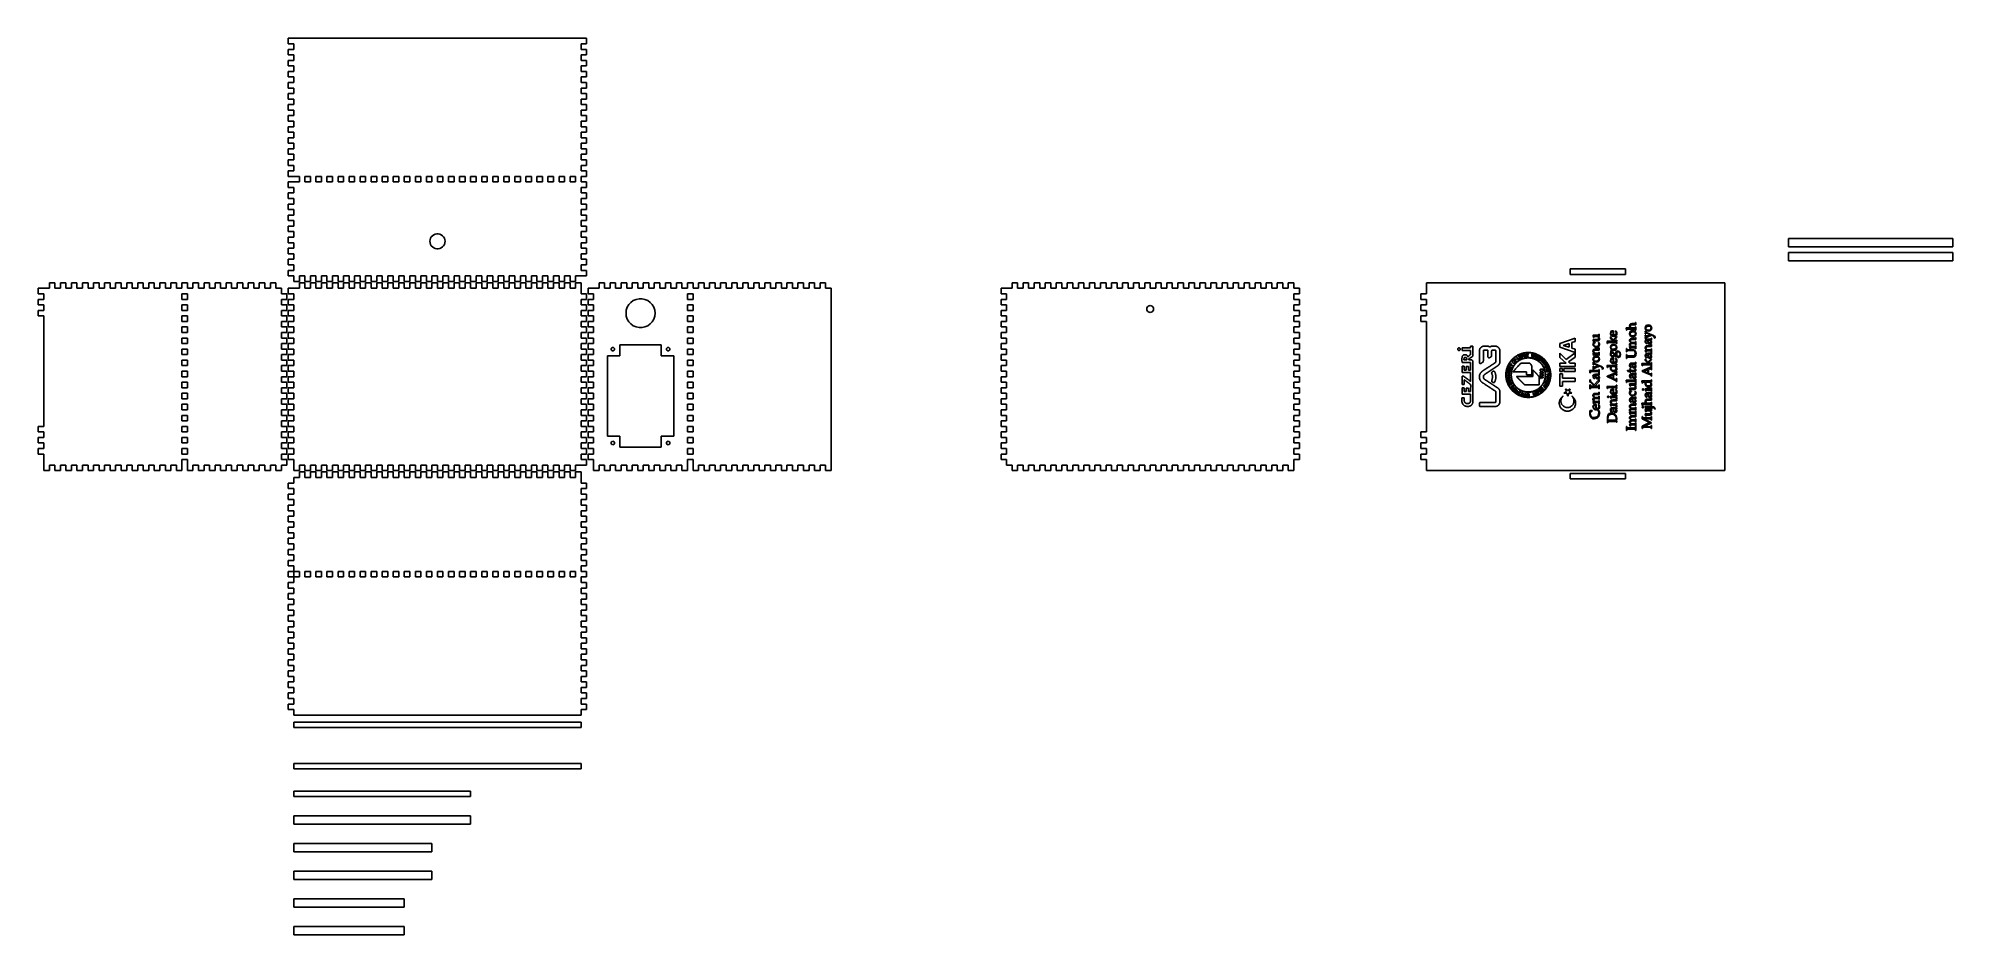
# Model space of a CAD drawing. Header units: metres. Extents: x -185 to 1201, y -340 to 309.
import ezdxf

# ---------------------------------------------------------------- set-up
doc = ezdxf.new("R2010")
doc.units = ezdxf.units.M

msp = doc.modelspace()

# ---------------------------------------------------------------- linework, layer by layer
for p, q in [((212, 309), (-4, 309)), ((-4, 309), (-4, 305)), ((-4, 305), (0, 305)), ((0, 305), (0, 301)), ((208, 301), (208, 305)), ((208, 305), (212, 305)), ((212, 305), (212, 309)), ((0, 301), (-4, 301)), ((-4, 301), (-4, 297)), ((-4, 297), (0, 297)), ((0, 293), (-4, 293)), ((-4, 293), (-4, 289)), ((0, 297), (0, 293)), ((212, 301), (208, 301)), ((208, 293), (208, 297)), ((208, 297), (212, 297)), ((212, 293), (208, 293)), ((212, 297), (212, 301)), ((212, 289), (212, 293)), ((-4, 289), (0, 289)), ((0, 285), (-4, 285)), ((-4, 285), (-4, 281)), ((-4, 281), (0, 281)), ((0, 289), (0, 285)), ((0, 281), (0, 277)), ((208, 285), (208, 289)), ((208, 289), (212, 289)), ((212, 285), (208, 285)), ((208, 277), (208, 281)), ((208, 281), (212, 281)), ((212, 281), (212, 285)), ((0, 277), (-4, 277)), ((-4, 277), (-4, 273)), ((-4, 273), (0, 273)), ((0, 269), (-4, 269)), ((-4, 269), (-4, 265)), ((-4, 265), (0, 265)), ((0, 273), (0, 269)), ((0, 265), (0, 261)), ((212, 277), (208, 277)), ((208, 269), (208, 273)), ((208, 273), (212, 273)), ((212, 269), (208, 269)), ((208, 261), (208, 265)), ((208, 265), (212, 265)), ((212, 273), (212, 277)), ((212, 265), (212, 269)), ((0, 261), (-4, 261)), ((-4, 261), (-4, 257)), ((-4, 257), (0, 257)), ((0, 253), (-4, 253)), ((-4, 253), (-4, 249)), ((0, 257), (0, 253)), ((212, 261), (208, 261)), ((208, 253), (208, 257)), ((208, 257), (212, 257)), ((212, 253), (208, 253)), ((212, 257), (212, 261)), ((212, 249), (212, 253)), ((-4, 249), (0, 249)), ((0, 245), (-4, 245)), ((-4, 245), (-4, 241)), ((-4, 241), (0, 241)), ((0, 237), (-4, 237)), ((-4, 237), (-4, 233)), ((0, 249), (0, 245)), ((0, 241), (0, 237)), ((208, 245), (208, 249)), ((208, 249), (212, 249)), ((212, 245), (208, 245)), ((208, 237), (208, 241)), ((208, 241), (212, 241)), ((212, 237), (208, 237)), ((212, 241), (212, 245)), ((212, 233), (212, 237)), ((-4, 233), (0, 233)), ((0, 229), (-4, 229)), ((-4, 229), (-4, 225)), ((-4, 225), (0, 225)), ((0, 233), (0, 229)), ((0, 225), (0, 221)), ((208, 229), (208, 233)), ((208, 233), (212, 233)), ((212, 229), (208, 229)), ((208, 221), (208, 225)), ((208, 225), (212, 225)), ((212, 225), (212, 229)), ((0, 221), (-4, 221)), ((-4, 221), (-4, 217)), ((-4, 217), (0, 217)), ((0, 213), (-4, 213)), ((-4, 213), (-4, 209)), ((-4, 209), (4, 209)), ((0, 217), (0, 213)), ((4, 209), (4, 205)), ((8, 205), (8, 209)), ((8, 209), (12, 209)), ((12, 209), (12, 205)), ((16, 205), (16, 209)), ((16, 209), (20, 209)), ((20, 209), (20, 205)), ((24, 205), (24, 209)), ((24, 209), (28, 209)), ((28, 209), (28, 205)), ((32, 205), (32, 209)), ((32, 209), (36, 209)), ((36, 209), (36, 205)), ((40, 205), (40, 209)), ((40, 209), (44, 209)), ((44, 209), (44, 205)), ((48, 205), (48, 209)), ((48, 209), (52, 209)), ((52, 209), (52, 205)), ((56, 205), (56, 209)), ((56, 209), (60, 209)), ((60, 209), (60, 205)), ((64, 205), (64, 209)), ((64, 209), (68, 209)), ((68, 209), (68, 205)), ((72, 205), (72, 209)), ((72, 209), (76, 209)), ((76, 209), (76, 205)), ((80, 205), (80, 209)), ((80, 209), (84, 209)), ((84, 209), (84, 205)), ((88, 205), (88, 209)), ((88, 209), (92, 209)), ((92, 209), (92, 205)), ((96, 205), (96, 209)), ((96, 209), (100, 209)), ((100, 209), (100, 205)), ((104, 205), (104, 209)), ((104, 209), (108, 209)), ((108, 209), (108, 205)), ((112, 205), (112, 209)), ((112, 209), (116, 209)), ((116, 209), (116, 205)), ((120, 205), (120, 209)), ((120, 209), (124, 209)), ((124, 209), (124, 205)), ((128, 205), (128, 209)), ((128, 209), (132, 209)), ((132, 209), (132, 205)), ((136, 205), (136, 209)), ((136, 209), (140, 209)), ((140, 209), (140, 205)), ((144, 205), (144, 209)), ((144, 209), (148, 209)), ((148, 209), (148, 205)), ((152, 205), (152, 209)), ((152, 209), (156, 209)), ((156, 209), (156, 205)), ((160, 205), (160, 209)), ((160, 209), (164, 209)), ((164, 209), (164, 205)), ((168, 205), (168, 209)), ((168, 209), (172, 209)), ((172, 209), (172, 205)), ((176, 205), (176, 209)), ((176, 209), (180, 209)), ((180, 209), (180, 205)), ((184, 205), (184, 209)), ((184, 209), (188, 209)), ((188, 209), (188, 205)), ((192, 205), (192, 209)), ((192, 209), (196, 209)), ((196, 209), (196, 205)), ((200, 205), (200, 209)), ((200, 209), (204, 209)), ((204, 209), (204, 205)), ((212, 221), (208, 221)), ((208, 213), (208, 217)), ((208, 217), (212, 217)), ((212, 213), (208, 213)), ((208, 205), (208, 209)), ((208, 209), (212, 209)), ((212, 217), (212, 221)), ((212, 209), (212, 213)), ((4, 205), (-4, 205)), ((-4, 205), (-4, 201)), ((-4, 201), (0, 201)), ((0, 197), (-4, 197)), ((-4, 197), (-4, 193)), ((0, 201), (0, 197)), ((12, 205), (8, 205)), ((20, 205), (16, 205)), ((28, 205), (24, 205)), ((36, 205), (32, 205)), ((44, 205), (40, 205)), ((52, 205), (48, 205)), ((60, 205), (56, 205)), ((68, 205), (64, 205)), ((76, 205), (72, 205)), ((84, 205), (80, 205)), ((92, 205), (88, 205)), ((100, 205), (96, 205)), ((108, 205), (104, 205)), ((116, 205), (112, 205)), ((124, 205), (120, 205)), ((132, 205), (128, 205)), ((140, 205), (136, 205)), ((148, 205), (144, 205)), ((156, 205), (152, 205)), ((164, 205), (160, 205)), ((172, 205), (168, 205)), ((180, 205), (176, 205)), ((188, 205), (184, 205)), ((196, 205), (192, 205)), ((204, 205), (200, 205)), ((212, 205), (208, 205)), ((208, 197), (208, 201)), ((208, 201), (212, 201)), ((212, 197), (208, 197)), ((212, 201), (212, 205)), ((212, 193), (212, 197)), ((-4, 193), (0, 193)), ((0, 189), (-4, 189)), ((-4, 189), (-4, 185)), ((-4, 185), (0, 185)), ((0, 181), (-4, 181)), ((-4, 181), (-4, 177)), ((0, 193), (0, 189)), ((0, 185), (0, 181)), ((208, 189), (208, 193)), ((208, 193), (212, 193)), ((212, 189), (208, 189)), ((208, 181), (208, 185)), ((208, 185), (212, 185)), ((212, 181), (208, 181)), ((212, 185), (212, 189)), ((212, 177), (212, 181)), ((-4, 177), (0, 177)), ((0, 173), (-4, 173)), ((-4, 173), (-4, 169)), ((-4, 169), (0, 169)), ((0, 177), (0, 173)), ((0, 169), (0, 165)), ((100.32, 166.087), (101.25, 166.763)), ((101.25, 166.763), (102.3, 167.231)), ((102.3, 167.231), (103.425, 167.47)), ((103.425, 167.47), (104.575, 167.47)), ((104.575, 167.47), (105.7, 167.231)), ((105.7, 167.231), (106.75, 166.763)), ((106.75, 166.763), (107.68, 166.087)), ((208, 173), (208, 177)), ((208, 177), (212, 177)), ((212, 173), (208, 173)), ((208, 165), (208, 169)), ((208, 169), (212, 169)), ((212, 169), (212, 173)), ((0, 165), (-4, 165)), ((-4, 165), (-4, 161)), ((-4, 161), (0, 161)), ((0, 157), (-4, 157)), ((-4, 157), (-4, 153)), ((-4, 153), (0, 153)), ((0, 161), (0, 157)), ((0, 153), (0, 149)), ((98.5, 162), (98.6202, 163.144)), ((98.6202, 160.856), (98.5, 162)), ((98.6202, 163.144), (98.9755, 164.237)), ((98.9755, 159.763), (98.6202, 160.856)), ((98.9755, 164.237), (99.5504, 165.233)), ((99.5504, 158.767), (98.9755, 159.763)), ((99.5504, 165.233), (100.32, 166.087)), ((100.32, 157.913), (99.5504, 158.767)), ((101.25, 157.237), (100.32, 157.913)), ((102.3, 156.769), (101.25, 157.237)), ((103.425, 156.53), (102.3, 156.769)), ((104.575, 156.53), (103.425, 156.53)), ((105.7, 156.769), (104.575, 156.53)), ((106.75, 157.237), (105.7, 156.769)), ((107.68, 157.913), (106.75, 157.237)), ((107.68, 166.087), (108.45, 165.233)), ((108.45, 158.767), (107.68, 157.913)), ((108.45, 165.233), (109.024, 164.237)), ((109.024, 159.763), (108.45, 158.767)), ((109.024, 164.237), (109.38, 163.144)), ((109.38, 160.856), (109.024, 159.763)), ((109.38, 163.144), (109.5, 162)), ((109.5, 162), (109.38, 160.856)), ((212, 165), (208, 165)), ((208, 157), (208, 161)), ((208, 161), (212, 161)), ((212, 157), (208, 157)), ((208, 149), (208, 153)), ((208, 153), (212, 153)), ((212, 161), (212, 165)), ((212, 153), (212, 157)), ((1201, 164), (1082, 164)), ((1082, 164), (1082, 158)), ((1082, 158), (1201, 158)), ((1201, 154), (1082, 154)), ((1082, 154), (1082, 148)), ((1201, 158), (1201, 164)), ((1201, 148), (1201, 154)), ((0, 149), (-4, 149)), ((-4, 149), (-4, 145)), ((-4, 145), (0, 145)), ((0, 141), (-4, 141)), ((-4, 141), (-4, 137)), ((0, 145), (0, 141)), ((212, 149), (208, 149)), ((208, 141), (208, 145)), ((208, 145), (212, 145)), ((212, 141), (208, 141)), ((212, 145), (212, 149)), ((212, 137), (212, 141)), ((964, 142), (924, 142)), ((924, 142), (924, 138)), ((964, 138), (964, 142)), ((1082, 148), (1201, 148)), ((-177, 128), (-185, 128)), ((-185, 128), (-185, 124)), ((-173, 132), (-177, 132)), ((-177, 132), (-177, 128)), ((-173, 128), (-173, 132)), ((-169, 128), (-173, 128)), ((-165, 132), (-169, 132)), ((-169, 132), (-169, 128)), ((-165, 128), (-165, 132)), ((-161, 128), (-165, 128)), ((-157, 132), (-161, 132)), ((-161, 132), (-161, 128)), ((-157, 128), (-157, 132)), ((-153, 128), (-157, 128)), ((-149, 132), (-153, 132)), ((-153, 132), (-153, 128)), ((-149, 128), (-149, 132)), ((-145, 128), (-149, 128)), ((-141, 132), (-145, 132)), ((-145, 132), (-145, 128)), ((-141, 128), (-141, 132)), ((-137, 128), (-141, 128)), ((-133, 132), (-137, 132)), ((-137, 132), (-137, 128)), ((-133, 128), (-133, 132)), ((-129, 128), (-133, 128)), ((-125, 132), (-129, 132)), ((-129, 132), (-129, 128)), ((-125, 128), (-125, 132)), ((-121, 128), (-125, 128)), ((-117, 132), (-121, 132)), ((-121, 132), (-121, 128)), ((-117, 128), (-117, 132)), ((-113, 128), (-117, 128)), ((-109, 132), (-113, 132)), ((-113, 132), (-113, 128)), ((-109, 128), (-109, 132)), ((-105, 128), (-109, 128)), ((-101, 132), (-105, 132)), ((-105, 132), (-105, 128)), ((-101, 128), (-101, 132)), ((-97, 128), (-101, 128)), ((-93, 132), (-97, 132)), ((-97, 132), (-97, 128)), ((-93, 128), (-93, 132)), ((-89, 128), (-93, 128)), ((-85, 132), (-89, 132)), ((-89, 132), (-89, 128)), ((-85, 128), (-85, 132)), ((-81, 128), (-85, 128)), ((-77, 132), (-81, 132)), ((-81, 132), (-81, 128)), ((-77, 128), (-77, 132)), ((-73, 128), (-77, 128)), ((-69, 132), (-73, 132)), ((-73, 132), (-73, 128)), ((-69, 128), (-69, 132)), ((-65, 128), (-69, 128)), ((-61, 132), (-65, 132)), ((-65, 132), (-65, 128)), ((-61, 128), (-61, 132)), ((-57, 128), (-61, 128)), ((-53, 132), (-57, 132)), ((-57, 132), (-57, 128)), ((-53, 128), (-53, 132)), ((-49, 128), (-53, 128)), ((-45, 132), (-49, 132)), ((-49, 132), (-49, 128)), ((-45, 128), (-45, 132)), ((-41, 128), (-45, 128)), ((-37, 132), (-41, 132)), ((-41, 132), (-41, 128)), ((-37, 128), (-37, 132)), ((-33, 128), (-37, 128)), ((-29, 132), (-33, 132)), ((-33, 132), (-33, 128)), ((-29, 128), (-29, 132)), ((-25, 128), (-29, 128)), ((-21, 132), (-25, 132)), ((-25, 132), (-25, 128)), ((-21, 128), (-21, 132)), ((-17, 128), (-21, 128)), ((-13, 132), (-17, 132)), ((-17, 132), (-17, 128)), ((-13, 128), (-13, 132)), ((-9, 128), (-13, 128)), ((-9, 124), (-9, 128)), ((-4, 137), (0, 137)), ((4, 128), (-4, 128)), ((-4, 128), (-4, 124)), ((0, 137), (0, 133)), ((0, 133), (4, 133)), ((4, 137), (8, 137)), ((4, 133), (4, 137)), ((8, 132), (4, 132)), ((4, 132), (4, 128)), ((8, 137), (8, 133)), ((8, 133), (12, 133)), ((8, 128), (8, 132)), ((12, 128), (8, 128)), ((12, 133), (12, 137)), ((12, 137), (16, 137)), ((16, 132), (12, 132)), ((12, 132), (12, 128)), ((16, 137), (16, 133)), ((16, 133), (20, 133)), ((16, 128), (16, 132)), ((20, 128), (16, 128)), ((20, 133), (20, 137)), ((20, 137), (24, 137)), ((24, 132), (20, 132)), ((20, 132), (20, 128)), ((24, 137), (24, 133)), ((24, 133), (28, 133)), ((24, 128), (24, 132)), ((28, 128), (24, 128)), ((28, 133), (28, 137)), ((28, 137), (32, 137)), ((32, 132), (28, 132)), ((28, 132), (28, 128)), ((32, 137), (32, 133)), ((32, 133), (36, 133)), ((32, 128), (32, 132)), ((36, 128), (32, 128)), ((36, 133), (36, 137)), ((36, 137), (40, 137)), ((40, 132), (36, 132)), ((36, 132), (36, 128)), ((40, 137), (40, 133)), ((40, 133), (44, 133)), ((40, 128), (40, 132)), ((44, 128), (40, 128)), ((44, 133), (44, 137)), ((44, 137), (48, 137)), ((48, 132), (44, 132)), ((44, 132), (44, 128)), ((48, 137), (48, 133)), ((48, 133), (52, 133)), ((48, 128), (48, 132)), ((52, 128), (48, 128)), ((52, 133), (52, 137)), ((52, 137), (56, 137)), ((56, 132), (52, 132)), ((52, 132), (52, 128)), ((56, 137), (56, 133)), ((56, 133), (60, 133)), ((56, 128), (56, 132)), ((60, 128), (56, 128)), ((60, 133), (60, 137)), ((60, 137), (64, 137)), ((64, 132), (60, 132)), ((60, 132), (60, 128)), ((64, 137), (64, 133)), ((64, 133), (68, 133)), ((64, 128), (64, 132)), ((68, 128), (64, 128)), ((68, 133), (68, 137)), ((68, 137), (72, 137)), ((72, 132), (68, 132)), ((68, 132), (68, 128)), ((72, 137), (72, 133)), ((72, 133), (76, 133)), ((72, 128), (72, 132)), ((76, 128), (72, 128)), ((76, 133), (76, 137)), ((76, 137), (80, 137)), ((80, 132), (76, 132)), ((76, 132), (76, 128)), ((80, 137), (80, 133)), ((80, 133), (84, 133)), ((80, 128), (80, 132)), ((84, 128), (80, 128)), ((84, 133), (84, 137)), ((84, 137), (88, 137)), ((88, 132), (84, 132)), ((84, 132), (84, 128)), ((88, 137), (88, 133)), ((88, 133), (92, 133)), ((88, 128), (88, 132)), ((92, 128), (88, 128)), ((92, 133), (92, 137)), ((92, 137), (96, 137)), ((96, 132), (92, 132)), ((92, 132), (92, 128)), ((96, 137), (96, 133)), ((96, 133), (100, 133)), ((96, 128), (96, 132)), ((100, 128), (96, 128)), ((100, 133), (100, 137)), ((100, 137), (104, 137)), ((104, 132), (100, 132)), ((100, 132), (100, 128)), ((104, 137), (104, 133)), ((104, 133), (108, 133)), ((104, 128), (104, 132)), ((108, 128), (104, 128)), ((108, 133), (108, 137)), ((108, 137), (112, 137)), ((112, 132), (108, 132)), ((108, 132), (108, 128)), ((112, 137), (112, 133)), ((112, 133), (116, 133)), ((112, 128), (112, 132)), ((116, 128), (112, 128)), ((116, 133), (116, 137)), ((116, 137), (120, 137)), ((120, 132), (116, 132)), ((116, 132), (116, 128)), ((120, 137), (120, 133)), ((120, 133), (124, 133)), ((120, 128), (120, 132)), ((124, 128), (120, 128)), ((124, 133), (124, 137)), ((124, 137), (128, 137)), ((128, 132), (124, 132)), ((124, 132), (124, 128)), ((128, 137), (128, 133)), ((128, 133), (132, 133)), ((128, 128), (128, 132)), ((132, 128), (128, 128)), ((132, 133), (132, 137)), ((132, 137), (136, 137)), ((136, 132), (132, 132)), ((132, 132), (132, 128)), ((136, 137), (136, 133)), ((136, 133), (140, 133)), ((136, 128), (136, 132)), ((140, 128), (136, 128)), ((140, 133), (140, 137)), ((140, 137), (144, 137)), ((144, 132), (140, 132)), ((140, 132), (140, 128)), ((144, 137), (144, 133)), ((144, 133), (148, 133)), ((144, 128), (144, 132)), ((148, 128), (144, 128)), ((148, 133), (148, 137)), ((148, 137), (152, 137)), ((152, 132), (148, 132)), ((148, 132), (148, 128)), ((152, 137), (152, 133)), ((152, 133), (156, 133)), ((152, 128), (152, 132)), ((156, 128), (152, 128)), ((156, 133), (156, 137)), ((156, 137), (160, 137)), ((160, 132), (156, 132)), ((156, 132), (156, 128)), ((160, 137), (160, 133)), ((160, 133), (164, 133)), ((160, 128), (160, 132)), ((164, 128), (160, 128)), ((164, 133), (164, 137)), ((164, 137), (168, 137)), ((168, 132), (164, 132)), ((164, 132), (164, 128)), ((168, 137), (168, 133)), ((168, 133), (172, 133)), ((168, 128), (168, 132)), ((172, 128), (168, 128)), ((172, 133), (172, 137)), ((172, 137), (176, 137)), ((176, 132), (172, 132)), ((172, 132), (172, 128)), ((176, 137), (176, 133)), ((176, 133), (180, 133)), ((176, 128), (176, 132)), ((180, 128), (176, 128)), ((180, 133), (180, 137)), ((180, 137), (184, 137)), ((184, 132), (180, 132)), ((180, 132), (180, 128)), ((184, 137), (184, 133)), ((184, 133), (188, 133)), ((184, 128), (184, 132)), ((188, 128), (184, 128)), ((188, 133), (188, 137)), ((188, 137), (192, 137)), ((192, 132), (188, 132)), ((188, 132), (188, 128)), ((192, 137), (192, 133)), ((192, 133), (196, 133)), ((192, 128), (192, 132)), ((196, 128), (192, 128)), ((196, 133), (196, 137)), ((196, 137), (200, 137)), ((200, 132), (196, 132)), ((196, 132), (196, 128)), ((200, 137), (200, 133)), ((200, 133), (204, 133)), ((200, 128), (200, 132)), ((204, 128), (200, 128)), ((204, 133), (204, 137)), ((204, 137), (212, 137)), ((208, 132), (204, 132)), ((204, 132), (204, 128)), ((208, 124), (208, 132)), ((221, 128), (213, 128)), ((213, 128), (213, 124)), ((225, 132), (221, 132)), ((221, 132), (221, 128)), ((225, 128), (225, 132)), ((229, 128), (225, 128)), ((233, 132), (229, 132)), ((229, 132), (229, 128)), ((233, 128), (233, 132)), ((237, 128), (233, 128)), ((241, 132), (237, 132)), ((237, 132), (237, 128)), ((241, 128), (241, 132)), ((245, 128), (241, 128)), ((249, 132), (245, 132)), ((245, 132), (245, 128)), ((249, 128), (249, 132)), ((253, 128), (249, 128)), ((257, 132), (253, 132)), ((253, 132), (253, 128)), ((257, 128), (257, 132)), ((261, 128), (257, 128)), ((265, 132), (261, 132)), ((261, 132), (261, 128)), ((265, 128), (265, 132)), ((269, 128), (265, 128)), ((273, 132), (269, 132)), ((269, 132), (269, 128)), ((273, 128), (273, 132)), ((277, 128), (273, 128)), ((281, 132), (277, 132)), ((277, 132), (277, 128)), ((281, 128), (281, 132)), ((285, 128), (281, 128)), ((289, 132), (285, 132)), ((285, 132), (285, 128)), ((289, 128), (289, 132)), ((293, 128), (289, 128)), ((297, 132), (293, 132)), ((293, 132), (293, 128)), ((297, 128), (297, 132)), ((301, 128), (297, 128)), ((305, 132), (301, 132)), ((301, 132), (301, 128)), ((305, 128), (305, 132)), ((309, 128), (305, 128)), ((313, 132), (309, 132)), ((309, 132), (309, 128)), ((313, 128), (313, 132)), ((317, 128), (313, 128)), ((321, 132), (317, 132)), ((317, 132), (317, 128)), ((321, 128), (321, 132)), ((325, 128), (321, 128)), ((329, 132), (325, 132)), ((325, 132), (325, 128)), ((329, 128), (329, 132)), ((333, 128), (329, 128)), ((337, 132), (333, 132)), ((333, 132), (333, 128)), ((337, 128), (337, 132)), ((341, 128), (337, 128)), ((345, 132), (341, 132)), ((341, 132), (341, 128)), ((345, 128), (345, 132)), ((349, 128), (345, 128)), ((353, 132), (349, 132)), ((349, 132), (349, 128)), ((353, 128), (353, 132)), ((357, 128), (353, 128)), ((361, 132), (357, 132)), ((357, 132), (357, 128)), ((361, 128), (361, 132)), ((365, 128), (361, 128)), ((369, 132), (365, 132)), ((365, 132), (365, 128)), ((369, 128), (369, 132)), ((373, 128), (369, 128)), ((377, 132), (373, 132)), ((373, 132), (373, 128)), ((377, 128), (377, 132)), ((381, 128), (377, 128)), ((385, 132), (381, 132)), ((381, 132), (381, 128)), ((385, 128), (385, 132)), ((389, 128), (385, 128)), ((389, -4), (389, 128)), ((520, 128), (512, 128)), ((512, 128), (512, 124)), ((524, 132), (520, 132)), ((520, 132), (520, 128)), ((524, 128), (524, 132)), ((528, 128), (524, 128)), ((532, 132), (528, 132)), ((528, 132), (528, 128)), ((532, 128), (532, 132)), ((536, 128), (532, 128)), ((540, 132), (536, 132)), ((536, 132), (536, 128)), ((540, 128), (540, 132)), ((544, 128), (540, 128)), ((548, 132), (544, 132)), ((544, 132), (544, 128)), ((548, 128), (548, 132)), ((552, 128), (548, 128)), ((556, 132), (552, 132)), ((552, 132), (552, 128)), ((556, 128), (556, 132)), ((560, 128), (556, 128)), ((564, 132), (560, 132)), ((560, 132), (560, 128)), ((564, 128), (564, 132)), ((568, 128), (564, 128)), ((572, 132), (568, 132)), ((568, 132), (568, 128)), ((572, 128), (572, 132)), ((576, 128), (572, 128)), ((580, 132), (576, 132)), ((576, 132), (576, 128)), ((580, 128), (580, 132)), ((584, 128), (580, 128)), ((588, 132), (584, 132)), ((584, 132), (584, 128)), ((588, 128), (588, 132)), ((592, 128), (588, 128)), ((596, 132), (592, 132)), ((592, 132), (592, 128)), ((596, 128), (596, 132)), ((600, 128), (596, 128)), ((604, 132), (600, 132)), ((600, 132), (600, 128)), ((604, 128), (604, 132)), ((608, 128), (604, 128)), ((612, 132), (608, 132)), ((608, 132), (608, 128)), ((612, 128), (612, 132)), ((616, 128), (612, 128)), ((620, 132), (616, 132)), ((616, 132), (616, 128)), ((620, 128), (620, 132)), ((624, 128), (620, 128)), ((628, 132), (624, 132)), ((624, 132), (624, 128)), ((628, 128), (628, 132)), ((632, 128), (628, 128)), ((636, 132), (632, 132)), ((632, 132), (632, 128)), ((636, 128), (636, 132)), ((640, 128), (636, 128)), ((644, 132), (640, 132)), ((640, 132), (640, 128)), ((644, 128), (644, 132)), ((648, 128), (644, 128)), ((652, 132), (648, 132)), ((648, 132), (648, 128)), ((652, 128), (652, 132)), ((656, 128), (652, 128)), ((660, 132), (656, 132)), ((656, 132), (656, 128)), ((660, 128), (660, 132)), ((664, 128), (660, 128)), ((668, 132), (664, 132)), ((664, 132), (664, 128)), ((668, 128), (668, 132)), ((672, 128), (668, 128)), ((676, 132), (672, 132)), ((672, 132), (672, 128)), ((676, 128), (676, 132)), ((680, 128), (676, 128)), ((684, 132), (680, 132)), ((680, 132), (680, 128)), ((684, 128), (684, 132)), ((688, 128), (684, 128)), ((692, 132), (688, 132)), ((688, 132), (688, 128)), ((692, 128), (692, 132)), ((696, 128), (692, 128)), ((700, 132), (696, 132)), ((696, 132), (696, 128)), ((700, 128), (700, 132)), ((704, 128), (700, 128)), ((708, 132), (704, 132)), ((704, 132), (704, 128)), ((708, 128), (708, 132)), ((712, 128), (708, 128)), ((716, 132), (712, 132)), ((712, 132), (712, 128)), ((716, 128), (716, 132)), ((720, 128), (716, 128)), ((724, 132), (720, 132)), ((720, 132), (720, 128)), ((724, 128), (724, 132)), ((728, 128), (724, 128)), ((728, 124), (728, 128)), ((1036, 132), (820, 132)), ((820, 132), (820, 124)), ((924, 138), (964, 138)), ((1036, -4), (1036, 132)), ((-185, 124), (-181, 124)), ((-181, 120), (-185, 120)), ((-185, 120), (-185, 116)), ((-185, 116), (-181, 116)), ((-181, 112), (-185, 112)), ((-185, 112), (-185, 108)), ((-181, 124), (-181, 120)), ((-181, 116), (-181, 112)), ((-81, 120), (-81, 124)), ((-81, 124), (-77, 124)), ((-77, 120), (-81, 120)), ((-81, 112), (-81, 116)), ((-81, 116), (-77, 116)), ((-77, 112), (-81, 112)), ((-77, 124), (-77, 120)), ((-77, 116), (-77, 112)), ((-5, 124), (-9, 124)), ((-9, 116), (-9, 120)), ((-9, 120), (-5, 120)), ((-5, 116), (-9, 116)), ((-9, 108), (-9, 112)), ((-9, 112), (-5, 112)), ((-5, 120), (-5, 124)), ((-5, 112), (-5, 116)), ((-4, 124), (0, 124)), ((0, 120), (-4, 120)), ((-4, 120), (-4, 116)), ((-4, 116), (0, 116)), ((0, 112), (-4, 112)), ((-4, 112), (-4, 108)), ((0, 124), (0, 120)), ((0, 116), (0, 112)), ((212, 124), (208, 124)), ((208, 116), (208, 120)), ((208, 120), (212, 120)), ((212, 116), (208, 116)), ((208, 108), (208, 112)), ((208, 112), (212, 112)), ((212, 120), (212, 124)), ((212, 112), (212, 116)), ((213, 124), (217, 124)), ((217, 120), (213, 120)), ((213, 120), (213, 116)), ((213, 116), (217, 116)), ((217, 112), (213, 112)), ((213, 112), (213, 108)), ((217, 124), (217, 120)), ((217, 116), (217, 112)), ((240.5, 110), (240.729, 112.183)), ((240.729, 112.183), (241.408, 114.271)), ((241.408, 114.271), (242.505, 116.172)), ((242.505, 116.172), (243.974, 117.803)), ((243.974, 117.803), (245.75, 119.093)), ((245.75, 119.093), (247.755, 119.986)), ((247.755, 119.986), (249.902, 120.442)), ((249.902, 120.442), (252.098, 120.442)), ((252.098, 120.442), (254.245, 119.986)), ((254.245, 119.986), (256.25, 119.093)), ((256.25, 119.093), (258.026, 117.803)), ((258.026, 117.803), (259.495, 116.172)), ((259.495, 116.172), (260.592, 114.271)), ((260.592, 114.271), (261.271, 112.183)), ((261.271, 112.183), (261.5, 110)), ((285, 120), (285, 124)), ((285, 124), (289, 124)), ((289, 120), (285, 120)), ((285, 112), (285, 116)), ((285, 116), (289, 116)), ((289, 112), (285, 112)), ((289, 124), (289, 120)), ((289, 116), (289, 112)), ((512, 124), (516, 124)), ((516, 120), (512, 120)), ((512, 120), (512, 116)), ((512, 116), (516, 116)), ((516, 112), (512, 112)), ((512, 112), (512, 108)), ((516, 124), (516, 120)), ((516, 116), (516, 112)), ((617.5, 113), (617.622, 113.773)), ((617.622, 112.227), (617.5, 113)), ((617.622, 113.773), (617.977, 114.469)), ((617.977, 111.531), (617.622, 112.227)), ((617.977, 114.469), (618.531, 115.023)), ((618.531, 110.977), (617.977, 111.531)), ((618.531, 115.023), (619.227, 115.378)), ((619.227, 110.622), (618.531, 110.977)), ((619.227, 115.378), (620, 115.5)), ((620, 115.5), (620.773, 115.378)), ((620.773, 115.378), (621.469, 115.023)), ((621.469, 110.977), (620.773, 110.622)), ((621.469, 115.023), (622.023, 114.469)), ((622.023, 111.531), (621.469, 110.977)), ((622.023, 114.469), (622.378, 113.773)), ((622.378, 112.227), (622.023, 111.531)), ((622.378, 113.773), (622.5, 113)), ((622.5, 113), (622.378, 112.227)), ((724, 120), (724, 124)), ((724, 124), (728, 124)), ((728, 120), (724, 120)), ((724, 112), (724, 116)), ((724, 116), (728, 116)), ((728, 112), (724, 112)), ((728, 116), (728, 120)), ((728, 108), (728, 112)), ((820, 124), (816, 124)), ((816, 124), (816, 120)), ((816, 120), (820, 120)), ((820, 116), (816, 116)), ((816, 116), (816, 112)), ((816, 112), (820, 112)), ((820, 120), (820, 116)), ((820, 112), (820, 108)), ((-185, 108), (-181, 108)), ((-181, 108), (-181, 28)), ((-81, 104), (-81, 108)), ((-81, 108), (-77, 108)), ((-77, 104), (-81, 104)), ((-81, 96), (-81, 100)), ((-81, 100), (-77, 100)), ((-77, 108), (-77, 104)), ((-77, 100), (-77, 96)), ((-5, 108), (-9, 108)), ((-9, 100), (-9, 104)), ((-9, 104), (-5, 104)), ((-5, 100), (-9, 100)), ((-5, 104), (-5, 108)), ((-5, 96), (-5, 100)), ((-4, 108), (0, 108)), ((0, 104), (-4, 104)), ((-4, 104), (-4, 100)), ((-4, 100), (0, 100)), ((0, 108), (0, 104)), ((0, 100), (0, 96)), ((212, 108), (208, 108)), ((208, 100), (208, 104)), ((208, 104), (212, 104)), ((212, 100), (208, 100)), ((212, 104), (212, 108)), ((212, 96), (212, 100)), ((213, 108), (217, 108)), ((217, 104), (213, 104)), ((213, 104), (213, 100)), ((213, 100), (217, 100)), ((217, 108), (217, 104)), ((217, 100), (217, 96)), ((240.729, 107.817), (240.5, 110)), ((241.408, 105.729), (240.729, 107.817)), ((242.505, 103.828), (241.408, 105.729)), ((243.974, 102.197), (242.505, 103.828)), ((245.75, 100.907), (243.974, 102.197)), ((247.755, 100.014), (245.75, 100.907)), ((249.902, 99.5575), (247.755, 100.014)), ((252.098, 99.5575), (249.902, 99.5575)), ((254.245, 100.014), (252.098, 99.5575)), ((256.25, 100.907), (254.245, 100.014)), ((258.026, 102.197), (256.25, 100.907)), ((259.495, 103.828), (258.026, 102.197)), ((260.592, 105.729), (259.495, 103.828)), ((261.271, 107.817), (260.592, 105.729)), ((261.5, 110), (261.271, 107.817)), ((285, 104), (285, 108)), ((285, 108), (289, 108)), ((289, 104), (285, 104)), ((285, 96), (285, 100)), ((285, 100), (289, 100)), ((289, 108), (289, 104)), ((289, 100), (289, 96)), ((512, 108), (516, 108)), ((516, 104), (512, 104)), ((512, 104), (512, 100)), ((512, 100), (516, 100)), ((516, 108), (516, 104)), ((516, 100), (516, 96)), ((620, 110.5), (619.227, 110.622)), ((620.773, 110.622), (620, 110.5)), ((724, 104), (724, 108)), ((724, 108), (728, 108)), ((728, 104), (724, 104)), ((724, 96), (724, 100)), ((724, 100), (728, 100)), ((728, 100), (728, 104)), ((820, 108), (816, 108)), ((816, 108), (816, 104)), ((816, 104), (820, 104)), ((820, 104), (820, 24)), ((953.373, 96.4597), (954.014, 97.0909)), ((954.014, 97.0909), (954.99, 97.3181)), ((954.99, 97.3181), (955.1, 97.3152)), ((955.1, 97.3152), (955.207, 97.308)), ((955.207, 97.308), (955.33, 97.2986)), ((955.33, 97.2986), (955.408, 96.7258)), ((956.924, 97.0848), (957.022, 97.2111)), ((957.207, 96.5778), (956.924, 97.0848)), ((957.022, 97.2111), (957.352, 97.0168)), ((964.493, 99.1901), (964.571, 99.2776)), ((964.634, 98.7775), (964.493, 99.1901)), ((964.571, 99.2776), (967.876, 99.2776)), ((964.744, 98.3129), (964.634, 98.7775)), ((964.853, 97.6734), (964.744, 98.3129)), ((965.125, 97.6734), (964.853, 97.6734)), ((965.163, 98.3587), (965.125, 98.2179)), ((965.125, 98.2179), (965.125, 97.6734)), ((965.29, 98.4368), (965.163, 98.3587)), ((965.523, 98.4609), (965.29, 98.4368)), ((970.56, 98.4609), (965.523, 98.4609)), ((966.992, 100.785), (967.177, 101.689)), ((967.013, 100.471), (966.992, 100.785)), ((967.089, 100.226), (967.013, 100.471)), ((967.235, 100.016), (967.089, 100.226)), ((967.177, 101.689), (967.739, 102.229)), ((967.876, 99.2776), (967.235, 100.016)), ((967.282, 96.3183), (968.075, 97.1224)), ((967.738, 101.082), (967.585, 100.512)), ((967.585, 100.512), (967.724, 99.9287)), ((967.724, 99.9287), (968.067, 99.466)), ((968.166, 101.456), (967.738, 101.082)), ((967.739, 102.229), (968.683, 102.408)), ((968.067, 99.466), (968.498, 99.2776)), ((968.075, 97.1224), (969.247, 97.4187)), ((968.819, 101.591), (968.166, 101.456)), ((968.498, 99.2776), (970.56, 99.2776)), ((968.683, 102.408), (970.56, 102.408)), ((971.58, 101.591), (968.819, 101.591)), ((969.247, 97.4187), (970.543, 97.086)), ((970.543, 97.086), (971.422, 96.1829)), ((970.56, 102.408), (971.015, 102.43)), ((970.56, 99.2776), (971.015, 99.2953)), ((971.015, 98.439), (970.56, 98.4609)), ((971.015, 102.43), (971.206, 102.526)), ((971.015, 99.2953), (971.206, 99.3929)), ((971.206, 98.3435), (971.015, 98.439)), ((971.206, 102.526), (971.26, 102.768)), ((971.206, 99.3929), (971.26, 99.6374)), ((971.26, 98.1012), (971.206, 98.3435)), ((971.26, 102.768), (971.289, 103.167)), ((971.26, 99.6374), (971.289, 100.075)), ((971.289, 97.6637), (971.26, 98.1012)), ((971.289, 103.167), (971.58, 103.167)), ((971.289, 100.075), (971.58, 100.075)), ((971.58, 97.6637), (971.289, 97.6637)), ((971.554, 102.526), (971.551, 102.36)), ((971.551, 102.36), (971.554, 102.186)), ((971.554, 99.1818), (971.551, 98.8693)), ((971.551, 98.8693), (971.554, 98.5567)), ((971.564, 102.774), (971.554, 102.526)), ((971.554, 102.186), (971.564, 101.953)), ((971.564, 99.5549), (971.554, 99.1818)), ((971.554, 98.5567), (971.564, 98.1837)), ((971.58, 103.167), (971.564, 102.774)), ((971.564, 101.953), (971.58, 101.591)), ((971.58, 100.075), (971.564, 99.5549)), ((971.564, 98.1837), (971.58, 97.6637)), ((978.342, 99.2687), (978.633, 100.453)), ((978.656, 98.0153), (978.342, 99.2687)), ((978.633, 100.453), (979.426, 101.257)), ((979.513, 97.1745), (978.656, 98.0153)), ((978.964, 99.8989), (978.663, 99.0937)), ((978.663, 99.0937), (978.87, 98.3707)), ((978.87, 98.3707), (979.477, 97.9242)), ((979.775, 100.447), (978.964, 99.8989)), ((979.426, 101.257), (980.598, 101.553)), ((979.477, 97.9242), (980.462, 97.7715)), ((980.792, 96.8673), (979.513, 97.1745)), ((980.958, 100.649), (979.775, 100.447)), ((980.462, 97.7715), (981.675, 97.9731)), ((980.598, 101.553), (981.894, 101.221)), ((981.999, 97.1359), (980.792, 96.8673)), ((981.93, 100.494), (980.958, 100.649)), ((981.675, 97.9731), (982.483, 98.5291)), ((981.894, 101.221), (982.773, 100.318)), ((982.555, 100.053), (981.93, 100.494)), ((982.804, 97.8755), (981.999, 97.1359)), ((982.483, 98.5291), (982.776, 99.3659)), ((982.776, 99.3659), (982.555, 100.053)), ((982.773, 100.318), (983.097, 98.9868)), ((983.097, 98.9868), (982.804, 97.8755)), ((-77, 96), (-81, 96)), ((-81, 88), (-81, 92)), ((-81, 92), (-77, 92)), ((-77, 88), (-81, 88)), ((-81, 80), (-81, 84)), ((-81, 84), (-77, 84)), ((-77, 92), (-77, 88)), ((-77, 84), (-77, 80)), ((-9, 92), (-9, 96)), ((-9, 96), (-5, 96)), ((-5, 92), (-9, 92)), ((-9, 84), (-9, 88)), ((-9, 88), (-5, 88)), ((-5, 84), (-9, 84)), ((-5, 88), (-5, 92)), ((-5, 80), (-5, 84)), ((0, 96), (-4, 96)), ((-4, 96), (-4, 92)), ((-4, 92), (0, 92)), ((0, 88), (-4, 88)), ((-4, 88), (-4, 84)), ((-4, 84), (0, 84)), ((0, 92), (0, 88)), ((0, 84), (0, 80)), ((208, 92), (208, 96)), ((208, 96), (212, 96)), ((212, 92), (208, 92)), ((208, 84), (208, 88)), ((208, 88), (212, 88)), ((212, 84), (208, 84)), ((212, 88), (212, 92)), ((212, 80), (212, 84)), ((217, 96), (213, 96)), ((213, 96), (213, 92)), ((213, 92), (217, 92)), ((217, 88), (213, 88)), ((213, 88), (213, 84)), ((213, 84), (217, 84)), ((217, 92), (217, 88)), ((217, 84), (217, 80)), ((229.75, 84), (229.811, 84.3863)), ((229.811, 83.6137), (229.75, 84)), ((229.811, 84.3863), (229.989, 84.7347)), ((229.989, 83.2653), (229.811, 83.6137)), ((229.989, 84.7347), (230.265, 85.0113)), ((230.265, 82.9887), (229.989, 83.2653)), ((230.265, 85.0113), (230.614, 85.1888)), ((230.614, 85.1888), (231, 85.25)), ((231, 85.25), (231.386, 85.1888)), ((231.386, 85.1888), (231.735, 85.0113)), ((231.735, 85.0113), (232.011, 84.7347)), ((232.011, 83.2653), (231.735, 82.9887)), ((232.011, 84.7347), (232.189, 84.3863)), ((232.189, 83.6137), (232.011, 83.2653)), ((232.189, 84.3863), (232.25, 84)), ((232.25, 84), (232.189, 83.6137)), ((236, 79), (236, 87)), ((236, 87), (266, 87)), ((266, 87), (266, 79)), ((269.75, 84), (269.811, 84.3863)), ((269.811, 83.6137), (269.75, 84)), ((269.811, 84.3863), (269.989, 84.7347)), ((269.989, 83.2653), (269.811, 83.6137)), ((269.989, 84.7347), (270.265, 85.0113)), ((270.265, 82.9887), (269.989, 83.2653)), ((270.265, 85.0113), (270.614, 85.1888)), ((270.614, 85.1888), (271, 85.25)), ((271, 85.25), (271.386, 85.1888)), ((271.386, 85.1888), (271.735, 85.0113)), ((271.735, 85.0113), (272.011, 84.7347)), ((272.011, 83.2653), (271.735, 82.9887)), ((272.011, 84.7347), (272.189, 84.3863)), ((272.189, 83.6137), (272.011, 83.2653)), ((272.189, 84.3863), (272.25, 84)), ((272.25, 84), (272.189, 83.6137)), ((289, 96), (285, 96)), ((285, 88), (285, 92)), ((285, 92), (289, 92)), ((289, 88), (285, 88)), ((285, 80), (285, 84)), ((285, 84), (289, 84)), ((289, 92), (289, 88)), ((289, 84), (289, 80)), ((516, 96), (512, 96)), ((512, 96), (512, 92)), ((512, 92), (516, 92)), ((516, 88), (512, 88)), ((512, 88), (512, 84)), ((512, 84), (516, 84)), ((516, 92), (516, 88)), ((516, 84), (516, 80)), ((728, 96), (724, 96)), ((724, 88), (724, 92)), ((724, 92), (728, 92)), ((728, 88), (724, 88)), ((724, 80), (724, 84)), ((724, 84), (728, 84)), ((728, 92), (728, 96)), ((728, 84), (728, 88)), ((842.698, 83.994), (842.7, 84.0404)), ((842.698, 83.9476), (842.698, 83.994)), ((842.699, 83.9012), (842.698, 83.9476)), ((842.701, 83.8549), (842.699, 83.9012)), ((842.7, 84.0404), (842.703, 84.0868)), ((842.705, 83.8089), (842.701, 83.8549)), ((842.703, 84.0868), (842.707, 84.1331)), ((842.71, 83.7631), (842.705, 83.8089)), ((842.707, 84.1331), (842.711, 84.1791)), ((842.717, 83.7177), (842.71, 83.7631)), ((842.711, 84.1791), (842.717, 84.2249)), ((842.717, 84.2249), (842.723, 84.2703)), ((842.725, 83.6726), (842.717, 83.7177)), ((842.723, 84.2703), (842.73, 84.3154)), ((842.735, 83.628), (842.725, 83.6726)), ((842.73, 84.3154), (842.738, 84.36)), ((842.747, 83.5839), (842.735, 83.628)), ((842.738, 84.36), (842.763, 84.3966)), ((842.761, 83.5405), (842.747, 83.5839)), ((842.777, 83.4976), (842.761, 83.5405)), ((842.763, 84.3966), (842.788, 84.4315)), ((842.795, 83.4555), (842.777, 83.4976)), ((842.788, 84.4315), (842.813, 84.4647)), ((842.822, 83.4229), (842.795, 83.4555)), ((842.813, 84.4647), (842.838, 84.4962)), ((842.849, 83.391), (842.822, 83.4229)), ((842.838, 84.4962), (842.863, 84.5262)), ((842.877, 83.3599), (842.849, 83.391)), ((842.863, 84.5262), (842.888, 84.5547)), ((842.905, 83.3297), (842.877, 83.3599)), ((842.888, 84.5547), (842.913, 84.5819)), ((842.934, 83.3004), (842.905, 83.3297)), ((842.913, 84.5819), (842.94, 84.6077)), ((842.964, 83.2722), (842.934, 83.3004)), ((842.94, 84.6077), (842.966, 84.6322)), ((842.995, 83.245), (842.964, 83.2722)), ((842.966, 84.6322), (842.994, 84.6555)), ((842.994, 84.6555), (843.023, 84.6777)), ((843.026, 83.219), (842.995, 83.245)), ((843.023, 84.6777), (843.052, 84.699)), ((843.058, 83.1943), (843.026, 83.219)), ((843.052, 84.699), (843.083, 84.7192)), ((843.091, 83.1708), (843.058, 83.1943)), ((843.083, 84.7192), (843.114, 84.7385)), ((843.124, 83.1487), (843.091, 83.1708)), ((843.114, 84.7385), (843.148, 84.757)), ((843.148, 84.757), (843.182, 84.7748)), ((843.182, 84.7748), (843.219, 84.7919)), ((843.219, 84.7919), (843.257, 84.8085)), ((843.257, 84.8085), (843.296, 84.8244)), ((843.296, 84.8244), (843.338, 84.84)), ((843.338, 84.84), (843.381, 84.8468)), ((843.381, 84.8468), (843.424, 84.8526)), ((843.424, 84.8526), (843.465, 84.8574)), ((843.465, 84.8574), (843.506, 84.8611)), ((843.506, 84.8611), (843.547, 84.8636)), ((843.547, 84.8636), (843.586, 84.8649)), ((843.586, 84.8649), (843.625, 84.8648)), ((843.625, 84.8648), (843.664, 84.8634)), ((843.664, 84.8634), (843.702, 84.8605)), ((843.702, 84.8605), (843.74, 84.8561)), ((843.74, 84.8561), (843.777, 84.85)), ((843.777, 84.85), (843.814, 84.8423)), ((843.814, 84.8423), (843.851, 84.8329)), ((843.851, 84.8329), (843.888, 84.8217)), ((843.888, 84.8217), (843.925, 84.8086)), ((843.925, 84.8086), (843.962, 84.7935)), ((843.962, 84.7935), (843.999, 84.7765)), ((843.999, 84.7765), (844.036, 84.7573)), ((844.036, 84.7573), (844.073, 84.736)), ((844.073, 84.736), (844.111, 84.7125)), ((844.112, 83.1666), (844.08, 83.1437)), ((844.111, 84.7125), (844.149, 84.68)), ((844.145, 83.192), (844.112, 83.1666)), ((844.178, 83.22), (844.145, 83.192)), ((844.149, 84.68), (844.184, 84.6475)), ((844.205, 83.2533), (844.178, 83.22)), ((844.184, 84.6475), (844.217, 84.6149)), ((844.232, 83.2865), (844.205, 83.2533)), ((844.217, 84.6149), (844.248, 84.582)), ((844.258, 83.3196), (844.232, 83.2865)), ((844.248, 84.582), (844.277, 84.5489)), ((844.282, 83.3528), (844.258, 83.3196)), ((844.277, 84.5489), (844.304, 84.5153)), ((844.306, 83.3861), (844.282, 83.3528)), ((844.304, 84.5153), (844.328, 84.4812)), ((844.329, 83.4196), (844.306, 83.3861)), ((844.328, 84.4812), (844.351, 84.4466)), ((844.35, 83.4534), (844.329, 83.4196)), ((844.371, 83.4874), (844.35, 83.4534)), ((844.351, 84.4466), (844.372, 84.4112)), ((844.39, 83.5219), (844.371, 83.4874)), ((844.372, 84.4112), (844.391, 84.375)), ((844.408, 83.5568), (844.39, 83.5219)), ((844.391, 84.375), (844.409, 84.338)), ((844.425, 83.5923), (844.408, 83.5568)), ((844.409, 84.338), (844.425, 84.2999)), ((844.425, 84.2999), (844.439, 84.2607)), ((844.44, 83.6284), (844.425, 83.5923)), ((844.439, 84.2607), (844.453, 84.2204)), ((844.454, 83.6651), (844.44, 83.6284)), ((844.453, 84.2204), (844.465, 84.1787)), ((844.467, 83.7027), (844.454, 83.6651)), ((844.465, 84.1787), (844.475, 84.1356)), ((844.478, 83.741), (844.467, 83.7027)), ((844.475, 84.1356), (844.485, 84.0911)), ((844.487, 83.7802), (844.478, 83.741)), ((844.485, 84.0911), (844.494, 84.0449)), ((844.495, 83.8204), (844.487, 83.7802)), ((844.494, 84.0449), (844.501, 83.9971)), ((844.501, 83.8616), (844.495, 83.8204)), ((844.501, 83.9971), (844.508, 83.9475)), ((844.505, 83.904), (844.501, 83.8616)), ((844.508, 83.9475), (844.505, 83.904)), ((845.738, 84.9), (851.918, 84.96)), ((845.738, 82.98), (845.738, 84.9)), ((851.918, 84.96), (851.978, 86.1)), ((851.978, 86.1), (853.658, 86.1)), ((853.658, 86.1), (853.66, 85.8349)), ((853.66, 85.8349), (853.662, 85.4373)), ((853.662, 85.4373), (853.664, 85.0397)), ((853.664, 85.0397), (853.666, 84.6422)), ((853.666, 84.6422), (853.667, 84.3771)), ((853.667, 84.3771), (853.668, 84.112)), ((853.668, 84.112), (853.67, 83.7144)), ((853.67, 83.7144), (853.671, 83.2032)), ((853.671, 83.2032), (853.672, 82.9571)), ((858.391, 83.0804), (858.402, 83.1972)), ((858.402, 83.1972), (858.415, 83.313)), ((858.415, 83.313), (858.432, 83.4275)), ((858.432, 83.4275), (858.453, 83.5409)), ((858.453, 83.5409), (858.477, 83.6531)), ((858.477, 83.6531), (858.506, 83.7639)), ((858.506, 83.7639), (858.538, 83.8734)), ((858.538, 83.8734), (858.575, 83.9815)), ((858.575, 83.9815), (858.616, 84.0882)), ((858.616, 84.0882), (858.662, 84.1934)), ((858.662, 84.1934), (858.714, 84.297)), ((858.714, 84.297), (858.77, 84.3991)), ((858.77, 84.3991), (858.832, 84.4996)), ((858.832, 84.4996), (858.9, 84.5984)), ((858.9, 84.5984), (858.973, 84.6955)), ((858.973, 84.6955), (859.053, 84.7908)), ((859.053, 84.7908), (859.074, 84.8121)), ((859.074, 84.8121), (859.096, 84.8333)), ((859.096, 84.8333), (859.118, 84.8545)), ((859.118, 84.8545), (859.14, 84.8755)), ((859.14, 84.8755), (859.162, 84.8965)), ((859.162, 84.8965), (859.184, 84.9173)), ((859.184, 84.9173), (859.206, 84.938)), ((859.206, 84.938), (859.228, 84.9587)), ((859.228, 84.9587), (859.251, 84.9792)), ((859.251, 84.9792), (859.273, 84.9996)), ((859.273, 84.9996), (859.286, 85.0108)), ((859.286, 85.0108), (859.298, 85.021)), ((859.298, 85.021), (859.309, 85.0302)), ((859.309, 85.0302), (859.319, 85.0388)), ((859.319, 85.0388), (859.327, 85.0468)), ((859.327, 85.0468), (859.335, 85.0543)), ((859.335, 85.0543), (859.343, 85.0616)), ((859.343, 85.0616), (859.349, 85.0688)), ((859.349, 85.0688), (859.355, 85.076)), ((859.355, 85.076), (859.361, 85.0834)), ((859.361, 85.0834), (859.366, 85.0911)), ((859.366, 85.0911), (859.371, 85.0993)), ((859.371, 85.0993), (859.376, 85.1081)), ((859.376, 85.1081), (859.381, 85.1177)), ((859.381, 85.1177), (859.386, 85.1282)), ((859.386, 85.1282), (859.392, 85.1398)), ((859.392, 85.1398), (859.398, 85.1526)), ((859.398, 85.1526), (859.404, 85.1668)), ((859.404, 85.1668), (859.411, 85.1826)), ((859.411, 85.1826), (859.418, 85.2)), ((859.418, 85.2), (859.538, 85.2)), ((859.538, 85.2), (859.598, 85.38)), ((859.598, 85.38), (859.682, 85.445)), ((859.682, 85.445), (859.768, 85.5075)), ((859.768, 85.5075), (859.856, 85.5674)), ((859.856, 85.5674), (859.945, 85.6247)), ((859.945, 85.6247), (860.036, 85.6793)), ((860.036, 85.6793), (860.128, 85.731)), ((860.128, 85.731), (860.222, 85.7798)), ((860.222, 85.7798), (860.317, 85.8257)), ((860.317, 85.8257), (860.414, 85.8684)), ((860.414, 85.8684), (860.512, 85.908)), ((860.512, 85.908), (860.611, 85.9443)), ((860.611, 85.9443), (860.711, 85.9773)), ((860.711, 85.9773), (860.812, 86.0068)), ((860.812, 86.0068), (860.914, 86.0329)), ((860.914, 86.0329), (861.017, 86.0553)), ((861.017, 86.0553), (861.121, 86.0741)), ((861.121, 86.0741), (861.225, 86.0891)), ((861.225, 86.0891), (861.33, 86.1002)), ((861.33, 86.1002), (861.436, 86.1074)), ((861.436, 86.1074), (861.543, 86.1106)), ((861.524, 83.1609), (861.513, 83.159)), ((861.535, 83.1625), (861.524, 83.1609)), ((861.547, 83.1637), (861.535, 83.1625)), ((861.543, 86.1106), (861.735, 86.1129)), ((861.559, 83.1647), (861.547, 83.1637)), ((861.573, 83.1655), (861.559, 83.1647)), ((861.587, 83.1661), (861.573, 83.1655)), ((861.603, 83.1667), (861.587, 83.1661)), ((861.62, 83.1671), (861.603, 83.1667)), ((861.639, 83.1676), (861.62, 83.1671)), ((861.778, 83.1678), (861.639, 83.1676)), ((861.735, 86.1129), (861.942, 86.1143)), ((861.936, 83.1683), (861.778, 83.1678)), ((862.107, 83.168), (861.936, 83.1683)), ((861.942, 86.1143), (862.157, 86.1158)), ((862.464, 83.1682), (862.107, 83.168)), ((862.157, 86.1158), (862.405, 86.117)), ((862.405, 86.117), (862.585, 86.1176)), ((862.773, 83.1677), (862.464, 83.1682)), ((862.585, 86.1176), (862.654, 86.1179)), ((862.654, 86.1179), (862.768, 86.1186)), ((862.768, 86.1186), (862.86, 86.1193)), ((862.942, 83.1677), (862.773, 83.1677)), ((862.86, 86.1193), (862.951, 86.1202)), ((863.21, 83.1681), (862.942, 83.1677)), ((862.951, 86.1202), (863.043, 86.1211)), ((863.043, 86.1211), (863.066, 86.1214)), ((863.066, 86.1214), (863.166, 86.1225)), ((863.166, 86.1225), (863.232, 86.123)), ((863.302, 83.1681), (863.21, 83.1681)), ((863.232, 86.123), (863.332, 86.1238)), ((863.394, 83.1681), (863.302, 83.1681)), ((863.332, 86.1238), (863.432, 86.1244)), ((863.569, 83.168), (863.394, 83.1681)), ((863.432, 86.1244), (863.564, 86.125)), ((863.564, 86.125), (863.731, 86.1255)), ((863.74, 83.1683), (863.569, 83.168)), ((863.731, 86.1255), (863.934, 86.1287)), ((863.898, 83.1678), (863.74, 83.1683)), ((863.924, 83.1676), (863.898, 83.1678)), ((863.948, 83.1673), (863.924, 83.1676)), ((863.934, 86.1287), (864.025, 86.1275)), ((863.971, 83.1668), (863.948, 83.1673)), ((863.994, 83.166), (863.971, 83.1668)), ((864.016, 83.1649), (863.994, 83.166)), ((864.038, 83.1636), (864.016, 83.1649)), ((864.025, 86.1275), (864.115, 86.1245)), ((864.059, 83.1619), (864.038, 83.1636)), ((864.08, 83.1599), (864.059, 83.1619)), ((864.115, 86.1245), (864.204, 86.1195)), ((864.204, 86.1195), (864.292, 86.1124)), ((864.292, 86.1124), (864.379, 86.1033)), ((864.379, 86.1033), (864.466, 86.0921)), ((864.466, 86.0921), (864.552, 86.0786)), ((864.552, 86.0786), (864.637, 86.0628)), ((864.637, 86.0628), (864.721, 86.0447)), ((864.721, 86.0447), (864.805, 86.0242)), ((864.805, 86.0242), (864.888, 86.0013)), ((864.888, 86.0013), (864.97, 85.9757)), ((864.97, 85.9757), (865.052, 85.9476)), ((865.052, 85.9476), (865.133, 85.9168)), ((865.133, 85.9168), (865.213, 85.8833)), ((865.213, 85.8833), (865.293, 85.847)), ((865.293, 85.847), (865.372, 85.8078)), ((865.372, 85.8078), (865.45, 85.7657)), ((865.45, 85.7657), (865.528, 85.7206)), ((865.528, 85.7206), (865.606, 85.6725)), ((865.606, 85.6725), (865.644, 85.65)), ((865.644, 85.65), (865.66, 85.6404)), ((865.66, 85.6404), (865.676, 85.6318)), ((865.676, 85.6318), (865.689, 85.6241)), ((865.689, 85.6241), (865.702, 85.6172)), ((865.702, 85.6172), (865.714, 85.6111)), ((865.714, 85.6111), (865.726, 85.6056)), ((865.726, 85.6056), (865.737, 85.6007)), ((865.737, 85.6007), (865.748, 85.5963)), ((865.748, 85.5963), (865.759, 85.5922)), ((865.759, 85.5922), (865.77, 85.5885)), ((865.77, 85.5885), (865.782, 85.585)), ((865.782, 85.585), (865.795, 85.5817)), ((865.795, 85.5817), (865.808, 85.5784)), ((865.808, 85.5784), (865.823, 85.5751)), ((865.823, 85.5751), (865.839, 85.5717)), ((865.839, 85.5717), (865.857, 85.5681)), ((865.857, 85.5681), (865.877, 85.5642)), ((865.877, 85.5642), (865.898, 85.56)), ((865.898, 85.56), (865.925, 85.5694)), ((865.925, 85.5694), (865.951, 85.5791)), ((865.951, 85.5791), (865.977, 85.5891)), ((865.977, 85.5891), (866.002, 85.5994)), ((866.002, 85.5994), (866.026, 85.6101)), ((866.026, 85.6101), (866.05, 85.6211)), ((866.05, 85.6211), (866.074, 85.6324)), ((866.074, 85.6324), (866.098, 85.6441)), ((866.098, 85.6441), (866.121, 85.6561)), ((866.121, 85.6561), (866.144, 85.6685)), ((866.144, 85.6685), (866.166, 85.6813)), ((866.166, 85.6813), (866.189, 85.6944)), ((866.189, 85.6944), (866.212, 85.7079)), ((866.212, 85.7079), (866.234, 85.7217)), ((866.234, 85.7217), (866.257, 85.736)), ((866.257, 85.736), (866.279, 85.7506)), ((866.279, 85.7506), (866.302, 85.7656)), ((866.302, 85.7656), (866.324, 85.7811)), ((866.324, 85.7811), (866.347, 85.7969)), ((866.347, 85.7969), (866.37, 85.8131)), ((866.37, 85.8131), (866.443, 85.8527)), ((866.443, 85.8527), (866.517, 85.8888)), ((866.517, 85.8888), (866.591, 85.9217)), ((866.591, 85.9217), (866.665, 85.9515)), ((866.665, 85.9515), (866.74, 85.9783)), ((866.74, 85.9783), (866.816, 86.0024)), ((866.816, 86.0024), (866.892, 86.0237)), ((866.892, 86.0237), (866.969, 86.0426)), ((866.969, 86.0426), (867.046, 86.0591)), ((867.046, 86.0591), (867.124, 86.0734)), ((867.124, 86.0734), (867.202, 86.0856)), ((867.202, 86.0856), (867.281, 86.0958)), ((867.281, 86.0958), (867.36, 86.1043)), ((867.36, 86.1043), (867.44, 86.1111)), ((867.44, 86.1111), (867.519, 86.1165)), ((867.519, 86.1165), (867.6, 86.1205)), ((867.561, 83.1672), (867.535, 83.1553)), ((867.588, 83.1782), (867.561, 83.1672)), ((867.616, 83.1886), (867.588, 83.1782)), ((867.6, 86.1205), (867.68, 86.1233)), ((867.646, 83.1981), (867.616, 83.1886)), ((867.773, 83.1988), (867.646, 83.1981)), ((867.68, 86.1233), (867.761, 86.1251)), ((867.761, 86.1251), (867.843, 86.1259)), ((867.92, 83.2017), (867.773, 83.1988)), ((867.843, 86.1259), (867.925, 86.126)), ((868.075, 83.1998), (867.92, 83.2017)), ((867.925, 86.126), (868.122, 86.127)), ((868.174, 83.2003), (868.075, 83.1998)), ((868.122, 86.127), (868.225, 86.1272)), ((868.273, 83.2007), (868.174, 83.2003)), ((868.225, 86.1272), (868.327, 86.1272)), ((868.355, 83.2009), (868.273, 83.2007)), ((868.327, 86.1272), (868.45, 86.127)), ((868.404, 83.201), (868.355, 83.2009)), ((868.456, 83.2004), (868.404, 83.201)), ((868.45, 86.127), (868.532, 86.1268)), ((868.559, 83.1994), (868.456, 83.2004)), ((868.532, 86.1268), (868.564, 86.1267)), ((868.637, 83.1989), (868.559, 83.1994)), ((868.564, 86.1267), (868.626, 86.1267)), ((868.626, 86.1267), (868.688, 86.1268)), ((868.688, 83.1986), (868.637, 83.1989)), ((868.688, 86.1268), (868.781, 86.1271)), ((868.74, 83.1985), (868.688, 83.1986)), ((868.766, 83.1984), (868.74, 83.1985)), ((868.818, 83.1985), (868.766, 83.1984)), ((868.781, 86.1271), (868.874, 86.1276)), ((868.869, 83.1987), (868.818, 83.1985)), ((868.895, 83.1989), (868.869, 83.1987)), ((868.874, 86.1276), (868.999, 86.1285)), ((868.921, 83.1991), (868.895, 83.1989)), ((868.989, 83.1998), (868.921, 83.1991)), ((869.056, 83.2003), (868.989, 83.1998)), ((868.999, 86.1285), (869.154, 86.1299)), ((869.124, 83.2006), (869.056, 83.2003)), ((869.192, 83.2007), (869.124, 83.2006)), ((869.154, 86.1299), (869.312, 86.1295)), ((869.259, 83.2007), (869.192, 83.2007)), ((869.421, 83.1998), (869.259, 83.2007)), ((869.312, 86.1295), (869.468, 86.1269)), ((869.577, 83.2017), (869.421, 83.1998)), ((869.468, 86.1269), (869.624, 86.1219)), ((869.723, 83.1988), (869.577, 83.2017)), ((869.624, 86.1219), (869.779, 86.1139)), ((869.75, 83.1983), (869.723, 83.1988)), ((869.775, 83.1973), (869.75, 83.1983)), ((869.799, 83.1956), (869.775, 83.1973)), ((869.779, 86.1139), (869.932, 86.1026)), ((869.822, 83.1933), (869.799, 83.1956)), ((869.844, 83.1903), (869.822, 83.1933)), ((869.865, 83.1866), (869.844, 83.1903)), ((869.885, 83.1823), (869.865, 83.1866)), ((869.904, 83.1772), (869.885, 83.1823)), ((869.923, 83.1715), (869.904, 83.1772)), ((869.942, 83.165), (869.923, 83.1715)), ((869.932, 86.1026), (870.084, 86.0876)), ((869.96, 83.1578), (869.942, 83.165)), ((870.084, 86.0876), (870.235, 86.0684)), ((870.235, 86.0684), (870.385, 86.0448)), ((870.385, 86.0448), (870.532, 86.0161)), ((870.532, 86.0161), (870.678, 85.9821)), ((870.678, 85.9821), (870.822, 85.9424)), ((870.822, 85.9424), (870.964, 85.8966)), ((870.964, 85.8966), (871.105, 85.8442)), ((871.105, 85.8442), (871.242, 85.7848)), ((871.242, 85.7848), (871.378, 85.7181)), ((871.378, 85.7181), (871.511, 85.6436)), ((871.511, 85.6436), (871.642, 85.5609)), ((871.642, 85.5609), (871.77, 85.4697)), ((871.77, 85.4697), (871.896, 85.3696)), ((871.896, 85.3696), (872.018, 85.26)), ((872.018, 85.26), (872.132, 85.1396)), ((872.132, 85.1396), (872.24, 85.0188)), ((872.24, 85.0188), (872.341, 84.8974)), ((872.341, 84.8974), (872.435, 84.7751)), ((872.435, 84.7751), (872.524, 84.6517)), ((872.524, 84.6517), (872.605, 84.5271)), ((872.605, 84.5271), (872.681, 84.4009)), ((872.681, 84.4009), (872.75, 84.2731)), ((872.75, 84.2731), (872.813, 84.1434)), ((872.813, 84.1434), (872.87, 84.0115)), ((872.87, 84.0115), (872.921, 83.8773)), ((872.921, 83.8773), (872.967, 83.7406)), ((872.967, 83.7406), (873.006, 83.6012)), ((873.006, 83.6012), (873.04, 83.4588)), ((873.04, 83.4588), (873.069, 83.3133)), ((873.069, 83.3133), (873.092, 83.1643)), ((873.092, 83.1643), (873.109, 83.0118)), ((916.578, 88.0226), (927.585, 91.9167)), ((916.578, 85.4204), (916.578, 88.0226)), ((927.585, 81.4915), (916.578, 85.4204)), ((923.426, 88.0877), (919.095, 86.6972)), ((919.095, 86.6972), (923.426, 85.2688)), ((923.426, 85.2688), (923.426, 88.0877)), ((927.585, 89.4226), (925.322, 88.6964)), ((925.322, 88.6964), (925.322, 84.6432)), ((925.322, 84.6432), (927.585, 83.8972)), ((927.585, 91.9167), (927.585, 91.9167)), ((927.585, 91.9167), (927.585, 89.4226)), ((927.585, 83.8972), (927.585, 81.4915)), ((940.542, 93.8916), (940.581, 93.9791)), ((940.724, 93.399), (940.542, 93.8916)), ((940.542, 90.7805), (940.581, 90.868)), ((940.724, 90.2879), (940.542, 90.7805)), ((940.542, 87.7133), (940.579, 88.0965)), ((940.604, 87.2179), (940.542, 87.7133)), ((940.542, 82.4793), (940.728, 83.3842)), ((940.579, 88.0965), (940.691, 88.4645)), ((940.581, 93.9791), (944.11, 93.9791)), ((940.581, 90.868), (943.449, 90.868)), ((940.789, 86.6857), (940.604, 87.2179)), ((940.691, 88.4645), (940.883, 88.8411)), ((940.857, 92.887), (940.724, 93.399)), ((940.857, 89.7758), (940.724, 90.2879)), ((940.728, 83.3842), (941.29, 83.924)), ((941.097, 86.1189), (940.789, 86.6857)), ((940.941, 92.3749), (940.857, 92.887)), ((940.941, 89.2638), (940.857, 89.7758)), ((940.883, 88.8411), (941.249, 88.767)), ((941.213, 92.3749), (940.941, 92.3749)), ((941.213, 89.2638), (940.941, 89.2638)), ((941.105, 87.7281), (941.048, 87.2953)), ((941.048, 87.2953), (941.238, 86.5535)), ((941.604, 85.5467), (941.097, 86.1189)), ((941.26, 88.1069), (941.105, 87.7281)), ((941.255, 93.0206), (941.213, 92.7346)), ((941.213, 92.7346), (941.213, 92.3749)), ((941.255, 89.9094), (941.213, 89.6235)), ((941.213, 89.6235), (941.213, 89.2638)), ((941.238, 86.5535), (941.788, 86.0926)), ((941.249, 88.767), (941.648, 88.7209)), ((941.447, 93.1358), (941.255, 93.0206)), ((941.447, 90.0247), (941.255, 89.9094)), ((941.486, 88.3648), (941.26, 88.1069)), ((941.29, 83.924), (942.234, 84.1029)), ((941.923, 93.1624), (941.447, 93.1358)), ((941.923, 90.0513), (941.447, 90.0247)), ((942.079, 88.4328), (941.486, 88.3648)), ((942.262, 85.1971), (941.604, 85.5467)), ((941.648, 88.7209), (942.079, 88.705)), ((942.37, 83.2862), (941.717, 83.1512)), ((941.788, 86.0926), (942.672, 85.9342)), ((943.508, 93.1624), (941.923, 93.1624)), ((943.556, 90.0513), (941.923, 90.0513)), ((942.079, 88.705), (942.079, 88.4328)), ((942.234, 84.1029), (944.11, 84.1029)), ((943.06, 85.0786), (942.262, 85.1971)), ((945.131, 83.2862), (942.37, 83.2862)), ((942.672, 85.9342), (943.791, 86.1581)), ((944.224, 85.3642), (943.06, 85.0786)), ((943.449, 90.868), (943.834, 90.8907)), ((943.737, 93.1188), (943.508, 93.1624)), ((944.122, 90.0729), (943.556, 90.0513)), ((943.982, 92.9953), (943.737, 93.1188)), ((943.791, 86.1581), (944.527, 86.7796)), ((943.834, 90.8907), (944.131, 90.9587)), ((944.217, 92.8027), (943.982, 92.9953)), ((944.11, 93.9791), (944.566, 93.9967)), ((944.11, 84.1029), (944.566, 84.1249)), ((944.507, 90.1463), (944.122, 90.0729)), ((944.131, 90.9587), (944.334, 91.0721)), ((944.444, 92.5164), (944.217, 92.8027)), ((945.009, 86.1445), (944.224, 85.3642)), ((944.503, 93.1588), (944.237, 93.1624)), ((944.237, 93.1624), (944.84, 92.511)), ((944.334, 91.0721), (944.492, 91.2648)), ((944.58, 92.1978), (944.444, 92.5164)), ((944.492, 91.2648), (944.591, 91.5244)), ((944.774, 93.1466), (944.503, 93.1588)), ((944.781, 90.2846), (944.507, 90.1463)), ((944.509, 88.7439), (944.655, 88.8411)), ((944.669, 88.3928), (944.509, 88.7439)), ((944.527, 86.7796), (944.791, 87.7231)), ((944.566, 93.9967), (944.757, 94.0943)), ((944.566, 84.1249), (944.757, 84.2203)), ((944.626, 91.8402), (944.58, 92.1978)), ((944.591, 91.5244), (944.626, 91.8402)), ((944.655, 88.8411), (944.966, 88.6369)), ((944.761, 88.0612), (944.669, 88.3928)), ((944.757, 94.0943), (944.81, 94.3388)), ((944.757, 84.2203), (944.81, 84.4626)), ((944.791, 87.7231), (944.761, 88.0612)), ((945.131, 93.1235), (944.774, 93.1466)), ((945.024, 90.5515), (944.781, 90.2846)), ((944.81, 94.3388), (944.84, 94.7375)), ((944.81, 84.4626), (944.84, 84.8613)), ((944.84, 94.7375), (945.131, 94.7375)), ((944.84, 92.511), (945.046, 92.2071)), ((944.84, 84.8613), (945.131, 84.8613)), ((944.966, 88.6369), (945.117, 88.3608)), ((945.297, 87.305), (945.009, 86.1445)), ((945.17, 90.9285), (945.024, 90.5515)), ((945.046, 92.2071), (945.175, 91.8427)), ((945.105, 94.0965), (945.102, 93.9305)), ((945.102, 93.9305), (945.105, 93.7623)), ((945.105, 84.2203), (945.102, 84.0543)), ((945.102, 84.0543), (945.105, 83.8811)), ((945.115, 94.3446), (945.105, 94.0965)), ((945.105, 93.7623), (945.115, 93.5185)), ((945.115, 84.4684), (945.105, 84.2203)), ((945.105, 83.8811), (945.115, 83.6474)), ((945.131, 94.7375), (945.115, 94.3446)), ((945.115, 93.5185), (945.131, 93.1235)), ((945.131, 84.8613), (945.115, 84.4684)), ((945.115, 83.6474), (945.131, 83.2862)), ((945.117, 88.3608), (945.243, 87.8534)), ((945.219, 91.4221), (945.17, 90.9285)), ((945.175, 91.8427), (945.219, 91.4221)), ((945.243, 87.8534), (945.297, 87.305)), ((950.644, 89.5949), (950.722, 89.6824)), ((950.785, 89.1822), (950.644, 89.5949)), ((950.722, 89.6824), (955.165, 89.6824)), ((950.895, 88.7177), (950.785, 89.1822)), ((951.004, 88.0782), (950.895, 88.7177)), ((951.276, 88.0782), (951.004, 88.0782)), ((951.314, 88.7634), (951.276, 88.6227)), ((951.276, 88.6227), (951.276, 88.0782)), ((951.441, 88.8416), (951.314, 88.7634)), ((951.674, 88.8657), (951.441, 88.8416)), ((956.71, 88.8657), (951.674, 88.8657)), ((953.142, 95.5001), (953.373, 96.4597)), ((953.184, 95.1306), (953.142, 95.5001)), ((953.142, 85.3832), (953.433, 86.5675)), ((953.456, 84.1298), (953.142, 85.3832)), ((953.305, 94.7352), (953.184, 95.1306)), ((953.24, 91.8504), (953.24, 92.8226)), ((953.24, 92.8226), (953.531, 92.8226)), ((953.8, 91.2801), (953.24, 91.8504)), ((953.502, 94.3334), (953.305, 94.7352)), ((953.433, 86.5675), (954.226, 87.3716)), ((954.313, 83.289), (953.456, 84.1298)), ((953.506, 95.688), (953.463, 95.3834)), ((953.463, 95.3834), (953.547, 94.9416)), ((953.764, 86.0134), (953.463, 85.2082)), ((953.463, 85.2082), (953.67, 84.4852)), ((954.022, 93.6892), (953.502, 94.3334)), ((953.635, 95.9408), (953.506, 95.688)), ((953.531, 92.8226), (953.572, 92.5029)), ((953.547, 94.9416), (953.782, 94.571)), ((953.572, 92.5029), (953.714, 92.1767)), ((953.852, 96.1418), (953.635, 95.9408)), ((953.67, 84.4852), (954.277, 84.0387)), ((953.714, 92.1767), (953.988, 91.7726)), ((954.575, 86.5614), (953.764, 86.0134)), ((953.782, 94.571), (954.144, 94.3042)), ((954.245, 90.8004), (953.8, 91.2801)), ((954.175, 96.311), (953.852, 96.1418)), ((953.988, 91.7726), (954.97, 90.5185)), ((954.693, 93.328), (954.022, 93.6892)), ((954.144, 94.3042), (954.401, 94.2052)), ((954.563, 96.4067), (954.175, 96.311)), ((954.226, 87.3716), (955.398, 87.6679)), ((954.591, 90.3921), (954.245, 90.8004)), ((954.277, 84.0387), (955.262, 83.886)), ((955.592, 82.9818), (954.313, 83.289)), ((954.401, 94.2052), (954.69, 94.1537)), ((955.106, 96.4528), (954.563, 96.4067)), ((955.758, 86.7637), (954.575, 86.5614)), ((955.165, 89.6824), (954.591, 90.3921)), ((954.69, 94.1537), (955.077, 94.139)), ((955.583, 93.2153), (954.693, 93.328)), ((954.97, 90.5185), (955.152, 90.6755)), ((955.077, 94.139), (955.114, 94.5884)), ((955.123, 96.0301), (955.106, 96.4528)), ((955.114, 94.5884), (955.131, 94.96)), ((955.132, 95.6959), (955.123, 96.0301)), ((955.131, 94.96), (955.135, 95.364)), ((955.135, 95.364), (955.132, 95.6959)), ((955.152, 90.6755), (955.352, 90.8606)), ((955.262, 83.886), (956.475, 84.0876)), ((955.352, 90.8606), (955.631, 91.1407)), ((957.819, 92.2588), (955.369, 89.6824)), ((955.369, 89.6824), (956.71, 89.6824)), ((955.398, 87.6679), (956.694, 87.3352)), ((955.408, 96.7258), (955.452, 96.1702)), ((955.452, 96.1702), (955.466, 95.539)), ((955.466, 95.539), (955.466, 94.1195)), ((955.466, 94.1195), (955.947, 94.1577)), ((956.157, 93.2629), (955.583, 93.2153)), ((956.799, 83.2504), (955.592, 82.9818)), ((955.631, 91.1407), (956.847, 92.3657)), ((956.73, 86.6082), (955.758, 86.7637)), ((955.947, 94.1577), (956.31, 94.2434)), ((956.662, 93.4011), (956.157, 93.2629)), ((956.31, 94.2434), (956.623, 94.3918)), ((956.475, 84.0876), (957.283, 84.6436)), ((956.623, 94.3918), (957.031, 94.7428)), ((957.08, 93.6236), (956.662, 93.4011)), ((956.694, 87.3352), (957.573, 86.4321)), ((956.71, 89.6824), (957.166, 89.7)), ((957.166, 88.8438), (956.71, 88.8657)), ((957.355, 86.1675), (956.73, 86.6082)), ((957.604, 83.9901), (956.799, 83.2504)), ((956.847, 92.3657), (957.102, 92.6664)), ((957.031, 94.7428), (957.291, 95.23)), ((957.521, 94.091), (957.08, 93.6236)), ((957.102, 92.6664), (957.259, 92.9433)), ((957.166, 89.7), (957.356, 89.7976)), ((957.356, 88.7484), (957.166, 88.8438)), ((957.345, 96.1983), (957.207, 96.5778)), ((957.259, 92.9433), (957.313, 93.1921)), ((957.283, 84.6436), (957.576, 85.4804)), ((957.291, 95.23), (957.381, 95.8209)), ((957.313, 93.1921), (957.537, 93.1921)), ((957.381, 95.8209), (957.345, 96.1983)), ((957.352, 97.0168), (957.43, 96.9246)), ((957.576, 85.4804), (957.355, 86.1675)), ((957.356, 89.7976), (957.41, 90.0421)), ((957.41, 88.506), (957.356, 88.7484)), ((957.41, 90.0421), (957.44, 90.4699)), ((957.44, 88.0588), (957.41, 88.506)), ((957.43, 96.9246), (957.534, 96.746)), ((957.44, 90.4699), (957.731, 90.4699)), ((957.731, 88.0588), (957.44, 88.0588)), ((957.799, 94.6924), (957.521, 94.091)), ((957.534, 96.746), (957.644, 96.5111)), ((957.537, 93.1921), (957.819, 92.2588)), ((957.573, 86.4321), (957.897, 85.1013)), ((957.897, 85.1013), (957.604, 83.9901)), ((957.644, 96.5111), (957.787, 96.1262)), ((957.705, 89.574), (957.702, 89.2838)), ((957.702, 89.2838), (957.705, 89.0008)), ((957.715, 89.9398), (957.705, 89.574)), ((957.705, 89.0008), (957.715, 88.6205)), ((957.731, 90.4699), (957.715, 89.9398)), ((957.715, 88.6205), (957.731, 88.0588)), ((957.787, 96.1262), (957.87, 95.7586)), ((957.897, 95.3931), (957.799, 94.6924)), ((957.87, 95.7586), (957.897, 95.3931)), ((964.84, 83.8675), (964.823, 84.4008)), ((964.823, 84.4008), (965.115, 84.4008)), ((964.849, 83.4985), (964.84, 83.8675)), ((964.853, 83.2439), (964.849, 83.4985)), ((964.849, 83.0073), (964.853, 83.2439)), ((965.115, 84.4008), (965.144, 83.9731)), ((965.144, 83.9731), (965.213, 83.6436)), ((965.213, 83.6436), (965.451, 83.5085)), ((965.451, 83.5085), (966.019, 83.4772)), ((966.019, 83.4772), (968.829, 83.4772)), ((966.992, 95.134), (967.282, 96.3183)), ((967.305, 93.8805), (966.992, 95.134)), ((966.992, 90.2116), (967.183, 90.9872)), ((967.018, 89.8883), (966.992, 90.2116)), ((966.992, 87.2949), (967.081, 87.8862)), ((967.018, 86.9647), (966.992, 87.2949)), ((966.992, 85.7297), (967.03, 85.8172)), ((967.173, 85.237), (966.992, 85.7297)), ((967.098, 89.6211), (967.018, 89.8883)), ((967.098, 86.695), (967.018, 86.9647)), ((967.03, 85.8172), (967.857, 85.8172)), ((967.081, 87.8862), (967.372, 88.3305)), ((967.235, 89.4144), (967.098, 89.6211)), ((967.235, 86.488), (967.098, 86.695)), ((967.306, 84.725), (967.173, 85.237)), ((967.183, 90.9872), (967.723, 91.4906)), ((967.896, 88.6755), (967.235, 89.4144)), ((967.857, 85.8172), (967.235, 86.488)), ((968.163, 93.0397), (967.305, 93.8805)), ((967.39, 84.213), (967.306, 84.725)), ((967.613, 95.7641), (967.312, 94.959)), ((967.312, 94.959), (967.519, 94.236)), ((967.372, 88.3305), (967.896, 88.6755)), ((967.662, 84.213), (967.39, 84.213)), ((967.519, 94.236), (968.126, 93.7894)), ((967.74, 90.4312), (967.585, 89.9685)), ((967.585, 89.9685), (967.724, 89.3917)), ((967.74, 87.5049), (967.585, 87.0422)), ((967.585, 87.0422), (967.724, 86.4653)), ((968.424, 96.3122), (967.613, 95.7641)), ((967.704, 84.8586), (967.662, 84.5727)), ((967.662, 84.5727), (967.662, 84.213)), ((967.896, 84.9738), (967.704, 84.8586)), ((967.723, 91.4906), (968.557, 91.6699)), ((967.724, 89.3917), (968.067, 88.9315)), ((967.724, 86.4653), (968.067, 86.0051)), ((968.171, 90.7405), (967.74, 90.4312)), ((968.171, 87.8142), (967.74, 87.5049)), ((968.372, 85.0005), (967.896, 84.9738)), ((968.067, 88.9315), (968.498, 88.7435)), ((968.067, 86.0051), (968.498, 85.8172)), ((968.126, 93.7894), (969.111, 93.6368)), ((969.442, 92.7326), (968.163, 93.0397)), ((968.819, 90.8532), (968.171, 90.7405)), ((968.819, 87.9269), (968.171, 87.8142)), ((970.56, 85.0005), (968.372, 85.0005)), ((969.607, 96.5145), (968.424, 96.3122)), ((968.498, 88.7435), (970.56, 88.7435)), ((968.498, 85.8172), (970.56, 85.8172)), ((968.557, 91.6699), (970.56, 91.6699)), ((971.58, 90.8532), (968.819, 90.8532)), ((970.56, 87.9269), (968.819, 87.9269)), ((968.829, 83.4772), (969.795, 83.4048)), ((969.111, 93.6368), (970.324, 93.8384)), ((970.648, 93.0012), (969.442, 92.7326)), ((970.579, 96.359), (969.607, 96.5145)), ((969.795, 83.4048), (970.547, 83.1834)), ((970.324, 93.8384), (971.132, 94.3944)), ((970.547, 83.1834), (971.104, 82.8064)), ((970.56, 91.6699), (971.018, 91.6919)), ((970.56, 88.7435), (971.018, 88.7655)), ((971.015, 87.9071), (970.56, 87.9269)), ((970.56, 85.8172), (971.015, 85.8348)), ((971.015, 84.9785), (970.56, 85.0005)), ((971.204, 95.9183), (970.579, 96.359)), ((971.453, 93.7408), (970.648, 93.0012)), ((971.206, 87.8073), (971.015, 87.9071)), ((971.015, 85.8348), (971.206, 85.9324)), ((971.206, 84.8831), (971.015, 84.9785)), ((971.018, 91.6919), (971.203, 91.7873)), ((971.018, 88.7655), (971.203, 88.8609)), ((971.132, 94.3944), (971.425, 95.2312)), ((971.203, 91.7873), (971.26, 92.0297)), ((971.203, 88.8609), (971.26, 89.1032)), ((971.425, 95.2312), (971.204, 95.9183)), ((971.26, 87.5672), (971.206, 87.8073)), ((971.206, 85.9324), (971.26, 86.1769)), ((971.26, 84.6407), (971.206, 84.8831)), ((971.26, 92.0297), (971.289, 92.4866)), ((971.26, 89.1032), (971.289, 89.5505)), ((971.289, 87.1199), (971.26, 87.5672)), ((971.26, 86.1769), (971.289, 86.5852)), ((971.289, 84.1935), (971.26, 84.6407)), ((971.289, 92.4866), (971.58, 92.4866)), ((971.289, 89.5505), (971.58, 89.5505)), ((971.58, 87.1199), (971.289, 87.1199)), ((971.289, 86.5852), (971.58, 86.5852)), ((971.58, 84.1935), (971.289, 84.1935)), ((971.422, 96.1829), (971.746, 94.852)), ((971.746, 94.852), (971.453, 93.7408)), ((971.554, 91.7916), (971.551, 91.6213)), ((971.551, 91.6213), (971.554, 91.4459)), ((971.554, 88.6092), (971.551, 88.3352)), ((971.551, 88.3352), (971.554, 88.059)), ((971.554, 85.7304), (971.551, 85.4282)), ((971.551, 85.4282), (971.554, 85.134)), ((971.564, 92.057), (971.554, 91.7916)), ((971.554, 91.4459), (971.564, 91.2101)), ((971.564, 88.9848), (971.554, 88.6092)), ((971.554, 88.059), (971.564, 87.6813)), ((971.564, 86.0887), (971.554, 85.7304)), ((971.554, 85.134), (971.564, 84.7534)), ((971.58, 92.4866), (971.564, 92.057)), ((971.564, 91.2101), (971.58, 90.8532)), ((971.58, 89.5505), (971.564, 88.9848)), ((971.564, 87.6813), (971.58, 87.1199)), ((971.58, 86.5852), (971.564, 86.0887)), ((971.564, 84.7534), (971.58, 84.1935)), ((978.342, 89.6719), (978.529, 90.5714)), ((978.378, 89.2589), (978.342, 89.6719)), ((978.342, 84.9337), (978.528, 85.8385)), ((978.364, 84.62), (978.342, 84.9337)), ((978.342, 83.3392), (978.381, 83.4267)), ((978.524, 82.8466), (978.342, 83.3392)), ((978.44, 84.3755), (978.364, 84.62)), ((978.488, 88.8696), (978.378, 89.2589)), ((978.381, 83.4267), (979.227, 83.4267)), ((978.456, 96.4647), (978.44, 96.8986)), ((978.44, 96.8986), (978.712, 96.8986)), ((978.44, 95.0513), (978.456, 95.4852)), ((978.712, 95.0513), (978.44, 95.0513)), ((978.456, 93.454), (978.44, 93.9819)), ((978.44, 93.9819), (978.712, 93.9819)), ((978.44, 91.7263), (978.456, 92.2585)), ((978.712, 91.7263), (978.44, 91.7263)), ((978.585, 84.1656), (978.44, 84.3755)), ((978.466, 96.1755), (978.456, 96.4647)), ((978.456, 95.4852), (978.466, 95.7744)), ((978.466, 93.1033), (978.456, 93.454)), ((978.456, 92.2585), (978.466, 92.6071)), ((978.469, 95.9749), (978.466, 96.1755)), ((978.466, 95.7744), (978.469, 95.9749)), ((978.469, 92.8541), (978.466, 93.1033)), ((978.466, 92.6071), (978.469, 92.8541)), ((978.673, 88.4955), (978.488, 88.8696)), ((978.528, 85.8385), (979.09, 86.3783)), ((978.529, 90.5714), (979.145, 91.0603)), ((979.227, 83.4267), (978.585, 84.1656)), ((978.984, 87.9802), (978.673, 88.4955)), ((978.712, 96.8986), (978.731, 96.6263)), ((978.731, 95.3041), (978.712, 95.0513)), ((978.712, 93.9819), (978.731, 93.6124)), ((978.731, 91.9014), (978.712, 91.7263)), ((978.731, 96.6263), (978.853, 96.393)), ((978.773, 95.531), (978.731, 95.3041)), ((978.731, 93.6124), (978.763, 93.4342)), ((978.788, 92.108), (978.731, 91.9014)), ((978.763, 93.4342), (978.839, 93.3273)), ((978.855, 95.6671), (978.773, 95.531)), ((978.937, 92.265), (978.788, 92.108)), ((978.839, 93.3273), (978.955, 93.2916)), ((978.853, 96.393), (979.216, 96.1402)), ((978.974, 95.7124), (978.855, 95.6671)), ((978.984, 89.8505), (978.858, 89.108)), ((978.858, 89.108), (978.892, 88.7605)), ((978.892, 88.7605), (979.044, 88.5448)), ((979.089, 85.2307), (978.935, 84.6615)), ((978.935, 84.6615), (979.075, 84.0778)), ((979.208, 92.4069), (978.937, 92.265)), ((978.955, 93.2916), (979.078, 93.3013)), ((979.049, 95.7059), (978.974, 95.7124)), ((979.386, 90.2775), (978.984, 89.8505)), ((979.616, 87.9802), (978.984, 87.9802)), ((979.044, 88.5448), (979.383, 88.3594)), ((979.134, 95.6865), (979.049, 95.7059)), ((979.075, 84.0778), (979.418, 83.6151)), ((979.078, 93.3013), (979.214, 93.3305)), ((979.517, 85.6055), (979.089, 85.2307)), ((979.09, 86.3783), (980.034, 86.5573)), ((979.227, 95.6541), (979.134, 95.6865)), ((979.145, 91.0603), (980.277, 91.208)), ((981.755, 93.4666), (979.208, 92.4069)), ((979.214, 93.3305), (979.363, 93.3791)), ((979.216, 96.1402), (979.908, 95.8097)), ((982.066, 94.4972), (979.227, 95.6541)), ((979.363, 93.3791), (980.997, 94.0013)), ((979.383, 88.3594), (979.684, 88.233)), ((980.102, 90.4302), (979.386, 90.2775)), ((979.418, 83.6151), (979.849, 83.4267)), ((980.17, 85.7406), (979.517, 85.6055)), ((979.684, 88.233), (979.616, 87.9802)), ((979.849, 83.4267), (981.91, 83.4267)), ((979.908, 95.8097), (984.458, 93.8361)), ((980.034, 86.5573), (981.91, 86.5573)), ((980.277, 89.4677), (980.102, 90.4302)), ((982.931, 85.7406), (980.17, 85.7406)), ((980.277, 91.208), (982.056, 91.208)), ((980.598, 88.3936), (980.277, 89.4677)), ((981.697, 90.4302), (980.413, 90.4302)), ((980.413, 90.4302), (980.529, 89.7622)), ((980.529, 89.7622), (980.66, 89.2477)), ((981.103, 87.7839), (980.598, 88.3936)), ((980.66, 89.2477), (980.802, 88.9038)), ((980.802, 88.9038), (981.034, 88.655)), ((980.997, 94.0013), (981.404, 94.1601)), ((981.034, 88.655), (981.339, 88.4883)), ((981.833, 87.5913), (981.103, 87.7839)), ((981.339, 88.4883), (981.687, 88.4274)), ((981.404, 94.1601), (981.73, 94.3124)), ((981.687, 88.4274), (982.079, 88.5279)), ((982.073, 90.0589), (981.697, 90.4302)), ((981.73, 94.3124), (982.066, 94.4972)), ((982.299, 93.6899), (981.755, 93.4666)), ((982.473, 87.736), (981.833, 87.5913)), ((981.91, 86.5573), (982.366, 86.5792)), ((981.91, 83.4267), (982.366, 83.4444)), ((982.056, 91.208), (982.421, 91.2267)), ((982.354, 89.5926), (982.073, 90.0589)), ((982.079, 88.5279), (982.358, 88.7904)), ((982.931, 90.3816), (982.105, 90.4302)), ((982.105, 90.4302), (982.941, 89.2247)), ((982.708, 93.8526), (982.299, 93.6899)), ((982.465, 89.1566), (982.354, 89.5926)), ((982.358, 88.7904), (982.465, 89.1566)), ((982.366, 86.5792), (982.556, 86.6747)), ((982.366, 83.4444), (982.556, 83.542)), ((982.421, 91.2267), (982.573, 91.2994)), ((982.878, 88.153), (982.473, 87.736)), ((982.556, 86.6747), (982.61, 86.917)), ((982.556, 83.542), (982.61, 83.7865)), ((982.573, 91.2994), (982.62, 91.4802)), ((982.61, 86.917), (982.64, 87.3156)), ((982.61, 83.7865), (982.64, 84.224)), ((982.62, 91.4802), (982.64, 91.8594)), ((982.64, 91.8594), (982.931, 91.8594)), ((982.64, 87.3156), (982.931, 87.3156)), ((982.64, 84.224), (982.931, 84.224)), ((983.135, 94.0111), (982.708, 93.8526)), ((983.019, 88.8163), (982.878, 88.153)), ((982.903, 91.2562), (982.902, 91.1399)), ((982.902, 91.1399), (982.905, 90.9887)), ((982.905, 86.6747), (982.902, 86.5087)), ((982.902, 86.5087), (982.905, 86.3355)), ((982.905, 83.3309), (982.902, 83.0184)), ((982.908, 91.4028), (982.903, 91.2562)), ((982.905, 90.9887), (982.915, 90.7597)), ((982.915, 86.9228), (982.905, 86.6747)), ((982.905, 86.3355), (982.915, 86.1018)), ((982.915, 83.704), (982.905, 83.3309)), ((982.922, 91.6552), (982.908, 91.4028)), ((982.915, 90.7597), (982.931, 90.3816)), ((982.931, 87.3156), (982.915, 86.9228)), ((982.915, 86.1018), (982.931, 85.7406)), ((982.931, 84.224), (982.915, 83.704)), ((982.931, 91.8594), (982.922, 91.6552)), ((982.941, 89.2247), (982.983, 89.1296)), ((982.983, 89.1296), (983.009, 88.9891)), ((983.009, 88.9891), (983.019, 88.8163)), ((983.729, 93.7874), (983.135, 94.0111)), ((984.426, 93.4565), (983.729, 93.7874)), ((984.856, 93.0975), (984.426, 93.4565)), ((984.458, 93.8361), (985.144, 93.4436)), ((984.779, 92.2319), (984.897, 92.395)), ((984.779, 92.1055), (984.779, 92.2319)), ((985.508, 91.8722), (984.779, 92.1055)), ((985.002, 92.7277), (984.856, 93.0975)), ((984.897, 92.395), (984.974, 92.5646)), ((984.974, 92.5646), (985.002, 92.7277)), ((985.144, 93.4436), (985.532, 92.9776)), ((985.593, 92.0493), (985.508, 91.8722)), ((985.532, 92.9776), (985.654, 92.3972)), ((985.64, 92.22), (985.593, 92.0493)), ((985.654, 92.3972), (985.64, 92.22)), ((-77, 80), (-81, 80)), ((-81, 72), (-81, 76)), ((-81, 76), (-77, 76)), ((-77, 72), (-81, 72)), ((-77, 76), (-77, 72)), ((-9, 76), (-9, 80)), ((-9, 80), (-5, 80)), ((-5, 76), (-9, 76)), ((-9, 68), (-9, 72)), ((-9, 72), (-5, 72)), ((-5, 72), (-5, 76)), ((0, 80), (-4, 80)), ((-4, 80), (-4, 76)), ((-4, 76), (0, 76)), ((0, 72), (-4, 72)), ((-4, 72), (-4, 68)), ((0, 76), (0, 72)), ((208, 76), (208, 80)), ((208, 80), (212, 80)), ((212, 76), (208, 76)), ((208, 68), (208, 72)), ((208, 72), (212, 72)), ((212, 72), (212, 76)), ((217, 80), (213, 80)), ((213, 80), (213, 76)), ((213, 76), (217, 76)), ((217, 72), (213, 72)), ((213, 72), (213, 68)), ((217, 76), (217, 72)), ((227, 21), (227, 79)), ((227, 79), (236, 79)), ((230.614, 82.8112), (230.265, 82.9887)), ((231, 82.75), (230.614, 82.8112)), ((231.386, 82.8112), (231, 82.75)), ((231.735, 82.9887), (231.386, 82.8112)), ((266, 79), (275, 79)), ((270.614, 82.8112), (270.265, 82.9887)), ((271, 82.75), (270.614, 82.8112)), ((271.386, 82.8112), (271, 82.75)), ((271.735, 82.9887), (271.386, 82.8112)), ((275, 79), (275, 21)), ((289, 80), (285, 80)), ((285, 72), (285, 76)), ((285, 76), (289, 76)), ((289, 72), (285, 72)), ((289, 76), (289, 72)), ((516, 80), (512, 80)), ((512, 80), (512, 76)), ((512, 76), (516, 76)), ((516, 72), (512, 72)), ((512, 72), (512, 68)), ((516, 76), (516, 72)), ((728, 80), (724, 80)), ((724, 72), (724, 76)), ((724, 76), (728, 76)), ((728, 72), (724, 72)), ((728, 76), (728, 80)), ((728, 68), (728, 72)), ((843.159, 83.128), (843.124, 83.1487)), ((843.194, 83.1089), (843.159, 83.128)), ((843.23, 83.0913), (843.194, 83.1089)), ((843.267, 83.0754), (843.23, 83.0913)), ((843.305, 83.0612), (843.267, 83.0754)), ((843.344, 83.0488), (843.305, 83.0612)), ((843.384, 83.0383), (843.344, 83.0488)), ((843.425, 83.0297), (843.384, 83.0383)), ((843.467, 83.0231), (843.425, 83.0297)), ((843.509, 83.0216), (843.467, 83.0231)), ((843.55, 83.0206), (843.509, 83.0216)), ((843.59, 83.0202), (843.55, 83.0206)), ((843.629, 83.0205), (843.59, 83.0202)), ((843.667, 83.0216), (843.629, 83.0205)), ((843.704, 83.0237), (843.667, 83.0216)), ((843.741, 83.0268), (843.704, 83.0237)), ((843.777, 83.0312), (843.741, 83.0268)), ((843.812, 83.0368), (843.777, 83.0312)), ((843.846, 83.0439), (843.812, 83.0368)), ((843.881, 83.0526), (843.846, 83.0439)), ((843.915, 83.0629), (843.881, 83.0526)), ((843.948, 83.075), (843.915, 83.0629)), ((843.981, 83.089), (843.948, 83.075)), ((844.014, 83.1051), (843.981, 83.089)), ((844.047, 83.1233), (844.014, 83.1051)), ((844.08, 83.1437), (844.047, 83.1233)), ((845.718, 77.1314), (845.719, 77.2615)), ((845.721, 76.9167), (845.718, 77.1314)), ((845.719, 77.2615), (845.722, 77.3914)), ((845.721, 76.8534), (845.721, 76.9167)), ((845.722, 76.4949), (845.721, 76.8534)), ((845.722, 77.3914), (845.728, 77.521)), ((845.727, 75.9675), (845.722, 76.4949)), ((845.738, 74.28), (845.727, 75.9675)), ((845.728, 77.521), (845.737, 77.65)), ((845.737, 77.65), (845.749, 77.7784)), ((851.978, 82.98), (845.738, 82.98)), ((851.978, 74.22), (845.738, 74.28)), ((845.738, 66.96), (845.738, 71.52)), ((845.738, 71.52), (847.238, 71.52)), ((845.749, 77.7784), (845.765, 77.9059)), ((845.765, 77.9059), (845.784, 78.0325)), ((845.784, 78.0325), (845.807, 78.1578)), ((845.807, 78.1578), (845.833, 78.2819)), ((845.833, 78.2819), (845.865, 78.4046)), ((845.865, 78.4046), (845.9, 78.5256)), ((845.9, 78.5256), (845.941, 78.6448)), ((845.941, 78.6448), (845.986, 78.7621)), ((845.986, 78.7621), (846.037, 78.8774)), ((846.037, 78.8774), (846.094, 78.9904)), ((846.094, 78.9904), (846.156, 79.101)), ((846.156, 79.101), (846.224, 79.2091)), ((846.224, 79.2091), (846.298, 79.3144)), ((846.298, 79.3144), (846.379, 79.4169)), ((846.379, 79.4169), (846.466, 79.5164)), ((846.466, 79.5164), (846.544, 79.5836)), ((846.544, 79.5836), (846.622, 79.6434)), ((846.622, 79.6434), (846.702, 79.6965)), ((846.702, 79.6965), (846.783, 79.743)), ((846.783, 79.743), (846.866, 79.7835)), ((846.866, 79.7835), (846.95, 79.8184)), ((846.95, 79.8184), (847.035, 79.848)), ((847.035, 79.848), (847.121, 79.8727)), ((847.121, 79.8727), (847.208, 79.8931)), ((847.171, 76.777), (847.17, 76.695)), ((847.17, 76.695), (847.17, 76.6133)), ((847.17, 76.6133), (847.171, 76.532)), ((847.173, 76.8591), (847.171, 76.777)), ((847.171, 76.532), (847.173, 76.4515)), ((847.176, 76.9411), (847.173, 76.8591)), ((847.173, 76.4515), (847.175, 76.3718)), ((847.175, 76.3718), (847.176, 76.2932)), ((847.182, 77.0228), (847.176, 76.9411)), ((847.176, 76.2932), (847.178, 76.2159)), ((847.178, 76.2159), (847.178, 76.14)), ((847.178, 76.14), (849.158, 76.14)), ((847.19, 77.104), (847.182, 77.0228)), ((847.201, 77.1845), (847.19, 77.104)), ((847.215, 77.2641), (847.201, 77.1845)), ((847.208, 79.8931), (847.296, 79.9094)), ((847.231, 77.3426), (847.215, 77.2641)), ((847.252, 77.4198), (847.231, 77.3426)), ((847.238, 71.52), (847.247, 71.5114)), ((847.247, 71.5114), (847.254, 71.5036)), ((847.276, 77.4955), (847.252, 77.4198)), ((847.254, 71.5036), (847.261, 71.4965)), ((847.261, 71.4965), (847.268, 71.4899)), ((847.268, 71.4899), (847.273, 71.4836)), ((847.273, 71.4836), (847.278, 71.4777)), ((847.304, 77.5695), (847.276, 77.4955)), ((847.278, 71.4777), (847.282, 71.4719)), ((847.282, 71.4719), (847.286, 71.4661)), ((847.286, 71.4661), (847.289, 71.4602)), ((847.289, 71.4602), (847.292, 71.4541)), ((847.292, 71.4541), (847.294, 71.4476)), ((847.294, 71.4476), (847.296, 71.4406)), ((847.296, 79.9094), (847.385, 79.9221)), ((847.296, 71.4406), (847.298, 71.4331)), ((847.298, 71.4331), (847.299, 71.4248)), ((847.3, 69.3813), (847.298, 68.82)), ((847.299, 71.4248), (847.3, 71.4156)), ((847.3, 71.4156), (847.301, 71.4055)), ((847.301, 69.7087), (847.3, 69.3813)), ((847.301, 71.4055), (847.302, 71.3942)), ((847.302, 70.1362), (847.301, 69.7087)), ((847.302, 71.3942), (847.303, 71.3817)), ((847.303, 70.3896), (847.302, 70.1362)), ((847.303, 71.3817), (847.305, 71.3526)), ((847.304, 70.6993), (847.303, 70.5304)), ((847.303, 70.5304), (847.303, 70.3896)), ((847.337, 77.6417), (847.304, 77.5695)), ((847.305, 71.0507), (847.304, 70.8766)), ((847.304, 70.8766), (847.304, 70.6993)), ((847.305, 71.3526), (847.305, 71.2108)), ((847.305, 71.2108), (847.305, 71.0507)), ((847.375, 77.7117), (847.337, 77.6417)), ((847.42, 77.7428), (847.375, 77.7117)), ((847.385, 79.9221), (847.476, 79.9316)), ((847.46, 77.7708), (847.42, 77.7428)), ((847.498, 77.796), (847.46, 77.7708)), ((847.476, 79.9316), (847.567, 79.9383)), ((847.532, 77.8185), (847.498, 77.796)), ((847.563, 77.8387), (847.532, 77.8185)), ((847.592, 77.8567), (847.563, 77.8387)), ((847.567, 79.9383), (847.66, 79.9426)), ((847.62, 77.8727), (847.592, 77.8567)), ((847.647, 77.8869), (847.62, 77.8727)), ((847.673, 77.8997), (847.647, 77.8869)), ((847.66, 79.9426), (847.753, 79.9449)), ((847.699, 77.9111), (847.673, 77.8997)), ((847.726, 77.9214), (847.699, 77.9111)), ((847.754, 77.9308), (847.726, 77.9214)), ((847.753, 79.9449), (847.848, 79.9456)), ((847.783, 77.9395), (847.754, 77.9308)), ((847.815, 77.9478), (847.783, 77.9395)), ((847.849, 77.9558), (847.815, 77.9478)), ((847.848, 79.9456), (847.943, 79.9452)), ((847.886, 77.9638), (847.849, 77.9558)), ((847.927, 77.972), (847.886, 77.9638)), ((847.973, 77.9807), (847.927, 77.972)), ((847.943, 79.9452), (848.039, 79.944)), ((848.023, 77.9899), (847.973, 77.9807)), ((848.078, 78), (848.023, 77.9899)), ((848.039, 79.944), (848.136, 79.9424)), ((848.127, 77.9989), (848.078, 78)), ((848.175, 77.9955), (848.127, 77.9989)), ((848.136, 79.9424), (848.234, 79.9409)), ((848.222, 77.9901), (848.175, 77.9955)), ((848.268, 77.9826), (848.222, 77.9901)), ((848.234, 79.9409), (848.288, 79.9381)), ((848.314, 77.9731), (848.268, 77.9826)), ((848.288, 79.9381), (848.341, 79.9343)), ((848.358, 77.9617), (848.314, 77.9731)), ((848.341, 79.9343), (848.393, 79.9294)), ((848.402, 77.9484), (848.358, 77.9617)), ((848.393, 79.9294), (848.443, 79.9233)), ((848.445, 77.9333), (848.402, 77.9484)), ((848.443, 79.9233), (848.492, 79.916)), ((848.487, 77.9166), (848.445, 77.9333)), ((848.529, 77.8982), (848.487, 77.9166)), ((848.492, 79.916), (848.54, 79.9074)), ((848.57, 77.8783), (848.529, 77.8982)), ((848.54, 79.9074), (848.587, 79.8974)), ((848.61, 77.8568), (848.57, 77.8783)), ((848.587, 79.8974), (848.634, 79.8861)), ((848.65, 77.8339), (848.61, 77.8568)), ((848.634, 79.8861), (848.679, 79.8733)), ((848.69, 77.8097), (848.65, 77.8339)), ((848.679, 79.8733), (848.724, 79.859)), ((848.729, 77.7842), (848.69, 77.8097)), ((848.724, 79.859), (848.768, 79.8431)), ((848.767, 77.7575), (848.729, 77.7842)), ((848.805, 77.7297), (848.767, 77.7575)), ((848.768, 79.8431), (848.812, 79.8256)), ((848.843, 77.7007), (848.805, 77.7297)), ((848.812, 79.8256), (848.856, 79.8064)), ((848.881, 77.6708), (848.843, 77.7007)), ((848.856, 79.8064), (848.899, 79.7855)), ((848.858, 68.82), (848.858, 71.28)), ((848.858, 71.28), (850.418, 71.28)), ((848.918, 77.64), (848.881, 77.6708)), ((848.899, 79.7855), (848.942, 79.7627)), ((848.962, 77.5399), (848.918, 77.64)), ((848.942, 79.7627), (848.985, 79.7381)), ((849.002, 77.4491), (848.962, 77.5399)), ((848.985, 79.7381), (849.028, 79.7116)), ((849.038, 77.3667), (849.002, 77.4491)), ((849.028, 79.7116), (849.071, 79.6831)), ((849.069, 77.2914), (849.038, 77.3667)), ((849.097, 77.2221), (849.069, 77.2914)), ((849.071, 79.6831), (849.115, 79.6526)), ((849.12, 77.1577), (849.097, 77.2221)), ((849.115, 79.6526), (849.158, 79.62)), ((849.14, 77.097), (849.12, 77.1577)), ((849.157, 77.039), (849.14, 77.097)), ((849.171, 76.9826), (849.157, 77.039)), ((849.158, 79.62), (849.349, 79.4925)), ((849.158, 76.14), (849.168, 76.254)), ((849.168, 76.254), (849.177, 76.3571)), ((849.181, 76.9265), (849.171, 76.9826)), ((849.177, 76.3571), (849.184, 76.4506)), ((849.189, 76.8697), (849.181, 76.9265)), ((849.184, 76.4506), (849.19, 76.5354)), ((849.194, 76.8111), (849.189, 76.8697)), ((849.19, 76.5354), (849.194, 76.6127)), ((849.196, 76.7494), (849.194, 76.8111)), ((849.194, 76.6127), (849.196, 76.6837)), ((849.196, 76.6837), (849.196, 76.7494)), ((849.349, 79.4925), (849.397, 79.4486)), ((849.397, 79.4486), (849.444, 79.4027)), ((849.444, 79.4027), (849.489, 79.355)), ((849.489, 79.355), (849.534, 79.3056)), ((849.534, 79.3056), (849.577, 79.2546)), ((849.577, 79.2546), (849.619, 79.2021)), ((849.619, 79.2021), (849.66, 79.1481)), ((849.66, 79.1481), (849.699, 79.0928)), ((849.699, 79.0928), (849.736, 79.0362)), ((849.736, 79.0362), (849.771, 78.9785)), ((849.771, 78.9785), (849.805, 78.9198)), ((849.805, 78.9198), (849.836, 78.86)), ((849.836, 78.86), (849.865, 78.7995)), ((849.865, 78.7995), (849.892, 78.7382)), ((849.892, 78.7382), (849.917, 78.6762)), ((849.917, 78.6762), (849.939, 78.6137)), ((849.939, 78.6137), (849.958, 78.5508)), ((849.958, 78.5508), (849.974, 78.4874)), ((849.974, 78.4874), (849.988, 78.4238)), ((849.988, 78.4238), (849.998, 78.36)), ((849.998, 78.36), (850.118, 78.36)), ((850.118, 78.36), (850.167, 78.4657)), ((850.167, 78.4657), (850.203, 78.5314)), ((850.203, 78.5314), (850.243, 78.595)), ((850.243, 78.595), (850.284, 78.6567)), ((850.284, 78.6567), (850.327, 78.7166)), ((850.327, 78.7166), (850.373, 78.7746)), ((850.373, 78.7746), (850.42, 78.831)), ((850.418, 71.28), (850.418, 68.82)), ((850.42, 78.831), (850.469, 78.8857)), ((850.469, 78.8857), (850.52, 78.939)), ((850.52, 78.939), (850.572, 78.9909)), ((850.572, 78.9909), (850.625, 79.0414)), ((850.625, 79.0414), (850.68, 79.0908)), ((850.669, 76.2802), (850.658, 76.14)), ((850.658, 76.14), (850.832, 76.1438)), ((850.687, 76.4963), (850.669, 76.2802)), ((850.68, 79.0908), (850.736, 79.1391)), ((850.69, 76.5301), (850.687, 76.4963)), ((850.693, 76.5639), (850.69, 76.5301)), ((850.696, 76.5977), (850.693, 76.5639)), ((850.7, 76.6314), (850.696, 76.5977)), ((850.703, 76.6652), (850.7, 76.6314)), ((850.707, 76.6989), (850.703, 76.6652)), ((850.71, 76.7326), (850.707, 76.6989)), ((850.714, 76.7663), (850.71, 76.7326)), ((850.716, 76.7832), (850.714, 76.7663)), ((850.718, 76.8), (850.716, 76.7832)), ((850.745, 76.8349), (850.718, 76.8)), ((850.736, 79.1391), (850.793, 79.1863)), ((850.769, 76.8665), (850.745, 76.8349)), ((850.791, 76.8951), (850.769, 76.8665)), ((850.811, 76.9209), (850.791, 76.8951)), ((850.793, 79.1863), (850.851, 79.2326)), ((850.83, 76.9444), (850.811, 76.9209)), ((850.848, 76.9657), (850.83, 76.9444)), ((850.832, 76.1438), (850.897, 76.1451)), ((850.864, 76.9853), (850.848, 76.9657)), ((850.851, 79.2326), (850.909, 79.2781)), ((850.881, 77.0035), (850.864, 76.9853)), ((850.897, 77.0205), (850.881, 77.0035)), ((850.914, 77.0368), (850.897, 77.0205)), ((850.897, 76.1451), (850.994, 76.1468)), ((850.909, 79.2781), (850.968, 79.3228)), ((850.931, 77.0525), (850.914, 77.0368)), ((850.949, 77.0681), (850.931, 77.0525)), ((850.968, 77.0839), (850.949, 77.0681)), ((850.968, 79.3228), (851.028, 79.3669)), ((850.989, 77.1001), (850.968, 77.0839)), ((851.011, 77.1171), (850.989, 77.1001)), ((850.994, 76.1468), (851.09, 76.1483)), ((851.036, 77.1352), (851.011, 77.1171)), ((851.028, 79.3669), (851.088, 79.4104)), ((851.063, 77.1548), (851.036, 77.1352)), ((851.094, 77.176), (851.063, 77.1548)), ((851.088, 79.4104), (851.149, 79.4535)), ((851.09, 76.1483), (851.22, 76.1502)), ((851.127, 77.1994), (851.094, 77.176)), ((851.164, 77.2251), (851.127, 77.1994)), ((851.149, 79.4535), (851.209, 79.4962)), ((851.318, 77.34), (851.164, 77.2251)), ((851.209, 79.4962), (851.354, 79.6009)), ((851.22, 76.1502), (851.284, 76.151)), ((851.284, 76.151), (851.413, 76.1525)), ((851.373, 77.3813), (851.318, 77.34)), ((851.354, 79.6009), (851.386, 79.6237)), ((851.428, 77.4219), (851.373, 77.3813)), ((851.386, 79.6237), (851.417, 79.6457)), ((851.413, 76.1525), (851.478, 76.1532)), ((851.417, 79.6457), (851.447, 79.6668)), ((851.484, 77.4618), (851.428, 77.4219)), ((851.447, 79.6668), (851.477, 79.6872)), ((851.477, 79.6872), (851.506, 79.7068)), ((851.478, 76.1532), (851.533, 76.1539)), ((851.54, 77.5009), (851.484, 77.4618)), ((851.506, 79.7068), (851.535, 79.7257)), ((851.533, 76.1539), (851.603, 76.1551)), ((851.535, 79.7257), (851.563, 79.7438)), ((851.595, 77.5394), (851.54, 77.5009)), ((851.563, 79.7438), (851.592, 79.7612)), ((851.592, 79.7612), (851.62, 79.7778)), ((851.652, 77.5773), (851.595, 77.5394)), ((851.603, 76.1551), (851.659, 76.1561)), ((851.62, 79.7778), (851.649, 79.7938)), ((851.649, 79.7938), (851.678, 79.8092)), ((851.708, 77.6146), (851.652, 77.5773)), ((851.659, 76.1561), (851.714, 76.1572)), ((851.678, 79.8092), (851.707, 79.8238)), ((851.707, 79.8238), (851.737, 79.8379)), ((851.765, 77.6513), (851.708, 77.6146)), ((851.714, 76.1572), (851.905, 76.1613)), ((851.737, 79.8379), (851.768, 79.8513)), ((851.822, 77.6875), (851.765, 77.6513)), ((851.768, 79.8513), (851.8, 79.8642)), ((851.8, 79.8642), (851.833, 79.8764)), ((851.879, 77.7232), (851.822, 77.6875)), ((851.833, 79.8764), (851.867, 79.8881)), ((851.867, 79.8881), (851.903, 79.8992)), ((851.937, 77.7584), (851.879, 77.7232)), ((851.903, 79.8992), (851.94, 79.9099)), ((851.905, 76.1613), (852.039, 76.1639)), ((851.995, 77.7932), (851.937, 77.7584)), ((851.94, 79.9099), (851.978, 79.92)), ((851.978, 79.92), (851.978, 82.98)), ((851.978, 68.82), (851.978, 74.22)), ((852.053, 77.8276), (851.995, 77.7932)), ((852.039, 76.1639), (852.159, 76.1656)), ((852.112, 77.8617), (852.053, 77.8276)), ((852.17, 77.8954), (852.112, 77.8617)), ((852.159, 76.1656), (852.268, 76.1661)), ((852.23, 77.9288), (852.17, 77.8954)), ((852.289, 77.9619), (852.23, 77.9288)), ((852.268, 76.1661), (852.365, 76.1651)), ((852.349, 77.9948), (852.289, 77.9619)), ((852.409, 78.0275), (852.349, 77.9948)), ((852.365, 76.1651), (852.453, 76.1624)), ((852.469, 78.06), (852.409, 78.0275)), ((852.453, 76.1624), (852.531, 76.1576)), ((852.517, 78.0849), (852.469, 78.06)), ((852.565, 78.11), (852.517, 78.0849)), ((852.531, 76.1576), (852.602, 76.1505)), ((852.611, 78.1352), (852.565, 78.11)), ((852.602, 76.1505), (852.666, 76.1408)), ((852.657, 78.1608), (852.611, 78.1352)), ((852.702, 78.1866), (852.657, 78.1608)), ((852.666, 76.1408), (852.724, 76.1283)), ((852.746, 78.2129), (852.702, 78.1866)), ((852.724, 76.1283), (852.778, 76.1125)), ((852.79, 78.2396), (852.746, 78.2129)), ((852.778, 76.1125), (852.829, 76.0933)), ((852.834, 78.2667), (852.79, 78.2396)), ((852.829, 76.0933), (852.878, 76.0704)), ((852.876, 78.2945), (852.834, 78.2667)), ((852.919, 78.3228), (852.876, 78.2945)), ((852.878, 76.0704), (852.926, 76.0435)), ((852.961, 78.3518), (852.919, 78.3228)), ((852.926, 76.0435), (852.973, 76.0123)), ((853.002, 78.3815), (852.961, 78.3518)), ((852.973, 76.0123), (853.022, 75.9766)), ((853.043, 78.412), (853.002, 78.3815)), ((853.022, 75.9766), (853.074, 75.9359)), ((853.084, 78.4433), (853.043, 78.412)), ((853.074, 75.9359), (853.128, 75.8902)), ((853.124, 78.4755), (853.084, 78.4433)), ((853.164, 78.5086), (853.124, 78.4755)), ((853.128, 75.8902), (853.188, 75.839)), ((853.204, 78.5428), (853.164, 78.5086)), ((853.188, 75.839), (853.253, 75.7821)), ((853.243, 78.578), (853.204, 78.5428)), ((853.282, 78.6143), (853.243, 78.578)), ((853.253, 75.7821), (853.351, 75.6637)), ((853.321, 78.6518), (853.282, 78.6143)), ((853.36, 78.7045), (853.321, 78.6518)), ((853.351, 75.6637), (853.451, 75.5459)), ((853.397, 78.7567), (853.36, 78.7045)), ((853.43, 78.8084), (853.397, 78.7567)), ((853.462, 78.8597), (853.43, 78.8084)), ((853.451, 75.5459), (853.481, 75.5016)), ((853.491, 78.9109), (853.462, 78.8597)), ((853.481, 75.5016), (853.507, 75.4576)), ((853.518, 78.9621), (853.491, 78.9109)), ((853.507, 75.4576), (853.531, 75.4138)), ((853.543, 79.0133), (853.518, 78.9621)), ((853.531, 75.4138), (853.553, 75.3701)), ((853.565, 79.0648), (853.543, 79.0133)), ((853.553, 75.3701), (853.573, 75.3265)), ((853.586, 79.1167), (853.565, 79.0648)), ((853.573, 75.3265), (853.59, 75.2829)), ((853.604, 79.1691), (853.586, 79.1167)), ((853.59, 75.2829), (853.605, 75.2391)), ((853.62, 79.2222), (853.604, 79.1691)), ((853.605, 75.2391), (853.618, 75.1951)), ((853.618, 75.1951), (853.63, 75.1509)), ((853.635, 79.2761), (853.62, 79.2222)), ((853.63, 75.1509), (853.64, 75.1063)), ((853.647, 79.3309), (853.635, 79.2761)), ((853.64, 75.1063), (853.648, 75.0614)), ((853.658, 79.3869), (853.647, 79.3309)), ((853.648, 75.0614), (853.655, 75.0159)), ((853.655, 75.0159), (853.661, 74.9698)), ((853.667, 79.4441), (853.658, 79.3869)), ((853.661, 74.9698), (853.665, 74.9232)), ((853.665, 74.9232), (853.668, 74.8757)), ((853.675, 79.5027), (853.667, 79.4441)), ((853.668, 74.8757), (853.671, 74.8275)), ((853.671, 74.8275), (853.672, 74.7785)), ((853.672, 82.9571), (853.673, 82.7109)), ((853.672, 74.7785), (853.673, 74.7284)), ((853.673, 82.7109), (853.675, 82.4647)), ((853.673, 74.7284), (853.674, 74.6773)), ((853.674, 74.6773), (853.673, 74.6252)), ((853.673, 74.6252), (853.674, 74.4741)), ((853.674, 74.4741), (853.674, 74.3483)), ((853.674, 74.3483), (853.674, 74.2224)), ((853.674, 74.2224), (853.674, 73.9707)), ((853.674, 73.9707), (853.675, 73.507)), ((853.675, 82.4647), (853.677, 82.0998)), ((853.68, 79.5628), (853.675, 79.5027)), ((853.675, 73.507), (853.675, 73.3568)), ((853.675, 73.3568), (853.675, 73.1065)), ((853.675, 73.1065), (853.675, 72.9564)), ((853.675, 72.9564), (853.675, 72.656)), ((853.675, 72.656), (853.675, 72.4441)), ((853.675, 72.4441), (853.675, 72.1204)), ((853.675, 72.1204), (853.676, 71.5269)), ((853.676, 71.5269), (853.676, 70.9982)), ((853.676, 70.9982), (853.676, 70.5752)), ((853.676, 70.5752), (853.676, 69.7292)), ((853.676, 69.7292), (853.676, 68.8102)), ((853.677, 82.0998), (853.678, 81.9215)), ((853.678, 81.9215), (853.679, 81.7433)), ((853.679, 81.7433), (853.68, 81.5651)), ((853.68, 81.5651), (853.68, 81.4463)), ((853.68, 81.4463), (853.681, 81.2087)), ((853.684, 79.6246), (853.68, 79.5628)), ((853.681, 81.2087), (853.681, 81.0305)), ((853.681, 81.0305), (853.681, 80.9172)), ((853.681, 80.9172), (853.682, 80.7813)), ((853.682, 80.7813), (853.683, 80.6681)), ((853.683, 80.6681), (853.683, 80.6001)), ((853.683, 80.6001), (853.684, 80.4822)), ((853.684, 80.4822), (853.685, 80.4187)), ((853.687, 79.6882), (853.684, 79.6246)), ((853.685, 80.4187), (853.685, 80.3234)), ((853.685, 80.3234), (853.685, 80.2282)), ((853.685, 80.2282), (853.685, 80.1012)), ((853.685, 80.1012), (853.685, 79.9424)), ((853.685, 79.9424), (853.688, 79.7538)), ((853.688, 79.7538), (853.687, 79.6882)), ((858.375, 82.6028), (858.376, 82.7236)), ((858.375, 82.5491), (858.375, 82.6028)), ((858.376, 82.5088), (858.375, 82.5491)), ((858.375, 82.1872), (858.376, 82.2975)), ((858.375, 82.077), (858.375, 82.1872)), ((858.375, 81.9668), (858.375, 82.077)), ((858.375, 81.8933), (858.375, 81.9668)), ((858.375, 81.7831), (858.375, 81.8933)), ((858.375, 81.6361), (858.375, 81.7831)), ((858.376, 81.4433), (858.375, 81.6361)), ((858.376, 82.7236), (858.378, 82.8435)), ((858.376, 82.4282), (858.376, 82.5088)), ((858.376, 82.3342), (858.376, 82.4282)), ((858.376, 82.2975), (858.376, 82.3342)), ((858.376, 81.2872), (858.376, 81.4433)), ((858.376, 81.1702), (858.376, 81.2872)), ((858.376, 81.0141), (858.376, 81.1702)), ((858.376, 80.6882), (858.376, 81.0141)), ((858.376, 80.3613), (858.376, 80.6882)), ((858.377, 80.0343), (858.376, 80.3613)), ((858.377, 79.8382), (858.377, 80.0343)), ((858.378, 79.5112), (858.377, 79.8382)), ((858.378, 82.8435), (858.383, 82.9624)), ((858.378, 79.1309), (858.378, 79.5112)), ((858.379, 78.7505), (858.378, 79.1309)), ((858.379, 78.5984), (858.379, 78.7505)), ((858.379, 78.2941), (858.379, 78.5984)), ((858.379, 78.0659), (858.379, 78.2941)), ((858.379, 77.6943), (858.379, 78.0659)), ((858.379, 77.325), (858.379, 77.6943)), ((858.379, 77.0295), (858.379, 77.325)), ((858.379, 76.6602), (858.379, 77.0295)), ((858.38, 76.1996), (858.379, 76.6602)), ((858.38, 76.0119), (858.38, 76.1996)), ((858.38, 75.8867), (858.38, 76.0119)), ((858.38, 75.6996), (858.38, 75.8867)), ((858.38, 75.5124), (858.38, 75.6996)), ((858.38, 75.4001), (858.38, 75.5124)), ((858.381, 75.2129), (858.38, 75.4001)), ((858.382, 74.8624), (858.381, 75.2129)), ((858.381, 74.601), (858.382, 74.8624)), ((858.383, 74.3624), (858.381, 74.601)), ((858.383, 82.9624), (858.391, 83.0804)), ((858.383, 74.3341), (858.383, 74.3624)), ((858.383, 74.3063), (858.383, 74.3341)), ((858.383, 74.279), (858.383, 74.3063)), ((858.383, 74.2522), (858.383, 74.279)), ((858.384, 74.2258), (858.383, 74.2522)), ((858.385, 74.1998), (858.384, 74.2258)), ((858.386, 74.174), (858.385, 74.1998)), ((858.387, 74.1485), (858.386, 74.174)), ((858.389, 74.1232), (858.387, 74.1485)), ((858.391, 74.0981), (858.389, 74.1232)), ((858.394, 74.073), (858.391, 74.0981)), ((858.397, 74.0479), (858.394, 74.073)), ((858.401, 74.0229), (858.397, 74.0479)), ((858.406, 73.9978), (858.401, 74.0229)), ((858.411, 73.9725), (858.406, 73.9978)), ((858.417, 73.9471), (858.411, 73.9725)), ((858.423, 73.9215), (858.417, 73.9471)), ((858.431, 73.8956), (858.423, 73.9215)), ((858.44, 73.8693), (858.431, 73.8956)), ((858.449, 73.8427), (858.44, 73.8693)), ((858.465, 73.8195), (858.449, 73.8427)), ((858.479, 73.7987), (858.465, 73.8195)), ((858.492, 73.7798), (858.479, 73.7987)), ((858.505, 73.7627), (858.492, 73.7798)), ((858.517, 73.7472), (858.505, 73.7627)), ((858.529, 73.7331), (858.517, 73.7472)), ((858.542, 73.7201), (858.529, 73.7331)), ((858.555, 73.708), (858.542, 73.7201)), ((858.569, 73.6967), (858.555, 73.708)), ((858.584, 73.6859), (858.569, 73.6967)), ((858.601, 73.6755), (858.584, 73.6859)), ((858.62, 73.6651), (858.601, 73.6755)), ((858.641, 73.6546), (858.62, 73.6651)), ((858.665, 73.6437), (858.641, 73.6546)), ((858.691, 73.6324), (858.665, 73.6437)), ((858.721, 73.6202), (858.691, 73.6324)), ((858.754, 73.6072), (858.721, 73.6202)), ((858.791, 73.5929), (858.754, 73.6072)), ((858.833, 73.5772), (858.791, 73.5929)), ((858.878, 73.56), (858.833, 73.5772)), ((858.946, 73.5555), (858.878, 73.56)), ((859.007, 73.5517), (858.946, 73.5555)), ((859.063, 73.549), (859.007, 73.5517)), ((859.115, 73.5476), (859.063, 73.549)), ((859.162, 73.5479), (859.115, 73.5476)), ((859.207, 73.5501), (859.162, 73.5479)), ((859.25, 73.5545), (859.207, 73.5501)), ((859.291, 73.5614), (859.25, 73.5545)), ((859.332, 73.571), (859.291, 73.5614)), ((859.373, 73.5838), (859.332, 73.571)), ((859.416, 73.5999), (859.373, 73.5838)), ((859.461, 73.6196), (859.416, 73.5999)), ((859.508, 73.6433), (859.461, 73.6196)), ((859.56, 73.6711), (859.508, 73.6433)), ((859.616, 73.7035), (859.56, 73.6711)), ((859.677, 73.7407), (859.616, 73.7035)), ((859.745, 73.783), (859.677, 73.7407)), ((859.82, 73.8306), (859.745, 73.783)), ((859.903, 73.8839), (859.82, 73.8306)), ((859.994, 73.9431), (859.903, 73.8839)), ((860.194, 74.0737), (859.994, 73.9431)), ((860.394, 74.1995), (860.194, 74.0737)), ((860.586, 74.3252), (860.394, 74.1995)), ((860.634, 74.356), (860.586, 74.3252)), ((860.654, 74.3694), (860.634, 74.356)), ((860.673, 74.3815), (860.654, 74.3694)), ((860.69, 74.3928), (860.673, 74.3815)), ((860.706, 74.4034), (860.69, 74.3928)), ((860.72, 74.4133), (860.706, 74.4034)), ((860.734, 74.423), (860.72, 74.4133)), ((860.747, 74.4324), (860.734, 74.423)), ((860.759, 74.4419), (860.747, 74.4324)), ((860.772, 74.4516), (860.759, 74.4419)), ((860.784, 74.4617), (860.772, 74.4516)), ((860.797, 74.4724), (860.784, 74.4617)), ((860.811, 74.4839), (860.797, 74.4724)), ((860.825, 74.4963), (860.811, 74.4839)), ((860.84, 74.5099), (860.825, 74.4963)), ((860.857, 74.5249), (860.84, 74.5099)), ((860.876, 74.5415), (860.857, 74.5249)), ((860.918, 74.58), (860.876, 74.5415)), ((860.95, 74.6321), (860.918, 74.58)), ((860.98, 74.6832), (860.95, 74.6321)), ((861.007, 74.7334), (860.98, 74.6832)), ((861.032, 74.7829), (861.007, 74.7334)), ((861.055, 74.8319), (861.032, 74.7829)), ((861.075, 74.8805), (861.055, 74.8319)), ((861.093, 74.929), (861.075, 74.8805)), ((861.11, 74.9774), (861.093, 74.929)), ((861.124, 75.026), (861.11, 74.9774)), ((861.137, 75.0748), (861.124, 75.026)), ((861.148, 75.1242), (861.137, 75.0748)), ((861.157, 75.1741), (861.148, 75.1242)), ((861.165, 75.2249), (861.157, 75.1741)), ((861.172, 75.2766), (861.165, 75.2249)), ((861.178, 75.3295), (861.172, 75.2766)), ((861.182, 75.3836), (861.178, 75.3295)), ((861.185, 75.4393), (861.182, 75.3836)), ((861.188, 75.4965), (861.185, 75.4393)), ((861.19, 75.5555), (861.188, 75.4965)), ((861.19, 76.0433), (861.189, 75.8331)), ((861.189, 75.8331), (861.191, 75.6165)), ((861.191, 76.1934), (861.19, 76.0433)), ((861.191, 75.6165), (861.19, 75.5555)), ((861.192, 77.1345), (861.191, 76.9788)), ((861.191, 76.9788), (861.191, 76.823)), ((861.191, 76.823), (861.191, 76.7061)), ((861.191, 76.7061), (861.191, 76.5504)), ((861.191, 76.5504), (861.191, 76.4335)), ((861.191, 76.4335), (861.191, 76.3735)), ((861.191, 76.3735), (861.191, 76.2834)), ((861.191, 76.2834), (861.191, 76.1934)), ((861.193, 77.3972), (861.192, 77.1345)), ((861.194, 77.6436), (861.193, 77.3972)), ((861.195, 77.9517), (861.194, 77.8284)), ((861.194, 77.8284), (861.194, 77.6436)), ((861.196, 79.0022), (861.195, 78.6676)), ((861.195, 78.6676), (861.195, 78.4445)), ((861.195, 78.4445), (861.195, 78.1981)), ((861.195, 78.1981), (861.195, 77.9517)), ((861.197, 79.56), (861.196, 79.3369)), ((861.196, 79.3369), (861.196, 79.0022)), ((861.198, 79.8946), (861.197, 79.56)), ((861.199, 80.3408), (861.198, 80.1177)), ((861.198, 80.1177), (861.198, 79.8946)), ((861.2, 80.6755), (861.199, 80.3408)), ((861.201, 80.8716), (861.2, 80.6755)), ((861.202, 81.2246), (861.201, 81.0285)), ((861.201, 81.0285), (861.201, 80.8716)), ((861.203, 82.6032), (861.202, 82.4041)), ((861.202, 82.4041), (861.203, 82.1857)), ((861.203, 82.1857), (861.202, 81.836)), ((861.202, 81.836), (861.202, 81.742)), ((861.202, 81.742), (861.202, 81.5916)), ((861.202, 81.5916), (861.202, 81.3815)), ((861.202, 81.3815), (861.202, 81.2246)), ((861.204, 82.6978), (861.203, 82.6684)), ((861.203, 82.6684), (861.203, 82.637)), ((861.203, 82.637), (861.203, 82.6032)), ((861.205, 82.7512), (861.204, 82.7253)), ((861.204, 82.7253), (861.204, 82.6978)), ((861.207, 82.7757), (861.205, 82.7512)), ((861.209, 82.7989), (861.207, 82.7757)), ((861.212, 82.8213), (861.209, 82.7989)), ((861.216, 82.8429), (861.212, 82.8213)), ((861.221, 82.8641), (861.216, 82.8429)), ((861.226, 82.885), (861.221, 82.8641)), ((861.233, 82.9059), (861.226, 82.885)), ((861.241, 82.9269), (861.233, 82.9059)), ((861.25, 82.9485), (861.241, 82.9269)), ((861.261, 82.9707), (861.25, 82.9485)), ((861.273, 82.9938), (861.261, 82.9707)), ((861.287, 83.0181), (861.273, 82.9938)), ((861.302, 83.0437), (861.287, 83.0181)), ((861.319, 83.0709), (861.302, 83.0437)), ((861.338, 83.1), (861.319, 83.0709)), ((861.384, 83.1174), (861.338, 83.1)), ((861.403, 83.1248), (861.384, 83.1174)), ((861.421, 83.1314), (861.403, 83.1248)), ((861.437, 83.1373), (861.421, 83.1314)), ((861.452, 83.1424), (861.437, 83.1373)), ((861.465, 83.1468), (861.452, 83.1424)), ((861.478, 83.1507), (861.465, 83.1468)), ((861.49, 83.154), (861.478, 83.1507)), ((861.501, 83.1567), (861.49, 83.154)), ((861.513, 83.159), (861.501, 83.1567)), ((862.461, 69.2982), (862.514, 69.3328)), ((862.514, 69.3328), (862.567, 69.3676)), ((862.567, 69.3676), (862.62, 69.4026)), ((862.62, 69.4026), (862.673, 69.4378)), ((862.673, 69.4378), (862.726, 69.4731)), ((862.726, 69.4731), (862.778, 69.5088)), ((862.778, 69.5088), (862.831, 69.5446)), ((862.831, 69.5446), (862.883, 69.5807)), ((862.883, 69.5807), (862.935, 69.617)), ((862.935, 69.617), (862.987, 69.6535)), ((862.987, 69.6535), (863.039, 69.6904)), ((863.039, 69.6904), (863.091, 69.7275)), ((863.091, 69.7275), (863.142, 69.7649)), ((863.142, 69.7649), (863.194, 69.8026)), ((863.194, 69.8026), (863.242, 69.8371)), ((863.242, 69.8371), (863.289, 69.8712)), ((863.289, 69.8712), (863.337, 69.905)), ((863.337, 69.905), (863.385, 69.9384)), ((863.385, 69.9384), (863.434, 69.9716)), ((863.434, 69.9716), (863.482, 70.0045)), ((863.482, 70.0045), (863.531, 70.0371)), ((863.531, 70.0371), (863.58, 70.0695)), ((863.58, 70.0695), (863.629, 70.1016)), ((863.629, 70.1016), (863.678, 70.1336)), ((863.678, 70.1336), (863.727, 70.1654)), ((863.727, 70.1654), (863.776, 70.197)), ((863.776, 70.197), (863.826, 70.2285)), ((863.826, 70.2285), (863.875, 70.2598)), ((863.875, 70.2598), (863.925, 70.2911)), ((863.925, 70.2911), (863.975, 70.3223)), ((863.975, 70.3223), (864.024, 70.3534)), ((864.024, 70.3534), (864.074, 70.3845)), ((864.074, 70.3845), (864.174, 70.4467)), ((864.1, 83.1575), (864.08, 83.1599)), ((864.12, 83.1547), (864.1, 83.1575)), ((864.141, 83.1515), (864.12, 83.1547)), ((864.161, 83.1479), (864.141, 83.1515)), ((864.181, 83.1438), (864.161, 83.1479)), ((864.174, 70.4467), (864.235, 70.4849)), ((864.202, 83.1392), (864.181, 83.1438)), ((864.223, 83.134), (864.202, 83.1392)), ((864.245, 83.1284), (864.223, 83.134)), ((864.235, 70.4849), (864.295, 70.5232)), ((864.267, 83.1222), (864.245, 83.1284)), ((864.29, 83.1154), (864.267, 83.1222)), ((864.314, 83.108), (864.29, 83.1154)), ((864.295, 70.5232), (864.356, 70.5616)), ((864.338, 83.1), (864.314, 83.108)), ((864.362, 83.0697), (864.338, 83.1)), ((864.356, 70.5616), (864.417, 70.6003)), ((864.383, 83.0398), (864.362, 83.0697)), ((864.403, 83.0103), (864.383, 83.0398)), ((864.422, 82.9811), (864.403, 83.0103)), ((864.417, 70.6003), (864.477, 70.639)), ((864.438, 82.952), (864.422, 82.9811)), ((864.453, 82.923), (864.438, 82.952)), ((864.467, 82.894), (864.453, 82.923)), ((864.479, 82.8649), (864.467, 82.894)), ((864.477, 70.639), (864.538, 70.6778)), ((864.49, 82.8355), (864.479, 82.8649)), ((864.5, 82.8059), (864.49, 82.8355)), ((864.508, 82.7758), (864.5, 82.8059)), ((864.515, 82.7452), (864.508, 82.7758)), ((864.522, 82.714), (864.515, 82.7452)), ((864.527, 82.6821), (864.522, 82.714)), ((864.531, 82.6494), (864.527, 82.6821)), ((864.534, 82.6158), (864.531, 82.6494)), ((864.537, 82.5812), (864.534, 82.6158)), ((864.534, 79.7706), (864.535, 79.8929)), ((864.535, 79.6482), (864.534, 79.7706)), ((864.534, 79.0151), (864.535, 79.068)), ((864.534, 78.9622), (864.534, 79.0151)), ((864.534, 78.9093), (864.534, 78.9622)), ((864.534, 78.8566), (864.534, 78.9093)), ((864.534, 78.8038), (864.534, 78.8566)), ((864.534, 78.7511), (864.534, 78.8038)), ((864.535, 78.6985), (864.534, 78.7511)), ((864.535, 80.0969), (864.536, 80.3662)), ((864.535, 80.0153), (864.535, 80.0969)), ((864.535, 79.8929), (864.535, 80.0153)), ((864.535, 79.5258), (864.535, 79.6482)), ((864.535, 79.485), (864.535, 79.5258)), ((864.536, 79.2985), (864.535, 79.485)), ((864.535, 79.068), (864.536, 79.1742)), ((864.536, 78.6459), (864.535, 78.6985)), ((864.536, 81.7216), (864.537, 81.7899)), ((864.536, 81.676), (864.536, 81.7216)), ((864.536, 81.6077), (864.536, 81.676)), ((864.537, 81.4116), (864.536, 81.6077)), ((864.536, 80.3662), (864.537, 80.4968)), ((864.536, 79.1742), (864.536, 79.2985)), ((864.537, 78.5933), (864.536, 78.6459)), ((864.539, 82.5454), (864.537, 82.5812)), ((864.537, 81.9038), (864.538, 82.0632)), ((864.537, 81.7899), (864.537, 81.9038)), ((864.537, 81.281), (864.537, 81.4116)), ((864.538, 81.0849), (864.537, 81.281)), ((864.537, 80.7582), (864.538, 80.8236)), ((864.537, 80.6275), (864.537, 80.7582)), ((864.537, 80.4968), (864.537, 80.6275)), ((864.539, 78.5407), (864.537, 78.5933)), ((864.538, 82.343), (864.54, 82.4703)), ((864.538, 82.1891), (864.538, 82.343)), ((864.538, 82.0632), (864.538, 82.1891)), ((864.538, 80.9542), (864.538, 81.0849)), ((864.538, 80.8236), (864.538, 80.9542)), ((864.538, 70.6778), (864.598, 70.7168)), ((864.54, 82.5085), (864.539, 82.5454)), ((864.542, 78.4882), (864.539, 78.5407)), ((864.54, 82.4703), (864.54, 82.5085)), ((864.545, 78.4356), (864.542, 78.4882)), ((864.549, 78.3831), (864.545, 78.4356)), ((864.553, 78.3305), (864.549, 78.3831)), ((864.558, 78.2779), (864.553, 78.3305)), ((864.564, 78.2253), (864.558, 78.2779)), ((864.571, 78.1727), (864.564, 78.2253)), ((864.578, 78.12), (864.571, 78.1727)), ((864.596, 78.0854), (864.578, 78.12)), ((864.614, 78.0521), (864.596, 78.0854)), ((864.598, 70.7168), (864.658, 70.7558)), ((864.633, 78.0202), (864.614, 78.0521)), ((864.652, 77.9895), (864.633, 78.0202)), ((864.671, 77.9601), (864.652, 77.9895)), ((864.658, 70.7558), (864.718, 70.795)), ((864.692, 77.9318), (864.671, 77.9601)), ((864.713, 77.9048), (864.692, 77.9318)), ((864.735, 77.8788), (864.713, 77.9048)), ((864.718, 70.795), (864.778, 70.8342)), ((864.758, 77.854), (864.735, 77.8788)), ((864.781, 77.8302), (864.758, 77.854)), ((864.778, 70.8342), (864.838, 70.8736)), ((864.806, 77.8074), (864.781, 77.8302)), ((864.832, 77.7855), (864.806, 77.8074)), ((864.858, 77.7647), (864.832, 77.7855)), ((864.838, 70.8736), (864.898, 70.9131)), ((864.886, 77.7447), (864.858, 77.7647)), ((864.916, 77.7256), (864.886, 77.7447)), ((864.898, 70.9131), (864.958, 70.9526)), ((864.946, 77.7073), (864.916, 77.7256)), ((864.978, 77.6898), (864.946, 77.7073)), ((864.958, 70.9526), (865.018, 70.9922)), ((865.012, 77.673), (864.978, 77.6898)), ((865.047, 77.657), (865.012, 77.673)), ((865.018, 70.9922), (865.078, 71.0319)), ((865.083, 77.6416), (865.047, 77.657)), ((865.078, 71.0319), (865.138, 71.0716)), ((865.216, 77.6362), (865.083, 77.6416)), ((865.138, 71.0716), (865.198, 71.1115)), ((865.198, 71.1115), (865.257, 71.1513)), ((865.255, 77.6334), (865.216, 77.6362)), ((865.292, 77.6312), (865.255, 77.6334)), ((865.257, 71.1513), (865.317, 71.1913)), ((865.325, 77.6297), (865.292, 77.6312)), ((865.317, 71.1913), (865.544, 71.3433)), ((865.356, 77.6293), (865.325, 77.6297)), ((865.385, 77.6302), (865.356, 77.6293)), ((865.414, 77.6327), (865.385, 77.6302)), ((865.442, 77.637), (865.414, 77.6327)), ((865.47, 77.6434), (865.442, 77.637)), ((865.499, 77.652), (865.47, 77.6434)), ((865.53, 77.6632), (865.499, 77.652)), ((865.563, 77.6773), (865.53, 77.6632)), ((865.544, 71.3433), (865.656, 71.418)), ((865.599, 77.6944), (865.563, 77.6773)), ((865.639, 77.7148), (865.599, 77.6944)), ((865.682, 77.7389), (865.639, 77.7148)), ((865.656, 71.418), (865.768, 71.4925)), ((865.731, 77.7667), (865.682, 77.7389)), ((865.784, 77.7986), (865.731, 77.7667)), ((865.768, 71.4925), (865.824, 71.5297)), ((865.844, 77.8349), (865.784, 77.7986)), ((865.824, 71.5297), (865.879, 71.5668)), ((865.91, 77.8757), (865.844, 77.8349)), ((865.879, 71.5668), (865.935, 71.6039)), ((865.984, 77.9214), (865.91, 77.8757)), ((865.935, 71.6039), (865.991, 71.6409)), ((866.066, 77.9721), (865.984, 77.9214)), ((865.991, 71.6409), (866.047, 71.6778)), ((866.047, 71.6778), (866.104, 71.7147)), ((866.194, 78.0525), (866.066, 77.9721)), ((866.104, 71.7147), (866.16, 71.7514)), ((866.16, 71.7514), (866.216, 71.7881)), ((866.228, 78.073), (866.194, 78.0525)), ((866.216, 71.7881), (866.272, 71.8247)), ((866.261, 78.0936), (866.228, 78.073)), ((866.294, 78.1142), (866.261, 78.0936)), ((866.272, 71.8247), (866.329, 71.8612)), ((866.327, 78.1349), (866.294, 78.1142)), ((866.36, 78.1556), (866.327, 78.1349)), ((866.329, 71.8612), (866.385, 71.8976)), ((866.393, 78.1765), (866.36, 78.1556)), ((866.385, 71.8976), (866.442, 71.9339)), ((866.425, 78.1973), (866.393, 78.1765)), ((866.458, 78.2183), (866.425, 78.1973)), ((866.442, 71.9339), (866.498, 71.97)), ((866.491, 78.2393), (866.458, 78.2183)), ((866.524, 78.2604), (866.491, 78.2393)), ((866.498, 71.97), (866.6, 72.0349)), ((866.556, 78.2816), (866.524, 78.2604)), ((866.589, 78.3029), (866.556, 78.2816)), ((866.621, 78.3243), (866.589, 78.3029)), ((866.6, 72.0349), (866.701, 72.1001)), ((866.654, 78.3457), (866.621, 78.3243)), ((866.686, 78.3673), (866.654, 78.3457)), ((866.718, 78.389), (866.686, 78.3673)), ((866.701, 72.1001), (866.802, 72.1655)), ((866.751, 78.4107), (866.718, 78.389)), ((866.783, 78.4326), (866.751, 78.4107)), ((866.815, 78.4546), (866.783, 78.4326)), ((866.802, 72.1655), (866.903, 72.2312)), ((866.847, 78.4767), (866.815, 78.4546)), ((866.877, 78.5057), (866.847, 78.4767)), ((866.905, 78.5349), (866.877, 78.5057)), ((866.903, 72.2312), (867.004, 72.297)), ((866.932, 78.5643), (866.905, 78.5349)), ((866.957, 78.5939), (866.932, 78.5643)), ((866.981, 78.6239), (866.957, 78.5939)), ((867.003, 78.6542), (866.981, 78.6239)), ((867.024, 78.685), (867.003, 78.6542)), ((867.004, 72.297), (867.105, 72.3631)), ((867.044, 78.7162), (867.024, 78.685)), ((867.062, 78.748), (867.044, 78.7162)), ((867.078, 78.7804), (867.062, 78.748)), ((867.094, 78.8134), (867.078, 78.7804)), ((867.108, 78.8472), (867.094, 78.8134)), ((867.105, 72.3631), (867.205, 72.4294)), ((867.121, 78.8817), (867.108, 78.8472)), ((867.133, 78.917), (867.121, 78.8817)), ((867.143, 78.9532), (867.133, 78.917)), ((867.153, 78.9904), (867.143, 78.9532)), ((867.161, 79.0285), (867.153, 78.9904)), ((867.168, 79.0676), (867.161, 79.0285)), ((867.175, 79.1079), (867.168, 79.0676)), ((867.18, 79.1493), (867.175, 79.1079)), ((867.179, 82.6439), (867.178, 82.6282)), ((867.178, 82.6282), (867.178, 82.6114)), ((867.178, 82.6114), (867.178, 82.5934)), ((867.178, 82.5934), (867.178, 82.5738)), ((867.178, 82.5738), (867.179, 82.5523)), ((867.181, 82.6735), (867.179, 82.6589)), ((867.179, 82.6589), (867.179, 82.6439)), ((867.179, 82.5523), (867.18, 82.5286)), ((867.18, 80.2376), (867.179, 80.0746)), ((867.179, 80.0746), (867.179, 79.966)), ((867.179, 79.966), (867.179, 79.9092)), ((867.179, 79.9092), (867.179, 79.8336)), ((867.179, 79.8336), (867.179, 79.739)), ((867.179, 79.739), (867.18, 79.5877)), ((867.18, 79.5877), (867.179, 79.3541)), ((867.179, 79.3541), (867.18, 79.1493)), ((867.18, 82.5286), (867.181, 82.4736)), ((867.181, 82.4736), (867.18, 82.2406)), ((867.18, 82.2406), (867.182, 81.9902)), ((867.181, 81.7318), (867.18, 81.6978)), ((867.18, 81.6978), (867.18, 81.5959)), ((867.18, 81.5959), (867.18, 81.494)), ((867.18, 81.494), (867.18, 81.3921)), ((867.18, 81.3921), (867.18, 81.2902)), ((867.18, 81.2902), (867.18, 81.1884)), ((867.18, 81.1884), (867.18, 80.9982)), ((867.18, 80.9982), (867.181, 80.8352)), ((867.181, 80.5092), (867.18, 80.3463)), ((867.18, 80.3463), (867.18, 80.2376)), ((867.182, 82.688), (867.181, 82.6735)), ((867.182, 81.9385), (867.181, 81.8222)), ((867.181, 81.8222), (867.181, 81.7318)), ((867.181, 80.8352), (867.181, 80.7265)), ((867.181, 80.7265), (867.181, 80.6179)), ((867.181, 80.6179), (867.181, 80.5092)), ((867.184, 82.7026), (867.182, 82.688)), ((867.182, 81.9902), (867.182, 81.9385)), ((867.187, 82.7177), (867.184, 82.7026)), ((867.189, 82.7335), (867.187, 82.7177)), ((867.193, 82.7503), (867.189, 82.7335)), ((867.197, 82.7685), (867.193, 82.7503)), ((867.201, 82.7882), (867.197, 82.7685)), ((867.206, 82.8099), (867.201, 82.7882)), ((867.205, 72.4294), (867.306, 72.4958)), ((867.218, 82.86), (867.206, 82.8099)), ((867.238, 82.8843), (867.218, 82.86)), ((867.256, 82.9078), (867.238, 82.8843)), ((867.275, 82.9305), (867.256, 82.9078)), ((867.293, 82.9525), (867.275, 82.9305)), ((867.311, 82.9737), (867.293, 82.9525)), ((867.306, 72.4958), (867.406, 72.5624)), ((867.33, 82.9941), (867.311, 82.9737)), ((867.348, 83.0137), (867.33, 82.9941)), ((867.366, 83.0325), (867.348, 83.0137)), ((867.385, 83.0506), (867.366, 83.0325)), ((867.404, 83.0679), (867.385, 83.0506)), ((867.424, 83.0844), (867.404, 83.0679)), ((867.406, 72.5624), (867.506, 72.6292)), ((867.445, 83.1001), (867.424, 83.0844)), ((867.466, 83.1151), (867.445, 83.1001)), ((867.488, 83.1293), (867.466, 83.1151)), ((867.511, 83.1427), (867.488, 83.1293)), ((867.506, 72.6292), (867.607, 72.696)), ((867.535, 83.1553), (867.511, 83.1427)), ((867.702, 69.33), (867.543, 69.2271)), ((867.607, 72.696), (867.707, 72.7629)), ((867.814, 69.4024), (867.702, 69.33)), ((867.707, 72.7629), (867.807, 72.83)), ((867.807, 72.83), (867.907, 72.897)), ((867.889, 69.4508), (867.814, 69.4024)), ((867.963, 69.4993), (867.889, 69.4508)), ((867.907, 72.897), (868.007, 72.9642)), ((868.001, 69.5236), (867.963, 69.4993)), ((868.038, 69.5479), (868.001, 69.5236)), ((868.007, 72.9642), (868.307, 73.1656)), ((868.075, 69.5724), (868.038, 69.5479)), ((868.112, 69.5968), (868.075, 69.5724)), ((868.149, 69.6214), (868.112, 69.5968)), ((868.186, 69.6461), (868.149, 69.6214)), ((868.223, 69.6708), (868.186, 69.6461)), ((868.26, 69.6956), (868.223, 69.6708)), ((868.297, 69.7206), (868.26, 69.6956)), ((868.334, 69.7456), (868.297, 69.7206)), ((868.307, 73.1656), (868.507, 73.2999)), ((868.37, 69.7708), (868.334, 69.7456)), ((868.407, 69.7961), (868.37, 69.7708)), ((868.443, 69.8215), (868.407, 69.7961)), ((868.492, 69.856), (868.443, 69.8215)), ((868.541, 69.8903), (868.492, 69.856)), ((868.507, 73.2999), (868.578, 73.3472)), ((868.59, 69.9245), (868.541, 69.8903)), ((868.578, 73.3472), (868.613, 73.3708)), ((868.639, 69.9585), (868.59, 69.9245)), ((868.613, 73.3708), (868.684, 73.4178)), ((868.688, 69.9923), (868.639, 69.9585)), ((868.684, 73.4178), (868.72, 73.4413)), ((868.738, 70.026), (868.688, 69.9923)), ((868.72, 73.4413), (868.791, 73.4882)), ((868.787, 70.0596), (868.738, 70.026)), ((868.836, 70.093), (868.787, 70.0596)), ((868.791, 73.4882), (868.862, 73.5349)), ((868.886, 70.1263), (868.836, 70.093)), ((868.862, 73.5349), (868.898, 73.5581)), ((868.935, 70.1595), (868.886, 70.1263)), ((868.898, 73.5581), (868.933, 73.5814)), ((868.933, 73.5814), (868.969, 73.6045)), ((868.985, 70.1925), (868.935, 70.1595)), ((868.969, 73.6045), (869.005, 73.6277)), ((869.035, 70.2254), (868.985, 70.1925)), ((869.005, 73.6277), (869.041, 73.6508)), ((869.084, 70.2582), (869.035, 70.2254)), ((869.041, 73.6508), (869.076, 73.6738)), ((869.076, 73.6738), (869.112, 73.6968)), ((869.134, 70.2909), (869.084, 70.2582)), ((869.112, 73.6968), (869.148, 73.7197)), ((869.184, 70.3235), (869.134, 70.2909)), ((869.148, 73.7197), (869.184, 73.7426)), ((869.184, 73.7426), (869.22, 73.7654)), ((869.234, 70.3559), (869.184, 70.3235)), ((869.22, 73.7654), (869.307, 73.8125)), ((869.285, 70.3883), (869.234, 70.3559)), ((869.335, 70.4205), (869.285, 70.3883)), ((869.307, 73.8125), (869.385, 73.8554)), ((869.385, 70.4527), (869.335, 70.4205)), ((869.385, 73.8554), (869.456, 73.8944)), ((869.436, 70.4848), (869.385, 70.4527)), ((869.523, 70.54), (869.436, 70.4848)), ((869.456, 73.8944), (869.52, 73.9304)), ((869.52, 73.9304), (869.578, 73.9638)), ((869.61, 70.5954), (869.523, 70.54)), ((869.578, 73.9638), (869.631, 73.9954)), ((869.697, 70.6508), (869.61, 70.5954)), ((869.631, 73.9954), (869.68, 74.0257)), ((869.68, 74.0257), (869.725, 74.0552)), ((869.784, 70.7064), (869.697, 70.6508)), ((869.725, 74.0552), (869.767, 74.0848)), ((869.767, 74.0848), (869.807, 74.1148)), ((869.871, 70.762), (869.784, 70.7064)), ((869.807, 74.1148), (869.847, 74.1461)), ((869.847, 74.1461), (869.886, 74.179)), ((869.958, 70.8179), (869.871, 70.762)), ((869.886, 74.179), (869.925, 74.2144)), ((869.925, 74.2144), (869.965, 74.2528)), ((870.045, 70.8738), (869.958, 70.8179)), ((869.979, 83.1498), (869.96, 83.1578)), ((869.965, 74.2528), (870.008, 74.2948)), ((869.997, 83.1411), (869.979, 83.1498)), ((870.016, 83.1315), (869.997, 83.1411)), ((870.008, 74.2948), (870.053, 74.3409)), ((870.035, 83.1212), (870.016, 83.1315)), ((870.055, 83.1101), (870.035, 83.1212)), ((870.131, 70.9299), (870.045, 70.8738)), ((870.053, 74.3409), (870.102, 74.3919)), ((870.075, 83.0981), (870.055, 83.1101)), ((870.097, 83.0853), (870.075, 83.0981)), ((870.119, 83.0716), (870.097, 83.0853)), ((870.102, 74.3919), (870.155, 74.4484)), ((870.142, 83.0571), (870.119, 83.0716)), ((870.218, 70.9862), (870.131, 70.9299)), ((870.167, 83.0066), (870.142, 83.0571)), ((870.155, 74.4484), (870.214, 74.5108)), ((870.19, 82.9608), (870.167, 83.0066)), ((870.21, 82.9192), (870.19, 82.9608)), ((870.228, 82.8812), (870.21, 82.9192)), ((870.214, 74.5108), (870.278, 74.58)), ((870.304, 71.0427), (870.218, 70.9862)), ((870.244, 82.8462), (870.228, 82.8812)), ((870.257, 82.8137), (870.244, 82.8462)), ((870.269, 82.7831), (870.257, 82.8137)), ((870.28, 82.7538), (870.269, 82.7831)), ((870.278, 74.58), (870.279, 74.5963)), ((870.279, 74.5963), (870.28, 74.6126)), ((870.288, 82.7253), (870.28, 82.7538)), ((870.28, 74.6126), (870.281, 74.629)), ((870.281, 74.6453), (870.282, 74.6616)), ((870.281, 74.629), (870.281, 74.6453)), ((870.282, 74.6616), (870.283, 74.6779)), ((870.283, 74.6943), (870.284, 74.7106)), ((870.283, 74.6779), (870.283, 74.6943)), ((870.284, 74.727), (870.285, 74.7433)), ((870.284, 74.7106), (870.284, 74.727)), ((870.285, 74.7596), (870.286, 74.776)), ((870.285, 74.7433), (870.285, 74.7596)), ((870.286, 74.8087), (870.287, 74.8414)), ((870.286, 74.776), (870.286, 74.8087)), ((870.287, 74.8741), (870.289, 75.1171)), ((870.287, 74.8414), (870.287, 74.8741)), ((870.296, 82.6969), (870.288, 82.7253)), ((870.289, 75.1171), (870.29, 75.3489)), ((870.29, 75.3489), (870.292, 75.6723)), ((870.292, 75.6723), (870.293, 75.9123)), ((870.293, 75.9123), (870.294, 76.1124)), ((870.294, 76.1124), (870.296, 76.8968)), ((870.302, 82.6682), (870.296, 82.6969)), ((870.296, 76.8968), (870.298, 77.3549)), ((870.298, 77.6985), (870.299, 77.9772)), ((870.298, 77.3549), (870.298, 77.6985)), ((870.299, 77.9772), (870.3, 78.2235)), ((870.3, 78.4698), (870.301, 78.634)), ((870.3, 78.2235), (870.3, 78.4698)), ((870.301, 78.634), (870.302, 78.8802)), ((870.306, 82.6385), (870.302, 82.6682)), ((870.302, 78.8802), (870.303, 79.0444)), ((870.303, 79.0444), (870.304, 79.2907)), ((870.304, 79.2907), (870.305, 79.5126)), ((870.391, 71.0994), (870.304, 71.0427)), ((870.305, 79.5126), (870.306, 79.6857)), ((870.31, 82.6073), (870.306, 82.6385)), ((870.306, 79.6857), (870.307, 79.8589)), ((870.307, 79.9743), (870.308, 80.1474)), ((870.307, 79.8589), (870.307, 79.9743)), ((870.308, 80.3205), (870.309, 80.5513)), ((870.308, 80.1474), (870.308, 80.3205)), ((870.309, 80.8159), (870.31, 80.9538)), ((870.309, 80.678), (870.309, 80.8159)), ((870.309, 80.5513), (870.309, 80.678)), ((870.313, 82.574), (870.31, 82.6073)), ((870.31, 81.0917), (870.311, 81.1951)), ((870.31, 80.9538), (870.31, 81.0917)), ((870.311, 81.1951), (870.312, 81.3634)), ((870.312, 81.3634), (870.313, 81.4607)), ((870.314, 82.5381), (870.313, 82.574)), ((870.313, 82.0175), (870.314, 82.0878)), ((870.313, 81.9648), (870.313, 82.0175)), ((870.313, 81.9473), (870.313, 81.9648)), ((870.313, 81.8499), (870.313, 81.9473)), ((870.314, 81.7526), (870.313, 81.8499)), ((870.313, 81.6553), (870.314, 81.7526)), ((870.313, 81.558), (870.313, 81.6553)), ((870.313, 81.4607), (870.313, 81.558)), ((870.316, 82.4989), (870.314, 82.5381)), ((870.314, 82.0878), (870.315, 82.1756)), ((870.315, 82.1756), (870.316, 82.2985)), ((870.316, 82.4559), (870.316, 82.4989)), ((870.316, 82.4086), (870.316, 82.4559)), ((870.316, 82.3563), (870.316, 82.4086)), ((870.316, 82.2985), (870.316, 82.3563)), ((870.477, 71.1563), (870.391, 71.0994)), ((870.563, 71.2135), (870.477, 71.1563)), ((870.648, 71.2709), (870.563, 71.2135)), ((870.734, 71.3286), (870.648, 71.2709)), ((870.819, 71.3865), (870.734, 71.3286)), ((870.905, 71.4447), (870.819, 71.3865)), ((870.99, 71.5032), (870.905, 71.4447)), ((871.075, 71.5621), (870.99, 71.5032)), ((871.169, 71.6282), (871.075, 71.5621)), ((871.249, 71.6839), (871.169, 71.6282)), ((871.338, 71.7462), (871.249, 71.6839)), ((871.358, 71.76), (871.338, 71.7462)), ((871.398, 71.7858), (871.358, 71.76)), ((871.437, 71.8116), (871.398, 71.7858)), ((871.476, 71.8373), (871.437, 71.8116)), ((871.515, 71.8631), (871.476, 71.8373)), ((871.554, 71.8891), (871.515, 71.8631)), ((871.592, 71.9151), (871.554, 71.8891)), ((871.63, 71.9413), (871.592, 71.9151)), ((871.668, 71.9677), (871.63, 71.9413)), ((871.706, 71.9944), (871.668, 71.9677)), ((871.743, 72.0214), (871.706, 71.9944)), ((871.781, 72.0488), (871.743, 72.0214)), ((871.818, 72.0765), (871.781, 72.0488)), ((871.854, 72.1047), (871.818, 72.0765)), ((871.89, 72.1333), (871.854, 72.1047)), ((871.927, 72.1625), (871.89, 72.1333)), ((871.962, 72.1923), (871.927, 72.1625)), ((871.998, 72.2226), (871.962, 72.1923)), ((872.033, 72.2536), (871.998, 72.2226)), ((872.067, 72.2854), (872.033, 72.2536)), ((872.102, 72.3178), (872.067, 72.2854)), ((872.203, 72.4292), (872.102, 72.3178)), ((872.299, 72.5411), (872.203, 72.4292)), ((872.39, 72.6537), (872.299, 72.5411)), ((872.476, 72.7671), (872.39, 72.6537)), ((872.556, 72.8815), (872.476, 72.7671)), ((872.631, 72.9971), (872.556, 72.8815)), ((872.701, 73.1141), (872.631, 72.9971)), ((872.765, 73.2327), (872.701, 73.1141)), ((872.824, 73.3529), (872.765, 73.2327)), ((872.878, 73.4751), (872.824, 73.3529)), ((872.927, 73.5993), (872.878, 73.4751)), ((872.97, 73.7257), (872.927, 73.5993)), ((873.009, 73.8545), (872.97, 73.7257)), ((873.042, 73.986), (873.009, 73.8545)), ((873.069, 74.1202), (873.042, 73.986)), ((873.092, 74.2573), (873.069, 74.1202)), ((873.109, 74.3976), (873.092, 74.2573)), ((873.109, 83.0118), (873.121, 82.8556)), ((873.121, 74.5411), (873.109, 74.3976)), ((873.121, 82.8556), (873.128, 82.6953)), ((873.128, 74.688), (873.121, 74.5411)), ((873.128, 82.6953), (873.129, 82.5308)), ((873.13, 74.8387), (873.128, 74.688)), ((873.129, 82.5308), (873.13, 82.3931)), ((873.13, 79.6839), (873.129, 79.3463)), ((873.129, 79.3463), (873.129, 79.1197)), ((873.129, 79.1197), (873.129, 78.8931)), ((873.129, 78.8931), (873.129, 78.6664)), ((873.129, 78.6664), (873.129, 78.4398)), ((873.129, 78.4398), (873.129, 78.1377)), ((873.129, 78.1377), (873.13, 77.7809)), ((873.13, 82.3931), (873.131, 82.2553)), ((873.131, 81.6983), (873.13, 81.4736)), ((873.13, 81.4736), (873.13, 81.3565)), ((873.13, 81.3565), (873.13, 81.1614)), ((873.13, 81.1614), (873.131, 80.7321)), ((873.131, 79.9459), (873.13, 79.6839)), ((873.13, 77.7809), (873.13, 77.6508)), ((873.13, 77.6508), (873.131, 77.5206)), ((873.131, 76.7397), (873.13, 76.4932)), ((873.13, 76.4932), (873.13, 76.2994)), ((873.13, 76.2994), (873.13, 76.1055)), ((873.13, 76.1055), (873.131, 75.9505)), ((873.131, 75.3237), (873.13, 75.1778)), ((873.13, 75.1778), (873.13, 75.1049)), ((873.13, 75.1049), (873.13, 75.0516)), ((873.13, 75.0516), (873.13, 74.9851)), ((873.13, 74.9851), (873.13, 74.9318)), ((873.13, 74.9318), (873.13, 74.8919)), ((873.13, 74.8919), (873.13, 74.8387)), ((873.131, 82.2553), (873.131, 82.181)), ((873.131, 82.181), (873.131, 82.0696)), ((873.131, 82.0696), (873.131, 81.9582)), ((873.131, 81.9582), (873.131, 81.8097)), ((873.131, 81.8097), (873.131, 81.6983)), ((873.131, 80.7321), (873.131, 80.6666)), ((873.131, 80.6666), (873.131, 80.47)), ((873.131, 80.47), (873.131, 80.208)), ((873.131, 80.208), (873.131, 79.9459)), ((873.131, 77.5206), (873.131, 77.2603)), ((873.131, 77.2603), (873.131, 77.1302)), ((873.131, 77.1302), (873.131, 76.9349)), ((873.131, 76.9349), (873.131, 76.7397)), ((873.131, 75.9505), (873.131, 75.7977)), ((873.131, 75.7977), (873.131, 75.6883)), ((873.131, 75.6883), (873.131, 75.5789)), ((873.131, 75.5789), (873.131, 75.506)), ((873.131, 75.506), (873.131, 75.433)), ((873.131, 75.433), (873.131, 75.3237)), ((877.916, 69.0235), (877.988, 69.3223)), ((877.988, 69.3223), (878.066, 69.6164)), ((878.066, 69.6164), (878.148, 69.9057)), ((878.148, 69.9057), (878.235, 70.1904)), ((878.265, 69.526), (878.188, 69.2372)), ((878.235, 70.1904), (878.326, 70.4705)), ((878.346, 69.8101), (878.265, 69.526)), ((878.326, 70.4705), (878.422, 70.7462)), ((878.432, 70.0898), (878.346, 69.8101)), ((878.422, 70.7462), (878.522, 71.0175)), ((878.522, 70.3651), (878.432, 70.0898)), ((878.522, 71.0175), (878.626, 71.2845)), ((878.616, 70.6362), (878.522, 70.3651)), ((878.714, 70.9032), (878.616, 70.6362)), ((878.626, 71.2845), (878.734, 71.5474)), ((878.816, 71.1662), (878.714, 70.9032)), ((878.734, 71.5474), (878.847, 71.8061)), ((878.922, 71.4253), (878.816, 71.1662)), ((878.847, 71.8061), (878.963, 72.0608)), ((879.031, 71.6807), (878.922, 71.4253)), ((878.963, 72.0608), (879.082, 72.3124)), ((879.143, 71.9324), (879.031, 71.6807)), ((879.082, 72.3124), (879.205, 72.5605)), ((879.258, 72.1804), (879.143, 71.9324)), ((879.205, 72.5605), (879.331, 72.8053)), ((879.207, 69.2722), (879.23, 69.3076)), ((879.23, 69.3076), (879.254, 69.3423)), ((879.254, 69.3423), (879.278, 69.3761)), ((879.377, 72.4249), (879.258, 72.1804)), ((879.278, 69.3761), (879.304, 69.4093)), ((879.304, 69.4093), (879.329, 69.4418)), ((879.329, 69.4418), (879.356, 69.4738)), ((879.331, 72.8053), (879.461, 73.0466)), ((879.356, 69.4738), (879.368, 69.4663)), ((879.368, 69.4663), (879.38, 69.4587)), ((879.499, 72.6661), (879.377, 72.4249)), ((879.38, 69.4587), (879.392, 69.4509)), ((879.392, 69.4509), (879.404, 69.443)), ((879.396, 69.9757), (879.402, 69.9919)), ((879.475, 69.9481), (879.396, 69.9757)), ((879.402, 69.9919), (879.407, 70.0079)), ((879.404, 69.443), (879.416, 69.435)), ((879.407, 70.0079), (879.412, 70.024)), ((879.412, 70.024), (879.418, 70.0399)), ((879.416, 69.435), (879.428, 69.427)), ((879.418, 70.0399), (879.423, 70.0558)), ((879.423, 70.0558), (879.434, 70.0875)), ((879.428, 69.427), (879.44, 69.4188)), ((879.434, 70.0875), (879.445, 70.1191)), ((879.44, 69.4188), (879.451, 69.4107)), ((879.445, 70.1191), (879.456, 70.1508)), ((879.451, 69.4107), (879.498, 69.3779)), ((879.456, 70.1508), (879.462, 70.1667)), ((879.461, 73.0466), (879.593, 73.2847)), ((879.462, 70.1667), (879.467, 70.1826)), ((879.467, 70.1826), (879.473, 70.1986)), ((879.473, 70.1986), (879.478, 70.2147)), ((879.555, 69.9207), (879.475, 69.9481)), ((879.478, 70.2147), (879.483, 70.2309)), ((879.483, 70.2309), (879.488, 70.2472)), ((879.488, 70.2472), (879.493, 70.2637)), ((879.493, 70.2637), (879.498, 70.2802)), ((879.498, 70.2802), (879.503, 70.297)), ((879.498, 69.3779), (879.509, 69.3698)), ((879.625, 72.9039), (879.499, 72.6661)), ((879.503, 70.297), (879.58, 70.27)), ((879.509, 69.3698), (879.521, 69.3617)), ((879.521, 69.3617), (879.533, 69.3537)), ((879.533, 69.3537), (879.544, 69.3459)), ((879.544, 69.3459), (879.556, 69.3381)), ((879.593, 69.3158), (879.552, 69.2635)), ((879.634, 69.8933), (879.555, 69.9207)), ((879.556, 69.3381), (879.568, 69.3305)), ((879.568, 69.3305), (879.581, 69.323)), ((879.58, 70.27), (879.658, 70.2429)), ((879.581, 69.323), (879.593, 69.3158)), ((879.593, 73.2847), (879.729, 73.5195)), ((879.754, 73.1383), (879.625, 72.9039)), ((879.792, 69.8386), (879.634, 69.8933)), ((879.639, 70.6812), (879.666, 70.7448)), ((879.652, 70.6767), (879.639, 70.6812)), ((879.666, 70.6718), (879.652, 70.6767)), ((879.658, 70.2429), (879.737, 70.2157)), ((879.666, 70.7448), (879.693, 70.8083)), ((879.679, 70.6667), (879.666, 70.6718)), ((879.692, 70.6614), (879.679, 70.6667)), ((879.705, 70.6559), (879.692, 70.6614)), ((879.693, 70.8083), (879.721, 70.8716)), ((879.718, 70.6503), (879.705, 70.6559)), ((879.73, 70.6446), (879.718, 70.6503)), ((879.721, 70.8716), (879.749, 70.9349)), ((879.729, 73.5195), (879.868, 73.751)), ((879.743, 70.6387), (879.73, 70.6446)), ((879.737, 70.2157), (879.816, 70.1886)), ((879.78, 70.621), (879.743, 70.6387)), ((879.749, 70.9349), (879.777, 70.998)), ((879.887, 73.3695), (879.754, 73.1383)), ((879.777, 70.998), (879.804, 71.0611)), ((879.793, 70.6151), (879.78, 70.621)), ((879.951, 69.7842), (879.792, 69.8386)), ((879.805, 70.6093), (879.793, 70.6151)), ((879.804, 71.0611), (879.832, 71.1241)), ((879.818, 70.6035), (879.805, 70.6093)), ((879.816, 70.1886), (879.895, 70.1613)), ((879.831, 70.5979), (879.818, 70.6035)), ((879.844, 70.5924), (879.831, 70.5979)), ((879.832, 71.1241), (879.888, 71.25)), ((879.857, 70.5871), (879.844, 70.5924)), ((879.87, 70.582), (879.857, 70.5871)), ((879.868, 73.751), (880.011, 73.9793)), ((879.884, 70.5772), (879.87, 70.582)), ((879.898, 70.5726), (879.884, 70.5772)), ((880.023, 73.5975), (879.887, 73.3695)), ((879.888, 71.25), (880.029, 71.5646)), ((879.895, 70.1613), (880.054, 70.1068)), ((879.918, 70.62), (879.898, 70.5726)), ((879.928, 70.6437), (879.918, 70.62)), ((879.938, 70.6674), (879.928, 70.6437)), ((879.948, 70.691), (879.938, 70.6674)), ((879.958, 70.7147), (879.948, 70.691)), ((880.347, 69.6484), (879.951, 69.7842)), ((879.969, 70.7383), (879.958, 70.7147)), ((879.979, 70.7619), (879.969, 70.7383)), ((879.989, 70.7854), (879.979, 70.7619)), ((880.01, 70.8324), (879.989, 70.7854)), ((880.02, 70.8559), (880.01, 70.8324)), ((880.011, 73.9793), (880.156, 74.2044)), ((880.031, 70.8792), (880.02, 70.8559)), ((880.162, 73.8222), (880.023, 73.5975)), ((880.029, 71.5646), (880.057, 71.6275)), ((880.042, 70.9025), (880.031, 70.8792)), ((880.052, 70.9258), (880.042, 70.9025)), ((880.063, 70.949), (880.052, 70.9258)), ((880.054, 70.1068), (880.214, 70.0522)), ((880.057, 71.6275), (880.084, 71.6905)), ((880.073, 70.9721), (880.063, 70.949)), ((880.084, 70.9952), (880.073, 70.9721)), ((880.084, 71.6905), (880.112, 71.7536)), ((880.095, 71.0182), (880.084, 70.9952)), ((880.106, 71.0411), (880.095, 71.0182)), ((880.17, 71.0135), (880.106, 71.0411)), ((880.112, 71.7536), (880.14, 71.8167)), ((880.14, 71.8167), (880.168, 71.8799)), ((880.156, 74.2044), (880.305, 74.4264)), ((880.305, 74.0438), (880.162, 73.8222)), ((880.168, 71.8799), (880.196, 71.9433)), ((880.234, 70.9857), (880.17, 71.0135)), ((880.196, 71.9433), (880.21, 71.939)), ((880.21, 71.939), (880.224, 71.9344)), ((880.214, 70.0522), (880.532, 69.9436)), ((880.224, 71.9344), (880.237, 71.9296)), ((880.298, 70.9578), (880.234, 70.9857)), ((880.237, 71.9296), (880.25, 71.9245)), ((880.257, 71.3816), (880.247, 71.3572)), ((880.247, 71.3572), (880.309, 71.328)), ((880.25, 71.9245), (880.264, 71.9192)), ((880.267, 71.406), (880.257, 71.3816)), ((880.264, 71.9192), (880.277, 71.9137)), ((880.277, 71.4301), (880.267, 71.406)), ((880.277, 71.9137), (880.289, 71.9081)), ((880.288, 71.4542), (880.277, 71.4301)), ((880.298, 71.4781), (880.288, 71.4542)), ((880.289, 71.9081), (880.302, 71.9023)), ((880.309, 71.502), (880.298, 71.4781)), ((880.362, 70.9298), (880.298, 70.9578)), ((880.302, 71.9023), (880.315, 71.8965)), ((880.305, 74.4264), (880.457, 74.6453)), ((880.45, 74.2622), (880.305, 74.0438)), ((880.319, 71.5258), (880.309, 71.502)), ((880.309, 71.328), (880.372, 71.2991)), ((880.315, 71.8965), (880.327, 71.8906)), ((880.341, 71.5732), (880.319, 71.5258)), ((880.327, 71.8906), (880.352, 71.8787)), ((880.362, 71.6205), (880.341, 71.5732)), ((880.505, 69.5941), (880.347, 69.6484)), ((880.352, 71.8787), (880.364, 71.8728)), ((880.358, 72.2619), (880.359, 72.266)), ((880.358, 72.258), (880.358, 72.2619)), ((880.359, 72.2541), (880.358, 72.258)), ((880.359, 72.2701), (880.36, 72.2743)), ((880.359, 72.266), (880.359, 72.2701)), ((880.36, 72.2503), (880.359, 72.2541)), ((880.36, 72.2743), (880.362, 72.2784)), ((880.361, 72.2466), (880.36, 72.2503)), ((880.37, 72.2466), (880.361, 72.2466)), ((880.362, 72.2784), (880.363, 72.2827)), ((880.373, 71.6441), (880.362, 71.6205)), ((880.426, 70.9017), (880.362, 70.9298)), ((880.363, 72.2827), (880.365, 72.2868)), ((880.364, 71.8728), (880.377, 71.867)), ((880.365, 72.2868), (880.367, 72.291)), ((880.367, 72.291), (880.369, 72.2952)), ((880.369, 72.2952), (880.372, 72.2993)), ((880.389, 72.2456), (880.37, 72.2466)), ((880.372, 72.2993), (880.374, 72.3034)), ((880.372, 71.2991), (880.435, 71.2703)), ((880.383, 71.6677), (880.373, 71.6441)), ((880.374, 72.3034), (880.376, 72.3074)), ((880.376, 72.3074), (880.381, 72.315)), ((880.377, 71.867), (880.39, 71.8612)), ((880.381, 72.315), (880.388, 72.3257)), ((880.394, 71.6914), (880.383, 71.6677)), ((880.388, 72.3257), (880.394, 72.3357)), ((880.408, 72.2446), (880.389, 72.2456)), ((880.39, 71.8612), (880.402, 71.8556)), ((880.394, 72.3357), (880.4, 72.3464)), ((880.404, 71.7151), (880.394, 71.6914)), ((880.4, 72.3464), (880.407, 72.3577)), ((880.402, 71.8556), (880.415, 71.8502)), ((880.415, 71.7389), (880.404, 71.7151)), ((880.407, 72.3577), (880.414, 72.3696)), ((880.427, 72.2438), (880.408, 72.2446)), ((880.414, 72.3696), (880.421, 72.3818)), ((880.415, 71.8502), (880.428, 71.8449)), ((880.425, 71.7628), (880.415, 71.7389)), ((880.421, 72.3818), (880.429, 72.3944)), ((880.435, 71.7868), (880.425, 71.7628)), ((880.49, 70.8735), (880.426, 70.9017)), ((880.447, 72.243), (880.427, 72.2438)), ((880.428, 71.8449), (880.441, 71.8399)), ((880.429, 72.3944), (880.437, 72.4072)), ((880.445, 71.8109), (880.435, 71.7868)), ((880.435, 71.2703), (880.499, 71.2417)), ((880.437, 72.4072), (880.445, 72.4202)), ((880.441, 71.8399), (880.455, 71.8351)), ((880.445, 72.4202), (880.453, 72.4333)), ((880.455, 71.8351), (880.445, 71.8109)), ((880.467, 72.2424), (880.447, 72.243)), ((880.599, 74.4776), (880.45, 74.2622)), ((880.453, 72.4333), (880.461, 72.4463)), ((880.457, 74.6453), (880.611, 74.8611)), ((880.461, 72.4463), (880.47, 72.4593)), ((880.488, 72.2419), (880.467, 72.2424)), ((880.47, 72.4593), (880.478, 72.472)), ((880.478, 72.472), (880.486, 72.4845)), ((880.486, 72.4845), (880.495, 72.4967)), ((880.508, 72.2415), (880.488, 72.2419)), ((880.554, 70.8452), (880.49, 70.8735)), ((880.495, 72.4967), (880.503, 72.5083)), ((880.499, 71.2417), (880.562, 71.2131)), ((880.503, 72.5083), (880.511, 72.5195)), ((880.664, 69.5396), (880.505, 69.5941)), ((880.529, 72.2412), (880.508, 72.2415)), ((880.511, 72.5195), (880.519, 72.53)), ((880.519, 72.53), (880.526, 72.5399)), ((880.526, 72.5399), (880.534, 72.5489)), ((880.55, 72.241), (880.529, 72.2412)), ((880.532, 69.9436), (880.69, 69.8897)), ((880.534, 72.5489), (880.541, 72.5571)), ((880.541, 72.5571), (880.542, 72.5584)), ((880.542, 72.5584), (880.544, 72.5596)), ((880.544, 72.5596), (880.546, 72.5607)), ((880.546, 72.5607), (880.549, 72.5616)), ((880.549, 72.5616), (880.552, 72.5624)), ((880.571, 72.241), (880.55, 72.241)), ((880.552, 72.5624), (880.556, 72.563)), ((880.617, 70.8168), (880.554, 70.8452)), ((880.556, 72.563), (880.56, 72.5635)), ((880.56, 72.5635), (880.563, 72.5639)), ((880.562, 71.2131), (880.625, 71.1847)), ((880.563, 72.5639), (880.567, 72.5641)), ((880.567, 72.5641), (880.571, 72.5641)), ((880.571, 72.5641), (880.575, 72.5641)), ((880.592, 72.241), (880.571, 72.241)), ((880.575, 72.5641), (880.579, 72.5639)), ((880.579, 72.5639), (880.583, 72.5635)), ((880.583, 72.5635), (880.587, 72.563)), ((880.587, 72.563), (880.59, 72.5624)), ((880.59, 72.5624), (880.593, 72.5616)), ((880.613, 72.2412), (880.592, 72.241)), ((880.593, 72.5616), (880.596, 72.5607)), ((880.596, 72.5607), (880.598, 72.5596)), ((880.598, 72.5596), (880.6, 72.5584)), ((880.751, 74.6899), (880.599, 74.4776)), ((880.6, 72.5584), (880.601, 72.5571)), ((880.601, 72.5571), (880.765, 72.5571)), ((880.611, 74.8611), (880.769, 75.0739)), ((880.634, 72.2415), (880.613, 72.2412)), ((880.744, 70.76), (880.617, 70.8168)), ((880.625, 71.1847), (880.689, 71.1564)), ((880.654, 72.2419), (880.634, 72.2415)), ((880.675, 72.2424), (880.654, 72.2419)), ((880.743, 69.5123), (880.664, 69.5396)), ((880.695, 72.243), (880.675, 72.2424)), ((880.689, 71.1564), (880.753, 71.1281)), ((880.69, 69.8897), (880.768, 69.8629)), ((880.715, 72.2438), (880.695, 72.243)), ((880.734, 72.2446), (880.715, 72.2438)), ((880.726, 72.5522), (880.744, 72.5532)), ((880.738, 72.5529), (880.726, 72.5522)), ((880.753, 72.2456), (880.734, 72.2446)), ((880.744, 72.5532), (880.738, 72.5529)), ((880.822, 69.485), (880.743, 69.5123)), ((880.935, 70.6746), (880.744, 70.76)), ((880.906, 74.8992), (880.751, 74.6899)), ((880.771, 72.2466), (880.753, 72.2456)), ((880.753, 71.1281), (880.816, 71.0999)), ((880.765, 72.5571), (880.768, 72.5566)), ((880.768, 72.5566), (880.771, 72.5564)), ((880.768, 69.8629), (880.846, 69.8362)), ((880.769, 75.0739), (880.931, 75.2837)), ((880.771, 72.5564), (880.774, 72.5563)), ((881.555, 72.2466), (880.771, 72.2466)), ((880.774, 72.5563), (880.777, 72.5563)), ((880.777, 72.5563), (880.781, 72.5565)), ((880.781, 72.5565), (880.784, 72.5567)), ((880.784, 72.5567), (880.798, 72.558)), ((880.798, 72.558), (880.801, 72.5583)), ((880.801, 72.5583), (880.804, 72.5584)), ((880.804, 72.5584), (880.807, 72.5585)), ((880.807, 72.5585), (880.81, 72.5584)), ((880.81, 72.5584), (880.813, 72.5581)), ((880.813, 72.5581), (880.815, 72.5577)), ((880.815, 72.5577), (880.817, 72.557)), ((880.816, 71.0999), (881.008, 71.0153)), ((880.817, 72.557), (880.819, 72.5561)), ((880.819, 72.5561), (880.821, 72.5548)), ((880.821, 72.5548), (880.822, 72.5533)), ((880.822, 72.5533), (880.986, 72.5533)), ((880.901, 69.4575), (880.822, 69.485)), ((880.846, 69.8362), (880.923, 69.8096)), ((880.98, 69.4301), (880.901, 69.4575)), ((881.064, 75.1056), (880.906, 74.8992)), ((880.923, 69.8096), (881, 69.7832)), ((880.931, 75.2837), (881.095, 75.4906)), ((880.999, 70.6462), (880.935, 70.6746)), ((880.985, 69.4457), (880.98, 69.4301)), ((880.991, 69.4613), (880.985, 69.4457)), ((880.986, 73.3125), (880.995, 73.3274)), ((881.007, 73.2749), (880.986, 73.3125)), ((880.986, 72.5533), (880.989, 72.5526)), ((880.989, 72.5526), (880.992, 72.5521)), ((881.001, 69.4926), (880.991, 69.4613)), ((880.992, 72.5521), (880.995, 72.5519)), ((880.995, 73.3274), (881.004, 73.3425)), ((880.995, 72.5519), (880.998, 72.5518)), ((880.998, 72.5518), (881.002, 72.5519)), ((881.062, 70.6178), (880.999, 70.6462)), ((881, 69.7832), (881.076, 69.757)), ((881.012, 69.5238), (881.001, 69.4926)), ((881.002, 72.5519), (881.005, 72.5521)), ((881.004, 73.3425), (881.013, 73.3576)), ((881.005, 72.5521), (881.009, 72.5523)), ((881.028, 73.2372), (881.007, 73.2749)), ((881.008, 71.0153), (881.071, 70.9871)), ((881.009, 72.5523), (881.02, 72.5531)), ((881.051, 69.6333), (881.012, 69.5238)), ((881.013, 73.3576), (881.022, 73.3729)), ((881.02, 72.5531), (881.023, 72.5533)), ((881.022, 73.3729), (881.031, 73.3883)), ((881.023, 72.5533), (881.027, 72.5534)), ((881.027, 72.5534), (881.03, 72.5534)), ((881.05, 73.1994), (881.028, 73.2372)), ((881.03, 72.5534), (881.033, 72.5531)), ((881.031, 73.3883), (881.04, 73.4037)), ((881.033, 72.5531), (881.036, 72.5527)), ((881.036, 72.5527), (881.039, 72.552)), ((881.039, 72.552), (881.042, 72.5511)), ((881.04, 73.4037), (881.058, 73.4346)), ((881.042, 72.5511), (881.044, 72.5499)), ((881.044, 72.5499), (881.046, 72.5482)), ((881.046, 72.5482), (881.048, 72.5463)), ((881.048, 72.5463), (881.212, 72.5463)), ((881.071, 73.1615), (881.05, 73.1994)), ((881.062, 69.6648), (881.051, 69.6333)), ((881.058, 73.4346), (881.076, 73.4654)), ((881.126, 70.5895), (881.062, 70.6178)), ((881.073, 69.6965), (881.062, 69.6648)), ((881.225, 75.309), (881.064, 75.1056)), ((881.092, 73.1236), (881.071, 73.1615)), ((881.071, 70.9871), (881.135, 70.9588)), ((881.083, 69.7283), (881.073, 69.6965)), ((881.076, 73.4654), (881.085, 73.4807)), ((881.076, 69.757), (881.076, 69.7566)), ((881.076, 69.7566), (881.079, 69.7552)), ((881.079, 69.7552), (881.084, 69.7533)), ((881.089, 69.7443), (881.083, 69.7283)), ((881.084, 69.7533), (881.086, 69.7519)), ((881.085, 73.4807), (881.094, 73.496)), ((881.086, 69.7519), (881.088, 69.7511)), ((881.088, 69.7511), (881.089, 69.7504)), ((881.089, 69.7504), (881.09, 69.7496)), ((881.09, 69.7448), (881.089, 69.7443)), ((881.09, 69.7496), (881.091, 69.7489)), ((881.091, 69.7454), (881.09, 69.7448)), ((881.091, 69.7489), (881.091, 69.7481)), ((881.091, 69.7481), (881.092, 69.7474)), ((881.092, 69.746), (881.091, 69.7454)), ((881.113, 73.0855), (881.092, 73.1236)), ((881.092, 69.7474), (881.092, 69.7467)), ((881.092, 69.7467), (881.092, 69.746)), ((881.094, 73.496), (881.103, 73.5111)), ((881.095, 75.4906), (881.262, 75.6945)), ((881.103, 73.5111), (881.112, 73.5261)), ((881.112, 73.5261), (881.122, 73.5409)), ((881.134, 73.0474), (881.113, 73.0855)), ((881.122, 73.5409), (881.131, 73.5555)), ((881.189, 70.5612), (881.126, 70.5895)), ((881.131, 73.5555), (881.141, 73.5699)), ((881.155, 73.0092), (881.134, 73.0474)), ((881.135, 70.9588), (881.199, 70.9305)), ((881.141, 73.5699), (881.151, 73.5841)), ((881.151, 73.5841), (881.161, 73.598)), ((881.176, 72.9709), (881.155, 73.0092)), ((881.161, 73.598), (881.171, 73.6116)), ((881.171, 73.6116), (881.199, 73.5579)), ((881.197, 72.9326), (881.176, 72.9709)), ((881.253, 70.5331), (881.189, 70.5612)), ((881.218, 72.8941), (881.197, 72.9326)), ((881.199, 73.5579), (881.226, 73.5043)), ((881.199, 70.9305), (881.262, 70.9021)), ((881.212, 72.5463), (881.214, 72.5458)), ((881.214, 72.5458), (881.217, 72.5455)), ((881.217, 72.5455), (881.22, 72.5454)), ((881.238, 72.8557), (881.218, 72.8941)), ((881.22, 72.5454), (881.223, 72.5455)), ((881.223, 72.5455), (881.226, 72.5456)), ((881.389, 75.5095), (881.225, 75.309)), ((881.226, 73.5043), (881.254, 73.4507)), ((881.226, 72.5456), (881.229, 72.5458)), ((881.229, 72.5458), (881.239, 72.5466)), ((881.259, 72.8171), (881.238, 72.8557)), ((881.239, 72.5466), (881.246, 72.547)), ((881.246, 72.547), (881.249, 72.547)), ((881.249, 72.547), (881.252, 72.5469)), ((881.252, 72.5469), (881.255, 72.5467)), ((881.317, 70.505), (881.253, 70.5331)), ((881.254, 73.4507), (881.282, 73.3972)), ((881.255, 72.5467), (881.258, 72.5463)), ((881.258, 72.5463), (881.261, 72.5457)), ((881.28, 72.7786), (881.259, 72.8171)), ((881.261, 72.5457), (881.263, 72.5449)), ((881.262, 75.6945), (881.432, 75.8956)), ((881.262, 70.9021), (881.326, 70.8737)), ((881.263, 72.5449), (881.265, 72.5438)), ((881.265, 72.5438), (881.267, 72.5424)), ((881.267, 72.5424), (881.268, 72.5406)), ((881.268, 72.5406), (881.324, 72.5406)), ((881.3, 72.7399), (881.28, 72.7786)), ((881.282, 73.3972), (881.31, 73.3438)), ((881.341, 72.6626), (881.3, 72.7399)), ((881.31, 73.3438), (881.338, 73.2904)), ((881.381, 70.4771), (881.317, 70.505)), ((881.324, 72.5406), (881.328, 72.5411)), ((881.326, 70.8737), (881.389, 70.8451)), ((881.328, 72.5411), (881.332, 72.5413)), ((881.332, 72.5413), (881.336, 72.5414)), ((881.336, 72.5414), (881.34, 72.5414)), ((881.338, 73.2904), (881.366, 73.2371)), ((881.34, 72.5414), (881.345, 72.5412)), ((881.382, 72.5851), (881.341, 72.6626)), ((881.345, 72.5412), (881.349, 72.541)), ((881.349, 72.541), (881.367, 72.5399)), ((881.366, 73.2371), (881.394, 73.1838)), ((881.367, 72.5399), (881.372, 72.5397)), ((881.372, 72.5397), (881.376, 72.5397)), ((881.376, 72.5397), (881.38, 72.5397)), ((881.38, 72.5397), (881.384, 72.5399)), ((881.395, 70.5079), (881.381, 70.4771)), ((881.402, 72.5463), (881.382, 72.5851)), ((881.384, 72.5399), (881.388, 72.5404)), ((881.388, 72.5404), (881.391, 72.541)), ((881.556, 75.7071), (881.389, 75.5095)), ((881.389, 70.8451), (881.452, 70.8164)), ((881.391, 72.541), (881.394, 72.5419)), ((881.394, 73.1838), (881.45, 73.0774)), ((881.394, 72.5419), (881.397, 72.543)), ((881.408, 70.5386), (881.395, 70.5079)), ((881.397, 72.543), (881.4, 72.5445)), ((881.4, 72.5445), (881.402, 72.5463)), ((881.436, 70.5997), (881.408, 70.5386)), ((881.432, 75.8956), (881.606, 76.0938)), ((881.45, 70.6304), (881.436, 70.5997)), ((881.45, 73.0774), (881.646, 72.7056)), ((881.457, 70.6458), (881.45, 70.6304)), ((881.452, 70.8164), (881.515, 70.7876)), ((881.463, 70.6612), (881.457, 70.6458)), ((881.47, 70.6767), (881.463, 70.6612)), ((881.477, 70.6922), (881.47, 70.6767)), ((881.483, 70.7079), (881.477, 70.6922)), ((881.49, 70.7236), (881.483, 70.7079)), ((881.496, 70.7394), (881.49, 70.7236)), ((881.503, 70.7553), (881.496, 70.7394)), ((881.509, 70.7714), (881.503, 70.7553)), ((881.515, 70.7876), (881.509, 70.7714)), ((881.584, 72.2311), (881.555, 72.2466)), ((881.725, 75.902), (881.556, 75.7071)), ((881.612, 72.2154), (881.584, 72.2311)), ((881.606, 76.0938), (881.782, 76.2892)), ((881.64, 72.1995), (881.612, 72.2154)), ((881.667, 72.1835), (881.64, 72.1995)), ((881.646, 72.7056), (881.702, 72.5994)), ((881.695, 72.1673), (881.667, 72.1835)), ((881.723, 72.1511), (881.695, 72.1673)), ((881.702, 72.5994), (881.73, 72.5463)), ((881.75, 72.1347), (881.723, 72.1511)), ((881.898, 76.094), (881.725, 75.902)), ((881.73, 72.5463), (881.757, 72.5292)), ((881.778, 72.1183), (881.75, 72.1347)), ((881.757, 72.5292), (881.784, 72.5122)), ((881.832, 72.0853), (881.778, 72.1183)), ((881.782, 76.2892), (881.961, 76.4819)), ((881.784, 72.5122), (881.811, 72.4953)), ((881.811, 72.4953), (881.838, 72.4785)), ((881.941, 72.0191), (881.832, 72.0853)), ((881.838, 72.4785), (881.865, 72.4618)), ((881.862, 69.2555), (882.01, 69.6761)), ((881.865, 72.4618), (881.892, 72.4452)), ((881.892, 72.4452), (881.92, 72.4286)), ((882.073, 76.2834), (881.898, 76.094)), ((881.92, 72.4286), (881.947, 72.4121)), ((881.996, 71.9861), (881.941, 72.0191)), ((881.947, 72.4121), (882.002, 72.3791)), ((881.961, 76.4819), (881.967, 76.4885)), ((881.967, 76.4885), (881.973, 76.4951)), ((881.973, 76.4951), (881.978, 76.5016)), ((881.978, 76.5016), (881.981, 76.5048)), ((881.981, 76.5048), (881.984, 76.508)), ((881.984, 76.508), (881.99, 76.5143)), ((881.99, 76.5143), (881.994, 76.5174)), ((881.994, 76.5174), (881.997, 76.5204)), ((882.024, 71.9697), (881.996, 71.9861)), ((881.997, 76.5204), (882, 76.5234)), ((882, 76.5234), (882.003, 76.5263)), ((882.002, 72.3791), (882.14, 72.2968)), ((882.003, 76.5263), (882.007, 76.5292)), ((882.007, 76.5292), (882.01, 76.532)), ((882.01, 76.532), (882.013, 76.5348)), ((882.01, 69.6761), (882.171, 70.0839)), ((882.013, 76.5348), (882.017, 76.5374)), ((882.017, 76.5374), (882.02, 76.54)), ((882.02, 76.54), (882.024, 76.5425)), ((882.024, 76.5425), (882.028, 76.5477)), ((882.051, 71.9534), (882.024, 71.9697)), ((882.028, 76.5477), (882.032, 76.5528)), ((882.032, 76.5528), (882.036, 76.5578)), ((882.036, 76.5578), (882.04, 76.5627)), ((882.04, 76.5627), (882.045, 76.5675)), ((882.045, 76.5675), (882.049, 76.5723)), ((882.049, 76.5723), (882.054, 76.577)), ((882.079, 71.9372), (882.051, 71.9534)), ((882.054, 76.577), (882.059, 76.5817)), ((882.059, 76.5817), (882.063, 76.5863)), ((882.063, 76.5863), (882.078, 76.6002)), ((882.137, 69.3912), (882.065, 69.1827)), ((882.077, 76.2858), (882.073, 76.2834)), ((882.08, 76.2883), (882.077, 76.2858)), ((882.078, 76.6002), (882.087, 76.6095)), ((882.107, 71.9211), (882.079, 71.9372)), ((882.083, 76.2909), (882.08, 76.2883)), ((882.086, 76.2935), (882.083, 76.2909)), ((882.089, 76.2961), (882.086, 76.2935)), ((882.087, 76.6095), (882.092, 76.6141)), ((882.092, 76.2987), (882.089, 76.2961)), ((882.092, 76.6141), (882.096, 76.6188)), ((882.095, 76.3014), (882.092, 76.2987)), ((882.098, 76.3041), (882.095, 76.3014)), ((882.096, 76.6188), (882.101, 76.6235)), ((882.104, 76.3097), (882.098, 76.3041)), ((882.101, 76.6235), (882.105, 76.6283)), ((882.109, 76.3154), (882.104, 76.3097)), ((882.105, 76.6283), (882.11, 76.6331)), ((882.115, 71.9362), (882.107, 71.9211)), ((882.112, 76.3184), (882.109, 76.3154)), ((882.11, 76.6331), (882.114, 76.638)), ((882.115, 76.3213), (882.112, 76.3184)), ((882.114, 76.638), (882.126, 76.6512)), ((882.117, 76.3244), (882.115, 76.3213)), ((882.123, 71.9511), (882.115, 71.9362)), ((882.12, 76.3274), (882.117, 76.3244)), ((882.123, 76.3306), (882.12, 76.3274)), ((882.125, 76.3338), (882.123, 76.3306)), ((882.131, 71.9659), (882.123, 71.9511)), ((882.128, 76.337), (882.125, 76.3338)), ((882.126, 76.6512), (882.138, 76.6643)), ((882.13, 76.3403), (882.128, 76.337)), ((882.137, 76.3464), (882.13, 76.3403)), ((882.14, 71.9805), (882.131, 71.9659)), ((882.145, 76.3526), (882.137, 76.3464)), ((882.212, 69.5965), (882.137, 69.3912)), ((882.138, 76.6643), (882.15, 76.6774)), ((882.14, 72.2968), (882.168, 72.2803)), ((882.148, 71.995), (882.14, 71.9805)), ((882.148, 76.3558), (882.145, 76.3526)), ((882.155, 76.3623), (882.148, 76.3558)), ((882.157, 72.0095), (882.148, 71.995)), ((882.15, 76.6774), (882.163, 76.6904)), ((882.162, 76.3689), (882.155, 76.3623)), ((882.166, 72.0238), (882.157, 72.0095)), ((882.166, 76.3723), (882.162, 76.3689)), ((882.163, 76.6904), (882.175, 76.7034)), ((882.169, 76.3757), (882.166, 76.3723)), ((882.175, 72.0381), (882.166, 72.0238)), ((882.168, 72.2803), (882.195, 72.2637)), ((882.173, 76.3791), (882.169, 76.3757)), ((882.171, 70.0839), (882.343, 70.4794)), ((882.176, 76.3826), (882.173, 76.3791)), ((882.174, 74.7104), (882.175, 74.7455)), ((882.175, 74.6742), (882.174, 74.7104)), ((882.175, 76.7034), (882.187, 76.7163)), ((882.175, 74.7455), (882.178, 74.7797)), ((882.178, 74.6389), (882.175, 74.6742)), ((882.201, 72.081), (882.175, 72.0381)), ((882.179, 76.3862), (882.176, 76.3826)), ((882.178, 74.7797), (882.182, 74.813)), ((882.182, 74.6044), (882.178, 74.6389)), ((882.183, 76.3897), (882.179, 76.3862)), ((882.182, 74.813), (882.188, 74.8454)), ((882.188, 74.5707), (882.182, 74.6044)), ((882.186, 76.3934), (882.183, 76.3897)), ((882.189, 76.3971), (882.186, 76.3934)), ((882.187, 76.7163), (882.2, 76.7292)), ((882.188, 74.8454), (882.195, 74.8769)), ((882.195, 74.5378), (882.188, 74.5707)), ((882.192, 76.4008), (882.189, 76.3971)), ((882.195, 76.4046), (882.192, 76.4008)), ((882.198, 76.4085), (882.195, 76.4046)), ((882.195, 74.8769), (882.203, 74.9075)), ((882.203, 74.5058), (882.195, 74.5378)), ((882.195, 72.2637), (882.223, 72.2471)), ((882.203, 76.4142), (882.198, 76.4085)), ((882.2, 76.7292), (882.212, 76.7421)), ((882.21, 72.0954), (882.201, 72.081)), ((882.207, 76.4198), (882.203, 76.4142)), ((882.203, 74.9075), (882.213, 74.9374)), ((882.213, 74.4746), (882.203, 74.5058)), ((882.212, 76.4253), (882.207, 76.4198)), ((882.219, 72.1097), (882.21, 72.0954)), ((882.212, 76.7421), (882.238, 76.7677)), ((882.217, 76.4306), (882.212, 76.4253)), ((882.29, 69.7987), (882.212, 69.5965)), ((882.213, 74.9374), (882.224, 74.9664)), ((882.224, 74.4442), (882.213, 74.4746)), ((882.222, 76.4359), (882.217, 76.4306)), ((882.228, 72.1242), (882.219, 72.1097)), ((882.227, 76.4411), (882.222, 76.4359)), ((882.223, 72.2471), (882.25, 72.2305)), ((882.224, 74.9664), (882.235, 74.9947)), ((882.236, 74.4146), (882.224, 74.4442)), ((882.232, 76.4463), (882.227, 76.4411)), ((882.236, 72.1388), (882.228, 72.1242)), ((882.237, 76.4514), (882.232, 76.4463)), ((882.235, 74.9947), (882.248, 75.0221)), ((882.249, 74.3858), (882.236, 74.4146)), ((882.245, 72.1534), (882.236, 72.1388)), ((882.264, 76.4769), (882.237, 76.4514)), ((882.238, 76.7677), (882.25, 76.7804)), ((882.253, 72.1682), (882.245, 72.1534)), ((882.248, 75.0221), (882.262, 75.0488)), ((882.263, 74.3578), (882.249, 74.3858)), ((882.25, 76.7804), (882.263, 76.7931)), ((882.25, 72.2305), (882.277, 72.2137)), ((882.261, 72.1832), (882.253, 72.1682)), ((882.27, 72.1984), (882.261, 72.1832)), ((882.262, 75.0488), (882.276, 75.0748)), ((882.263, 76.7931), (882.276, 76.8058)), ((882.277, 74.3306), (882.263, 74.3578)), ((882.269, 76.4821), (882.264, 76.4769)), ((882.274, 76.4873), (882.269, 76.4821)), ((882.277, 72.2137), (882.27, 72.1984)), ((882.28, 76.4926), (882.274, 76.4873)), ((882.276, 76.8058), (882.288, 76.8184)), ((882.276, 75.0748), (882.291, 75.1)), ((882.292, 74.3041), (882.277, 74.3306)), ((882.285, 76.498), (882.28, 76.4926)), ((882.29, 76.5035), (882.285, 76.498)), ((882.288, 76.8184), (882.314, 76.8435)), ((882.295, 76.5091), (882.29, 76.5035)), ((882.371, 69.9978), (882.29, 69.7987)), ((882.291, 75.1), (882.306, 75.1245)), ((882.308, 74.2785), (882.292, 74.3041)), ((882.299, 76.5148), (882.295, 76.5091)), ((882.309, 76.5239), (882.299, 76.5148)), ((882.306, 75.1245), (882.322, 75.1484)), ((882.325, 74.2536), (882.308, 74.2785)), ((882.319, 76.5331), (882.309, 76.5239)), ((882.314, 76.8435), (882.34, 76.8685)), ((882.329, 76.5423), (882.319, 76.5331)), ((882.322, 75.1484), (882.339, 75.1716)), ((882.342, 74.2295), (882.325, 74.2536)), ((882.339, 76.5516), (882.329, 76.5423)), ((882.349, 76.561), (882.339, 76.5516)), ((882.339, 75.1716), (882.355, 75.1941)), ((882.34, 76.8685), (882.365, 76.8934)), ((882.359, 74.2062), (882.342, 74.2295)), ((882.343, 70.4794), (882.528, 70.8632)), ((882.358, 76.5703), (882.349, 76.561)), ((882.355, 75.1941), (882.372, 75.216)), ((882.368, 76.5798), (882.358, 76.5703)), ((882.376, 74.1837), (882.359, 74.2062)), ((882.365, 76.8934), (882.371, 76.8973)), ((882.378, 76.5892), (882.368, 76.5798)), ((882.371, 76.8973), (882.376, 76.9014)), ((882.454, 70.194), (882.371, 69.9978)), ((882.372, 75.216), (882.389, 75.2373)), ((882.376, 76.9014), (882.381, 76.9056)), ((882.394, 74.1619), (882.376, 74.1837)), ((882.397, 76.6083), (882.378, 76.5892)), ((882.381, 76.9056), (882.386, 76.9099)), ((882.386, 76.9099), (882.391, 76.9143)), ((882.389, 75.2373), (882.406, 75.2579)), ((882.391, 76.9143), (882.396, 76.9189)), ((882.411, 74.1408), (882.394, 74.1619)), ((882.396, 76.9189), (882.401, 76.9235)), ((882.406, 76.6179), (882.397, 76.6083)), ((882.401, 76.9235), (882.405, 76.9282)), ((882.405, 76.9282), (882.41, 76.9329)), ((882.416, 76.6275), (882.406, 76.6179)), ((882.406, 75.2579), (882.414, 75.2674)), ((882.41, 76.9329), (882.424, 76.9472)), ((882.422, 74.1294), (882.411, 74.1408)), ((882.414, 75.2674), (882.423, 75.2768)), ((882.425, 76.6372), (882.416, 76.6275)), ((882.428, 74.1217), (882.422, 74.1294)), ((882.423, 75.2768), (882.432, 75.2861)), ((882.424, 76.9472), (882.433, 76.9566)), ((882.435, 76.6469), (882.425, 76.6372)), ((882.435, 74.1142), (882.428, 74.1217)), ((882.432, 75.2861), (882.436, 75.2907)), ((882.433, 76.9566), (882.438, 76.9613)), ((882.444, 76.6567), (882.435, 76.6469)), ((882.443, 74.1066), (882.435, 74.1142)), ((882.436, 75.2907), (882.44, 75.2954)), ((882.438, 76.9613), (882.443, 76.9659)), ((882.44, 75.2954), (882.45, 75.3045)), ((882.443, 76.9659), (882.448, 76.9704)), ((882.446, 74.1029), (882.443, 74.1066)), ((882.454, 76.6664), (882.444, 76.6567)), ((882.454, 74.0955), (882.446, 74.1029)), ((882.448, 76.9704), (882.452, 76.9748)), ((882.45, 75.3045), (882.459, 75.3136)), ((882.452, 76.9748), (882.458, 76.9791)), ((882.472, 76.686), (882.454, 76.6664)), ((882.457, 74.0919), (882.454, 74.0955)), ((882.54, 70.3873), (882.454, 70.194)), ((882.465, 74.0847), (882.457, 74.0919)), ((882.458, 76.9791), (882.463, 76.9833)), ((882.459, 75.3136), (882.468, 75.3225)), ((882.463, 76.9833), (882.468, 76.9895)), ((882.469, 74.0811), (882.465, 74.0847)), ((882.468, 76.9895), (882.473, 76.9957)), ((882.468, 75.3225), (882.477, 75.3312)), ((882.473, 74.0776), (882.469, 74.0811)), ((882.481, 76.6959), (882.472, 76.686)), ((882.473, 76.9957), (882.479, 77.0017)), ((882.477, 74.0742), (882.473, 74.0776)), ((882.478, 74.0757), (882.475, 74.0795)), ((882.475, 74.0795), (882.481, 74.0716)), ((882.477, 75.3312), (882.487, 75.3398)), ((882.481, 74.0708), (882.477, 74.0742)), ((882.481, 74.0716), (882.478, 74.0757)), ((882.479, 77.0017), (882.485, 77.0076)), ((882.49, 76.7057), (882.481, 76.6959)), ((882.509, 74.0474), (882.481, 74.0708)), ((882.485, 77.0076), (882.49, 77.0135)), ((882.487, 75.3398), (882.491, 75.3441)), ((882.49, 77.0135), (882.496, 77.0192)), ((882.502, 76.7163), (882.49, 76.7057)), ((882.491, 75.3441), (882.496, 75.3483)), ((882.495, 76.7115), (882.506, 76.723)), ((882.5, 76.7173), (882.495, 76.7115)), ((882.496, 77.0192), (882.502, 77.0248)), ((882.496, 75.3483), (882.519, 75.367)), ((882.506, 76.723), (882.5, 76.7173)), ((882.502, 77.0248), (882.508, 77.0304)), ((882.513, 76.7269), (882.502, 76.7163)), ((882.508, 77.0304), (882.514, 77.0359)), ((882.534, 74.0276), (882.509, 74.0474)), ((882.519, 76.7322), (882.513, 76.7269)), ((882.514, 77.0359), (882.52, 77.0414)), ((882.53, 76.7428), (882.519, 76.7322)), ((882.519, 75.367), (882.542, 75.3853)), ((882.52, 77.0414), (882.526, 77.0468)), ((882.526, 77.0468), (882.532, 77.0522)), ((882.528, 70.8632), (882.724, 71.2357)), ((882.535, 76.7481), (882.53, 76.7428)), ((882.532, 77.0522), (882.568, 77.0843)), ((882.559, 74.0081), (882.534, 74.0276)), ((882.546, 76.7588), (882.535, 76.7481)), ((882.629, 70.578), (882.54, 70.3873)), ((882.542, 75.3853), (882.566, 75.4029)), ((882.551, 76.7642), (882.546, 76.7588)), ((882.562, 76.7751), (882.551, 76.7642)), ((882.584, 73.989), (882.559, 74.0081)), ((882.567, 76.7806), (882.562, 76.7751)), ((882.566, 75.4029), (882.591, 75.4199)), ((882.577, 76.7917), (882.567, 76.7806)), ((882.568, 77.0843), (882.58, 77.0952)), ((882.587, 76.8029), (882.577, 76.7917)), ((882.58, 77.0952), (882.774, 77.2747)), ((882.61, 73.9704), (882.584, 73.989)), ((882.597, 76.8144), (882.587, 76.8029)), ((882.591, 75.4199), (882.616, 75.4362)), ((882.604, 76.8144), (882.597, 76.8144)), ((882.608, 76.8172), (882.604, 76.8144)), ((882.611, 76.8201), (882.608, 76.8172)), ((882.636, 73.9524), (882.61, 73.9704)), ((882.615, 76.823), (882.611, 76.8201)), ((882.618, 76.826), (882.615, 76.823)), ((882.616, 75.4362), (882.643, 75.4517)), ((882.622, 76.8291), (882.618, 76.826)), ((882.625, 76.8323), (882.622, 76.8291)), ((882.629, 76.8355), (882.625, 76.8323)), ((882.632, 76.8387), (882.629, 76.8355)), ((882.721, 70.766), (882.629, 70.578)), ((882.639, 76.8454), (882.632, 76.8387)), ((882.663, 73.935), (882.636, 73.9524)), ((882.642, 76.8488), (882.639, 76.8454)), ((882.649, 76.8557), (882.642, 76.8488)), ((882.643, 75.4517), (882.67, 75.4663)), ((882.659, 76.8661), (882.649, 76.8557)), ((882.672, 76.8802), (882.659, 76.8661)), ((882.691, 73.9184), (882.663, 73.935)), ((882.67, 75.4663), (882.698, 75.48)), ((882.959, 77.1438), (882.672, 76.8802)), ((882.719, 73.9027), (882.691, 73.9184)), ((882.698, 75.48), (882.727, 75.4927)), ((882.748, 73.8878), (882.719, 73.9027)), ((882.815, 70.9513), (882.721, 70.766)), ((882.724, 71.2357), (882.931, 71.5975)), ((882.727, 75.4927), (882.757, 75.5042)), ((882.778, 73.874), (882.748, 73.8878)), ((882.757, 75.5042), (882.787, 75.5147)), ((882.774, 77.2747), (882.97, 77.4511)), ((882.809, 73.8613), (882.778, 73.874)), ((882.787, 75.5147), (882.818, 75.5239)), ((882.841, 73.8498), (882.809, 73.8613)), ((882.913, 71.134), (882.815, 70.9513)), ((882.818, 75.5239), (882.85, 75.5318)), ((882.875, 73.8396), (882.841, 73.8498)), ((882.85, 75.5318), (882.882, 75.5383)), ((882.909, 73.8307), (882.875, 73.8396)), ((882.882, 75.5383), (882.916, 75.5435)), ((882.946, 73.8233), (882.909, 73.8307)), ((883.013, 71.3142), (882.913, 71.134)), ((882.916, 75.5435), (882.95, 75.547)), ((882.931, 71.5975), (883.148, 71.949)), ((882.983, 73.8175), (882.946, 73.8233)), ((882.95, 75.547), (882.985, 75.5491)), ((883.251, 77.4015), (882.959, 77.1438)), ((882.97, 77.4511), (883.169, 77.6243)), ((883.023, 73.8133), (882.983, 73.8175)), ((882.985, 75.5491), (883.02, 75.5494)), ((883.115, 71.4918), (883.013, 71.3142)), ((883.02, 75.5494), (883.056, 75.548)), ((883.063, 73.8108), (883.023, 73.8133)), ((883.056, 75.548), (883.093, 75.5449)), ((883.106, 73.8102), (883.063, 73.8108)), ((883.093, 75.5449), (883.127, 75.5406)), ((883.171, 73.8133), (883.106, 73.8102)), ((883.221, 71.6669), (883.115, 71.4918)), ((883.127, 75.5406), (883.159, 75.5351)), ((883.148, 71.949), (883.375, 72.2907)), ((883.159, 75.5351), (883.191, 75.5284)), ((883.169, 77.6243), (883.371, 77.7942)), ((883.235, 73.822), (883.171, 73.8133)), ((883.191, 75.5284), (883.223, 75.5205)), ((883.328, 71.8394), (883.221, 71.6669)), ((883.223, 75.5205), (883.253, 75.5116)), ((883.298, 73.836), (883.235, 73.822)), ((883.55, 77.6534), (883.251, 77.4015)), ((883.253, 75.5116), (883.283, 75.5016)), ((883.283, 75.5016), (883.313, 75.4906)), ((883.359, 73.8551), (883.298, 73.836)), ((883.313, 75.4906), (883.341, 75.4788)), ((883.438, 72.0096), (883.328, 71.8394)), ((883.341, 75.4788), (883.369, 75.466)), ((883.347, 76.2151), (883.384, 76.2498)), ((883.403, 76.1538), (883.347, 76.2151)), ((883.419, 73.8789), (883.359, 73.8551)), ((883.369, 75.466), (883.396, 75.4525)), ((883.371, 77.7942), (883.576, 77.961)), ((883.375, 72.2907), (883.611, 72.6232)), ((883.384, 76.2498), (883.422, 76.2848)), ((883.396, 75.4525), (883.422, 75.4382)), ((883.46, 76.0923), (883.403, 76.1538)), ((883.476, 73.9073), (883.419, 73.8789)), ((883.422, 76.2848), (883.461, 76.32)), ((883.422, 75.4382), (883.448, 75.4233)), ((883.551, 72.1773), (883.438, 72.0096)), ((883.448, 75.4233), (883.473, 75.4077)), ((883.517, 76.0305), (883.46, 76.0923)), ((883.461, 76.32), (883.5, 76.3555)), ((883.473, 75.4077), (883.497, 75.3915)), ((883.531, 73.9399), (883.476, 73.9073)), ((883.497, 75.3915), (883.521, 75.3748)), ((883.5, 76.3555), (883.539, 76.3913)), ((883.573, 75.9686), (883.517, 76.0305)), ((883.521, 75.3748), (883.544, 75.3577)), ((883.584, 73.9766), (883.531, 73.9399)), ((883.539, 76.3913), (883.58, 76.4273)), ((883.544, 75.3577), (883.566, 75.3401)), ((883.854, 77.8991), (883.55, 77.6534)), ((883.666, 72.3427), (883.551, 72.1773)), ((883.566, 75.3401), (883.588, 75.3223)), ((883.629, 75.9065), (883.573, 75.9686)), ((883.576, 77.961), (883.784, 78.1246)), ((883.58, 76.4273), (883.62, 76.4634)), ((883.634, 74.017), (883.584, 73.9766)), ((883.588, 75.3223), (883.609, 75.3041)), ((883.609, 75.3041), (883.63, 75.2857)), ((883.611, 72.6232), (883.856, 72.947)), ((883.62, 76.4634), (883.661, 76.4998)), ((883.685, 75.8443), (883.629, 75.9065)), ((883.63, 75.2857), (883.633, 75.2829)), ((883.633, 75.2829), (883.637, 75.2801)), ((883.681, 74.061), (883.634, 74.017)), ((883.637, 75.2801), (883.64, 75.2773)), ((883.64, 75.2773), (883.644, 75.2744)), ((883.644, 75.2744), (883.647, 75.2716)), ((883.647, 75.2716), (883.65, 75.2686)), ((883.65, 75.2686), (883.654, 75.2657)), ((883.654, 75.2657), (883.657, 75.2627)), ((883.657, 75.2627), (883.66, 75.2596)), ((883.66, 75.2596), (883.663, 75.2565)), ((883.661, 76.4998), (883.702, 76.5363)), ((883.663, 75.2565), (883.666, 75.2534)), ((883.666, 75.2534), (883.669, 75.2502)), ((883.783, 72.5057), (883.666, 72.3427)), ((883.669, 75.2502), (883.672, 75.247)), ((883.672, 75.247), (883.675, 75.2438)), ((883.675, 75.2438), (883.678, 75.2404)), ((883.678, 75.2404), (883.681, 75.2371)), ((883.681, 75.2371), (883.684, 75.2337)), ((883.724, 74.1082), (883.681, 74.061)), ((883.684, 75.2337), (883.689, 75.2267)), ((883.741, 75.7819), (883.685, 75.8443)), ((883.689, 75.2267), (883.692, 75.2231)), ((883.692, 75.2231), (883.712, 75.1998)), ((883.702, 76.5363), (883.869, 76.6836)), ((883.712, 75.1998), (883.731, 75.1761)), ((883.764, 74.1584), (883.724, 74.1082)), ((883.731, 75.1761), (883.75, 75.1519)), ((883.909, 75.5947), (883.741, 75.7819)), ((883.75, 75.1519), (883.767, 75.1273)), ((883.8, 74.2113), (883.764, 74.1584)), ((883.767, 75.1273), (883.785, 75.1021)), ((883.903, 72.6663), (883.783, 72.5057)), ((883.784, 78.1246), (883.995, 78.285)), ((883.785, 75.1021), (883.801, 75.0764)), ((883.832, 76.2617), (883.799, 76.2335)), ((883.799, 76.2335), (883.812, 76.2157)), ((883.833, 74.2667), (883.8, 74.2113)), ((883.801, 75.0764), (883.817, 75.0501)), ((883.812, 76.2157), (883.827, 76.1982)), ((883.817, 75.0501), (883.832, 75.0232)), ((883.827, 76.1982), (883.841, 76.1807)), ((883.864, 76.2901), (883.832, 76.2617)), ((883.832, 75.0232), (883.846, 74.9956)), ((883.861, 74.3244), (883.833, 74.2667)), ((883.841, 76.1807), (883.856, 76.1634)), ((883.846, 74.9956), (883.859, 74.9673)), ((884.165, 78.1384), (883.854, 77.8991)), ((883.856, 76.1634), (883.87, 76.1463)), ((883.856, 72.947), (884.109, 73.2625)), ((883.859, 74.9673), (883.872, 74.9383)), ((883.884, 74.384), (883.861, 74.3244)), ((883.897, 76.3187), (883.864, 76.2901)), ((883.869, 76.6836), (883.911, 76.7206)), ((883.87, 76.1463), (883.885, 76.1292)), ((883.872, 74.9383), (883.883, 74.9084)), ((883.883, 74.9084), (883.893, 74.8778)), ((883.903, 74.4453), (883.884, 74.384)), ((883.885, 76.1292), (883.9, 76.1123)), ((883.893, 74.8778), (883.902, 74.8463)), ((883.929, 76.3474), (883.897, 76.3187)), ((883.9, 76.1123), (883.915, 76.0954)), ((883.902, 74.8463), (883.909, 74.8139)), ((883.916, 74.5081), (883.903, 74.4453)), ((884.025, 72.8247), (883.903, 72.6663)), ((883.965, 75.5323), (883.909, 75.5947)), ((883.909, 74.8139), (883.916, 74.7805)), ((883.911, 76.7206), (883.953, 76.7577)), ((883.915, 76.0954), (883.93, 76.0787)), ((883.916, 74.7805), (883.921, 74.7462)), ((883.925, 74.5721), (883.916, 74.5081)), ((883.921, 74.7462), (883.924, 74.7109)), ((883.924, 74.7109), (883.927, 74.6745)), ((883.927, 74.6371), (883.925, 74.5721)), ((883.927, 74.6745), (883.927, 74.6371)), ((883.962, 76.3762), (883.929, 76.3474)), ((883.93, 76.0787), (883.946, 76.062)), ((883.946, 76.062), (883.976, 76.0287)), ((883.953, 76.7577), (883.994, 76.7948)), ((883.994, 76.4051), (883.962, 76.3762)), ((884.021, 75.47), (883.965, 75.5323)), ((883.976, 76.0287), (884.007, 75.9956)), ((883.994, 76.7948), (884.036, 76.8318)), ((884.026, 76.434), (883.994, 76.4051)), ((883.995, 78.285), (884.209, 78.4422)), ((884.007, 75.9956), (884.038, 75.9625)), ((884.077, 75.4078), (884.021, 75.47)), ((884.149, 72.9809), (884.025, 72.8247)), ((884.154, 76.5501), (884.026, 76.434)), ((884.036, 76.8318), (884.077, 76.8689)), ((884.038, 75.9625), (884.053, 75.9459)), ((884.053, 75.9459), (884.068, 75.9292)), ((884.068, 75.9292), (884.083, 75.9125)), ((884.077, 76.8689), (884.118, 76.9059)), ((884.134, 75.3457), (884.077, 75.4078)), ((884.083, 75.9125), (884.098, 75.8958)), ((884.098, 75.8958), (884.124, 75.9166)), ((884.109, 73.2625), (884.37, 73.5703)), ((884.118, 76.9059), (884.159, 76.9428)), ((884.124, 75.9166), (884.15, 75.9381)), ((884.19, 75.2837), (884.134, 75.3457)), ((884.276, 73.1349), (884.149, 72.9809)), ((884.15, 75.9381), (884.176, 75.9604)), ((884.186, 76.579), (884.154, 76.5501)), ((884.159, 76.9428), (884.162, 76.9462)), ((884.162, 76.9462), (884.167, 76.9503)), ((884.482, 78.3711), (884.165, 78.1384)), ((884.167, 76.9503), (884.171, 76.955)), ((884.171, 76.955), (884.176, 76.9602)), ((884.176, 76.9602), (884.181, 76.9657)), ((884.176, 75.9604), (884.203, 75.9833)), ((884.181, 76.9657), (884.186, 76.9716)), ((884.186, 76.9716), (884.214, 77.0026)), ((884.218, 76.6079), (884.186, 76.579)), ((884.247, 75.2219), (884.19, 75.2837)), ((884.203, 75.9833), (884.231, 76.0068)), ((884.209, 78.4422), (884.426, 78.5962)), ((884.214, 77.0026), (884.22, 77.0084)), ((884.251, 76.6368), (884.218, 76.6079)), ((884.22, 77.0084), (884.225, 77.0139)), ((884.225, 77.0139), (884.23, 77.0189)), ((884.23, 77.0189), (884.234, 77.0235)), ((884.231, 76.0068), (884.259, 76.0307)), ((884.234, 77.0235), (884.238, 77.0274)), ((884.238, 77.0274), (884.242, 77.0306)), ((884.242, 77.0306), (884.245, 77.033)), ((884.245, 77.033), (884.247, 77.0345)), ((884.247, 77.0345), (884.249, 77.035)), ((884.303, 75.1603), (884.247, 75.2219)), ((884.247, 69.2818), (884.53, 69.5913)), ((884.249, 77.035), (884.252, 77.0343)), ((884.283, 76.6655), (884.251, 76.6368)), ((884.252, 77.0343), (884.256, 77.0323)), ((884.256, 77.0323), (884.261, 77.0291)), ((884.259, 76.0307), (884.287, 76.0552)), ((884.261, 77.0291), (884.266, 77.0249)), ((884.266, 77.0249), (884.272, 77.0197)), ((884.272, 77.0197), (884.277, 77.0138)), ((884.404, 73.2866), (884.276, 73.1349)), ((884.277, 77.0138), (884.283, 77.0072)), ((884.283, 77.0072), (884.289, 77.0001)), ((884.315, 76.6941), (884.283, 76.6655)), ((884.287, 76.0552), (884.315, 76.08)), ((884.289, 77.0001), (884.295, 76.9925)), ((884.295, 76.9925), (884.302, 76.9847)), ((884.325, 75.7097), (884.295, 75.6808)), ((884.295, 75.6808), (884.308, 75.6639)), ((884.302, 76.9847), (884.308, 76.9768)), ((884.36, 75.099), (884.303, 75.1603)), ((884.308, 76.9768), (884.314, 76.9689)), ((884.308, 75.6639), (884.322, 75.6467)), ((884.314, 76.9689), (884.331, 76.9463)), ((884.348, 76.7226), (884.315, 76.6941)), ((884.315, 76.08), (884.343, 76.1052)), ((884.322, 75.6467), (884.337, 75.6294)), ((884.356, 75.7385), (884.325, 75.7097)), ((884.331, 76.9463), (884.336, 76.9396)), ((884.336, 76.9396), (884.341, 76.9336)), ((884.337, 75.6294), (884.351, 75.612)), ((884.341, 76.9336), (884.345, 76.9284)), ((884.343, 76.1052), (884.372, 76.1307)), ((884.345, 76.9284), (884.349, 76.924)), ((884.381, 76.7509), (884.348, 76.7226)), ((884.349, 76.924), (884.352, 76.9207)), ((884.351, 75.612), (884.367, 75.5944)), ((884.352, 76.9207), (884.357, 76.915)), ((884.387, 75.7672), (884.356, 75.7385)), ((884.357, 76.915), (884.362, 76.9093)), ((884.417, 75.0379), (884.36, 75.099)), ((884.362, 76.9093), (884.367, 76.9038)), ((884.367, 76.9038), (884.372, 76.8983)), ((884.367, 75.5944), (884.382, 75.5767)), ((884.37, 73.5703), (884.638, 73.8708)), ((884.372, 76.8983), (884.398, 76.8713)), ((884.372, 76.1307), (884.4, 76.1563)), ((884.414, 76.779), (884.381, 76.7509)), ((884.382, 75.5767), (884.398, 75.5589)), ((884.418, 75.7959), (884.387, 75.7672)), ((884.398, 76.8713), (884.403, 76.8659)), ((884.398, 75.5589), (884.414, 75.5409)), ((884.4, 76.1563), (884.429, 76.1821)), ((884.403, 76.8659), (884.408, 76.8605)), ((884.535, 73.4363), (884.404, 73.2866)), ((884.408, 76.8605), (884.413, 76.8549)), ((884.413, 76.8549), (884.418, 76.8493)), ((884.447, 76.8069), (884.414, 76.779)), ((884.414, 75.5409), (884.431, 75.5229)), ((884.475, 74.9771), (884.417, 75.0379)), ((884.418, 76.8493), (884.422, 76.8437)), ((884.449, 75.8244), (884.418, 75.7959)), ((884.422, 76.8437), (884.427, 76.8379)), ((884.426, 78.5962), (884.647, 78.747)), ((884.427, 76.8379), (884.431, 76.832)), ((884.429, 76.1821), (884.458, 76.208)), ((884.431, 76.832), (884.435, 76.826)), ((884.431, 75.5229), (884.447, 75.5047)), ((884.435, 76.826), (884.44, 76.8198)), ((884.44, 76.8198), (884.443, 76.8134)), ((884.443, 76.8134), (884.447, 76.8069)), ((884.447, 75.5047), (884.481, 75.4682)), ((884.48, 75.8529), (884.449, 75.8244)), ((884.458, 76.208), (884.486, 76.2339)), ((884.481, 74.9823), (884.475, 74.9771)), ((884.511, 75.8813), (884.48, 75.8529)), ((884.481, 75.4682), (884.549, 75.3945)), ((884.487, 74.9875), (884.481, 74.9823)), ((884.807, 78.597), (884.482, 78.3711)), ((884.486, 76.2339), (884.572, 76.3111)), ((884.499, 74.9977), (884.487, 74.9875)), ((884.511, 75.0079), (884.499, 74.9977)), ((884.542, 75.9097), (884.511, 75.8813)), ((884.517, 75.0131), (884.511, 75.0079)), ((884.535, 75.0289), (884.517, 75.0131)), ((884.53, 69.5913), (884.812, 69.901)), ((884.553, 75.0454), (884.535, 75.0289)), ((884.667, 73.5838), (884.535, 73.4363)), ((884.573, 75.9379), (884.542, 75.9097)), ((884.549, 75.3945), (884.566, 75.376)), ((884.6, 75.0891), (884.553, 75.0454)), ((884.566, 75.376), (884.583, 75.3575)), ((884.572, 76.3111), (884.628, 76.3616)), ((884.604, 75.9662), (884.573, 75.9379)), ((884.583, 75.3575), (884.6, 75.339)), ((884.6, 75.339), (884.617, 75.3205)), ((884.603, 75.0917), (884.6, 75.0891)), ((884.607, 75.0952), (884.603, 75.0917)), ((884.636, 75.9943), (884.604, 75.9662)), ((884.612, 75.0995), (884.607, 75.0952)), ((884.618, 75.1044), (884.612, 75.0995)), ((884.617, 75.3205), (884.619, 75.3175)), ((884.641, 75.1223), (884.618, 75.1044)), ((884.619, 75.3175), (884.623, 75.3135)), ((884.623, 75.3135), (884.627, 75.3086)), ((884.627, 75.3086), (884.632, 75.303)), ((884.628, 76.3616), (884.655, 76.3864)), ((884.632, 75.303), (884.638, 75.2967)), ((884.667, 76.0224), (884.636, 75.9943)), ((884.638, 75.2967), (884.667, 75.2672)), ((884.638, 73.8708), (884.64, 73.8741)), ((884.64, 73.8741), (884.642, 73.8772)), ((884.649, 75.129), (884.641, 75.1223)), ((884.642, 73.8772), (884.645, 73.8802)), ((884.645, 73.8802), (884.647, 73.8831)), ((884.647, 78.747), (884.87, 78.8945)), ((884.647, 73.8831), (884.65, 73.8859)), ((884.658, 75.1359), (884.649, 75.129)), ((884.65, 73.8859), (884.652, 73.8887)), ((884.652, 73.8887), (884.655, 73.8914)), ((884.655, 76.3864), (884.658, 76.3886)), ((884.655, 73.8914), (884.661, 73.8967)), ((884.658, 76.3886), (884.661, 76.3914)), ((884.667, 75.1429), (884.658, 75.1359)), ((884.661, 76.3914), (884.665, 76.3948)), ((884.661, 73.8967), (884.669, 73.9045)), ((884.665, 76.3948), (884.669, 76.3987)), ((884.699, 76.0504), (884.667, 76.0224)), ((884.667, 75.2672), (884.682, 75.2515)), ((884.675, 75.15), (884.667, 75.1429)), ((884.802, 73.7292), (884.667, 73.5838)), ((884.669, 76.3987), (884.673, 76.4029)), ((884.669, 73.9045), (884.672, 73.9072)), ((884.672, 73.9072), (884.675, 73.9099)), ((884.673, 76.4029), (884.682, 76.4121)), ((884.684, 75.1571), (884.675, 75.15)), ((884.675, 73.9099), (884.677, 73.9126)), ((884.677, 73.9126), (884.68, 73.9155)), ((884.68, 73.9155), (884.683, 73.9184)), ((884.682, 76.4121), (884.705, 76.4364)), ((884.682, 75.2515), (884.689, 75.2438)), ((884.683, 73.9184), (884.685, 73.9214)), ((884.692, 75.164), (884.684, 75.1571)), ((884.685, 73.9214), (884.688, 73.9245)), ((884.688, 73.9245), (884.69, 73.9277)), ((884.689, 75.2438), (884.696, 75.2364)), ((884.69, 73.9277), (884.697, 73.9361)), ((884.699, 75.1707), (884.692, 75.164)), ((884.696, 75.2364), (884.702, 75.2293)), ((884.697, 73.9361), (884.704, 73.9443)), ((884.73, 76.0783), (884.699, 76.0504)), ((884.706, 75.1771), (884.699, 75.1707)), ((884.702, 75.2293), (884.708, 75.2227)), ((884.704, 73.9443), (884.712, 73.9525)), ((884.705, 76.4364), (884.713, 76.4448)), ((884.711, 75.183), (884.706, 75.1771)), ((884.708, 75.2227), (884.713, 75.2168)), ((884.716, 75.1885), (884.711, 75.183)), ((884.712, 73.9525), (884.72, 73.9606)), ((884.713, 76.4448), (884.717, 76.4485)), ((884.713, 75.2168), (884.717, 75.2115)), ((884.72, 75.1934), (884.716, 75.1885)), ((884.717, 76.4485), (884.72, 76.4516)), ((884.717, 75.2115), (884.72, 75.207)), ((884.72, 76.4516), (884.723, 76.4543)), ((884.72, 75.207), (884.722, 75.2035)), ((884.722, 75.1976), (884.72, 75.1934)), ((884.72, 73.9606), (884.727, 73.9687)), ((884.722, 75.2035), (884.723, 75.201)), ((884.723, 75.201), (884.722, 75.1976)), ((884.723, 76.4543), (884.725, 76.4562)), ((884.725, 76.4562), (884.727, 76.4574)), ((884.727, 76.4574), (884.728, 76.4579)), ((884.727, 73.9687), (884.731, 73.9726)), ((884.728, 76.4579), (884.732, 76.4574)), ((884.761, 76.1062), (884.73, 76.0783)), ((884.731, 73.9726), (884.735, 73.9766)), ((884.732, 76.4574), (884.736, 76.4557)), ((884.735, 73.9766), (884.739, 73.9805)), ((884.736, 76.4557), (884.741, 76.4529)), ((884.739, 73.9805), (884.743, 73.9844)), ((884.741, 76.4529), (884.746, 76.4489)), ((884.743, 73.9844), (884.747, 73.9882)), ((884.746, 76.4489), (884.751, 76.4441)), ((884.747, 73.9882), (884.756, 73.9958)), ((884.751, 76.4441), (884.757, 76.4385)), ((884.756, 73.9958), (884.76, 73.9995)), ((884.757, 76.4385), (884.762, 76.4322)), ((884.76, 73.9995), (884.765, 74.0031)), ((884.793, 76.134), (884.761, 76.1062)), ((884.762, 76.4322), (884.768, 76.4254)), ((884.765, 74.0031), (884.769, 74.0068)), ((884.768, 76.4254), (884.774, 76.4182)), ((884.769, 74.0068), (884.769, 74.0065)), ((884.769, 74.0065), (884.77, 74.0064)), ((884.77, 74.0064), (884.77, 74.0063)), ((884.77, 74.0063), (884.771, 74.0063)), ((884.771, 74.0064), (884.772, 74.0066)), ((884.771, 74.0063), (884.771, 74.0064)), ((884.771, 74.0063), (884.771, 74.0063)), ((884.772, 74.0075), (884.773, 74.0083)), ((884.772, 74.0069), (884.772, 74.0075)), ((884.772, 74.0066), (884.772, 74.0069)), ((884.773, 74.0083), (884.774, 74.0124)), ((884.774, 76.4182), (884.78, 76.4108)), ((884.774, 74.0124), (884.795, 74.0349)), ((884.78, 76.4108), (884.786, 76.4033)), ((884.786, 76.4033), (884.792, 76.3957)), ((884.792, 76.3957), (884.797, 76.3883)), ((884.825, 76.1618), (884.793, 76.134)), ((884.795, 74.0349), (884.806, 74.0461)), ((884.797, 76.3883), (884.803, 76.3811)), ((884.805, 73.7317), (884.802, 73.7292)), ((884.803, 76.3811), (884.807, 76.3744)), ((884.811, 73.7369), (884.805, 73.7317)), ((884.806, 74.0461), (884.817, 74.0573)), ((885.138, 78.8158), (884.807, 78.597)), ((884.807, 76.3744), (884.822, 76.3539)), ((884.817, 73.7422), (884.811, 73.7369)), ((884.812, 69.901), (885.66, 70.8312)), ((884.817, 74.0573), (884.827, 74.0685)), ((884.823, 73.7478), (884.817, 73.7422)), ((884.822, 76.3539), (884.824, 76.3511)), ((884.826, 73.7506), (884.823, 73.7478)), ((884.824, 76.3511), (884.83, 76.3445)), ((884.856, 76.1895), (884.825, 76.1618)), ((884.832, 73.7563), (884.826, 73.7506)), ((884.827, 74.0685), (884.849, 74.0908)), ((884.83, 76.3445), (884.836, 76.3382)), ((884.837, 73.7621), (884.832, 73.7563)), ((884.836, 76.3382), (884.842, 76.3323)), ((884.843, 73.7681), (884.837, 73.7621)), ((884.84, 73.7708), (884.846, 73.776)), ((884.843, 73.7734), (884.84, 73.7708)), ((884.842, 76.3323), (884.847, 76.3268)), ((884.846, 73.776), (884.843, 73.7734)), ((884.848, 73.774), (884.843, 73.7681)), ((884.847, 76.3268), (884.853, 76.3214)), ((884.854, 73.7801), (884.848, 73.774)), ((884.849, 74.0908), (884.871, 74.1129)), ((884.853, 76.3214), (884.858, 76.3164)), ((884.859, 73.7862), (884.854, 73.7801)), ((884.888, 76.2172), (884.856, 76.1895)), ((884.858, 76.3164), (884.868, 76.3067)), ((884.874, 73.7996), (884.859, 73.7862)), ((884.868, 76.3067), (884.878, 76.2974)), ((884.87, 78.8945), (885.097, 79.0389)), ((884.871, 74.1129), (884.882, 74.1239)), ((884.883, 73.8087), (884.874, 73.7996)), ((884.878, 76.2974), (884.883, 76.2928)), ((884.882, 74.1239), (884.904, 74.146)), ((884.883, 76.2928), (884.887, 76.2882)), ((884.893, 73.8179), (884.883, 73.8087)), ((884.887, 76.2882), (884.892, 76.2834)), ((884.919, 76.2448), (884.888, 76.2172)), ((884.892, 76.2834), (884.896, 76.2786)), ((884.903, 73.8272), (884.893, 73.8179)), ((884.896, 76.2786), (884.9, 76.2736)), ((884.9, 76.2736), (884.904, 76.2684)), ((884.908, 73.832), (884.903, 73.8272)), ((884.904, 76.2684), (884.908, 76.263)), ((884.904, 74.146), (884.926, 74.1678)), ((884.908, 76.263), (884.912, 76.2573)), ((884.918, 73.8415), (884.908, 73.832)), ((884.912, 76.2573), (884.916, 76.2512)), ((884.916, 76.2512), (884.919, 76.2448)), ((884.922, 73.8464), (884.918, 73.8415)), ((884.927, 73.8513), (884.922, 73.8464)), ((884.926, 74.1678), (884.937, 74.1788)), ((884.932, 73.8562), (884.927, 73.8513)), ((884.936, 73.8612), (884.932, 73.8562)), ((884.941, 73.8662), (884.936, 73.8612)), ((884.937, 74.1788), (884.959, 74.2005)), ((884.945, 73.8713), (884.941, 73.8662)), ((884.95, 73.8764), (884.945, 73.8713)), ((884.954, 73.8816), (884.95, 73.8764)), ((884.962, 73.8909), (884.954, 73.8816)), ((884.959, 74.2005), (884.97, 74.2114)), ((884.971, 73.9001), (884.962, 73.8909)), ((884.97, 74.2114), (884.993, 74.233)), ((884.979, 73.9091), (884.971, 73.9001)), ((884.987, 73.918), (884.979, 73.9091)), ((884.996, 73.9268), (884.987, 73.918)), ((884.993, 74.233), (885.009, 74.2504)), ((885.004, 73.9356), (884.996, 73.9268)), ((885.013, 73.9442), (885.004, 73.9356)), ((885.009, 74.2504), (885.022, 74.2632)), ((885.022, 73.9528), (885.013, 73.9442)), ((885.022, 74.2632), (885.034, 74.2758)), ((885.065, 73.9953), (885.022, 73.9528)), ((885.034, 74.2758), (885.047, 74.2883)), ((885.047, 74.2883), (885.06, 74.3008)), ((885.06, 74.3008), (885.069, 74.309)), ((885.073, 74.0039), (885.065, 73.9953)), ((885.069, 74.309), (885.077, 74.3172)), ((885.082, 74.0125), (885.073, 74.0039)), ((885.077, 74.3172), (885.083, 74.3172)), ((885.091, 74.0211), (885.082, 74.0125)), ((885.083, 74.3172), (885.088, 74.3232)), ((885.088, 74.3232), (885.091, 74.3262)), ((885.091, 74.3262), (885.096, 74.332)), ((885.099, 74.0298), (885.091, 74.0211)), ((885.096, 74.332), (885.101, 74.3378)), ((885.097, 79.0389), (885.327, 79.18)), ((885.107, 74.0387), (885.099, 74.0298)), ((885.101, 74.3378), (885.104, 74.3406)), ((885.104, 74.3406), (885.109, 74.3461)), ((885.115, 74.0476), (885.107, 74.0387)), ((885.109, 74.3461), (885.112, 74.3489)), ((885.112, 74.3489), (885.118, 74.3543)), ((885.124, 74.0566), (885.115, 74.0476)), ((885.118, 74.3543), (885.121, 74.3569)), ((885.121, 74.3569), (885.127, 74.3621)), ((885.129, 74.0566), (885.124, 74.0566)), ((885.127, 74.3621), (885.13, 74.3647)), ((885.134, 74.0607), (885.129, 74.0566)), ((885.13, 74.3647), (885.134, 74.3672)), ((885.134, 74.3672), (885.137, 74.3698)), ((885.139, 74.0649), (885.134, 74.0607)), ((885.137, 74.3698), (885.14, 74.3722)), ((885.476, 79.0273), (885.138, 78.8158)), ((885.144, 74.0692), (885.139, 74.0649)), ((885.14, 74.3722), (885.441, 74.6398)), ((885.148, 74.0735), (885.144, 74.0692)), ((885.153, 74.0778), (885.148, 74.0735)), ((885.158, 74.0822), (885.153, 74.0778)), ((885.162, 74.0866), (885.158, 74.0822)), ((885.167, 74.0911), (885.162, 74.0866)), ((885.172, 74.0956), (885.167, 74.0911)), ((885.176, 74.1001), (885.172, 74.0956)), ((885.185, 74.1093), (885.176, 74.1001)), ((885.194, 74.1185), (885.185, 74.1093)), ((885.202, 74.1278), (885.194, 74.1185)), ((885.219, 74.1465), (885.202, 74.1278)), ((885.222, 74.149), (885.219, 74.1465)), ((885.226, 74.1515), (885.222, 74.149)), ((885.229, 74.1541), (885.226, 74.1515)), ((885.232, 74.1568), (885.229, 74.1541)), ((885.235, 74.1595), (885.232, 74.1568)), ((885.238, 74.1622), (885.235, 74.1595)), ((885.241, 74.165), (885.238, 74.1622)), ((885.246, 74.1706), (885.241, 74.165)), ((885.252, 74.1764), (885.246, 74.1706)), ((885.26, 74.1853), (885.252, 74.1764)), ((885.273, 74.2003), (885.26, 74.1853)), ((885.276, 74.2034), (885.273, 74.2003)), ((885.421, 74.3387), (885.276, 74.2034)), ((885.327, 79.18), (885.56, 79.3179)), ((885.331, 77.8064), (885.344, 77.8171)), ((885.376, 77.7355), (885.331, 77.8064)), ((885.344, 77.8171), (885.357, 77.8275)), ((885.357, 77.8275), (885.37, 77.8376)), ((885.37, 77.8376), (885.384, 77.8475)), ((885.42, 77.6646), (885.376, 77.7355)), ((885.384, 77.8475), (885.398, 77.8573)), ((885.398, 77.8573), (885.412, 77.8668)), ((885.412, 77.8668), (885.426, 77.8762)), ((885.464, 77.5935), (885.42, 77.6646)), ((885.569, 74.4719), (885.421, 74.3387)), ((885.426, 77.8762), (885.441, 77.8854)), ((885.441, 77.8854), (885.455, 77.8945)), ((885.441, 74.6398), (885.748, 74.9001)), ((885.455, 77.8945), (885.47, 77.9035)), ((885.509, 77.5224), (885.464, 77.5935)), ((885.47, 77.9035), (885.484, 77.9125)), ((885.823, 79.2314), (885.476, 79.0273)), ((885.484, 77.9125), (885.499, 77.9213)), ((885.499, 77.9213), (885.514, 77.9301)), ((885.597, 77.3801), (885.509, 77.5224)), ((885.514, 77.9301), (885.574, 77.9653)), ((885.56, 79.3179), (885.796, 79.4526)), ((885.719, 74.6029), (885.569, 74.4719)), ((885.574, 77.9653), (885.589, 77.9742)), ((885.589, 77.9742), (885.604, 77.9832)), ((885.685, 77.2377), (885.597, 77.3801)), ((885.604, 77.9832), (885.619, 77.9922)), ((885.619, 77.9922), (885.655, 77.933)), ((885.655, 77.933), (885.691, 77.874)), ((885.66, 70.8312), (885.942, 71.1414)), ((885.774, 77.0954), (885.685, 77.2377)), ((885.691, 77.874), (885.727, 77.8151)), ((885.871, 74.7317), (885.719, 74.6029)), ((885.727, 77.8151), (885.763, 77.7563)), ((885.748, 74.9001), (886.063, 75.1528)), ((885.763, 77.7563), (885.799, 77.6976)), ((885.818, 77.0243), (885.774, 77.0954)), ((885.796, 79.4526), (886.036, 79.584)), ((885.799, 77.6976), (885.836, 77.639)), ((885.862, 76.9533), (885.818, 77.0243)), ((886.176, 79.4277), (885.823, 79.2314)), ((885.836, 77.639), (885.872, 77.5805)), ((885.907, 76.8824), (885.862, 76.9533)), ((886.025, 74.8581), (885.871, 74.7317)), ((885.872, 77.5805), (885.909, 77.522)), ((885.951, 76.8116), (885.907, 76.8824)), ((885.909, 77.522), (885.945, 77.4636)), ((885.942, 71.1414), (886.225, 71.4516)), ((885.945, 77.4636), (885.982, 77.4052)), ((885.996, 76.7409), (885.951, 76.8116)), ((885.982, 77.4052), (886.128, 77.1718)), ((886.041, 76.6703), (885.996, 76.7409)), ((886.182, 74.9823), (886.025, 74.8581)), ((886.036, 79.584), (886.279, 79.7122)), ((886.086, 76.5999), (886.041, 76.6703)), ((886.063, 75.1528), (886.387, 75.3973)), ((886.131, 76.5296), (886.086, 76.5999)), ((886.128, 77.1718), (886.165, 77.1133)), ((886.177, 76.4595), (886.131, 76.5296)), ((886.165, 77.1133), (886.202, 77.0548)), ((886.538, 79.6161), (886.176, 79.4277)), ((886.222, 76.3897), (886.177, 76.4595)), ((886.34, 75.1042), (886.182, 74.9823)), ((886.202, 77.0548), (886.238, 76.9963)), ((886.274, 76.423), (886.222, 76.3897)), ((886.225, 71.4516), (886.508, 71.7617)), ((886.238, 76.9963), (886.275, 76.9376)), ((886.325, 76.4562), (886.274, 76.423)), ((886.275, 76.9376), (886.311, 76.8789)), ((886.279, 79.7122), (886.526, 79.8372)), ((886.311, 76.8789), (886.347, 76.8201)), ((886.376, 76.4893), (886.325, 76.4562)), ((886.501, 75.2237), (886.34, 75.1042)), ((886.347, 76.8201), (886.574, 76.9607)), ((886.428, 76.5223), (886.376, 76.4893)), ((886.387, 75.3973), (886.719, 75.6331)), ((886.479, 76.5552), (886.428, 76.5223)), ((886.531, 76.588), (886.479, 76.5552)), ((886.665, 75.3408), (886.501, 75.2237)), ((886.508, 71.7617), (886.791, 72.0717)), ((886.526, 79.8372), (886.775, 79.9589)), ((886.582, 76.6207), (886.531, 76.588)), ((886.908, 79.7964), (886.538, 79.6161)), ((886.574, 76.9607), (886.687, 77.0312)), ((886.634, 76.6533), (886.582, 76.6207)), ((886.686, 76.6858), (886.634, 76.6533)), ((886.831, 75.4555), (886.665, 75.3408)), ((886.737, 76.7182), (886.686, 76.6858)), ((886.687, 77.0312), (886.763, 77.0783)), ((886.719, 75.6331), (887.06, 75.8597)), ((886.789, 76.7505), (886.737, 76.7182)), ((886.763, 77.0783), (886.838, 77.1255)), ((886.775, 79.9589), (887.029, 80.0774)), ((886.841, 76.7828), (886.789, 76.7505)), ((886.791, 72.0717), (887.074, 72.3815)), ((886.999, 75.5678), (886.831, 75.4555)), ((886.838, 77.1255), (886.876, 77.1491)), ((886.893, 76.815), (886.841, 76.7828)), ((886.843, 78.7199), (886.902, 78.7469)), ((886.878, 78.643), (886.843, 78.7199)), ((886.876, 77.1491), (886.913, 77.1728)), ((886.913, 78.5662), (886.878, 78.643)), ((886.945, 76.8471), (886.893, 76.815)), ((886.902, 78.7469), (886.962, 78.7741)), ((887.286, 79.9682), (886.908, 79.7964)), ((886.948, 78.4895), (886.913, 78.5662)), ((886.913, 77.1728), (886.951, 77.1965)), ((886.997, 76.8791), (886.945, 76.8471)), ((886.983, 78.4129), (886.948, 78.4895)), ((886.951, 77.1965), (886.988, 77.2203)), ((886.962, 78.7741), (887.021, 78.8014)), ((887.018, 78.3364), (886.983, 78.4129)), ((886.988, 77.2203), (887.026, 77.2441)), ((887.049, 76.9111), (886.997, 76.8791)), ((887.169, 75.6776), (886.999, 75.5678)), ((887.053, 78.2599), (887.018, 78.3364)), ((887.021, 78.8014), (887.079, 78.8289)), ((887.026, 77.2441), (887.063, 77.2679)), ((887.029, 80.0774), (887.285, 80.1922)), ((887.102, 76.943), (887.049, 76.9111)), ((887.088, 78.1835), (887.053, 78.2599)), ((887.06, 75.8597), (887.412, 76.0765)), ((887.063, 77.2679), (887.101, 77.2918)), ((887.074, 72.3815), (887.357, 72.691)), ((887.079, 78.8289), (887.138, 78.8564)), ((887.124, 78.1072), (887.088, 78.1835)), ((887.101, 77.2918), (887.117, 77.2676)), ((887.154, 76.9748), (887.102, 76.943)), ((887.117, 77.2676), (887.125, 77.2554)), ((887.159, 78.0309), (887.124, 78.1072)), ((887.125, 77.2554), (887.134, 77.2431)), ((887.134, 77.2431), (887.142, 77.2307)), ((887.138, 78.8564), (887.197, 78.884)), ((887.142, 77.2307), (887.15, 77.2183)), ((887.15, 77.2183), (887.158, 77.2058)), ((887.206, 77.0066), (887.154, 76.9748)), ((887.158, 77.2058), (887.166, 77.1933)), ((887.194, 77.9548), (887.159, 78.0309)), ((887.166, 77.1933), (887.174, 77.1807)), ((887.342, 75.7849), (887.169, 75.6776)), ((887.174, 77.1807), (887.182, 77.1681)), ((887.182, 77.1681), (887.19, 77.1553)), ((887.19, 77.1553), (887.198, 77.1426)), ((887.23, 77.8786), (887.194, 77.9548)), ((887.197, 78.884), (887.432, 78.9946)), ((887.198, 77.1426), (887.206, 77.1297)), ((887.206, 77.1297), (887.214, 77.1169)), ((887.259, 77.0383), (887.206, 77.0066)), ((887.214, 77.1169), (887.221, 77.1039)), ((887.221, 77.1039), (887.229, 77.0909)), ((887.229, 77.0909), (887.237, 77.0778)), ((887.266, 77.8026), (887.23, 77.8786)), ((887.237, 77.0778), (887.244, 77.0647)), ((887.244, 77.0647), (887.251, 77.0515)), ((887.251, 77.0515), (887.259, 77.0383)), ((887.301, 77.7266), (887.266, 77.8026)), ((887.315, 78.6149), (887.271, 78.5948)), ((887.271, 78.5948), (887.279, 78.5777)), ((887.279, 78.5777), (887.295, 78.5437)), ((887.285, 80.1922), (887.545, 80.3034)), ((887.673, 80.1315), (887.286, 79.9682)), ((887.295, 78.5437), (887.344, 78.442)), ((887.337, 77.6507), (887.301, 77.7266)), ((887.359, 78.6351), (887.315, 78.6149)), ((887.373, 77.5748), (887.337, 77.6507)), ((887.518, 75.8896), (887.342, 75.7849)), ((887.344, 78.442), (887.36, 78.408)), ((887.357, 72.691), (887.64, 73.0001)), ((887.403, 78.6554), (887.359, 78.6351)), ((887.36, 78.408), (887.367, 78.3909)), ((887.367, 78.3909), (887.375, 78.3737)), ((887.409, 77.499), (887.373, 77.5748)), ((887.375, 78.3737), (887.383, 78.3565)), ((887.383, 78.3565), (887.391, 78.3392)), ((887.391, 78.3392), (887.399, 78.3219)), ((887.399, 78.3219), (887.407, 78.3044)), ((887.49, 78.6962), (887.403, 78.6554)), ((887.407, 78.3044), (887.414, 78.2868)), ((887.444, 77.4233), (887.409, 77.499)), ((887.412, 76.0765), (887.773, 76.283)), ((887.414, 78.2868), (887.422, 78.2692)), ((887.422, 78.2692), (887.429, 78.2514)), ((887.429, 78.2514), (887.468, 78.268)), ((887.432, 78.9946), (887.491, 79.0222)), ((887.48, 77.3476), (887.444, 77.4233)), ((887.468, 78.268), (887.507, 78.2849)), ((887.516, 77.2719), (887.48, 77.3476)), ((887.533, 78.7166), (887.49, 78.6962)), ((887.491, 79.0222), (887.55, 79.0498)), ((887.507, 78.2849), (887.546, 78.302)), ((887.553, 77.1964), (887.516, 77.2719)), ((887.696, 75.9918), (887.518, 75.8896)), ((887.751, 78.8189), (887.533, 78.7166)), ((887.545, 80.3034), (887.81, 80.4107)), ((887.546, 78.302), (887.584, 78.3193)), ((887.55, 79.0498), (887.609, 79.0773)), ((887.591, 78.0146), (887.553, 77.9974)), ((887.553, 77.9974), (887.561, 77.9776)), ((887.612, 77.2247), (887.553, 77.1964)), ((887.561, 77.9776), (887.57, 77.9578)), ((887.57, 77.9578), (887.579, 77.9381)), ((887.579, 77.9381), (887.587, 77.9185)), ((887.584, 78.3193), (887.622, 78.3368)), ((887.587, 77.9185), (887.596, 77.8989)), ((887.629, 78.0318), (887.591, 78.0146)), ((887.596, 77.8989), (887.605, 77.8793)), ((887.605, 77.8793), (887.614, 77.8598)), ((887.609, 79.0773), (887.668, 79.1046)), ((887.671, 77.253), (887.612, 77.2247)), ((887.614, 77.8598), (887.623, 77.8403)), ((887.622, 78.3368), (887.66, 78.3544)), ((887.623, 77.8403), (887.632, 77.8208)), ((887.667, 78.0491), (887.629, 78.0318)), ((887.632, 77.8208), (887.65, 77.782)), ((887.64, 73.0001), (887.923, 73.3089)), ((887.65, 77.782), (887.714, 77.6466)), ((887.66, 78.3544), (887.698, 78.3721)), ((887.705, 78.0665), (887.667, 78.0491)), ((887.668, 79.1046), (887.727, 79.1319)), ((887.73, 77.2812), (887.671, 77.253)), ((888.069, 80.2859), (887.673, 80.1315)), ((887.876, 76.0914), (887.696, 75.9918)), ((887.698, 78.3721), (887.736, 78.39)), ((887.743, 78.0839), (887.705, 78.0665)), ((887.714, 77.6466), (887.732, 77.6079)), ((887.727, 79.1319), (887.787, 79.159)), ((887.789, 77.3092), (887.73, 77.2812)), ((887.732, 77.6079), (887.777, 77.6283)), ((887.736, 78.39), (887.85, 78.4436)), ((887.781, 78.1014), (887.743, 78.0839)), ((887.795, 78.8393), (887.751, 78.8189)), ((887.773, 76.283), (888.145, 76.4787)), ((887.777, 77.6283), (887.822, 77.6488)), ((887.818, 78.1189), (887.781, 78.1014)), ((887.787, 79.159), (887.847, 79.1859)), ((887.849, 77.3372), (887.789, 77.3092)), ((887.882, 78.8801), (887.795, 78.8393)), ((887.81, 80.4107), (888.078, 80.514)), ((887.894, 78.154), (887.818, 78.1189)), ((887.822, 77.6488), (887.867, 77.6694)), ((887.847, 79.1859), (887.906, 79.2127)), ((887.908, 77.3652), (887.849, 77.3372)), ((887.85, 78.4436), (887.887, 78.4615)), ((887.867, 77.6694), (887.911, 77.69)), ((888.059, 76.1885), (887.876, 76.0914)), ((887.926, 78.9003), (887.882, 78.8801)), ((887.887, 78.4615), (887.925, 78.4793)), ((887.969, 78.1892), (887.894, 78.154)), ((887.906, 79.2127), (887.966, 79.2392)), ((887.968, 77.3931), (887.908, 77.3652)), ((887.911, 77.69), (887.956, 77.7107)), ((887.923, 73.3089), (888.214, 73.6261)), ((887.925, 78.4793), (887.963, 78.4971)), ((887.969, 78.9206), (887.926, 78.9003)), ((887.956, 77.7107), (888, 77.7314)), ((887.963, 78.4971), (888.002, 78.5147)), ((887.966, 79.2392), (888.027, 79.2655)), ((888.027, 77.4209), (887.968, 77.3931)), ((888.013, 78.9407), (887.969, 78.9206)), ((888.119, 78.2595), (887.969, 78.1892)), ((888, 77.7314), (888.177, 77.8144)), ((888.002, 78.5147), (888.04, 78.5322)), ((888.057, 78.9608), (888.013, 78.9407)), ((888.027, 79.2655), (888.032, 79.2518)), ((888.146, 77.4765), (888.027, 77.4209)), ((888.032, 79.2518), (888.038, 79.2382)), ((888.038, 79.2382), (888.043, 79.2247)), ((888.04, 78.5322), (888.079, 78.5496)), ((888.043, 79.2247), (888.049, 79.2114)), ((888.049, 79.2114), (888.055, 79.1982)), ((888.055, 79.1982), (888.061, 79.1851)), ((888.1, 78.9808), (888.057, 78.9608)), ((888.245, 76.2828), (888.059, 76.1885)), ((888.061, 79.1851), (888.067, 79.172)), ((888.067, 79.172), (888.073, 79.159)), ((888.474, 80.4312), (888.069, 80.2859)), ((888.073, 79.159), (888.092, 79.1201)), ((888.078, 80.514), (888.351, 80.6133)), ((888.079, 78.5496), (888.117, 78.5667)), ((888.092, 79.1201), (888.104, 79.0942)), ((888.144, 79.0007), (888.1, 78.9808)), ((888.104, 79.0942), (888.11, 79.0811)), ((888.11, 79.0811), (888.116, 79.068)), ((888.116, 79.068), (888.122, 79.0548)), ((888.117, 78.5667), (888.156, 78.5837)), ((888.157, 78.2771), (888.119, 78.2595)), ((888.122, 79.0548), (888.128, 79.0415)), ((888.128, 79.0415), (888.133, 79.028)), ((888.133, 79.028), (888.139, 79.0144)), ((888.139, 79.0144), (888.144, 79.0007)), ((888.145, 76.4787), (888.529, 76.6632)), ((888.325, 77.5597), (888.146, 77.4765)), ((888.156, 78.5837), (888.196, 78.6004)), ((888.232, 78.3121), (888.157, 78.2771)), ((888.177, 77.8144), (888.266, 77.8559)), ((888.196, 78.6004), (888.201, 78.5872)), ((888.201, 78.5872), (888.206, 78.5742)), ((888.206, 78.5742), (888.211, 78.5614)), ((888.211, 78.5614), (888.217, 78.5487)), ((888.214, 73.6261), (888.223, 73.6361)), ((888.217, 78.5487), (888.223, 78.5361)), ((888.223, 78.5361), (888.228, 78.5236)), ((888.223, 73.6361), (888.233, 73.6469)), ((888.228, 78.5236), (888.234, 78.5112)), ((888.27, 78.3295), (888.232, 78.3121)), ((888.233, 73.6469), (888.242, 73.6585)), ((888.234, 78.5112), (888.24, 78.4988)), ((888.24, 78.4988), (888.258, 78.4618)), ((888.242, 73.6585), (888.263, 73.6832)), ((888.433, 76.3745), (888.245, 76.2828)), ((888.258, 78.4618), (888.264, 78.4495)), ((888.263, 73.6832), (888.274, 73.696)), ((888.264, 78.4495), (888.27, 78.437)), ((888.266, 77.8559), (888.31, 77.8765)), ((888.27, 78.437), (888.276, 78.4245)), ((888.308, 78.3469), (888.27, 78.3295)), ((888.274, 73.696), (888.285, 73.709)), ((888.276, 78.4245), (888.282, 78.412)), ((888.282, 78.412), (888.287, 78.3992)), ((888.285, 73.709), (888.296, 73.7218)), ((888.287, 78.3992), (888.293, 78.3864)), ((888.293, 78.3864), (888.298, 78.3734)), ((888.296, 73.7218), (888.308, 73.7344)), ((888.298, 78.3734), (888.303, 78.3602)), ((888.303, 78.3602), (888.308, 78.3469)), ((888.308, 73.7344), (888.319, 73.7465)), ((888.31, 77.8765), (888.355, 77.8972)), ((888.319, 73.7465), (888.33, 73.7581)), ((888.444, 77.6153), (888.325, 77.5597)), ((888.33, 73.7581), (888.341, 73.769)), ((888.341, 73.769), (888.352, 73.7789)), ((888.351, 80.6133), (888.628, 80.7083)), ((888.352, 73.7789), (888.363, 73.7878)), ((888.355, 77.8972), (888.399, 77.9177)), ((888.363, 73.7878), (888.373, 73.7954)), ((888.373, 73.7954), (888.383, 73.8016)), ((888.383, 73.8016), (888.392, 73.8062)), ((888.392, 73.8062), (888.401, 73.8091)), ((888.399, 77.9177), (888.444, 77.9383)), ((888.401, 73.8091), (888.409, 73.8102)), ((888.409, 73.8102), (893.939, 73.8102)), ((888.624, 76.4635), (888.433, 76.3745)), ((888.444, 77.9383), (888.489, 77.9587)), ((888.504, 77.6432), (888.444, 77.6153)), ((888.888, 80.5673), (888.474, 80.4312)), ((888.489, 77.9587), (888.533, 77.9791)), ((888.563, 77.6711), (888.504, 77.6432)), ((888.529, 76.6632), (888.924, 76.8358)), ((888.533, 77.9791), (888.578, 77.9993)), ((888.561, 79.4856), (888.619, 79.5039)), ((888.586, 79.4053), (888.561, 79.4856)), ((888.623, 77.699), (888.563, 77.6711)), ((888.578, 77.9993), (888.624, 78.0195)), ((888.612, 79.3251), (888.586, 79.4053)), ((888.637, 79.2451), (888.612, 79.3251)), ((888.619, 79.5039), (888.677, 79.5223)), ((888.682, 77.727), (888.623, 77.699)), ((888.624, 78.0195), (888.629, 78.0056)), ((888.817, 76.5499), (888.624, 76.4635)), ((888.628, 80.7083), (888.909, 80.7988)), ((888.629, 78.0056), (888.634, 77.9918)), ((888.634, 77.9918), (888.64, 77.9783)), ((888.663, 79.1652), (888.637, 79.2451)), ((888.64, 77.9783), (888.646, 77.9649)), ((888.646, 77.9649), (888.652, 77.9516)), ((888.652, 77.9516), (888.658, 77.9384)), ((888.658, 77.9384), (888.664, 77.9254)), ((888.689, 79.0855), (888.663, 79.1652)), ((888.664, 77.9254), (888.67, 77.9124)), ((888.67, 77.9124), (888.676, 77.8995)), ((888.676, 77.8995), (888.689, 77.8737)), ((888.677, 79.5223), (888.735, 79.5408)), ((888.741, 77.7551), (888.682, 77.727)), ((888.714, 79.0058), (888.689, 79.0855)), ((888.689, 77.8737), (888.701, 77.848)), ((888.701, 77.848), (888.707, 77.835)), ((888.707, 77.835), (888.713, 77.822)), ((888.713, 77.822), (888.719, 77.8089)), ((888.74, 78.9262), (888.714, 79.0058)), ((888.719, 77.8089), (888.725, 77.7957)), ((888.725, 77.7957), (888.73, 77.7823)), ((888.73, 77.7823), (888.736, 77.7688)), ((888.735, 79.5408), (888.793, 79.5594)), ((888.736, 77.7688), (888.741, 77.7551)), ((888.766, 78.8467), (888.74, 78.9262)), ((888.87, 78.529), (888.766, 78.8467)), ((888.793, 79.5594), (888.85, 79.5781)), ((889.013, 76.6338), (888.817, 76.5499)), ((888.85, 79.5781), (888.908, 79.5968)), ((888.896, 78.4495), (888.87, 78.529)), ((889.311, 80.6938), (888.888, 80.5673)), ((888.922, 78.37), (888.896, 78.4495)), ((888.908, 79.5968), (888.965, 79.6156)), ((888.909, 80.7988), (889.195, 80.8848)), ((888.948, 78.2905), (888.922, 78.37)), ((888.924, 76.8358), (889.332, 76.9961)), ((888.974, 78.2108), (888.948, 78.2905)), ((888.965, 79.6156), (889.137, 79.6721)), ((889.014, 79.3251), (888.973, 79.3111)), ((888.973, 79.3111), (888.993, 79.2459)), ((889, 78.1311), (888.974, 78.2108)), ((888.993, 79.2459), (889.007, 79.2024)), ((889.025, 78.0512), (889, 78.1311)), ((889.007, 79.2024), (889.029, 79.1372)), ((889.212, 76.715), (889.013, 76.6338)), ((889.056, 79.339), (889.014, 79.3251)), ((889.05, 77.9712), (889.025, 78.0512)), ((889.029, 79.1372), (889.05, 79.0721)), ((889.05, 79.0721), (889.071, 79.0072)), ((889.076, 77.8911), (889.05, 77.9712)), ((889.098, 79.3528), (889.056, 79.339)), ((889.071, 79.0072), (889.093, 78.9424)), ((889.141, 77.9111), (889.076, 77.8911)), ((889.093, 78.9424), (889.114, 78.8779)), ((889.14, 79.3664), (889.098, 79.3528)), ((889.114, 78.8779), (889.154, 78.8913)), ((889.137, 79.6721), (889.253, 79.7098)), ((889.182, 79.3799), (889.14, 79.3664)), ((889.19, 77.9264), (889.141, 77.9111)), ((889.154, 78.8913), (889.193, 78.9046)), ((889.224, 79.3934), (889.182, 79.3799)), ((889.207, 77.9316), (889.19, 77.9264)), ((889.193, 78.9046), (889.233, 78.9178)), ((889.195, 80.8848), (889.486, 80.9662)), ((889.239, 78.624), (889.199, 78.6112)), ((889.199, 78.6112), (889.209, 78.5808)), ((889.24, 77.9421), (889.207, 77.9316)), ((889.209, 78.5808), (889.22, 78.5503)), ((889.414, 76.7934), (889.212, 76.715)), ((889.22, 78.5503), (889.23, 78.5197)), ((889.35, 79.4336), (889.224, 79.3934)), ((889.23, 78.5197), (889.24, 78.489)), ((889.233, 78.9178), (889.273, 78.9309)), ((889.28, 78.6368), (889.239, 78.624)), ((889.24, 78.489), (889.25, 78.4582)), ((889.256, 77.9474), (889.24, 77.9421)), ((889.25, 78.4582), (889.26, 78.4273)), ((889.253, 79.7098), (889.31, 79.7285)), ((889.272, 77.9528), (889.256, 77.9474)), ((889.26, 78.4273), (889.28, 78.3655)), ((889.289, 77.9582), (889.272, 77.9528)), ((889.273, 78.9309), (889.313, 78.944)), ((889.32, 78.6497), (889.28, 78.6368)), ((889.28, 78.3655), (889.3, 78.3036)), ((889.305, 77.9636), (889.289, 77.9582)), ((889.3, 78.3036), (889.33, 78.2109)), ((889.321, 77.9691), (889.305, 77.9636)), ((889.31, 79.7285), (889.368, 79.7472)), ((889.745, 80.8107), (889.311, 80.6938)), ((889.313, 78.944), (889.354, 78.9569)), ((889.36, 78.6627), (889.32, 78.6497)), ((889.337, 77.9747), (889.321, 77.9691)), ((889.33, 78.2109), (889.34, 78.1801)), ((889.332, 76.9961), (889.752, 77.1435)), ((889.353, 77.9803), (889.337, 77.9747)), ((889.34, 78.1801), (889.35, 78.1494)), ((889.434, 79.4604), (889.35, 79.4336)), ((889.35, 78.1494), (889.36, 78.1187)), ((889.369, 77.9859), (889.353, 77.9803)), ((889.354, 78.9569), (889.394, 78.9699)), ((889.441, 78.6889), (889.36, 78.6627)), ((889.36, 78.1187), (889.37, 78.0882)), ((889.368, 79.7472), (889.426, 79.7658)), ((889.385, 77.9916), (889.369, 77.9859)), ((889.37, 78.0882), (889.38, 78.0578)), ((889.38, 78.0578), (889.39, 78.0275)), ((889.401, 77.9974), (889.385, 77.9916)), ((889.39, 78.0275), (889.401, 77.9974)), ((889.394, 78.9699), (889.555, 79.0216)), ((889.62, 76.8689), (889.414, 76.7934)), ((889.426, 79.7658), (889.483, 79.7843)), ((889.476, 79.474), (889.434, 79.4604)), ((889.642, 78.7547), (889.441, 78.6889)), ((889.518, 79.4875), (889.476, 79.474)), ((889.483, 79.7843), (889.542, 79.8028)), ((889.486, 80.9662), (889.781, 81.0426)), ((889.56, 79.5012), (889.518, 79.4875)), ((889.542, 79.8028), (889.6, 79.8211)), ((889.555, 79.0216), (889.596, 79.0347)), ((889.602, 79.5151), (889.56, 79.5012)), ((889.596, 79.0347), (889.636, 79.0477)), ((889.6, 79.8211), (889.658, 79.8392)), ((889.643, 79.529), (889.602, 79.5151)), ((889.828, 76.9413), (889.62, 76.8689)), ((889.636, 79.0477), (889.676, 79.0609)), ((889.682, 78.7678), (889.642, 78.7547)), ((889.684, 79.5432), (889.643, 79.529)), ((889.658, 79.8392), (889.717, 79.8572)), ((889.676, 79.0609), (889.716, 79.0741)), ((889.722, 78.7809), (889.682, 78.7678)), ((889.725, 79.5575), (889.684, 79.5432)), ((889.716, 79.0741), (889.756, 79.0874)), ((889.717, 79.8572), (889.721, 79.8439)), ((889.721, 79.8439), (889.726, 79.8305)), ((889.762, 78.7939), (889.722, 78.7809)), ((889.766, 79.572), (889.725, 79.5575)), ((889.726, 79.8305), (889.731, 79.817)), ((889.731, 79.817), (889.735, 79.8035)), ((889.735, 79.8035), (889.739, 79.7898)), ((889.739, 79.7898), (889.744, 79.7762)), ((889.744, 79.7762), (889.77, 79.6939)), ((889.892, 80.8473), (889.745, 80.8107)), ((889.752, 77.1435), (890.186, 77.2775)), ((889.756, 79.0874), (889.796, 79.1009)), ((889.803, 78.8069), (889.762, 78.7939)), ((889.807, 79.5868), (889.766, 79.572)), ((889.77, 79.6939), (889.774, 79.6802)), ((889.774, 79.6802), (889.779, 79.6666)), ((889.779, 79.6666), (889.783, 79.6531)), ((889.781, 81.0426), (890.082, 81.1141)), ((889.783, 79.6531), (889.788, 79.6396)), ((889.788, 79.6396), (889.793, 79.6263)), ((889.793, 79.6263), (889.797, 79.613)), ((889.796, 79.1009), (889.836, 79.1145)), ((889.797, 79.613), (889.802, 79.5998)), ((889.802, 79.5998), (889.807, 79.5868)), ((889.843, 78.8198), (889.803, 78.8069)), ((890.04, 77.0104), (889.828, 76.9413)), ((889.836, 79.1145), (889.876, 79.1283)), ((889.883, 78.8326), (889.843, 78.8198)), ((889.876, 79.1283), (889.915, 79.1423)), ((889.924, 78.8453), (889.883, 78.8326)), ((890.04, 80.8829), (889.892, 80.8473)), ((889.915, 79.1423), (889.921, 79.13)), ((889.921, 79.13), (889.926, 79.1175)), ((889.965, 78.8579), (889.924, 78.8453)), ((889.926, 79.1175), (889.932, 79.1048)), ((889.932, 79.1048), (889.937, 79.0919)), ((889.937, 79.0919), (889.942, 79.0788)), ((889.942, 79.0788), (889.947, 79.0656)), ((889.947, 79.0656), (889.951, 79.0521)), ((889.951, 79.0521), (889.956, 79.0386)), ((889.956, 79.0386), (889.96, 79.0249)), ((889.96, 79.0249), (889.964, 79.0111)), ((889.964, 79.0111), (889.969, 78.9972)), ((890.006, 78.8704), (889.965, 78.8579)), ((889.969, 78.9972), (889.973, 78.9832)), ((889.973, 78.9832), (889.981, 78.9551)), ((889.981, 78.9551), (889.993, 78.9127)), ((889.993, 78.9127), (890.001, 78.8845)), ((890.001, 78.8845), (890.006, 78.8704)), ((890.19, 80.9174), (890.04, 80.8829)), ((890.255, 77.0763), (890.04, 77.0104)), ((890.082, 81.1141), (890.387, 81.1804)), ((890.186, 77.2775), (890.634, 77.3976)), ((890.341, 80.9508), (890.19, 80.9174)), ((890.231, 80.0096), (890.248, 80.0127)), ((890.247, 79.9267), (890.231, 80.0096)), ((890.262, 79.8441), (890.247, 79.9267)), ((890.248, 80.0127), (890.264, 80.0159)), ((890.474, 77.1386), (890.255, 77.0763)), ((890.277, 79.7615), (890.262, 79.8441)), ((890.264, 80.0159), (890.281, 80.0191)), ((890.293, 79.6791), (890.277, 79.7615)), ((890.281, 80.0191), (890.313, 80.0258)), ((890.309, 79.5968), (890.293, 79.6791)), ((890.325, 79.5146), (890.309, 79.5968)), ((890.313, 80.0258), (890.362, 80.0361)), ((890.341, 79.4325), (890.325, 79.5146)), ((890.493, 80.9829), (890.341, 80.9508)), ((890.372, 79.2685), (890.341, 79.4325)), ((890.362, 80.0361), (890.395, 80.0428)), ((890.42, 79.0225), (890.372, 79.2685)), ((890.387, 81.1804), (890.697, 81.2415)), ((890.395, 80.0428), (890.411, 80.0462)), ((890.411, 80.0462), (890.428, 80.0495)), ((890.436, 78.9404), (890.42, 79.0225)), ((890.428, 80.0495), (890.444, 80.0527)), ((890.452, 78.8583), (890.436, 78.9404)), ((890.444, 80.0527), (890.461, 80.0559)), ((890.468, 78.7761), (890.452, 78.8583)), ((890.461, 80.0559), (890.478, 80.0589)), ((890.484, 78.6938), (890.468, 78.7761)), ((890.696, 77.1974), (890.474, 77.1386)), ((890.478, 80.0589), (890.495, 80.0618)), ((890.499, 78.6115), (890.484, 78.6938)), ((890.646, 81.0138), (890.493, 80.9829)), ((890.495, 80.0618), (890.512, 80.0647)), ((890.515, 78.5289), (890.499, 78.6115)), ((890.512, 80.0647), (890.529, 80.0673)), ((890.53, 78.4462), (890.515, 78.5289)), ((890.529, 80.0673), (890.546, 80.0698)), ((890.546, 78.3633), (890.53, 78.4462)), ((890.546, 80.0698), (890.564, 80.0722)), ((890.562, 78.3664), (890.546, 78.3633)), ((890.579, 78.3695), (890.562, 78.3664)), ((890.564, 80.0722), (890.57, 80.0372)), ((890.57, 80.0372), (890.576, 80.0024)), ((890.576, 80.0024), (890.582, 79.9678)), ((890.596, 78.3727), (890.579, 78.3695)), ((890.582, 79.9678), (890.588, 79.9333)), ((890.588, 79.9333), (890.595, 79.899)), ((890.595, 79.899), (890.601, 79.8647)), ((890.612, 78.376), (890.596, 78.3727)), ((890.601, 79.8647), (890.608, 79.8305)), ((890.608, 79.8305), (890.615, 79.7964)), ((890.661, 78.3859), (890.612, 78.376)), ((890.615, 79.7964), (890.635, 79.6941)), ((890.634, 77.3976), (891.096, 77.5033)), ((890.635, 79.6941), (890.648, 79.6257)), ((890.801, 81.0434), (890.646, 81.0138)), ((890.648, 79.6257), (890.655, 79.5915)), ((890.655, 79.5915), (890.661, 79.5571)), ((890.661, 79.5571), (890.668, 79.5226)), ((890.71, 78.3958), (890.661, 78.3859)), ((890.668, 79.5226), (890.674, 79.488)), ((890.674, 79.488), (890.68, 79.4532)), ((890.68, 79.4532), (890.686, 79.4183)), ((890.686, 79.4183), (890.692, 79.3831)), ((890.692, 79.3831), (890.725, 79.424)), ((890.922, 77.2524), (890.696, 77.1974)), ((890.697, 81.2415), (891.013, 81.2971)), ((890.743, 78.4024), (890.71, 78.3958)), ((890.725, 79.424), (890.757, 79.4651)), ((890.76, 78.4056), (890.743, 78.4024)), ((890.757, 79.4651), (890.789, 79.5065)), ((890.776, 78.4087), (890.76, 78.4056)), ((890.774, 79.0272), (890.766, 79.0172)), ((890.766, 79.0172), (890.772, 78.9877)), ((890.772, 78.9877), (890.777, 78.9583)), ((890.782, 79.0373), (890.774, 79.0272)), ((890.793, 78.4118), (890.776, 78.4087)), ((890.777, 78.9583), (890.789, 78.8995)), ((890.79, 79.0475), (890.782, 79.0373)), ((890.789, 79.5065), (890.821, 79.548)), ((890.789, 78.8995), (890.794, 78.8702)), ((890.797, 79.0578), (890.79, 79.0475)), ((890.81, 78.4148), (890.793, 78.4118)), ((890.794, 78.8702), (890.818, 78.7528)), ((890.805, 79.0682), (890.797, 79.0578)), ((890.956, 81.0716), (890.801, 81.0434)), ((890.843, 79.1206), (890.805, 79.0682)), ((890.827, 78.4177), (890.81, 78.4148)), ((890.818, 78.7528), (890.829, 78.694)), ((890.821, 79.548), (890.853, 79.5897)), ((890.844, 78.4206), (890.827, 78.4177)), ((890.829, 78.694), (890.835, 78.6646)), ((890.835, 78.6646), (890.841, 78.635)), ((890.841, 78.635), (890.846, 78.6054)), ((890.851, 79.1311), (890.843, 79.1206)), ((890.861, 78.4233), (890.844, 78.4206)), ((890.846, 78.6054), (890.852, 78.5758)), ((890.858, 79.1415), (890.851, 79.1311)), ((890.852, 78.5758), (890.857, 78.546)), ((890.853, 79.5897), (890.884, 79.6315)), ((890.857, 78.546), (890.863, 78.5161)), ((890.866, 79.1519), (890.858, 79.1415)), ((890.878, 78.4259), (890.861, 78.4233)), ((890.863, 78.5161), (890.868, 78.4862)), ((890.874, 79.1621), (890.866, 79.1519)), ((890.868, 78.4862), (890.873, 78.4561)), ((890.873, 78.4561), (890.878, 78.4259)), ((890.882, 79.1723), (890.874, 79.1621)), ((890.89, 79.1824), (890.882, 79.1723)), ((890.884, 79.6315), (890.916, 79.6735)), ((890.899, 79.1924), (890.89, 79.1824)), ((890.907, 79.2022), (890.899, 79.1924)), ((890.915, 79.2118), (890.907, 79.2022)), ((890.924, 79.2213), (890.915, 79.2118)), ((890.916, 79.6735), (890.947, 79.7156)), ((891.152, 77.3035), (890.922, 77.2524)), ((890.951, 79.1998), (890.924, 79.2213)), ((890.947, 79.7156), (890.978, 79.7578)), ((890.978, 79.1777), (890.951, 79.1998)), ((891.114, 81.0985), (890.956, 81.0716)), ((890.978, 79.7578), (891.009, 79.8001)), ((891.006, 79.1552), (890.978, 79.1777)), ((891.034, 79.1322), (891.006, 79.1552)), ((891.009, 79.8001), (891.04, 79.8424)), ((891.013, 81.2971), (891.334, 81.3472)), ((891.062, 79.1088), (891.034, 79.1322)), ((891.04, 79.8424), (891.071, 79.8848)), ((891.09, 79.0851), (891.062, 79.1088)), ((891.071, 79.8848), (891.132, 79.9695)), ((891.119, 79.0611), (891.09, 79.0851)), ((891.096, 77.5033), (891.573, 77.5941)), ((891.13, 79.5103), (891.104, 79.4748)), ((891.104, 79.4748), (891.151, 79.4333)), ((891.272, 81.1239), (891.114, 81.0985)), ((891.148, 79.0368), (891.119, 79.0611)), ((891.157, 79.546), (891.13, 79.5103)), ((891.132, 79.9695), (891.194, 80.0542)), ((891.177, 79.0123), (891.148, 79.0368)), ((891.151, 79.4333), (891.199, 79.3919)), ((891.385, 77.3506), (891.152, 77.3035)), ((891.183, 79.582), (891.157, 79.546)), ((891.236, 78.9628), (891.177, 79.0123)), ((891.21, 79.6182), (891.183, 79.582)), ((891.194, 80.0542), (891.224, 80.0965)), ((891.199, 79.3919), (891.248, 79.3508)), ((891.236, 79.6546), (891.21, 79.6182)), ((891.224, 80.0965), (891.255, 80.1386)), ((891.263, 79.6912), (891.236, 79.6546)), ((891.384, 78.8385), (891.236, 78.9628)), ((891.248, 79.3508), (891.297, 79.3097)), ((891.255, 80.1386), (891.286, 80.1807)), ((891.316, 79.7647), (891.263, 79.6912)), ((891.432, 81.1478), (891.272, 81.1239)), ((891.286, 80.1807), (891.317, 80.2227)), ((891.297, 79.3097), (891.346, 79.2688)), ((891.449, 79.9488), (891.316, 79.7647)), ((891.317, 80.2227), (891.337, 80.226)), ((891.334, 81.3472), (891.66, 81.3915)), ((891.337, 80.226), (891.356, 80.2294)), ((891.346, 79.2688), (891.396, 79.2281)), ((891.356, 80.2294), (891.376, 80.2329)), ((891.376, 80.2329), (891.414, 80.2399)), ((891.442, 78.7895), (891.384, 78.8385)), ((891.622, 77.3936), (891.385, 77.3506)), ((891.396, 79.2281), (891.446, 79.1874)), ((891.414, 80.2399), (891.433, 80.2434)), ((891.593, 81.1702), (891.432, 81.1478)), ((891.433, 80.2434), (891.452, 80.247)), ((891.499, 78.7415), (891.442, 78.7895)), ((891.446, 79.1874), (891.496, 79.1469)), ((891.502, 80.0219), (891.449, 79.9488)), ((891.452, 80.247), (891.49, 80.2543)), ((891.49, 80.2543), (891.528, 80.2617)), ((891.496, 79.1469), (891.646, 79.0257)), ((891.505, 78.7362), (891.499, 78.7415)), ((891.529, 80.0581), (891.502, 80.0219)), ((891.539, 78.7054), (891.505, 78.7362)), ((891.528, 80.2617), (891.566, 80.2692)), ((891.555, 80.0941), (891.529, 80.0581)), ((891.55, 78.696), (891.539, 78.7054)), ((891.561, 78.6861), (891.55, 78.696)), ((891.581, 80.1299), (891.555, 80.0941)), ((891.572, 78.6761), (891.561, 78.6861)), ((891.566, 80.2692), (891.603, 80.2768)), ((891.584, 78.6659), (891.572, 78.6761)), ((891.573, 77.5941), (892.066, 77.6694)), ((891.607, 80.1654), (891.581, 80.1299)), ((891.596, 78.6558), (891.584, 78.6659)), ((891.755, 81.191), (891.593, 81.1702)), ((891.608, 78.6458), (891.596, 78.6558)), ((891.603, 80.2768), (891.64, 80.2845)), ((891.633, 80.2006), (891.607, 80.1654)), ((891.62, 78.6362), (891.608, 78.6458)), ((891.632, 78.6271), (891.62, 78.6362)), ((891.864, 77.4323), (891.622, 77.3936)), ((891.644, 78.6187), (891.632, 78.6271)), ((891.637, 80.2058), (891.633, 80.2006)), ((891.642, 80.2109), (891.637, 80.2058)), ((891.64, 80.2845), (891.696, 80.2961)), ((891.646, 80.216), (891.642, 80.2109)), ((891.655, 78.6109), (891.644, 78.6187)), ((891.664, 80.236), (891.646, 80.216)), ((891.646, 79.0257), (891.696, 78.9853)), ((891.666, 78.6041), (891.655, 78.6109)), ((891.66, 81.3915), (891.992, 81.43)), ((891.668, 80.2408), (891.664, 80.236)), ((891.676, 78.5984), (891.666, 78.6041)), ((891.672, 80.2457), (891.668, 80.2408)), ((891.676, 80.2505), (891.672, 80.2457)), ((891.68, 80.2552), (891.676, 80.2505)), ((891.685, 78.5939), (891.676, 78.5984)), ((891.683, 80.2599), (891.68, 80.2552)), ((891.686, 80.2646), (891.683, 80.2599)), ((891.694, 78.5908), (891.685, 78.5939)), ((891.689, 80.2692), (891.686, 80.2646)), ((891.691, 80.2738), (891.689, 80.2692)), ((891.693, 80.2783), (891.691, 80.2738)), ((891.695, 80.2828), (891.693, 80.2783)), ((891.701, 78.5891), (891.694, 78.5908)), ((891.696, 80.2873), (891.695, 80.2828)), ((891.696, 80.2961), (891.696, 80.2917)), ((891.696, 80.2917), (891.696, 80.2873)), ((891.696, 78.9853), (891.745, 78.9451)), ((891.709, 78.5883), (891.701, 78.5891)), ((891.718, 78.588), (891.709, 78.5883)), ((891.727, 78.5882), (891.718, 78.588)), ((891.736, 78.5888), (891.727, 78.5882)), ((891.745, 78.5898), (891.736, 78.5888)), ((891.745, 78.9451), (891.795, 78.9048)), ((891.755, 78.5911), (891.745, 78.5898)), ((891.919, 81.2102), (891.755, 81.191)), ((891.764, 78.5927), (891.755, 78.5911)), ((891.774, 78.5946), (891.764, 78.5927)), ((891.784, 78.5967), (891.774, 78.5946)), ((891.794, 78.5989), (891.784, 78.5967)), ((891.804, 78.6013), (891.794, 78.5989)), ((891.795, 78.9048), (891.844, 78.8645)), ((891.814, 78.6038), (891.804, 78.6013)), ((891.845, 78.6115), (891.814, 78.6038)), ((891.844, 78.8645), (891.892, 78.8242)), ((891.855, 78.614), (891.845, 78.6115)), ((891.865, 78.6164), (891.855, 78.614)), ((892.109, 77.4665), (891.864, 77.4323)), ((891.875, 78.6186), (891.865, 78.6164)), ((891.885, 78.6207), (891.875, 78.6186)), ((891.894, 78.6225), (891.885, 78.6207)), ((891.892, 78.8242), (891.94, 78.7838)), ((891.903, 78.6244), (891.894, 78.6225)), ((891.921, 78.6284), (891.903, 78.6244)), ((892.084, 81.2277), (891.919, 81.2102)), ((891.94, 78.6326), (891.921, 78.6284)), ((891.94, 78.7838), (891.987, 78.7435)), ((891.986, 78.6432), (891.94, 78.6326)), ((892.004, 78.6474), (891.986, 78.6432)), ((891.987, 78.7435), (892.034, 78.703)), ((891.992, 81.43), (892.329, 81.4624)), ((892.013, 78.6495), (892.004, 78.6474)), ((892.032, 78.6535), (892.013, 78.6495)), ((892.042, 78.6554), (892.032, 78.6535)), ((892.034, 78.703), (892.08, 78.6625)), ((892.051, 78.6573), (892.042, 78.6554)), ((892.061, 78.6591), (892.051, 78.6573)), ((892.07, 78.6608), (892.061, 78.6591)), ((892.066, 77.6694), (892.574, 77.7288)), ((892.08, 78.6625), (892.07, 78.6608)), ((892.25, 81.2435), (892.084, 81.2277)), ((892.359, 77.4962), (892.109, 77.4665)), ((892.225, 80.3586), (892.29, 80.3628)), ((892.236, 80.1909), (892.225, 80.3586)), ((892.265, 79.7712), (892.236, 80.1909)), ((892.418, 81.2575), (892.25, 81.2435)), ((892.277, 79.6034), (892.265, 79.7712)), ((892.288, 79.4357), (892.277, 79.6034)), ((892.294, 79.3519), (892.288, 79.4357)), ((892.29, 80.3628), (892.42, 80.3713)), ((892.3, 79.2682), (892.294, 79.3519)), ((892.306, 79.1845), (892.3, 79.2682)), ((892.312, 79.101), (892.306, 79.1845)), ((892.319, 79.0175), (892.312, 79.101)), ((892.325, 78.9341), (892.319, 79.0175)), ((892.331, 78.8508), (892.325, 78.9341)), ((892.329, 81.4624), (892.672, 81.4887)), ((892.338, 78.7676), (892.331, 78.8508)), ((892.344, 78.6846), (892.338, 78.7676)), ((892.803, 78.7178), (892.344, 78.6846)), ((892.612, 77.5212), (892.359, 77.4962)), ((892.588, 81.2698), (892.418, 81.2575)), ((892.42, 80.3713), (892.485, 80.3757)), ((892.485, 80.3757), (892.615, 80.3844)), ((892.574, 77.7288), (893.1, 77.7716)), ((892.634, 80.0924), (892.587, 80.0887)), ((892.587, 80.0887), (892.587, 80.0716)), ((892.587, 80.0716), (892.587, 80.0541)), ((892.587, 80.0541), (892.587, 80.0363)), ((892.587, 80.0363), (892.588, 80.0181)), ((892.758, 81.2801), (892.588, 81.2698)), ((892.588, 80.0181), (892.589, 79.9997)), ((892.589, 79.9997), (892.59, 79.981)), ((892.59, 79.981), (892.591, 79.9621)), ((892.591, 79.9621), (892.592, 79.943)), ((892.592, 79.943), (892.594, 79.9237)), ((892.594, 79.9237), (892.595, 79.9043)), ((892.595, 79.9043), (892.601, 79.8264)), ((892.601, 79.8264), (892.604, 79.7876)), ((892.604, 79.7876), (892.606, 79.7684)), ((892.606, 79.7684), (892.607, 79.7493)), ((892.607, 79.7493), (892.608, 79.7305)), ((892.608, 79.7305), (892.609, 79.7119)), ((892.609, 79.7119), (892.651, 79.7139)), ((892.87, 77.5414), (892.612, 77.5212)), ((892.615, 80.3844), (892.745, 80.3933)), ((892.673, 79.4315), (892.631, 79.4287)), ((892.631, 79.4287), (892.632, 79.4068)), ((892.632, 79.4068), (892.633, 79.3849)), ((892.633, 79.3849), (892.634, 79.3631)), ((892.682, 80.0961), (892.634, 80.0924)), ((892.634, 79.3631), (892.635, 79.3414)), ((892.635, 79.3414), (892.636, 79.3198)), ((892.636, 79.3198), (892.638, 79.2983)), ((892.638, 79.2983), (892.639, 79.2768)), ((892.639, 79.2768), (892.641, 79.2554)), ((892.641, 79.2554), (892.642, 79.2341)), ((892.642, 79.2341), (892.645, 79.1915)), ((892.645, 79.1915), (892.649, 79.149)), ((892.649, 79.149), (892.657, 79.0431)), ((892.651, 79.7139), (892.694, 79.716)), ((892.657, 79.0431), (892.66, 79.0007)), ((892.66, 79.0007), (892.709, 79.004)), ((892.672, 81.4887), (893.021, 81.5087)), ((892.715, 79.4343), (892.673, 79.4315)), ((892.73, 80.0998), (892.682, 80.0961)), ((892.694, 79.716), (892.736, 79.7182)), ((892.709, 79.004), (892.806, 79.0107)), ((892.756, 79.4372), (892.715, 79.4343)), ((892.777, 80.1033), (892.73, 80.0998)), ((892.736, 79.7182), (892.778, 79.7205)), ((892.745, 80.3933), (892.875, 80.4023)), ((892.84, 79.443), (892.756, 79.4372)), ((892.93, 81.2886), (892.758, 81.2801)), ((892.825, 80.1068), (892.777, 80.1033)), ((892.778, 79.7205), (892.82, 79.723)), ((892.934, 78.7272), (892.803, 78.7178)), ((892.806, 79.0107), (892.952, 79.021)), ((892.82, 79.723), (892.861, 79.7256)), ((892.873, 80.1103), (892.825, 80.1068)), ((893.089, 79.4608), (892.84, 79.443)), ((892.861, 79.7256), (892.903, 79.7282)), ((893.133, 77.5566), (892.87, 77.5414)), ((892.92, 80.1137), (892.873, 80.1103)), ((892.875, 80.4023), (893.004, 80.4114)), ((892.903, 79.7282), (892.945, 79.7309)), ((893.016, 80.1204), (892.92, 80.1137)), ((892.933, 81.2892), (892.93, 81.2886)), ((892.936, 81.2897), (892.933, 81.2892)), ((892.999, 78.7319), (892.934, 78.7272)), ((892.939, 81.2899), (892.936, 81.2897)), ((892.942, 81.2901), (892.939, 81.2899)), ((892.945, 81.2901), (892.942, 81.2901)), ((892.948, 81.29), (892.945, 81.2901)), ((892.945, 79.7309), (892.986, 79.7337)), ((892.952, 81.2898), (892.948, 81.29)), ((892.962, 81.2893), (892.952, 81.2898)), ((892.952, 79.021), (893.39, 79.052)), ((892.965, 81.2892), (892.962, 81.2893)), ((892.968, 81.2891), (892.965, 81.2892)), ((892.971, 81.2892), (892.968, 81.2891)), ((892.974, 81.2895), (892.971, 81.2892)), ((892.977, 81.2899), (892.974, 81.2895)), ((892.979, 81.2905), (892.977, 81.2899)), ((892.982, 81.2914), (892.979, 81.2905)), ((892.984, 81.2925), (892.982, 81.2914)), ((892.986, 81.2939), (892.984, 81.2925)), ((892.987, 81.2956), (892.986, 81.2939)), ((892.986, 79.7337), (893.028, 79.7366)), ((893.054, 81.2956), (892.987, 81.2956)), ((893.065, 78.7365), (892.999, 78.7319)), ((893.004, 80.4114), (893.198, 80.4252)), ((893.112, 80.127), (893.016, 80.1204)), ((893.021, 81.5087), (893.022, 81.5105)), ((893.022, 81.5105), (893.024, 81.5119)), ((893.024, 81.5119), (893.026, 81.5131)), ((893.026, 81.5131), (893.029, 81.514)), ((893.028, 79.7366), (893.111, 79.7425)), ((893.029, 81.514), (893.031, 81.5146)), ((893.031, 81.5146), (893.034, 81.515)), ((893.034, 81.515), (893.037, 81.5152)), ((893.037, 81.5152), (893.041, 81.5153)), ((893.04, 81.5092), (893.037, 81.5094)), ((893.037, 81.5094), (893.044, 81.5089)), ((893.044, 81.5089), (893.04, 81.5092)), ((893.041, 81.5153), (893.044, 81.5152)), ((893.044, 81.5152), (893.048, 81.515)), ((893.048, 81.515), (893.051, 81.5148)), ((893.051, 81.5148), (893.062, 81.5139)), ((893.057, 81.2958), (893.054, 81.2956)), ((893.061, 81.2958), (893.057, 81.2958)), ((893.064, 81.2957), (893.061, 81.2958)), ((893.062, 81.5139), (893.066, 81.5137)), ((893.068, 81.2955), (893.064, 81.2957)), ((893.13, 78.741), (893.065, 78.7365)), ((893.066, 81.5137), (893.07, 81.5136)), ((893.073, 81.2952), (893.068, 81.2955)), ((893.07, 81.5136), (893.073, 81.5135)), ((893.073, 81.5135), (893.077, 81.5136)), ((893.09, 81.2937), (893.073, 81.2952)), ((893.077, 81.5136), (893.08, 81.5139)), ((893.08, 81.5139), (893.083, 81.5143)), ((893.083, 81.5143), (893.16, 81.5143)), ((893.172, 79.4667), (893.089, 79.4608)), ((893.094, 81.2935), (893.09, 81.2937)), ((893.098, 81.2932), (893.094, 81.2935)), ((893.102, 81.2931), (893.098, 81.2932)), ((893.1, 77.7716), (893.101, 77.7733)), ((893.101, 77.7733), (893.103, 77.7747)), ((893.106, 81.2931), (893.102, 81.2931)), ((893.103, 77.7747), (893.104, 77.7759)), ((893.104, 77.7759), (893.107, 77.7767)), ((893.11, 81.2933), (893.106, 81.2931)), ((893.107, 77.7767), (893.109, 77.7773)), ((893.109, 77.7773), (893.112, 77.7777)), ((893.114, 81.2937), (893.11, 81.2933)), ((893.111, 79.7425), (893.194, 79.7485)), ((893.448, 80.1498), (893.112, 80.127)), ((893.112, 77.7777), (893.115, 77.7779)), ((893.118, 81.2943), (893.114, 81.2937)), ((893.115, 77.7779), (893.118, 77.778)), ((893.121, 81.2951), (893.118, 81.2943)), ((893.118, 77.778), (893.121, 77.7779)), ((893.124, 81.2962), (893.121, 81.2951)), ((893.121, 77.7779), (893.128, 77.7776)), ((893.126, 81.2977), (893.124, 81.2962)), ((893.129, 81.2994), (893.126, 81.2977)), ((893.128, 77.7776), (893.138, 77.7768)), ((893.303, 81.2994), (893.129, 81.2994)), ((893.196, 78.7455), (893.13, 78.741)), ((893.136, 77.5574), (893.133, 77.5566)), ((893.139, 77.5579), (893.136, 77.5574)), ((893.138, 77.7768), (893.142, 77.7766)), ((893.142, 77.5582), (893.139, 77.5579)), ((893.142, 77.7766), (893.145, 77.7764)), ((893.146, 77.5583), (893.142, 77.5582)), ((893.145, 77.7764), (893.148, 77.7764)), ((893.15, 77.5583), (893.146, 77.5583)), ((893.148, 77.7764), (893.151, 77.7765)), ((893.153, 77.5583), (893.15, 77.5583)), ((893.151, 77.7765), (893.154, 77.7768)), ((893.157, 77.5581), (893.153, 77.5583)), ((893.154, 77.7768), (893.157, 77.7773)), ((893.157, 77.7773), (893.228, 77.7773)), ((893.168, 77.5576), (893.157, 77.5581)), ((893.16, 81.5143), (893.163, 81.5161)), ((893.163, 81.5161), (893.166, 81.5175)), ((893.166, 81.5175), (893.17, 81.5186)), ((893.171, 77.5575), (893.168, 77.5576)), ((893.17, 81.5186), (893.174, 81.5194)), ((893.175, 77.5575), (893.171, 77.5575)), ((893.255, 79.4724), (893.172, 79.4667)), ((893.174, 81.5194), (893.178, 81.5201)), ((893.178, 77.5576), (893.175, 77.5575)), ((893.178, 81.5201), (893.182, 81.5204)), ((893.181, 77.5578), (893.178, 77.5576)), ((893.184, 77.5582), (893.181, 77.5578)), ((893.182, 81.5204), (893.186, 81.5207)), ((893.187, 77.5589), (893.184, 77.5582)), ((893.186, 81.5207), (893.191, 81.5207)), ((893.189, 77.5598), (893.187, 77.5589)), ((893.192, 77.5609), (893.189, 77.5598)), ((893.191, 81.5207), (893.195, 81.5207)), ((893.194, 77.5624), (893.192, 77.5609)), ((893.194, 79.7485), (893.443, 79.7669)), ((893.195, 77.5642), (893.194, 77.5624)), ((893.195, 81.5207), (893.205, 81.5203)), ((893.269, 77.5642), (893.195, 77.5642)), ((893.262, 78.75), (893.196, 78.7455)), ((893.198, 80.4252), (893.522, 80.4485)), ((893.205, 81.5203), (893.219, 81.5195)), ((893.219, 81.5195), (893.224, 81.5193)), ((893.224, 81.5193), (893.229, 81.5192)), ((893.228, 77.7773), (893.23, 77.779)), ((893.229, 81.5192), (893.233, 81.5191)), ((893.23, 77.779), (893.233, 77.7804)), ((893.233, 81.5191), (893.238, 81.5193)), ((893.233, 77.7804), (893.236, 77.7815)), ((893.236, 77.7815), (893.239, 77.7823)), ((893.238, 81.5193), (893.242, 81.5195)), ((893.239, 77.7823), (893.243, 77.783)), ((893.242, 81.5195), (893.246, 81.52)), ((893.243, 77.783), (893.246, 77.7833)), ((893.246, 81.52), (893.296, 81.52)), ((893.246, 77.7833), (893.25, 77.7836)), ((893.25, 77.7836), (893.254, 77.7836)), ((893.254, 77.7836), (893.258, 77.7835)), ((893.297, 79.4752), (893.255, 79.4724)), ((893.258, 77.7835), (893.262, 77.7834)), ((893.327, 78.7543), (893.262, 78.75)), ((893.262, 77.7834), (893.266, 77.7831)), ((893.266, 77.7831), (893.275, 77.7825)), ((893.272, 77.5643), (893.269, 77.5642)), ((893.276, 77.5643), (893.272, 77.5643)), ((893.275, 77.7825), (893.283, 77.782)), ((893.28, 77.5642), (893.276, 77.5643)), ((893.285, 77.564), (893.28, 77.5642)), ((893.283, 77.782), (893.288, 77.7818)), ((893.302, 77.5629), (893.285, 77.564)), ((893.288, 77.7818), (893.292, 77.7818)), ((893.292, 77.7818), (893.296, 77.7818)), ((893.296, 81.52), (893.298, 81.5217)), ((893.296, 77.7818), (893.3, 77.782)), ((893.339, 79.4779), (893.297, 79.4752)), ((893.298, 81.5217), (893.3, 81.5231)), ((893.3, 81.5231), (893.302, 81.5242)), ((893.3, 77.782), (893.303, 77.7824)), ((893.302, 81.5242), (893.304, 81.5251)), ((893.307, 77.5627), (893.302, 77.5629)), ((893.306, 81.3001), (893.303, 81.2994)), ((893.303, 77.7824), (893.392, 77.7824)), ((893.304, 81.5251), (893.307, 81.5257)), ((893.309, 81.3006), (893.306, 81.3001)), ((893.307, 81.5257), (893.31, 81.5261)), ((893.312, 77.5625), (893.307, 77.5627)), ((893.312, 81.3009), (893.309, 81.3006)), ((893.31, 81.5261), (893.313, 81.5263)), ((893.315, 81.3011), (893.312, 81.3009)), ((893.316, 77.5624), (893.312, 77.5625)), ((893.313, 81.5263), (893.317, 81.5263)), ((893.318, 81.3011), (893.315, 81.3011)), ((893.32, 77.5624), (893.316, 77.5624)), ((893.317, 81.5263), (893.32, 81.5263)), ((893.321, 81.301), (893.318, 81.3011)), ((893.32, 81.5263), (893.324, 81.5261)), ((893.325, 77.5626), (893.32, 77.5624)), ((893.324, 81.3009), (893.321, 81.301)), ((893.324, 81.5261), (893.327, 81.5258)), ((893.334, 81.3003), (893.324, 81.3009)), ((893.329, 77.5629), (893.325, 77.5626)), ((893.327, 81.5258), (893.335, 81.5253)), ((893.393, 78.7586), (893.327, 78.7543)), ((893.332, 77.5634), (893.329, 77.5629)), ((893.336, 77.5641), (893.332, 77.5634)), ((893.338, 81.3002), (893.334, 81.3003)), ((893.335, 81.5253), (893.342, 81.5247)), ((893.339, 77.565), (893.336, 77.5641)), ((893.341, 81.3002), (893.338, 81.3002)), ((893.381, 79.4805), (893.339, 79.4779)), ((893.342, 77.5662), (893.339, 77.565)), ((893.344, 81.3003), (893.341, 81.3002)), ((893.342, 81.5247), (893.346, 81.5246)), ((893.345, 77.5676), (893.342, 77.5662)), ((893.346, 81.3005), (893.344, 81.3003)), ((893.348, 77.5694), (893.345, 77.5676)), ((893.346, 81.5246), (893.349, 81.5245)), ((893.349, 81.301), (893.346, 81.3005)), ((894.125, 77.5694), (893.348, 77.5694)), ((893.349, 81.5245), (893.352, 81.5246)), ((893.352, 81.3016), (893.349, 81.301)), ((893.352, 81.5246), (893.355, 81.5248)), ((893.354, 81.3025), (893.352, 81.3016)), ((893.356, 81.3036), (893.354, 81.3025)), ((893.355, 81.5248), (893.358, 81.5252)), ((893.357, 81.3051), (893.356, 81.3036)), ((893.358, 81.3069), (893.357, 81.3051)), ((893.358, 81.5252), (893.68, 81.5252)), ((894.114, 81.3069), (893.358, 81.3069)), ((893.423, 79.4831), (893.381, 79.4805)), ((893.39, 79.052), (893.536, 79.0622)), ((893.392, 77.7824), (893.397, 77.7845)), ((893.459, 78.7628), (893.393, 78.7586)), ((893.397, 77.7845), (893.402, 77.7861)), ((893.402, 77.7861), (893.408, 77.7874)), ((893.406, 81.5204), (893.405, 81.5204)), ((893.405, 81.5204), (893.438, 81.5192)), ((893.43, 81.5195), (893.406, 81.5204)), ((893.408, 77.7874), (893.414, 77.7884)), ((893.414, 77.7884), (893.42, 77.7891)), ((893.42, 77.7891), (893.427, 77.7896)), ((893.465, 79.4856), (893.423, 79.4831)), ((893.433, 77.7829), (893.426, 77.7831)), ((893.426, 77.7831), (893.44, 77.7827)), ((893.427, 77.7896), (893.433, 77.7898)), ((893.446, 81.519), (893.43, 81.5195)), ((893.433, 77.7898), (893.44, 77.7898)), ((893.44, 77.7827), (893.433, 77.7829)), ((893.438, 81.5192), (893.446, 81.519)), ((893.44, 77.7898), (893.447, 77.7897)), ((893.443, 79.7669), (893.445, 79.7534)), ((893.445, 79.7534), (893.446, 79.7397)), ((893.446, 79.7397), (893.447, 79.7259)), ((893.447, 79.7259), (893.449, 79.712)), ((893.447, 77.7897), (893.454, 77.7895)), ((893.544, 80.1564), (893.448, 80.1498)), ((893.449, 79.712), (893.45, 79.698)), ((893.45, 79.698), (893.451, 79.684)), ((893.451, 79.684), (893.452, 79.6698)), ((893.452, 79.6698), (893.453, 79.6556)), ((893.453, 79.6556), (893.454, 79.6414)), ((893.454, 79.6414), (893.457, 79.5843)), ((893.454, 77.7895), (893.461, 77.7892)), ((893.457, 79.5843), (893.459, 79.5558)), ((893.459, 79.5558), (893.46, 79.5417)), ((893.525, 78.7669), (893.459, 78.7628)), ((893.46, 79.5417), (893.461, 79.5275)), ((893.461, 79.5275), (893.463, 79.5135)), ((893.461, 77.7892), (893.482, 77.788)), ((893.463, 79.5135), (893.464, 79.4995)), ((893.464, 79.4995), (893.465, 79.4856)), ((893.482, 77.788), (893.489, 77.7877)), ((893.489, 77.7877), (893.496, 77.7875)), ((893.496, 77.7875), (893.503, 77.7874)), ((893.503, 77.7874), (893.509, 77.7874)), ((893.509, 77.7874), (893.516, 77.7876)), ((893.516, 77.7876), (893.522, 77.7881)), ((893.522, 80.4485), (893.524, 80.4346)), ((893.522, 77.7881), (893.634, 77.7881)), ((893.524, 80.4346), (893.525, 80.4206)), ((893.525, 80.4206), (893.527, 80.4065)), ((893.592, 78.771), (893.525, 78.7669)), ((893.527, 80.4065), (893.528, 80.3922)), ((893.528, 80.3922), (893.529, 80.3778)), ((893.529, 80.3778), (893.53, 80.3633)), ((893.53, 80.3633), (893.531, 80.3488)), ((893.531, 80.3488), (893.533, 80.3341)), ((893.533, 80.3341), (893.535, 80.3046)), ((893.535, 80.3046), (893.54, 80.2153)), ((893.536, 79.0622), (893.634, 79.0689)), ((893.54, 80.2153), (893.542, 80.1857)), ((893.542, 80.1857), (893.543, 80.171)), ((893.543, 80.171), (893.544, 80.1564)), ((893.658, 78.7749), (893.592, 78.771)), ((893.634, 79.0689), (893.636, 79.0545)), ((893.634, 77.7881), (893.643, 77.7894)), ((893.636, 79.0545), (893.637, 79.04)), ((893.637, 79.04), (893.639, 79.0255)), ((893.639, 79.0255), (893.64, 79.0108)), ((893.64, 79.0108), (893.641, 78.9961)), ((893.641, 78.9961), (893.642, 78.9813)), ((893.642, 78.9813), (893.643, 78.9665)), ((893.643, 78.9665), (893.644, 78.9517)), ((893.643, 77.7894), (893.652, 77.7906)), ((893.644, 78.9517), (893.648, 78.8921)), ((893.648, 78.8921), (893.65, 78.8625)), ((893.65, 78.8625), (893.651, 78.8477)), ((893.651, 78.8477), (893.652, 78.833)), ((893.652, 78.833), (893.654, 78.8183)), ((893.652, 77.7906), (893.661, 77.7917)), ((893.654, 78.8183), (893.655, 78.8038)), ((893.655, 78.8038), (893.656, 78.7893)), ((893.656, 78.7893), (893.658, 78.7749)), ((893.661, 77.7917), (893.671, 77.7926)), ((893.671, 77.7926), (893.682, 77.7934)), ((893.798, 81.3126), (893.674, 81.3126)), ((893.674, 81.3126), (893.674, 81.3121)), ((893.674, 81.3121), (893.798, 81.3121)), ((893.68, 81.5252), (893.684, 81.5265)), ((893.682, 77.7934), (893.692, 77.794)), ((893.684, 81.5265), (893.689, 81.5277)), ((893.689, 81.5277), (893.694, 81.5288)), ((893.692, 77.794), (893.703, 77.7945)), ((893.694, 81.5288), (893.7, 81.5297)), ((893.7, 81.5297), (893.706, 81.5305)), ((893.703, 77.7945), (893.714, 77.7948)), ((893.706, 81.5305), (893.712, 81.5311)), ((893.712, 81.5311), (893.719, 81.5316)), ((893.714, 77.7948), (893.725, 77.7951)), ((893.719, 81.5316), (893.725, 81.5319)), ((893.725, 81.5319), (893.732, 81.5322)), ((893.725, 77.7951), (893.736, 77.7951)), ((893.732, 81.5322), (893.739, 81.5322)), ((893.736, 77.7951), (893.747, 77.7951)), ((893.739, 81.5322), (893.746, 81.5322)), ((893.746, 81.5322), (893.753, 81.5319)), ((893.747, 77.7951), (893.758, 77.7948)), ((893.753, 81.5319), (893.759, 81.5316)), ((893.758, 77.7948), (893.769, 77.7945)), ((893.759, 81.5316), (893.766, 81.5311)), ((893.766, 81.5311), (893.772, 81.5305)), ((893.769, 77.7945), (893.78, 77.794)), ((893.772, 81.5305), (893.778, 81.5297)), ((893.778, 81.5297), (893.784, 81.5288)), ((893.78, 77.794), (893.791, 77.7934)), ((893.784, 81.5288), (893.789, 81.5277)), ((893.789, 81.5277), (893.794, 81.5265)), ((893.791, 77.7934), (893.801, 77.7926)), ((893.794, 81.5265), (893.798, 81.5252)), ((893.798, 81.5252), (894.114, 81.5252)), ((893.798, 81.3121), (893.798, 81.3126)), ((893.801, 77.7926), (893.811, 77.7917)), ((893.811, 77.7917), (893.821, 77.7906)), ((893.821, 77.7906), (893.83, 77.7894)), ((893.83, 77.7894), (893.838, 77.7881)), ((893.838, 77.7881), (893.95, 77.7881)), ((893.899, 81.3125), (893.925, 81.313)), ((893.912, 81.3128), (893.899, 81.3125)), ((893.925, 81.313), (893.912, 81.3128)), ((893.939, 73.8102), (893.965, 73.8102)), ((893.95, 77.7881), (893.957, 77.7876)), ((893.957, 77.7876), (893.963, 77.7874)), ((893.963, 77.7874), (893.97, 77.7874)), ((893.965, 73.8102), (893.99, 73.8105)), ((893.97, 77.7874), (893.977, 77.7875)), ((893.977, 77.7875), (893.984, 77.7877)), ((893.984, 77.7877), (893.991, 77.788)), ((893.99, 73.8105), (894.014, 73.8109)), ((893.991, 77.788), (894.012, 77.7892)), ((894.012, 77.7892), (894.019, 77.7895)), ((894.014, 73.8109), (894.039, 73.8114)), ((894.019, 77.7895), (894.026, 77.7897)), ((894.026, 77.7897), (894.033, 77.7898)), ((894.033, 77.7898), (894.039, 77.7898)), ((894.033, 77.7827), (894.047, 77.7831)), ((894.04, 77.7829), (894.033, 77.7827)), ((894.039, 77.7898), (894.046, 77.7896)), ((894.039, 73.8114), (894.064, 73.8119)), ((894.047, 77.7831), (894.04, 77.7829)), ((894.046, 77.7896), (894.052, 77.7891)), ((894.052, 77.7891), (894.058, 77.7884)), ((894.058, 77.7884), (894.064, 77.7874)), ((894.064, 77.7874), (894.07, 77.7861)), ((894.064, 73.8119), (894.16, 73.8144)), ((894.07, 77.7861), (894.076, 77.7845)), ((894.076, 77.7845), (894.081, 77.7824)), ((894.081, 77.7824), (894.171, 77.7824)), ((894.114, 81.5252), (894.117, 81.5248)), ((894.115, 81.3051), (894.114, 81.3069)), ((894.117, 81.3036), (894.115, 81.3051)), ((894.117, 81.5248), (894.12, 81.5246)), ((894.119, 81.3025), (894.117, 81.3036)), ((894.121, 81.3016), (894.119, 81.3025)), ((894.12, 81.5246), (894.124, 81.5245)), ((894.123, 81.301), (894.121, 81.3016)), ((894.126, 81.3005), (894.123, 81.301)), ((894.124, 81.5245), (894.127, 81.5246)), ((894.127, 77.5676), (894.125, 77.5694)), ((894.129, 81.3003), (894.126, 81.3005)), ((894.127, 81.5246), (894.131, 81.5247)), ((894.13, 77.5662), (894.127, 77.5676)), ((894.132, 81.3002), (894.129, 81.3003)), ((894.134, 77.565), (894.13, 77.5662)), ((894.131, 81.5247), (894.134, 81.525)), ((894.135, 81.3002), (894.132, 81.3002)), ((894.134, 81.525), (894.142, 81.5256)), ((894.137, 77.5641), (894.134, 77.565)), ((894.138, 81.3003), (894.135, 81.3002)), ((894.141, 77.5634), (894.137, 77.5641)), ((894.152, 81.301), (894.138, 81.3003)), ((894.145, 77.5629), (894.141, 77.5634)), ((894.142, 81.5256), (894.149, 81.5261)), ((894.149, 77.5626), (894.145, 77.5629)), ((894.149, 81.5261), (894.153, 81.5263)), ((894.153, 77.5624), (894.149, 77.5626)), ((894.155, 81.3011), (894.152, 81.301)), ((894.153, 81.5263), (894.156, 81.5264)), ((894.157, 77.5624), (894.153, 77.5624)), ((894.158, 81.3011), (894.155, 81.3011)), ((894.156, 81.5264), (894.159, 81.5263)), ((894.162, 77.5625), (894.157, 77.5624)), ((894.162, 81.3009), (894.158, 81.3011)), ((894.159, 81.5263), (894.162, 81.5261)), ((894.16, 73.8144), (894.183, 73.8149)), ((894.162, 81.5261), (894.165, 81.5257)), ((894.165, 81.3006), (894.162, 81.3009)), ((894.166, 77.5627), (894.162, 77.5625)), ((894.165, 81.5257), (894.168, 81.5251)), ((894.168, 81.3001), (894.165, 81.3006)), ((894.171, 77.5629), (894.166, 77.5627)), ((894.168, 81.5251), (894.171, 81.5242)), ((894.171, 81.2994), (894.168, 81.3001)), ((894.171, 81.5242), (894.173, 81.5231)), ((894.345, 81.2994), (894.171, 81.2994)), ((894.171, 77.7824), (894.174, 77.782)), ((894.184, 77.5638), (894.171, 77.5629)), ((894.173, 81.5231), (894.175, 81.5217)), ((894.174, 77.782), (894.178, 77.7818)), ((894.175, 81.5217), (894.176, 81.52)), ((894.176, 81.52), (894.228, 81.52)), ((894.178, 77.7818), (894.181, 77.7818)), ((894.181, 77.7818), (894.185, 77.7818)), ((894.183, 73.8149), (894.206, 73.8153)), ((894.188, 77.564), (894.184, 77.5638)), ((894.185, 77.7818), (894.189, 77.782)), ((894.192, 77.5642), (894.188, 77.564)), ((894.189, 77.782), (894.194, 77.7823)), ((894.196, 77.5643), (894.192, 77.5642)), ((894.194, 77.7823), (894.206, 77.7831)), ((894.2, 77.5643), (894.196, 77.5643)), ((894.204, 77.5642), (894.2, 77.5643)), ((894.277, 77.5642), (894.204, 77.5642)), ((894.206, 77.7831), (894.21, 77.7834)), ((894.206, 73.8153), (894.229, 73.8156)), ((894.21, 77.7834), (894.214, 77.7835)), ((894.211, 81.3068), (894.221, 81.3072)), ((894.216, 81.3071), (894.211, 81.3068)), ((894.214, 77.7835), (894.218, 77.7836)), ((894.221, 81.3072), (894.216, 81.3071)), ((894.218, 77.7836), (894.222, 77.7836)), ((894.222, 77.7836), (894.226, 77.7834)), ((894.226, 77.7834), (894.23, 77.783)), ((894.228, 81.52), (894.232, 81.5195)), ((894.229, 73.8156), (894.252, 73.8158)), ((894.23, 77.783), (894.233, 77.7823)), ((894.232, 81.5195), (894.236, 81.5193)), ((894.233, 77.7823), (894.236, 77.7815)), ((894.236, 81.5193), (894.24, 81.5191)), ((894.236, 77.7815), (894.239, 77.7804)), ((894.239, 77.7804), (894.242, 77.779)), ((894.24, 81.5191), (894.245, 81.5192)), ((894.242, 77.779), (894.244, 77.7773)), ((894.244, 77.7773), (894.317, 77.7773)), ((894.245, 81.5192), (894.249, 81.5193)), ((894.249, 81.5193), (894.254, 81.5195)), ((894.252, 73.8158), (894.274, 73.8158)), ((894.254, 81.5195), (894.273, 81.5205)), ((894.273, 81.5205), (894.277, 81.5207)), ((894.274, 73.8158), (894.296, 73.8155)), ((894.277, 81.5207), (894.282, 81.5207)), ((894.279, 77.5624), (894.277, 77.5642)), ((894.281, 77.5609), (894.279, 77.5624)), ((894.283, 77.5598), (894.281, 77.5609)), ((894.282, 81.5207), (894.286, 81.5207)), ((894.285, 77.5589), (894.283, 77.5598)), ((894.288, 77.5582), (894.285, 77.5589)), ((894.286, 81.5207), (894.291, 81.5204)), ((894.291, 77.5578), (894.288, 77.5582)), ((894.291, 81.5204), (894.295, 81.5201)), ((894.294, 77.5576), (894.291, 77.5578)), ((894.297, 77.5575), (894.294, 77.5576)), ((894.295, 81.5201), (894.299, 81.5194)), ((894.296, 73.8155), (894.318, 73.815)), ((894.301, 77.5575), (894.297, 77.5575)), ((894.299, 81.5194), (894.303, 81.5186)), ((894.304, 77.5576), (894.301, 77.5575)), ((894.303, 81.5186), (894.306, 81.5175)), ((894.319, 77.5583), (894.304, 77.5576)), ((894.306, 81.5175), (894.309, 81.5161)), ((894.309, 81.5161), (894.312, 81.5143)), ((894.312, 81.5143), (894.391, 81.5143)), ((894.317, 77.7773), (894.32, 77.7768)), ((894.318, 73.815), (894.339, 73.8143)), ((894.323, 77.5583), (894.319, 77.5583)), ((894.32, 77.7768), (894.323, 77.7765)), ((894.323, 77.7765), (894.326, 77.7764)), ((894.326, 77.5583), (894.323, 77.5583)), ((894.326, 77.7764), (894.329, 77.7764)), ((894.33, 77.5582), (894.326, 77.5583)), ((894.329, 77.7764), (894.332, 77.7766)), ((894.333, 77.5579), (894.33, 77.5582)), ((894.332, 77.7766), (894.335, 77.7768)), ((894.336, 77.5574), (894.333, 77.5579)), ((894.335, 77.7768), (894.349, 77.7778)), ((894.34, 77.5566), (894.336, 77.5574)), ((894.339, 73.8143), (894.361, 73.8132)), ((894.602, 77.5412), (894.34, 77.5566)), ((894.347, 81.2977), (894.345, 81.2994)), ((894.35, 81.2962), (894.347, 81.2977)), ((894.349, 77.7778), (894.352, 77.7779)), ((894.352, 81.2951), (894.35, 81.2962)), ((894.355, 81.2943), (894.352, 81.2951)), ((894.352, 77.7779), (894.355, 77.778)), ((894.359, 81.2937), (894.355, 81.2943)), ((894.355, 77.778), (894.358, 77.7779)), ((894.358, 77.7779), (894.361, 77.7777)), ((894.362, 81.2933), (894.359, 81.2937)), ((894.361, 77.7777), (894.363, 77.7773)), ((894.361, 73.8132), (894.382, 73.8119)), ((894.366, 81.2931), (894.362, 81.2933)), ((894.363, 77.7773), (894.366, 77.7767)), ((894.37, 81.2931), (894.366, 81.2931)), ((894.366, 77.7767), (894.368, 77.7759)), ((894.368, 77.7759), (894.37, 77.7747)), ((894.374, 81.2932), (894.37, 81.2931)), ((894.37, 77.7747), (894.372, 77.7733)), ((894.372, 77.7733), (894.373, 77.7716)), ((894.373, 77.7716), (894.899, 77.7287)), ((894.378, 81.2934), (894.374, 81.2932)), ((894.386, 81.2941), (894.378, 81.2934)), ((894.382, 73.8119), (894.402, 73.8102)), ((894.399, 81.2952), (894.386, 81.2941)), ((894.391, 81.5143), (894.394, 81.5139)), ((894.394, 81.5139), (894.397, 81.5136)), ((894.397, 81.5136), (894.4, 81.5135)), ((894.403, 81.2955), (894.399, 81.2952)), ((894.4, 81.5135), (894.404, 81.5136)), ((894.402, 73.8102), (894.42, 73.8078)), ((894.407, 81.2957), (894.403, 81.2955)), ((894.404, 81.5136), (894.407, 81.5137)), ((894.407, 81.5137), (894.411, 81.5139)), ((894.411, 81.2958), (894.407, 81.2957)), ((894.411, 81.5139), (894.425, 81.515)), ((894.415, 81.2958), (894.411, 81.2958)), ((894.765, 81.2765), (894.415, 81.2958)), ((894.42, 73.8078), (894.437, 73.8047)), ((894.425, 81.515), (894.428, 81.5152)), ((894.428, 81.5152), (894.432, 81.5153)), ((894.429, 81.5089), (894.436, 81.5094)), ((894.432, 81.5092), (894.429, 81.5089)), ((894.432, 81.5153), (894.435, 81.5152)), ((894.436, 81.5094), (894.432, 81.5092)), ((894.435, 81.5152), (894.438, 81.515)), ((894.437, 73.8047), (894.455, 73.8009)), ((894.438, 81.515), (894.441, 81.5146)), ((894.441, 81.5146), (894.444, 81.514)), ((894.444, 81.514), (894.446, 81.5131)), ((894.446, 81.5131), (894.448, 81.512)), ((894.448, 81.512), (894.45, 81.5105)), ((894.45, 81.5105), (894.452, 81.5087)), ((894.452, 81.5087), (894.804, 81.4891)), ((894.455, 73.8009), (894.472, 73.7965)), ((894.472, 73.7965), (894.489, 73.7914)), ((894.489, 73.7914), (894.507, 73.7857)), ((894.507, 73.7857), (894.524, 73.7796)), ((894.524, 73.7796), (894.541, 73.773)), ((894.541, 73.773), (894.557, 73.7661)), ((894.557, 73.7661), (894.574, 73.7588)), ((894.574, 73.7588), (894.59, 73.7512)), ((894.59, 73.7512), (894.607, 73.7434)), ((894.86, 77.5208), (894.602, 77.5412)), ((894.607, 73.7434), (894.623, 73.7354)), ((894.623, 73.7354), (894.639, 73.7274)), ((894.639, 73.7274), (894.654, 73.7193)), ((894.654, 73.7193), (894.67, 73.7112)), ((894.67, 73.7112), (894.715, 73.6874)), ((894.715, 73.6874), (894.729, 73.6799)), ((894.729, 73.6799), (894.759, 73.6639)), ((894.759, 73.6639), (894.788, 73.6477)), ((895.105, 81.251), (894.765, 81.2765)), ((894.788, 73.6477), (894.817, 73.6311)), ((894.804, 81.4891), (895.149, 81.4629)), ((894.817, 73.6311), (894.845, 73.6141)), ((894.845, 73.6141), (894.874, 73.5968)), ((895.114, 77.4956), (894.86, 77.5208)), ((894.874, 73.5968), (894.901, 73.5791)), ((894.899, 77.7287), (895.408, 77.6693)), ((894.901, 73.5791), (894.929, 73.5611)), ((894.929, 73.5611), (894.956, 73.5428)), ((894.956, 73.5428), (894.983, 73.524)), ((894.983, 73.524), (895.01, 73.505)), ((895.01, 73.505), (895.036, 73.4856)), ((895.036, 73.4856), (895.062, 73.4659)), ((895.062, 73.4659), (895.088, 73.4458)), ((895.088, 73.4458), (895.114, 73.4253)), ((895.44, 81.2193), (895.105, 81.251)), ((895.364, 77.4658), (895.114, 77.4956)), ((895.114, 73.4253), (895.139, 73.4046)), ((895.139, 73.4046), (895.165, 73.3834)), ((895.149, 81.4629), (895.489, 81.4302)), ((895.165, 73.3834), (895.19, 73.362)), ((895.19, 73.362), (895.215, 73.3402)), ((895.215, 73.3402), (895.239, 73.318)), ((895.239, 73.318), (895.264, 73.2956)), ((895.264, 73.2956), (895.275, 73.2856)), ((895.275, 73.2856), (895.287, 73.2756)), ((895.287, 73.2756), (895.292, 73.2705)), ((895.292, 73.2705), (895.298, 73.2654)), ((895.298, 73.2654), (895.303, 73.2602)), ((895.303, 73.2602), (895.308, 73.255)), ((895.308, 73.255), (895.314, 73.2498)), ((895.314, 73.2498), (895.324, 73.2392)), ((895.324, 73.2392), (895.33, 73.2339)), ((895.33, 73.2339), (895.335, 73.2285)), ((895.335, 73.2285), (895.34, 73.223)), ((895.34, 73.223), (895.345, 73.2175)), ((895.345, 73.2175), (895.355, 73.2064)), ((895.355, 73.2064), (895.366, 73.195)), ((895.61, 77.4315), (895.364, 77.4658)), ((895.366, 73.195), (895.371, 73.1893)), ((895.371, 73.1893), (895.409, 73.1477)), ((895.408, 77.6693), (895.901, 77.5939)), ((895.409, 73.1477), (895.447, 73.105)), ((895.769, 81.1816), (895.44, 81.2193)), ((895.447, 73.105), (895.484, 73.0613)), ((895.484, 73.0613), (895.521, 73.0166)), ((895.489, 81.4302), (895.823, 81.3912)), ((895.521, 73.0166), (895.557, 72.9709)), ((895.557, 72.9709), (895.592, 72.9242)), ((895.592, 72.9242), (895.627, 72.8766)), ((895.851, 77.3928), (895.61, 77.4315)), ((895.627, 72.8766), (895.662, 72.828)), ((895.662, 72.828), (895.695, 72.7785)), ((895.695, 72.7785), (895.729, 72.7282)), ((895.729, 72.7282), (895.761, 72.677)), ((895.761, 72.677), (895.793, 72.6249)), ((896.093, 81.1381), (895.769, 81.1816)), ((895.793, 72.6249), (895.824, 72.572)), ((895.823, 81.3912), (896.151, 81.3462)), ((895.824, 72.572), (895.855, 72.5183)), ((896.089, 77.3498), (895.851, 77.3928)), ((895.855, 72.5183), (895.885, 72.4638)), ((895.885, 72.4638), (895.914, 72.4085)), ((895.901, 77.5939), (896.378, 77.5029)), ((895.914, 72.4085), (895.943, 72.3525)), ((895.943, 72.3525), (895.971, 72.2958)), ((895.971, 72.2958), (895.998, 72.2384)), ((895.998, 72.2384), (896.024, 72.1803)), ((896.024, 72.1803), (896.033, 72.1615)), ((896.033, 72.1615), (896.042, 72.1424)), ((896.042, 72.1424), (896.051, 72.1232)), ((896.051, 72.1232), (896.06, 72.1037)), ((896.06, 72.1037), (896.079, 72.0642)), ((896.079, 72.0642), (896.089, 72.0443)), ((896.323, 77.3027), (896.089, 77.3498)), ((896.089, 72.0443), (896.098, 72.0242)), ((896.091, 78.2365), (896.092, 78.24)), ((896.091, 78.2328), (896.091, 78.2365)), ((896.091, 78.229), (896.091, 78.2328)), ((896.091, 78.2252), (896.091, 78.229)), ((896.091, 78.2214), (896.091, 78.2252)), ((896.092, 78.2178), (896.091, 78.2214)), ((896.092, 78.2434), (896.093, 78.2465)), ((896.092, 78.24), (896.092, 78.2434)), ((896.092, 78.2143), (896.092, 78.2178)), ((896.093, 78.211), (896.092, 78.2143)), ((896.411, 81.0888), (896.093, 81.1381)), ((896.093, 78.2465), (896.094, 78.2494)), ((896.094, 78.208), (896.093, 78.211)), ((896.094, 78.2494), (896.095, 78.2518)), ((896.095, 78.2052), (896.094, 78.208)), ((896.095, 78.2518), (896.096, 78.2539)), ((896.096, 78.2029), (896.095, 78.2052)), ((896.096, 78.2539), (896.097, 78.2555)), ((896.097, 78.201), (896.096, 78.2029)), ((896.097, 78.2555), (896.098, 78.2566)), ((896.098, 78.1996), (896.097, 78.201)), ((896.098, 78.2566), (896.1, 78.2648)), ((896.101, 78.1886), (896.098, 78.1996)), ((896.098, 72.0242), (896.108, 72.004)), ((896.1, 78.2648), (896.101, 78.273)), ((896.101, 78.273), (896.104, 78.2811)), ((896.104, 78.178), (896.101, 78.1886)), ((896.104, 78.2811), (896.107, 78.2891)), ((896.107, 78.1679), (896.104, 78.178)), ((896.107, 78.2891), (896.11, 78.297)), ((896.111, 78.1582), (896.107, 78.1679)), ((896.108, 72.004), (896.117, 71.9837)), ((896.11, 78.297), (896.113, 78.3047)), ((896.115, 78.149), (896.111, 78.1582)), ((896.113, 78.3047), (896.117, 78.3123)), ((896.12, 78.1403), (896.115, 78.149)), ((896.117, 78.3123), (896.122, 78.3196)), ((896.117, 71.9837), (896.125, 71.9633)), ((896.125, 78.132), (896.12, 78.1403)), ((896.122, 78.3196), (896.126, 78.3267)), ((896.131, 78.1241), (896.125, 78.132)), ((896.125, 71.9633), (896.134, 71.9429)), ((896.126, 78.3267), (896.131, 78.3336)), ((896.131, 78.3336), (896.137, 78.3401)), ((896.137, 78.1168), (896.131, 78.1241)), ((896.134, 71.9429), (896.142, 71.9225)), ((896.137, 78.3401), (896.142, 78.3464)), ((896.143, 78.1099), (896.137, 78.1168)), ((896.142, 78.3464), (896.147, 78.3523)), ((896.142, 71.9225), (896.149, 71.9021)), ((896.151, 78.1034), (896.143, 78.1099)), ((896.147, 78.3523), (896.153, 78.3578)), ((896.149, 71.9021), (896.156, 71.8816)), ((896.151, 81.3462), (896.474, 81.2952)), ((896.158, 78.0974), (896.151, 78.1034)), ((896.153, 78.3578), (896.159, 78.3629)), ((896.155, 78.6169), (896.167, 78.7001)), ((896.171, 78.6134), (896.155, 78.6169)), ((896.156, 71.8816), (896.162, 71.8612)), ((896.166, 78.0918), (896.158, 78.0974)), ((896.159, 78.3629), (896.165, 78.3676)), ((896.162, 71.8612), (896.167, 71.8408)), ((896.165, 78.3676), (896.171, 78.3719)), ((896.174, 78.0867), (896.166, 78.0918)), ((896.167, 78.7001), (896.18, 78.7832)), ((896.167, 71.8408), (896.171, 71.8204)), ((896.187, 78.61), (896.171, 78.6134)), ((896.171, 78.3719), (896.176, 78.3757)), ((896.171, 71.8204), (896.175, 71.8002)), ((896.183, 78.0821), (896.174, 78.0867)), ((896.175, 71.8002), (896.177, 71.78)), ((896.176, 78.3757), (896.182, 78.3789)), ((896.177, 71.78), (896.18, 71.7413)), ((896.178, 71.0546), (896.177, 71.0139)), ((896.177, 71.0139), (896.177, 70.9733)), ((896.177, 70.9733), (896.177, 65.336)), ((896.179, 71.0954), (896.178, 71.0546)), ((896.18, 71.1362), (896.179, 71.0954)), ((896.18, 78.7832), (896.192, 78.8661)), ((896.18, 71.7413), (896.183, 71.7022)), ((896.181, 71.1771), (896.18, 71.1362)), ((896.184, 71.2998), (896.181, 71.1771)), ((896.182, 78.3789), (896.188, 78.3817)), ((896.193, 78.0779), (896.183, 78.0821)), ((896.183, 71.7022), (896.185, 71.6629)), ((896.185, 71.3407), (896.184, 71.2998)), ((896.185, 71.6629), (896.186, 71.6233)), ((896.186, 71.3815), (896.185, 71.3407)), ((896.186, 71.6233), (896.187, 71.5834)), ((896.187, 71.4221), (896.186, 71.3815)), ((896.204, 78.6069), (896.187, 78.61)), ((896.187, 71.5834), (896.188, 71.5434)), ((896.188, 71.5031), (896.187, 71.4627)), ((896.187, 71.4627), (896.187, 71.4221)), ((896.188, 78.3817), (896.22, 78.3924)), ((896.188, 71.5434), (896.188, 71.5031)), ((896.192, 78.8661), (896.205, 78.9491)), ((896.202, 78.0742), (896.193, 78.0779)), ((896.212, 78.0708), (896.202, 78.0742)), ((896.22, 78.6039), (896.204, 78.6069)), ((896.205, 78.9491), (896.218, 79.0319)), ((896.223, 78.068), (896.212, 78.0708)), ((896.218, 79.0319), (896.23, 79.1146)), ((896.236, 78.601), (896.22, 78.6039)), ((896.22, 78.3924), (896.251, 78.3969)), ((896.234, 78.0656), (896.223, 78.068)), ((896.23, 79.1146), (896.243, 79.1973)), ((896.235, 78.064), (896.234, 78.0656)), ((896.237, 78.0627), (896.235, 78.064)), ((896.253, 78.5982), (896.236, 78.601)), ((896.239, 78.0614), (896.237, 78.0627)), ((896.241, 78.0604), (896.239, 78.0614)), ((896.244, 78.0595), (896.241, 78.0604)), ((896.243, 79.1973), (896.256, 79.2799)), ((896.247, 78.0588), (896.244, 78.0595)), ((896.251, 78.0582), (896.247, 78.0588)), ((896.251, 78.3969), (896.28, 78.3957)), ((896.254, 78.0578), (896.251, 78.0582)), ((896.27, 78.5955), (896.253, 78.5982)), ((896.258, 78.0576), (896.254, 78.0578)), ((896.256, 79.2799), (896.27, 79.3624)), ((896.262, 78.0575), (896.258, 78.0576)), ((896.266, 78.0576), (896.262, 78.0575)), ((896.269, 78.0578), (896.266, 78.0576)), ((896.273, 78.0582), (896.269, 78.0578)), ((896.27, 79.3624), (896.296, 79.5274)), ((896.286, 78.5928), (896.27, 78.5955)), ((896.276, 78.0588), (896.273, 78.0582)), ((896.28, 78.0595), (896.276, 78.0588)), ((896.28, 78.3957), (896.307, 78.3894)), ((896.283, 78.0604), (896.28, 78.0595)), ((896.286, 78.0614), (896.283, 78.0604)), ((896.32, 78.5877), (896.286, 78.5928)), ((896.288, 78.0627), (896.286, 78.0614)), ((896.29, 78.064), (896.288, 78.0627)), ((896.291, 78.0656), (896.29, 78.064)), ((896.325, 78.075), (896.291, 78.0656)), ((896.296, 79.5274), (896.349, 79.857)), ((896.307, 78.3894), (896.331, 78.3785)), ((896.37, 78.5801), (896.32, 78.5877)), ((896.553, 77.2516), (896.323, 77.3027)), ((896.353, 78.0886), (896.325, 78.075)), ((896.331, 78.3785), (896.353, 78.3638)), ((896.349, 79.857), (896.375, 80.0217)), ((896.353, 78.3638), (896.373, 78.3456)), ((896.376, 78.1058), (896.353, 78.0886)), ((896.387, 78.5775), (896.37, 78.5801)), ((896.373, 78.3456), (896.389, 78.3247)), ((896.375, 80.0217), (896.388, 80.104)), ((896.395, 78.1259), (896.376, 78.1058)), ((896.378, 77.5029), (896.841, 77.397)), ((896.404, 78.5748), (896.387, 78.5775)), ((896.388, 80.104), (896.401, 80.1864)), ((896.389, 78.3247), (896.403, 78.3015)), ((896.408, 78.1484), (896.395, 78.1259)), ((896.401, 80.1864), (896.414, 80.2688)), ((896.403, 78.3015), (896.413, 78.2767)), ((896.421, 78.5721), (896.404, 78.5748)), ((896.417, 78.1727), (896.408, 78.1484)), ((896.724, 81.034), (896.411, 81.0888)), ((896.413, 78.2767), (896.42, 78.2509)), ((896.414, 80.2688), (896.431, 80.2668)), ((896.422, 78.1983), (896.417, 78.1727)), ((896.42, 78.2509), (896.423, 78.2245)), ((896.438, 78.5692), (896.421, 78.5721)), ((896.423, 78.2245), (896.422, 78.1983)), ((896.431, 80.2668), (896.448, 80.2646)), ((896.454, 78.5663), (896.438, 78.5692)), ((896.448, 80.2646), (896.465, 80.2623)), ((896.471, 78.5632), (896.454, 78.5663)), ((896.465, 80.2623), (896.482, 80.26)), ((896.488, 78.56), (896.471, 78.5632)), ((896.474, 81.2952), (896.792, 81.2385)), ((896.482, 80.26), (896.499, 80.2575)), ((896.5, 78.6431), (896.488, 78.56)), ((896.499, 80.2575), (896.515, 80.255)), ((896.513, 78.7261), (896.5, 78.6431)), ((896.526, 78.8091), (896.513, 78.7261)), ((896.515, 80.255), (896.532, 80.2524)), ((896.539, 78.892), (896.526, 78.8091)), ((896.532, 80.2524), (896.565, 80.2471)), ((896.552, 78.9749), (896.539, 78.892)), ((896.565, 79.0577), (896.552, 78.9749)), ((896.779, 77.1967), (896.553, 77.2516)), ((896.565, 80.2471), (896.631, 80.2363)), ((896.578, 79.1405), (896.565, 79.0577)), ((896.591, 79.2232), (896.578, 79.1405)), ((896.644, 79.5543), (896.591, 79.2232)), ((896.631, 80.2363), (896.664, 80.231)), ((896.657, 79.6371), (896.644, 79.5543)), ((896.67, 79.72), (896.657, 79.6371)), ((896.664, 80.231), (896.68, 80.2285)), ((896.683, 79.803), (896.67, 79.72)), ((896.68, 80.2285), (896.697, 80.226)), ((896.696, 79.886), (896.683, 79.803)), ((896.709, 79.9691), (896.696, 79.886)), ((896.697, 80.226), (896.713, 80.2235)), ((896.722, 80.0522), (896.709, 79.9691)), ((896.713, 80.2235), (896.73, 80.2212)), ((896.734, 80.1355), (896.722, 80.0522)), ((897.031, 80.9738), (896.724, 81.034)), ((896.73, 80.2212), (896.747, 80.2189)), ((896.747, 80.2189), (896.734, 80.1355)), ((897.001, 77.138), (896.779, 77.1967)), ((896.792, 81.2385), (897.104, 81.1763)), ((896.841, 77.397), (897.289, 77.2766)), ((896.859, 78.6498), (896.867, 78.6608)), ((896.889, 78.6192), (896.859, 78.6498)), ((896.867, 78.6608), (896.876, 78.672)), ((896.876, 78.672), (896.884, 78.6832)), ((896.884, 78.6832), (896.892, 78.6944)), ((896.921, 78.5897), (896.889, 78.6192)), ((896.892, 78.6944), (896.901, 78.7057)), ((896.901, 78.7057), (896.917, 78.7285)), ((896.917, 78.7285), (896.925, 78.74)), ((896.954, 78.5614), (896.921, 78.5897)), ((896.925, 78.74), (896.933, 78.7515)), ((896.933, 78.7515), (896.973, 78.8091)), ((896.988, 78.5341), (896.954, 78.5614)), ((896.973, 78.8091), (896.989, 78.8322)), ((897.023, 78.508), (896.988, 78.5341)), ((896.989, 78.8322), (897.006, 78.8551)), ((897.22, 77.0757), (897.001, 77.138)), ((897.006, 78.8551), (897.014, 78.8665)), ((897.014, 78.8665), (897.022, 78.8779)), ((897.022, 78.8779), (897.047, 78.8559)), ((897.06, 78.4831), (897.023, 78.508)), ((897.334, 80.9083), (897.031, 80.9738)), ((897.044, 79.5134), (897.045, 79.5593)), ((897.045, 79.4962), (897.044, 79.5134)), ((897.045, 79.5593), (897.05, 79.6032)), ((897.047, 79.4797), (897.045, 79.4962)), ((897.049, 79.4639), (897.047, 79.4797)), ((897.047, 78.8559), (897.072, 78.8341)), ((897.051, 79.4489), (897.049, 79.4639)), ((897.05, 79.6032), (897.058, 79.6452)), ((897.055, 79.4344), (897.051, 79.4489)), ((897.058, 79.4205), (897.055, 79.4344)), ((897.058, 79.6452), (897.07, 79.6852)), ((897.063, 79.4071), (897.058, 79.4205)), ((897.097, 78.4594), (897.06, 78.4831)), ((897.067, 79.3941), (897.063, 79.4071)), ((897.072, 79.3816), (897.067, 79.3941)), ((897.07, 79.6852), (897.085, 79.7232)), ((897.078, 79.3693), (897.072, 79.3816)), ((897.072, 78.8341), (897.097, 78.8126)), ((897.084, 79.3574), (897.078, 79.3693)), ((897.09, 79.3457), (897.084, 79.3574)), ((897.085, 79.7232), (897.103, 79.7591)), ((897.096, 79.3342), (897.09, 79.3457)), ((897.103, 79.3228), (897.096, 79.3342)), ((897.097, 78.8126), (897.122, 78.7915)), ((897.136, 78.4368), (897.097, 78.4594)), ((897.103, 79.7591), (897.123, 79.7929)), ((897.11, 79.3115), (897.103, 79.3228)), ((897.104, 81.1763), (897.411, 81.1086)), ((897.117, 79.3002), (897.11, 79.3115)), ((897.124, 79.2889), (897.117, 79.3002)), ((897.122, 78.7915), (897.148, 78.7708)), ((897.123, 79.7929), (897.147, 79.8246)), ((897.147, 79.2542), (897.124, 79.2889)), ((897.176, 78.4155), (897.136, 78.4368)), ((897.147, 79.8246), (897.173, 79.8541)), ((897.15, 79.2499), (897.147, 79.2542)), ((897.148, 78.7708), (897.175, 78.7505)), ((897.152, 79.2456), (897.15, 79.2499)), ((897.155, 79.2414), (897.152, 79.2456)), ((897.158, 79.2373), (897.155, 79.2414)), ((897.161, 79.2333), (897.158, 79.2373)), ((897.164, 79.2293), (897.161, 79.2333)), ((897.167, 79.2254), (897.164, 79.2293)), ((897.17, 79.2216), (897.167, 79.2254)), ((897.173, 79.2179), (897.17, 79.2216)), ((897.173, 79.8541), (897.202, 79.8814)), ((897.177, 79.2142), (897.173, 79.2179)), ((897.175, 78.7505), (897.202, 78.7309)), ((897.217, 78.3955), (897.176, 78.4155)), ((897.18, 79.2106), (897.177, 79.2142)), ((897.184, 79.207), (897.18, 79.2106)), ((897.187, 79.2035), (897.184, 79.207)), ((897.191, 79.2001), (897.187, 79.2035)), ((897.195, 79.1967), (897.191, 79.2001)), ((897.198, 79.1934), (897.195, 79.1967)), ((897.202, 79.1902), (897.198, 79.1934)), ((897.202, 79.8814), (897.233, 79.9065)), ((897.206, 79.187), (897.202, 79.1902)), ((897.202, 78.7309), (897.229, 78.7119)), ((897.21, 79.1839), (897.206, 79.187)), ((897.214, 79.1808), (897.21, 79.1839)), ((897.228, 79.1706), (897.214, 79.1808)), ((897.26, 78.3767), (897.217, 78.3955)), ((897.436, 77.01), (897.22, 77.0757)), ((897.243, 79.1604), (897.228, 79.1706)), ((897.229, 78.7119), (897.258, 78.6936)), ((897.233, 79.9065), (897.266, 79.9293)), ((897.258, 79.1501), (897.243, 79.1604)), ((897.273, 79.1397), (897.258, 79.1501)), ((897.258, 78.6936), (897.287, 78.6761)), ((897.304, 78.3592), (897.26, 78.3767)), ((897.266, 79.9293), (897.301, 79.9498)), ((897.289, 79.1292), (897.273, 79.1397)), ((897.287, 78.6761), (897.317, 78.6594)), ((897.305, 79.1187), (897.289, 79.1292)), ((897.289, 77.2766), (897.723, 77.1423)), ((897.301, 79.9498), (897.338, 79.9679)), ((897.349, 78.343), (897.304, 78.3592)), ((897.322, 79.108), (897.305, 79.1187)), ((897.317, 78.6594), (897.348, 78.6437)), ((897.339, 79.0974), (897.322, 79.108)), ((897.632, 80.8378), (897.334, 80.9083)), ((897.338, 79.9679), (897.377, 79.9837)), ((897.357, 79.0866), (897.339, 79.0974)), ((897.348, 78.6437), (897.38, 78.629)), ((897.396, 78.3282), (897.349, 78.343)), ((897.374, 79.0757), (897.357, 79.0866)), ((897.393, 79.0648), (897.374, 79.0757)), ((897.377, 79.9837), (897.417, 79.9972)), ((897.38, 78.629), (897.413, 78.6153)), ((897.412, 79.0537), (897.393, 79.0648)), ((897.444, 78.3146), (897.396, 78.3282)), ((897.402, 79.5726), (897.401, 79.5538)), ((897.401, 79.5538), (897.402, 79.5321)), ((897.405, 79.5904), (897.402, 79.5726)), ((897.402, 79.5321), (897.406, 79.5114)), ((897.41, 79.6072), (897.405, 79.5904)), ((897.406, 79.5114), (897.414, 79.4918)), ((897.417, 79.623), (897.41, 79.6072)), ((897.411, 81.1086), (897.713, 81.0358)), ((897.431, 79.0426), (897.412, 79.0537)), ((897.413, 78.6153), (897.447, 78.6028)), ((897.414, 79.4918), (897.424, 79.4732)), ((897.417, 79.9972), (897.459, 80.0081)), ((897.425, 79.6378), (897.417, 79.623)), ((897.424, 79.4732), (897.436, 79.4555)), ((897.435, 79.6517), (897.425, 79.6378)), ((897.451, 79.0314), (897.431, 79.0426)), ((897.447, 79.6646), (897.435, 79.6517)), ((897.436, 79.4555), (897.45, 79.4388)), ((897.648, 76.9409), (897.436, 77.01)), ((897.493, 78.3025), (897.444, 78.3146)), ((897.459, 79.6765), (897.447, 79.6646)), ((897.447, 78.6028), (897.482, 78.5915)), ((897.45, 79.4388), (897.466, 79.4229)), ((897.471, 79.0201), (897.451, 79.0314)), ((897.459, 80.0081), (897.502, 80.0166)), ((897.473, 79.6875), (897.459, 79.6765)), ((897.466, 79.4229), (897.484, 79.4078)), ((897.492, 79.0087), (897.471, 79.0201)), ((897.488, 79.6975), (897.473, 79.6875)), ((897.482, 78.5915), (897.518, 78.5815)), ((897.484, 79.4078), (897.503, 79.3935)), ((897.504, 79.7065), (897.488, 79.6975)), ((897.513, 78.9972), (897.492, 79.0087)), ((897.544, 78.2917), (897.493, 78.3025)), ((897.502, 80.0166), (897.546, 80.0226)), ((897.503, 79.3935), (897.523, 79.38)), ((897.521, 79.7146), (897.504, 79.7065)), ((897.535, 78.9856), (897.513, 78.9972)), ((897.518, 78.5815), (897.556, 78.5729)), ((897.539, 79.7217), (897.521, 79.7146)), ((897.523, 79.38), (897.544, 79.3671)), ((897.558, 78.9739), (897.535, 78.9856)), ((897.557, 79.7278), (897.539, 79.7217)), ((897.544, 79.3671), (897.565, 79.355)), ((897.596, 78.2823), (897.544, 78.2917)), ((897.546, 80.0226), (897.592, 80.0261)), ((897.556, 78.5729), (897.595, 78.5657)), ((897.575, 79.733), (897.557, 79.7278)), ((897.598, 78.9532), (897.558, 78.9739)), ((897.565, 79.355), (897.587, 79.3434)), ((897.594, 79.7373), (897.575, 79.733)), ((897.587, 79.3434), (897.609, 79.3324)), ((897.592, 80.0261), (897.595, 80.0274)), ((897.613, 79.7406), (897.594, 79.7373)), ((897.595, 80.0274), (897.598, 80.0285)), ((897.595, 78.5657), (897.636, 78.56)), ((897.649, 78.2744), (897.596, 78.2823)), ((897.598, 80.0285), (897.602, 80.0295)), ((897.617, 78.9441), (897.598, 78.9532)), ((897.602, 80.0295), (897.606, 80.0304)), ((897.606, 80.0304), (897.611, 80.0311)), ((897.609, 79.3324), (897.631, 79.322)), ((897.611, 80.0311), (897.616, 80.0317)), ((897.632, 79.7429), (897.613, 79.7406)), ((897.616, 80.0317), (897.621, 80.0322)), ((897.637, 78.9348), (897.617, 78.9441)), ((897.621, 80.0322), (897.626, 80.0325)), ((897.626, 80.0325), (897.632, 80.0327)), ((897.631, 79.322), (897.652, 79.312)), ((897.925, 80.7623), (897.632, 80.8378)), ((897.632, 80.0327), (897.637, 80.0328)), ((897.652, 79.7443), (897.632, 79.7429)), ((897.636, 78.56), (897.755, 78.56)), ((897.637, 80.0328), (897.643, 80.0327)), ((897.68, 78.9153), (897.637, 78.9348)), ((897.643, 80.0327), (897.648, 80.0325)), ((897.648, 80.0325), (897.653, 80.0322)), ((897.857, 76.8686), (897.648, 76.9409)), ((897.704, 78.2679), (897.649, 78.2744)), ((897.671, 79.7448), (897.652, 79.7443)), ((897.652, 79.312), (897.692, 79.2935)), ((897.653, 80.0322), (897.658, 80.0317)), ((897.658, 80.0317), (897.663, 80.0311)), ((897.663, 80.0311), (897.668, 80.0304)), ((897.668, 80.0304), (897.672, 80.0295)), ((897.716, 79.7435), (897.671, 79.7448)), ((897.672, 80.0295), (897.676, 80.0285)), ((897.676, 80.0285), (897.679, 80.0274)), ((897.679, 80.0274), (897.682, 80.0261)), ((897.702, 78.905), (897.68, 78.9153)), ((897.682, 80.0261), (897.74, 80.0197)), ((897.692, 79.2935), (897.711, 79.2847)), ((897.724, 78.8944), (897.702, 78.905)), ((897.707, 78.2665), (897.704, 78.2679)), ((897.711, 78.2653), (897.707, 78.2665)), ((897.711, 79.2847), (897.728, 79.2763)), ((897.715, 78.2643), (897.711, 78.2653)), ((897.713, 81.0358), (898.01, 80.9579)), ((897.719, 78.2633), (897.715, 78.2643)), ((897.76, 79.739), (897.716, 79.7435)), ((897.724, 78.2626), (897.719, 78.2633)), ((897.723, 77.1423), (898.144, 76.9946)), ((897.746, 78.8834), (897.724, 78.8944)), ((897.728, 78.2619), (897.724, 78.2626)), ((897.728, 79.2763), (897.749, 79.2656)), ((897.734, 78.2614), (897.728, 78.2619)), ((897.739, 78.2611), (897.734, 78.2614)), ((897.744, 78.2609), (897.739, 78.2611)), ((897.74, 80.0197), (897.797, 80.0114)), ((897.75, 78.2608), (897.744, 78.2609)), ((897.767, 78.8719), (897.746, 78.8834)), ((897.749, 79.2656), (897.77, 79.255)), ((897.755, 78.2609), (897.75, 78.2608)), ((897.755, 78.56), (897.769, 78.5621)), ((897.76, 78.2611), (897.755, 78.2609)), ((897.804, 79.7317), (897.76, 79.739)), ((897.766, 78.2614), (897.76, 78.2611)), ((897.771, 78.2619), (897.766, 78.2614)), ((897.788, 78.86), (897.767, 78.8719)), ((897.769, 78.5621), (897.782, 78.5646)), ((897.77, 79.255), (897.79, 79.2443)), ((897.776, 78.2626), (897.771, 78.2619)), ((897.78, 78.2633), (897.776, 78.2626)), ((897.784, 78.2643), (897.78, 78.2633)), ((897.782, 78.5646), (897.795, 78.5675)), ((897.788, 78.2653), (897.784, 78.2643)), ((897.809, 78.8475), (897.788, 78.86)), ((897.791, 78.2665), (897.788, 78.2653)), ((897.79, 79.2443), (897.81, 79.2337)), ((897.794, 78.2679), (897.791, 78.2665)), ((897.834, 78.2721), (897.794, 78.2679)), ((897.795, 78.5675), (897.808, 78.5709)), ((897.797, 80.0114), (897.852, 80.0013)), ((897.848, 79.7217), (897.804, 79.7317)), ((897.808, 78.5709), (897.82, 78.5748)), ((897.828, 78.8345), (897.809, 78.8475)), ((897.81, 79.2337), (897.831, 79.2231)), ((897.82, 78.5748), (897.832, 78.5792)), ((897.846, 78.821), (897.828, 78.8345)), ((897.831, 79.2231), (897.85, 79.2124)), ((897.832, 78.5792), (897.843, 78.5841)), ((897.872, 78.2778), (897.834, 78.2721)), ((897.843, 78.5841), (897.854, 78.5896)), ((897.863, 78.8068), (897.846, 78.821)), ((897.89, 79.7093), (897.848, 79.7217)), ((897.85, 79.2124), (897.87, 79.2018)), ((897.852, 80.0013), (897.905, 79.9896)), ((897.854, 78.5896), (897.864, 78.5956)), ((898.062, 76.7932), (897.857, 76.8686)), ((897.878, 78.7919), (897.863, 78.8068)), ((897.864, 78.5956), (897.874, 78.6023)), ((897.87, 79.2018), (897.89, 79.1911)), ((897.909, 78.285), (897.872, 78.2778)), ((897.874, 78.6023), (897.882, 78.6095)), ((897.891, 78.7764), (897.878, 78.7919)), ((897.882, 78.6095), (897.89, 78.6174)), ((897.932, 79.6947), (897.89, 79.7093)), ((897.89, 79.1911), (897.909, 79.1803)), ((897.89, 78.6174), (897.898, 78.626)), ((897.902, 78.7601), (897.891, 78.7764)), ((897.898, 78.626), (897.904, 78.6353)), ((897.91, 78.7431), (897.902, 78.7601)), ((897.904, 78.6353), (897.909, 78.6453)), ((897.905, 79.9896), (897.956, 79.9762)), ((897.909, 79.1803), (897.928, 79.1695)), ((897.909, 78.6453), (897.913, 78.656)), ((897.944, 78.2937), (897.909, 78.285)), ((897.916, 78.7253), (897.91, 78.7431)), ((897.913, 78.656), (897.917, 78.6675)), ((897.919, 78.7067), (897.916, 78.7253)), ((897.917, 78.6675), (897.919, 78.6797)), ((897.919, 78.6928), (897.919, 78.7067)), ((897.919, 78.6797), (897.919, 78.6928)), ((898.213, 80.682), (897.925, 80.7623)), ((897.928, 79.1695), (897.947, 79.1587)), ((897.972, 79.6781), (897.932, 79.6947)), ((897.978, 78.304), (897.944, 78.2937)), ((897.947, 79.1587), (897.965, 79.1477)), ((897.956, 79.9762), (898.006, 79.9613)), ((897.965, 79.1477), (897.984, 79.1367)), ((898.012, 79.6598), (897.972, 79.6781)), ((898.01, 78.3158), (897.978, 78.304)), ((897.984, 79.1367), (898.002, 79.1255)), ((898.002, 79.1255), (898.021, 79.1143)), ((898.006, 79.9613), (898.054, 79.9449)), ((898.01, 80.9579), (898.303, 80.8753)), ((898.04, 78.3294), (898.01, 78.3158)), ((898.052, 79.64), (898.012, 79.6598)), ((898.021, 79.1143), (898.039, 79.1029)), ((898.039, 79.1029), (898.057, 79.0913)), ((898.069, 78.3446), (898.04, 78.3294)), ((898.09, 79.6189), (898.052, 79.64)), ((898.054, 79.9449), (898.101, 79.927)), ((898.057, 79.0913), (898.075, 79.0796)), ((898.265, 76.7149), (898.062, 76.7932)), ((898.096, 78.3616), (898.069, 78.3446)), ((898.075, 79.0796), (898.092, 79.0678)), ((898.127, 79.5968), (898.09, 79.6189)), ((898.092, 79.0678), (898.11, 79.0557)), ((898.121, 78.3803), (898.096, 78.3616)), ((898.101, 79.927), (898.147, 79.9078)), ((898.11, 79.0557), (898.113, 79.0532)), ((898.113, 79.0532), (898.117, 79.0507)), ((898.117, 79.0507), (898.12, 79.0482)), ((898.12, 79.0482), (898.126, 79.043)), ((898.145, 78.4009), (898.121, 78.3803)), ((898.126, 79.043), (898.129, 79.0404)), ((898.163, 79.5739), (898.127, 79.5968)), ((898.129, 79.0404), (898.135, 79.0351)), ((898.135, 79.0351), (898.138, 79.0323)), ((898.138, 79.0323), (898.141, 79.0296)), ((898.141, 79.0296), (898.146, 79.024)), ((898.144, 76.9946), (898.552, 76.8341)), ((898.166, 78.4233), (898.145, 78.4009)), ((898.146, 79.024), (898.152, 79.0184)), ((898.147, 79.9078), (898.191, 79.8873)), ((898.152, 79.0184), (898.154, 79.0155)), ((898.154, 79.0155), (898.159, 79.0097)), ((898.159, 79.0097), (898.164, 79.0037)), ((898.199, 79.5503), (898.163, 79.5739)), ((898.164, 79.0037), (898.167, 79.0007)), ((898.186, 78.4475), (898.166, 78.4233)), ((898.167, 79.0007), (898.174, 78.9906)), ((898.174, 78.9906), (898.194, 78.9605)), ((898.204, 78.4738), (898.186, 78.4475)), ((898.191, 79.8873), (898.234, 79.8656)), ((898.194, 78.9605), (898.2, 78.9504)), ((898.233, 79.5264), (898.199, 79.5503)), ((898.2, 78.9504), (898.207, 78.9403)), ((898.219, 78.5019), (898.204, 78.4738)), ((898.207, 78.9403), (898.213, 78.93)), ((898.496, 80.5971), (898.213, 80.682)), ((898.213, 78.93), (898.219, 78.9196)), ((898.219, 78.9196), (898.225, 78.909)), ((898.233, 78.5321), (898.219, 78.5019)), ((898.225, 78.909), (898.231, 78.8982)), ((898.231, 78.8982), (898.237, 78.8871)), ((898.266, 79.5024), (898.233, 79.5264)), ((898.245, 78.5644), (898.233, 78.5321)), ((898.234, 79.8656), (898.276, 79.8428)), ((898.237, 78.8871), (898.242, 78.8757)), ((898.242, 78.8757), (898.247, 78.864)), ((898.255, 78.5987), (898.245, 78.5644)), ((898.247, 78.864), (898.251, 78.8519)), ((898.251, 78.8519), (898.255, 78.8394)), ((898.255, 78.8394), (898.259, 78.8264)), ((898.263, 78.6351), (898.255, 78.5987)), ((898.259, 78.8264), (898.262, 78.8129)), ((898.262, 78.8129), (898.265, 78.799)), ((898.268, 78.6738), (898.263, 78.6351)), ((898.265, 78.799), (898.267, 78.7844)), ((898.464, 76.6337), (898.265, 76.7149)), ((898.298, 79.4785), (898.266, 79.5024)), ((898.267, 78.7844), (898.268, 78.7693)), ((898.268, 78.7693), (898.269, 78.7662)), ((898.269, 78.6768), (898.268, 78.6738)), ((898.269, 78.7662), (898.27, 78.7626)), ((898.27, 78.6804), (898.269, 78.6768)), ((898.27, 78.7626), (898.271, 78.7585)), ((898.271, 78.6845), (898.27, 78.6804)), ((898.271, 78.7585), (898.272, 78.754)), ((898.272, 78.689), (898.271, 78.6845)), ((898.272, 78.754), (898.273, 78.7492)), ((898.273, 78.6939), (898.272, 78.689)), ((898.273, 78.7492), (898.274, 78.744)), ((898.274, 78.699), (898.273, 78.6939)), ((898.274, 78.744), (898.274, 78.7386)), ((898.274, 78.7386), (898.275, 78.733)), ((898.275, 78.71), (898.274, 78.7044)), ((898.274, 78.7044), (898.274, 78.699)), ((898.275, 78.733), (898.275, 78.7273)), ((898.275, 78.7273), (898.275, 78.7215)), ((898.275, 78.7215), (898.275, 78.7157)), ((898.275, 78.7157), (898.275, 78.71)), ((898.276, 79.8428), (898.317, 79.8189)), ((898.329, 79.4548), (898.298, 79.4785)), ((898.303, 80.8753), (898.59, 80.7879)), ((898.317, 79.8189), (898.357, 79.794)), ((898.359, 79.4318), (898.329, 79.4548)), ((898.357, 79.794), (898.396, 79.7681)), ((898.388, 79.4095), (898.359, 79.4318)), ((898.415, 79.3883), (898.388, 79.4095)), ((898.396, 79.7681), (898.434, 79.7414)), ((898.423, 79.4006), (898.415, 79.3883)), ((898.431, 79.4129), (898.423, 79.4006)), ((898.426, 78.0656), (898.437, 78.092)), ((898.547, 78.016), (898.426, 78.0656)), ((898.439, 79.425), (898.431, 79.4129)), ((898.434, 79.7414), (898.471, 79.7139)), ((898.437, 78.092), (898.454, 78.1317)), ((898.447, 79.437), (898.439, 79.425)), ((898.455, 79.449), (898.447, 79.437)), ((898.454, 78.1317), (898.464, 78.1583)), ((898.463, 79.4608), (898.455, 79.449)), ((898.472, 79.4727), (898.463, 79.4608)), ((898.464, 78.1583), (898.475, 78.185)), ((898.661, 76.5499), (898.464, 76.6337)), ((898.471, 79.7139), (898.507, 79.6856)), ((898.488, 79.4962), (898.472, 79.4727)), ((898.475, 78.185), (898.486, 78.2119)), ((898.486, 78.2119), (898.491, 78.2254)), ((898.514, 79.5314), (898.488, 79.4962)), ((898.491, 78.2254), (898.497, 78.239)), ((898.775, 80.5078), (898.496, 80.5971)), ((898.497, 78.239), (898.502, 78.2526)), ((898.502, 78.2526), (898.507, 78.2663)), ((898.507, 79.6856), (898.543, 79.6567)), ((898.507, 78.2663), (898.512, 78.28)), ((898.512, 78.28), (898.517, 78.2938)), ((898.522, 79.5432), (898.514, 79.5314)), ((898.517, 78.2938), (898.522, 78.3076)), ((898.53, 79.5549), (898.522, 79.5432)), ((898.522, 78.3076), (898.527, 78.3216)), ((898.527, 78.3216), (898.532, 78.3356)), ((898.539, 79.5668), (898.53, 79.5549)), ((898.532, 78.3356), (898.577, 78.3179)), ((898.547, 79.5787), (898.539, 79.5668)), ((898.543, 79.6567), (898.579, 79.6272)), ((898.555, 79.5907), (898.547, 79.5787)), ((898.608, 77.9913), (898.547, 78.016)), ((898.552, 76.8341), (898.948, 76.6611)), ((898.563, 79.6028), (898.555, 79.5907)), ((898.571, 79.6149), (898.563, 79.6028)), ((898.579, 79.6272), (898.571, 79.6149)), ((898.577, 78.3179), (898.667, 78.2825)), ((898.59, 80.7879), (898.874, 80.6961)), ((898.729, 77.9421), (898.608, 77.9913)), ((898.854, 76.4635), (898.661, 76.5499)), ((898.667, 78.2825), (898.712, 78.2648)), ((898.712, 78.2648), (898.802, 78.2292)), ((898.851, 77.893), (898.729, 77.9421)), ((899.05, 80.4141), (898.775, 80.5078)), ((898.799, 78.639), (898.804, 78.6526)), ((898.838, 78.6236), (898.799, 78.639)), ((898.802, 78.2292), (898.846, 78.2113)), ((898.804, 78.6526), (898.808, 78.6662)), ((898.808, 78.6662), (898.813, 78.6796)), ((898.813, 78.6796), (898.818, 78.6928)), ((898.818, 78.6928), (898.823, 78.706)), ((898.823, 78.706), (898.828, 78.7191)), ((898.828, 78.7191), (898.833, 78.7321)), ((898.833, 78.7321), (898.838, 78.745)), ((898.838, 78.745), (898.843, 78.7579)), ((898.877, 78.6082), (898.838, 78.6236)), ((898.843, 78.7579), (898.848, 78.7707)), ((898.846, 78.2113), (898.891, 78.1934)), ((898.848, 78.7707), (898.874, 78.8346)), ((899.032, 77.8196), (898.851, 77.893)), ((899.045, 76.3747), (898.854, 76.4635)), ((898.874, 80.6961), (899.152, 80.5999)), ((898.874, 78.8346), (898.885, 78.8604)), ((898.915, 78.5929), (898.877, 78.6082)), ((898.885, 78.8604), (898.89, 78.8734)), ((898.89, 78.8734), (898.895, 78.8864)), ((898.891, 78.1934), (898.936, 78.1754)), ((898.895, 78.8864), (898.9, 78.8996)), ((898.9, 78.8996), (898.94, 78.8849)), ((899.071, 78.5319), (898.915, 78.5929)), ((898.933, 79.3497), (898.938, 79.3645)), ((899.024, 79.314), (898.933, 79.3497)), ((898.936, 78.1754), (898.98, 78.1574)), ((898.938, 79.3645), (898.943, 79.379)), ((898.94, 78.8849), (898.979, 78.8701)), ((898.943, 79.379), (898.948, 79.3932)), ((898.948, 79.3932), (898.953, 79.4073)), ((898.948, 76.6611), (899.332, 76.4763)), ((898.953, 79.4073), (898.959, 79.4212)), ((898.959, 79.4212), (898.964, 79.435)), ((898.964, 79.435), (898.97, 79.4487)), ((898.97, 79.4487), (898.975, 79.4622)), ((898.975, 79.4622), (898.981, 79.4757)), ((898.979, 78.8701), (899.018, 78.8552)), ((898.98, 78.1574), (899.025, 78.1393)), ((898.981, 79.4757), (899.004, 79.5295)), ((899.004, 79.5295), (899.009, 79.5431)), ((899.009, 79.5431), (899.015, 79.5567)), ((899.015, 79.5567), (899.02, 79.5705)), ((899.018, 78.8552), (899.057, 78.8401)), ((899.02, 79.5705), (899.026, 79.5844)), ((899.115, 79.2782), (899.024, 79.314)), ((899.025, 78.1393), (899.069, 78.1212)), ((899.026, 79.5844), (899.031, 79.5985)), ((899.031, 79.5985), (899.036, 79.6127)), ((899.457, 77.6485), (899.032, 77.8196)), ((899.036, 79.6127), (899.041, 79.6272)), ((899.041, 79.6272), (899.102, 79.6019)), ((899.232, 76.283), (899.045, 76.3747)), ((899.32, 80.3163), (899.05, 80.4141)), ((899.057, 78.8401), (899.096, 78.825)), ((899.069, 78.1212), (899.114, 78.103)), ((899.11, 78.5166), (899.071, 78.5319)), ((899.096, 78.825), (899.135, 78.8097)), ((899.102, 79.6019), (899.163, 79.5768)), ((899.149, 78.5013), (899.11, 78.5166)), ((899.114, 78.103), (899.158, 78.0847)), ((899.161, 79.2603), (899.115, 79.2782)), ((899.135, 78.8097), (899.173, 78.7944)), ((899.188, 78.4859), (899.149, 78.5013)), ((899.152, 80.5999), (899.427, 80.4996)), ((899.158, 78.0847), (899.203, 78.0664)), ((899.206, 79.2423), (899.161, 79.2603)), ((899.163, 79.5768), (899.224, 79.5517)), ((899.173, 78.7944), (899.212, 78.779)), ((899.226, 78.4704), (899.188, 78.4859)), ((899.203, 78.0664), (899.247, 78.0481)), ((899.251, 79.2243), (899.206, 79.2423)), ((899.212, 78.779), (899.251, 78.7635)), ((899.224, 79.5517), (899.285, 79.5266)), ((899.265, 78.4549), (899.226, 78.4704)), ((899.418, 76.1886), (899.232, 76.283)), ((899.247, 78.0481), (899.291, 78.0296)), ((899.297, 79.2062), (899.251, 79.2243)), ((899.251, 78.7635), (899.289, 78.7479)), ((899.304, 78.4392), (899.265, 78.4549)), ((899.285, 79.5266), (899.346, 79.5017)), ((899.289, 78.7479), (899.328, 78.7322)), ((899.291, 78.0296), (899.335, 78.0111)), ((899.342, 79.1881), (899.297, 79.2062)), ((899.342, 78.4234), (899.304, 78.4392)), ((899.586, 80.2144), (899.32, 80.3163)), ((899.328, 78.7322), (899.366, 78.7165)), ((899.332, 76.4763), (899.704, 76.2803)), ((899.335, 78.0111), (899.38, 77.9925)), ((899.387, 79.17), (899.342, 79.1881)), ((899.381, 78.4074), (899.342, 78.4234)), ((899.346, 79.5017), (899.407, 79.4768)), ((899.366, 78.7165), (899.405, 78.7007)), ((899.38, 77.9925), (899.424, 77.9739)), ((899.419, 78.3913), (899.381, 78.4074)), ((899.432, 79.1517), (899.387, 79.17)), ((899.405, 78.7007), (899.443, 78.6848)), ((899.407, 79.4768), (899.468, 79.452)), ((899.6, 76.0914), (899.418, 76.1886)), ((899.457, 78.375), (899.419, 78.3913)), ((899.424, 77.9739), (899.432, 77.9902)), ((899.427, 80.4996), (899.697, 80.3954)), ((899.477, 79.1335), (899.432, 79.1517)), ((899.432, 77.9902), (899.441, 78.0068)), ((899.441, 78.0068), (899.449, 78.0236)), ((899.443, 78.6848), (899.481, 78.669)), ((899.449, 78.0236), (899.457, 78.0406)), ((899.495, 78.3584), (899.457, 78.375)), ((899.457, 78.0406), (899.465, 78.0578)), ((899.578, 77.5995), (899.457, 77.6485)), ((899.465, 78.0578), (899.472, 78.0751)), ((899.468, 79.452), (899.591, 79.4024)), ((899.472, 78.0751), (899.479, 78.0926)), ((899.522, 79.1151), (899.477, 79.1335)), ((899.479, 78.0926), (899.487, 78.1102)), ((899.481, 78.669), (899.519, 78.653)), ((899.487, 78.1102), (899.494, 78.128)), ((899.494, 78.128), (899.501, 78.1458)), ((899.533, 78.3417), (899.495, 78.3584)), ((899.501, 78.1458), (899.508, 78.1637)), ((899.508, 78.1637), (899.514, 78.1816)), ((899.514, 78.1816), (899.535, 78.2355)), ((899.519, 78.653), (899.596, 78.6211)), ((899.567, 79.0967), (899.522, 79.1151)), ((899.571, 78.3248), (899.533, 78.3417)), ((899.535, 78.2355), (899.542, 78.2535)), ((899.542, 78.2535), (899.549, 78.2714)), ((899.549, 78.2714), (899.556, 78.2893)), ((899.556, 78.2893), (899.563, 78.3071)), ((899.563, 78.3071), (899.571, 78.3248)), ((899.612, 79.0782), (899.567, 79.0967)), ((899.639, 77.575), (899.578, 77.5995)), ((899.848, 80.1087), (899.586, 80.2144)), ((899.591, 79.4024), (899.774, 79.3282)), ((899.596, 78.6211), (899.672, 78.5891)), ((899.78, 75.9916), (899.6, 76.0914)), ((899.657, 79.0596), (899.612, 79.0782)), ((899.669, 77.6532), (899.639, 77.575)), ((899.702, 79.0409), (899.657, 79.0596)), ((899.7, 77.7313), (899.669, 77.6532)), ((899.672, 78.5891), (899.681, 78.6075)), ((899.681, 78.6075), (899.69, 78.626)), ((899.69, 78.626), (899.7, 78.6449)), ((899.697, 80.3954), (899.963, 80.2875)), ((899.7, 78.6449), (899.708, 78.6639)), ((899.731, 77.8093), (899.7, 77.7313)), ((899.746, 79.0221), (899.702, 79.0409)), ((899.704, 76.2803), (900.066, 76.0734)), ((899.708, 78.6639), (899.717, 78.6832)), ((899.717, 78.6832), (899.725, 78.7026)), ((899.725, 78.7026), (899.734, 78.7222)), ((899.762, 77.8872), (899.731, 77.8093)), ((899.734, 78.7222), (899.742, 78.742)), ((899.742, 78.742), (899.75, 78.7619)), ((899.791, 79.0032), (899.746, 79.0221)), ((899.75, 78.7619), (899.758, 78.7819)), ((899.758, 78.7819), (899.766, 78.802)), ((899.793, 77.9651), (899.762, 77.8872)), ((899.766, 78.802), (899.773, 78.8222)), ((899.773, 78.8222), (899.781, 78.8424)), ((899.774, 79.3282), (899.958, 79.254)), ((899.958, 75.8892), (899.78, 75.9916)), ((899.781, 78.8424), (899.812, 78.9236)), ((899.835, 78.9842), (899.791, 79.0032)), ((899.824, 78.0429), (899.793, 77.9651)), ((899.812, 78.9236), (899.82, 78.9439)), ((899.82, 78.9439), (899.827, 78.9641)), ((899.856, 78.1206), (899.824, 78.0429)), ((899.827, 78.9641), (899.835, 78.9842)), ((900.106, 79.9993), (899.848, 80.1087)), ((899.887, 78.1983), (899.856, 78.1206)), ((899.874, 77.4739), (899.88, 77.4865)), ((899.934, 77.4398), (899.874, 77.4739)), ((899.88, 77.4865), (899.886, 77.4989)), ((899.886, 77.4989), (899.893, 77.5113)), ((899.918, 78.2759), (899.887, 78.1983)), ((899.893, 77.5113), (899.899, 77.5235)), ((899.899, 77.5235), (899.906, 77.5356)), ((899.906, 77.5356), (899.912, 77.5476)), ((899.912, 77.5476), (899.919, 77.5595)), ((899.95, 78.3535), (899.918, 78.2759)), ((899.919, 77.5595), (899.926, 77.5714)), ((899.926, 77.5714), (899.959, 77.6303)), ((899.994, 77.4058), (899.934, 77.4398)), ((900.076, 78.6638), (899.95, 78.3535)), ((899.958, 79.254), (900.019, 79.2292)), ((900.133, 75.7841), (899.958, 75.8892)), ((899.959, 77.6303), (899.966, 77.6422)), ((899.963, 80.2875), (900.226, 80.1759)), ((899.966, 77.6422), (899.972, 77.654)), ((899.972, 77.654), (899.979, 77.666)), ((899.979, 77.666), (899.985, 77.678)), ((899.985, 77.678), (899.992, 77.6901)), ((899.992, 77.6901), (899.998, 77.7023)), ((900.054, 77.3719), (899.994, 77.4058)), ((899.998, 77.7023), (900.004, 77.7147)), ((900.004, 77.7147), (900.028, 77.7033)), ((900.019, 79.2292), (900.08, 79.2044)), ((900.028, 77.7033), (900.052, 77.6917)), ((900.052, 77.6917), (900.075, 77.6799)), ((900.115, 77.338), (900.054, 77.3719)), ((900.066, 76.0734), (900.417, 75.8562)), ((900.075, 77.6799), (900.098, 77.6679)), ((900.138, 78.8189), (900.076, 78.6638)), ((900.08, 79.2044), (900.141, 79.1795)), ((900.098, 77.6679), (900.122, 77.6558)), ((900.361, 79.8864), (900.106, 79.9993)), ((900.175, 77.3043), (900.115, 77.338)), ((900.122, 77.6558), (900.144, 77.6436)), ((900.305, 75.6765), (900.133, 75.7841)), ((900.17, 78.8965), (900.138, 78.8189)), ((900.141, 79.1795), (900.202, 79.1546)), ((900.144, 77.6436), (900.167, 77.6312)), ((900.167, 77.6312), (900.19, 77.6187)), ((900.201, 78.9742), (900.17, 78.8965)), ((900.235, 77.2706), (900.175, 77.3043)), ((900.19, 77.6187), (900.213, 77.6062)), ((900.232, 79.0518), (900.201, 78.9742)), ((900.202, 79.1546), (900.263, 79.1296)), ((900.213, 77.6062), (900.235, 77.5936)), ((900.226, 80.1759), (900.484, 80.0609)), ((900.263, 79.1296), (900.232, 79.0518)), ((900.235, 77.5936), (900.303, 77.5556)), ((900.296, 77.237), (900.235, 77.2706)), ((900.356, 77.2035), (900.296, 77.237)), ((900.303, 77.5556), (900.348, 77.5303)), ((900.476, 75.5665), (900.305, 75.6765)), ((900.348, 77.5303), (900.37, 77.5177)), ((900.416, 77.17), (900.356, 77.2035)), ((900.611, 79.77), (900.361, 79.8864)), ((900.37, 77.5177), (900.393, 77.5052)), ((900.393, 77.5052), (900.416, 77.4928)), ((900.416, 77.4928), (900.439, 77.4804)), ((900.537, 77.1031), (900.416, 77.17)), ((900.417, 75.8562), (900.758, 75.6293)), ((900.439, 77.4804), (900.462, 77.4682)), ((900.462, 77.4682), (900.497, 77.5279)), ((900.643, 75.4539), (900.476, 75.5665)), ((900.484, 80.0609), (900.739, 79.9422)), ((900.497, 77.5279), (900.532, 77.5878)), ((900.532, 77.5878), (900.567, 77.648)), ((900.779, 76.9698), (900.537, 77.1031)), ((900.567, 77.648), (900.601, 77.7084)), ((900.601, 77.7084), (900.635, 77.7689)), ((900.857, 79.65), (900.611, 79.77)), ((900.635, 77.7689), (900.669, 77.8297)), ((900.809, 75.339), (900.643, 75.4539)), ((900.669, 77.8297), (900.703, 77.8905)), ((900.703, 77.8905), (900.737, 77.9515)), ((900.737, 77.9515), (900.771, 78.0126)), ((900.739, 79.9422), (900.99, 79.8198)), ((900.758, 75.6293), (901.091, 75.3932)), ((900.799, 77.3642), (900.765, 77.3031)), ((900.765, 77.3031), (900.787, 77.2897)), ((900.771, 78.0126), (900.805, 78.0738)), ((900.96, 76.8698), (900.779, 76.9698)), ((900.787, 77.2897), (900.809, 77.2764)), ((900.832, 77.4253), (900.799, 77.3642)), ((900.805, 78.0738), (900.939, 78.3187)), ((900.809, 77.2764), (900.83, 77.2632)), ((900.972, 75.2216), (900.809, 75.339)), ((900.83, 77.2632), (900.853, 77.2502)), ((900.866, 77.4862), (900.832, 77.4253)), ((900.853, 77.2502), (900.875, 77.2372)), ((901.1, 79.5266), (900.857, 79.65)), ((900.899, 77.5471), (900.866, 77.4862)), ((900.875, 77.2372), (900.897, 77.2244)), ((900.897, 77.2244), (900.919, 77.2117)), ((900.933, 77.6079), (900.899, 77.5471)), ((900.919, 77.2117), (900.942, 77.1991)), ((901, 77.7294), (900.933, 77.6079)), ((900.939, 78.3187), (900.973, 78.3799)), ((900.942, 77.1991), (900.965, 77.1866)), ((901.081, 76.8031), (900.96, 76.8698)), ((900.965, 77.1866), (900.987, 77.1741)), ((901.133, 75.102), (900.972, 75.2216)), ((900.973, 78.3799), (901.007, 78.4411)), ((900.987, 77.1741), (901.01, 77.1616)), ((900.99, 79.8198), (901.238, 79.6938)), ((901.102, 77.9115), (901, 77.7294)), ((901.007, 78.4411), (901.041, 78.5021)), ((901.01, 77.1616), (901.033, 77.1492)), ((901.033, 77.1492), (901.102, 77.112)), ((901.041, 78.5021), (901.075, 78.5631)), ((901.059, 76.2669), (901.06, 76.2856)), ((901.06, 76.2507), (901.059, 76.2669)), ((901.06, 76.2856), (901.063, 76.3037)), ((901.062, 76.2348), (901.06, 76.2507)), ((901.066, 76.2192), (901.062, 76.2348)), ((901.063, 76.3037), (901.067, 76.3211)), ((901.072, 76.2042), (901.066, 76.2192)), ((901.067, 76.3211), (901.073, 76.3376)), ((901.078, 76.1897), (901.072, 76.2042)), ((901.073, 76.3376), (901.081, 76.3532)), ((901.075, 78.5631), (901.109, 78.6239)), ((901.086, 76.1759), (901.078, 76.1897)), ((901.087, 76.8155), (901.081, 76.8031)), ((901.081, 76.3532), (901.091, 76.3679)), ((901.095, 76.1629), (901.086, 76.1759)), ((901.094, 76.8279), (901.087, 76.8155)), ((901.091, 76.3679), (901.102, 76.3813)), ((901.091, 75.3932), (901.414, 75.1484)), ((901.1, 76.8401), (901.094, 76.8279)), ((901.106, 76.1509), (901.095, 76.1629)), ((901.34, 79.3997), (901.1, 79.5266)), ((901.107, 76.8524), (901.1, 76.8401)), ((901.169, 78.033), (901.102, 77.9115)), ((901.102, 77.112), (901.147, 77.0872)), ((901.102, 76.3813), (901.114, 76.3936)), ((901.117, 76.1398), (901.106, 76.1509)), ((901.114, 76.8646), (901.107, 76.8524)), ((901.109, 78.6239), (901.143, 78.6846)), ((901.121, 76.8769), (901.114, 76.8646)), ((901.114, 76.3936), (901.127, 76.4045)), ((901.129, 76.1298), (901.117, 76.1398)), ((901.134, 76.9012), (901.121, 76.8769)), ((901.127, 76.4045), (901.141, 76.4141)), ((901.143, 76.1211), (901.129, 76.1298)), ((901.291, 74.9801), (901.133, 75.102)), ((901.162, 76.9501), (901.134, 76.9012)), ((901.141, 76.4141), (901.156, 76.422)), ((901.143, 78.6846), (901.173, 78.6681)), ((901.157, 76.1137), (901.143, 76.1211)), ((901.147, 77.0872), (901.17, 77.0747)), ((901.156, 76.422), (901.173, 76.4284)), ((901.172, 76.1077), (901.157, 76.1137)), ((901.169, 76.9624), (901.162, 76.9501)), ((901.203, 78.0938), (901.169, 78.033)), ((901.176, 76.9747), (901.169, 76.9624)), ((901.17, 77.0747), (901.193, 77.0622)), ((901.188, 76.1032), (901.172, 76.1077)), ((901.173, 78.6681), (901.202, 78.6518)), ((901.173, 76.4284), (901.189, 76.433)), ((901.182, 76.987), (901.176, 76.9747)), ((901.189, 76.9994), (901.182, 76.987)), ((901.205, 76.1004), (901.188, 76.1032)), ((901.196, 77.0118), (901.189, 76.9994)), ((901.189, 76.433), (901.207, 76.4358)), ((901.193, 77.0622), (901.215, 77.0496)), ((901.203, 77.0244), (901.196, 77.0118)), ((901.202, 78.6518), (901.231, 78.6355)), ((901.236, 78.1546), (901.203, 78.0938)), ((901.209, 77.0369), (901.203, 77.0244)), ((901.222, 76.0993), (901.205, 76.1004)), ((901.207, 76.4358), (901.225, 76.4367)), ((901.215, 77.0496), (901.209, 77.0369)), ((901.24, 76.1001), (901.222, 76.0993)), ((901.225, 76.4367), (901.243, 76.4355)), ((901.231, 78.6355), (901.32, 78.5868)), ((901.27, 78.2155), (901.236, 78.1546)), ((901.238, 79.6938), (901.482, 79.5643)), ((901.258, 76.1028), (901.24, 76.1001)), ((901.243, 76.4355), (901.262, 76.4322)), ((901.277, 76.1076), (901.258, 76.1028)), ((901.262, 76.4322), (901.28, 76.4267)), ((901.303, 78.2765), (901.27, 78.2155)), ((901.296, 76.1145), (901.277, 76.1076)), ((901.28, 76.4267), (901.299, 76.4188)), ((901.285, 76.6672), (901.33, 76.7374)), ((901.37, 76.6109), (901.285, 76.6672)), ((901.448, 74.856), (901.291, 74.9801)), ((901.311, 76.1223), (901.296, 76.1145)), ((901.299, 76.4188), (901.318, 76.4085)), ((901.336, 78.3376), (901.303, 78.2765)), ((901.325, 76.132), (901.311, 76.1223)), ((901.318, 76.4085), (901.333, 76.3974)), ((901.32, 78.5868), (901.363, 78.5624)), ((901.338, 76.1433), (901.325, 76.132)), ((901.33, 76.7374), (901.375, 76.8076)), ((901.333, 76.3974), (901.346, 76.3849)), ((901.37, 78.3987), (901.336, 78.3376)), ((901.349, 76.156), (901.338, 76.1433)), ((901.577, 79.2695), (901.34, 79.3997)), ((901.346, 76.3849), (901.357, 76.3711)), ((901.359, 76.1701), (901.349, 76.156)), ((901.357, 76.3711), (901.367, 76.3561)), ((901.368, 76.1852), (901.359, 76.1701)), ((901.363, 78.5624), (901.378, 78.5542)), ((901.367, 76.3561), (901.375, 76.3402)), ((901.375, 76.2013), (901.368, 76.1852)), ((901.403, 78.46), (901.37, 78.3987)), ((901.413, 76.5827), (901.37, 76.6109)), ((901.375, 76.8076), (901.42, 76.8777)), ((901.375, 76.3402), (901.38, 76.3235)), ((901.381, 76.218), (901.375, 76.2013)), ((901.378, 78.5542), (901.407, 78.5378)), ((901.38, 76.3235), (901.385, 76.3063)), ((901.385, 76.2354), (901.381, 76.218)), ((901.385, 76.3063), (901.387, 76.2887)), ((901.387, 76.253), (901.385, 76.2354)), ((901.387, 76.2887), (901.388, 76.2708)), ((901.388, 76.2708), (901.387, 76.253)), ((901.436, 78.5214), (901.403, 78.46)), ((901.407, 78.5378), (901.421, 78.5296)), ((901.427, 76.5733), (901.413, 76.5827)), ((901.414, 75.1484), (901.73, 74.8954)), ((901.42, 76.8777), (901.466, 76.9478)), ((901.421, 78.5296), (901.436, 78.5214)), ((901.441, 76.5639), (901.427, 76.5733)), ((901.47, 76.5453), (901.441, 76.5639)), ((901.602, 74.7296), (901.448, 74.856)), ((901.466, 76.9478), (901.511, 77.0178)), ((901.484, 76.5361), (901.47, 76.5453)), ((901.482, 79.5643), (901.722, 79.4312)), ((901.499, 76.5269), (901.484, 76.5361)), ((901.513, 76.5177), (901.499, 76.5269)), ((901.511, 77.0178), (901.557, 77.0878)), ((901.528, 76.5087), (901.513, 76.5177)), ((901.542, 76.4996), (901.528, 76.5087)), ((901.557, 76.4907), (901.542, 76.4996)), ((901.557, 77.0878), (901.784, 77.4378)), ((901.571, 76.4819), (901.557, 76.4907)), ((901.616, 76.5529), (901.571, 76.4819)), ((901.81, 79.1358), (901.577, 79.2695)), ((901.754, 74.6012), (901.602, 74.7296)), ((901.661, 76.6237), (901.616, 76.5529)), ((901.706, 76.6943), (901.661, 76.6237)), ((901.752, 76.7648), (901.706, 76.6943)), ((901.722, 79.4312), (901.959, 79.2946)), ((901.73, 74.8954), (902.037, 74.6348)), ((901.797, 76.8351), (901.752, 76.7648)), ((901.904, 74.4706), (901.754, 74.6012)), ((901.784, 77.4378), (901.83, 77.5079)), ((901.843, 76.9054), (901.797, 76.8351)), ((902.04, 78.9988), (901.81, 79.1358)), ((901.83, 77.5079), (901.875, 77.578)), ((901.888, 76.9755), (901.843, 76.9054)), ((901.875, 77.578), (901.921, 77.6482)), ((901.934, 77.0456), (901.888, 76.9755)), ((902.052, 74.338), (901.904, 74.4706)), ((901.921, 77.6482), (901.966, 77.7185)), ((902.071, 77.2558), (901.934, 77.0456)), ((901.944, 76.4085), (901.956, 76.4165)), ((901.954, 76.3879), (901.944, 76.4085)), ((901.964, 76.3675), (901.954, 76.3879)), ((901.956, 76.4165), (901.968, 76.4247)), ((901.959, 79.2946), (902.193, 79.1545)), ((901.974, 76.3472), (901.964, 76.3675)), ((901.966, 77.7185), (902.011, 77.7888)), ((901.968, 76.4247), (901.98, 76.4329)), ((901.984, 76.3271), (901.974, 76.3472)), ((901.98, 76.4329), (901.992, 76.4411)), ((901.994, 76.3073), (901.984, 76.3271)), ((901.992, 76.4411), (902.005, 76.4494)), ((902.004, 76.2876), (901.994, 76.3073)), ((902.015, 76.2681), (902.004, 76.2876)), ((902.005, 76.4494), (902.017, 76.4577)), ((902.011, 77.7888), (902.056, 77.8593)), ((902.026, 76.2488), (902.015, 76.2681)), ((902.017, 76.4577), (902.03, 76.4659)), ((902.037, 76.2297), (902.026, 76.2488)), ((902.03, 76.4659), (902.043, 76.474)), ((902.048, 76.2109), (902.037, 76.2297)), ((902.037, 74.6348), (902.338, 74.3671)), ((902.267, 78.8586), (902.04, 78.9988)), ((902.043, 76.474), (902.056, 76.482)), ((902.06, 76.1922), (902.048, 76.2109)), ((902.198, 74.2033), (902.052, 74.338)), ((902.056, 77.8593), (902.101, 77.9298)), ((902.056, 76.482), (902.069, 76.4899)), ((902.072, 76.1738), (902.06, 76.1922)), ((902.069, 76.4899), (902.083, 76.4976)), ((902.117, 77.3259), (902.071, 77.2558)), ((902.084, 76.1556), (902.072, 76.1738)), ((902.083, 76.4976), (902.096, 76.5051)), ((902.096, 76.1377), (902.084, 76.1556)), ((902.096, 76.5051), (902.109, 76.5123)), ((902.108, 76.12), (902.096, 76.1377)), ((902.101, 77.9298), (902.146, 78.0005)), ((902.121, 76.1026), (902.108, 76.12)), ((902.109, 76.5123), (902.122, 76.5192)), ((902.163, 77.3961), (902.117, 77.3259)), ((902.134, 76.0854), (902.121, 76.1026)), ((902.122, 76.5192), (902.135, 76.5259)), ((902.147, 76.0685), (902.134, 76.0854)), ((902.135, 76.5259), (902.148, 76.5322)), ((902.146, 78.0005), (902.191, 78.0712)), ((902.161, 76.0518), (902.147, 76.0685)), ((902.148, 76.5322), (902.161, 76.5381)), ((902.161, 76.5381), (902.173, 76.5436)), ((902.174, 76.0355), (902.161, 76.0518)), ((902.208, 77.4664), (902.163, 77.3961)), ((902.173, 76.5436), (902.186, 76.5487)), ((902.179, 76.0289), (902.174, 76.0355)), ((902.185, 76.0224), (902.179, 76.0289)), ((902.19, 76.0161), (902.185, 76.0224)), ((902.186, 76.5487), (902.198, 76.5533)), ((902.195, 76.0098), (902.19, 76.0161)), ((902.191, 78.0712), (902.206, 78.0631)), ((902.193, 79.1545), (902.424, 79.0111)), ((902.2, 76.0036), (902.195, 76.0098)), ((902.198, 76.5533), (902.205, 76.5328)), ((902.204, 74.1967), (902.198, 74.2033)), ((902.206, 75.9975), (902.2, 76.0036)), ((902.209, 74.1901), (902.204, 74.1967)), ((902.205, 76.5328), (902.213, 76.5126)), ((902.206, 78.0631), (902.222, 78.0547)), ((902.211, 75.9915), (902.206, 75.9975)), ((902.254, 77.5367), (902.208, 77.4664)), ((902.215, 74.1836), (902.209, 74.1901)), ((902.217, 75.9855), (902.211, 75.9915)), ((902.213, 76.5126), (902.221, 76.4927)), ((902.218, 74.1803), (902.215, 74.1836)), ((902.222, 75.9797), (902.217, 75.9855)), ((902.224, 74.1739), (902.218, 74.1803)), ((902.221, 76.4927), (902.23, 76.4731)), ((902.222, 78.0547), (902.237, 78.0461)), ((902.228, 75.9738), (902.222, 75.9797)), ((902.23, 74.1675), (902.224, 74.1739)), ((902.234, 75.9681), (902.228, 75.9738)), ((902.23, 76.4731), (902.238, 76.4538)), ((902.236, 74.1613), (902.23, 74.1675)), ((902.239, 75.9624), (902.234, 75.9681)), ((902.242, 74.1552), (902.236, 74.1613)), ((902.237, 78.0461), (902.252, 78.0374)), ((902.238, 76.4538), (902.247, 76.4347)), ((902.245, 75.9567), (902.239, 75.9624)), ((902.249, 74.1493), (902.242, 74.1552)), ((902.251, 75.9511), (902.245, 75.9567)), ((902.247, 76.4347), (902.257, 76.416)), ((902.252, 74.1464), (902.249, 74.1493)), ((902.257, 75.9455), (902.251, 75.9511)), ((902.252, 78.0374), (902.266, 78.0285)), ((902.255, 74.1436), (902.252, 74.1464)), ((902.299, 77.6073), (902.254, 77.5367)), ((902.259, 74.1408), (902.255, 74.1436)), ((902.257, 76.416), (902.266, 76.3976)), ((902.263, 75.94), (902.257, 75.9455)), ((902.267, 74.1315), (902.259, 74.1408)), ((902.27, 75.9344), (902.263, 75.94)), ((902.266, 78.0285), (902.281, 78.0194)), ((902.266, 76.3976), (902.276, 76.3794)), ((902.49, 78.715), (902.267, 78.8586)), ((902.276, 74.1222), (902.267, 74.1315)), ((902.282, 75.9234), (902.27, 75.9344)), ((902.276, 76.3794), (902.287, 76.3616)), ((902.284, 74.1129), (902.276, 74.1222)), ((902.281, 78.0194), (902.295, 78.0103)), ((902.288, 75.9179), (902.282, 75.9234)), ((902.288, 74.1157), (902.283, 74.1199)), ((902.283, 74.1199), (902.292, 74.1113)), ((902.289, 74.1083), (902.284, 74.1129)), ((902.287, 76.3616), (902.297, 76.344)), ((902.311, 75.8999), (902.288, 75.9179)), ((902.292, 74.1113), (902.288, 74.1157)), ((902.298, 74.0992), (902.289, 74.1083)), ((902.295, 78.0103), (902.309, 78.0011)), ((902.297, 76.344), (902.308, 76.3267)), ((902.307, 74.0903), (902.298, 74.0992)), ((902.344, 77.6779), (902.299, 77.6073)), ((902.312, 74.0858), (902.307, 74.0903)), ((902.308, 76.3267), (902.32, 76.3097)), ((902.309, 78.0011), (902.323, 77.9917)), ((902.334, 75.8819), (902.311, 75.8999)), ((902.321, 74.0772), (902.312, 74.0858)), ((902.32, 76.3097), (902.331, 76.293)), ((902.326, 74.073), (902.321, 74.0772)), ((902.323, 77.9917), (902.337, 77.9824)), ((902.33, 74.0688), (902.326, 74.073)), ((902.335, 74.0647), (902.33, 74.0688)), ((902.331, 76.293), (902.343, 76.2766)), ((902.357, 75.864), (902.334, 75.8819)), ((902.34, 74.0607), (902.335, 74.0647)), ((902.337, 77.9824), (902.365, 77.9636)), ((902.338, 74.3671), (902.341, 74.365)), ((902.344, 74.0567), (902.34, 74.0607)), ((902.341, 74.365), (902.344, 74.3628)), ((902.343, 76.2766), (902.355, 76.2605)), ((902.39, 77.7487), (902.344, 77.6779)), ((902.344, 74.3628), (902.347, 74.3605)), ((902.349, 74.0529), (902.344, 74.0567)), ((902.347, 74.3605), (902.35, 74.3581)), ((902.354, 74.0529), (902.349, 74.0529)), ((902.35, 74.3581), (902.353, 74.3556)), ((902.353, 74.3556), (902.356, 74.353)), ((902.378, 74.0273), (902.354, 74.0529)), ((902.355, 76.2605), (902.367, 76.2446)), ((902.356, 74.353), (902.358, 74.3503)), ((902.379, 75.8462), (902.357, 75.864)), ((902.358, 74.3503), (902.361, 74.3476)), ((902.361, 74.3476), (902.369, 74.3394)), ((902.365, 77.9636), (902.393, 77.945)), ((902.367, 76.2446), (902.38, 76.229)), ((902.369, 74.3394), (902.374, 74.334)), ((902.374, 74.334), (902.377, 74.3313)), ((902.38, 74.0286), (902.374, 74.0341)), ((902.374, 74.0341), (902.388, 74.0205)), ((902.377, 74.3313), (902.38, 74.3287)), ((902.394, 74.0105), (902.378, 74.0273)), ((902.402, 75.8286), (902.379, 75.8462)), ((902.38, 76.229), (902.393, 76.2137)), ((902.38, 74.3287), (902.383, 74.3262)), ((902.397, 74.0124), (902.38, 74.0286)), ((902.383, 74.3262), (902.385, 74.3238)), ((902.385, 74.3238), (902.388, 74.3214)), ((902.388, 74.3214), (902.391, 74.3193)), ((902.388, 74.0205), (902.405, 74.0042)), ((902.435, 77.8198), (902.39, 77.7487)), ((902.391, 74.3193), (902.395, 74.3172)), ((902.393, 77.945), (902.407, 77.9357)), ((902.393, 76.2137), (902.406, 76.1987)), ((902.411, 73.9937), (902.394, 74.0105)), ((902.395, 74.3172), (902.404, 74.309)), ((902.405, 74.0043), (902.397, 74.0124)), ((902.426, 75.8113), (902.402, 75.8286)), ((902.404, 74.309), (902.417, 74.2966)), ((902.422, 73.9879), (902.405, 74.0043)), ((902.405, 74.0042), (902.422, 73.9878)), ((902.406, 76.1987), (902.415, 76.191)), ((902.407, 77.9357), (902.421, 77.9265)), ((902.427, 73.977), (902.411, 73.9937)), ((902.415, 76.191), (902.42, 76.1871)), ((902.417, 74.2966), (902.43, 74.2842)), ((902.42, 76.1871), (902.429, 76.1792)), ((902.421, 77.9265), (902.436, 77.9174)), ((902.438, 73.9715), (902.422, 73.9879)), ((902.422, 73.9878), (902.438, 73.9713)), ((902.424, 79.0111), (902.651, 78.8644)), ((902.429, 74.28), (902.425, 74.2842)), ((902.425, 74.2842), (902.433, 74.2758)), ((902.449, 75.7944), (902.426, 75.8113)), ((902.443, 73.9604), (902.427, 73.977)), ((902.429, 76.1792), (902.433, 76.1752)), ((902.433, 74.2758), (902.429, 74.28)), ((902.43, 74.2842), (902.438, 74.2758)), ((902.433, 76.1752), (902.437, 76.1711)), ((902.479, 77.8911), (902.435, 77.8198)), ((902.436, 77.9174), (902.45, 77.9085)), ((902.437, 76.1711), (902.442, 76.167)), ((902.438, 74.2758), (902.447, 74.2674)), ((902.455, 73.9551), (902.438, 73.9715)), ((902.438, 73.9713), (902.447, 73.963)), ((902.439, 76.9997), (902.44, 77.0172)), ((902.439, 76.9615), (902.439, 76.9997)), ((902.442, 76.9244), (902.439, 76.9615)), ((902.44, 77.0172), (902.441, 77.0338)), ((902.441, 77.0338), (902.444, 77.0496)), ((902.448, 76.8883), (902.442, 76.9244)), ((902.442, 76.167), (902.446, 76.1629)), ((902.451, 73.9521), (902.443, 73.9604)), ((902.444, 77.0496), (902.447, 77.0647)), ((902.446, 76.1629), (902.45, 76.1587)), ((902.447, 77.0647), (902.45, 77.0791)), ((902.447, 74.2674), (902.451, 74.2632)), ((902.447, 73.963), (902.455, 73.9547)), ((902.455, 76.8533), (902.448, 76.8883)), ((902.473, 75.778), (902.449, 75.7944)), ((902.45, 77.9085), (902.465, 77.8997)), ((902.45, 77.0791), (902.455, 77.0929)), ((902.45, 76.1587), (902.459, 76.1502)), ((902.451, 74.2632), (902.459, 74.2546)), ((902.468, 73.9357), (902.451, 73.9521)), ((902.455, 77.0929), (902.459, 77.1062)), ((902.465, 76.8194), (902.455, 76.8533)), ((902.463, 73.9469), (902.455, 73.9551)), ((902.455, 73.9547), (902.463, 73.9464)), ((902.459, 77.1062), (902.465, 77.1191)), ((902.459, 76.1502), (902.463, 76.1459)), ((902.459, 74.2546), (902.467, 74.246)), ((902.463, 76.1459), (902.467, 76.1416)), ((902.471, 73.9387), (902.463, 73.9469)), ((902.463, 73.9464), (902.479, 73.9296)), ((902.465, 77.8997), (902.479, 77.8911)), ((902.465, 77.1191), (902.47, 77.1316)), ((902.477, 76.7864), (902.465, 76.8194)), ((902.467, 76.1416), (902.475, 76.1327)), ((902.467, 74.246), (902.475, 74.2374)), ((902.484, 73.9194), (902.468, 73.9357)), ((902.47, 77.1316), (902.477, 77.1438)), ((902.487, 73.9222), (902.471, 73.9387)), ((902.498, 75.7621), (902.473, 75.778)), ((902.475, 76.1327), (902.479, 76.1283)), ((902.475, 74.2374), (902.479, 74.233)), ((902.477, 77.1438), (902.483, 77.1557)), ((902.491, 76.7543), (902.477, 76.7864)), ((902.479, 76.1283), (902.487, 76.1191)), ((902.479, 74.233), (902.502, 74.2114)), ((902.479, 73.9296), (902.487, 73.9212)), ((902.483, 77.1557), (902.49, 77.1675)), ((902.493, 73.9114), (902.484, 73.9194)), ((902.487, 76.1191), (902.491, 76.1145)), ((902.502, 73.9057), (902.487, 73.9222)), ((902.487, 73.9212), (902.495, 73.9128)), ((902.711, 78.5683), (902.49, 78.715)), ((902.49, 77.1675), (902.497, 77.1792)), ((902.506, 76.7232), (902.491, 76.7543)), ((902.491, 76.1145), (902.527, 76.0846)), ((902.501, 73.9033), (902.493, 73.9114)), ((902.493, 69.2987), (902.543, 69.3367)), ((902.495, 73.9128), (902.502, 73.9043)), ((902.497, 77.1792), (902.505, 77.1909)), ((902.523, 75.7468), (902.498, 75.7621)), ((902.509, 73.8953), (902.501, 73.9033)), ((902.502, 74.2114), (902.524, 74.1897)), ((902.51, 73.8974), (902.502, 73.9057)), ((902.502, 73.9043), (902.51, 73.8958)), ((902.505, 77.1909), (902.512, 77.2027)), ((902.523, 76.6929), (902.506, 76.7232)), ((902.518, 73.8873), (902.509, 73.8953)), ((902.518, 73.8892), (902.51, 73.8974)), ((902.51, 73.8958), (902.518, 73.8873)), ((902.512, 77.2027), (902.528, 77.2266)), ((902.518, 73.8816), (902.518, 73.8892)), ((902.522, 73.8767), (902.518, 73.8816)), ((902.526, 73.8719), (902.522, 73.8767)), ((902.54, 76.6635), (902.523, 76.6929)), ((902.549, 75.7323), (902.523, 75.7468)), ((902.524, 74.1897), (902.546, 74.1678)), ((902.535, 73.8623), (902.526, 73.8719)), ((902.527, 76.0846), (902.539, 76.0747)), ((902.528, 77.2266), (902.536, 77.2389)), ((902.539, 73.8576), (902.535, 73.8623)), ((902.536, 77.2389), (902.544, 77.2515)), ((902.539, 76.0747), (902.551, 76.0649)), ((902.544, 73.853), (902.539, 73.8576)), ((902.559, 76.6349), (902.54, 76.6635)), ((902.543, 69.3367), (902.597, 69.3707)), ((902.544, 77.2515), (902.553, 77.2645)), ((902.548, 73.8484), (902.544, 73.853)), ((902.546, 74.1678), (902.569, 74.146)), ((902.557, 73.8393), (902.548, 73.8484)), ((902.576, 75.7186), (902.549, 75.7323)), ((902.551, 76.0649), (902.564, 76.0553)), ((902.553, 77.2645), (902.555, 77.2678)), ((902.555, 77.2678), (902.557, 77.2711)), ((902.557, 77.2711), (902.56, 77.2742)), ((902.562, 73.8348), (902.557, 73.8393)), ((902.578, 76.6071), (902.559, 76.6349)), ((902.56, 77.2742), (902.562, 77.2774)), ((902.562, 77.2774), (902.565, 77.2805)), ((902.571, 73.8259), (902.562, 73.8348)), ((902.564, 76.0553), (902.576, 76.0459)), ((902.565, 77.2805), (902.567, 77.2835)), ((902.567, 77.2835), (902.57, 77.2865)), ((902.569, 74.146), (902.591, 74.1239)), ((902.57, 77.2865), (902.573, 77.2894)), ((902.58, 73.8172), (902.571, 73.8259)), ((902.573, 77.2894), (902.576, 77.2923)), ((902.576, 77.2923), (902.578, 77.2951)), ((902.576, 76.0459), (902.589, 76.0368)), ((902.603, 75.7057), (902.576, 75.7186)), ((902.578, 77.2951), (902.581, 77.2979)), ((902.598, 76.58), (902.578, 76.6071)), ((902.585, 73.8129), (902.58, 73.8172)), ((902.581, 77.2979), (902.584, 77.3007)), ((902.584, 77.3007), (902.59, 77.3061)), ((902.594, 73.8044), (902.585, 73.8129)), ((902.589, 76.0368), (902.602, 76.0279)), ((902.59, 77.3061), (902.593, 77.3087)), ((902.591, 74.1239), (902.602, 74.1129)), ((902.593, 77.3087), (902.599, 77.3139)), ((902.603, 73.796), (902.594, 73.8044)), ((902.597, 69.3707), (902.655, 69.4007)), ((902.619, 76.5537), (902.598, 76.58)), ((902.599, 77.3139), (902.605, 77.319)), ((902.604, 73.7967), (902.6, 73.8008)), ((902.6, 73.8008), (902.608, 73.7918)), ((902.602, 76.0279), (902.616, 76.0194)), ((902.602, 74.1129), (902.612, 74.1018)), ((902.632, 75.6938), (902.603, 75.7057)), ((902.608, 73.7918), (902.603, 73.796)), ((902.608, 73.7918), (902.604, 73.7967)), ((902.605, 77.319), (902.608, 77.3215)), ((902.608, 77.3215), (902.621, 77.3302)), ((902.611, 73.7882), (902.608, 73.7918)), ((902.617, 73.7814), (902.611, 73.7882)), ((902.612, 74.1018), (902.623, 74.0908)), ((902.616, 76.0194), (902.629, 76.0112)), ((902.623, 73.7747), (902.617, 73.7814)), ((902.639, 76.528), (902.619, 76.5537)), ((902.621, 77.3302), (902.634, 77.3387)), ((902.623, 74.0908), (902.645, 74.0685)), ((902.626, 73.7715), (902.623, 73.7747)), ((902.632, 73.7652), (902.626, 73.7715)), ((902.629, 76.0112), (902.644, 76.0034)), ((902.662, 75.683), (902.632, 75.6938)), ((902.638, 73.7591), (902.632, 73.7652)), ((902.634, 77.3387), (902.647, 77.347)), ((902.648, 73.7501), (902.638, 73.7591)), ((902.66, 76.5029), (902.639, 76.528)), ((902.644, 76.0034), (902.658, 75.9962)), ((902.645, 74.0685), (902.656, 74.0573)), ((902.647, 77.347), (902.66, 77.355)), ((902.657, 73.7412), (902.648, 73.7501)), ((902.651, 78.8644), (902.875, 78.7143)), ((902.653, 73.7499), (902.651, 73.7522)), ((902.651, 73.7522), (902.656, 73.7466)), ((902.656, 73.7466), (902.653, 73.7499)), ((902.655, 69.4007), (902.717, 69.4271)), ((902.656, 74.0573), (902.666, 74.0461)), ((902.67, 73.7292), (902.657, 73.7412)), ((902.658, 75.9962), (902.674, 75.9894)), ((902.66, 77.355), (902.674, 77.3627)), ((902.68, 76.4785), (902.66, 76.5029)), ((902.692, 75.6733), (902.662, 75.683)), ((902.666, 74.0461), (902.677, 74.0349)), ((902.805, 73.5838), (902.67, 73.7292)), ((902.674, 77.3627), (902.687, 77.3701)), ((902.674, 75.9894), (902.689, 75.9831)), ((902.677, 74.0349), (902.698, 74.0124)), ((902.7, 76.4546), (902.68, 76.4785)), ((902.687, 77.3701), (902.701, 77.3772)), ((902.689, 75.9831), (902.705, 75.9775)), ((902.724, 75.6648), (902.692, 75.6733)), ((902.698, 74.0124), (902.703, 74.0085)), ((902.72, 76.4313), (902.7, 76.4546)), ((902.701, 77.3772), (902.715, 77.3839)), ((902.703, 74.0085), (902.712, 74.0006)), ((902.705, 75.9775), (902.722, 75.9725)), ((902.928, 78.4184), (902.711, 78.5683)), ((902.712, 74.0006), (902.721, 73.9926)), ((902.715, 77.3839), (902.729, 77.3902)), ((902.717, 69.4271), (902.782, 69.45)), ((902.738, 76.4085), (902.72, 76.4313)), ((902.721, 73.9926), (902.73, 73.9845)), ((902.722, 75.9725), (902.74, 75.9681)), ((902.758, 75.6576), (902.724, 75.6648)), ((902.729, 77.3902), (902.743, 77.3962)), ((902.73, 73.9845), (902.739, 73.9762)), ((902.753, 76.3905), (902.738, 76.4085)), ((902.739, 73.9762), (902.743, 73.972)), ((902.74, 75.9681), (902.758, 75.9645)), ((902.743, 77.3962), (902.758, 77.4017)), ((902.743, 73.972), (902.747, 73.9678)), ((902.747, 73.9678), (902.752, 73.9635)), ((902.752, 73.9635), (902.756, 73.9592)), ((902.789, 76.3488), (902.753, 76.3905)), ((902.756, 73.9592), (902.76, 73.9548)), ((902.758, 77.4017), (902.773, 77.4068)), ((902.758, 75.9645), (902.777, 75.9616)), ((902.792, 75.6518), (902.758, 75.6576)), ((902.76, 73.9548), (902.764, 73.9504)), ((902.764, 73.9504), (902.768, 73.946)), ((902.768, 73.946), (902.772, 73.9415)), ((902.772, 73.9415), (902.776, 73.937)), ((902.773, 77.4068), (902.789, 77.4114)), ((902.776, 73.937), (902.78, 73.9324)), ((902.777, 75.9616), (902.84, 75.9616)), ((902.78, 73.9324), (902.784, 73.9277)), ((902.782, 69.45), (902.85, 69.4697)), ((902.784, 73.9277), (902.786, 73.9245)), ((902.786, 73.9245), (902.788, 73.9214)), ((902.788, 73.9214), (902.791, 73.9184)), ((902.789, 77.4114), (902.805, 77.4155)), ((902.808, 76.3256), (902.789, 76.3488)), ((902.791, 73.9184), (902.793, 73.9155)), ((902.828, 75.6474), (902.792, 75.6518)), ((902.793, 73.9155), (902.796, 73.9126)), ((902.796, 73.9126), (902.798, 73.9099)), ((902.799, 76.9873), (902.798, 76.9746)), ((902.798, 76.9746), (902.799, 76.9618)), ((902.798, 73.9099), (902.801, 73.9072)), ((902.801, 76.9997), (902.799, 76.9873)), ((902.799, 76.9618), (902.8, 76.9489)), ((902.8, 76.9489), (902.803, 76.9359)), ((902.803, 77.009), (902.801, 76.9997)), ((902.801, 73.9072), (902.804, 73.9045)), ((902.806, 77.0179), (902.803, 77.009)), ((902.803, 76.9359), (902.806, 76.9228)), ((902.804, 73.9045), (902.815, 73.894)), ((902.805, 77.4155), (902.822, 77.419)), ((902.938, 73.4362), (902.805, 73.5838)), ((902.81, 77.0266), (902.806, 77.0179)), ((902.806, 76.9228), (902.81, 76.9097)), ((902.828, 76.3011), (902.808, 76.3256)), ((902.814, 77.0349), (902.81, 77.0266)), ((902.81, 76.9097), (902.815, 76.8966)), ((902.819, 77.043), (902.814, 77.0349)), ((902.815, 76.8966), (902.82, 76.8835)), ((902.815, 73.894), (902.817, 73.8914)), ((902.817, 73.8914), (902.82, 73.8887)), ((902.824, 77.0507), (902.819, 77.043)), ((902.82, 76.8835), (902.826, 76.8705)), ((902.82, 73.8887), (902.823, 73.8859)), ((902.822, 77.419), (902.839, 77.4221)), ((902.823, 73.8859), (902.825, 73.8831)), ((902.831, 77.058), (902.824, 77.0507)), ((902.825, 73.8831), (902.828, 73.8802)), ((902.826, 76.8705), (902.833, 76.8576)), ((902.848, 76.2756), (902.828, 76.3011)), ((902.831, 75.6461), (902.828, 75.6474)), ((902.828, 73.8802), (902.83, 73.8772)), ((902.83, 73.8772), (902.832, 73.8741)), ((902.837, 77.065), (902.831, 77.058)), ((902.835, 75.645), (902.831, 75.6461)), ((902.832, 73.8741), (902.834, 73.8708)), ((902.833, 76.8576), (902.84, 76.8449)), ((902.834, 73.8708), (903.102, 73.5708)), ((902.839, 75.644), (902.835, 75.645)), ((902.844, 77.0717), (902.837, 77.065)), ((902.839, 77.4221), (902.856, 77.4245)), ((902.844, 75.6431), (902.839, 75.644)), ((902.84, 76.8449), (902.847, 76.8323)), ((902.84, 75.9616), (902.873, 75.9735)), ((902.852, 77.0779), (902.844, 77.0717)), ((902.848, 75.6424), (902.844, 75.6431)), ((902.847, 76.8323), (902.855, 76.8199)), ((902.867, 76.2494), (902.848, 76.2756)), ((902.854, 75.6418), (902.848, 75.6424)), ((902.85, 69.4697), (902.922, 69.4862)), ((902.86, 77.0838), (902.852, 77.0779)), ((902.859, 75.6413), (902.854, 75.6418)), ((902.855, 76.8199), (902.863, 76.8078)), ((902.856, 77.4245), (902.875, 77.4264)), ((902.865, 75.641), (902.859, 75.6413)), ((902.868, 77.0893), (902.86, 77.0838)), ((902.863, 76.8078), (902.871, 76.7959)), ((902.87, 75.6408), (902.865, 75.641)), ((902.885, 76.2228), (902.867, 76.2494)), ((902.876, 77.0943), (902.868, 77.0893)), ((902.876, 75.6407), (902.87, 75.6408)), ((902.871, 76.7959), (902.879, 76.7843)), ((902.873, 75.9735), (902.899, 75.9881)), ((902.875, 78.7143), (903.096, 78.5611)), ((902.875, 77.4264), (902.893, 77.4276)), ((902.885, 77.099), (902.876, 77.0943)), ((902.882, 75.6408), (902.876, 75.6407)), ((902.879, 76.7843), (902.886, 76.7731)), ((902.888, 75.641), (902.882, 75.6408)), ((902.893, 77.1032), (902.885, 77.099)), ((902.902, 76.196), (902.885, 76.2228)), ((902.886, 76.7731), (902.894, 76.7623)), ((902.893, 75.6413), (902.888, 75.641)), ((902.893, 77.4276), (902.913, 77.4282)), ((902.902, 77.1069), (902.893, 77.1032)), ((902.899, 75.6418), (902.893, 75.6413)), ((902.894, 76.7623), (902.902, 76.7518)), ((902.899, 75.9881), (902.919, 76.0051)), ((902.904, 75.6424), (902.899, 75.6418)), ((902.911, 77.1102), (902.902, 77.1069)), ((902.902, 76.7518), (902.922, 76.7246)), ((902.916, 76.1692), (902.902, 76.196)), ((902.909, 75.6431), (902.904, 75.6424)), ((902.913, 75.644), (902.909, 75.6431)), ((902.92, 77.1131), (902.911, 77.1102)), ((902.913, 77.4282), (902.953, 77.4276)), ((902.917, 75.645), (902.913, 75.644)), ((902.928, 76.1427), (902.916, 76.1692)), ((902.921, 75.6461), (902.917, 75.645)), ((902.919, 76.0051), (902.933, 76.0242)), ((902.928, 77.1154), (902.92, 77.1131)), ((902.924, 75.6474), (902.921, 75.6461)), ((902.922, 76.7246), (902.945, 76.697)), ((902.922, 69.4862), (902.996, 69.5)), ((902.938, 75.6485), (902.924, 75.6474)), ((903.142, 78.2653), (902.928, 78.4184)), ((902.937, 77.1173), (902.928, 77.1154)), ((902.938, 76.1168), (902.928, 76.1427)), ((902.933, 76.0242), (902.941, 76.0452)), ((902.961, 77.1216), (902.937, 77.1173)), ((902.943, 76.0918), (902.938, 76.1168)), ((902.951, 75.65), (902.938, 75.6485)), ((903.068, 73.2865), (902.938, 73.4362)), ((902.941, 76.0452), (902.944, 76.0678)), ((902.944, 76.0678), (902.943, 76.0918)), ((902.945, 76.697), (902.968, 76.6689)), ((902.964, 75.652), (902.951, 75.65)), ((902.953, 77.4276), (902.991, 77.4249)), ((902.985, 77.1235), (902.961, 77.1216)), ((902.977, 75.6543), (902.964, 75.652)), ((902.968, 76.6689), (902.993, 76.6404)), ((902.989, 75.6571), (902.977, 75.6543)), ((903.008, 77.1232), (902.985, 77.1235)), ((903.001, 75.6602), (902.989, 75.6571)), ((902.991, 77.4249), (903.029, 77.4202)), ((902.993, 76.6404), (903.043, 76.582)), ((902.996, 69.5), (903.074, 69.5111)), ((903.012, 75.6637), (903.001, 75.6602)), ((903.031, 77.121), (903.008, 77.1232)), ((903.023, 75.6675), (903.012, 75.6637)), ((903.034, 75.6716), (903.023, 75.6675)), ((903.029, 77.4202), (903.066, 77.4136)), ((903.053, 77.1169), (903.031, 77.121)), ((903.045, 75.676), (903.034, 75.6716)), ((903.043, 76.582), (903.069, 76.552)), ((903.055, 75.6807), (903.045, 75.676)), ((903.075, 77.1112), (903.053, 77.1169)), ((903.065, 75.6856), (903.055, 75.6807)), ((903.075, 75.6908), (903.065, 75.6856)), ((903.066, 77.4136), (903.102, 77.4052)), ((903.197, 73.1347), (903.068, 73.2865)), ((903.069, 76.552), (903.095, 76.5214)), ((903.074, 69.5111), (903.153, 69.5198)), ((903.096, 77.104), (903.075, 77.1112)), ((903.084, 75.6962), (903.075, 75.6908)), ((903.094, 75.7018), (903.084, 75.6962)), ((903.103, 75.7076), (903.094, 75.7018)), ((903.095, 76.5214), (903.12, 76.4903)), ((903.096, 78.5611), (903.313, 78.4046)), ((903.117, 77.0956), (903.096, 77.104)), ((903.102, 77.4052), (903.136, 77.3951)), ((903.102, 73.5708), (903.362, 73.2635)), ((903.112, 75.7135), (903.103, 75.7076)), ((903.121, 75.7196), (903.112, 75.7135)), ((903.137, 77.086), (903.117, 77.0956)), ((903.12, 76.4903), (903.145, 76.4586)), ((903.13, 75.7258), (903.121, 75.7196)), ((903.139, 75.7321), (903.13, 75.7258)), ((903.136, 77.3951), (903.17, 77.3835)), ((903.156, 77.0755), (903.137, 77.086)), ((903.142, 75.7343), (903.139, 75.7321)), ((903.354, 78.1091), (903.142, 78.2653)), ((903.145, 75.7366), (903.142, 75.7343)), ((903.145, 76.4586), (903.169, 76.4262)), ((903.148, 75.739), (903.145, 75.7366)), ((903.151, 75.7415), (903.148, 75.739)), ((903.154, 75.744), (903.151, 75.7415)), ((903.153, 69.5198), (903.235, 69.5263)), ((903.16, 75.7492), (903.154, 75.744)), ((903.175, 77.0643), (903.156, 77.0755)), ((903.163, 75.7519), (903.16, 75.7492)), ((903.169, 75.7575), (903.163, 75.7519)), ((903.169, 76.4262), (903.192, 76.3932)), ((903.174, 75.7632), (903.169, 75.7575)), ((903.17, 77.3835), (903.203, 77.3704)), ((903.177, 75.7661), (903.174, 75.7632)), ((903.193, 77.0525), (903.175, 77.0643)), ((903.18, 75.7691), (903.177, 75.7661)), ((903.186, 75.775), (903.18, 75.7691)), ((903.186, 75.7796), (903.193, 75.7846)), ((903.19, 75.7821), (903.186, 75.7796)), ((903.188, 75.778), (903.186, 75.775)), ((903.191, 75.7811), (903.188, 75.778)), ((903.193, 75.7846), (903.19, 75.7821)), ((903.196, 75.7871), (903.191, 75.7811)), ((903.192, 76.3932), (903.213, 76.3596)), ((903.211, 77.0403), (903.193, 77.0525)), ((903.205, 75.8001), (903.196, 75.7871)), ((903.323, 72.9807), (903.197, 73.1347)), ((903.203, 77.3704), (903.235, 77.356)), ((903.214, 75.8131), (903.205, 75.8001)), ((903.228, 77.0279), (903.211, 77.0403)), ((903.213, 76.3596), (903.233, 76.3252)), ((903.222, 75.8262), (903.214, 75.8131)), ((903.23, 75.8394), (903.222, 75.8262)), ((903.245, 77.0155), (903.228, 77.0279)), ((903.239, 75.8528), (903.23, 75.8394)), ((903.233, 76.3252), (903.251, 76.2901)), ((903.235, 77.356), (903.267, 77.3403)), ((903.235, 69.5263), (903.319, 69.5307)), ((903.247, 75.8664), (903.239, 75.8528)), ((903.261, 77.0033), (903.245, 77.0155)), ((903.254, 75.8803), (903.247, 75.8664)), ((903.251, 76.2901), (903.266, 76.2543)), ((903.261, 75.8945), (903.254, 75.8803)), ((903.276, 76.9913), (903.261, 77.0033)), ((903.268, 75.9089), (903.261, 75.8945)), ((903.266, 76.2543), (903.28, 76.2178)), ((903.267, 77.3403), (903.297, 77.3235)), ((903.275, 75.9238), (903.268, 75.9089)), ((903.281, 75.9391), (903.275, 75.9238)), ((903.291, 76.9799), (903.276, 76.9913)), ((903.28, 76.2178), (903.29, 76.1804)), ((903.286, 75.9549), (903.281, 75.9391)), ((903.291, 75.9712), (903.286, 75.9549)), ((903.29, 76.1804), (903.298, 76.1422)), ((903.305, 76.9691), (903.291, 76.9799)), ((903.295, 75.988), (903.291, 75.9712)), ((903.298, 76.0055), (903.295, 75.988)), ((903.297, 77.3235), (903.327, 77.3056)), ((903.298, 76.1422), (903.302, 76.1032)), ((903.301, 76.0235), (903.298, 76.0055)), ((903.302, 76.0423), (903.301, 76.0235)), ((903.302, 76.1032), (903.303, 76.0821)), ((903.303, 76.0618), (903.302, 76.0423)), ((903.303, 76.0821), (903.303, 76.0618)), ((903.319, 76.9593), (903.305, 76.9691)), ((903.313, 78.4046), (903.528, 78.245)), ((903.323, 76.9544), (903.319, 76.9593)), ((903.319, 69.5307), (903.329, 69.5321)), ((903.327, 76.9495), (903.323, 76.9544)), ((903.447, 72.8245), (903.323, 72.9807)), ((903.327, 77.3056), (903.356, 77.2869)), ((903.332, 76.9447), (903.327, 76.9495)), ((903.329, 69.5321), (903.34, 69.5333)), ((903.336, 76.94), (903.332, 76.9447)), ((903.34, 76.9353), (903.336, 76.94)), ((903.349, 76.926), (903.34, 76.9353)), ((903.34, 69.5333), (903.351, 69.5343)), ((903.354, 76.9214), (903.349, 76.926)), ((903.351, 69.5343), (903.363, 69.5352)), ((903.562, 77.9499), (903.354, 78.1091)), ((903.363, 76.9124), (903.354, 76.9214)), ((903.356, 77.2869), (903.384, 77.2674)), ((903.362, 73.2635), (903.615, 72.9484)), ((903.372, 76.9036), (903.363, 76.9124)), ((903.363, 69.5352), (903.375, 69.536)), ((903.381, 76.8949), (903.372, 76.9036)), ((903.375, 69.536), (903.387, 69.5367)), ((903.39, 76.8863), (903.381, 76.8949)), ((903.384, 77.2674), (903.412, 77.2471)), ((903.387, 69.5367), (903.399, 69.5371)), ((903.4, 76.8778), (903.39, 76.8863)), ((903.399, 69.5371), (903.412, 69.5375)), ((903.409, 76.8694), (903.4, 76.8778)), ((903.425, 76.8517), (903.409, 76.8694)), ((903.412, 77.2471), (903.439, 77.2263)), ((903.412, 69.5375), (903.425, 69.5377)), ((903.423, 75.2384), (903.425, 75.2812)), ((903.424, 75.1952), (903.423, 75.2384)), ((903.428, 75.152), (903.424, 75.1952)), ((903.44, 76.8336), (903.425, 76.8517)), ((903.425, 75.2812), (903.43, 75.3232)), ((903.425, 69.5377), (903.437, 69.5378)), ((903.435, 75.1091), (903.428, 75.152)), ((903.43, 75.3232), (903.439, 75.3641)), ((903.445, 75.0668), (903.435, 75.1091)), ((903.437, 69.5378), (903.45, 69.5377)), ((903.439, 77.2263), (903.465, 77.205)), ((903.439, 75.3641), (903.452, 75.4035)), ((903.455, 76.8152), (903.44, 76.8336)), ((903.458, 75.0255), (903.445, 75.0668)), ((903.569, 72.666), (903.447, 72.8245)), ((903.45, 69.5377), (903.463, 69.5375)), ((903.452, 75.4035), (903.469, 75.4411)), ((903.469, 76.7965), (903.455, 76.8152)), ((903.472, 74.9856), (903.458, 75.0255)), ((903.463, 69.5375), (903.476, 69.5371)), ((903.465, 77.205), (903.49, 77.1834)), ((903.484, 76.7776), (903.469, 76.7965)), ((903.469, 75.4411), (903.49, 75.4765)), ((903.489, 74.9475), (903.472, 74.9856)), ((903.476, 69.5371), (903.488, 69.5367)), ((903.498, 76.7583), (903.484, 76.7776)), ((903.488, 69.5367), (903.5, 69.536)), ((903.508, 74.9114), (903.489, 74.9475)), ((903.49, 77.1834), (903.515, 77.1615)), ((903.49, 75.4765), (903.515, 75.5093)), ((903.511, 76.7389), (903.498, 76.7583)), ((903.5, 69.536), (903.512, 69.5352)), ((903.529, 74.8778), (903.508, 74.9114)), ((903.525, 76.7191), (903.511, 76.7389)), ((903.512, 69.5352), (903.524, 69.5343)), ((903.515, 77.1615), (903.54, 77.1394)), ((903.515, 75.5093), (903.545, 75.5392)), ((903.524, 69.5343), (903.535, 69.5333)), ((903.538, 76.6991), (903.525, 76.7191)), ((903.528, 78.245), (903.74, 78.0823)), ((903.551, 74.847), (903.529, 74.8778)), ((903.535, 69.5333), (903.546, 69.5321)), ((903.551, 76.6788), (903.538, 76.6991)), ((903.54, 77.1394), (903.564, 77.1163)), ((903.545, 75.5392), (903.547, 75.5425)), ((903.546, 69.5321), (903.556, 69.5307)), ((903.547, 75.5425), (903.55, 75.5457)), ((903.55, 75.5457), (903.552, 75.5489)), ((903.564, 76.6583), (903.551, 76.6788)), ((903.575, 74.8193), (903.551, 74.847)), ((903.552, 75.5489), (903.555, 75.5521)), ((903.555, 75.5521), (903.557, 75.5551)), ((903.556, 69.5307), (903.629, 69.5268)), ((903.557, 75.5551), (903.56, 75.5582)), ((903.56, 75.5582), (903.562, 75.5611)), ((903.767, 77.7876), (903.562, 77.9499)), ((903.562, 75.5611), (903.565, 75.5641)), ((903.564, 77.1163), (903.588, 77.0927)), ((903.576, 76.6376), (903.564, 76.6583)), ((903.565, 75.5641), (903.568, 75.567)), ((903.568, 75.567), (903.571, 75.5698)), ((903.689, 72.5052), (903.569, 72.666)), ((903.571, 75.5698), (903.573, 75.5726)), ((903.573, 75.5726), (903.576, 75.5754)), ((903.6, 74.795), (903.575, 74.8193)), ((903.588, 76.6166), (903.576, 76.6376)), ((903.576, 75.5754), (903.579, 75.5781)), ((903.579, 75.5781), (903.585, 75.5834)), ((903.585, 75.5834), (903.591, 75.5886)), ((903.588, 77.0927), (903.611, 77.0686)), ((903.6, 76.5953), (903.588, 76.6166)), ((903.591, 75.5886), (903.6, 75.5961)), ((903.612, 76.5739), (903.6, 76.5953)), ((903.6, 75.5961), (903.617, 75.6139)), ((903.605, 74.7896), (903.6, 74.795)), ((903.613, 74.7787), (903.605, 74.7896)), ((903.611, 77.0686), (903.634, 77.0441)), ((903.624, 76.5522), (903.612, 76.5739)), ((903.618, 74.7733), (903.613, 74.7787)), ((903.615, 72.9484), (903.86, 72.625)), ((903.617, 75.6139), (903.637, 75.6306)), ((903.623, 74.768), (903.618, 74.7733)), ((903.627, 74.7627), (903.623, 74.768)), ((903.635, 76.5303), (903.624, 76.5522)), ((903.632, 74.7574), (903.627, 74.7627)), ((903.629, 69.5268), (903.701, 69.5215)), ((903.636, 74.7522), (903.632, 74.7574)), ((903.634, 77.0441), (903.656, 77.0191)), ((903.646, 76.5083), (903.635, 76.5303)), ((903.641, 74.747), (903.636, 74.7522)), ((903.637, 75.6306), (903.659, 75.6462)), ((903.651, 74.7368), (903.641, 74.747)), ((903.657, 76.486), (903.646, 76.5083)), ((903.655, 74.7318), (903.651, 74.7368)), ((903.66, 74.7269), (903.655, 74.7318)), ((903.656, 77.0191), (903.678, 76.9937)), ((903.668, 76.4635), (903.657, 76.486)), ((903.659, 75.6462), (903.684, 75.6606)), ((903.665, 74.722), (903.66, 74.7269)), ((903.67, 74.7171), (903.665, 74.722)), ((903.681, 76.4704), (903.668, 76.4635)), ((903.675, 74.7123), (903.67, 74.7171)), ((903.68, 74.7076), (903.675, 74.7123)), ((903.678, 76.9937), (903.698, 76.968)), ((903.685, 74.703), (903.68, 74.7076)), ((903.694, 76.4774), (903.681, 76.4704)), ((903.684, 75.6606), (903.71, 75.6737)), ((903.69, 74.6985), (903.685, 74.703)), ((903.806, 72.3422), (903.689, 72.5052)), ((903.696, 74.694), (903.69, 74.6985)), ((903.707, 76.4844), (903.694, 76.4774)), ((903.703, 74.6852), (903.696, 74.694)), ((903.698, 76.968), (903.719, 76.9419)), ((903.701, 69.5215), (903.771, 69.5146)), ((903.707, 74.6809), (903.703, 74.6852)), ((903.709, 74.683), (903.704, 74.6867)), ((903.704, 74.6867), (903.713, 74.6792)), ((903.72, 76.4915), (903.707, 76.4844)), ((903.715, 74.6725), (903.707, 74.6809)), ((903.713, 74.6792), (903.709, 74.683)), ((903.71, 75.6737), (903.738, 75.6855)), ((903.719, 74.6684), (903.715, 74.6725)), ((903.719, 76.9419), (903.738, 76.9155)), ((903.723, 74.6643), (903.719, 74.6684)), ((903.733, 76.4987), (903.72, 76.4915)), ((903.731, 74.6563), (903.723, 74.6643)), ((903.735, 74.6523), (903.731, 74.6563)), ((903.745, 76.506), (903.733, 76.4987)), ((903.743, 74.6446), (903.735, 74.6523)), ((903.738, 76.9155), (903.758, 76.8888)), ((903.738, 75.6855), (903.767, 75.6959)), ((903.74, 78.0823), (903.948, 77.9166)), ((903.751, 74.637), (903.743, 74.6446)), ((903.758, 76.5133), (903.745, 76.506)), ((903.75, 74.6438), (903.746, 74.6478)), ((903.746, 74.6478), (903.754, 74.6397)), ((903.754, 74.6397), (903.75, 74.6438)), ((903.759, 74.6295), (903.751, 74.637)), ((903.758, 76.8888), (903.776, 76.8618)), ((903.77, 76.5206), (903.758, 76.5133)), ((903.764, 74.6259), (903.759, 74.6295)), ((903.768, 74.6222), (903.764, 74.6259)), ((903.969, 77.6223), (903.767, 77.7876)), ((903.767, 75.6959), (903.797, 75.7048)), ((903.772, 74.6186), (903.768, 74.6222)), ((903.783, 76.528), (903.77, 76.5206)), ((903.771, 69.5146), (903.84, 69.5059)), ((903.777, 74.6149), (903.772, 74.6186)), ((903.776, 76.8618), (903.794, 76.8345)), ((903.777, 74.6093), (903.777, 74.6149)), ((903.787, 74.597), (903.777, 74.6093)), ((903.795, 76.5355), (903.783, 76.528)), ((903.795, 74.5888), (903.787, 74.597)), ((903.794, 76.8345), (903.811, 76.807)), ((903.807, 76.5429), (903.795, 76.5355)), ((903.802, 74.5807), (903.795, 74.5888)), ((903.797, 75.7048), (903.829, 75.7121)), ((903.806, 74.5766), (903.802, 74.5807)), ((903.814, 74.5686), (903.806, 74.5766)), ((903.921, 72.1768), (903.806, 72.3422)), ((903.844, 76.5654), (903.807, 76.5429)), ((903.811, 76.807), (903.828, 76.7794)), ((903.817, 74.5721), (903.813, 74.576)), ((903.813, 74.576), (903.821, 74.5681)), ((903.821, 74.5606), (903.814, 74.5686)), ((903.821, 74.5681), (903.817, 74.5721)), ((903.825, 74.5567), (903.821, 74.5606)), ((903.833, 74.5489), (903.825, 74.5567)), ((903.828, 76.7794), (903.844, 76.7515)), ((903.829, 75.7121), (903.861, 75.7177)), ((903.837, 74.5451), (903.833, 74.5489)), ((903.845, 74.5376), (903.837, 74.5451)), ((903.84, 69.5059), (903.907, 69.4954)), ((903.844, 76.7515), (903.86, 76.7234)), ((903.892, 76.5954), (903.844, 76.5654)), ((903.85, 74.5339), (903.845, 74.5376)), ((903.854, 74.5303), (903.85, 74.5339)), ((903.877, 74.5057), (903.854, 74.5303)), ((903.86, 76.7234), (903.875, 76.6953)), ((903.86, 72.625), (904.096, 72.2928)), ((903.861, 75.7177), (903.893, 75.7216)), ((903.875, 76.6953), (903.889, 76.667)), ((903.885, 74.4976), (903.877, 74.5057)), ((903.893, 74.4895), (903.885, 74.4976)), ((903.889, 76.667), (903.903, 76.6387)), ((903.904, 76.6028), (903.892, 76.5954)), ((903.893, 75.7216), (903.926, 75.7236)), ((903.9, 74.4816), (903.893, 74.4895)), ((903.896, 74.4924), (903.894, 74.4943)), ((903.894, 74.4943), (903.9, 74.4883)), ((903.9, 74.4883), (903.896, 74.4924)), ((903.908, 74.4738), (903.9, 74.4816)), ((903.903, 76.6387), (903.916, 76.6103)), ((903.916, 76.6103), (903.904, 76.6028)), ((903.907, 69.4954), (903.971, 69.4829)), ((903.916, 74.4661), (903.908, 74.4738)), ((903.92, 74.4623), (903.916, 74.4661)), ((903.924, 74.4586), (903.92, 74.4623)), ((904.034, 72.009), (903.921, 72.1768)), ((903.927, 74.8678), (903.922, 74.8719)), ((903.922, 74.8719), (903.931, 74.8636)), ((903.929, 74.4549), (903.924, 74.4586)), ((903.926, 75.7236), (903.959, 75.7238)), ((903.931, 74.8636), (903.927, 74.8678)), ((903.933, 74.4513), (903.929, 74.4549)), ((903.933, 74.4461), (903.933, 74.4513)), ((903.936, 74.4419), (903.933, 74.4461)), ((903.944, 74.4336), (903.936, 74.4419)), ((903.951, 74.4253), (903.944, 74.4336)), ((903.948, 77.9166), (904.154, 77.7478)), ((903.959, 74.4171), (903.951, 74.4253)), ((903.959, 75.7238), (903.991, 75.7219)), ((903.967, 74.409), (903.959, 74.4171)), ((903.975, 74.401), (903.967, 74.409)), ((904.169, 77.4541), (903.969, 77.6223)), ((903.971, 69.4829), (904.034, 69.4682)), ((903.983, 74.3931), (903.975, 74.401)), ((903.986, 74.3965), (903.983, 74.3996)), ((903.983, 74.3996), (903.99, 74.3925)), ((903.991, 74.3854), (903.983, 74.3931)), ((903.99, 74.3925), (903.986, 74.3965)), ((903.992, 74.8021), (903.988, 74.8059)), ((903.988, 74.8059), (903.996, 74.7982)), ((903.993, 74.3884), (903.99, 74.3925)), ((903.99, 74.3925), (903.997, 74.3842)), ((903.991, 75.7219), (904.023, 75.718)), ((903.995, 74.3817), (903.991, 74.3854)), ((903.996, 74.7982), (903.992, 74.8021)), ((903.997, 74.3842), (903.993, 74.3884)), ((903.999, 74.3779), (903.995, 74.3817)), ((904.003, 74.3742), (903.999, 74.3779)), ((904.008, 74.3706), (904.003, 74.3742)), ((904.012, 74.3671), (904.008, 74.3706)), ((904.019, 74.3587), (904.012, 74.3671)), ((904.027, 74.3504), (904.019, 74.3587)), ((904.023, 75.718), (904.053, 75.7119)), ((904.03, 74.3463), (904.027, 74.3504)), ((904.038, 74.3381), (904.03, 74.3463)), ((904.144, 71.8388), (904.034, 72.009)), ((904.034, 69.4682), (904.094, 69.4512)), ((904.046, 74.33), (904.038, 74.3381)), ((904.054, 74.322), (904.046, 74.33)), ((904.053, 75.7119), (904.083, 75.7036)), ((904.058, 74.318), (904.054, 74.322)), ((904.066, 74.3102), (904.058, 74.318)), ((904.07, 74.3064), (904.066, 74.3102)), ((904.074, 74.3026), (904.07, 74.3064)), ((904.078, 74.2989), (904.074, 74.3026)), ((904.087, 74.2916), (904.078, 74.2989)), ((904.083, 75.7036), (904.112, 75.6929)), ((904.091, 74.288), (904.087, 74.2916)), ((904.091, 74.2824), (904.091, 74.288)), ((904.109, 74.263), (904.091, 74.2824)), ((904.094, 69.4512), (904.152, 69.4318)), ((904.096, 72.2928), (904.323, 71.9513)), ((904.115, 74.2567), (904.109, 74.263)), ((904.112, 75.6929), (904.139, 75.6799)), ((904.121, 74.2504), (904.115, 74.2567)), ((904.127, 74.2442), (904.121, 74.2504)), ((904.13, 74.2411), (904.127, 74.2442)), ((904.136, 74.235), (904.13, 74.2411)), ((904.143, 74.2289), (904.136, 74.235)), ((904.139, 75.6799), (904.164, 75.6644)), ((904.146, 74.2259), (904.143, 74.2289)), ((904.252, 71.6662), (904.144, 71.8388)), ((904.15, 74.2229), (904.146, 74.2259)), ((904.153, 74.2198), (904.15, 74.2229)), ((904.152, 69.4318), (904.207, 69.4097)), ((904.159, 74.2198), (904.153, 74.2198)), ((904.154, 77.7478), (904.357, 77.5762)), ((904.163, 74.2232), (904.159, 74.2198)), ((904.167, 74.2266), (904.163, 74.2232)), ((904.164, 75.6644), (904.171, 75.7056)), ((904.171, 74.23), (904.167, 74.2266)), ((904.366, 77.2829), (904.169, 77.4541)), ((904.171, 75.7056), (904.177, 75.7471)), ((904.175, 74.2335), (904.171, 74.23)), ((904.179, 74.2371), (904.175, 74.2335)), ((904.177, 75.7471), (904.183, 75.7888)), ((904.183, 74.2406), (904.179, 74.2371)), ((904.183, 75.7888), (904.188, 75.8308)), ((904.186, 74.2442), (904.183, 74.2406)), ((904.184, 74.7277), (904.192, 74.736)), ((904.188, 74.7319), (904.184, 74.7277)), ((904.194, 74.2516), (904.186, 74.2442)), ((904.188, 75.8308), (904.194, 75.873)), ((904.192, 74.736), (904.188, 74.7319)), ((904.194, 75.873), (904.199, 75.9155)), ((904.198, 74.2553), (904.194, 74.2516)), ((904.201, 74.259), (904.198, 74.2553)), ((904.199, 75.9155), (904.204, 75.9581)), ((904.208, 74.2666), (904.201, 74.259)), ((904.204, 75.9581), (904.209, 76.0009)), ((904.207, 69.4097), (904.26, 69.3849)), ((904.215, 74.2741), (904.208, 74.2666)), ((904.209, 76.0009), (904.214, 76.0439)), ((904.214, 76.0439), (904.218, 76.0869)), ((904.226, 74.2856), (904.215, 74.2741)), ((904.218, 76.0869), (904.223, 76.1301)), ((904.223, 76.1301), (904.227, 76.1734)), ((904.232, 74.2932), (904.226, 74.2856)), ((904.227, 76.1734), (904.232, 76.2167)), ((904.232, 76.2167), (904.236, 76.2601)), ((904.241, 74.301), (904.232, 74.2932)), ((904.236, 76.2601), (904.253, 76.4338)), ((904.236, 74.7786), (904.244, 74.7858)), ((904.24, 74.7822), (904.236, 74.7786)), ((904.244, 74.7858), (904.24, 74.7822)), ((904.249, 74.3087), (904.241, 74.301)), ((904.258, 74.3165), (904.249, 74.3087)), ((904.357, 71.4912), (904.252, 71.6662)), ((904.253, 76.4338), (904.257, 76.4771)), ((904.257, 76.4771), (904.262, 76.5204)), ((904.266, 74.3244), (904.258, 74.3165)), ((904.26, 69.3849), (904.309, 69.3571)), ((904.262, 76.5204), (904.263, 76.5204)), ((904.263, 76.5204), (904.264, 76.5203)), ((904.264, 76.5203), (904.265, 76.5202)), ((904.265, 76.5202), (904.266, 76.52)), ((904.266, 76.52), (904.267, 76.5197)), ((904.274, 74.3322), (904.266, 74.3244)), ((904.267, 76.5197), (904.268, 76.5194)), ((904.268, 76.5194), (904.269, 76.519)), ((904.269, 76.519), (904.27, 76.5186)), ((904.27, 76.5186), (904.271, 76.5181)), ((904.271, 76.5181), (904.272, 76.5176)), ((904.272, 76.5176), (904.272, 76.517)), ((904.272, 76.517), (904.273, 76.5164)), ((904.273, 76.5164), (904.274, 76.5157)), ((904.274, 76.5157), (904.274, 76.5149)), ((904.274, 76.5149), (904.275, 76.5141)), ((904.282, 74.3401), (904.274, 74.3322)), ((904.275, 76.5141), (904.275, 76.5132)), ((904.275, 76.5132), (904.276, 76.5123)), ((904.276, 76.5123), (904.276, 76.5113)), ((904.276, 76.5113), (904.276, 76.5102)), ((904.276, 76.5102), (904.276, 76.5091)), ((904.276, 76.5091), (904.281, 76.5056)), ((904.281, 76.5056), (904.285, 76.502)), ((904.285, 74.3441), (904.282, 74.3401)), ((904.285, 76.502), (904.289, 76.4983)), ((904.293, 74.352), (904.285, 74.3441)), ((904.289, 76.4983), (904.293, 76.4946)), ((904.293, 76.4946), (904.298, 76.4908)), ((904.3, 74.3601), (904.293, 74.352)), ((904.298, 76.4908), (904.302, 76.4869)), ((904.298, 74.3615), (904.307, 74.3687)), ((904.303, 74.3651), (904.298, 74.3615)), ((904.308, 74.3682), (904.3, 74.3601)), ((904.302, 76.4869), (904.306, 76.4831)), ((904.307, 74.3687), (904.303, 74.3651)), ((904.306, 76.4831), (904.31, 76.4791)), ((904.311, 74.3722), (904.308, 74.3682)), ((904.309, 69.3571), (904.355, 69.3264)), ((904.31, 76.4791), (904.318, 76.4712)), ((904.317, 74.3722), (904.311, 74.3722)), ((904.321, 74.3759), (904.317, 74.3722)), ((904.318, 76.4712), (904.326, 76.4631)), ((904.325, 74.3795), (904.321, 74.3759)), ((904.323, 71.9513), (904.54, 71.6001)), ((904.33, 74.3833), (904.325, 74.3795)), ((904.326, 76.4631), (904.334, 76.455)), ((904.328, 74.3853), (904.335, 74.3938)), ((904.331, 74.3896), (904.328, 74.3853)), ((904.334, 74.3871), (904.33, 74.3833)), ((904.335, 74.3938), (904.331, 74.3896)), ((904.334, 76.455), (904.342, 76.4467)), ((904.338, 74.3909), (904.334, 74.3871)), ((904.342, 74.3947), (904.338, 74.3909)), ((904.342, 76.4467), (904.357, 76.4301)), ((904.35, 74.4026), (904.342, 74.3947)), ((904.358, 74.4105), (904.35, 74.4026)), ((904.355, 69.3264), (904.399, 69.2924)), ((904.357, 77.5762), (904.557, 77.4016)), ((904.357, 76.4301), (904.361, 76.4258)), ((904.364, 76.4215), (904.357, 76.4301)), ((904.357, 76.4301), (904.365, 76.423)), ((904.46, 71.3136), (904.357, 71.4912)), ((904.362, 74.4145), (904.358, 74.4105)), ((904.361, 76.4258), (904.364, 76.4215)), ((904.37, 74.4226), (904.362, 74.4145)), ((904.365, 76.423), (904.373, 76.4157)), ((904.559, 77.1089), (904.366, 77.2829)), ((904.377, 74.4308), (904.37, 74.4226)), ((904.373, 76.4157), (904.378, 76.412)), ((904.381, 74.4349), (904.377, 74.4308)), ((904.378, 76.412), (904.386, 76.4045)), ((904.388, 74.4431), (904.381, 74.4349)), ((904.385, 73.9531), (904.387, 73.9566)), ((904.385, 73.9498), (904.385, 73.9531)), ((904.385, 73.9466), (904.385, 73.9498)), ((904.387, 73.9425), (904.385, 73.9466)), ((904.386, 76.4045), (904.393, 76.3968)), ((904.387, 73.9566), (904.39, 73.9605)), ((904.389, 73.9375), (904.387, 73.9425)), ((904.396, 74.4513), (904.388, 74.4431)), ((904.393, 73.9319), (904.389, 73.9375)), ((904.39, 73.9605), (904.393, 73.9646)), ((904.393, 76.3968), (904.397, 76.3929)), ((904.398, 75.1003), (904.393, 75.1039)), ((904.393, 75.1039), (904.402, 75.0966)), ((904.393, 73.9646), (904.397, 73.9689)), ((904.397, 73.9257), (904.393, 73.9319)), ((904.4, 74.4549), (904.396, 74.4513)), ((904.397, 76.3929), (904.405, 76.3849)), ((904.397, 73.9689), (904.402, 73.9734)), ((904.403, 73.9189), (904.397, 73.9257)), ((904.402, 75.0966), (904.398, 75.1003)), ((904.404, 74.4586), (904.4, 74.4549)), ((904.402, 73.9734), (904.407, 73.978)), ((904.409, 73.9117), (904.403, 73.9189)), ((904.409, 74.4623), (904.404, 74.4586)), ((904.405, 76.3849), (904.413, 76.3768)), ((904.407, 73.978), (904.413, 73.9827)), ((904.413, 74.4661), (904.409, 74.4623)), ((904.415, 73.9043), (904.409, 73.9117)), ((904.413, 76.3768), (904.421, 76.3684)), ((904.417, 74.4699), (904.413, 74.4661)), ((904.413, 73.9827), (904.419, 73.9875)), ((904.418, 75.0814), (904.414, 75.0853)), ((904.414, 75.0853), (904.422, 75.0775)), ((904.422, 73.8965), (904.415, 73.9043)), ((904.421, 74.4738), (904.417, 74.4699)), ((904.422, 75.0775), (904.418, 75.0814)), ((904.419, 73.9875), (904.426, 73.9922)), ((904.421, 76.3684), (904.425, 76.3642)), ((904.425, 74.4776), (904.421, 74.4738)), ((904.428, 73.8887), (904.422, 73.8965)), ((904.425, 76.3642), (904.432, 76.3555)), ((904.429, 74.4816), (904.425, 74.4776)), ((904.426, 73.9922), (904.432, 73.9968)), ((904.436, 73.8808), (904.428, 73.8887)), ((904.433, 74.4855), (904.429, 74.4816)), ((904.432, 76.3555), (904.436, 76.3511)), ((904.432, 73.9968), (904.439, 74.0014)), ((904.437, 74.4895), (904.433, 74.4855)), ((904.438, 75.0616), (904.434, 75.0657)), ((904.434, 75.0657), (904.442, 75.0576)), ((904.435, 74.9673), (904.441, 74.9738)), ((904.438, 74.9706), (904.435, 74.9673)), ((904.436, 76.3511), (904.436, 76.3459)), ((904.436, 76.3459), (904.44, 76.3415)), ((904.443, 76.3371), (904.436, 76.3459)), ((904.436, 76.3459), (904.44, 76.3423)), ((904.45, 73.8654), (904.436, 73.8808)), ((904.445, 74.4976), (904.437, 74.4895)), ((904.442, 75.0576), (904.438, 75.0616)), ((904.441, 74.9738), (904.438, 74.9706)), ((904.439, 74.0014), (904.445, 74.0058)), ((904.44, 76.3423), (904.448, 76.335)), ((904.44, 76.3415), (904.443, 76.3371)), ((904.453, 74.5057), (904.445, 74.4976)), ((904.445, 74.0058), (904.458, 74.014)), ((904.448, 76.335), (904.452, 76.3313)), ((904.469, 73.8445), (904.45, 73.8654)), ((904.452, 76.3313), (904.461, 76.3238)), ((904.455, 75.4929), (904.453, 75.4659)), ((904.453, 75.4659), (904.453, 75.4613)), ((904.453, 75.4613), (904.453, 75.4572)), ((904.453, 75.4572), (904.454, 75.4535)), ((904.46, 74.5139), (904.453, 74.5057)), ((904.454, 75.4535), (904.456, 75.4501)), ((904.457, 75.5205), (904.455, 75.4929)), ((904.456, 75.4501), (904.457, 75.447)), ((904.459, 75.5485), (904.457, 75.5205)), ((904.457, 75.447), (904.459, 75.4441)), ((904.458, 74.014), (904.477, 74.0267)), ((904.462, 75.577), (904.459, 75.5485)), ((904.459, 75.4441), (904.461, 75.4415)), ((904.471, 74.5262), (904.46, 74.5139)), ((904.559, 71.1335), (904.46, 71.3136)), ((904.461, 76.3238), (904.464, 76.32)), ((904.461, 75.4415), (904.464, 75.439)), ((904.465, 75.6059), (904.462, 75.577)), ((904.464, 76.32), (904.468, 76.3161)), ((904.464, 75.439), (904.466, 75.4366)), ((904.468, 75.6351), (904.465, 75.6059)), ((904.466, 75.4366), (904.468, 75.4344)), ((904.468, 76.3161), (904.476, 76.3083)), ((904.471, 75.6646), (904.468, 75.6351)), ((904.468, 75.4344), (904.476, 75.4279)), ((904.474, 73.8385), (904.469, 73.8445)), ((904.474, 75.6943), (904.471, 75.6646)), ((904.475, 74.5303), (904.471, 74.5262)), ((904.474, 75.0193), (904.473, 75.0201)), ((904.473, 75.0201), (904.475, 75.0184)), ((904.478, 75.7242), (904.474, 75.6943)), ((904.475, 75.0184), (904.474, 75.0193)), ((904.479, 73.8331), (904.474, 73.8385)), ((904.48, 74.5303), (904.475, 74.5303)), ((904.476, 76.3083), (904.48, 76.3044)), ((904.476, 75.4279), (904.479, 75.4256)), ((904.477, 74.0267), (904.48, 74.0289)), ((904.484, 75.7842), (904.478, 75.7242)), ((904.479, 75.4256), (904.481, 75.4233)), ((904.483, 73.8285), (904.479, 73.8331)), ((904.48, 76.3044), (904.484, 76.3004)), ((904.485, 74.5339), (904.48, 74.5303)), ((904.48, 74.0289), (904.488, 74.0346)), ((904.481, 75.4233), (904.484, 75.4209)), ((904.486, 73.8247), (904.483, 73.8285)), ((904.484, 76.3004), (904.488, 76.2964)), ((904.498, 75.9039), (904.484, 75.7842)), ((904.484, 75.4209), (904.486, 75.4182)), ((904.489, 74.5376), (904.485, 74.5339)), ((904.486, 75.4182), (904.488, 75.4154)), ((904.52, 73.7793), (904.486, 73.8247)), ((904.488, 76.2964), (904.495, 76.2882)), ((904.488, 75.4154), (904.49, 75.4123)), ((904.488, 74.0346), (904.51, 74.0517)), ((904.493, 74.5413), (904.489, 74.5376)), ((904.49, 75.4123), (904.491, 75.4089)), ((904.491, 75.4089), (904.495, 75.4056)), ((904.497, 74.5451), (904.493, 74.5413)), ((904.495, 76.2882), (904.499, 76.284)), ((904.495, 75.4056), (904.5, 75.4021)), ((904.502, 74.5489), (904.497, 74.5451)), ((904.501, 75.9334), (904.498, 75.9039)), ((904.506, 75.3925), (904.498, 75.4007)), ((904.498, 75.4007), (904.502, 75.3966)), ((904.499, 76.284), (904.502, 76.2798)), ((904.5, 75.4021), (904.504, 75.3986)), ((904.504, 75.9626), (904.501, 75.9334)), ((904.502, 76.2798), (904.506, 76.2755)), ((904.502, 75.3966), (904.506, 75.3925)), ((904.506, 74.5528), (904.502, 74.5489)), ((904.507, 75.9915), (904.504, 75.9626)), ((904.504, 75.3986), (904.508, 75.395)), ((904.506, 76.2755), (904.51, 76.2712)), ((904.51, 75.3885), (904.506, 75.3925)), ((904.506, 75.3925), (904.513, 75.3845)), ((904.51, 74.5567), (904.506, 74.5528)), ((904.51, 76.0201), (904.507, 75.9915)), ((904.508, 75.395), (904.513, 75.3914)), ((904.51, 76.2712), (904.513, 76.2669)), ((904.513, 76.0482), (904.51, 76.0201)), ((904.514, 75.3845), (904.51, 75.3885)), ((904.518, 74.5646), (904.51, 74.5567)), ((904.51, 74.0517), (904.524, 74.0628)), ((904.513, 76.2669), (904.518, 76.2621)), ((904.515, 76.0603), (904.513, 76.0482)), ((904.513, 75.3914), (904.517, 75.3877)), ((904.513, 75.3845), (904.517, 75.3805)), ((904.521, 75.3765), (904.514, 75.3845)), ((904.516, 76.0728), (904.515, 76.0603)), ((904.518, 76.0856), (904.516, 76.0728)), ((904.517, 75.3877), (904.521, 75.3839)), ((904.517, 75.3805), (904.525, 75.3726)), ((904.518, 76.2621), (904.522, 76.2562)), ((904.522, 76.1118), (904.518, 76.0856)), ((904.526, 74.5726), (904.518, 74.5646)), ((904.554, 73.7334), (904.52, 73.7793)), ((904.521, 75.3839), (904.525, 75.3801)), ((904.525, 75.3726), (904.521, 75.3765)), ((904.522, 76.2562), (904.526, 76.2491)), ((904.524, 76.125), (904.522, 76.1118)), ((904.526, 76.1382), (904.524, 76.125)), ((904.524, 74.0628), (904.539, 74.0737)), ((904.525, 75.3801), (904.529, 75.3762)), ((904.533, 75.3649), (904.525, 75.3726)), ((904.525, 75.3726), (904.529, 75.3687)), ((904.526, 76.2491), (904.528, 76.2411)), ((904.528, 76.1513), (904.526, 76.1382)), ((904.53, 74.5766), (904.526, 74.5726)), ((904.528, 76.2411), (904.53, 76.2321)), ((904.529, 76.1642), (904.528, 76.1513)), ((904.53, 76.1768), (904.529, 76.1642)), ((904.529, 75.3762), (904.533, 75.3723)), ((904.529, 75.3687), (904.537, 75.361)), ((904.53, 76.2321), (904.531, 76.2224)), ((904.531, 76.1889), (904.53, 76.1768)), ((904.537, 74.5847), (904.53, 74.5766)), ((904.531, 76.2224), (904.532, 76.2118)), ((904.532, 76.2007), (904.531, 76.1889)), ((904.532, 76.2118), (904.532, 76.2007)), ((904.533, 75.3723), (904.541, 75.3643)), ((904.541, 75.3572), (904.533, 75.3649)), ((904.537, 75.361), (904.545, 75.3534)), ((904.541, 74.5888), (904.537, 74.5847)), ((904.539, 74.0737), (904.553, 74.0842)), ((904.54, 71.6001), (904.747, 71.2384)), ((904.541, 75.3643), (904.548, 75.3562)), ((904.55, 75.3497), (904.541, 75.3572)), ((904.548, 74.597), (904.541, 74.5888)), ((904.545, 75.3534), (904.549, 75.3497)), ((904.548, 75.3562), (904.552, 75.3521)), ((904.556, 74.6052), (904.548, 74.597)), ((904.549, 75.3497), (904.557, 75.3422)), ((904.558, 75.3423), (904.55, 75.3497)), ((904.552, 75.3521), (904.559, 75.3438)), ((904.553, 74.0842), (904.567, 74.0943)), ((904.589, 73.6871), (904.554, 73.7334)), ((904.559, 74.6093), (904.556, 74.6052)), ((904.557, 77.4016), (904.754, 77.2242)), ((904.557, 75.3422), (904.566, 75.3349)), ((904.57, 75.3313), (904.558, 75.3423)), ((904.75, 76.932), (904.559, 77.1089)), ((904.559, 75.3438), (904.563, 75.3396)), ((904.564, 74.6127), (904.559, 74.6093)), ((904.657, 70.9509), (904.559, 71.1335)), ((904.563, 75.3396), (904.57, 75.3313)), ((904.568, 74.6162), (904.564, 74.6127)), ((904.566, 75.3349), (904.57, 75.3313)), ((904.567, 74.0943), (904.574, 74.0992)), ((904.573, 74.6199), (904.568, 74.6162)), ((904.57, 75.3313), (904.57, 75.3262)), ((904.57, 75.3262), (904.574, 75.3225)), ((904.577, 74.6237), (904.573, 74.6199)), ((904.574, 75.3225), (904.583, 75.3152)), ((904.577, 75.3174), (904.574, 75.3217)), ((904.574, 75.3217), (904.577, 75.3174)), ((904.574, 74.0992), (904.581, 74.104)), ((904.581, 75.3131), (904.577, 75.3174)), ((904.577, 75.3174), (904.581, 75.3131)), ((904.581, 74.6276), (904.577, 74.6237)), ((904.585, 75.3089), (904.581, 75.3131)), ((904.581, 75.3131), (904.585, 75.3089)), ((904.581, 74.6344), (904.587, 74.641)), ((904.583, 74.6366), (904.581, 74.6344)), ((904.585, 74.6316), (904.581, 74.6276)), ((904.581, 74.104), (904.588, 74.1087)), ((904.583, 75.3152), (904.591, 75.3078)), ((904.587, 74.641), (904.583, 74.6366)), ((904.589, 75.3047), (904.585, 75.3089)), ((904.585, 75.3089), (904.588, 75.3047)), ((904.589, 74.6357), (904.585, 74.6316)), ((904.588, 75.3047), (904.596, 75.2965)), ((904.588, 74.1087), (904.595, 74.1133)), ((904.593, 75.3006), (904.589, 75.3047)), ((904.597, 74.6439), (904.589, 74.6357)), ((904.728, 73.4997), (904.589, 73.6871)), ((904.591, 75.3078), (904.599, 75.3002)), ((904.6, 75.2924), (904.593, 75.3006)), ((904.595, 74.1133), (904.602, 74.1177)), ((904.596, 75.2965), (904.6, 75.2924)), ((904.614, 74.6607), (904.597, 74.6439)), ((904.599, 75.3002), (904.607, 75.2925)), ((904.604, 75.2885), (904.6, 75.2924)), ((904.6, 75.2924), (904.608, 75.2845)), ((904.602, 74.1177), (904.608, 74.1219)), ((904.612, 75.2806), (904.604, 75.2885)), ((904.604, 74.6579), (904.612, 74.6662)), ((904.608, 74.6621), (904.604, 74.6579)), ((904.607, 75.2925), (904.611, 75.2886)), ((904.608, 75.2845), (904.612, 75.2806)), ((904.612, 74.6662), (904.608, 74.6621)), ((904.608, 74.1219), (904.615, 74.126)), ((904.611, 75.2886), (904.619, 75.2806)), ((904.62, 75.273), (904.612, 75.2806)), ((904.612, 75.2806), (904.62, 75.2729)), ((904.618, 74.6649), (904.614, 74.6607)), ((904.615, 74.126), (904.622, 74.13)), ((904.622, 74.669), (904.618, 74.6649)), ((904.619, 75.2806), (904.623, 75.2766)), ((904.629, 75.2654), (904.62, 75.273)), ((904.62, 75.2729), (904.628, 75.2654)), ((904.626, 74.673), (904.622, 74.669)), ((904.622, 74.13), (904.65, 74.0914)), ((904.623, 75.2766), (904.627, 75.2725)), ((904.626, 74.6783), (904.635, 74.6862)), ((904.63, 74.6822), (904.626, 74.6783)), ((904.63, 74.677), (904.626, 74.673)), ((904.627, 75.2725), (904.631, 75.2684)), ((904.628, 75.2654), (904.632, 75.2617)), ((904.637, 75.258), (904.629, 75.2654)), ((904.635, 74.6862), (904.63, 74.6822)), ((904.635, 74.6809), (904.63, 74.677)), ((904.631, 75.2684), (904.635, 75.2642)), ((904.632, 75.2617), (904.636, 75.258)), ((904.635, 75.2642), (904.638, 75.26)), ((904.639, 74.6847), (904.635, 74.6809)), ((904.636, 75.258), (904.64, 75.2544)), ((904.649, 75.2471), (904.637, 75.258)), ((904.638, 75.26), (904.642, 75.2558)), ((904.644, 74.6883), (904.639, 74.6847)), ((904.64, 75.2544), (904.645, 75.2507)), ((904.642, 75.2558), (904.646, 75.2515)), ((904.649, 74.6922), (904.644, 74.6883)), ((904.645, 75.2507), (904.649, 75.2471)), ((904.646, 75.2515), (904.649, 75.2471)), ((904.649, 75.2471), (904.654, 75.2383)), ((904.653, 74.6962), (904.649, 74.6922)), ((904.65, 74.0914), (904.679, 74.053)), ((904.658, 74.7001), (904.653, 74.6962)), ((904.654, 75.2383), (904.658, 75.2311)), ((904.751, 70.7656), (904.657, 70.9509)), ((904.658, 75.2311), (904.663, 75.2254)), ((904.662, 74.7041), (904.658, 74.7001)), ((904.667, 74.7081), (904.662, 74.7041)), ((904.663, 75.2254), (904.667, 75.2211)), ((904.667, 75.2211), (904.672, 75.2182)), ((904.675, 74.7162), (904.667, 74.7081)), ((904.672, 75.2182), (904.677, 75.2164)), ((904.68, 74.7204), (904.675, 74.7162)), ((904.677, 75.2164), (904.681, 75.2158)), ((904.679, 74.053), (904.707, 74.0146)), ((904.688, 74.7287), (904.68, 74.7204)), ((904.681, 75.2158), (904.686, 75.2161)), ((904.686, 75.2161), (904.691, 75.2174)), ((904.692, 74.733), (904.688, 74.7287)), ((904.691, 75.2174), (904.696, 75.2196)), ((904.696, 74.7372), (904.692, 74.733)), ((904.696, 75.2196), (904.7, 75.2224)), ((904.701, 74.7415), (904.696, 74.7372)), ((904.7, 75.2224), (904.705, 75.2258)), ((904.709, 74.7503), (904.701, 74.7415)), ((904.705, 75.2258), (904.71, 75.2298)), ((904.707, 74.0146), (904.736, 73.9762)), ((904.713, 74.7547), (904.709, 74.7503)), ((904.71, 75.2298), (904.715, 75.2342)), ((904.72, 74.7638), (904.713, 74.7547)), ((904.715, 75.2342), (904.72, 75.2389)), ((904.72, 75.2389), (904.725, 75.2438)), ((904.724, 74.7684), (904.72, 74.7638)), ((904.728, 74.773), (904.724, 74.7684)), ((904.725, 75.2438), (904.73, 75.2488)), ((904.733, 74.7766), (904.728, 74.773)), ((904.762, 73.4526), (904.728, 73.4997)), ((904.73, 75.2488), (904.74, 75.2588)), ((904.741, 74.7839), (904.733, 74.7766)), ((904.736, 73.9762), (904.765, 73.9379)), ((904.74, 75.2588), (904.745, 75.2636)), ((904.75, 74.7913), (904.741, 74.7839)), ((904.743, 74.7901), (904.75, 74.7984)), ((904.747, 74.7943), (904.743, 74.7901)), ((904.745, 75.2636), (904.748, 75.2677)), ((904.75, 74.7984), (904.747, 74.7943)), ((904.747, 71.2384), (904.943, 70.866)), ((904.748, 75.2677), (904.752, 75.2719)), ((904.753, 76.929), (904.75, 76.932)), ((904.754, 74.795), (904.75, 74.7913)), ((904.843, 70.5778), (904.751, 70.7656)), ((904.752, 75.2719), (904.759, 75.2802)), ((904.755, 76.9259), (904.753, 76.929)), ((904.754, 77.2242), (904.949, 77.0439)), ((904.754, 74.8025), (904.762, 74.8105)), ((904.758, 74.8065), (904.754, 74.8025)), ((904.758, 74.7988), (904.754, 74.795)), ((904.761, 76.9199), (904.755, 76.9259)), ((904.762, 74.8105), (904.758, 74.8065)), ((904.762, 74.8026), (904.758, 74.7988)), ((904.759, 75.2802), (904.763, 75.2843)), ((904.763, 76.9169), (904.761, 76.9199)), ((904.766, 74.8065), (904.762, 74.8026)), ((904.797, 73.4057), (904.762, 73.4526)), ((904.769, 76.9109), (904.763, 76.9169)), ((904.763, 75.2843), (904.771, 75.2924)), ((904.765, 73.9379), (904.793, 73.8997)), ((904.77, 74.8104), (904.766, 74.8065)), ((904.772, 76.908), (904.769, 76.9109)), ((904.774, 74.8143), (904.77, 74.8104)), ((904.771, 75.2924), (904.779, 75.3005)), ((904.777, 76.9021), (904.772, 76.908)), ((904.778, 74.8183), (904.774, 74.8143)), ((904.78, 76.8992), (904.777, 76.9021)), ((904.781, 74.8223), (904.778, 74.8183)), ((904.779, 75.3005), (904.787, 75.3085)), ((904.786, 76.8936), (904.78, 76.8992)), ((904.785, 74.8264), (904.781, 74.8223)), ((904.789, 74.8305), (904.785, 74.8264)), ((904.789, 76.8908), (904.786, 76.8936)), ((904.787, 75.3085), (904.795, 75.3163)), ((904.795, 76.8854), (904.789, 76.8908)), ((904.793, 74.8347), (904.789, 74.8305)), ((904.8, 74.8432), (904.793, 74.8347)), ((904.793, 73.8997), (904.822, 73.8614)), ((904.801, 76.8801), (904.795, 76.8854)), ((904.795, 75.3163), (904.803, 75.3241)), ((904.832, 73.3589), (904.797, 73.4057)), ((904.807, 74.852), (904.8, 74.8432)), ((904.807, 76.8751), (904.801, 76.8801)), ((904.803, 75.3241), (904.807, 75.3279)), ((904.81, 76.8715), (904.807, 76.8751)), ((904.807, 75.3279), (904.815, 75.3353)), ((904.813, 74.852), (904.807, 74.852)), ((904.816, 76.8643), (904.81, 76.8715)), ((904.821, 74.8593), (904.813, 74.852)), ((904.815, 75.3353), (904.824, 75.3426)), ((904.823, 76.8571), (904.816, 76.8643)), ((904.829, 74.8666), (904.821, 74.8593)), ((904.822, 73.8614), (904.88, 73.785)), ((904.826, 76.8536), (904.823, 76.8571)), ((904.824, 75.3426), (904.831, 75.3514)), ((904.832, 76.8465), (904.826, 76.8536)), ((904.833, 74.8703), (904.829, 74.8666)), ((904.831, 75.3514), (904.839, 75.3601)), ((904.836, 76.843), (904.832, 76.8465)), ((904.867, 73.3125), (904.832, 73.3589)), ((904.842, 74.8778), (904.833, 74.8703)), ((904.843, 76.8361), (904.836, 76.843)), ((904.839, 75.3601), (904.847, 75.3689)), ((904.85, 74.8855), (904.842, 74.8778)), ((904.846, 76.8327), (904.843, 76.8361)), ((904.932, 70.3873), (904.843, 70.5778)), ((904.85, 76.8293), (904.846, 76.8327)), ((904.847, 75.3689), (904.856, 75.3776)), ((904.853, 76.826), (904.85, 76.8293)), ((904.858, 74.8934), (904.85, 74.8855)), ((904.857, 76.8227), (904.853, 76.826)), ((904.856, 75.3776), (904.86, 75.3819)), ((904.86, 76.8194), (904.857, 76.8227)), ((904.862, 74.8973), (904.858, 74.8934)), ((904.864, 76.8162), (904.86, 76.8194)), ((904.86, 75.3819), (904.868, 75.3905)), ((904.866, 74.9014), (904.862, 74.8973)), ((904.868, 76.813), (904.864, 76.8162)), ((904.873, 74.9096), (904.866, 74.9014)), ((904.902, 73.2663), (904.867, 73.3125)), ((904.872, 76.8099), (904.868, 76.813)), ((904.868, 75.3905), (904.873, 75.3947)), ((904.875, 76.8069), (904.872, 76.8099)), ((904.873, 75.3947), (904.877, 75.3989)), ((904.877, 74.9137), (904.873, 74.9096)), ((904.881, 76.8024), (904.875, 76.8069)), ((904.877, 75.3989), (904.886, 75.4072)), ((904.881, 74.918), (904.877, 74.9137)), ((904.88, 73.785), (905.024, 73.5941)), ((904.887, 76.7978), (904.881, 76.8024)), ((904.885, 74.9223), (904.881, 74.918)), ((904.888, 74.9266), (904.885, 74.9223)), ((904.886, 75.4072), (904.89, 75.4113)), ((904.892, 76.7992), (904.887, 76.8033)), ((904.887, 76.8033), (904.897, 76.794)), ((904.892, 76.7931), (904.887, 76.7978)), ((904.892, 74.931), (904.888, 74.9266)), ((904.89, 75.4113), (904.895, 75.4154)), ((904.897, 76.794), (904.892, 76.7992)), ((904.898, 76.7882), (904.892, 76.7931)), ((904.896, 74.9346), (904.892, 74.931)), ((904.895, 75.4154), (904.899, 75.4194)), ((904.9, 74.9383), (904.896, 74.9346)), ((904.903, 76.7832), (904.898, 76.7882)), ((904.899, 75.4194), (904.904, 75.4234)), ((904.909, 74.9456), (904.9, 74.9383)), ((904.937, 73.2206), (904.902, 73.2663)), ((904.908, 76.7781), (904.903, 76.7832)), ((904.904, 75.4234), (904.908, 75.4273)), ((904.913, 76.773), (904.908, 76.7781)), ((904.908, 75.4273), (904.913, 75.4304)), ((904.913, 74.9493), (904.909, 74.9456)), ((904.918, 76.7678), (904.913, 76.773)), ((904.913, 75.4304), (904.917, 75.4337)), ((904.921, 74.9569), (904.913, 74.9493)), ((904.917, 75.4337), (904.921, 75.437)), ((904.923, 76.7625), (904.918, 76.7678)), ((904.921, 75.437), (904.925, 75.4406)), ((904.925, 74.9607), (904.921, 74.9569)), ((904.939, 76.7466), (904.923, 76.7625)), ((904.925, 75.4406), (904.929, 75.4442)), ((904.929, 74.9645), (904.925, 74.9607)), ((904.929, 75.4442), (904.933, 75.4479)), ((904.933, 74.9684), (904.929, 74.9645)), ((905.018, 70.1938), (904.932, 70.3873)), ((904.933, 75.4479), (904.937, 75.4516)), ((904.937, 74.9724), (904.933, 74.9684)), ((904.937, 75.4516), (904.941, 75.4555)), ((904.941, 74.9763), (904.937, 74.9724)), ((904.972, 73.1754), (904.937, 73.2206)), ((904.949, 76.736), (904.939, 76.7466)), ((904.941, 75.4555), (904.944, 75.4594)), ((904.945, 74.9804), (904.941, 74.9763)), ((904.943, 70.866), (905.128, 70.4823)), ((904.944, 75.4594), (904.959, 75.475)), ((904.949, 74.9845), (904.945, 74.9804)), ((904.949, 77.0439), (904.952, 77.0414)), ((904.954, 76.7307), (904.949, 76.736)), ((904.952, 74.9886), (904.949, 74.9845)), ((904.952, 77.0414), (904.955, 77.0388)), ((904.956, 74.9928), (904.952, 74.9886)), ((904.96, 76.7256), (904.954, 76.7307)), ((904.955, 77.0388), (904.959, 77.0362)), ((904.96, 74.997), (904.956, 74.9928)), ((904.959, 77.0362), (904.962, 77.0334)), ((904.959, 75.475), (904.963, 75.4789)), ((904.959, 75), (904.966, 75.0064)), ((904.962, 75.0028), (904.959, 75)), ((904.965, 76.7205), (904.96, 76.7256)), ((904.964, 75.0013), (904.96, 74.997)), ((904.962, 77.0334), (904.965, 77.0306)), ((904.966, 75.0064), (904.962, 75.0028)), ((904.963, 75.4789), (904.967, 75.4827)), ((904.967, 75.0056), (904.964, 75.0013)), ((904.965, 77.0306), (904.968, 77.0278)), ((904.97, 76.7155), (904.965, 76.7205)), ((904.967, 75.4827), (904.971, 75.4865)), ((904.971, 75.0101), (904.967, 75.0056)), ((904.968, 77.0278), (904.971, 77.0248)), ((904.976, 76.7105), (904.97, 76.7155)), ((904.971, 77.0248), (904.974, 77.0218)), ((904.971, 75.4865), (904.975, 75.4902)), ((904.977, 75.0101), (904.971, 75.0101)), ((905.006, 73.1307), (904.972, 73.1754)), ((904.974, 77.0218), (904.98, 77.0157)), ((904.975, 75.4902), (904.979, 75.4938)), ((904.982, 76.7057), (904.976, 76.7105)), ((904.985, 75.0173), (904.977, 75.0101)), ((904.979, 75.4938), (904.983, 75.4973)), ((904.98, 77.0157), (904.987, 77.0094)), ((904.991, 76.6959), (904.982, 76.7057)), ((904.983, 75.4973), (904.987, 75.5007)), ((904.994, 75.0246), (904.985, 75.0173)), ((904.987, 77.0094), (904.992, 77.003)), ((904.987, 75.5007), (904.989, 75.5003)), ((904.989, 75.5003), (904.99, 75.5002)), ((904.99, 75.5002), (904.99, 75.5002)), ((904.99, 75.5002), (904.991, 75.5002)), ((905.009, 76.6762), (904.991, 76.6959)), ((904.991, 75.5005), (904.992, 75.5007)), ((904.991, 75.5003), (904.991, 75.5005)), ((904.991, 75.5002), (904.991, 75.5003)), ((904.992, 77.003), (904.998, 76.9965)), ((904.992, 75.5017), (904.993, 75.5022)), ((904.992, 75.5014), (904.992, 75.5017)), ((904.992, 75.501), (904.992, 75.5014)), ((904.992, 75.5007), (904.992, 75.501)), ((904.993, 75.5063), (904.999, 75.5131)), ((904.993, 75.5041), (904.993, 75.5063)), ((904.993, 75.5031), (904.993, 75.5041)), ((904.993, 75.5022), (904.993, 75.5031)), ((905.002, 75.0321), (904.994, 75.0246)), ((904.998, 76.9965), (905.004, 76.9899)), ((904.999, 75.5131), (905.005, 75.5197)), ((904.999, 74.2573), (905.002, 74.2605)), ((904.999, 74.2547), (904.999, 74.2573)), ((904.999, 74.254), (904.999, 74.2547)), ((905, 74.2525), (904.999, 74.254)), ((905.002, 74.2502), (905, 74.2525)), ((905.01, 75.0397), (905.002, 75.0321)), ((905.002, 74.2605), (905.005, 74.2644)), ((905.007, 74.2438), (905.002, 74.2502)), ((905.004, 76.9899), (905.009, 76.9833)), ((905.005, 75.5197), (905.011, 75.5263)), ((905.005, 74.2644), (905.009, 74.2687)), ((905.04, 73.0868), (905.006, 73.1307)), ((905.021, 74.2255), (905.007, 74.2438)), ((905.009, 76.9833), (905.015, 76.9789)), ((905.019, 76.6664), (905.009, 76.6762)), ((905.009, 74.2687), (905.014, 74.2735)), ((905.018, 75.0475), (905.01, 75.0397)), ((905.011, 75.5263), (905.017, 75.5327)), ((905.014, 74.2735), (905.02, 74.2787)), ((905.015, 76.9789), (905.02, 76.9744)), ((905.017, 75.5327), (905.023, 75.539)), ((905.022, 75.0514), (905.018, 75.0475)), ((905.102, 69.9974), (905.018, 70.1938)), ((905.028, 76.6567), (905.019, 76.6664)), ((905.02, 76.9744), (905.025, 76.9699)), ((905.02, 74.2787), (905.026, 74.2841)), ((905.038, 74.2042), (905.021, 74.2255)), ((905.026, 75.0554), (905.022, 75.0514)), ((905.023, 75.539), (905.03, 75.5453)), ((905.024, 73.5941), (905.082, 73.5175)), ((905.025, 76.9699), (905.03, 76.9653)), ((905.03, 75.0594), (905.026, 75.0554)), ((905.026, 74.2841), (905.033, 74.2897)), ((905.037, 76.6469), (905.028, 76.6567)), ((905.03, 76.9653), (905.035, 76.9606)), ((905.03, 75.5453), (905.036, 75.5515)), ((905.033, 75.0635), (905.03, 75.0594)), ((905.037, 75.0676), (905.033, 75.0635)), ((905.033, 74.2897), (905.04, 74.2954)), ((905.035, 76.9606), (905.04, 76.9559)), ((905.036, 75.5515), (905.043, 75.5576)), ((905.047, 76.6372), (905.037, 76.6469)), ((905.041, 75.0718), (905.037, 75.0676)), ((905.049, 74.1895), (905.038, 74.2042)), ((905.04, 76.9559), (905.045, 76.9512)), ((905.04, 74.2954), (905.048, 74.3012)), ((905.074, 73.0436), (905.04, 73.0868)), ((905.045, 75.076), (905.041, 75.0718)), ((905.043, 75.5576), (905.049, 75.5636)), ((905.045, 76.9512), (905.05, 76.9464)), ((905.052, 75.0847), (905.045, 75.076)), ((905.056, 76.6275), (905.047, 76.6372)), ((905.048, 74.3012), (905.055, 74.307)), ((905.049, 75.5636), (905.056, 75.5696)), ((905.059, 74.1782), (905.049, 74.1895)), ((905.05, 76.9464), (905.055, 76.9416)), ((905.056, 75.0891), (905.052, 75.0847)), ((905.055, 76.9416), (905.064, 76.9318)), ((905.055, 74.307), (905.07, 74.3181)), ((905.066, 76.6179), (905.056, 76.6275)), ((905.056, 75.5696), (905.069, 75.5815)), ((905.06, 75.0925), (905.056, 75.0891)), ((905.061, 74.1756), (905.059, 74.1782)), ((905.065, 75.096), (905.06, 75.0925)), ((905.105, 74.1175), (905.061, 74.1756)), ((905.064, 76.9318), (905.069, 76.9268)), ((905.069, 75.0997), (905.065, 75.096)), ((905.076, 76.6083), (905.066, 76.6179)), ((905.069, 76.9268), (905.079, 76.9168)), ((905.069, 75.5815), (905.096, 75.6051)), ((905.073, 75.1035), (905.069, 75.0997)), ((905.07, 74.3181), (905.077, 74.3233)), ((905.077, 75.1074), (905.073, 75.1035)), ((905.108, 73.0012), (905.074, 73.0436)), ((905.085, 76.5988), (905.076, 76.6083)), ((905.082, 75.1114), (905.077, 75.1074)), ((905.077, 74.3233), (905.104, 74.3429)), ((905.079, 76.9168), (905.083, 76.9117)), ((905.086, 75.1154), (905.082, 75.1114)), ((905.082, 73.5175), (905.11, 73.4792)), ((905.083, 76.9117), (905.093, 76.9015)), ((905.095, 76.5892), (905.085, 76.5988)), ((905.09, 75.1195), (905.086, 75.1154)), ((905.098, 75.1279), (905.09, 75.1195)), ((905.093, 76.9015), (905.107, 76.8859)), ((905.105, 76.5798), (905.095, 76.5892)), ((905.096, 75.6051), (905.11, 75.617)), ((905.106, 75.1363), (905.098, 75.1279)), ((905.182, 69.7981), (905.102, 69.9974)), ((905.104, 74.3429), (905.107, 74.345)), ((905.115, 76.5703), (905.105, 76.5798)), ((905.128, 74.0879), (905.105, 74.1175)), ((905.11, 75.1405), (905.106, 75.1363)), ((905.107, 76.8859), (905.112, 76.8859)), ((905.107, 74.345), (905.113, 74.3501)), ((905.142, 72.9597), (905.108, 73.0012)), ((905.11, 75.617), (905.117, 75.623)), ((905.114, 75.1446), (905.11, 75.1405)), ((905.11, 73.4792), (905.139, 73.4408)), ((905.112, 76.8859), (905.125, 76.8743)), ((905.113, 74.3501), (905.12, 74.3549)), ((905.118, 75.1487), (905.114, 75.1446)), ((905.125, 76.561), (905.115, 76.5703)), ((905.117, 75.623), (905.123, 75.6291)), ((905.122, 75.1528), (905.118, 75.1487)), ((905.12, 74.3549), (905.126, 74.3595)), ((905.126, 75.1568), (905.122, 75.1528)), ((905.123, 75.6291), (905.125, 75.6284)), ((905.125, 76.8743), (905.137, 76.8626)), ((905.135, 76.5516), (905.125, 76.561)), ((905.125, 75.6284), (905.127, 75.6276)), ((905.131, 75.1607), (905.126, 75.1568)), ((905.126, 74.3595), (905.132, 74.3639)), ((905.127, 75.6276), (905.128, 75.6267)), ((905.128, 75.6267), (905.13, 75.6257)), ((905.174, 74.028), (905.128, 74.0879)), ((905.128, 70.4823), (905.301, 70.0867)), ((905.13, 75.6257), (905.131, 75.6246)), ((905.131, 75.6246), (905.132, 75.6234)), ((905.135, 75.1644), (905.131, 75.1607)), ((905.132, 75.6234), (905.134, 75.6221)), ((905.132, 74.3639), (905.138, 74.3682)), ((905.134, 75.6221), (905.135, 75.6207)), ((905.145, 76.5423), (905.135, 76.5516)), ((905.135, 75.6207), (905.139, 75.6153)), ((905.14, 75.1681), (905.135, 75.1644)), ((905.137, 76.8626), (905.15, 76.8509)), ((905.138, 74.3682), (905.144, 74.3723)), ((905.139, 75.6153), (905.14, 75.614)), ((905.139, 73.4408), (905.168, 73.4023)), ((905.14, 75.614), (905.142, 75.6127)), ((905.148, 75.1754), (905.14, 75.1681)), ((905.142, 75.6127), (905.143, 75.6115)), ((905.175, 72.9193), (905.142, 72.9597)), ((905.143, 75.6115), (905.144, 75.6104)), ((905.144, 75.6104), (905.146, 75.6093)), ((905.144, 74.3723), (905.167, 74.3878)), ((905.155, 76.5331), (905.145, 76.5423)), ((905.146, 75.6093), (905.147, 75.6084)), ((905.147, 75.6084), (905.149, 75.6076)), ((905.153, 75.179), (905.148, 75.1754)), ((905.149, 75.6076), (905.151, 75.607)), ((905.15, 76.8509), (905.162, 76.8392)), ((905.151, 75.607), (905.159, 75.5998)), ((905.157, 75.1827), (905.153, 75.179)), ((905.165, 76.5239), (905.155, 76.5331)), ((905.161, 75.1864), (905.157, 75.1827)), ((905.159, 75.5998), (905.167, 75.5926)), ((905.165, 75.1902), (905.161, 75.1864)), ((905.162, 76.8392), (905.174, 76.8274)), ((905.175, 76.5148), (905.165, 76.5239)), ((905.17, 75.1939), (905.165, 75.1902)), ((905.167, 75.5926), (905.176, 75.5851)), ((905.167, 74.3878), (905.172, 74.3915)), ((905.168, 73.4023), (905.197, 73.3638)), ((905.174, 75.1978), (905.17, 75.1939)), ((905.172, 74.3915), (905.178, 74.3953)), ((905.174, 76.8274), (905.186, 76.8155)), ((905.178, 75.2016), (905.174, 75.1978)), ((905.22, 73.9675), (905.174, 74.028)), ((905.179, 76.5091), (905.175, 76.5148)), ((905.241, 72.9696), (905.175, 72.9193)), ((905.176, 75.5851), (905.18, 75.5813)), ((905.185, 75.2094), (905.178, 75.2016)), ((905.178, 74.3953), (905.183, 74.3991)), ((905.184, 76.5035), (905.179, 76.5091)), ((905.18, 75.5813), (905.188, 75.5737)), ((905.26, 69.5958), (905.182, 69.7981)), ((905.183, 74.3991), (905.188, 74.403)), ((905.189, 76.498), (905.184, 76.5035)), ((905.189, 75.2134), (905.185, 75.2094)), ((905.186, 76.8155), (905.198, 76.8036)), ((905.188, 75.5737), (905.192, 75.5697)), ((905.188, 74.403), (905.194, 74.407)), ((905.194, 76.4926), (905.189, 76.498)), ((905.193, 75.2175), (905.189, 75.2134)), ((905.192, 75.5697), (905.2, 75.5618)), ((905.197, 75.2215), (905.193, 75.2175)), ((905.199, 76.4873), (905.194, 76.4926)), ((905.194, 74.407), (905.199, 74.4111)), ((905.201, 75.2256), (905.197, 75.2215)), ((905.197, 73.3638), (905.213, 73.3743)), ((905.198, 76.8036), (905.223, 76.7796)), ((905.204, 76.4821), (905.199, 76.4873)), ((905.199, 74.4111), (905.204, 74.4153)), ((905.2, 75.5618), (905.204, 75.5577)), ((905.204, 75.2298), (905.201, 75.2256)), ((905.209, 76.4769), (905.204, 76.4821)), ((905.204, 75.5577), (905.208, 75.5536)), ((905.208, 75.2341), (905.204, 75.2298)), ((905.204, 74.4153), (905.209, 74.4197)), ((905.208, 75.5536), (905.211, 75.5495)), ((905.212, 75.2384), (905.208, 75.2341)), ((905.219, 76.4667), (905.209, 76.4769)), ((905.209, 74.4197), (905.214, 74.4243)), ((905.211, 75.5495), (905.215, 75.5453)), ((905.215, 75.2427), (905.212, 75.2384)), ((905.213, 73.3743), (905.228, 73.385)), ((905.214, 74.4243), (905.219, 74.4292)), ((905.215, 75.5453), (905.219, 75.541)), ((905.219, 75.2472), (905.215, 75.2427)), ((905.235, 76.4514), (905.219, 76.4667)), ((905.219, 75.541), (905.223, 75.5367)), ((905.223, 75.2505), (905.219, 75.2472)), ((905.219, 74.4292), (905.245, 74.3966)), ((905.243, 73.9371), (905.22, 73.9675)), ((905.223, 76.7796), (905.235, 76.7676)), ((905.223, 75.5367), (905.226, 75.5324)), ((905.228, 75.2541), (905.223, 75.2505)), ((905.226, 75.5324), (905.23, 75.5279)), ((905.232, 75.2577), (905.228, 75.2541)), ((905.228, 73.385), (905.244, 73.3959)), ((905.23, 75.5279), (905.233, 75.5236)), ((905.237, 75.2615), (905.232, 75.2577)), ((905.233, 75.5236), (905.236, 75.5194)), ((905.235, 76.7676), (905.247, 76.7555)), ((905.24, 76.4463), (905.235, 76.4514)), ((905.236, 75.5194), (905.24, 75.5154)), ((905.241, 75.2654), (905.237, 75.2615)), ((905.246, 76.4411), (905.24, 76.4463)), ((905.24, 75.5154), (905.243, 75.5114)), ((905.245, 75.2694), (905.241, 75.2654)), ((905.308, 73.0198), (905.241, 72.9696)), ((905.243, 75.5114), (905.247, 75.5075)), ((905.266, 73.9067), (905.243, 73.9371)), ((905.244, 73.3959), (905.259, 73.4069)), ((905.249, 75.2735), (905.245, 75.2694)), ((905.245, 74.3966), (905.271, 74.3639)), ((905.251, 76.4359), (905.246, 76.4411)), ((905.247, 76.7555), (905.259, 76.7434)), ((905.247, 75.5075), (905.251, 75.5036)), ((905.257, 75.2817), (905.249, 75.2735)), ((905.256, 76.4306), (905.251, 76.4359)), ((905.251, 75.5036), (905.254, 75.4998)), ((905.254, 75.4998), (905.262, 75.4923)), ((905.261, 76.4253), (905.256, 76.4306)), ((905.269, 75.2943), (905.257, 75.2817)), ((905.259, 76.7434), (905.271, 76.7312)), ((905.259, 73.4069), (905.275, 73.4181)), ((905.335, 69.3904), (905.26, 69.5958)), ((905.266, 76.4198), (905.261, 76.4253)), ((905.262, 75.4923), (905.274, 75.4811)), ((905.271, 76.4142), (905.266, 76.4198)), ((905.289, 73.8764), (905.266, 73.9067)), ((905.277, 75.3027), (905.269, 75.2943)), ((905.271, 76.7312), (905.283, 76.719)), ((905.276, 76.4085), (905.271, 76.4142)), ((905.271, 74.3639), (905.296, 74.3309)), ((905.274, 75.4811), (905.282, 75.4735)), ((905.275, 73.4181), (905.29, 73.4294)), ((905.278, 76.4046), (905.276, 76.4085)), ((905.282, 75.3068), (905.277, 75.3027)), ((905.281, 76.4008), (905.278, 76.4046)), ((905.284, 76.3971), (905.281, 76.4008)), ((905.282, 75.4735), (905.285, 75.4697)), ((905.286, 75.3108), (905.282, 75.3068)), ((905.283, 76.719), (905.294, 76.7068)), ((905.287, 76.3934), (905.284, 76.3971)), ((905.285, 75.4697), (905.289, 75.4657)), ((905.29, 75.3148), (905.286, 75.3108)), ((905.29, 76.3897), (905.287, 76.3934)), ((905.289, 75.4657), (905.293, 75.4617)), ((905.311, 73.8462), (905.289, 73.8764)), ((905.294, 76.3862), (905.29, 76.3897)), ((905.294, 75.3187), (905.29, 75.3148)), ((905.29, 73.4294), (905.305, 73.4407)), ((905.293, 75.4617), (905.297, 75.4576)), ((905.294, 76.7068), (905.306, 76.6945)), ((905.297, 76.3826), (905.294, 76.3862)), ((905.299, 75.3225), (905.294, 75.3187)), ((905.296, 74.3309), (905.322, 74.2979)), ((905.3, 76.3791), (905.297, 76.3826)), ((905.297, 75.4576), (905.3, 75.4533)), ((905.303, 75.3262), (905.299, 75.3225)), ((905.303, 76.3757), (905.3, 76.3791)), ((905.3, 75.4533), (905.303, 75.4489)), ((905.301, 70.0867), (905.462, 69.6788)), ((905.307, 76.3723), (905.303, 76.3757)), ((905.303, 75.4489), (905.307, 75.4464)), ((905.307, 75.3292), (905.303, 75.3262)), ((905.305, 73.4407), (905.32, 73.4522)), ((905.306, 76.6945), (905.318, 76.6822)), ((905.31, 76.3689), (905.307, 76.3723)), ((905.307, 75.4464), (905.31, 75.4438)), ((905.314, 75.3351), (905.307, 75.3292)), ((905.375, 73.0699), (905.308, 73.0198)), ((905.309, 72.7391), (905.484, 72.766)), ((905.317, 72.7233), (905.309, 72.7391)), ((905.317, 76.3623), (905.31, 76.3689)), ((905.31, 75.4438), (905.314, 75.4411)), ((905.334, 73.8162), (905.311, 73.8462)), ((905.314, 75.4411), (905.317, 75.4383)), ((905.327, 75.3467), (905.314, 75.3351)), ((905.321, 76.359), (905.317, 76.3623)), ((905.317, 75.4383), (905.32, 75.4355)), ((905.325, 72.7075), (905.317, 72.7233)), ((905.318, 76.6822), (905.33, 76.6698)), ((905.32, 75.4355), (905.323, 75.4326)), ((905.32, 73.4522), (905.335, 73.4637)), ((905.328, 76.3526), (905.321, 76.359)), ((905.322, 74.2979), (905.348, 74.2647)), ((905.323, 75.4326), (905.325, 75.4296)), ((905.325, 75.4296), (905.328, 75.4267)), ((905.358, 72.644), (905.325, 72.7075)), ((905.331, 75.3497), (905.327, 75.3467)), ((905.335, 76.3464), (905.328, 76.3526)), ((905.328, 75.4267), (905.337, 75.4176)), ((905.33, 76.6698), (905.341, 76.6575)), ((905.334, 75.3527), (905.331, 75.3497)), ((905.337, 75.3557), (905.334, 75.3527)), ((905.356, 73.7865), (905.334, 73.8162)), ((905.342, 76.3403), (905.335, 76.3464)), ((905.335, 73.4637), (905.35, 73.4753)), ((905.407, 69.1819), (905.335, 69.3904)), ((905.337, 75.4176), (905.342, 75.4116)), ((905.34, 75.3588), (905.337, 75.3557)), ((905.344, 75.362), (905.34, 75.3588)), ((905.341, 76.6575), (905.353, 76.6451)), ((905.35, 76.3306), (905.342, 76.3403)), ((905.342, 75.4116), (905.345, 75.4087)), ((905.347, 75.3653), (905.344, 75.362)), ((905.345, 75.4087), (905.348, 75.4057)), ((905.35, 75.3687), (905.347, 75.3653)), ((905.348, 75.4057), (905.351, 75.4028)), ((905.348, 74.2647), (905.373, 74.2314)), ((905.355, 76.3244), (905.35, 76.3306)), ((905.352, 75.3723), (905.35, 75.3687)), ((905.35, 73.4753), (905.409, 73.5216)), ((905.351, 75.4028), (905.354, 75.4)), ((905.355, 75.3759), (905.352, 75.3723)), ((905.353, 76.6451), (905.353, 76.638)), ((905.353, 76.638), (905.358, 76.6336)), ((905.354, 75.4), (905.357, 75.3973)), ((905.361, 76.3184), (905.355, 76.3244)), ((905.358, 75.3797), (905.355, 75.3759)), ((905.378, 73.757), (905.356, 73.7865)), ((905.357, 75.3973), (905.361, 75.3946)), ((905.358, 76.6336), (905.368, 76.6246)), ((905.36, 75.3838), (905.358, 75.3797)), ((905.366, 72.6281), (905.358, 72.644)), ((905.362, 75.3877), (905.36, 75.3838)), ((905.366, 76.3125), (905.361, 76.3184)), ((905.361, 75.3946), (905.364, 75.392)), ((905.364, 75.392), (905.362, 75.3877)), ((905.369, 76.3097), (905.366, 76.3125)), ((905.374, 72.6124), (905.366, 72.6281)), ((905.368, 76.6246), (905.379, 76.6155)), ((905.375, 76.3041), (905.369, 76.3097)), ((905.373, 74.2314), (905.398, 74.198)), ((905.382, 72.5966), (905.374, 72.6124)), ((905.377, 76.3014), (905.375, 76.3041)), ((905.441, 73.12), (905.375, 73.0699)), ((905.383, 76.2961), (905.377, 76.3014)), ((905.399, 73.7279), (905.378, 73.757)), ((905.379, 76.6155), (905.384, 76.6109)), ((905.391, 72.581), (905.382, 72.5966)), ((905.386, 76.2935), (905.383, 76.2961)), ((905.384, 76.6109), (905.389, 76.6063)), ((905.389, 76.2909), (905.386, 76.2935)), ((905.389, 76.6063), (905.394, 76.6016)), ((905.392, 76.2883), (905.389, 76.2909)), ((905.399, 72.5655), (905.391, 72.581)), ((905.396, 76.2858), (905.392, 76.2883)), ((905.394, 76.6016), (905.399, 76.5969)), ((905.399, 76.2834), (905.396, 76.2858)), ((905.398, 74.198), (905.423, 74.1646)), ((905.399, 76.5969), (905.404, 76.5922)), ((905.574, 76.0935), (905.399, 76.2834)), ((905.42, 73.6992), (905.399, 73.7279)), ((905.408, 72.5501), (905.399, 72.5655)), ((905.404, 76.5922), (905.408, 76.5874)), ((905.408, 76.5874), (905.413, 76.5826)), ((905.416, 72.5349), (905.408, 72.5501)), ((905.409, 73.5216), (905.424, 73.5331)), ((905.413, 76.5826), (905.418, 76.5778)), ((905.425, 72.5198), (905.416, 72.5349)), ((905.418, 76.5778), (905.422, 76.5729)), ((905.441, 73.6709), (905.42, 73.6992)), ((905.422, 76.5729), (905.427, 76.568)), ((905.423, 74.1646), (905.449, 74.131)), ((905.424, 73.5331), (905.439, 73.5446)), ((905.434, 72.5049), (905.425, 72.5198)), ((905.427, 76.568), (905.432, 76.563)), ((905.432, 76.563), (905.436, 76.558)), ((905.444, 72.4902), (905.434, 72.5049)), ((905.436, 76.558), (905.44, 76.5529)), ((905.439, 73.5446), (905.454, 73.556)), ((905.44, 76.5529), (905.445, 76.5477)), ((905.461, 73.6432), (905.441, 73.6709)), ((905.575, 73.22), (905.441, 73.12)), ((905.453, 72.4757), (905.444, 72.4902)), ((905.445, 76.5477), (905.449, 76.5425)), ((905.449, 76.5425), (905.452, 76.54)), ((905.449, 74.131), (905.574, 73.9633)), ((905.452, 76.54), (905.456, 76.5374)), ((905.463, 72.4615), (905.453, 72.4757)), ((905.454, 73.556), (905.469, 73.5673)), ((905.456, 76.5374), (905.459, 76.5348)), ((905.459, 76.5348), (905.462, 76.532)), ((905.481, 73.6161), (905.461, 73.6432)), ((905.462, 76.532), (905.466, 76.5292)), ((905.462, 69.6788), (905.609, 69.2581)), ((905.473, 72.4475), (905.463, 72.4615)), ((905.466, 76.5292), (905.469, 76.5263)), ((905.469, 76.5263), (905.472, 76.5234)), ((905.469, 73.5673), (905.485, 73.5785)), ((905.472, 76.5234), (905.475, 76.5204)), ((905.484, 72.4338), (905.473, 72.4475)), ((905.475, 76.5204), (905.479, 76.5174)), ((905.479, 76.5174), (905.482, 76.5143)), ((905.5, 73.5895), (905.481, 73.6161)), ((905.482, 76.5143), (905.485, 76.5112)), ((905.484, 74.7951), (905.494, 74.8051)), ((905.507, 74.7639), (905.484, 74.7951)), ((905.484, 72.766), (905.66, 72.7926)), ((905.551, 72.4452), (905.484, 72.4338)), ((905.485, 76.5112), (905.488, 76.508)), ((905.485, 73.5785), (905.5, 73.5895)), ((905.488, 76.508), (905.494, 76.5016)), ((905.494, 76.5016), (905.5, 76.4951)), ((905.494, 74.8051), (905.504, 74.8149)), ((905.5, 76.4951), (905.505, 76.4885)), ((905.504, 74.8149), (905.515, 74.8244)), ((905.505, 76.4885), (905.511, 76.4819)), ((905.53, 74.7319), (905.507, 74.7639)), ((905.511, 76.4819), (905.69, 76.2892)), ((905.515, 74.8244), (905.526, 74.8337)), ((905.526, 74.8337), (905.537, 74.8428)), ((905.555, 74.6995), (905.53, 74.7319)), ((905.537, 74.8428), (905.549, 74.8518)), ((905.549, 74.8518), (905.56, 74.8606)), ((905.618, 72.4565), (905.551, 72.4452)), ((905.58, 74.6665), (905.555, 74.6995)), ((905.56, 74.8606), (905.572, 74.8693)), ((905.572, 74.8693), (905.583, 74.878)), ((905.746, 75.9011), (905.574, 76.0935)), ((905.574, 73.9633), (905.599, 73.9298)), ((905.708, 73.3199), (905.575, 73.22)), ((905.605, 74.633), (905.58, 74.6665)), ((905.583, 74.878), (905.618, 74.9039)), ((905.599, 73.9298), (905.624, 73.8964)), ((905.656, 74.5649), (905.605, 74.633)), ((905.618, 74.9039), (905.63, 74.9126)), ((905.685, 72.4679), (905.618, 72.4565)), ((905.624, 73.8964), (905.649, 73.8632)), ((905.63, 74.9126), (905.642, 74.9214)), ((905.642, 74.9214), (905.653, 74.9302)), ((905.649, 73.8632), (905.675, 73.83)), ((905.653, 74.9302), (905.665, 74.9392)), ((905.682, 74.5305), (905.656, 74.5649)), ((905.66, 72.7926), (905.748, 72.8059)), ((905.665, 74.9392), (905.676, 74.9484)), ((905.675, 73.83), (905.7, 73.7969)), ((905.676, 74.9484), (905.687, 74.9577)), ((905.735, 74.461), (905.682, 74.5305)), ((905.752, 72.4794), (905.685, 72.4679)), ((905.687, 74.9577), (905.699, 74.9673)), ((905.69, 76.2892), (905.867, 76.0938)), ((905.699, 74.9673), (905.709, 74.9771)), ((905.7, 73.7969), (905.726, 73.7641)), ((905.842, 73.42), (905.708, 73.3199)), ((905.709, 74.9771), (905.75, 74.9252)), ((905.726, 73.7641), (905.739, 73.7725)), ((905.762, 74.4261), (905.735, 74.461)), ((905.737, 70.8555), (905.738, 70.8608)), ((905.737, 70.8501), (905.737, 70.8555)), ((905.739, 70.8182), (905.737, 70.8501)), ((905.738, 70.8658), (905.739, 70.8708)), ((905.738, 70.8608), (905.738, 70.8658)), ((905.739, 73.7725), (905.752, 73.781)), ((905.739, 70.8756), (905.74, 70.8803)), ((905.739, 70.8708), (905.739, 70.8756)), ((905.745, 70.7898), (905.739, 70.8182)), ((905.74, 70.8803), (905.741, 70.885)), ((905.741, 70.885), (905.742, 70.8895)), ((905.742, 70.8895), (905.743, 70.8941)), ((905.743, 70.8941), (905.745, 70.8986)), ((905.745, 70.8986), (905.746, 70.903)), ((905.755, 70.7647), (905.745, 70.7898)), ((905.916, 75.7059), (905.746, 75.9011)), ((905.746, 70.903), (905.748, 70.9075)), ((905.748, 72.8059), (905.836, 72.8192)), ((905.748, 70.9075), (905.75, 70.912)), ((905.75, 74.9252), (905.79, 74.8732)), ((905.75, 70.912), (905.752, 70.9165)), ((905.752, 73.781), (905.764, 73.7897)), ((905.886, 72.5024), (905.752, 72.4794)), ((905.752, 70.9165), (905.754, 70.9211)), ((905.754, 70.9211), (905.757, 70.9258)), ((905.769, 70.743), (905.755, 70.7647)), ((905.757, 70.9258), (905.76, 70.9306)), ((905.76, 70.9306), (905.763, 70.9355)), ((905.815, 74.3563), (905.762, 74.4261)), ((905.763, 70.9355), (905.766, 70.9404)), ((905.764, 73.7897), (905.777, 73.7986)), ((905.766, 70.9404), (905.77, 70.9456)), ((905.785, 70.7246), (905.769, 70.743)), ((905.77, 70.9456), (905.785, 70.9628)), ((905.777, 73.7986), (905.79, 73.8075)), ((905.785, 70.9628), (905.802, 70.977)), ((905.805, 70.7096), (905.785, 70.7246)), ((905.79, 74.8732), (905.83, 74.821)), ((905.79, 73.8075), (905.803, 73.8166)), ((905.802, 70.977), (905.82, 70.9883)), ((905.803, 73.8166), (905.815, 73.8259)), ((905.826, 70.6978), (905.805, 70.7096)), ((905.869, 74.2869), (905.815, 74.3563)), ((905.815, 73.8259), (905.828, 73.8352)), ((905.82, 70.9883), (905.839, 70.9968)), ((905.849, 70.6893), (905.826, 70.6978)), ((905.828, 73.8352), (905.841, 73.8447)), ((905.83, 74.821), (905.87, 74.7688)), ((905.836, 72.8192), (906.012, 72.8455)), ((905.839, 70.9968), (905.858, 71.0026)), ((905.841, 73.8447), (905.853, 73.8543)), ((905.908, 73.4701), (905.842, 73.42)), ((905.873, 70.6841), (905.849, 70.6893)), ((905.853, 73.8543), (905.866, 73.864)), ((905.858, 71.0026), (905.878, 71.0058)), ((905.866, 73.864), (905.892, 73.8837)), ((905.867, 76.0938), (906.04, 75.8956)), ((905.921, 74.2185), (905.869, 74.2869)), ((905.87, 74.7688), (905.91, 74.7164)), ((905.898, 70.6821), (905.873, 70.6841)), ((905.878, 71.0058), (905.898, 71.0064)), ((906.02, 72.5256), (905.886, 72.5024)), ((905.892, 73.8837), (905.958, 73.9346)), ((905.898, 71.0064), (905.919, 71.0047)), ((905.923, 70.6832), (905.898, 70.6821)), ((905.975, 73.5203), (905.908, 73.4701)), ((905.91, 74.7164), (905.95, 74.664)), ((905.912, 71.6403), (905.956, 71.6925)), ((905.921, 71.6259), (905.912, 71.6403)), ((906.083, 75.508), (905.916, 75.7059)), ((905.919, 71.0047), (905.939, 71.0006)), ((906.001, 74.1149), (905.921, 74.2185)), ((905.93, 71.6112), (905.921, 71.6259)), ((905.947, 70.6876), (905.923, 70.6832)), ((905.939, 71.5963), (905.93, 71.6112)), ((905.948, 71.5812), (905.939, 71.5963)), ((905.939, 71.0006), (905.958, 70.9944)), ((905.97, 70.6951), (905.947, 70.6876)), ((905.957, 71.5659), (905.948, 71.5812)), ((905.95, 74.664), (905.99, 74.6115)), ((905.956, 71.6925), (906.001, 71.7445)), ((905.965, 71.5506), (905.957, 71.5659)), ((905.958, 73.9346), (905.985, 73.9555)), ((905.958, 70.9944), (905.977, 70.9861)), ((905.974, 71.5351), (905.965, 71.5506)), ((905.993, 70.7057), (905.97, 70.6951)), ((905.982, 71.5196), (905.974, 71.5351)), ((906.042, 73.5707), (905.975, 73.5203)), ((905.977, 70.9861), (905.995, 70.9757)), ((906.006, 71.4731), (905.982, 71.5196)), ((905.985, 73.9555), (905.987, 73.9571)), ((905.987, 73.9571), (906.009, 73.9708)), ((905.99, 74.6115), (906.029, 74.5589)), ((906.013, 70.7194), (905.993, 70.7057)), ((905.995, 70.9757), (906.011, 70.9635)), ((906.017, 74.0941), (906.001, 74.1149)), ((906.001, 71.7445), (906.046, 71.7962)), ((906.015, 71.4577), (906.006, 71.4731)), ((906.009, 73.9708), (906.02, 73.9781)), ((906.011, 70.9635), (906.026, 70.9495)), ((906.012, 72.8455), (906.187, 72.8718)), ((906.031, 70.7362), (906.013, 70.7194)), ((906.023, 71.4424), (906.015, 71.4577)), ((906.032, 74.0751), (906.017, 74.0941)), ((906.02, 73.9781), (906.032, 73.9859)), ((906.154, 72.5488), (906.02, 72.5256)), ((906.031, 71.4272), (906.023, 71.4424)), ((906.026, 70.9495), (906.039, 70.9338)), ((906.029, 74.5589), (906.069, 74.5063)), ((906.04, 71.4122), (906.031, 71.4272)), ((906.046, 70.756), (906.031, 70.7362)), ((906.041, 74.0622), (906.032, 74.0751)), ((906.032, 73.9859), (906.037, 73.9898)), ((906.037, 73.9898), (906.043, 73.9937)), ((906.039, 70.9338), (906.05, 70.9165)), ((906.04, 75.8956), (906.21, 75.6945)), ((906.049, 71.3974), (906.04, 71.4122)), ((906.046, 74.0559), (906.041, 74.0622)), ((906.108, 73.6211), (906.042, 73.5707)), ((906.043, 73.9937), (906.048, 73.9976)), ((906.051, 74.0498), (906.046, 74.0559)), ((906.046, 71.7962), (906.091, 71.8476)), ((906.058, 70.7789), (906.046, 70.756)), ((906.048, 73.9976), (906.053, 74.0013)), ((906.058, 71.3828), (906.049, 71.3974)), ((906.05, 70.9165), (906.059, 70.8978)), ((906.055, 74.0439), (906.051, 74.0498)), ((906.053, 74.0013), (906.057, 74.0048)), ((906.058, 74.0385), (906.055, 74.0439)), ((906.057, 74.0048), (906.061, 74.0081)), ((906.062, 74.0334), (906.058, 74.0385)), ((906.067, 71.3685), (906.058, 71.3828)), ((906.066, 70.8048), (906.058, 70.7789)), ((906.059, 70.8978), (906.066, 70.8776)), ((906.061, 74.0081), (906.065, 74.0111)), ((906.065, 74.029), (906.062, 74.0334)), ((906.067, 74.0251), (906.065, 74.029)), ((906.065, 74.0111), (906.067, 74.0138)), ((906.066, 70.8776), (906.069, 70.8562)), ((906.07, 70.8336), (906.066, 70.8048)), ((906.069, 74.0219), (906.067, 74.0251)), ((906.067, 74.0138), (906.069, 74.0161)), ((906.076, 71.3544), (906.067, 71.3685)), ((906.069, 74.5063), (906.108, 74.4537)), ((906.07, 74.0196), (906.069, 74.0219)), ((906.069, 74.0161), (906.07, 74.0181)), ((906.069, 70.8562), (906.07, 70.8336)), ((906.07, 74.0181), (906.07, 74.0196)), ((906.086, 71.3407), (906.076, 71.3544)), ((906.247, 75.3074), (906.083, 75.508)), ((906.144, 71.4088), (906.086, 71.3407)), ((906.091, 71.8476), (906.137, 71.8989)), ((906.108, 74.4537), (906.148, 74.401)), ((906.174, 73.6717), (906.108, 73.6211)), ((906.137, 71.8989), (906.183, 71.95)), ((906.202, 71.4767), (906.144, 71.4088)), ((906.148, 74.401), (906.306, 74.1903)), ((906.556, 72.6188), (906.154, 72.5488)), ((906.165, 71.1535), (906.241, 71.1885)), ((906.172, 71.1372), (906.165, 71.1535)), ((906.185, 71.1049), (906.172, 71.1372)), ((906.24, 73.7225), (906.174, 73.6717)), ((906.183, 71.95), (906.229, 72.001)), ((906.192, 71.0888), (906.185, 71.1049)), ((906.187, 72.8718), (906.363, 72.8979)), ((906.199, 71.0728), (906.192, 71.0888)), ((906.206, 71.0569), (906.199, 71.0728)), ((906.26, 71.5446), (906.202, 71.4767)), ((906.212, 71.0411), (906.206, 71.0569)), ((906.21, 75.6945), (906.378, 75.4906)), ((906.219, 71.0253), (906.212, 71.0411)), ((906.227, 71.0096), (906.219, 71.0253)), ((906.234, 70.994), (906.227, 71.0096)), ((906.229, 72.001), (906.275, 72.0519)), ((906.241, 70.9785), (906.234, 70.994)), ((906.306, 73.7735), (906.24, 73.7225)), ((906.241, 71.1885), (906.317, 71.2237)), ((906.248, 70.9631), (906.241, 70.9785)), ((906.409, 75.1039), (906.247, 75.3074)), ((906.256, 70.9478), (906.248, 70.9631)), ((906.263, 70.9325), (906.256, 70.9478)), ((906.318, 71.6125), (906.26, 71.5446)), ((906.271, 70.9174), (906.263, 70.9325)), ((906.279, 70.9023), (906.271, 70.9174)), ((906.275, 72.0519), (906.321, 72.1027)), ((906.287, 70.8873), (906.279, 70.9023)), ((906.295, 70.8725), (906.287, 70.8873)), ((906.303, 70.8577), (906.295, 70.8725)), ((906.312, 70.843), (906.303, 70.8577)), ((906.306, 74.1903), (906.384, 74.0851)), ((906.372, 73.8247), (906.306, 73.7735)), ((906.387, 70.8788), (906.312, 70.843)), ((906.317, 71.2237), (906.393, 71.2589)), ((906.434, 71.748), (906.318, 71.6125)), ((906.321, 72.1027), (906.459, 72.255)), ((906.363, 72.8979), (906.451, 72.9109)), ((906.438, 73.8761), (906.372, 73.8247)), ((906.378, 75.4906), (906.542, 75.2837)), ((906.384, 74.0851), (906.424, 74.0326)), ((906.462, 70.9145), (906.387, 70.8788)), ((906.393, 71.2589), (906.469, 71.2942)), ((906.567, 74.8976), (906.409, 75.1039)), ((906.424, 74.0326), (906.464, 73.9801)), ((906.551, 71.8835), (906.434, 71.748)), ((906.503, 73.9277), (906.438, 73.8761)), ((906.451, 72.9109), (906.715, 72.9499)), ((906.459, 72.255), (906.505, 72.3059)), ((906.537, 70.9501), (906.462, 70.9145)), ((906.464, 73.9801), (906.503, 73.9277)), ((906.469, 71.2942), (906.545, 71.3296)), ((906.476, 70.5049), (906.553, 70.5341)), ((906.506, 70.423), (906.476, 70.5049)), ((906.505, 72.3059), (906.551, 72.3568)), ((906.516, 70.3954), (906.506, 70.423)), ((906.521, 70.3815), (906.516, 70.3954)), ((906.525, 70.3676), (906.521, 70.3815)), ((906.53, 70.3535), (906.525, 70.3676)), ((906.535, 70.3394), (906.53, 70.3535)), ((906.54, 70.3253), (906.535, 70.3394)), ((906.612, 70.9857), (906.537, 70.9501)), ((906.545, 70.311), (906.54, 70.3253)), ((906.542, 75.2837), (906.703, 75.0739)), ((906.545, 71.3296), (906.696, 71.4004)), ((906.549, 70.2967), (906.545, 70.311)), ((906.554, 70.2823), (906.549, 70.2967)), ((906.551, 72.3568), (906.597, 72.4077)), ((906.726, 72.0867), (906.551, 71.8835)), ((906.553, 70.5341), (906.631, 70.563)), ((906.558, 70.2677), (906.554, 70.2823)), ((906.757, 72.6537), (906.556, 72.6188)), ((906.563, 70.2531), (906.558, 70.2677)), ((906.567, 70.2384), (906.563, 70.2531)), ((906.722, 74.6883), (906.567, 74.8976)), ((906.571, 70.2236), (906.567, 70.2384)), ((906.629, 70.2422), (906.571, 70.2236)), ((906.597, 72.4077), (906.643, 72.4589)), ((906.688, 71.0213), (906.612, 70.9857)), ((906.686, 70.261), (906.629, 70.2422)), ((906.631, 70.563), (906.709, 70.5916)), ((906.643, 72.4589), (906.689, 72.5102)), ((906.743, 70.28), (906.686, 70.261)), ((906.763, 71.0568), (906.688, 71.0213)), ((906.689, 72.5102), (906.734, 72.5616)), ((906.696, 71.4004), (907.075, 71.5777)), ((906.703, 75.0739), (906.861, 74.8611)), ((906.709, 70.5916), (906.788, 70.6199)), ((906.715, 72.9499), (907.067, 73.0016)), ((906.875, 74.4761), (906.722, 74.6883)), ((906.784, 72.1545), (906.726, 72.0867)), ((906.734, 72.5616), (906.78, 72.6133)), ((906.8, 70.2992), (906.743, 70.28)), ((906.825, 72.6653), (906.757, 72.6537)), ((906.839, 71.0922), (906.763, 71.0568)), ((906.78, 72.6133), (906.825, 72.6653)), ((906.9, 72.2901), (906.784, 72.1545)), ((906.788, 70.6199), (906.867, 70.6478)), ((906.856, 70.3185), (906.8, 70.2992)), ((906.819, 69.5091), (906.863, 69.5651)), ((906.826, 69.4924), (906.819, 69.5091)), ((906.832, 69.4757), (906.826, 69.4924)), ((906.838, 69.4589), (906.832, 69.4757)), ((906.844, 69.442), (906.838, 69.4589)), ((906.914, 71.1276), (906.839, 71.0922)), ((906.85, 69.425), (906.844, 69.442)), ((906.856, 69.408), (906.85, 69.425)), ((906.913, 70.338), (906.856, 70.3185)), ((906.862, 69.391), (906.856, 69.408)), ((906.861, 74.8611), (907.016, 74.6453)), ((906.874, 69.3567), (906.862, 69.391)), ((906.863, 69.5651), (906.906, 69.6208)), ((906.867, 70.6478), (906.946, 70.6756)), ((906.885, 69.3224), (906.874, 69.3567)), ((907.024, 74.2608), (906.875, 74.4761)), ((906.92, 69.2197), (906.885, 69.3224)), ((906.958, 72.358), (906.9, 72.2901)), ((906.906, 69.6208), (906.95, 69.6762)), ((906.969, 70.3575), (906.913, 70.338)), ((906.99, 71.163), (906.914, 71.1276)), ((906.946, 70.6756), (907.025, 70.7031)), ((906.95, 69.6762), (906.994, 69.7315)), ((907.016, 72.426), (906.958, 72.358)), ((907.026, 70.3771), (906.969, 70.3575)), ((907.065, 71.1983), (906.99, 71.163)), ((906.994, 69.7315), (907.038, 69.7865)), ((907.016, 74.6453), (907.168, 74.4264)), ((907.074, 72.494), (907.016, 72.426)), ((907.17, 74.0425), (907.024, 74.2608)), ((907.025, 70.7031), (907.104, 70.7305)), ((907.194, 70.4361), (907.026, 70.3771)), ((907.038, 69.7865), (907.082, 69.8413)), ((907.141, 71.2336), (907.065, 71.1983)), ((907.067, 73.0016), (907.078, 72.9882)), ((907.132, 72.5621), (907.074, 72.494)), ((907.075, 71.5777), (907.151, 71.6131)), ((907.078, 72.9882), (907.088, 72.9743)), ((907.082, 69.8413), (907.127, 69.896)), ((907.088, 72.9743), (907.098, 72.9602)), ((907.098, 72.9602), (907.107, 72.9456)), ((907.104, 70.7305), (907.183, 70.7577)), ((907.107, 72.9456), (907.117, 72.9308)), ((907.117, 72.9308), (907.126, 72.9158)), ((907.126, 72.9158), (907.134, 72.9005)), ((907.127, 69.896), (907.171, 69.9506)), ((907.19, 72.6304), (907.132, 72.5621)), ((907.134, 72.9005), (907.143, 72.885)), ((907.216, 71.2688), (907.141, 71.2336)), ((907.143, 72.885), (907.152, 72.8694)), ((907.151, 71.6131), (907.227, 71.6485)), ((907.152, 72.8694), (907.16, 72.8537)), ((907.16, 72.8537), (907.185, 72.8062)), ((907.168, 74.4264), (907.317, 74.2044)), ((907.313, 73.8211), (907.17, 74.0425)), ((907.171, 69.9506), (907.216, 70.0051)), ((907.183, 70.7577), (907.263, 70.7848)), ((907.185, 72.8062), (907.194, 72.7904)), ((907.247, 72.6987), (907.19, 72.6304)), ((907.194, 72.7904), (907.202, 72.7747)), ((907.25, 70.4557), (907.194, 70.4361)), ((907.202, 72.7747), (907.211, 72.7591)), ((907.211, 72.7591), (907.22, 72.7437)), ((907.292, 71.3039), (907.216, 71.2688)), ((907.216, 70.0051), (907.305, 70.114)), ((907.22, 72.7437), (907.229, 72.7284)), ((907.227, 71.6485), (907.302, 71.6838)), ((907.229, 72.7284), (907.238, 72.7134)), ((907.238, 72.7134), (907.247, 72.6987)), ((907.307, 70.4752), (907.25, 70.4557)), ((907.334, 69.3051), (907.254, 69.2778)), ((907.263, 70.7848), (907.501, 70.8659)), ((907.368, 71.339), (907.292, 71.3039)), ((907.337, 69.6761), (907.293, 69.621)), ((907.293, 69.621), (907.351, 69.6394)), ((907.302, 71.6838), (907.378, 71.719)), ((907.305, 70.114), (907.395, 70.2229)), ((907.363, 70.4946), (907.307, 70.4752)), ((907.453, 73.5966), (907.313, 73.8211)), ((907.317, 74.2044), (907.463, 73.9793)), ((907.413, 69.3325), (907.334, 69.3051)), ((907.381, 69.7309), (907.337, 69.6761)), ((907.351, 69.6394), (907.408, 69.6579)), ((907.42, 70.5139), (907.363, 70.4946)), ((907.443, 71.3741), (907.368, 71.339)), ((907.378, 71.719), (907.454, 71.7542)), ((907.426, 69.7857), (907.381, 69.7309)), ((907.395, 70.2229), (907.44, 70.2774)), ((907.408, 69.6579), (907.465, 69.6768)), ((907.728, 69.442), (907.413, 69.3325)), ((907.476, 70.5331), (907.42, 70.5139)), ((907.47, 69.8404), (907.426, 69.7857)), ((907.44, 70.2774), (907.484, 70.3321)), ((907.595, 71.444), (907.443, 71.3741)), ((907.589, 73.3688), (907.453, 73.5966)), ((907.454, 71.7542), (907.531, 71.7892)), ((907.463, 73.9793), (907.605, 73.751)), ((907.465, 69.6768), (907.522, 69.6957)), ((907.515, 69.895), (907.47, 69.8404)), ((907.533, 70.5521), (907.476, 70.5331)), ((907.484, 70.3321), (907.529, 70.3868)), ((907.501, 70.8659), (907.581, 70.8929)), ((907.559, 69.9495), (907.515, 69.895)), ((907.522, 69.6957), (907.578, 69.7149)), ((907.529, 70.3868), (907.573, 70.4418)), ((907.531, 71.7892), (907.607, 71.8242)), ((907.59, 70.5709), (907.533, 70.5521)), ((907.693, 70.1131), (907.559, 69.9495)), ((907.573, 70.4418), (907.617, 70.4969)), ((907.578, 69.7149), (907.635, 69.7342)), ((907.581, 70.8929), (907.66, 70.9201)), ((907.722, 73.1378), (907.589, 73.3688)), ((907.647, 70.5895), (907.59, 70.5709)), ((907.671, 71.4789), (907.595, 71.444)), ((907.605, 73.751), (907.744, 73.5195)), ((907.607, 71.8242), (907.683, 71.8591)), ((907.617, 70.4969), (907.661, 70.5523)), ((907.635, 69.7342), (907.691, 69.7536)), ((907.705, 70.6079), (907.647, 70.5895)), ((907.66, 70.9201), (907.739, 70.9473)), ((907.661, 70.5523), (907.705, 70.6079)), ((907.746, 71.5138), (907.671, 71.4789)), ((907.683, 71.8591), (907.69, 71.8434)), ((907.69, 71.8434), (907.697, 71.8278)), ((907.691, 69.7536), (907.747, 69.7731)), ((907.738, 70.1676), (907.693, 70.1131)), ((907.697, 71.8278), (907.704, 71.8124)), ((907.704, 71.8124), (907.711, 71.7971)), ((907.711, 71.7971), (907.718, 71.7818)), ((907.718, 71.7818), (907.726, 71.7665)), ((907.852, 72.9035), (907.722, 73.1378)), ((907.726, 71.7665), (907.74, 71.7362)), ((907.807, 69.4694), (907.728, 69.442)), ((907.783, 70.2222), (907.738, 70.1676)), ((907.739, 70.9473), (907.818, 70.9747)), ((907.74, 71.7362), (907.755, 71.7058)), ((907.744, 73.5195), (907.88, 73.2847)), ((907.822, 71.5486), (907.746, 71.5138)), ((907.747, 69.7731), (907.804, 69.7926)), ((907.755, 71.7058), (907.762, 71.6905)), ((907.762, 71.6905), (907.769, 71.6752)), ((907.769, 71.6752), (907.776, 71.6599)), ((907.776, 71.6599), (907.783, 71.6444)), ((907.783, 71.6444), (907.79, 71.6288)), ((907.828, 70.2769), (907.783, 70.2222)), ((907.79, 71.6288), (907.797, 71.6131)), ((907.797, 71.6131), (907.803, 71.5972)), ((907.803, 71.5972), (907.81, 71.5812)), ((907.804, 69.7926), (907.972, 69.8513)), ((907.886, 69.4966), (907.807, 69.4694)), ((907.81, 71.5812), (907.816, 71.565)), ((907.816, 71.565), (907.822, 71.5486)), ((907.818, 70.9747), (907.897, 71.0022)), ((907.872, 70.3317), (907.828, 70.2769)), ((907.978, 72.6658), (907.852, 72.9035)), ((907.916, 70.3866), (907.872, 70.3317)), ((907.88, 73.2847), (908.013, 73.0466)), ((907.965, 69.5238), (907.886, 69.4966)), ((907.897, 71.0022), (907.976, 71.03)), ((907.961, 70.4416), (907.916, 70.3866)), ((908.005, 70.4969), (907.961, 70.4416)), ((908.044, 69.5509), (907.965, 69.5238)), ((907.972, 69.8513), (908.028, 69.8707)), ((907.976, 71.03), (908.054, 71.058)), ((908.101, 72.4248), (907.978, 72.6658)), ((908.049, 70.5523), (908.005, 70.4969)), ((908.013, 73.0466), (908.143, 72.8053)), ((908.028, 69.8707), (908.085, 69.8901)), ((908.123, 69.5779), (908.044, 69.5509)), ((908.092, 70.6079), (908.049, 70.5523)), ((908.054, 71.058), (908.062, 71.0426)), ((908.062, 71.0426), (908.069, 71.0269)), ((908.069, 71.0269), (908.076, 71.0109)), ((908.076, 71.0109), (908.083, 70.9946)), ((908.083, 70.9946), (908.09, 70.978)), ((908.085, 69.8901), (908.141, 69.9094)), ((908.09, 70.978), (908.096, 70.9612)), ((908.136, 70.6637), (908.092, 70.6079)), ((908.096, 70.9612), (908.102, 70.9442)), ((908.22, 72.1804), (908.101, 72.4248)), ((908.102, 70.9442), (908.108, 70.927)), ((908.108, 70.927), (908.114, 70.9097)), ((908.114, 70.9097), (908.12, 70.8923)), ((908.12, 70.8923), (908.126, 70.8748)), ((908.202, 69.6048), (908.123, 69.5779)), ((908.126, 70.8748), (908.143, 70.8223)), ((908.179, 70.7198), (908.136, 70.6637)), ((908.141, 69.9094), (908.198, 69.9285)), ((908.143, 72.8053), (908.269, 72.5605)), ((908.143, 70.8223), (908.148, 70.8049)), ((908.148, 70.8049), (908.154, 70.7875)), ((908.154, 70.7875), (908.16, 70.7703)), ((908.16, 70.7703), (908.166, 70.7533)), ((908.166, 70.7533), (908.172, 70.7365)), ((908.172, 70.7365), (908.179, 70.7198)), ((908.198, 69.9285), (908.254, 69.9474)), ((908.282, 69.6315), (908.202, 69.6048)), ((908.335, 71.9324), (908.22, 72.1804)), ((908.254, 69.9474), (908.311, 69.9662)), ((908.269, 72.5605), (908.392, 72.3124)), ((908.361, 69.6582), (908.282, 69.6315)), ((908.311, 69.9662), (908.368, 69.9847)), ((908.447, 71.6809), (908.335, 71.9324)), ((908.441, 69.6846), (908.361, 69.6582)), ((908.368, 69.9847), (908.425, 70.003)), ((908.392, 72.3124), (908.511, 72.0608)), ((908.425, 70.003), (908.43, 69.988)), ((908.43, 69.988), (908.434, 69.9731)), ((908.434, 69.9731), (908.439, 69.9584)), ((908.439, 69.9584), (908.444, 69.9438)), ((908.521, 69.7109), (908.441, 69.6846)), ((908.444, 69.9438), (908.449, 69.9294)), ((908.556, 71.4257), (908.447, 71.6809)), ((908.449, 69.9294), (908.454, 69.9149)), ((908.454, 69.9149), (908.459, 69.9006)), ((908.459, 69.9006), (908.479, 69.8435)), ((908.479, 69.8435), (908.484, 69.8292)), ((908.484, 69.8292), (908.489, 69.8148)), ((908.489, 69.8148), (908.494, 69.8004)), ((908.494, 69.8004), (908.499, 69.7858)), ((908.499, 69.7858), (908.504, 69.7711)), ((908.504, 69.7711), (908.508, 69.7563)), ((908.508, 69.7563), (908.513, 69.7414)), ((908.511, 72.0608), (908.627, 71.8059)), ((908.513, 69.7414), (908.517, 69.7262)), ((908.517, 69.7262), (908.521, 69.7109)), ((908.661, 71.1666), (908.556, 71.4257)), ((908.627, 71.8059), (908.739, 71.5469)), ((908.763, 70.9036), (908.661, 71.1666)), ((908.739, 71.5469), (908.847, 71.2839)), ((908.861, 70.6365), (908.763, 70.9036)), ((908.847, 71.2839), (908.951, 71.0168)), ((908.954, 70.3653), (908.861, 70.6365)), ((908.951, 71.0168), (909.051, 70.7454)), ((909.044, 70.0898), (908.954, 70.3653)), ((909.129, 69.8099), (909.044, 70.0898)), ((909.051, 70.7454), (909.147, 70.4697)), ((909.21, 69.5255), (909.129, 69.8099)), ((909.147, 70.4697), (909.238, 70.1895)), ((909.286, 69.2365), (909.21, 69.5255)), ((909.238, 70.1895), (909.325, 69.9049)), ((909.325, 69.9049), (909.407, 69.6156)), ((909.407, 69.6156), (909.485, 69.3216)), ((909.485, 69.3216), (909.557, 69.0229)), ((916.578, 77.9956), (916.578, 80.9672)), ((916.578, 80.9672), (921.105, 76.4506)), ((921.113, 73.7431), (916.578, 77.9956)), ((916.578, 71.4807), (916.578, 73.7431)), ((916.578, 73.7431), (921.113, 73.7431)), ((927.585, 71.4807), (916.578, 71.4807)), ((916.579, 67.6595), (916.579, 69.941)), ((916.579, 69.941), (918.527, 69.941)), ((918.527, 69.941), (918.527, 67.6595)), ((919.39, 67.6595), (919.39, 69.9411)), ((919.39, 69.9411), (927.585, 69.9411)), ((921.105, 76.4506), (927.585, 81.1987)), ((927.585, 78.2418), (922.78, 74.8508)), ((922.78, 74.8508), (923.903, 73.7431)), ((923.903, 73.7431), (927.585, 73.7431)), ((927.585, 81.1987), (927.585, 78.2418)), ((927.585, 73.7431), (927.585, 71.4807)), ((927.585, 69.9411), (927.585, 67.6595)), ((940.564, 82.1657), (940.542, 82.4793)), ((940.542, 80.8849), (940.581, 80.9724)), ((940.724, 80.3923), (940.542, 80.8849)), ((940.542, 76.8288), (940.833, 78.0131)), ((940.856, 75.5753), (940.542, 76.8288)), ((940.64, 81.9212), (940.564, 82.1657)), ((940.581, 80.9724), (941.427, 80.9724)), ((940.786, 81.7112), (940.64, 81.9212)), ((940.656, 74.0247), (940.64, 74.4586)), ((940.64, 74.4586), (940.912, 74.4586)), ((940.64, 72.6114), (940.656, 73.0453)), ((940.912, 72.6114), (940.64, 72.6114)), ((940.656, 71.014), (940.64, 71.5419)), ((940.64, 71.5419), (940.912, 71.5419)), ((940.64, 69.2864), (940.656, 69.8186)), ((940.666, 73.7355), (940.656, 74.0247)), ((940.656, 73.0453), (940.666, 73.3344)), ((940.666, 70.6633), (940.656, 71.014)), ((940.656, 69.8186), (940.666, 70.1671)), ((940.669, 73.535), (940.666, 73.7355)), ((940.666, 73.3344), (940.669, 73.535)), ((940.669, 70.4142), (940.666, 70.6633)), ((940.666, 70.1671), (940.669, 70.4142)), ((940.857, 79.8802), (940.724, 80.3923)), ((941.427, 80.9724), (940.786, 81.7112)), ((940.833, 78.0131), (941.626, 78.8171)), ((941.713, 74.7345), (940.856, 75.5753)), ((940.941, 79.3682), (940.857, 79.8802)), ((941.164, 77.4589), (940.863, 76.6538)), ((940.863, 76.6538), (941.07, 75.9307)), ((940.912, 74.4586), (940.931, 74.1864)), ((940.931, 72.8642), (940.912, 72.6114)), ((940.912, 71.5419), (940.931, 71.1725)), ((940.931, 69.4614), (940.912, 69.2864)), ((940.931, 74.1864), (941.053, 73.9531)), ((940.973, 73.091), (940.931, 72.8642)), ((940.931, 71.1725), (940.963, 70.9943)), ((940.988, 69.6681), (940.931, 69.4614)), ((941.213, 79.3682), (940.941, 79.3682)), ((940.963, 70.9943), (941.039, 70.8873)), ((941.055, 73.2271), (940.973, 73.091)), ((941.137, 69.8251), (940.988, 69.6681)), ((941.039, 70.8873), (941.155, 70.8517)), ((941.053, 73.9531), (941.416, 73.7003)), ((941.174, 73.2725), (941.055, 73.2271)), ((941.07, 75.9307), (941.677, 75.4842)), ((941.289, 82.7764), (941.135, 82.2071)), ((941.135, 82.2071), (941.275, 81.6234)), ((941.408, 69.9669), (941.137, 69.8251)), ((941.155, 70.8517), (941.278, 70.8614)), ((941.975, 78.0069), (941.164, 77.4589)), ((941.249, 73.266), (941.174, 73.2725)), ((941.255, 80.0138), (941.213, 79.7279)), ((941.213, 79.7279), (941.213, 79.3682)), ((941.334, 73.2466), (941.249, 73.266)), ((941.447, 80.1291), (941.255, 80.0138)), ((941.275, 81.6234), (941.618, 81.1607)), ((941.278, 70.8614), (941.414, 70.8905)), ((941.717, 83.1512), (941.289, 82.7764)), ((941.427, 73.2142), (941.334, 73.2466)), ((943.955, 71.0267), (941.408, 69.9669)), ((941.414, 70.8905), (941.563, 70.9392)), ((941.416, 73.7003), (942.108, 73.3697)), ((944.266, 72.0572), (941.427, 73.2142)), ((941.923, 80.1557), (941.447, 80.1291)), ((941.563, 70.9392), (943.197, 71.5614)), ((941.618, 81.1607), (942.049, 80.9724)), ((941.626, 78.8171), (942.798, 79.1135)), ((941.677, 75.4842), (942.662, 75.3315)), ((942.992, 74.4273), (941.713, 74.7345)), ((944.11, 80.1557), (941.923, 80.1557)), ((943.158, 78.2093), (941.975, 78.0069)), ((942.049, 80.9724), (944.11, 80.9724)), ((942.108, 73.3697), (946.658, 71.3961)), ((942.662, 75.3315), (943.875, 75.5332)), ((942.798, 79.1135), (944.094, 78.7808)), ((944.199, 74.696), (942.992, 74.4273)), ((944.13, 78.0538), (943.158, 78.2093)), ((943.197, 71.5614), (943.604, 71.7202)), ((943.604, 71.7202), (943.93, 71.8725)), ((943.875, 75.5332), (944.683, 76.0892)), ((943.93, 71.8725), (944.266, 72.0572)), ((944.499, 71.2499), (943.955, 71.0267)), ((944.094, 78.7808), (944.973, 77.8777)), ((944.11, 80.9724), (944.566, 80.99)), ((944.566, 80.1359), (944.11, 80.1557)), ((944.755, 77.613), (944.13, 78.0538)), ((945.004, 75.4356), (944.199, 74.696)), ((944.908, 71.4127), (944.499, 71.2499)), ((944.566, 80.99), (944.757, 81.0876)), ((944.757, 80.0362), (944.566, 80.1359)), ((944.683, 76.0892), (944.976, 76.926)), ((944.976, 76.926), (944.755, 77.613)), ((944.757, 81.0876), (944.81, 81.3321)), ((944.81, 79.796), (944.757, 80.0362)), ((944.81, 81.3321), (944.84, 81.7696)), ((944.84, 79.3585), (944.81, 79.796)), ((944.84, 81.7696), (945.131, 81.7696)), ((945.131, 79.3585), (944.84, 79.3585)), ((945.335, 71.5711), (944.908, 71.4127)), ((944.973, 77.8777), (945.297, 76.5468)), ((945.297, 76.5468), (945.004, 75.4356)), ((945.105, 80.8766), (945.102, 80.5641)), ((945.102, 80.5641), (945.105, 80.2515)), ((945.115, 81.2496), (945.105, 80.8766)), ((945.105, 80.2515), (945.115, 79.8784)), ((945.131, 81.7696), (945.115, 81.2496)), ((945.115, 79.8784), (945.131, 79.3585)), ((945.929, 71.3475), (945.335, 71.5711)), ((946.626, 71.0166), (945.929, 71.3475)), ((947.056, 70.6576), (946.626, 71.0166)), ((946.658, 71.3961), (947.344, 71.0036)), ((946.979, 69.7919), (947.097, 69.955)), ((946.979, 69.6655), (946.979, 69.7919)), ((947.708, 69.4322), (946.979, 69.6655)), ((947.202, 70.2878), (947.056, 70.6576)), ((947.097, 69.955), (947.174, 70.1246)), ((947.174, 70.1246), (947.202, 70.2878)), ((947.344, 71.0036), (947.732, 70.5377)), ((947.793, 69.6094), (947.708, 69.4322)), ((947.732, 70.5377), (947.854, 69.9572)), ((947.84, 69.78), (947.793, 69.6094)), ((947.854, 69.9572), (947.84, 69.78)), ((950.644, 72.1195), (950.722, 72.207)), ((950.785, 71.7069), (950.644, 72.1195)), ((950.722, 72.207), (956.71, 72.207)), ((950.895, 71.2424), (950.785, 71.7069)), ((951.004, 70.6028), (950.895, 71.2424)), ((951.276, 70.6028), (951.004, 70.6028)), ((951.314, 71.2881), (951.276, 71.1473)), ((951.276, 71.1473), (951.276, 70.6028)), ((951.441, 71.3662), (951.314, 71.2881)), ((951.674, 71.3904), (951.441, 71.3662)), ((953.454, 71.3904), (951.674, 71.3904)), ((953.142, 80.3125), (953.184, 80.7518)), ((953.186, 79.8682), (953.142, 80.3125)), ((953.142, 75.7234), (953.373, 76.683)), ((953.184, 75.3539), (953.142, 75.7234)), ((953.142, 70.2334), (953.169, 70.5636)), ((953.162, 69.9792), (953.142, 70.2334)), ((953.223, 69.7358), (953.162, 69.9792)), ((953.169, 70.5636), (953.265, 70.924)), ((953.184, 80.7518), (953.315, 81.1371)), ((953.305, 74.9585), (953.184, 75.3539)), ((953.312, 79.4152), (953.186, 79.8682)), ((953.327, 69.4945), (953.223, 69.7358)), ((953.265, 70.924), (953.454, 71.3904)), ((953.502, 74.5567), (953.305, 74.9585)), ((953.512, 78.9903), (953.312, 79.4152)), ((953.315, 81.1371), (953.551, 81.4987)), ((953.774, 68.639), (953.327, 69.4945)), ((953.373, 76.683), (954.014, 77.3142)), ((953.506, 75.9113), (953.463, 75.6067)), ((953.463, 75.6067), (953.547, 75.1649)), ((953.647, 80.5509), (953.473, 79.9722)), ((953.473, 79.9722), (953.612, 79.4343)), ((954.022, 73.9125), (953.502, 74.5567)), ((953.635, 76.1641), (953.506, 75.9113)), ((953.512, 82.8792), (953.629, 82.9181)), ((953.551, 81.4987), (953.512, 82.8792)), ((953.874, 78.5341), (953.512, 78.9903)), ((953.547, 75.1649), (953.782, 74.7943)), ((953.641, 70.3443), (953.599, 69.9709)), ((953.599, 69.9709), (953.8, 69.219)), ((953.612, 79.4343), (954.015, 79.0973)), ((953.629, 82.9181), (954.027, 82.675)), ((953.852, 76.365), (953.635, 76.1641)), ((953.762, 70.7156), (953.641, 70.3443)), ((954.125, 80.933), (953.647, 80.5509)), ((953.959, 71.0695), (953.762, 70.7156)), ((953.782, 74.7943), (954.144, 74.5275)), ((954.175, 76.5343), (953.852, 76.365)), ((954.336, 78.2572), (953.874, 78.5341)), ((954.091, 71.2391), (953.959, 71.0695)), ((954.014, 77.3142), (954.99, 77.5414)), ((954.015, 79.0973), (954.659, 78.9806)), ((954.693, 73.5513), (954.022, 73.9125)), ((954.027, 82.675), (954.027, 81.7806)), ((954.027, 81.7806), (954.207, 81.8429)), ((954.207, 71.3504), (954.091, 71.2391)), ((954.844, 81.0709), (954.125, 80.933)), ((954.144, 74.5275), (954.401, 74.4285)), ((954.563, 76.63), (954.175, 76.5343)), ((954.207, 81.8429), (954.373, 81.8771)), ((954.299, 71.3904), (954.207, 71.3504)), ((955.554, 71.3904), (954.299, 71.3904)), ((954.892, 78.1639), (954.336, 78.2572)), ((954.373, 81.8771), (954.552, 81.8875)), ((954.401, 74.4285), (954.69, 74.377)), ((954.552, 81.8875), (955.027, 81.8159)), ((955.106, 76.6761), (954.563, 76.63)), ((954.659, 78.9806), (955.317, 79.1182)), ((954.69, 74.377), (955.077, 74.3623)), ((955.583, 73.4386), (954.693, 73.5513)), ((955.406, 80.9452), (954.844, 81.0709)), ((955.53, 78.3065), (954.892, 78.1639)), ((954.99, 77.5414), (955.1, 77.5385)), ((955.027, 81.8159), (955.432, 81.5995)), ((955.077, 74.3623), (955.114, 74.8116)), ((955.1, 77.5385), (955.207, 77.5313)), ((955.123, 76.2534), (955.106, 76.6761)), ((955.114, 74.8116), (955.131, 75.1833)), ((955.132, 75.9192), (955.123, 76.2534)), ((955.131, 75.1833), (955.135, 75.5873)), ((955.135, 75.5873), (955.132, 75.9192)), ((955.207, 77.5313), (955.33, 77.5219)), ((955.317, 79.1182), (955.754, 79.4977)), ((955.33, 77.5219), (955.408, 76.9491)), ((955.779, 80.597), (955.406, 80.9452)), ((955.408, 76.9491), (955.452, 76.3935)), ((955.432, 81.5995), (955.777, 81.2362)), ((955.452, 76.3935), (955.466, 75.7623)), ((955.466, 75.7623), (955.466, 74.3428)), ((955.466, 74.3428), (955.947, 74.381)), ((955.976, 78.7084), (955.53, 78.3065)), ((956.032, 71.3806), (955.554, 71.3904)), ((956.157, 73.4861), (955.583, 73.4386)), ((955.754, 79.4977), (955.913, 80.0695)), ((955.777, 81.2362), (956.023, 80.8066)), ((955.913, 80.0695), (955.779, 80.597)), ((955.947, 74.381), (956.31, 74.4667)), ((956.185, 79.3306), (955.976, 78.7084)), ((956.023, 80.8066), (956.186, 80.3467)), ((956.3, 71.3385), (956.032, 71.3806)), ((956.662, 73.6244), (956.157, 73.4861)), ((956.779, 78.5625), (956.185, 79.3306)), ((956.186, 80.3467), (956.244, 79.9042)), ((956.234, 79.7573), (956.224, 79.6709)), ((956.224, 79.6709), (956.256, 79.6359)), ((956.241, 79.8308), (956.234, 79.7573)), ((956.244, 79.9042), (956.241, 79.8308)), ((956.256, 79.6359), (956.286, 79.5988)), ((956.286, 79.5988), (956.331, 79.5445)), ((956.506, 71.2445), (956.3, 71.3385)), ((956.31, 74.4667), (956.623, 74.615)), ((956.331, 79.5445), (956.514, 79.3533)), ((956.906, 70.9125), (956.506, 71.2445)), ((956.514, 79.3533), (956.654, 79.2528)), ((956.623, 74.615), (957.031, 74.9661)), ((956.654, 79.2528), (956.779, 79.2237)), ((957.08, 73.8469), (956.662, 73.6244)), ((956.71, 72.207), (957.169, 72.229)), ((956.779, 79.2237), (956.994, 79.3029)), ((956.919, 78.4772), (956.779, 78.5625)), ((957.731, 71.3806), (956.837, 71.4293)), ((956.837, 71.4293), (957.741, 70.3501)), ((957.17, 70.4941), (956.906, 70.9125)), ((957.056, 78.4308), (956.919, 78.4772)), ((956.924, 77.3081), (957.022, 77.4344)), ((957.207, 76.8011), (956.924, 77.3081)), ((956.994, 79.3029), (957.118, 79.5463)), ((957.007, 69.2781), (957.265, 70.039)), ((957.022, 77.4344), (957.352, 77.24)), ((957.031, 74.9661), (957.291, 75.4533)), ((957.197, 78.4167), (957.056, 78.4308)), ((957.521, 74.3143), (957.08, 73.8469)), ((957.118, 79.5463), (957.158, 79.9625)), ((957.158, 81.5181), (957.31, 82.118)), ((957.158, 79.9625), (957.158, 81.5181)), ((957.169, 72.229), (957.354, 72.3244)), ((957.265, 70.039), (957.17, 70.4941)), ((957.434, 78.4794), (957.197, 78.4167)), ((957.345, 76.4216), (957.207, 76.8011)), ((957.291, 75.4533), (957.381, 76.0442)), ((957.31, 82.118), (957.728, 82.5192)), ((957.381, 76.0442), (957.345, 76.4216)), ((957.352, 77.24), (957.43, 77.1478)), ((957.354, 72.3244), (957.41, 72.5668)), ((957.41, 72.5668), (957.44, 73.014)), ((957.43, 77.1478), (957.534, 76.9692)), ((957.614, 78.6846), (957.434, 78.4794)), ((957.44, 73.014), (957.731, 73.014)), ((957.799, 74.9157), (957.521, 74.3143)), ((957.534, 76.9692), (957.644, 76.7344)), ((957.76, 79.0584), (957.614, 78.6846)), ((957.776, 69.3076), (957.642, 68.8356)), ((957.644, 76.7344), (957.787, 76.3495)), ((957.703, 72.229), (957.702, 72.1293)), ((957.702, 72.1293), (957.705, 71.9719)), ((957.705, 72.3698), (957.703, 72.229)), ((957.712, 72.5473), (957.705, 72.3698)), ((957.705, 71.9719), (957.715, 71.7389)), ((957.719, 72.651), (957.712, 72.5473)), ((957.715, 71.7389), (957.731, 71.3806)), ((957.724, 72.813), (957.719, 72.651)), ((957.731, 73.014), (957.724, 72.813)), ((957.728, 82.5192), (958.354, 82.6654)), ((957.741, 70.3501), (957.779, 70.2529)), ((958.217, 78.2125), (957.76, 79.0584)), ((957.819, 69.8834), (957.776, 69.3076)), ((957.779, 70.2529), (957.807, 70.0843)), ((957.787, 76.3495), (957.87, 75.9819)), ((957.897, 75.6164), (957.799, 74.9157)), ((957.807, 70.0843), (957.819, 69.8834)), ((957.92, 81.2909), (957.838, 80.4195)), ((957.838, 80.4195), (957.846, 79.8711)), ((957.846, 79.8711), (957.876, 79.5258)), ((957.87, 75.9819), (957.897, 75.6164)), ((957.876, 79.5258), (957.935, 79.3209)), ((958.191, 81.7583), (957.92, 81.2909)), ((957.935, 79.3209), (958.171, 78.9817)), ((958.171, 78.9817), (958.52, 78.7592)), ((958.694, 81.8972), (958.191, 81.7583)), ((958.374, 78.0771), (958.217, 78.2125)), ((958.354, 82.6654), (959.421, 82.311)), ((958.644, 77.9785), (958.374, 78.0771)), ((958.52, 78.7592), (958.937, 78.6792)), ((958.956, 77.9403), (958.644, 77.9785)), ((959.444, 81.66), (958.694, 81.8972)), ((958.937, 78.6792), (959.572, 78.8593)), ((959.738, 78.2082), (958.956, 77.9403)), ((959.421, 82.311), (960.171, 81.3734)), ((959.96, 81.023), (959.444, 81.66)), ((959.572, 78.8593), (959.997, 79.3547)), ((960.262, 78.9428), (959.738, 78.2082)), ((960.152, 80.0987), (959.96, 81.023)), ((959.997, 79.3547), (960.152, 80.0987)), ((960.171, 81.3734), (960.454, 80.0403)), ((960.454, 80.0403), (960.262, 78.9428)), ((964.823, 82.1064), (964.84, 82.654)), ((965.115, 82.1064), (964.823, 82.1064)), ((964.84, 79.4673), (964.823, 79.9869)), ((964.823, 79.9869), (965.115, 79.9869)), ((964.823, 77.1383), (964.84, 77.6575)), ((965.115, 77.1383), (964.823, 77.1383)), ((964.84, 82.654), (964.849, 83.0073)), ((964.849, 79.019), (964.84, 79.4673)), ((964.84, 77.6575), (964.849, 78.1033)), ((964.853, 78.5577), (964.849, 79.019)), ((964.849, 78.1033), (964.853, 78.5577)), ((965.144, 82.5341), (965.115, 82.1064)), ((965.115, 79.9869), (965.144, 79.5202)), ((965.144, 77.6049), (965.115, 77.1383)), ((965.213, 82.8636), (965.144, 82.5341)), ((965.144, 79.5202), (965.207, 79.1951)), ((965.209, 77.9301), (965.144, 77.6049)), ((965.207, 79.1951), (965.451, 79.0579)), ((965.449, 78.0673), (965.209, 77.9301)), ((965.451, 82.9987), (965.213, 82.8636)), ((966.019, 78.1008), (965.449, 78.0673)), ((966.019, 83.0299), (965.451, 82.9987)), ((965.451, 79.0579), (966.019, 79.0244)), ((969.13, 83.0299), (966.019, 83.0299)), ((966.019, 79.0244), (969.364, 79.0244)), ((969.471, 78.1008), (966.019, 78.1008)), ((966.992, 72.2925), (967.178, 73.192)), ((967.028, 71.8795), (966.992, 72.2925)), ((967.137, 71.4902), (967.028, 71.8795)), ((967.322, 71.1161), (967.137, 71.4902)), ((967.178, 73.192), (967.794, 73.681)), ((967.371, 68.5371), (967.312, 69.8691)), ((967.312, 69.8691), (967.837, 69.7816)), ((967.633, 70.6008), (967.322, 71.1161)), ((967.633, 72.4711), (967.507, 71.7286)), ((967.507, 71.7286), (967.541, 71.3811)), ((967.541, 71.3811), (967.693, 71.1655)), ((968.035, 72.8982), (967.633, 72.4711)), ((968.265, 70.6008), (967.633, 70.6008)), ((967.693, 71.1655), (968.032, 70.98)), ((967.794, 73.681), (968.926, 73.8286)), ((967.837, 69.7816), (967.837, 68.5371)), ((968.032, 70.98), (968.333, 70.8536)), ((968.751, 73.0508), (968.035, 72.8982)), ((968.333, 70.8536), (968.265, 70.6008)), ((968.926, 72.0883), (968.751, 73.0508)), ((968.926, 73.8286), (970.705, 73.8286)), ((969.247, 71.0142), (968.926, 72.0883)), ((970.346, 73.0508), (969.062, 73.0508)), ((969.062, 73.0508), (969.178, 72.3829)), ((970.261, 82.8063), (969.13, 83.0299)), ((969.178, 72.3829), (969.309, 71.8683)), ((969.752, 70.4046), (969.247, 71.0142)), ((969.309, 71.8683), (969.451, 71.5244)), ((969.364, 79.0244), (970.378, 79.2257)), ((969.451, 71.5244), (969.683, 71.2756)), ((970.157, 78.1599), (969.471, 78.1008)), ((969.683, 71.2756), (969.988, 71.1089)), ((970.482, 70.2119), (969.752, 70.4046)), ((969.988, 71.1089), (970.336, 71.0481)), ((970.709, 78.3399), (970.157, 78.1599)), ((970.926, 82.1226), (970.261, 82.8063)), ((970.336, 71.0481), (970.728, 71.1485)), ((970.722, 72.6796), (970.346, 73.0508)), ((970.378, 79.2257), (970.958, 79.8569)), ((971.122, 70.3567), (970.482, 70.2119)), ((970.705, 73.8286), (971.07, 73.8474)), ((971.143, 78.6452), (970.709, 78.3399)), ((971.003, 72.2133), (970.722, 72.6796)), ((970.728, 71.1485), (971.007, 71.411)), ((971.58, 73.0023), (970.754, 73.0508)), ((970.754, 73.0508), (971.59, 71.8453)), ((970.871, 69.6454), (971.036, 69.7719)), ((970.983, 69.4276), (970.871, 69.6454)), ((971.143, 80.9591), (970.926, 82.1226)), ((970.958, 79.8569), (971.143, 80.9591)), ((971.04, 69.2508), (970.983, 69.4276)), ((971.114, 71.7773), (971.003, 72.2133)), ((971.007, 71.411), (971.114, 71.7773)), ((971.036, 69.7719), (971.551, 69.3052)), ((971.07, 73.8474), (971.222, 73.9201)), ((971.104, 82.8064), (971.465, 82.2875)), ((971.527, 70.7737), (971.122, 70.3567)), ((971.476, 79.1339), (971.143, 78.6452)), ((971.222, 73.9201), (971.269, 74.1008)), ((971.269, 74.1008), (971.289, 74.48)), ((971.289, 74.48), (971.58, 74.48)), ((971.465, 82.2875), (971.677, 81.5914)), ((971.678, 79.8191), (971.476, 79.1339)), ((971.668, 71.4369), (971.527, 70.7737)), ((971.552, 73.8769), (971.551, 73.7606)), ((971.551, 73.7606), (971.554, 73.6093)), ((971.551, 69.3052), (971.612, 69.1953)), ((971.557, 74.0234), (971.552, 73.8769)), ((971.554, 73.6093), (971.564, 73.3803)), ((971.571, 74.2758), (971.557, 74.0234)), ((971.564, 73.3803), (971.58, 73.0023)), ((971.58, 74.48), (971.571, 74.2758)), ((971.59, 71.8453), (971.632, 71.7502)), ((971.632, 71.7502), (971.659, 71.6098)), ((971.659, 71.6098), (971.668, 71.4369)), ((971.677, 81.5914), (971.746, 80.6966)), ((971.746, 80.6966), (971.678, 79.8191)), ((975.844, 73.4307), (975.922, 73.5182)), ((975.985, 73.0181), (975.844, 73.4307)), ((975.922, 73.5182), (980.365, 73.5182)), ((976.095, 72.5535), (975.985, 73.0181)), ((976.204, 71.914), (976.095, 72.5535)), ((976.097, 68.223), (981.619, 70.5758)), ((976.476, 71.914), (976.204, 71.914)), ((976.514, 72.5992), (976.476, 72.4585)), ((976.476, 72.4585), (976.476, 71.914)), ((976.641, 72.6774), (976.514, 72.5992)), ((976.874, 72.7015), (976.641, 72.6774)), ((981.91, 72.7015), (976.874, 72.7015)), ((978.342, 79.399), (978.529, 80.2984)), ((978.378, 78.9859), (978.342, 79.399)), ((978.488, 78.5967), (978.378, 78.9859)), ((978.44, 75.6862), (978.44, 76.6585)), ((978.44, 76.6585), (978.731, 76.6585)), ((979, 75.1159), (978.44, 75.6862)), ((978.673, 78.2225), (978.488, 78.5967)), ((978.657, 82.3346), (978.524, 82.8466)), ((978.529, 80.2984), (979.145, 80.7874)), ((978.741, 81.8225), (978.657, 82.3346)), ((978.984, 77.7073), (978.673, 78.2225)), ((978.731, 76.6585), (978.772, 76.3387)), ((979.013, 81.8225), (978.741, 81.8225)), ((978.772, 76.3387), (978.914, 76.0125)), ((978.984, 79.5775), (978.858, 78.8351)), ((978.858, 78.8351), (978.892, 78.4876)), ((978.892, 78.4876), (979.044, 78.2719)), ((978.914, 76.0125), (979.188, 75.6085)), ((979.386, 80.0046), (978.984, 79.5775)), ((979.616, 77.7073), (978.984, 77.7073)), ((979.445, 74.6363), (979, 75.1159)), ((979.055, 82.4682), (979.013, 82.1823)), ((979.013, 82.1823), (979.013, 81.8225)), ((979.044, 78.2719), (979.383, 78.0865)), ((979.247, 82.5834), (979.055, 82.4682)), ((979.145, 80.7874), (980.277, 80.935)), ((979.188, 75.6085), (980.17, 74.3543)), ((979.723, 82.61), (979.247, 82.5834)), ((979.383, 78.0865), (979.684, 77.9601)), ((980.102, 80.1573), (979.386, 80.0046)), ((979.791, 74.2279), (979.445, 74.6363)), ((979.684, 77.9601), (979.616, 77.7073)), ((981.91, 82.61), (979.723, 82.61)), ((980.365, 73.5182), (979.791, 74.2279)), ((980.277, 79.1948), (980.102, 80.1573)), ((980.17, 74.3543), (980.352, 74.5113)), ((980.277, 80.935), (982.056, 80.935)), ((980.598, 78.1206), (980.277, 79.1948)), ((980.352, 74.5113), (980.552, 74.6964)), ((981.697, 80.1573), (980.413, 80.1573)), ((980.413, 80.1573), (980.529, 79.4893)), ((980.529, 79.4893), (980.66, 78.9748)), ((980.552, 74.6964), (980.831, 74.9765)), ((983.019, 76.0946), (980.569, 73.5182)), ((980.569, 73.5182), (981.91, 73.5182)), ((981.103, 77.511), (980.598, 78.1206)), ((980.66, 78.9748), (980.802, 78.6309)), ((981.794, 69.6716), (980.676, 69.2244)), ((980.802, 78.6309), (981.034, 78.3821)), ((980.831, 74.9765), (982.047, 76.2015)), ((981.034, 78.3821), (981.339, 78.2154)), ((981.833, 77.3184), (981.103, 77.511)), ((981.339, 78.2154), (981.687, 78.1545)), ((981.619, 70.5758), (982.222, 70.8523)), ((981.687, 78.1545), (982.079, 78.255)), ((982.073, 79.786), (981.697, 80.1573)), ((982.128, 69.8023), (981.794, 69.6716)), ((982.473, 77.4631), (981.833, 77.3184)), ((982.366, 82.5902), (981.91, 82.61)), ((981.91, 73.5182), (982.366, 73.5358)), ((982.366, 72.6796), (981.91, 72.7015)), ((982.047, 76.2015), (982.302, 76.5022)), ((982.056, 80.935), (982.421, 80.9538)), ((982.354, 79.3197), (982.073, 79.786)), ((982.079, 78.255), (982.358, 78.5175)), ((982.931, 80.1087), (982.105, 80.1573)), ((982.105, 80.1573), (982.941, 78.9517)), ((982.309, 69.8618), (982.128, 69.8023)), ((982.222, 70.8523), (982.513, 71.0576)), ((982.302, 76.5022), (982.459, 76.7791)), ((982.416, 69.8758), (982.309, 69.8618)), ((982.465, 78.8837), (982.354, 79.3197)), ((982.358, 78.5175), (982.465, 78.8837)), ((982.556, 82.4905), (982.366, 82.5902)), ((982.366, 73.5358), (982.556, 73.6334)), ((982.556, 72.5842), (982.366, 72.6796)), ((982.51, 69.8286), (982.416, 69.8758)), ((982.421, 80.9538), (982.573, 81.0265)), ((982.459, 76.7791), (982.513, 77.0279)), ((982.878, 77.8801), (982.473, 77.4631)), ((982.575, 69.6929), (982.51, 69.8286)), ((982.513, 77.0279), (982.737, 77.0279)), ((982.513, 71.0576), (982.61, 71.2758)), ((982.61, 82.2503), (982.556, 82.4905)), ((982.556, 73.6334), (982.61, 73.8779)), ((982.61, 72.3418), (982.556, 72.5842)), ((982.573, 81.0265), (982.62, 81.2073)), ((982.61, 69.4772), (982.575, 69.6929)), ((982.64, 81.8128), (982.61, 82.2503)), ((982.61, 73.8779), (982.64, 74.3057)), ((982.64, 71.8946), (982.61, 72.3418)), ((982.61, 71.2758), (982.64, 71.6063)), ((982.64, 69.0203), (982.61, 69.4772)), ((982.62, 81.2073), (982.64, 81.5865)), ((982.931, 81.8128), (982.64, 81.8128)), ((982.64, 81.5865), (982.931, 81.5865)), ((982.64, 74.3057), (982.931, 74.3057)), ((982.931, 71.8946), (982.64, 71.8946)), ((982.64, 71.6063), (982.931, 71.6063)), ((982.737, 77.0279), (983.019, 76.0946)), ((983.019, 78.5434), (982.878, 77.8801)), ((982.902, 83.0184), (982.905, 82.7058)), ((982.903, 80.9833), (982.902, 80.867)), ((982.902, 80.867), (982.905, 80.7158)), ((982.905, 73.4098), (982.902, 73.1196)), ((982.902, 73.1196), (982.905, 72.8366)), ((982.905, 70.6183), (982.902, 70.3716)), ((982.902, 70.3716), (982.905, 70.1077)), ((982.908, 81.1299), (982.903, 80.9833)), ((982.905, 82.7058), (982.915, 82.3328)), ((982.905, 80.7158), (982.915, 80.4868)), ((982.915, 73.7756), (982.905, 73.4098)), ((982.905, 72.8366), (982.915, 72.4563)), ((982.915, 70.9967), (982.905, 70.6183)), ((982.905, 70.1077), (982.915, 69.6796)), ((982.922, 81.3823), (982.908, 81.1299)), ((982.915, 82.3328), (982.931, 81.8128)), ((982.915, 80.4868), (982.931, 80.1087)), ((982.931, 74.3057), (982.915, 73.7756)), ((982.915, 72.4563), (982.931, 71.8946)), ((982.931, 71.6063), (982.915, 70.9967)), ((982.915, 69.6796), (982.931, 69.0203)), ((982.931, 81.5865), (982.922, 81.3823)), ((982.941, 78.9517), (982.983, 78.8567)), ((982.983, 78.8567), (983.009, 78.7162)), ((983.009, 78.7162), (983.019, 78.5434)), ((-81, 64), (-81, 68)), ((-81, 68), (-77, 68)), ((-77, 64), (-81, 64)), ((-81, 56), (-81, 60)), ((-81, 60), (-77, 60)), ((-77, 56), (-81, 56)), ((-77, 68), (-77, 64)), ((-77, 60), (-77, 56)), ((-5, 68), (-9, 68)), ((-9, 60), (-9, 64)), ((-9, 64), (-5, 64)), ((-5, 60), (-9, 60)), ((-9, 52), (-9, 56)), ((-9, 56), (-5, 56)), ((-5, 64), (-5, 68)), ((-5, 56), (-5, 60)), ((-4, 68), (0, 68)), ((0, 64), (-4, 64)), ((-4, 64), (-4, 60)), ((-4, 60), (0, 60)), ((0, 56), (-4, 56)), ((-4, 56), (-4, 52)), ((0, 68), (0, 64)), ((0, 60), (0, 56)), ((212, 68), (208, 68)), ((208, 60), (208, 64)), ((208, 64), (212, 64)), ((212, 60), (208, 60)), ((208, 52), (208, 56)), ((208, 56), (212, 56)), ((212, 64), (212, 68)), ((212, 56), (212, 60)), ((213, 68), (217, 68)), ((217, 64), (213, 64)), ((213, 64), (213, 60)), ((213, 60), (217, 60)), ((217, 56), (213, 56)), ((213, 56), (213, 52)), ((217, 68), (217, 64)), ((217, 60), (217, 56)), ((285, 64), (285, 68)), ((285, 68), (289, 68)), ((289, 64), (285, 64)), ((285, 56), (285, 60)), ((285, 60), (289, 60)), ((289, 56), (285, 56)), ((289, 68), (289, 64)), ((289, 60), (289, 56)), ((512, 68), (516, 68)), ((516, 64), (512, 64)), ((512, 64), (512, 60)), ((512, 60), (516, 60)), ((516, 56), (512, 56)), ((512, 56), (512, 52)), ((516, 68), (516, 64)), ((516, 60), (516, 56)), ((724, 64), (724, 68)), ((724, 68), (728, 68)), ((728, 64), (724, 64)), ((724, 56), (724, 60)), ((724, 60), (728, 60)), ((728, 56), (724, 56)), ((728, 60), (728, 64)), ((728, 52), (728, 56)), ((851.978, 66.96), (845.738, 66.96)), ((845.738, 58.26), (845.738, 64.32)), ((845.738, 64.32), (845.925, 64.3199)), ((847.238, 58.26), (845.738, 58.26)), ((845.738, 51.36), (845.738, 55.92)), ((845.738, 55.92), (847.238, 55.92)), ((845.925, 64.3199), (846.094, 64.3196)), ((846.094, 64.3196), (846.245, 64.3185)), ((846.245, 64.3185), (846.381, 64.3165)), ((846.381, 64.3165), (846.503, 64.3132)), ((846.503, 64.3132), (846.612, 64.3083)), ((846.612, 64.3083), (846.709, 64.3014)), ((846.709, 64.3014), (846.796, 64.2923)), ((846.796, 64.2923), (846.874, 64.2805)), ((846.874, 64.2805), (846.944, 64.2659)), ((846.944, 64.2659), (847.009, 64.248)), ((847.009, 64.248), (847.068, 64.2265)), ((847.068, 64.2265), (847.124, 64.2011)), ((847.124, 64.2011), (847.177, 64.1715)), ((847.177, 64.1715), (847.23, 64.1374)), ((847.23, 64.1374), (847.283, 64.0984)), ((847.247, 58.2686), (847.238, 58.26)), ((847.238, 55.92), (847.247, 55.9114)), ((847.254, 58.2764), (847.247, 58.2686)), ((847.247, 55.9114), (847.254, 55.9036)), ((847.261, 58.2836), (847.254, 58.2764)), ((847.254, 55.9036), (847.261, 55.8965)), ((847.268, 58.2904), (847.261, 58.2836)), ((847.261, 55.8965), (847.268, 55.8899)), ((847.273, 58.2969), (847.268, 58.2904)), ((847.268, 55.8899), (847.273, 55.8837)), ((847.278, 58.3032), (847.273, 58.2969)), ((847.273, 55.8837), (847.278, 55.8777)), ((847.282, 58.3095), (847.278, 58.3032)), ((847.278, 55.8777), (847.282, 55.872)), ((847.286, 58.316), (847.282, 58.3095)), ((847.282, 55.872), (847.286, 55.8662)), ((847.283, 64.0984), (847.338, 64.0541)), ((847.289, 58.3227), (847.286, 58.316)), ((847.286, 55.8662), (847.289, 55.8604)), ((847.292, 58.3299), (847.289, 58.3227)), ((847.289, 55.8604), (847.292, 55.8544)), ((847.294, 58.3377), (847.292, 58.3299)), ((847.292, 55.8544), (847.294, 55.848)), ((847.296, 58.3463), (847.294, 58.3377)), ((847.294, 55.848), (847.296, 55.8411)), ((847.298, 58.3557), (847.296, 58.3463)), ((847.296, 55.8411), (847.298, 55.8337)), ((847.298, 68.82), (848.858, 68.82)), ((847.379, 61.7458), (847.298, 61.8)), ((847.298, 61.8), (847.299, 61.5457)), ((847.299, 58.3662), (847.298, 58.3557)), ((847.298, 55.8337), (847.299, 55.8256)), ((847.299, 61.5457), (847.3, 61.1777)), ((847.3, 58.3779), (847.299, 58.3662)), ((847.299, 55.8256), (847.3, 55.8166)), ((847.3, 61.1777), (847.301, 60.8711)), ((847.301, 58.3909), (847.3, 58.3779)), ((847.3, 55.8166), (847.301, 55.8066)), ((847.301, 60.8711), (847.302, 60.1266)), ((847.302, 58.4054), (847.301, 58.3909)), ((847.301, 55.8066), (847.302, 55.7956)), ((847.302, 60.1266), (847.302, 59.969)), ((847.302, 59.969), (847.303, 59.7027)), ((847.303, 58.4215), (847.302, 58.4054)), ((847.302, 55.7956), (847.303, 55.7834)), ((847.303, 59.7027), (847.303, 59.5941)), ((847.303, 59.5941), (847.304, 59.3768)), ((847.305, 58.4593), (847.303, 58.4215)), ((847.303, 55.7834), (847.305, 55.7548)), ((847.304, 59.3768), (847.304, 59.0871)), ((847.304, 59.0871), (847.305, 58.8574)), ((847.305, 55.4599), (847.304, 55.2898)), ((847.305, 58.8574), (847.305, 58.6463)), ((847.305, 58.6463), (847.305, 58.4593)), ((847.305, 55.7548), (847.305, 55.6164)), ((847.305, 55.6164), (847.305, 55.4599)), ((847.338, 64.0541), (847.396, 64.0044)), ((847.46, 61.6911), (847.379, 61.7458)), ((847.396, 64.0044), (847.458, 63.9489)), ((847.458, 63.9489), (847.527, 63.8871)), ((847.54, 61.6361), (847.46, 61.6911)), ((847.527, 63.8871), (847.553, 63.8639)), ((847.62, 61.5807), (847.54, 61.6361)), ((847.553, 63.8639), (847.58, 63.8408)), ((847.58, 63.8408), (847.607, 63.818)), ((847.607, 63.818), (847.634, 63.7953)), ((847.7, 61.525), (847.62, 61.5807)), ((847.634, 63.7953), (847.661, 63.7728)), ((847.661, 63.7728), (847.688, 63.7505)), ((847.688, 63.7505), (847.715, 63.7283)), ((847.779, 61.4689), (847.7, 61.525)), ((847.715, 63.7283), (847.743, 63.7063)), ((847.743, 63.7063), (847.77, 63.6844)), ((847.77, 63.6844), (847.798, 63.6626)), ((847.859, 61.4125), (847.779, 61.4689)), ((847.798, 63.6626), (847.825, 63.641)), ((847.825, 63.641), (847.853, 63.6195)), ((847.853, 63.6195), (847.881, 63.598)), ((847.937, 61.3558), (847.859, 61.4125)), ((847.881, 63.598), (847.909, 63.5767)), ((847.909, 63.5767), (847.937, 63.5554)), ((847.937, 63.5554), (847.965, 63.5343)), ((848.016, 61.2987), (847.937, 61.3558)), ((847.965, 63.5343), (847.993, 63.5131)), ((847.993, 63.5131), (848.021, 63.4921)), ((848.095, 61.2413), (848.016, 61.2987)), ((848.021, 63.4921), (848.05, 63.471)), ((848.05, 63.471), (848.078, 63.45)), ((848.078, 63.45), (848.255, 63.3162)), ((848.173, 61.1836), (848.095, 61.2413)), ((848.251, 61.1256), (848.173, 61.1836)), ((848.329, 61.0674), (848.251, 61.1256)), ((848.255, 63.3162), (848.284, 63.2945)), ((848.284, 63.2945), (848.314, 63.2729)), ((848.314, 63.2729), (848.343, 63.2514)), ((848.407, 61.0089), (848.329, 61.0674)), ((848.343, 63.2514), (848.372, 63.2299)), ((848.372, 63.2299), (848.401, 63.2085)), ((848.401, 63.2085), (848.46, 63.1658)), ((848.484, 60.9501), (848.407, 61.0089)), ((848.46, 63.1658), (848.489, 63.1445)), ((848.562, 60.891), (848.484, 60.9501)), ((848.489, 63.1445), (848.519, 63.1232)), ((848.519, 63.1232), (848.577, 63.0808)), ((848.639, 60.8317), (848.562, 60.891)), ((848.577, 63.0808), (848.636, 63.0385)), ((848.636, 63.0385), (848.695, 62.9963)), ((848.716, 60.7722), (848.639, 60.8317)), ((848.695, 62.9963), (848.754, 62.9543)), ((848.793, 60.7125), (848.716, 60.7722)), ((848.754, 62.9543), (848.843, 62.8913)), ((848.869, 60.6525), (848.793, 60.7125)), ((848.798, 53.28), (848.858, 55.68)), ((848.843, 62.8913), (848.914, 62.8409)), ((848.858, 55.68), (850.418, 55.68)), ((848.912, 60.619), (848.869, 60.6525)), ((848.997, 60.5522), (848.912, 60.619)), ((848.914, 62.8409), (848.984, 62.7904)), ((848.984, 62.7904), (849.055, 62.7398)), ((849.04, 60.5189), (848.997, 60.5522)), ((849.083, 60.4855), (849.04, 60.5189)), ((849.055, 62.7398), (849.125, 62.6889)), ((849.126, 60.4523), (849.083, 60.4855)), ((849.125, 62.6889), (849.195, 62.6379)), ((849.169, 60.4191), (849.126, 60.4523)), ((849.211, 60.3859), (849.169, 60.4191)), ((849.195, 62.6379), (849.265, 62.5867)), ((849.254, 60.3529), (849.211, 60.3859)), ((849.297, 60.3199), (849.254, 60.3529)), ((849.265, 62.5867), (849.335, 62.5354)), ((849.34, 60.287), (849.297, 60.3199)), ((849.335, 62.5354), (849.405, 62.484)), ((849.383, 60.2542), (849.34, 60.287)), ((849.427, 60.2215), (849.383, 60.2542)), ((849.405, 62.484), (849.475, 62.4325)), ((849.47, 60.1889), (849.427, 60.2215)), ((849.513, 60.1565), (849.47, 60.1889)), ((849.475, 62.4325), (849.544, 62.3808)), ((849.557, 60.1242), (849.513, 60.1565)), ((849.544, 62.3808), (849.614, 62.329)), ((849.6, 60.092), (849.557, 60.1242)), ((849.644, 60.0599), (849.6, 60.092)), ((849.614, 62.329), (849.684, 62.2772)), ((849.688, 60.028), (849.644, 60.0599)), ((849.684, 62.2772), (849.753, 62.2252)), ((849.732, 59.9963), (849.688, 60.028)), ((849.767, 59.971), (849.732, 59.9963)), ((849.753, 62.2252), (849.822, 62.1732)), ((849.802, 59.9457), (849.767, 59.971)), ((849.837, 59.9203), (849.802, 59.9457)), ((849.822, 62.1732), (849.892, 62.1211)), ((849.872, 59.8949), (849.837, 59.9203)), ((849.907, 59.8695), (849.872, 59.8949)), ((849.892, 62.1211), (849.961, 62.069)), ((849.942, 59.8439), (849.907, 59.8695)), ((849.977, 59.8184), (849.942, 59.8439)), ((849.961, 62.069), (850.03, 62.0168)), ((850.011, 59.7927), (849.977, 59.8184)), ((850.046, 59.767), (850.011, 59.7927)), ((850.03, 62.0168), (850.1, 61.9645)), ((850.081, 59.7413), (850.046, 59.767)), ((850.115, 59.7155), (850.081, 59.7413)), ((850.1, 61.9645), (850.238, 61.86)), ((850.15, 59.6897), (850.115, 59.7155)), ((850.219, 59.6379), (850.15, 59.6897)), ((850.254, 59.6119), (850.219, 59.6379)), ((850.238, 61.86), (850.41, 61.7305)), ((850.323, 59.5598), (850.254, 59.6119)), ((850.357, 59.5337), (850.323, 59.5598)), ((850.426, 59.4814), (850.357, 59.5337)), ((850.41, 61.7305), (850.496, 61.6659)), ((850.418, 68.82), (851.978, 68.82)), ((850.418, 55.68), (850.478, 53.28)), ((850.713, 59.2623), (850.426, 59.4814)), ((850.496, 61.6659), (850.582, 61.6013)), ((850.582, 61.6013), (850.667, 61.5369)), ((850.667, 61.5369), (850.754, 61.4726)), ((850.796, 59.1982), (850.713, 59.2623)), ((850.754, 61.4726), (850.84, 61.4084)), ((850.833, 59.1684), (850.796, 59.1982)), ((850.852, 59.1536), (850.833, 59.1684)), ((850.84, 61.4084), (850.926, 61.3445)), ((850.87, 59.1389), (850.852, 59.1536)), ((850.889, 59.1242), (850.87, 59.1389)), ((850.908, 59.1096), (850.889, 59.1242)), ((850.926, 59.0951), (850.908, 59.1096)), ((850.926, 61.3445), (851.012, 61.2807)), ((850.945, 59.0807), (850.926, 59.0951)), ((850.964, 59.0665), (850.945, 59.0807)), ((850.983, 59.0523), (850.964, 59.0665)), ((851.002, 59.0383), (850.983, 59.0523)), ((851.021, 59.0244), (851.002, 59.0383)), ((851.012, 61.2807), (851.099, 61.2172)), ((851.04, 59.0107), (851.021, 59.0244)), ((851.059, 58.9971), (851.04, 59.0107)), ((851.079, 58.9837), (851.059, 58.9971)), ((851.098, 58.9704), (851.079, 58.9837)), ((851.118, 58.9573), (851.098, 58.9704)), ((851.099, 61.2172), (851.186, 61.154)), ((851.138, 58.9445), (851.118, 58.9573)), ((851.158, 58.9318), (851.138, 58.9445)), ((851.178, 58.9193), (851.158, 58.9318)), ((851.214, 58.898), (851.178, 58.9193)), ((851.186, 61.154), (851.273, 61.091)), ((851.249, 58.8765), (851.214, 58.898)), ((851.285, 58.8549), (851.249, 58.8765)), ((851.273, 61.091), (851.36, 61.0283)), ((851.319, 58.833), (851.285, 58.8549)), ((851.354, 58.8109), (851.319, 58.833)), ((851.388, 58.7885), (851.354, 58.8109)), ((851.36, 61.0283), (851.447, 60.966)), ((851.422, 58.7658), (851.388, 58.7885)), ((851.456, 58.7428), (851.422, 58.7658)), ((851.447, 60.966), (851.535, 60.904)), ((851.49, 58.7194), (851.456, 58.7428)), ((851.523, 58.6956), (851.49, 58.7194)), ((851.555, 58.6714), (851.523, 58.6956)), ((851.535, 60.904), (851.623, 60.8423)), ((851.588, 58.6468), (851.555, 58.6714)), ((851.62, 58.6217), (851.588, 58.6468)), ((851.652, 58.5961), (851.62, 58.6217)), ((851.623, 60.8423), (851.711, 60.7811)), ((851.683, 58.57), (851.652, 58.5961)), ((851.715, 58.5433), (851.683, 58.57)), ((851.711, 60.7811), (851.8, 60.7203)), ((851.745, 58.516), (851.715, 58.5433)), ((851.776, 58.4881), (851.745, 58.516)), ((851.806, 58.4596), (851.776, 58.4881)), ((851.8, 60.7203), (851.889, 60.6599)), ((851.836, 58.4304), (851.806, 58.4596)), ((851.866, 58.3552), (851.836, 58.4304)), ((851.894, 58.287), (851.866, 58.3552)), ((851.889, 60.6599), (851.978, 60.6)), ((851.918, 58.2251), (851.894, 58.287)), ((851.94, 58.1685), (851.918, 58.2251)), ((851.959, 58.1166), (851.94, 58.1685)), ((851.975, 58.0683), (851.959, 58.1166)), ((851.989, 58.023), (851.975, 58.0683)), ((851.978, 60.6), (851.978, 66.96)), ((852.001, 57.9797), (851.989, 58.023)), ((851.999, 55.4872), (852, 55.5771)), ((851.999, 55.3522), (851.999, 55.4872)), ((852, 55.6221), (852.001, 55.6671)), ((852, 55.5771), (852, 55.6221)), ((852.011, 57.9377), (852.001, 57.9797)), ((852.001, 55.6671), (852.002, 55.757)), ((852.002, 55.757), (852.003, 55.847)), ((852.003, 55.892), (852.004, 55.937)), ((852.003, 55.847), (852.003, 55.892)), ((852.004, 55.937), (852.005, 55.9819)), ((852.005, 55.9819), (852.006, 56.0269)), ((852.006, 56.0719), (852.008, 56.1604)), ((852.006, 56.0269), (852.006, 56.0719)), ((852.008, 56.1604), (852.009, 56.2039)), ((852.009, 56.2473), (852.01, 56.2908)), ((852.009, 56.2039), (852.009, 56.2473)), ((852.01, 56.2908), (852.011, 56.3343)), ((852.019, 57.896), (852.011, 57.9377)), ((852.011, 56.3777), (852.012, 56.4212)), ((852.011, 56.3343), (852.011, 56.3777)), ((852.012, 56.5082), (852.013, 56.5516)), ((852.012, 56.4647), (852.012, 56.5082)), ((852.012, 56.4212), (852.012, 56.4647)), ((852.013, 57.069), (852.014, 57.1186)), ((852.013, 57.0194), (852.013, 57.069)), ((852.013, 56.9864), (852.013, 57.0194)), ((852.013, 56.9429), (852.013, 56.9864)), ((852.013, 56.8559), (852.013, 56.9429)), ((852.013, 56.8125), (852.013, 56.8559)), ((852.013, 56.769), (852.013, 56.8125)), ((852.013, 56.682), (852.013, 56.769)), ((852.013, 56.6386), (852.013, 56.682)), ((852.013, 56.5951), (852.013, 56.6386)), ((852.013, 56.5516), (852.013, 56.5951)), ((852.014, 57.1186), (852.015, 57.1682)), ((852.015, 57.2012), (852.016, 57.2342)), ((852.015, 57.1682), (852.015, 57.2012)), ((852.016, 57.2342), (852.017, 57.2673)), ((852.017, 57.2673), (852.018, 57.3168)), ((852.018, 57.3168), (852.022, 57.4006)), ((852.025, 57.8539), (852.019, 57.896)), ((852.022, 57.4006), (852.026, 57.4763)), ((852.029, 57.8105), (852.025, 57.8539)), ((852.026, 57.4763), (852.029, 57.545)), ((852.031, 57.7649), (852.029, 57.8105)), ((852.029, 57.545), (852.032, 57.6073)), ((852.033, 57.7165), (852.031, 57.7649)), ((852.032, 57.6073), (852.033, 57.6642)), ((852.033, 57.6642), (852.033, 57.7165)), ((853.676, 68.8102), (853.676, 68.1224)), ((853.676, 68.1224), (853.677, 66.2083)), ((853.677, 66.2083), (853.677, 65.516)), ((853.677, 65.516), (853.677, 64.3047)), ((853.677, 64.3047), (853.677, 62.2141)), ((853.677, 62.2141), (853.677, 61.3878)), ((853.677, 61.3878), (853.677, 60.768)), ((853.677, 60.768), (853.677, 59.9417)), ((853.677, 59.9417), (853.678, 59.1154)), ((853.678, 59.1154), (853.679, 57.5927)), ((853.679, 57.5927), (853.68, 56.4322)), ((853.68, 56.4322), (853.68, 55.7359)), ((853.68, 55.7359), (853.68, 55.0396)), ((858.374, 64.1107), (858.375, 64.2115)), ((858.374, 64.0384), (858.374, 64.1107)), ((858.375, 63.9481), (858.374, 64.0384)), ((858.374, 63.6982), (858.375, 63.7495)), ((858.374, 63.647), (858.374, 63.6982)), ((858.374, 63.5959), (858.374, 63.647)), ((858.374, 63.545), (858.374, 63.5959)), ((858.374, 63.494), (858.374, 63.545)), ((858.375, 63.4432), (858.374, 63.494)), ((858.375, 64.2115), (858.377, 64.3113)), ((858.375, 63.8759), (858.375, 63.9481)), ((858.375, 63.8217), (858.375, 63.8759)), ((858.375, 63.7856), (858.375, 63.8217)), ((858.375, 63.7495), (858.375, 63.7856)), ((858.376, 63.3924), (858.375, 63.4432)), ((858.377, 63.3417), (858.376, 63.3924)), ((858.377, 64.3113), (858.382, 64.4101)), ((858.379, 63.2911), (858.377, 63.3417)), ((858.381, 63.2404), (858.379, 63.2911)), ((858.384, 63.1899), (858.381, 63.2404)), ((858.382, 64.4101), (858.388, 64.5081)), ((858.387, 63.1393), (858.384, 63.1899)), ((858.39, 63.0888), (858.387, 63.1393)), ((858.388, 64.5081), (858.396, 64.6051)), ((858.395, 63.0382), (858.39, 63.0888)), ((858.399, 62.9877), (858.395, 63.0382)), ((858.396, 64.6051), (858.405, 64.7014)), ((858.405, 62.9372), (858.399, 62.9877)), ((858.405, 64.7014), (858.417, 64.7969)), ((858.411, 62.8866), (858.405, 62.9372)), ((858.418, 62.8361), (858.411, 62.8866)), ((858.417, 64.7969), (858.431, 64.8917)), ((858.426, 62.7855), (858.418, 62.8361)), ((858.434, 62.7349), (858.426, 62.7855)), ((858.431, 64.8917), (858.447, 64.9859)), ((858.484, 62.543), (858.434, 62.7349)), ((858.447, 64.9859), (858.466, 65.0794)), ((858.466, 65.0794), (858.486, 65.1724)), ((858.541, 62.3535), (858.484, 62.543)), ((858.486, 65.1724), (858.509, 65.2648)), ((858.509, 65.2648), (858.535, 65.3569)), ((858.535, 65.3569), (858.563, 65.4485)), ((858.605, 62.1669), (858.541, 62.3535)), ((858.563, 65.4485), (858.594, 65.5397)), ((858.594, 65.5397), (858.628, 65.6307)), ((858.676, 61.9832), (858.605, 62.1669)), ((858.628, 65.6307), (858.664, 65.7214)), ((858.664, 65.7214), (858.704, 65.8119)), ((858.753, 61.8026), (858.676, 61.9832)), ((858.704, 65.8119), (858.746, 65.9023)), ((858.746, 65.9023), (858.792, 65.9925)), ((858.836, 61.6253), (858.753, 61.8026)), ((858.792, 65.9925), (858.854, 66.1138)), ((858.927, 61.4516), (858.836, 61.6253)), ((858.854, 66.1138), (858.97, 66.3204)), ((859.023, 61.2816), (858.927, 61.4516)), ((858.97, 66.3204), (859.092, 66.5178)), ((859.126, 61.1154), (859.023, 61.2816)), ((859.092, 66.5178), (859.221, 66.7063)), ((859.235, 60.9534), (859.126, 61.1154)), ((859.221, 66.7063), (859.355, 66.8867)), ((859.35, 60.7957), (859.235, 60.9534)), ((859.471, 60.6426), (859.35, 60.7957)), ((859.355, 66.8867), (859.496, 67.0593)), ((859.598, 60.4941), (859.471, 60.6426)), ((859.496, 67.0593), (859.643, 67.2248)), ((859.73, 60.3504), (859.598, 60.4941)), ((859.643, 67.2248), (859.794, 67.3837)), ((859.868, 60.2119), (859.73, 60.3504)), ((859.794, 67.3837), (859.951, 67.5365)), ((860.012, 60.0787), (859.868, 60.2119)), ((859.951, 67.5365), (860.113, 67.6838)), ((860.161, 59.9509), (860.012, 60.0787)), ((860.113, 67.6838), (860.279, 67.826)), ((860.316, 59.8289), (860.161, 59.9509)), ((860.279, 67.826), (860.45, 67.9639)), ((860.476, 59.7126), (860.316, 59.8289)), ((860.45, 67.9639), (860.625, 68.0979)), ((860.641, 59.6025), (860.476, 59.7126)), ((860.625, 68.0979), (860.804, 68.2284)), ((860.673, 59.583), (860.641, 59.6025)), ((860.706, 59.5635), (860.673, 59.583)), ((860.738, 59.5439), (860.706, 59.5635)), ((860.77, 59.5243), (860.738, 59.5439)), ((860.803, 59.5046), (860.77, 59.5243)), ((860.835, 59.4849), (860.803, 59.5046)), ((860.804, 68.2284), (860.986, 68.3562)), ((860.867, 59.4651), (860.835, 59.4849)), ((860.899, 59.4453), (860.867, 59.4651)), ((860.931, 59.4253), (860.899, 59.4453)), ((860.963, 59.4053), (860.931, 59.4253)), ((860.995, 59.3852), (860.963, 59.4053)), ((860.986, 68.3562), (861.171, 68.4817)), ((861.027, 59.3651), (860.995, 59.3852)), ((861.059, 59.3448), (861.027, 59.3651)), ((861.091, 59.3244), (861.059, 59.3448)), ((861.123, 59.304), (861.091, 59.3244)), ((861.154, 59.2834), (861.123, 59.304)), ((861.186, 59.2628), (861.154, 59.2834)), ((861.171, 68.4817), (861.36, 68.6055)), ((861.218, 59.242), (861.186, 59.2628)), ((861.203, 64.0577), (861.201, 63.9546)), ((861.201, 63.9546), (861.202, 63.8533)), ((861.202, 63.8533), (861.205, 63.7538)), ((861.206, 64.1629), (861.203, 64.0577)), ((861.205, 63.7538), (861.211, 63.656)), ((861.212, 64.2703), (861.206, 64.1629)), ((861.211, 63.656), (861.22, 63.5596)), ((861.218, 64.38), (861.212, 64.2703)), ((861.261, 64.5004), (861.218, 64.38)), ((861.249, 59.2211), (861.218, 59.242)), ((861.22, 63.5596), (861.232, 63.4646)), ((861.232, 63.4646), (861.249, 63.3707)), ((861.249, 63.3707), (861.269, 63.278)), ((861.281, 59.2001), (861.249, 59.2211)), ((861.308, 64.6151), (861.261, 64.5004)), ((861.269, 63.278), (861.293, 63.1861)), ((861.425, 59.1032), (861.281, 59.2001)), ((861.293, 63.1861), (861.322, 63.0951)), ((861.359, 64.7245), (861.308, 64.6151)), ((861.322, 63.0951), (861.356, 63.0046)), ((861.356, 63.0046), (861.395, 62.9147)), ((861.413, 64.8288), (861.359, 64.7245)), ((861.36, 68.6055), (861.551, 68.728)), ((861.395, 62.9147), (861.439, 62.8251)), ((861.472, 64.9284), (861.413, 64.8288)), ((861.744, 58.8895), (861.425, 59.1032)), ((861.439, 62.8251), (861.489, 62.7357)), ((861.533, 65.0236), (861.472, 64.9284)), ((861.489, 62.7357), (861.545, 62.6464)), ((861.599, 65.1146), (861.533, 65.0236)), ((861.545, 62.6464), (861.607, 62.5571)), ((861.551, 68.728), (861.744, 68.8499)), ((861.667, 65.2018), (861.599, 65.1146)), ((861.607, 62.5571), (861.676, 62.4675)), ((861.74, 65.2856), (861.667, 65.2018)), ((861.676, 62.4675), (861.761, 62.3812)), ((861.815, 65.3662), (861.74, 65.2856)), ((861.744, 68.8499), (861.94, 68.9717)), ((861.825, 58.8357), (861.744, 58.8895)), ((861.761, 62.3812), (861.849, 62.2976)), ((861.894, 65.4439), (861.815, 65.3662)), ((861.985, 58.728), (861.825, 58.8357)), ((861.849, 62.2976), (861.939, 62.2166)), ((861.976, 65.5191), (861.894, 65.4439)), ((861.939, 62.2166), (862.032, 62.138)), ((861.94, 68.9717), (862.138, 69.0939)), ((862.061, 65.592), (861.976, 65.5191)), ((862.226, 58.5662), (861.985, 58.728)), ((862.032, 62.138), (862.127, 62.0616)), ((862.149, 65.663), (862.061, 65.592)), ((862.127, 62.0616), (862.224, 61.9873)), ((862.138, 69.0939), (862.192, 69.1277)), ((862.241, 65.7325), (862.149, 65.663)), ((862.192, 69.1277), (862.246, 69.1615)), ((862.224, 61.9873), (862.322, 61.915)), ((862.386, 58.4585), (862.226, 58.5662)), ((862.335, 65.8006), (862.241, 65.7325)), ((862.246, 69.1615), (862.3, 69.1954)), ((862.3, 69.1954), (862.354, 69.2296)), ((862.322, 61.915), (862.423, 61.8444)), ((862.432, 65.8677), (862.335, 65.8006)), ((862.354, 69.2296), (862.408, 69.2638)), ((862.467, 58.4047), (862.386, 58.4585)), ((862.408, 69.2638), (862.461, 69.2982)), ((862.423, 61.8444), (862.524, 61.7754)), ((862.532, 65.9342), (862.432, 65.8677)), ((862.547, 58.3509), (862.467, 58.4047)), ((862.524, 61.7754), (862.627, 61.7078)), ((862.634, 66.0003), (862.532, 65.9342)), ((862.627, 58.2973), (862.547, 58.3509)), ((862.627, 61.7078), (862.731, 61.6414)), ((862.708, 58.2437), (862.627, 58.2973)), ((862.74, 66.0663), (862.634, 66.0003)), ((862.788, 58.1902), (862.708, 58.2437)), ((862.731, 61.6414), (862.836, 61.5762)), ((862.775, 66.0881), (862.74, 66.0663)), ((862.81, 66.11), (862.775, 66.0881)), ((862.869, 58.1369), (862.788, 58.1902)), ((862.845, 66.1319), (862.81, 66.11)), ((862.836, 61.5762), (862.941, 61.512)), ((862.88, 66.1539), (862.845, 66.1319)), ((862.95, 58.0836), (862.869, 58.1369)), ((862.914, 66.176), (862.88, 66.1539)), ((862.949, 66.1982), (862.914, 66.176)), ((862.941, 61.512), (863.046, 61.4485)), ((862.984, 66.2205), (862.949, 66.1982)), ((863.03, 58.0306), (862.95, 58.0836)), ((863.019, 66.2428), (862.984, 66.2205)), ((863.053, 66.2652), (863.019, 66.2428)), ((863.111, 57.9777), (863.03, 58.0306)), ((863.046, 61.4485), (863.152, 61.3856)), ((863.088, 66.2876), (863.053, 66.2652)), ((863.123, 66.3101), (863.088, 66.2876)), ((863.192, 57.9249), (863.111, 57.9777)), ((863.157, 66.3327), (863.123, 66.3101)), ((863.152, 61.3856), (863.257, 61.3231)), ((863.192, 66.3553), (863.157, 66.3327)), ((863.226, 66.378), (863.192, 66.3553)), ((863.273, 57.8724), (863.192, 57.9249)), ((863.261, 66.4008), (863.226, 66.378)), ((863.257, 61.3231), (863.363, 61.261)), ((863.295, 66.4236), (863.261, 66.4008)), ((863.355, 57.8201), (863.273, 57.8724)), ((863.329, 66.4465), (863.295, 66.4236)), ((863.398, 66.4923), (863.329, 66.4465)), ((863.413, 57.7831), (863.355, 57.8201)), ((863.363, 61.261), (863.467, 61.199)), ((863.433, 66.5153), (863.398, 66.4923)), ((863.471, 57.746), (863.413, 57.7831)), ((863.531, 66.5818), (863.433, 66.5153)), ((863.467, 61.199), (863.572, 61.1369)), ((863.529, 57.7088), (863.471, 57.746)), ((863.586, 57.6716), (863.529, 57.7088)), ((863.63, 66.6482), (863.531, 66.5818)), ((863.572, 61.1369), (863.675, 61.0746)), ((863.644, 57.6343), (863.586, 57.6716)), ((863.729, 66.7145), (863.63, 66.6482)), ((863.702, 57.597), (863.644, 57.6343)), ((863.675, 61.0746), (863.713, 61.0506)), ((863.76, 57.5596), (863.702, 57.597)), ((863.713, 61.0506), (863.751, 61.0263)), ((863.828, 66.7805), (863.729, 66.7145)), ((863.751, 61.0263), (863.789, 61.0019)), ((863.818, 57.5221), (863.76, 57.5596)), ((863.789, 61.0019), (863.827, 60.9774)), ((863.875, 57.4846), (863.818, 57.5221)), ((863.827, 60.9774), (863.865, 60.9527)), ((863.878, 66.8135), (863.828, 66.7805)), ((863.865, 60.9527), (863.902, 60.9278)), ((863.933, 57.4471), (863.875, 57.4846)), ((863.928, 66.8464), (863.878, 66.8135)), ((863.902, 60.9278), (863.94, 60.9028)), ((863.977, 66.8793), (863.928, 66.8464)), ((863.99, 57.4094), (863.933, 57.4471)), ((863.94, 60.9028), (863.977, 60.8777)), ((864.027, 66.9121), (863.977, 66.8793)), ((863.977, 60.8777), (864.015, 60.8524)), ((864.048, 57.3717), (863.99, 57.4094)), ((864.015, 60.8524), (864.052, 60.8271)), ((864.077, 66.9448), (864.027, 66.9121)), ((864.105, 57.334), (864.048, 57.3717)), ((864.052, 60.8271), (864.089, 60.8016)), ((864.127, 66.9775), (864.077, 66.9448)), ((864.089, 60.8016), (864.126, 60.7761)), ((864.163, 57.2962), (864.105, 57.334)), ((864.126, 60.7761), (864.163, 60.7505)), ((864.177, 67.0101), (864.127, 66.9775)), ((864.163, 60.7505), (864.201, 60.7248)), ((864.22, 57.2583), (864.163, 57.2962)), ((864.226, 67.0426), (864.177, 67.0101)), ((864.201, 60.7248), (864.238, 60.6991)), ((864.278, 57.2204), (864.22, 57.2583)), ((864.276, 67.075), (864.226, 67.0426)), ((864.238, 60.6991), (864.312, 60.6474)), ((864.326, 67.1074), (864.276, 67.075)), ((864.335, 57.1823), (864.278, 57.2204)), ((864.312, 60.6474), (864.423, 60.5698)), ((864.377, 67.1397), (864.326, 67.1074)), ((864.392, 57.1443), (864.335, 57.1823)), ((864.427, 67.1719), (864.377, 67.1397)), ((864.45, 57.1061), (864.392, 57.1443)), ((864.423, 60.5698), (864.508, 60.51)), ((864.506, 67.2228), (864.427, 67.1719)), ((864.507, 57.0679), (864.45, 57.1061)), ((864.586, 67.2739), (864.506, 67.2228)), ((864.772, 56.8906), (864.507, 57.0679)), ((864.508, 60.51), (864.594, 60.4503)), ((864.666, 67.325), (864.586, 67.2739)), ((864.594, 60.4503), (864.68, 60.3908)), ((864.745, 67.3762), (864.666, 67.325)), ((864.68, 60.3908), (864.766, 60.3314)), ((864.825, 67.4276), (864.745, 67.3762)), ((864.766, 60.3314), (864.853, 60.2723)), ((864.905, 56.802), (864.772, 56.8906)), ((864.904, 67.479), (864.825, 67.4276)), ((864.853, 60.2723), (864.939, 60.2134)), ((864.984, 67.5306), (864.904, 67.479)), ((864.971, 56.7577), (864.905, 56.802)), ((864.939, 60.2134), (865.026, 60.1547)), ((865.037, 56.7135), (864.971, 56.7577)), ((865.063, 67.5823), (864.984, 67.5306)), ((865.026, 60.1547), (865.113, 60.0964)), ((865.104, 56.6694), (865.037, 56.7135)), ((865.142, 67.6341), (865.063, 67.5823)), ((865.17, 56.6253), (865.104, 56.6694)), ((865.113, 60.0964), (865.2, 60.0383)), ((865.221, 67.6861), (865.142, 67.6341)), ((865.237, 56.5813), (865.17, 56.6253)), ((865.2, 60.0383), (865.287, 59.9806)), ((865.3, 67.7382), (865.221, 67.6861)), ((865.303, 56.5374), (865.237, 56.5813)), ((865.287, 59.9806), (865.375, 59.9232)), ((865.379, 67.7906), (865.3, 67.7382)), ((865.37, 56.4935), (865.303, 56.5374)), ((865.436, 56.4498), (865.37, 56.4935)), ((865.375, 59.9232), (865.463, 59.8662)), ((865.458, 67.843), (865.379, 67.7906)), ((865.503, 56.4062), (865.436, 56.4498)), ((865.536, 67.8958), (865.458, 67.843)), ((865.463, 59.8662), (865.551, 59.8096)), ((865.57, 56.3627), (865.503, 56.4062)), ((865.615, 67.9486), (865.536, 67.8958)), ((865.551, 59.8096), (865.639, 59.7535)), ((865.637, 56.3193), (865.57, 56.3627)), ((865.693, 68.0018), (865.615, 67.9486)), ((865.704, 56.276), (865.637, 56.3193)), ((865.639, 59.7535), (865.727, 59.6978)), ((865.771, 68.0551), (865.693, 68.0018)), ((865.771, 56.2329), (865.704, 56.276)), ((865.727, 59.6978), (865.816, 59.6426)), ((865.849, 68.1086), (865.771, 68.0551)), ((865.886, 56.1595), (865.771, 56.2329)), ((865.816, 59.6426), (865.906, 59.588)), ((865.927, 68.1624), (865.849, 68.1086)), ((865.934, 56.1289), (865.886, 56.1595)), ((865.906, 59.588), (865.995, 59.5338)), ((866.005, 68.2165), (865.927, 68.1624)), ((865.981, 56.0982), (865.934, 56.1289)), ((866.029, 56.0675), (865.981, 56.0982)), ((865.995, 59.5338), (866.085, 59.4803)), ((866.077, 68.2671), (866.005, 68.2165)), ((866.077, 56.0367), (866.029, 56.0675)), ((866.113, 68.2923), (866.077, 68.2671)), ((866.124, 56.0058), (866.077, 56.0367)), ((866.085, 59.4803), (866.175, 59.4273)), ((866.149, 68.3174), (866.113, 68.2923)), ((866.172, 55.9748), (866.124, 56.0058)), ((866.184, 68.3425), (866.149, 68.3174)), ((866.219, 55.9438), (866.172, 55.9748)), ((866.175, 59.4273), (866.197, 59.414)), ((866.22, 68.3675), (866.184, 68.3425)), ((866.197, 59.414), (866.218, 59.4006)), ((866.218, 59.4006), (866.24, 59.3871)), ((866.267, 55.9128), (866.219, 55.9438)), ((866.256, 68.3924), (866.22, 68.3675)), ((866.24, 59.3871), (866.261, 59.3735)), ((866.292, 68.4172), (866.256, 68.3924)), ((866.261, 59.3735), (866.283, 59.3598)), ((866.314, 55.8817), (866.267, 55.9128)), ((866.283, 59.3598), (866.304, 59.346)), ((866.329, 68.442), (866.292, 68.4172)), ((866.304, 59.346), (866.325, 59.3322)), ((866.361, 55.8505), (866.314, 55.8817)), ((866.325, 59.3322), (866.346, 59.3183)), ((866.365, 68.4666), (866.329, 68.442)), ((866.346, 59.3183), (866.367, 59.3043)), ((866.409, 55.8193), (866.361, 55.8505)), ((866.401, 68.4912), (866.365, 68.4666)), ((866.367, 59.3043), (866.388, 59.2902)), ((866.388, 59.2902), (866.409, 59.2761)), ((866.437, 68.5157), (866.401, 68.4912)), ((866.409, 59.2761), (866.43, 59.2619)), ((866.503, 55.7567), (866.409, 55.8193)), ((866.43, 59.2619), (866.451, 59.2476)), ((866.474, 68.5401), (866.437, 68.5157)), ((866.451, 59.2476), (866.472, 59.2332)), ((866.472, 59.2332), (866.493, 59.2188)), ((866.51, 68.5643), (866.474, 68.5401)), ((866.493, 59.2188), (866.514, 59.2043)), ((866.598, 55.694), (866.503, 55.7567)), ((866.547, 68.5885), (866.51, 68.5643)), ((866.514, 59.2043), (866.534, 59.1897)), ((866.534, 59.1897), (866.555, 59.1751)), ((866.583, 68.6125), (866.547, 68.5885)), ((866.555, 59.1751), (866.576, 59.1604)), ((866.576, 59.1604), (866.597, 59.1457)), ((866.62, 68.6365), (866.583, 68.6125)), ((866.597, 59.1457), (866.643, 59.1131)), ((866.645, 55.6626), (866.598, 55.694)), ((866.657, 68.6603), (866.62, 68.6365)), ((866.643, 59.1131), (866.689, 59.0806)), ((866.739, 55.5997), (866.645, 55.6626)), ((866.694, 68.6839), (866.657, 68.6603)), ((866.689, 59.0806), (866.736, 59.0482)), ((866.731, 68.7075), (866.694, 68.6839)), ((866.812, 68.759), (866.731, 68.7075)), ((866.736, 59.0482), (866.782, 59.0158)), ((866.786, 55.5682), (866.739, 55.5997)), ((866.782, 59.0158), (866.829, 58.9836)), ((866.843, 55.5302), (866.786, 55.5682)), ((866.894, 68.8106), (866.812, 68.759)), ((866.829, 58.9836), (866.876, 58.9514)), ((867.184, 55.3016), (866.843, 55.5302)), ((866.876, 58.9514), (866.922, 58.9193)), ((866.975, 68.8623), (866.894, 68.8106)), ((866.922, 58.9193), (866.969, 58.8873)), ((866.969, 58.8873), (867.016, 58.8553)), ((867.056, 68.9141), (866.975, 68.8623)), ((867.016, 58.8553), (867.063, 58.8234)), ((867.097, 68.9401), (867.056, 68.9141)), ((867.063, 58.8234), (867.11, 58.7916)), ((867.178, 68.9921), (867.097, 68.9401)), ((867.11, 58.7916), (867.157, 58.7599)), ((867.157, 58.7599), (867.203, 58.7281)), ((867.259, 69.0441), (867.178, 68.9921)), ((867.203, 58.7281), (867.25, 58.6965)), ((867.208, 66.7868), (867.21, 66.8294)), ((867.208, 66.7422), (867.208, 66.7868)), ((867.209, 66.6956), (867.208, 66.7422)), ((867.211, 66.6465), (867.209, 66.6956)), ((867.21, 66.8294), (867.214, 66.8705)), ((867.214, 66.5947), (867.211, 66.6465)), ((867.214, 66.8705), (867.219, 66.9102)), ((867.218, 66.54), (867.214, 66.5947)), ((867.217, 61.0165), (867.222, 61.1002)), ((867.218, 60.9347), (867.217, 61.0165)), ((867.278, 66.42), (867.218, 66.54)), ((867.225, 60.8547), (867.218, 60.9347)), ((867.219, 66.9102), (867.226, 66.9488)), ((867.222, 61.1002), (867.233, 61.1859)), ((867.238, 60.7767), (867.225, 60.8547)), ((867.226, 66.9488), (867.235, 66.9866)), ((867.233, 61.1859), (867.25, 61.2734)), ((867.235, 66.9866), (867.246, 67.0239)), ((867.257, 60.7007), (867.238, 60.7767)), ((867.246, 67.0239), (867.259, 67.0609)), ((867.25, 61.2734), (867.273, 61.3627)), ((867.25, 58.6965), (867.298, 58.6649)), ((867.283, 60.6266), (867.257, 60.7007)), ((867.341, 69.0963), (867.259, 69.0441)), ((867.259, 67.0609), (867.275, 67.098)), ((867.273, 61.3627), (867.302, 61.4539)), ((867.275, 67.098), (867.293, 67.1353)), ((867.368, 66.1808), (867.278, 66.42)), ((867.314, 60.5545), (867.283, 60.6266)), ((867.293, 67.1353), (867.313, 67.1731)), ((867.298, 58.6649), (867.345, 58.6333)), ((867.302, 61.4539), (867.337, 61.547)), ((867.313, 67.1731), (867.337, 67.2118)), ((867.352, 60.4843), (867.314, 60.5545)), ((867.337, 67.2118), (867.363, 67.2516)), ((867.337, 61.547), (867.387, 61.665)), ((867.422, 69.1485), (867.341, 69.0963)), ((867.345, 58.6333), (867.392, 58.6018)), ((867.397, 60.4162), (867.352, 60.4843)), ((867.363, 67.2516), (867.391, 67.2927)), ((867.45, 65.9425), (867.368, 66.1808)), ((867.387, 61.665), (867.478, 61.9071)), ((867.391, 67.2927), (867.423, 67.3354)), ((867.392, 58.6018), (867.486, 58.5389)), ((867.447, 60.35), (867.397, 60.4162)), ((867.543, 69.2271), (867.422, 69.1485)), ((867.423, 67.3354), (867.458, 67.38)), ((867.504, 60.2859), (867.447, 60.35)), ((867.524, 65.7047), (867.45, 65.9425)), ((867.458, 67.38), (867.48, 67.3982)), ((867.478, 61.9071), (867.557, 62.1481)), ((867.48, 67.3982), (867.502, 67.416)), ((867.486, 58.5389), (867.699, 58.3969)), ((867.502, 67.416), (867.524, 67.4336)), ((867.568, 60.2238), (867.504, 60.2859)), ((867.524, 67.4336), (867.546, 67.4509)), ((867.59, 65.4675), (867.524, 65.7047)), ((867.546, 67.4509), (867.569, 67.4679)), ((867.557, 62.1481), (867.626, 62.3882)), ((867.638, 60.1637), (867.568, 60.2238)), ((867.569, 67.4679), (867.591, 67.4847)), ((867.648, 65.2308), (867.59, 65.4675)), ((867.591, 67.4847), (867.614, 67.5012)), ((867.614, 67.5012), (867.637, 67.5175)), ((867.626, 62.3882), (867.683, 62.6274)), ((867.637, 67.5175), (867.66, 67.5337)), ((867.714, 60.1057), (867.638, 60.1637)), ((867.698, 64.9944), (867.648, 65.2308)), ((867.66, 67.5337), (867.683, 67.5496)), ((867.683, 67.5496), (867.706, 67.5654)), ((867.683, 62.6274), (867.729, 62.8659)), ((867.739, 64.7582), (867.698, 64.9944)), ((867.699, 58.3969), (867.756, 58.3595)), ((867.706, 67.5654), (867.729, 67.581)), ((867.797, 60.0498), (867.714, 60.1057)), ((867.729, 67.581), (867.753, 67.5965)), ((867.729, 62.8659), (867.765, 63.1037)), ((867.771, 64.5222), (867.739, 64.7582)), ((867.753, 67.5965), (867.776, 67.6119)), ((867.756, 58.3595), (867.812, 58.3222)), ((867.765, 63.1037), (867.791, 63.3409)), ((867.794, 64.2863), (867.771, 64.5222)), ((867.776, 67.6119), (867.8, 67.6272)), ((867.791, 63.3409), (867.806, 63.5777)), ((867.807, 64.0503), (867.794, 64.2863)), ((867.923, 59.9738), (867.797, 60.0498)), ((867.8, 67.6272), (867.823, 67.6423)), ((867.806, 63.5777), (867.812, 63.8141)), ((867.812, 63.8141), (867.807, 64.0503)), ((867.812, 58.3222), (867.868, 58.285)), ((867.823, 67.6423), (867.847, 67.6574)), ((867.847, 67.6574), (867.871, 67.6725)), ((867.868, 58.285), (867.925, 58.2478)), ((867.871, 67.6725), (867.895, 67.6875)), ((867.895, 67.6875), (867.919, 67.7025)), ((867.919, 67.7025), (868.041, 67.7843)), ((867.973, 59.9414), (867.923, 59.9738)), ((867.925, 58.2478), (867.981, 58.2107)), ((868.022, 59.9108), (867.973, 59.9414)), ((867.981, 58.2107), (868.037, 58.1737)), ((868.069, 59.8821), (868.022, 59.9108)), ((868.037, 58.1737), (868.094, 58.1367)), ((868.041, 67.7843), (868.086, 67.8117)), ((868.115, 59.8552), (868.069, 59.8821)), ((868.086, 67.8117), (868.13, 67.8375)), ((868.094, 58.1367), (868.15, 58.0997)), ((868.161, 59.8302), (868.115, 59.8552)), ((868.13, 67.8375), (868.174, 67.8617)), ((868.15, 58.0997), (868.207, 58.0628)), ((868.206, 59.8072), (868.161, 59.8302)), ((868.174, 67.8617), (868.217, 67.8842)), ((868.25, 59.7861), (868.206, 59.8072)), ((868.207, 58.0628), (868.264, 58.026)), ((868.217, 67.8842), (868.261, 67.9051)), ((868.295, 59.7669), (868.25, 59.7861)), ((868.261, 67.9051), (868.304, 67.9242)), ((868.264, 58.026), (868.32, 57.9892)), ((868.339, 59.7498), (868.295, 59.7669)), ((868.304, 67.9242), (868.348, 67.9415)), ((868.32, 57.9892), (868.377, 57.9525)), ((868.384, 59.7346), (868.339, 59.7498)), ((868.348, 67.9415), (868.392, 67.9569)), ((868.377, 57.9525), (868.434, 57.9158)), ((868.43, 59.7215), (868.384, 59.7346)), ((868.392, 67.9569), (868.436, 67.9704)), ((868.476, 59.7105), (868.43, 59.7215)), ((868.434, 57.9158), (868.49, 57.8791)), ((868.436, 67.9704), (868.48, 67.982)), ((868.523, 59.7016), (868.476, 59.7105)), ((868.48, 67.982), (868.524, 67.9916)), ((868.49, 57.8791), (868.547, 57.8425)), ((868.571, 59.6948), (868.523, 59.7016)), ((868.524, 67.9916), (868.569, 67.9991)), ((868.547, 57.8425), (868.604, 57.806)), ((868.569, 67.9991), (868.615, 68.0046)), ((868.621, 59.6901), (868.571, 59.6948)), ((868.604, 57.806), (868.717, 57.733)), ((868.615, 68.0046), (868.661, 68.0079)), ((868.672, 59.6877), (868.621, 59.6901)), ((868.661, 68.0079), (868.708, 68.009)), ((868.726, 59.6874), (868.672, 59.6877)), ((868.708, 68.009), (868.756, 68.0079)), ((868.717, 57.733), (868.831, 57.6602)), ((868.781, 59.6893), (868.726, 59.6874)), ((868.756, 68.0079), (868.805, 68.0045)), ((868.838, 59.6935), (868.781, 59.6893)), ((868.805, 68.0045), (868.855, 67.9987)), ((868.831, 57.6602), (868.882, 57.6274)), ((868.898, 59.7), (868.838, 59.6935)), ((868.855, 67.9987), (868.906, 67.9906)), ((868.882, 57.6274), (868.933, 57.5945)), ((868.933, 59.7147), (868.898, 59.7)), ((868.906, 67.9906), (868.958, 67.98)), ((868.966, 59.7299), (868.933, 59.7147)), ((868.933, 57.5945), (868.984, 57.5615)), ((868.958, 67.98), (869.068, 67.9027)), ((868.998, 59.7458), (868.966, 59.7299)), ((868.984, 57.5615), (869.035, 57.5284)), ((869.028, 59.7623), (868.998, 59.7458)), ((869.056, 59.7795), (869.028, 59.7623)), ((869.035, 57.5284), (869.085, 57.4951)), ((869.084, 59.7975), (869.056, 59.7795)), ((869.068, 67.9027), (869.17, 67.8152)), ((869.109, 59.8163), (869.084, 59.7975)), ((869.085, 57.4951), (869.136, 57.4619)), ((869.134, 59.8359), (869.109, 59.8163)), ((869.158, 59.8564), (869.134, 59.8359)), ((869.136, 57.4619), (869.187, 57.4285)), ((869.18, 59.8778), (869.158, 59.8564)), ((869.17, 67.8152), (869.265, 67.7182)), ((869.202, 59.9001), (869.18, 59.8778)), ((869.187, 57.4285), (869.237, 57.3951)), ((869.223, 59.9235), (869.202, 59.9001)), ((869.243, 59.9479), (869.223, 59.9235)), ((869.237, 57.3951), (869.288, 57.3616)), ((869.263, 59.9734), (869.243, 59.9479)), ((869.283, 60), (869.263, 59.9734)), ((869.265, 67.7182), (869.352, 67.6126)), ((869.302, 60.0279), (869.283, 60)), ((869.288, 57.3616), (869.338, 57.3281)), ((869.321, 60.0569), (869.302, 60.0279)), ((869.339, 60.0872), (869.321, 60.0569)), ((869.338, 57.3281), (869.389, 57.2945)), ((869.358, 60.1188), (869.339, 60.0872)), ((869.352, 67.6126), (869.432, 67.4992)), ((869.377, 60.1517), (869.358, 60.1188)), ((869.434, 60.2625), (869.377, 60.1517)), ((869.389, 57.2945), (869.439, 57.2608)), ((869.432, 67.4992), (869.505, 67.3791)), ((869.474, 60.3401), (869.434, 60.2625)), ((869.439, 57.2608), (869.489, 57.2271)), ((869.512, 60.4182), (869.474, 60.3401)), ((869.489, 57.2271), (869.59, 57.1596)), ((869.505, 67.3791), (869.573, 67.2529)), ((869.549, 60.4966), (869.512, 60.4182)), ((869.584, 60.5755), (869.549, 60.4966)), ((869.573, 67.2529), (869.635, 67.1216)), ((869.618, 60.6547), (869.584, 60.5755)), ((869.59, 57.1596), (869.691, 57.092)), ((869.65, 60.7343), (869.618, 60.6547)), ((869.635, 67.1216), (869.691, 66.986)), ((869.681, 60.8142), (869.65, 60.7343)), ((869.711, 60.8945), (869.681, 60.8142)), ((869.691, 66.986), (869.744, 66.847)), ((869.691, 57.092), (869.858, 56.9793)), ((869.74, 60.9753), (869.711, 60.8945)), ((869.768, 61.0563), (869.74, 60.9753)), ((869.744, 66.847), (869.791, 66.7055)), ((869.795, 61.1378), (869.768, 61.0563)), ((869.791, 66.7055), (869.835, 66.5623)), ((869.821, 61.2195), (869.795, 61.1378)), ((869.846, 61.3017), (869.821, 61.2195)), ((869.835, 66.5623), (869.875, 66.4183)), ((869.87, 61.3842), (869.846, 61.3017)), ((869.858, 56.9793), (869.991, 56.89)), ((869.893, 61.467), (869.87, 61.3842)), ((869.875, 66.4183), (869.913, 66.2743)), ((869.916, 61.5502), (869.893, 61.467)), ((869.913, 66.2743), (869.948, 66.1313)), ((869.938, 61.6337), (869.916, 61.5502)), ((869.96, 61.7176), (869.938, 61.6337)), ((869.948, 66.1313), (869.98, 65.99)), ((869.981, 61.8018), (869.96, 61.7176)), ((869.98, 65.99), (870.011, 65.8514)), ((870.002, 61.8863), (869.981, 61.8018)), ((869.991, 56.89), (870.173, 56.7675)), ((870.038, 62.04), (870.002, 61.8863)), ((870.011, 65.8514), (870.041, 65.7163)), ((870.076, 62.2052), (870.038, 62.04)), ((870.041, 65.7163), (870.07, 65.5855)), ((870.07, 65.5855), (870.098, 65.46)), ((870.11, 62.3721), (870.076, 62.2052)), ((870.098, 65.46), (870.133, 65.2941)), ((870.14, 62.5406), (870.11, 62.3721)), ((870.133, 65.2941), (870.163, 65.1264)), ((870.168, 62.7104), (870.14, 62.5406)), ((870.163, 65.1264), (870.19, 64.9573)), ((870.192, 62.8815), (870.168, 62.7104)), ((870.173, 56.7675), (870.287, 56.691)), ((870.19, 64.9573), (870.212, 64.7869)), ((870.212, 63.0535), (870.192, 62.8815)), ((870.212, 64.7869), (870.229, 64.6154)), ((870.229, 63.2264), (870.212, 63.0535)), ((870.229, 64.6154), (870.243, 64.4429)), ((870.242, 63.3999), (870.229, 63.2264)), ((870.252, 63.5738), (870.242, 63.3999)), ((870.243, 64.4429), (870.253, 64.2698)), ((870.258, 63.7479), (870.252, 63.5738)), ((870.253, 64.2698), (870.258, 64.0961)), ((870.258, 64.0961), (870.26, 63.9221)), ((870.26, 63.9221), (870.258, 63.7479)), ((870.287, 56.691), (870.316, 56.6713)), ((870.316, 56.6713), (870.346, 56.6518)), ((870.346, 56.6518), (870.375, 56.6323)), ((870.375, 56.6323), (870.405, 56.6128)), ((870.405, 56.6128), (870.434, 56.5934)), ((870.434, 56.5934), (870.464, 56.5741)), ((870.464, 56.5741), (870.494, 56.5549)), ((870.494, 56.5549), (870.523, 56.5357)), ((870.523, 56.5357), (870.553, 56.5166)), ((870.553, 56.5166), (870.583, 56.4976)), ((870.583, 56.4976), (870.613, 56.4787)), ((870.613, 56.4787), (870.643, 56.4598)), ((870.643, 56.4598), (870.672, 56.441)), ((870.672, 56.441), (870.702, 56.4223)), ((870.702, 56.4223), (870.732, 56.4036)), ((870.732, 56.4036), (870.763, 56.3851)), ((870.763, 56.3851), (870.793, 56.3666)), ((870.793, 56.3666), (870.823, 56.3482)), ((870.823, 56.3482), (870.853, 56.3299)), ((870.853, 56.3299), (870.884, 56.3116)), ((870.884, 56.3116), (871.032, 56.221)), ((871.032, 56.221), (871.178, 56.1282)), ((871.178, 56.1282), (871.32, 56.033)), ((871.32, 56.033), (871.46, 55.9352)), ((871.46, 55.9352), (871.596, 55.8345)), ((871.596, 55.8345), (871.729, 55.7308)), ((871.729, 55.7308), (871.857, 55.6238)), ((871.857, 55.6238), (871.982, 55.5132)), ((871.982, 55.5132), (872.102, 55.399)), ((877.473, 65.28), (877.474, 65.2867)), ((877.473, 65.2732), (877.473, 65.28)), ((877.473, 65.2663), (877.473, 65.2732)), ((877.473, 65.2595), (877.473, 65.2663)), ((877.473, 65.2527), (877.473, 65.2595)), ((877.474, 65.246), (877.473, 65.2527)), ((877.474, 65.2932), (877.475, 65.2995)), ((877.474, 65.2867), (877.474, 65.2932)), ((877.474, 65.2395), (877.474, 65.246)), ((877.475, 65.2332), (877.474, 65.2395)), ((877.475, 65.2995), (877.476, 65.3055)), ((877.476, 65.2272), (877.475, 65.2332)), ((877.476, 65.3111), (877.478, 65.3163)), ((877.476, 65.3055), (877.476, 65.3111)), ((877.476, 65.2216), (877.476, 65.2272)), ((877.478, 65.2164), (877.476, 65.2216)), ((877.478, 65.3163), (877.479, 65.321)), ((877.479, 65.2117), (877.478, 65.2164)), ((877.479, 65.6906), (877.48, 65.6932)), ((877.479, 65.6878), (877.479, 65.6906)), ((877.479, 65.6848), (877.479, 65.6878)), ((877.479, 65.6817), (877.479, 65.6848)), ((877.479, 65.6784), (877.479, 65.6817)), ((877.48, 65.6717), (877.479, 65.6784)), ((877.479, 65.321), (877.48, 65.3251)), ((877.48, 65.2076), (877.479, 65.2117)), ((877.479, 64.8605), (877.48, 64.8679)), ((877.479, 64.8568), (877.479, 64.8605)), ((877.479, 64.8532), (877.479, 64.8568)), ((877.479, 64.8497), (877.479, 64.8532)), ((877.479, 64.8463), (877.479, 64.8497)), ((877.479, 64.8431), (877.479, 64.8463)), ((877.48, 64.8401), (877.479, 64.8431)), ((877.48, 65.6956), (877.481, 65.6977)), ((877.48, 65.6932), (877.48, 65.6956)), ((877.48, 65.6649), (877.48, 65.6717)), ((877.48, 65.6616), (877.48, 65.6649)), ((877.481, 65.6584), (877.48, 65.6616)), ((877.48, 65.6495), (877.481, 65.6523)), ((877.48, 65.6469), (877.48, 65.6495)), ((877.48, 65.3251), (877.48, 65.6469)), ((877.48, 64.8914), (877.48, 65.2076)), ((877.48, 64.8886), (877.48, 64.8914)), ((877.481, 64.8855), (877.48, 64.8886)), ((877.48, 64.8753), (877.481, 64.8788)), ((877.48, 64.8679), (877.48, 64.8753)), ((877.48, 64.8372), (877.48, 64.8401)), ((877.481, 64.8347), (877.48, 64.8372)), ((877.481, 65.6977), (877.482, 65.6994)), ((877.481, 65.6552), (877.481, 65.6584)), ((877.481, 65.6523), (877.481, 65.6552)), ((877.481, 64.8822), (877.481, 64.8855)), ((877.481, 64.8788), (877.481, 64.8822)), ((877.482, 64.8324), (877.481, 64.8347)), ((877.482, 65.6994), (877.484, 65.7009)), ((877.484, 64.8305), (877.482, 64.8324)), ((877.484, 65.809), (877.485, 65.8134)), ((877.485, 65.8046), (877.484, 65.809)), ((877.484, 65.7009), (877.485, 65.7019)), ((877.485, 64.8289), (877.484, 64.8305)), ((877.484, 64.7238), (877.485, 64.7283)), ((877.485, 64.7194), (877.484, 64.7238)), ((877.485, 65.8216), (877.486, 65.8254)), ((877.485, 65.8176), (877.485, 65.8216)), ((877.485, 65.8134), (877.485, 65.8176)), ((877.485, 65.8), (877.485, 65.8046)), ((877.485, 65.7953), (877.485, 65.8)), ((877.486, 65.7812), (877.485, 65.7953)), ((877.485, 65.7551), (877.486, 65.759)), ((877.485, 65.7019), (877.485, 65.7551)), ((877.485, 64.7795), (877.485, 64.8289)), ((877.486, 64.7753), (877.485, 64.7795)), ((877.485, 64.7377), (877.486, 64.7521)), ((877.485, 64.7329), (877.485, 64.7377)), ((877.485, 64.7283), (877.485, 64.7329)), ((877.485, 64.7151), (877.485, 64.7194)), ((877.485, 64.7111), (877.485, 64.7151)), ((877.486, 64.7073), (877.485, 64.7111)), ((877.486, 65.8254), (877.487, 65.8289)), ((877.486, 65.7766), (877.486, 65.7812)), ((877.486, 65.772), (877.486, 65.7766)), ((877.486, 65.7675), (877.486, 65.772)), ((877.486, 65.7632), (877.486, 65.7675)), ((877.486, 65.759), (877.486, 65.7632)), ((877.486, 64.7708), (877.486, 64.7753)), ((877.486, 64.7663), (877.486, 64.7708)), ((877.486, 64.7616), (877.486, 64.7663)), ((877.486, 64.7569), (877.486, 64.7616)), ((877.486, 64.7521), (877.486, 64.7569)), ((877.487, 64.7038), (877.486, 64.7073)), ((877.487, 65.8289), (877.488, 65.8322)), ((877.488, 64.7005), (877.487, 64.7038)), ((877.488, 65.8322), (877.489, 65.8352)), ((877.489, 64.6975), (877.488, 64.7005)), ((877.489, 65.8352), (877.491, 65.8378)), ((877.491, 64.6948), (877.489, 64.6975)), ((877.49, 65.9694), (877.491, 65.9726)), ((877.49, 65.966), (877.49, 65.9694)), ((877.49, 65.9624), (877.49, 65.966)), ((877.49, 65.9588), (877.49, 65.9624)), ((877.49, 65.955), (877.49, 65.9588)), ((877.491, 65.9392), (877.49, 65.955)), ((877.49, 64.5816), (877.491, 64.5895)), ((877.49, 64.5777), (877.49, 64.5816)), ((877.49, 64.5739), (877.49, 64.5777)), ((877.49, 64.5702), (877.49, 64.5739)), ((877.49, 64.5667), (877.49, 64.5702)), ((877.49, 64.5633), (877.49, 64.5667)), ((877.491, 64.5601), (877.49, 64.5633)), ((877.491, 65.9755), (877.492, 65.9782)), ((877.491, 65.9726), (877.491, 65.9755)), ((877.492, 65.9353), (877.491, 65.9392)), ((877.491, 65.9203), (877.492, 65.9238)), ((877.491, 65.9169), (877.491, 65.9203)), ((877.491, 65.8378), (877.491, 65.9169)), ((877.491, 64.6158), (877.491, 64.6948)), ((877.491, 64.6124), (877.491, 64.6158)), ((877.492, 64.6088), (877.491, 64.6124)), ((877.491, 64.5895), (877.492, 64.5974)), ((877.491, 64.5572), (877.491, 64.5601)), ((877.492, 64.5544), (877.491, 64.5572)), ((877.492, 65.9782), (877.493, 65.9807)), ((877.492, 65.9314), (877.492, 65.9353)), ((877.492, 65.9276), (877.492, 65.9314)), ((877.492, 65.9238), (877.492, 65.9276)), ((877.492, 64.6051), (877.492, 64.6088)), ((877.492, 64.6013), (877.492, 64.6051)), ((877.492, 64.5974), (877.492, 64.6013)), ((877.493, 64.552), (877.492, 64.5544)), ((877.493, 65.9807), (877.495, 65.9828)), ((877.495, 64.5499), (877.493, 64.552)), ((877.495, 66.0849), (877.496, 66.088)), ((877.496, 66.0817), (877.495, 66.0849)), ((877.495, 65.9828), (877.497, 65.9846)), ((877.497, 64.5481), (877.495, 64.5499)), ((877.495, 64.4478), (877.496, 64.451)), ((877.496, 64.4447), (877.495, 64.4478)), ((877.496, 66.0937), (877.497, 66.0963)), ((877.496, 66.0909), (877.496, 66.0937)), ((877.496, 66.088), (877.496, 66.0909)), ((877.496, 66.0784), (877.496, 66.0817)), ((877.497, 66.065), (877.496, 66.0784)), ((877.496, 64.4576), (877.497, 64.4677)), ((877.496, 64.4542), (877.496, 64.4576)), ((877.496, 64.451), (877.496, 64.4542)), ((877.496, 64.4417), (877.496, 64.4447)), ((877.496, 64.439), (877.496, 64.4417)), ((877.497, 64.4364), (877.496, 64.439)), ((877.497, 66.0986), (877.499, 66.1008)), ((877.497, 66.0963), (877.497, 66.0986)), ((877.497, 66.0617), (877.497, 66.065)), ((877.497, 66.0585), (877.497, 66.0617)), ((877.497, 66.0555), (877.497, 66.0585)), ((877.497, 66.0525), (877.497, 66.0555)), ((877.497, 66.0497), (877.497, 66.0525)), ((877.497, 66.0471), (877.497, 66.0497)), ((877.497, 65.9846), (877.497, 66.0471)), ((877.497, 64.4855), (877.497, 64.5481)), ((877.497, 64.4829), (877.497, 64.4855)), ((877.497, 64.4802), (877.497, 64.4829)), ((877.497, 64.4772), (877.497, 64.4802)), ((877.497, 64.4741), (877.497, 64.4772)), ((877.497, 64.4709), (877.497, 64.4741)), ((877.497, 64.4677), (877.497, 64.4709)), ((877.497, 64.434), (877.497, 64.4364)), ((877.499, 64.4319), (877.497, 64.434)), ((877.499, 66.1008), (877.5, 66.1026)), ((877.5, 64.4301), (877.499, 64.4319)), ((877.5, 66.1026), (877.502, 66.1041)), ((877.502, 64.4286), (877.5, 64.4301)), ((877.502, 66.1041), (877.525, 66.4499)), ((877.525, 64.0827), (877.502, 64.4286)), ((877.525, 66.4499), (877.555, 66.7902)), ((877.555, 63.7424), (877.525, 64.0827)), ((877.555, 66.7902), (877.59, 67.125)), ((877.59, 63.4076), (877.555, 63.7424)), ((877.59, 67.125), (877.631, 67.4545)), ((877.631, 63.0782), (877.59, 63.4076)), ((877.631, 67.4545), (877.677, 67.7786)), ((877.677, 62.7541), (877.631, 63.0782)), ((877.677, 67.7786), (877.729, 68.0974)), ((877.729, 62.4352), (877.677, 62.7541)), ((877.7, 65.6427), (877.698, 65.6412)), ((877.698, 65.6412), (877.698, 65.3251)), ((877.698, 65.3251), (877.699, 65.3251)), ((877.699, 65.2076), (877.698, 65.2076)), ((877.698, 65.2076), (877.698, 64.8914)), ((877.698, 64.8914), (877.7, 64.8899)), ((877.699, 65.3251), (877.699, 65.2076)), ((877.702, 65.6446), (877.7, 65.6427)), ((877.7, 64.8899), (877.702, 64.888)), ((877.703, 65.6468), (877.702, 65.6446)), ((877.702, 64.888), (877.703, 64.8858)), ((877.704, 65.6492), (877.703, 65.6468)), ((877.703, 64.8858), (877.704, 64.8833)), ((877.706, 65.8801), (877.704, 65.8783)), ((877.704, 65.8783), (877.704, 65.7019)), ((877.704, 65.7019), (877.704, 65.6991)), ((877.704, 65.6991), (877.704, 65.696)), ((877.704, 65.696), (877.704, 65.6928)), ((877.704, 65.6928), (877.704, 65.6894)), ((877.704, 65.6894), (877.704, 65.6859)), ((877.704, 65.6859), (877.705, 65.6752)), ((877.705, 65.6548), (877.704, 65.6519)), ((877.704, 65.6519), (877.704, 65.6492)), ((877.704, 64.8833), (877.704, 64.8805)), ((877.704, 64.8805), (877.705, 64.8775)), ((877.705, 64.8563), (877.704, 64.8452)), ((877.704, 64.8452), (877.704, 64.8416)), ((877.704, 64.8416), (877.704, 64.8382)), ((877.704, 64.8382), (877.704, 64.8349)), ((877.704, 64.8349), (877.704, 64.8318)), ((877.704, 64.8318), (877.704, 64.8289)), ((877.704, 64.8289), (877.704, 64.6544)), ((877.704, 64.6544), (877.706, 64.6526)), ((877.705, 65.6752), (877.705, 65.6716)), ((877.705, 65.6716), (877.705, 65.668)), ((877.705, 65.668), (877.705, 65.6646)), ((877.705, 65.6646), (877.705, 65.6612)), ((877.705, 65.6612), (877.705, 65.6579)), ((877.705, 65.6579), (877.705, 65.6548)), ((877.705, 64.8775), (877.705, 64.8743)), ((877.705, 64.8743), (877.705, 64.8708)), ((877.705, 64.8708), (877.705, 64.8673)), ((877.705, 64.8673), (877.705, 64.8637)), ((877.705, 64.8637), (877.705, 64.86)), ((877.705, 64.86), (877.705, 64.8563)), ((877.708, 65.8822), (877.706, 65.8801)), ((877.706, 64.6526), (877.708, 64.6504)), ((877.709, 65.8847), (877.708, 65.8822)), ((877.708, 64.6504), (877.709, 64.6479)), ((877.71, 65.8874), (877.709, 65.8847)), ((877.709, 64.6479), (877.71, 64.6451)), ((877.711, 65.8903), (877.71, 65.8874)), ((877.71, 64.6451), (877.711, 64.6421)), ((877.713, 66.0155), (877.711, 66.0142)), ((877.711, 66.0142), (877.711, 65.946)), ((877.711, 65.946), (877.711, 65.9426)), ((877.711, 65.9426), (877.711, 65.939)), ((877.711, 65.939), (877.711, 65.9353)), ((877.711, 65.9353), (877.711, 65.9315)), ((877.711, 65.9315), (877.711, 65.9276)), ((877.711, 65.9276), (877.711, 65.9237)), ((877.711, 65.9237), (877.712, 65.9118)), ((877.712, 65.8969), (877.711, 65.8935)), ((877.711, 65.8935), (877.711, 65.8903)), ((877.711, 64.6421), (877.711, 64.6389)), ((877.711, 64.6389), (877.712, 64.6354)), ((877.712, 64.6204), (877.711, 64.605)), ((877.711, 64.605), (877.711, 64.6014)), ((877.711, 64.6014), (877.711, 64.5979)), ((877.711, 64.5979), (877.711, 64.5945)), ((877.711, 64.5945), (877.711, 64.5914)), ((877.711, 64.5914), (877.711, 64.5885)), ((877.711, 64.5885), (877.711, 64.5203)), ((877.711, 64.5203), (877.713, 64.5188)), ((877.712, 65.9118), (877.712, 65.9079)), ((877.712, 65.9079), (877.712, 65.9041)), ((877.712, 65.9041), (877.712, 65.9004)), ((877.712, 65.9004), (877.712, 65.8969)), ((877.712, 64.6354), (877.712, 64.6318)), ((877.712, 64.6318), (877.712, 64.6281)), ((877.712, 64.6281), (877.712, 64.6243)), ((877.712, 64.6243), (877.712, 64.6204)), ((877.714, 66.0172), (877.713, 66.0155)), ((877.713, 64.5188), (877.714, 64.517)), ((877.715, 66.0191), (877.714, 66.0172)), ((877.714, 64.517), (877.715, 64.5149)), ((877.716, 66.0213), (877.715, 66.0191)), ((877.715, 64.5149), (877.716, 64.5126)), ((877.717, 66.0667), (877.716, 66.0639)), ((877.716, 66.0639), (877.716, 66.061)), ((877.716, 66.061), (877.716, 66.0579)), ((877.716, 66.0579), (877.716, 66.0548)), ((877.716, 66.0548), (877.716, 66.0515)), ((877.716, 66.0515), (877.717, 66.0417)), ((877.717, 66.0263), (877.716, 66.0237)), ((877.716, 66.0237), (877.716, 66.0213)), ((877.716, 64.5126), (877.716, 64.51)), ((877.716, 64.51), (877.717, 64.5072)), ((877.717, 64.4914), (877.716, 64.4813)), ((877.716, 64.4813), (877.716, 64.478)), ((877.716, 64.478), (877.716, 64.4748)), ((877.716, 64.4748), (877.716, 64.4717)), ((877.716, 64.4717), (877.716, 64.4688)), ((877.716, 64.4688), (877.717, 64.466)), ((877.737, 66.4108), (877.717, 66.0693)), ((877.717, 66.0693), (877.717, 66.0667)), ((877.717, 66.0417), (877.717, 66.0352)), ((877.717, 66.0352), (877.717, 66.0321)), ((877.717, 66.0321), (877.717, 66.0291)), ((877.717, 66.0291), (877.717, 66.0263)), ((877.717, 64.5072), (877.717, 64.5043)), ((877.717, 64.5043), (877.717, 64.5012)), ((877.717, 64.5012), (877.717, 64.498)), ((877.717, 64.498), (877.717, 64.4947)), ((877.717, 64.4947), (877.717, 64.4914)), ((877.717, 64.466), (877.717, 64.4634)), ((877.717, 64.4634), (877.738, 64.1224)), ((877.729, 68.0974), (877.786, 68.4111)), ((877.786, 62.1215), (877.729, 62.4352)), ((877.764, 66.7466), (877.737, 66.4108)), ((877.738, 64.1224), (877.765, 63.787)), ((877.797, 67.0766), (877.764, 66.7466)), ((877.765, 63.787), (877.799, 63.4573)), ((877.786, 68.4111), (877.848, 68.7198)), ((877.848, 61.8128), (877.786, 62.1215)), ((877.836, 67.401), (877.797, 67.0766)), ((877.799, 63.4573), (877.838, 63.1331)), ((877.881, 67.72), (877.836, 67.401)), ((877.838, 63.1331), (877.883, 62.8143)), ((877.848, 68.7198), (877.916, 69.0235)), ((877.916, 61.5091), (877.848, 61.8128)), ((877.931, 68.0336), (877.881, 67.72)), ((877.883, 62.8143), (877.933, 62.5007)), ((877.988, 61.2103), (877.916, 61.5091)), ((877.988, 68.342), (877.931, 68.0336)), ((877.933, 62.5007), (877.989, 62.1923)), ((878.049, 68.6454), (877.988, 68.342)), ((878.066, 60.9163), (877.988, 61.2103)), ((877.989, 62.1923), (878.05, 61.8889)), ((878.116, 68.9437), (878.049, 68.6454)), ((878.05, 61.8889), (878.116, 61.5905)), ((878.148, 60.627), (878.066, 60.9163)), ((878.188, 69.2372), (878.116, 68.9437)), ((878.116, 61.5905), (878.187, 61.2969)), ((878.235, 60.3423), (878.148, 60.627)), ((878.187, 61.2969), (878.263, 61.008)), ((878.326, 60.0622), (878.235, 60.3423)), ((878.263, 61.008), (878.344, 60.7236)), ((878.422, 59.7865), (878.326, 60.0622)), ((878.344, 60.7236), (878.429, 60.4438)), ((878.522, 59.5152), (878.422, 59.7865)), ((878.429, 60.4438), (878.518, 60.1682)), ((878.518, 60.1682), (878.612, 59.897)), ((878.626, 59.2481), (878.522, 59.5152)), ((878.589, 65.5809), (878.59, 65.5839)), ((878.589, 65.5779), (878.589, 65.5809)), ((878.589, 65.5747), (878.589, 65.5779)), ((878.589, 65.5714), (878.589, 65.5747)), ((878.589, 65.568), (878.589, 65.5714)), ((878.59, 65.5547), (878.589, 65.568)), ((878.59, 65.5867), (878.591, 65.5892)), ((878.59, 65.5839), (878.59, 65.5867)), ((878.59, 65.5515), (878.59, 65.5547)), ((878.59, 65.5484), (878.59, 65.5515)), ((878.59, 65.5455), (878.59, 65.5484)), ((878.59, 65.5427), (878.59, 65.5455)), ((878.59, 65.5401), (878.59, 65.5427)), ((878.59, 65.5361), (878.59, 65.5401)), ((878.591, 65.532), (878.59, 65.5361)), ((878.59, 65.4964), (878.591, 65.5144)), ((878.59, 65.492), (878.59, 65.4964)), ((878.59, 65.4877), (878.59, 65.492)), ((878.59, 65.4836), (878.59, 65.4877)), ((878.59, 65.4797), (878.59, 65.4836)), ((878.59, 65.4759), (878.59, 65.4797)), ((878.591, 65.4724), (878.59, 65.4759)), ((878.591, 65.5892), (878.592, 65.5916)), ((878.591, 65.5277), (878.591, 65.532)), ((878.591, 65.5233), (878.591, 65.5277)), ((878.591, 65.5189), (878.591, 65.5233)), ((878.591, 65.5144), (878.591, 65.5189)), ((878.592, 65.4691), (878.591, 65.4724)), ((878.592, 65.5916), (878.593, 65.5937)), ((878.593, 65.4661), (878.592, 65.4691)), ((878.593, 65.5937), (878.595, 65.5955)), ((878.595, 65.4634), (878.593, 65.4661)), ((878.594, 65.1636), (878.595, 65.1682)), ((878.594, 65.1591), (878.594, 65.1636)), ((878.595, 65.1548), (878.594, 65.1591)), ((878.595, 65.5955), (878.597, 65.597)), ((878.597, 65.4611), (878.595, 65.4634)), ((878.595, 65.1777), (878.596, 65.1921)), ((878.595, 65.1729), (878.595, 65.1777)), ((878.595, 65.1682), (878.595, 65.1729)), ((878.595, 65.1507), (878.595, 65.1548)), ((878.595, 65.1468), (878.595, 65.1507)), ((878.596, 65.1432), (878.595, 65.1468)), ((878.596, 65.1921), (878.597, 65.2014)), ((878.597, 65.1398), (878.596, 65.1432)), ((878.597, 65.597), (878.597, 65.6027)), ((878.597, 65.6027), (878.68, 65.6027)), ((878.597, 65.2184), (878.597, 65.4611)), ((878.597, 65.2144), (878.597, 65.2184)), ((878.597, 65.2103), (878.597, 65.2144)), ((878.597, 65.2059), (878.597, 65.2103)), ((878.597, 65.2014), (878.597, 65.2059)), ((878.599, 65.1368), (878.597, 65.1398)), ((878.6, 65.1342), (878.599, 65.1368)), ((878.6, 64.8971), (878.6, 65.1342)), ((878.601, 64.8931), (878.6, 64.8971)), ((878.601, 64.8889), (878.601, 64.8931)), ((878.601, 64.8845), (878.601, 64.8889)), ((878.601, 64.8799), (878.601, 64.8845)), ((878.601, 64.8753), (878.601, 64.8799)), ((878.601, 64.8512), (878.601, 64.8753)), ((878.601, 64.8465), (878.601, 64.8512)), ((878.601, 64.8419), (878.601, 64.8465)), ((878.601, 64.8374), (878.601, 64.8419)), ((878.602, 64.8331), (878.601, 64.8374)), ((878.602, 64.829), (878.602, 64.8331)), ((878.603, 64.8251), (878.602, 64.829)), ((878.604, 64.8214), (878.603, 64.8251)), ((878.605, 64.8181), (878.604, 64.8214)), ((878.606, 64.8151), (878.605, 64.8181)), ((878.605, 64.515), (878.606, 64.5196)), ((878.606, 64.5105), (878.605, 64.515)), ((878.608, 64.8124), (878.606, 64.8151)), ((878.606, 64.5291), (878.607, 64.5436)), ((878.606, 64.5243), (878.606, 64.5291)), ((878.606, 64.5196), (878.606, 64.5243)), ((878.606, 64.5062), (878.606, 64.5105)), ((878.606, 64.5021), (878.606, 64.5062)), ((878.607, 64.4982), (878.606, 64.5021)), ((878.607, 64.5436), (878.608, 64.553)), ((878.608, 64.4945), (878.607, 64.4982)), ((878.608, 64.5702), (878.608, 64.8124)), ((878.608, 64.5662), (878.608, 64.5702)), ((878.608, 64.562), (878.608, 64.5662)), ((878.608, 64.5576), (878.608, 64.562)), ((878.608, 64.553), (878.608, 64.5576)), ((878.609, 64.4912), (878.608, 64.4945)), ((878.61, 64.4882), (878.609, 64.4912)), ((878.612, 64.4855), (878.61, 64.4882)), ((878.612, 64.4065), (878.612, 64.4855)), ((878.612, 64.4012), (878.612, 64.4065)), ((878.613, 64.3956), (878.612, 64.4012)), ((878.612, 64.3532), (878.613, 64.3656)), ((878.612, 64.347), (878.612, 64.3532)), ((878.612, 64.3409), (878.612, 64.347)), ((878.612, 64.3349), (878.612, 64.3409)), ((878.612, 64.3291), (878.612, 64.3349)), ((878.612, 64.3234), (878.612, 64.3291)), ((878.613, 64.3179), (878.612, 64.3234)), ((878.612, 59.897), (878.71, 59.6298)), ((878.613, 64.3898), (878.613, 64.3956)), ((878.613, 64.3839), (878.613, 64.3898)), ((878.613, 64.3779), (878.613, 64.3839)), ((878.613, 64.3718), (878.613, 64.3779)), ((878.613, 64.3656), (878.613, 64.3718)), ((878.613, 64.3126), (878.613, 64.3179)), ((878.614, 64.3076), (878.613, 64.3126)), ((878.616, 64.3029), (878.614, 64.3076)), ((878.617, 64.2986), (878.616, 64.3029)), ((878.619, 64.2946), (878.617, 64.2986)), ((878.815, 64.2946), (878.619, 64.2946)), ((878.734, 58.9853), (878.626, 59.2481)), ((878.633, 63.8379), (878.63, 63.8552)), ((878.63, 63.8552), (878.718, 63.8364)), ((878.637, 63.8031), (878.633, 63.8379)), ((878.634, 66.2273), (878.648, 66.3078)), ((878.883, 66.1965), (878.634, 66.2273)), ((878.653, 63.6812), (878.637, 63.8031)), ((878.648, 66.3078), (878.659, 66.3911)), ((878.658, 63.6465), (878.653, 63.6812)), ((878.661, 63.6293), (878.658, 63.6465)), ((878.659, 66.3911), (878.669, 66.4765)), ((878.663, 63.612), (878.661, 63.6293)), ((878.666, 63.5949), (878.663, 63.612)), ((878.668, 63.5778), (878.666, 63.5949)), ((878.671, 63.5607), (878.668, 63.5778)), ((878.669, 66.4765), (878.677, 66.5633)), ((878.674, 63.5437), (878.671, 63.5607)), ((878.677, 63.5268), (878.674, 63.5437)), ((878.677, 66.5633), (878.686, 66.6507)), ((878.68, 63.51), (878.677, 63.5268)), ((878.68, 65.6027), (878.682, 65.6044)), ((878.746, 63.4963), (878.68, 63.51)), ((878.682, 65.6044), (878.685, 65.6058)), ((878.685, 65.6058), (878.688, 65.6069)), ((878.686, 66.6507), (878.694, 66.7379)), ((878.688, 65.6069), (878.691, 65.6078)), ((878.691, 65.6078), (878.695, 65.6084)), ((878.694, 66.7379), (878.704, 66.8243)), ((878.695, 65.6084), (878.699, 65.6088)), ((878.699, 65.6088), (878.703, 65.609)), ((878.703, 65.609), (878.707, 65.609)), ((878.704, 66.8243), (878.715, 66.9091)), ((878.707, 65.609), (878.711, 65.609)), ((878.71, 59.6298), (878.811, 59.3667)), ((878.711, 65.609), (878.716, 65.6088)), ((878.715, 66.9091), (878.729, 66.9915)), ((878.716, 65.6088), (878.72, 65.6086)), ((878.718, 63.8364), (878.806, 63.8175)), ((878.72, 65.6086), (878.729, 65.6081)), ((878.729, 66.9915), (878.746, 67.0709)), ((878.729, 65.6081), (878.738, 65.6076)), ((878.847, 58.7265), (878.734, 58.9853)), ((878.738, 65.6076), (878.743, 65.6075)), ((878.743, 65.6075), (878.747, 65.6075)), ((878.746, 67.0709), (878.767, 67.1463)), ((878.813, 63.4827), (878.746, 63.4963)), ((878.747, 65.6075), (878.751, 65.6076)), ((878.751, 65.6076), (878.755, 65.6078)), ((878.755, 65.6078), (878.759, 65.6083)), ((878.759, 65.6083), (878.765, 65.6078)), ((878.765, 65.6078), (878.772, 65.6076)), ((878.767, 67.1463), (878.792, 67.2172)), ((878.772, 65.6076), (878.778, 65.6075)), ((878.778, 65.6075), (878.785, 65.6075)), ((878.785, 65.6075), (878.792, 65.6076)), ((878.792, 67.2172), (878.822, 67.2828)), ((878.792, 65.6076), (878.799, 65.6078)), ((878.799, 65.6078), (878.82, 65.6086)), ((878.805, 62.613), (878.864, 62.6459)), ((878.807, 62.5961), (878.805, 62.613)), ((878.806, 63.8175), (878.893, 63.7985)), ((878.809, 62.5791), (878.807, 62.5961)), ((878.812, 62.562), (878.809, 62.5791)), ((878.811, 59.3667), (878.916, 59.1075)), ((878.816, 62.5276), (878.812, 62.562)), ((878.88, 63.4694), (878.813, 63.4827)), ((878.819, 64.295), (878.815, 64.2946)), ((878.825, 62.4582), (878.816, 62.5276)), ((878.824, 64.2952), (878.819, 64.295)), ((878.82, 65.6086), (878.827, 65.6088)), ((878.822, 67.2828), (878.858, 67.3423)), ((878.828, 64.2952), (878.824, 64.2952)), ((878.827, 62.4408), (878.825, 62.4582)), ((878.827, 65.6088), (878.834, 65.609)), ((878.83, 62.4235), (878.827, 62.4408)), ((878.832, 64.2952), (878.828, 64.2952)), ((878.832, 62.4062), (878.83, 62.4235)), ((878.837, 64.295), (878.832, 64.2952)), ((878.835, 62.389), (878.832, 62.4062)), ((878.834, 65.609), (878.841, 65.609)), ((878.837, 62.3718), (878.835, 62.389)), ((878.846, 64.2944), (878.837, 64.295)), ((878.84, 62.3548), (878.837, 62.3718)), ((878.842, 62.3378), (878.84, 62.3548)), ((878.841, 65.609), (878.848, 65.609)), ((878.845, 62.321), (878.842, 62.3378)), ((878.848, 62.3043), (878.845, 62.321)), ((878.856, 64.2939), (878.846, 64.2944)), ((878.963, 58.4718), (878.847, 58.7265)), ((878.848, 65.609), (878.854, 65.6088)), ((878.851, 62.2878), (878.848, 62.3043)), ((878.854, 62.2715), (878.851, 62.2878)), ((878.854, 65.6088), (878.861, 65.6084)), ((878.933, 62.3146), (878.854, 62.2715)), ((878.861, 64.2936), (878.856, 64.2939)), ((878.858, 67.3423), (878.9, 67.395)), ((878.861, 65.6084), (878.867, 65.6078)), ((878.865, 64.2934), (878.861, 64.2936)), ((878.864, 62.6459), (878.923, 62.6784)), ((878.87, 64.2934), (878.865, 64.2934)), ((878.867, 65.6078), (878.873, 65.6069)), ((878.874, 64.2934), (878.87, 64.2934)), ((878.873, 65.6069), (878.879, 65.6058)), ((878.879, 64.2936), (878.874, 64.2934)), ((878.879, 65.6058), (878.884, 65.6044)), ((878.883, 64.294), (878.879, 64.2936)), ((878.947, 63.4562), (878.88, 63.4694)), ((879.298, 66.1452), (878.883, 66.1965)), ((878.887, 64.2946), (878.883, 64.294)), ((878.884, 65.6044), (878.889, 65.6027)), ((878.89, 64.2955), (878.887, 64.2946)), ((878.889, 65.6027), (878.889, 65.5566)), ((878.889, 65.5566), (878.891, 65.5539)), ((878.894, 64.2966), (878.89, 64.2955)), ((878.891, 65.5539), (878.892, 65.5509)), ((878.892, 65.5509), (878.894, 65.5477)), ((878.893, 63.7985), (878.981, 63.7794)), ((878.894, 65.5477), (878.894, 65.5441)), ((878.894, 65.5441), (878.895, 65.5403)), ((878.895, 65.5043), (878.894, 65.4947)), ((878.894, 65.4947), (878.894, 65.49)), ((878.894, 65.49), (878.894, 65.4854)), ((878.894, 65.4854), (878.894, 65.4809)), ((878.894, 65.4809), (878.894, 65.4765)), ((878.894, 65.4765), (878.894, 65.4724)), ((878.894, 65.4724), (878.894, 65.2353)), ((878.894, 65.2353), (878.896, 65.2326)), ((878.897, 64.298), (878.894, 64.2966)), ((878.895, 65.5403), (878.895, 65.5363)), ((878.895, 65.5363), (878.896, 65.532)), ((878.896, 65.5231), (878.895, 65.5185)), ((878.895, 65.5185), (878.895, 65.5138)), ((878.895, 65.5138), (878.895, 65.5043)), ((878.896, 65.532), (878.896, 65.5277)), ((878.896, 65.5277), (878.896, 65.5231)), ((878.896, 65.2326), (878.898, 65.2295)), ((878.9, 64.2997), (878.897, 64.298)), ((878.898, 65.2295), (878.899, 65.2261)), ((878.899, 65.2261), (878.9, 65.2225)), ((878.9, 65.1819), (878.899, 65.1724)), ((878.899, 65.1724), (878.899, 65.1677)), ((878.899, 65.1677), (878.899, 65.1632)), ((878.899, 65.1632), (878.899, 65.1588)), ((878.899, 65.1588), (878.9, 65.1546)), ((878.9, 67.395), (878.949, 67.4401)), ((878.9, 65.2225), (878.9, 65.2186)), ((878.9, 65.2186), (878.901, 65.2144)), ((878.901, 65.1915), (878.9, 65.1819)), ((878.9, 65.1546), (878.9, 65.1506)), ((878.9, 65.1506), (878.9, 64.9079)), ((878.9, 64.9079), (878.902, 64.9053)), ((879.137, 64.2997), (878.9, 64.2997)), ((878.901, 65.2144), (878.901, 65.2101)), ((878.901, 65.2101), (878.901, 65.2056)), ((878.901, 65.2056), (878.901, 65.201)), ((878.901, 65.201), (878.901, 65.1963)), ((878.901, 65.1963), (878.901, 65.1915)), ((878.902, 64.9053), (878.903, 64.9023)), ((878.903, 64.9023), (878.904, 64.8989)), ((878.904, 64.8989), (878.905, 64.8953)), ((878.905, 64.8953), (878.906, 64.8914)), ((878.906, 64.8644), (878.905, 64.85)), ((878.905, 64.85), (878.905, 64.8453)), ((878.905, 64.8453), (878.905, 64.8407)), ((878.905, 64.8407), (878.905, 64.8362)), ((878.905, 64.8362), (878.905, 64.8318)), ((878.905, 64.8318), (878.905, 64.8277)), ((878.905, 64.8277), (878.906, 64.8237)), ((878.906, 64.8914), (878.906, 64.8873)), ((878.906, 64.8873), (878.906, 64.883)), ((878.906, 64.883), (878.906, 64.8785)), ((878.906, 64.8785), (878.906, 64.8739)), ((878.906, 64.8739), (878.906, 64.8692)), ((878.906, 64.8692), (878.906, 64.8644)), ((878.906, 64.8237), (878.906, 64.6436)), ((878.906, 64.6436), (879.053, 64.6436)), ((878.916, 59.1075), (879.025, 58.852)), ((878.923, 62.6784), (878.983, 62.7106)), ((879.011, 62.3575), (878.933, 62.3146)), ((878.939, 61.9394), (878.941, 61.9428)), ((878.939, 61.9356), (878.939, 61.9394)), ((878.939, 61.9314), (878.939, 61.9356)), ((878.942, 61.9157), (878.939, 61.9314)), ((878.941, 61.9428), (878.943, 61.9457)), ((878.946, 61.9), (878.942, 61.9157)), ((878.943, 61.9457), (878.946, 61.9484)), ((878.946, 61.9484), (878.95, 61.9507)), ((878.949, 61.8843), (878.946, 61.9)), ((879.014, 63.443), (878.947, 63.4562)), ((878.949, 67.4401), (879.007, 67.4769)), ((878.956, 61.8528), (878.949, 61.8843)), ((878.95, 61.9507), (878.954, 61.9527)), ((878.954, 61.9527), (878.959, 61.9544)), ((878.963, 61.8212), (878.956, 61.8528)), ((878.959, 61.9544), (878.964, 61.956)), ((878.968, 66.607), (878.963, 66.5664)), ((878.963, 66.5664), (878.968, 66.607)), ((878.979, 61.7422), (878.963, 61.8212)), ((879.082, 58.2203), (878.963, 58.4718)), ((878.964, 61.956), (878.969, 61.9573)), ((878.968, 66.607), (878.972, 66.6483)), ((878.972, 66.6483), (878.968, 66.607)), ((878.969, 61.9573), (878.975, 61.9584)), ((878.972, 66.6483), (878.976, 66.6902)), ((878.976, 66.6902), (878.972, 66.6483)), ((878.975, 61.9584), (878.981, 61.9595)), ((878.976, 66.6902), (878.979, 66.7323)), ((878.979, 66.7323), (878.976, 66.6902)), ((878.979, 66.7323), (878.983, 66.7742)), ((878.983, 66.7742), (878.979, 66.7323)), ((878.989, 61.6951), (878.979, 61.7422)), ((878.981, 63.7794), (879.069, 63.7603)), ((878.981, 61.9595), (878.987, 61.9604)), ((878.983, 66.7742), (878.987, 66.8158)), ((878.987, 66.8158), (878.983, 66.7742)), ((878.983, 62.7106), (879.043, 62.7426)), ((878.987, 66.8158), (878.992, 66.8566)), ((878.991, 66.8566), (878.987, 66.8158)), ((878.987, 61.9604), (878.993, 61.9612)), ((878.996, 61.6638), (878.989, 61.6951)), ((878.997, 66.8965), (878.991, 66.8566)), ((878.992, 66.8566), (878.997, 66.8965)), ((878.993, 61.9612), (879.01, 61.9635)), ((878.994, 68.6045), (878.995, 68.6121)), ((878.994, 68.5968), (878.994, 68.6045)), ((878.994, 68.589), (878.994, 68.5968)), ((878.994, 68.5812), (878.994, 68.589)), ((878.994, 68.5735), (878.994, 68.5812)), ((878.995, 68.5659), (878.994, 68.5735)), ((878.995, 68.6195), (878.996, 68.6266)), ((878.995, 68.6121), (878.995, 68.6195)), ((878.995, 68.5584), (878.995, 68.5659)), ((878.996, 68.5511), (878.995, 68.5584)), ((878.996, 68.6266), (878.997, 68.6334)), ((878.997, 68.5442), (878.996, 68.5511)), ((879, 61.6482), (878.996, 61.6638)), ((878.997, 68.6334), (878.998, 68.6398)), ((878.998, 68.5375), (878.997, 68.5442)), ((878.997, 66.8965), (879.005, 66.935)), ((879.004, 66.935), (878.997, 66.8965)), ((878.998, 68.6398), (878.999, 68.6458)), ((878.999, 68.5313), (878.998, 68.5375)), ((878.999, 68.6458), (879, 68.6514)), ((879, 68.5256), (878.999, 68.5313)), ((879, 68.6514), (879.001, 68.6563)), ((879.001, 68.5204), (879, 68.5256)), ((879.003, 61.6327), (879, 61.6482)), ((879.001, 68.6563), (879.007, 68.7095)), ((879.006, 68.4811), (879.001, 68.5204)), ((879.007, 61.6172), (879.003, 61.6327)), ((879.013, 66.9719), (879.004, 66.935)), ((879.005, 66.935), (879.013, 66.9719)), ((879.013, 68.4434), (879.006, 68.4811)), ((879.007, 68.7095), (879.014, 68.761)), ((879.007, 67.4769), (879.073, 67.5047)), ((879.089, 61.635), (879.007, 61.6172)), ((879.01, 61.9635), (879.016, 61.9643)), ((879.089, 62.4002), (879.011, 62.3575)), ((879.02, 68.4072), (879.013, 68.4434)), ((879.013, 66.9719), (879.024, 67.0068)), ((879.023, 67.0068), (879.013, 66.9719)), ((879.014, 68.761), (879.023, 68.811)), ((879.082, 63.43), (879.014, 63.443)), ((879.016, 61.9643), (879.021, 61.9652)), ((879.03, 68.3725), (879.02, 68.4072)), ((879.021, 61.9652), (879.025, 61.9662)), ((879.023, 68.811), (879.034, 68.8594)), ((879.036, 67.0396), (879.023, 67.0068)), ((879.024, 67.0068), (879.037, 67.0396)), ((879.025, 61.9662), (879.1, 61.9828)), ((879.025, 58.852), (879.137, 58.6003)), ((879.041, 68.3393), (879.03, 68.3725)), ((879.034, 68.8594), (879.045, 68.9063)), ((879.052, 67.0697), (879.036, 67.0396)), ((879.037, 67.0396), (879.053, 67.0697)), ((879.054, 68.3078), (879.041, 68.3393)), ((879.043, 62.7426), (879.103, 62.7742)), ((879.045, 68.9063), (879.059, 68.9519)), ((879.07, 67.0971), (879.052, 67.0697)), ((879.053, 67.0697), (879.071, 67.0971)), ((879.053, 64.6436), (879.055, 64.6453)), ((879.068, 68.278), (879.054, 68.3078)), ((879.055, 64.6453), (879.058, 64.6467)), ((879.058, 64.6467), (879.062, 64.6478)), ((879.059, 68.9519), (879.073, 68.996)), ((879.062, 64.6478), (879.065, 64.6487)), ((879.065, 64.6487), (879.069, 64.6493)), ((879.084, 68.2499), (879.068, 68.278)), ((879.069, 64.6493), (879.073, 64.6497)), ((879.069, 63.7603), (879.156, 63.7411)), ((879.092, 67.1213), (879.07, 67.0971)), ((879.071, 67.0971), (879.093, 67.1213)), ((879.073, 68.996), (879.089, 69.0389)), ((879.073, 67.5047), (879.148, 67.5228)), ((879.073, 64.6497), (879.077, 64.6499)), ((879.077, 64.6499), (879.082, 64.65)), ((879.082, 64.65), (879.086, 64.6499)), ((879.284, 63.3911), (879.082, 63.43)), ((879.205, 57.9721), (879.082, 58.2203)), ((879.102, 68.2235), (879.084, 68.2499)), ((879.086, 64.6499), (879.096, 64.6495)), ((879.089, 69.0389), (879.106, 69.0805)), ((879.168, 62.4426), (879.089, 62.4002)), ((879.171, 61.6527), (879.089, 61.635)), ((879.117, 67.1421), (879.092, 67.1213)), ((879.093, 67.1213), (879.118, 67.1421)), ((879.096, 64.6495), (879.11, 64.6487)), ((879.1, 61.9828), (879.176, 61.9994)), ((879.122, 68.1989), (879.102, 68.2235)), ((879.103, 62.7742), (879.164, 62.8057)), ((879.106, 69.0805), (879.124, 69.121)), ((879.11, 64.6487), (879.115, 64.6485)), ((879.115, 64.6485), (879.119, 64.6484)), ((879.146, 67.1591), (879.117, 67.1421)), ((879.118, 67.1421), (879.146, 67.1591)), ((879.119, 64.6484), (879.124, 64.6484)), ((879.143, 68.1761), (879.122, 68.1989)), ((879.124, 69.121), (879.143, 69.1603)), ((879.124, 64.6484), (879.129, 64.6485)), ((879.129, 64.6485), (879.133, 64.6488)), ((879.133, 64.6488), (879.137, 64.6492)), ((879.137, 64.6492), (879.283, 64.6492)), ((879.141, 64.3002), (879.137, 64.2997)), ((879.137, 61.0589), (879.217, 61.084)), ((879.141, 61.0433), (879.137, 61.0589)), ((879.137, 58.6003), (879.253, 58.3523)), ((879.145, 64.3005), (879.141, 64.3002)), ((879.145, 61.0279), (879.141, 61.0433)), ((879.143, 69.1603), (879.164, 69.1986)), ((879.166, 68.1552), (879.143, 68.1761)), ((879.15, 64.3006), (879.145, 64.3005)), ((879.149, 61.0128), (879.145, 61.0279)), ((879.146, 67.1591), (879.179, 67.1721)), ((879.179, 67.1721), (879.146, 67.1591)), ((879.148, 67.5228), (879.233, 67.5302)), ((879.153, 60.9979), (879.149, 61.0128)), ((879.154, 64.3006), (879.15, 64.3006)), ((879.158, 60.9831), (879.153, 60.9979)), ((879.159, 64.3004), (879.154, 64.3006)), ((879.156, 63.7411), (879.243, 63.7218)), ((879.162, 60.9685), (879.158, 60.9831)), ((879.163, 64.3002), (879.159, 64.3004)), ((879.167, 60.954), (879.162, 60.9685)), ((879.178, 64.2994), (879.163, 64.3002)), ((879.164, 69.1986), (879.185, 69.2358)), ((879.164, 62.8057), (879.225, 62.8369)), ((879.191, 68.1361), (879.166, 68.1552)), ((879.172, 60.9396), (879.167, 60.954)), ((879.247, 62.485), (879.168, 62.4426)), ((879.253, 61.6702), (879.171, 61.6527)), ((879.182, 60.911), (879.172, 60.9396)), ((879.176, 61.9994), (879.252, 62.016)), ((879.182, 64.2992), (879.178, 64.2994)), ((879.179, 67.1721), (879.216, 67.1807)), ((879.216, 67.1807), (879.179, 67.1721)), ((879.187, 64.299), (879.182, 64.2992)), ((879.191, 60.8825), (879.182, 60.911)), ((879.185, 69.2358), (879.207, 69.2722)), ((879.192, 64.299), (879.187, 64.299)), ((879.219, 68.119), (879.191, 68.1361)), ((879.196, 60.8682), (879.191, 60.8825)), ((879.196, 64.2991), (879.192, 64.299)), ((879.2, 64.2993), (879.196, 64.2991)), ((879.201, 60.8538), (879.196, 60.8682)), ((879.205, 64.2997), (879.2, 64.2993)), ((879.206, 60.8393), (879.201, 60.8538)), ((879.208, 64.3003), (879.205, 64.2997)), ((879.331, 57.7274), (879.205, 57.9721)), ((879.21, 60.8248), (879.206, 60.8393)), ((879.212, 64.3011), (879.208, 64.3003)), ((879.215, 60.8101), (879.21, 60.8248)), ((879.216, 64.3022), (879.212, 64.3011)), ((879.219, 60.7952), (879.215, 60.8101)), ((879.219, 64.3036), (879.216, 64.3022)), ((879.217, 61.084), (879.297, 61.1094)), ((879.248, 68.1039), (879.219, 68.119)), ((879.222, 64.3054), (879.219, 64.3036)), ((879.223, 60.7802), (879.219, 60.7952)), ((879.464, 64.3054), (879.222, 64.3054)), ((879.227, 60.7649), (879.223, 60.7802)), ((879.225, 62.8369), (879.286, 62.868)), ((879.284, 60.7829), (879.227, 60.7649)), ((879.233, 67.5302), (879.274, 67.5299)), ((879.243, 63.7218), (879.418, 63.6832)), ((879.326, 62.5272), (879.247, 62.485)), ((879.279, 68.0908), (879.248, 68.1039)), ((879.252, 62.016), (879.329, 62.0327)), ((879.336, 61.6876), (879.253, 61.6702)), ((879.253, 58.3523), (879.372, 58.1078)), ((879.264, 65.4599), (879.265, 65.4679)), ((879.266, 65.4463), (879.264, 65.4599)), ((879.265, 65.4679), (879.267, 65.4746)), ((879.265, 65.4092), (879.266, 65.4284)), ((879.265, 65.4044), (879.265, 65.4092)), ((879.265, 65.3997), (879.265, 65.4044)), ((879.265, 65.3951), (879.265, 65.3997)), ((879.265, 65.3906), (879.265, 65.3951)), ((879.266, 65.3862), (879.265, 65.3906)), ((879.266, 65.442), (879.266, 65.4463)), ((879.266, 65.4377), (879.266, 65.442)), ((879.266, 65.4331), (879.266, 65.4377)), ((879.266, 65.4284), (879.266, 65.4331)), ((879.266, 65.3821), (879.266, 65.3862)), ((879.267, 65.3782), (879.266, 65.3821)), ((879.267, 65.4746), (879.27, 65.4799)), ((879.268, 65.3746), (879.267, 65.3782)), ((879.269, 65.3713), (879.268, 65.3746)), ((879.271, 65.3682), (879.269, 65.3713)), ((879.27, 65.4799), (879.274, 65.4841)), ((879.273, 65.3656), (879.271, 65.3682)), ((879.271, 65.0868), (879.272, 65.1012)), ((879.271, 65.0821), (879.271, 65.0868)), ((879.271, 65.0775), (879.271, 65.0821)), ((879.271, 65.073), (879.271, 65.0775)), ((879.271, 65.0686), (879.271, 65.073)), ((879.271, 65.0644), (879.271, 65.0686)), ((879.271, 65.0603), (879.271, 65.0644)), ((879.272, 65.0565), (879.271, 65.0603)), ((879.272, 65.1012), (879.273, 65.1107)), ((879.273, 65.0529), (879.272, 65.0565)), ((879.273, 65.1285), (879.273, 65.3656)), ((879.273, 65.1243), (879.273, 65.1285)), ((879.273, 65.1199), (879.273, 65.1243)), ((879.273, 65.1153), (879.273, 65.1199)), ((879.273, 65.1107), (879.273, 65.1153)), ((879.274, 65.0496), (879.273, 65.0529)), ((879.274, 67.5299), (879.314, 67.5272)), ((879.274, 65.4841), (879.28, 65.4872)), ((879.275, 65.0466), (879.274, 65.0496)), ((879.277, 65.0439), (879.275, 65.0466)), ((879.278, 65.1773), (879.277, 65.1689)), ((879.277, 65.1606), (879.278, 65.1773)), ((879.277, 65.1689), (879.277, 65.1606)), ((879.277, 64.9648), (879.277, 65.0439)), ((879.277, 64.8016), (879.277, 64.9648)), ((879.277, 64.9648), (879.279, 64.9581)), ((879.279, 64.9581), (879.277, 64.9648)), ((879.278, 64.7976), (879.277, 64.8016)), ((879.277, 64.751), (879.278, 64.7558)), ((879.277, 64.7464), (879.277, 64.751)), ((879.277, 64.7419), (879.277, 64.7464)), ((879.277, 64.7376), (879.277, 64.7419)), ((879.278, 64.7335), (879.277, 64.7376)), ((879.278, 64.7934), (879.278, 64.7976)), ((879.278, 64.789), (879.278, 64.7934)), ((879.279, 64.7845), (879.278, 64.789)), ((879.278, 64.775), (879.279, 64.7798)), ((879.278, 64.7702), (879.278, 64.775)), ((879.278, 64.7558), (879.278, 64.7702)), ((879.278, 64.7296), (879.278, 64.7335)), ((879.279, 64.726), (879.278, 64.7296)), ((879.312, 68.0798), (879.279, 68.0908)), ((879.279, 64.9581), (879.28, 64.9511)), ((879.28, 64.9511), (879.279, 64.9581)), ((879.279, 64.7798), (879.279, 64.7845)), ((879.28, 64.7226), (879.279, 64.726)), ((879.28, 65.4872), (879.286, 65.4893)), ((879.28, 64.9511), (879.281, 64.9437)), ((879.281, 64.9437), (879.28, 64.9511)), ((879.281, 64.7196), (879.28, 64.7226)), ((879.281, 64.9437), (879.282, 64.9362)), ((879.282, 64.9362), (879.281, 64.9437)), ((879.283, 64.7169), (879.281, 64.7196)), ((879.282, 64.9362), (879.283, 64.9283)), ((879.283, 64.9283), (879.282, 64.9362)), ((879.283, 64.8781), (879.282, 64.852)), ((879.282, 64.852), (879.282, 64.8434)), ((879.282, 64.8434), (879.282, 64.8348)), ((879.282, 64.8348), (879.283, 64.8434)), ((879.282, 64.8348), (879.282, 64.8263)), ((879.282, 64.8263), (879.282, 64.8348)), ((879.282, 64.8263), (879.282, 64.8179)), ((879.282, 64.8179), (879.282, 64.8263)), ((879.282, 64.8179), (879.282, 64.8097)), ((879.282, 64.8097), (879.282, 64.8179)), ((879.282, 64.8097), (879.283, 64.8016)), ((879.283, 64.8016), (879.282, 64.8097)), ((879.283, 64.9283), (879.283, 64.9203)), ((879.283, 64.9203), (879.283, 64.9283)), ((879.283, 64.9203), (879.283, 64.9121)), ((879.284, 64.9121), (879.283, 64.9203)), ((879.283, 64.9121), (879.283, 64.9038)), ((879.283, 64.9038), (879.283, 64.8953)), ((879.283, 64.8953), (879.283, 64.8867)), ((879.283, 64.8867), (879.283, 64.8781)), ((879.283, 64.8694), (879.284, 64.8781)), ((879.283, 64.8434), (879.283, 64.8694)), ((879.283, 64.6492), (879.283, 64.7169)), ((879.284, 64.9038), (879.284, 64.9121)), ((879.284, 64.8953), (879.284, 64.9038)), ((879.284, 64.8867), (879.284, 64.8953)), ((879.284, 64.8781), (879.284, 64.8867)), ((879.351, 63.3781), (879.284, 63.3911)), ((879.341, 60.801), (879.284, 60.7829)), ((879.286, 65.4893), (879.293, 65.4906)), ((879.286, 62.868), (879.346, 62.8989)), ((879.294, 68.728), (879.29, 68.6859)), ((879.29, 68.6859), (879.29, 68.5937)), ((879.29, 68.5937), (879.291, 68.5795)), ((879.291, 68.5795), (879.293, 68.5654)), ((879.293, 68.5654), (879.296, 68.5514)), ((879.293, 65.4906), (879.301, 65.4913)), ((879.3, 68.7685), (879.294, 68.728)), ((879.296, 68.5514), (879.299, 68.5378)), ((879.297, 61.1094), (879.376, 61.1349)), ((879.548, 66.1146), (879.298, 66.1452)), ((879.299, 68.5378), (879.302, 68.5245)), ((879.308, 68.8073), (879.3, 68.7685)), ((879.301, 65.4913), (879.309, 65.4914)), ((879.302, 68.5245), (879.306, 68.5116)), ((879.306, 68.5116), (879.31, 68.4992)), ((879.317, 68.8447), (879.308, 68.8073)), ((879.309, 65.4914), (879.318, 65.4911)), ((879.31, 68.4992), (879.315, 68.4873)), ((879.347, 68.0708), (879.312, 68.0798)), ((879.314, 67.5272), (879.353, 67.5223)), ((879.315, 68.4873), (879.321, 68.4759)), ((879.328, 68.8806), (879.317, 68.8447)), ((879.318, 65.4911), (879.327, 65.4904)), ((879.321, 68.4759), (879.327, 68.4653)), ((879.405, 62.5694), (879.326, 62.5272)), ((879.327, 68.4653), (879.334, 68.4553)), ((879.327, 65.4904), (879.336, 65.4896)), ((879.34, 68.9153), (879.328, 68.8806)), ((879.329, 62.0327), (879.406, 62.0493)), ((879.461, 57.486), (879.331, 57.7274)), ((879.334, 68.4553), (879.342, 68.4462)), ((879.336, 65.4896), (879.355, 65.4878)), ((879.418, 61.705), (879.336, 61.6876)), ((879.353, 68.9488), (879.34, 68.9153)), ((879.399, 60.8192), (879.341, 60.801)), ((879.342, 68.4462), (879.35, 68.4378)), ((879.346, 62.8989), (879.408, 62.9298)), ((879.384, 68.064), (879.347, 68.0708)), ((879.35, 68.4378), (879.359, 68.4304)), ((879.419, 63.365), (879.351, 63.3781)), ((879.368, 68.9811), (879.353, 68.9488)), ((879.353, 67.5223), (879.39, 67.5152)), ((879.355, 65.4878), (879.364, 65.4872)), ((879.359, 68.4304), (879.368, 68.424)), ((879.364, 65.4872), (879.373, 65.4868)), ((879.383, 69.0124), (879.368, 68.9811)), ((879.368, 68.424), (879.379, 68.4185)), ((879.372, 58.1078), (879.494, 57.8668)), ((879.373, 65.4868), (879.381, 65.4869)), ((879.376, 61.1349), (879.456, 61.1606)), ((879.379, 68.4185), (879.39, 68.4142)), ((879.381, 65.4869), (879.389, 65.4875)), ((879.399, 69.0428), (879.383, 69.0124)), ((879.424, 68.0594), (879.384, 68.064)), ((879.389, 65.4875), (879.396, 65.4888)), ((879.39, 68.4142), (879.402, 68.411)), ((879.39, 67.5152), (879.426, 67.5059)), ((879.396, 65.4888), (879.475, 65.4888)), ((879.416, 69.0724), (879.399, 69.0428)), ((879.455, 60.8375), (879.399, 60.8192)), ((879.402, 68.411), (879.415, 68.4091)), ((879.563, 62.6536), (879.405, 62.5694)), ((879.406, 62.0493), (879.483, 62.0659)), ((879.408, 62.9298), (879.469, 62.9605)), ((879.415, 68.4091), (879.429, 68.4084)), ((879.434, 69.1012), (879.416, 69.0724)), ((879.418, 63.6832), (879.767, 63.6058)), ((879.748, 61.7739), (879.418, 61.705)), ((879.486, 63.3519), (879.419, 63.365)), ((879.425, 68.0581), (879.424, 68.0594)), ((879.427, 68.0569), (879.425, 68.0581)), ((879.426, 67.5059), (879.461, 67.4944)), ((879.43, 68.0558), (879.427, 68.0569)), ((879.429, 68.4084), (879.447, 68.4099)), ((879.433, 68.0549), (879.43, 68.0558)), ((879.436, 68.0541), (879.433, 68.0549)), ((879.453, 69.1293), (879.434, 69.1012)), ((879.44, 68.0535), (879.436, 68.0541)), ((879.444, 68.053), (879.44, 68.0535)), ((879.448, 68.0526), (879.444, 68.053)), ((879.447, 68.4099), (879.464, 68.4143)), ((879.452, 68.0524), (879.448, 68.0526)), ((879.456, 68.0523), (879.452, 68.0524)), ((879.472, 69.1569), (879.453, 69.1293)), ((879.512, 60.8559), (879.455, 60.8375)), ((879.46, 68.0524), (879.456, 68.0523)), ((879.456, 61.1606), (879.535, 61.1864)), ((879.459, 60.0499), (879.504, 60.1042)), ((879.465, 60.0334), (879.459, 60.0499)), ((879.464, 68.0526), (879.46, 68.0524)), ((879.461, 67.4944), (879.494, 67.4808)), ((879.593, 57.248), (879.461, 57.486)), ((879.464, 68.4143), (879.48, 68.4213)), ((879.468, 68.053), (879.464, 68.0526)), ((879.468, 64.3058), (879.464, 64.3054)), ((879.471, 60.0167), (879.465, 60.0334)), ((879.471, 68.0535), (879.468, 68.053)), ((879.472, 64.3061), (879.468, 64.3058)), ((879.469, 62.9605), (879.652, 63.0527)), ((879.475, 68.0541), (879.471, 68.0535)), ((879.477, 59.9999), (879.471, 60.0167)), ((879.492, 69.184), (879.472, 69.1569)), ((879.476, 64.3062), (879.472, 64.3061)), ((879.478, 68.0549), (879.475, 68.0541)), ((879.475, 65.4888), (879.478, 65.4901)), ((879.48, 64.3062), (879.476, 64.3062)), ((879.483, 59.9831), (879.477, 59.9999)), ((879.481, 68.0558), (879.478, 68.0549)), ((879.478, 65.4901), (879.48, 65.4912)), ((879.48, 68.4213), (879.496, 68.4307)), ((879.48, 65.4912), (879.483, 65.4922)), ((879.484, 64.306), (879.48, 64.3062)), ((879.483, 68.0569), (879.481, 68.0558)), ((879.485, 68.0581), (879.483, 68.0569)), ((879.483, 65.4922), (879.487, 65.4931)), ((879.483, 62.0659), (879.561, 62.0824)), ((879.488, 59.9661), (879.483, 59.9831)), ((879.493, 64.3055), (879.484, 64.306)), ((879.486, 68.0594), (879.485, 68.0581)), ((879.532, 68.0677), (879.486, 68.0594)), ((879.553, 63.3386), (879.486, 63.3519)), ((879.487, 65.4931), (879.491, 65.4939)), ((879.494, 59.9491), (879.488, 59.9661)), ((879.491, 65.4939), (879.495, 65.4945)), ((879.512, 69.2107), (879.492, 69.184)), ((879.502, 64.3049), (879.493, 64.3055)), ((879.494, 67.4808), (879.526, 67.4651)), ((879.5, 59.932), (879.494, 59.9491)), ((879.494, 57.8668), (879.62, 57.6292)), ((879.495, 65.4945), (879.5, 65.4949)), ((879.496, 68.4307), (879.511, 68.4423)), ((879.5, 65.4949), (879.504, 65.4953)), ((879.511, 59.8976), (879.5, 59.932)), ((879.506, 64.3047), (879.502, 64.3049)), ((879.504, 65.4953), (879.509, 65.4955)), ((879.504, 60.1042), (879.549, 60.1584)), ((879.511, 64.3045), (879.506, 64.3047)), ((879.509, 65.4955), (879.514, 65.4955)), ((879.511, 68.4423), (879.525, 68.4559)), ((879.515, 64.3044), (879.511, 64.3045)), ((879.516, 59.8804), (879.511, 59.8976)), ((879.532, 69.2372), (879.512, 69.2107)), ((879.569, 60.8744), (879.512, 60.8559)), ((879.514, 65.4955), (879.519, 65.4955)), ((879.519, 64.3045), (879.515, 64.3044)), ((879.527, 59.8457), (879.516, 59.8804)), ((879.519, 65.4955), (879.524, 65.4953)), ((879.523, 64.3047), (879.519, 64.3045)), ((879.527, 64.3051), (879.523, 64.3047)), ((879.524, 65.4953), (879.529, 65.4949)), ((879.525, 68.4559), (879.539, 68.4713)), ((879.526, 67.4651), (879.555, 67.4474)), ((879.531, 64.3057), (879.527, 64.3051)), ((879.538, 59.811), (879.527, 59.8457)), ((879.529, 65.4949), (879.533, 65.4945)), ((879.534, 64.3066), (879.531, 64.3057)), ((879.552, 69.2635), (879.532, 69.2372)), ((879.575, 68.0793), (879.532, 68.0677)), ((879.533, 65.4945), (879.538, 65.4939)), ((879.538, 64.3078), (879.534, 64.3066)), ((879.535, 61.1864), (879.615, 61.2123)), ((879.538, 65.4939), (879.542, 65.4931)), ((879.54, 64.3092), (879.538, 64.3078)), ((879.554, 59.7587), (879.538, 59.811)), ((879.539, 68.4713), (879.553, 68.4882)), ((879.543, 64.311), (879.54, 64.3092)), ((879.542, 65.4931), (879.546, 65.4922)), ((879.786, 64.311), (879.543, 64.311)), ((879.546, 65.4922), (879.549, 65.4912)), ((879.631, 66.1044), (879.548, 66.1146)), ((879.549, 65.4912), (879.552, 65.4901)), ((879.549, 60.1584), (879.594, 60.2125)), ((879.552, 65.4901), (879.554, 65.4888)), ((879.553, 68.4882), (879.566, 68.5064)), ((879.62, 63.3251), (879.553, 63.3386)), ((879.554, 65.4888), (879.554, 65.4098)), ((879.554, 65.4098), (879.556, 65.4072)), ((879.554, 65.2597), (879.554, 65.2513)), ((879.554, 65.243), (879.554, 65.2597)), ((879.554, 65.2513), (879.554, 65.243)), ((879.565, 59.7239), (879.554, 59.7587)), ((879.555, 67.4474), (879.583, 67.4276)), ((879.556, 65.4072), (879.558, 65.4041)), ((879.558, 65.4041), (879.559, 65.4008)), ((879.559, 65.4008), (879.559, 65.3972)), ((879.559, 65.3972), (879.56, 65.3933)), ((879.56, 65.3517), (879.559, 65.347)), ((879.559, 65.347), (879.559, 65.3423)), ((879.559, 65.3423), (879.559, 65.3378)), ((879.559, 65.3378), (879.559, 65.3333)), ((879.559, 65.3333), (879.56, 65.3291)), ((879.56, 65.3933), (879.561, 65.3891)), ((879.561, 65.3757), (879.56, 65.3662)), ((879.56, 65.3662), (879.56, 65.3517)), ((879.56, 65.3291), (879.56, 65.3251)), ((879.56, 65.3251), (879.56, 65.09)), ((879.56, 65.09), (879.562, 65.087)), ((879.561, 65.3891), (879.561, 65.3848)), ((879.561, 65.3848), (879.561, 65.3803)), ((879.561, 65.3803), (879.561, 65.3757)), ((879.561, 62.0824), (879.639, 62.099)), ((879.562, 65.087), (879.563, 65.0838)), ((879.563, 65.0838), (879.564, 65.0803)), ((879.642, 62.6958), (879.563, 62.6536)), ((879.564, 65.0803), (879.565, 65.0766)), ((879.565, 65.0261), (879.564, 65.0213)), ((879.564, 65.0213), (879.564, 65.0166)), ((879.564, 65.0166), (879.564, 65.0121)), ((879.564, 65.0121), (879.565, 65.0077)), ((879.565, 65.0766), (879.566, 65.0726)), ((879.566, 65.0454), (879.565, 65.0309)), ((879.565, 65.0309), (879.565, 65.0261)), ((879.565, 65.0077), (879.565, 65.0034)), ((879.565, 65.0034), (879.565, 64.7668)), ((879.565, 64.7668), (879.567, 64.7641)), ((879.571, 59.7066), (879.565, 59.7239)), ((879.566, 68.5064), (879.578, 68.5257)), ((879.566, 65.0726), (879.566, 65.0684)), ((879.566, 65.0684), (879.566, 65.0641)), ((879.566, 65.0641), (879.566, 65.0596)), ((879.566, 65.0596), (879.566, 65.0549)), ((879.566, 65.0549), (879.566, 65.0502)), ((879.566, 65.0502), (879.566, 65.0454)), ((879.567, 64.7641), (879.568, 64.7611)), ((879.568, 64.7611), (879.57, 64.7577)), ((879.57, 64.6788), (879.569, 64.6743)), ((879.569, 64.6743), (879.569, 64.6703)), ((879.569, 64.6703), (879.569, 64.6669)), ((879.569, 64.6669), (879.57, 64.6639)), ((879.683, 60.9114), (879.569, 60.8744)), ((879.57, 64.7577), (879.57, 64.7541)), ((879.57, 64.7541), (879.571, 64.7503)), ((879.571, 64.7146), (879.57, 64.7053)), ((879.57, 64.7053), (879.57, 64.7008)), ((879.57, 64.7008), (879.57, 64.6963)), ((879.57, 64.6963), (879.57, 64.692)), ((879.57, 64.692), (879.57, 64.6879)), ((879.57, 64.6879), (879.571, 64.684)), ((879.571, 64.684), (879.57, 64.6788)), ((879.57, 64.6639), (879.571, 64.6614)), ((879.571, 64.7503), (879.572, 64.7463)), ((879.572, 64.7286), (879.571, 64.7239)), ((879.571, 64.7239), (879.571, 64.7146)), ((879.571, 64.6614), (879.573, 64.6594)), ((879.731, 59.7578), (879.571, 59.7066)), ((879.572, 64.7463), (879.572, 64.742)), ((879.572, 64.742), (879.572, 64.7377)), ((879.572, 64.7377), (879.572, 64.7332)), ((879.572, 64.7332), (879.572, 64.7286)), ((879.573, 64.6594), (879.575, 64.6577)), ((879.615, 68.0941), (879.575, 68.0793)), ((879.575, 64.6577), (879.577, 64.6564)), ((879.577, 64.6564), (879.58, 64.6554)), ((879.578, 68.5257), (879.59, 68.5458)), ((879.58, 64.6554), (879.583, 64.6547)), ((879.583, 67.4276), (879.61, 67.4058)), ((879.583, 64.6547), (879.586, 64.6543)), ((879.586, 64.6543), (879.589, 64.654)), ((879.589, 64.654), (879.593, 64.6539)), ((879.59, 68.5458), (879.601, 68.5666)), ((879.593, 64.6539), (879.597, 64.6539)), ((879.729, 57.0133), (879.593, 57.248)), ((879.594, 60.2125), (879.639, 60.2665)), ((879.597, 64.6539), (879.6, 64.6539)), ((879.6, 64.6539), (879.611, 64.6543)), ((879.601, 68.5666), (879.612, 68.5878)), ((879.61, 67.4058), (879.634, 67.382)), ((879.611, 64.6543), (879.615, 64.6544)), ((879.612, 68.5878), (879.623, 68.6093)), ((879.652, 68.1118), (879.615, 68.0941)), ((879.615, 64.6544), (879.701, 64.6544)), ((879.615, 61.2123), (879.694, 61.2383)), ((879.687, 63.3115), (879.62, 63.3251)), ((879.62, 57.6292), (879.75, 57.3949)), ((879.623, 68.6093), (879.633, 68.6307)), ((879.797, 66.0843), (879.631, 66.1044)), ((879.633, 68.6307), (879.643, 68.6518)), ((879.634, 67.382), (879.657, 67.3562)), ((879.639, 62.099), (879.717, 62.1155)), ((879.639, 60.2665), (879.684, 60.3204)), ((879.721, 62.738), (879.642, 62.6958)), ((879.643, 68.6518), (879.669, 68.7117)), ((879.686, 68.1322), (879.652, 68.1118)), ((879.652, 63.0527), (879.713, 63.0835)), ((879.657, 67.3562), (879.677, 67.3286)), ((879.669, 68.7117), (879.678, 68.7297)), ((879.677, 67.3286), (879.696, 67.299)), ((879.678, 68.7297), (879.71, 68.7985)), ((879.91, 60.9857), (879.683, 60.9114)), ((879.684, 60.3204), (879.73, 60.3744)), ((879.717, 68.1551), (879.686, 68.1322)), ((879.753, 63.2976), (879.687, 63.3115)), ((879.694, 61.2383), (879.933, 61.3165)), ((879.696, 67.299), (879.712, 67.2676)), ((879.701, 64.6544), (879.704, 64.6562)), ((879.704, 64.6562), (879.706, 64.6576)), ((879.706, 64.6576), (879.709, 64.6588)), ((879.709, 64.6588), (879.713, 64.6597)), ((879.71, 68.7985), (879.727, 68.8348)), ((879.712, 67.2676), (879.727, 67.2343)), ((879.713, 64.6597), (879.716, 64.6603)), ((879.713, 63.0835), (879.774, 63.1144)), ((879.716, 64.6603), (879.72, 64.6607)), ((879.746, 68.1804), (879.717, 68.1551)), ((879.717, 62.1155), (879.795, 62.132)), ((879.72, 64.6607), (879.724, 64.6609)), ((879.799, 62.7802), (879.721, 62.738)), ((879.724, 64.6609), (879.728, 64.661)), ((879.727, 68.8348), (879.745, 68.8719)), ((879.727, 67.2343), (879.739, 67.1992)), ((879.728, 64.661), (879.732, 64.6609)), ((879.868, 56.7818), (879.729, 57.0133)), ((879.73, 60.3744), (879.775, 60.4283)), ((879.891, 59.8092), (879.731, 59.7578)), ((879.732, 64.6609), (879.737, 64.6607)), ((879.736, 66.4523), (879.735, 66.4347)), ((879.735, 66.4347), (879.764, 66.4302)), ((879.738, 66.4697), (879.736, 66.4523)), ((879.737, 64.6607), (879.741, 64.6605)), ((879.739, 66.487), (879.738, 66.4697)), ((879.739, 67.1992), (879.749, 67.1624)), ((879.741, 66.5042), (879.739, 66.487)), ((879.743, 66.5212), (879.741, 66.5042)), ((879.741, 64.6605), (879.75, 64.6599)), ((879.745, 66.5382), (879.743, 66.5212)), ((879.745, 68.8719), (879.764, 68.9094)), ((879.747, 66.5551), (879.745, 66.5382)), ((879.773, 68.2078), (879.746, 68.1804)), ((879.749, 66.5719), (879.747, 66.5551)), ((879.831, 61.7912), (879.748, 61.7739)), ((879.749, 67.1624), (879.756, 67.1238)), ((879.751, 66.5887), (879.749, 66.5719)), ((879.75, 64.6599), (879.758, 64.6594)), ((879.75, 57.3949), (879.883, 57.1639)), ((879.755, 66.6222), (879.751, 66.5887)), ((879.82, 63.2835), (879.753, 63.2976)), ((879.762, 66.6726), (879.755, 66.6222)), ((879.756, 67.1238), (879.794, 67.1458)), ((879.758, 64.6594), (879.763, 64.6593)), ((879.767, 66.7063), (879.762, 66.6726)), ((879.763, 64.6593), (879.767, 64.6592)), ((879.764, 68.9094), (879.785, 68.9471)), ((879.764, 66.4302), (879.793, 66.4258)), ((879.769, 66.7233), (879.767, 66.7063)), ((879.767, 64.6592), (879.771, 64.6593)), ((879.767, 63.6058), (880.028, 63.5479)), ((879.771, 66.7404), (879.769, 66.7233)), ((879.773, 66.7575), (879.771, 66.7404)), ((879.771, 64.6593), (879.775, 64.6596)), ((879.798, 68.2371), (879.773, 68.2078)), ((879.775, 66.7748), (879.773, 66.7575)), ((879.774, 63.1144), (879.835, 63.1454)), ((879.809, 66.7958), (879.775, 66.7748)), ((879.775, 64.6596), (879.778, 64.66)), ((879.775, 60.4283), (879.821, 60.4821)), ((879.778, 64.66), (879.988, 64.66)), ((879.785, 68.9471), (879.806, 68.9846)), ((879.79, 64.3115), (879.786, 64.311)), ((879.794, 64.3117), (879.79, 64.3115)), ((879.793, 66.4258), (879.823, 66.4217)), ((879.794, 67.1458), (879.832, 67.1681)), ((879.798, 64.3118), (879.794, 64.3117)), ((879.795, 62.132), (879.874, 62.1485)), ((879.881, 66.0742), (879.797, 66.0843)), ((879.822, 68.2681), (879.798, 68.2371)), ((879.803, 64.3118), (879.798, 64.3118)), ((879.878, 62.8226), (879.799, 62.7802)), ((879.802, 59.1478), (879.844, 59.1676)), ((879.809, 59.1337), (879.802, 59.1478)), ((879.807, 64.3116), (879.803, 64.3118)), ((879.806, 68.9846), (879.829, 69.0216)), ((879.812, 64.3114), (879.807, 64.3116)), ((879.842, 66.8169), (879.809, 66.7958)), ((879.823, 59.1054), (879.809, 59.1337)), ((879.826, 64.3105), (879.812, 64.3114)), ((879.886, 63.2692), (879.82, 63.2835)), ((879.829, 64.6549), (879.821, 64.6551)), ((879.821, 64.6551), (879.838, 64.6546)), ((879.821, 60.4821), (879.913, 60.5899)), ((879.844, 68.3007), (879.822, 68.2681)), ((879.823, 66.4217), (879.853, 66.4176)), ((879.837, 59.0769), (879.823, 59.1054)), ((879.831, 64.3103), (879.826, 64.3105)), ((879.829, 69.0216), (879.853, 69.0576)), ((879.838, 64.6546), (879.829, 64.6549)), ((879.836, 64.3101), (879.831, 64.3103)), ((879.913, 61.8085), (879.831, 61.7912)), ((879.832, 67.1681), (879.869, 67.1907)), ((879.835, 63.1454), (879.896, 63.1766)), ((879.84, 64.31), (879.836, 64.3101)), ((879.85, 59.0483), (879.837, 59.0769)), ((879.845, 64.31), (879.84, 64.31)), ((879.876, 66.838), (879.842, 66.8169)), ((879.865, 68.3345), (879.844, 68.3007)), ((879.844, 59.1676), (880.194, 59.3356)), ((879.849, 64.3102), (879.845, 64.31)), ((879.853, 64.3106), (879.849, 64.3102)), ((879.87, 59.005), (879.85, 59.0483)), ((879.853, 69.0576), (879.878, 69.0925)), ((879.853, 66.4176), (879.883, 66.4138)), ((879.857, 64.3111), (879.853, 64.3106)), ((879.861, 64.312), (879.857, 64.3111)), ((879.864, 64.3131), (879.861, 64.312)), ((879.868, 64.3145), (879.864, 64.3131)), ((879.884, 68.3695), (879.865, 68.3345)), ((879.87, 64.3162), (879.868, 64.3145)), ((880.011, 56.5535), (879.868, 56.7818)), ((879.869, 67.1907), (879.906, 67.2135)), ((880.106, 64.3162), (879.87, 64.3162)), ((879.931, 58.874), (879.87, 59.005)), ((879.874, 62.1485), (879.952, 62.1649)), ((879.909, 66.8593), (879.876, 66.838)), ((879.878, 69.0925), (879.905, 69.1257)), ((879.957, 62.8652), (879.878, 62.8226)), ((879.964, 66.0643), (879.881, 66.0742)), ((879.883, 66.4138), (879.913, 66.41)), ((879.883, 57.1639), (880.02, 56.9361)), ((879.903, 68.4054), (879.884, 68.3695)), ((879.952, 63.2545), (879.886, 63.2692)), ((880.05, 59.8607), (879.891, 59.8092)), ((879.896, 63.1766), (879.957, 63.2079)), ((879.921, 68.442), (879.903, 68.4054)), ((879.905, 69.1257), (879.934, 69.1571)), ((879.906, 67.2135), (879.943, 67.2366)), ((879.943, 66.8805), (879.909, 66.8593)), ((879.966, 61.0043), (879.91, 60.9857)), ((879.913, 66.41), (879.944, 66.4063)), ((879.995, 61.826), (879.913, 61.8085)), ((879.913, 60.5899), (880.004, 60.6977)), ((879.939, 68.4791), (879.921, 68.442)), ((879.938, 58.8594), (879.931, 58.874)), ((879.933, 61.3165), (880.012, 61.3425)), ((879.934, 69.1571), (879.964, 69.1862)), ((879.975, 60.1955), (879.938, 60.1511)), ((879.938, 60.1511), (879.995, 60.1687)), ((879.976, 58.8763), (879.938, 58.8594)), ((879.957, 68.5165), (879.939, 68.4791)), ((879.943, 67.2366), (879.979, 67.2598)), ((879.976, 66.9019), (879.943, 66.8805)), ((879.944, 66.4063), (879.974, 66.4027)), ((880.017, 63.2395), (879.952, 63.2545)), ((879.952, 62.1649), (880.031, 62.1812)), ((879.974, 68.554), (879.957, 68.5165)), ((879.957, 63.2079), (880.017, 63.2395)), ((880.035, 62.9079), (879.957, 62.8652)), ((879.964, 69.1862), (879.996, 69.2128)), ((880.048, 66.0544), (879.964, 66.0643)), ((880.023, 61.0228), (879.966, 61.0043)), ((879.992, 68.5914), (879.974, 68.554)), ((879.974, 66.4027), (880.005, 66.3992)), ((880.051, 60.2864), (879.975, 60.1955)), ((880.01, 66.9232), (879.976, 66.9019)), ((879.976, 65.335), (879.977, 65.3445)), ((879.976, 65.3302), (879.976, 65.335)), ((879.976, 65.3256), (879.976, 65.3302)), ((879.976, 65.3211), (879.976, 65.3256)), ((879.976, 65.3167), (879.976, 65.3211)), ((879.976, 65.3125), (879.976, 65.3167)), ((879.977, 65.3085), (879.976, 65.3125)), ((880.014, 58.8931), (879.976, 58.8763)), ((879.977, 65.6356), (879.983, 65.6359)), ((879.977, 65.3764), (879.977, 65.6356)), ((879.977, 65.3722), (879.977, 65.3764)), ((879.978, 65.3679), (879.977, 65.3722)), ((879.977, 65.354), (879.978, 65.3587)), ((879.977, 65.3445), (879.977, 65.354)), ((879.977, 65.3047), (879.977, 65.3085)), ((879.978, 65.3011), (879.977, 65.3047)), ((879.978, 65.3634), (879.978, 65.3679)), ((879.978, 65.3587), (879.978, 65.3634)), ((879.979, 65.2978), (879.978, 65.3011)), ((879.979, 67.2598), (880.016, 67.2832)), ((879.981, 65.2949), (879.979, 65.2978)), ((879.982, 65.2922), (879.981, 65.2949)), ((879.981, 64.994), (879.982, 64.9985)), ((879.982, 64.9896), (879.981, 64.994)), ((879.982, 65.0495), (879.982, 65.2922)), ((879.983, 65.0452), (879.982, 65.0495)), ((879.982, 65.0078), (879.983, 65.0222)), ((879.982, 65.0031), (879.982, 65.0078)), ((879.982, 64.9985), (879.982, 65.0031)), ((879.982, 64.9853), (879.982, 64.9896)), ((879.982, 64.9813), (879.982, 64.9853)), ((879.983, 64.9775), (879.982, 64.9813)), ((879.983, 65.6359), (879.989, 65.6363)), ((879.983, 65.0408), (879.983, 65.0452)), ((879.983, 65.0363), (879.983, 65.0408)), ((879.983, 65.0317), (879.983, 65.0363)), ((879.983, 65.0269), (879.983, 65.0317)), ((879.983, 65.0222), (879.983, 65.0269)), ((879.984, 64.9739), (879.983, 64.9775)), ((879.985, 64.9706), (879.984, 64.9739)), ((879.986, 64.9675), (879.985, 64.9706)), ((879.988, 64.9648), (879.986, 64.9675)), ((879.988, 64.66), (879.988, 64.9648)), ((879.989, 65.6363), (879.995, 65.6367)), ((880.01, 68.6285), (879.992, 68.5914)), ((879.994, 64.7282), (879.993, 64.7282)), ((879.993, 64.7282), (879.993, 64.66)), ((879.993, 64.66), (879.994, 64.66)), ((879.994, 64.66), (879.994, 64.7282)), ((879.995, 65.6367), (880.007, 65.6378)), ((880.078, 61.8435), (879.995, 61.826)), ((879.995, 60.1687), (880.052, 60.1864)), ((879.996, 69.2128), (880.03, 69.2365)), ((880.004, 60.6977), (880.05, 60.7517)), ((880.005, 66.3992), (880.127, 66.3851)), ((880.007, 65.6378), (880.025, 65.6395)), ((880.019, 68.6463), (880.01, 68.6285)), ((880.076, 66.9661), (880.01, 66.9232)), ((880.156, 56.3284), (880.011, 56.5535)), ((880.012, 61.3425), (880.092, 61.3685)), ((880.051, 58.91), (880.014, 58.8931)), ((880.016, 67.2832), (880.052, 67.3068)), ((880.028, 68.665), (880.019, 68.6463)), ((880.02, 56.9361), (880.159, 56.7116)), ((880.08, 61.0413), (880.023, 61.0228)), ((880.025, 65.6395), (880.037, 65.6405)), ((880.038, 68.6846), (880.028, 68.665)), ((880.028, 63.5479), (880.116, 63.5287)), ((880.03, 69.2365), (880.066, 69.2569)), ((880.031, 62.1812), (880.187, 62.2137)), ((880.113, 62.9509), (880.035, 62.9079)), ((880.037, 65.6405), (880.043, 65.641)), ((880.048, 68.7048), (880.038, 68.6846)), ((880.043, 65.641), (880.049, 65.6414)), ((880.058, 68.7254), (880.048, 68.7048)), ((880.131, 66.0445), (880.048, 66.0544)), ((880.049, 65.6414), (880.055, 65.6418)), ((880.05, 60.7517), (880.095, 60.8058)), ((880.21, 59.9124), (880.05, 59.8607)), ((880.129, 60.3794), (880.051, 60.2864)), ((880.088, 58.927), (880.051, 58.91)), ((880.052, 67.3068), (880.088, 67.3304)), ((880.052, 60.1864), (880.109, 60.2042)), ((880.055, 65.6418), (880.062, 65.642)), ((880.069, 68.7462), (880.058, 68.7254)), ((880.062, 65.642), (880.068, 65.6422)), ((880.066, 69.2569), (880.104, 69.2737)), ((880.068, 65.6422), (880.075, 65.6423)), ((880.08, 68.7671), (880.069, 68.7462)), ((880.075, 65.6423), (880.081, 65.6422)), ((880.143, 67.0091), (880.076, 66.9661)), ((880.16, 61.8612), (880.078, 61.8435)), ((880.092, 68.7877), (880.08, 68.7671)), ((880.137, 61.0596), (880.08, 61.0413)), ((880.081, 65.6422), (880.088, 65.642)), ((880.088, 67.3304), (880.124, 67.3541)), ((880.088, 65.642), (880.095, 65.6417)), ((880.126, 58.9441), (880.088, 58.927)), ((880.104, 68.8079), (880.092, 68.7877)), ((880.092, 61.3685), (880.171, 61.3944)), ((880.095, 65.6417), (880.102, 65.6412)), ((880.095, 60.8058), (880.141, 60.8599)), ((880.102, 65.6412), (880.105, 65.643)), ((880.104, 69.2737), (880.144, 69.2866)), ((880.116, 68.8275), (880.104, 68.8079)), ((880.105, 65.643), (880.108, 65.6444)), ((880.11, 64.3167), (880.106, 64.3162)), ((880.108, 65.6444), (880.111, 65.6455)), ((880.109, 60.2042), (880.166, 60.2221)), ((880.114, 64.3169), (880.11, 64.3167)), ((880.111, 65.6455), (880.114, 65.6463)), ((880.191, 62.9941), (880.113, 62.9509)), ((880.114, 65.6463), (880.118, 65.6469)), ((880.119, 64.317), (880.114, 64.3169)), ((880.129, 68.8463), (880.116, 68.8275)), ((880.116, 63.5287), (880.203, 63.5095)), ((880.118, 65.6469), (880.122, 65.6473)), ((880.123, 64.317), (880.119, 64.317)), ((880.122, 65.6473), (880.126, 65.6476)), ((880.128, 64.3169), (880.123, 64.317)), ((880.124, 67.3541), (880.197, 67.4015)), ((880.126, 65.6476), (880.131, 65.6476)), ((880.163, 58.9612), (880.126, 58.9441)), ((880.127, 66.3851), (880.157, 66.3815)), ((880.133, 64.3167), (880.128, 64.3169)), ((880.143, 68.8641), (880.129, 68.8463)), ((880.168, 60.4266), (880.129, 60.3794)), ((880.215, 66.0347), (880.131, 66.0445)), ((880.131, 65.6476), (880.135, 65.6476)), ((880.147, 64.3159), (880.133, 64.3167)), ((880.135, 67.9249), (880.156, 67.9554)), ((880.147, 67.9174), (880.135, 67.9249)), ((880.135, 65.6476), (880.14, 65.6474)), ((880.194, 61.0779), (880.137, 61.0596)), ((880.14, 65.6474), (880.144, 65.6472)), ((880.141, 60.8599), (880.186, 60.9141)), ((880.157, 68.8806), (880.143, 68.8641)), ((880.41, 67.1814), (880.143, 67.0091)), ((880.144, 69.2866), (880.186, 69.2953)), ((880.144, 65.6472), (880.154, 65.6466)), ((880.159, 67.9098), (880.147, 67.9174)), ((880.152, 64.3157), (880.147, 64.3159)), ((880.157, 64.3155), (880.152, 64.3157)), ((880.154, 65.6466), (880.163, 65.6462)), ((880.156, 67.9554), (880.2, 68.0161)), ((880.305, 56.1065), (880.156, 56.3284)), ((880.171, 68.8957), (880.157, 68.8806)), ((880.157, 66.3815), (880.187, 66.3778)), ((880.161, 64.3154), (880.157, 64.3155)), ((880.172, 67.9022), (880.159, 67.9098)), ((880.159, 56.7116), (880.303, 56.4902)), ((880.242, 61.8791), (880.16, 61.8612)), ((880.166, 64.3155), (880.161, 64.3154)), ((880.163, 65.6462), (880.168, 65.6461)), ((880.2, 58.9783), (880.163, 58.9612)), ((880.17, 64.3157), (880.166, 64.3155)), ((880.166, 60.2221), (880.223, 60.24)), ((880.168, 65.6461), (880.172, 65.646)), ((880.208, 60.4741), (880.168, 60.4266)), ((880.174, 64.3161), (880.17, 64.3157)), ((880.187, 68.9091), (880.171, 68.8957)), ((880.171, 61.3944), (880.251, 61.4202)), ((880.184, 67.8944), (880.172, 67.9022)), ((880.172, 65.646), (880.177, 65.6461)), ((880.178, 64.3167), (880.174, 64.3161)), ((880.177, 65.6461), (880.181, 65.6464)), ((880.182, 64.3176), (880.178, 64.3167)), ((880.181, 65.6464), (880.185, 65.6469)), ((880.186, 64.3187), (880.182, 64.3176)), ((880.195, 67.8866), (880.184, 67.8944)), ((880.185, 65.6469), (880.189, 65.6464)), ((880.186, 69.2953), (880.23, 69.2993)), ((880.189, 64.3201), (880.186, 64.3187)), ((880.186, 60.9141), (880.232, 60.9685)), ((880.202, 68.9207), (880.187, 68.9091)), ((880.187, 66.3778), (880.218, 66.374)), ((880.187, 62.2137), (880.343, 62.246)), ((880.189, 65.6464), (880.193, 65.6461)), ((880.192, 64.3218), (880.189, 64.3201)), ((880.269, 63.0377), (880.191, 62.9941)), ((880.218, 64.3217), (880.192, 64.3218)), ((880.193, 65.6461), (880.197, 65.646)), ((880.251, 61.0962), (880.194, 61.0779)), ((880.194, 59.3356), (880.285, 59.379)), ((880.207, 67.8787), (880.195, 67.8866)), ((880.197, 67.4015), (880.233, 67.4252)), ((880.197, 65.646), (880.202, 65.6461)), ((880.2, 68.0161), (880.222, 68.0465)), ((880.237, 58.9955), (880.2, 58.9783)), ((880.218, 68.9303), (880.202, 68.9207)), ((880.202, 65.6461), (880.206, 65.6462)), ((880.203, 63.5095), (880.29, 63.4904)), ((880.206, 65.6462), (880.211, 65.6464)), ((880.219, 67.8707), (880.207, 67.8787)), ((880.289, 60.5698), (880.208, 60.4741)), ((880.37, 59.9641), (880.21, 59.9124)), ((880.211, 65.6464), (880.23, 65.6474)), ((880.299, 66.0251), (880.215, 66.0347)), ((880.235, 68.9376), (880.218, 68.9303)), ((880.218, 66.374), (880.248, 66.3701)), ((880.229, 64.3216), (880.218, 64.3217)), ((880.231, 67.8627), (880.219, 67.8707)), ((880.222, 68.0465), (880.243, 68.0771)), ((880.223, 60.24), (880.279, 60.2579)), ((880.24, 64.3217), (880.229, 64.3216)), ((880.23, 69.2993), (880.251, 69.2997)), ((880.23, 65.6474), (880.235, 65.6476)), ((880.242, 67.8547), (880.231, 67.8627)), ((880.232, 60.9685), (880.277, 61.0229)), ((880.233, 67.4252), (880.269, 67.4488)), ((880.253, 68.9425), (880.235, 68.9376)), ((880.235, 65.6476), (880.24, 65.6476)), ((880.274, 59.0127), (880.237, 58.9955)), ((880.24, 65.6476), (880.244, 65.6476)), ((880.245, 64.3218), (880.24, 64.3217)), ((880.265, 67.8384), (880.242, 67.8547)), ((880.323, 61.8971), (880.242, 61.8791)), ((880.243, 68.0771), (880.264, 68.108)), ((880.244, 65.6476), (880.249, 65.6473)), ((880.25, 64.322), (880.245, 64.3218)), ((880.248, 66.3701), (880.278, 66.3661)), ((880.249, 65.6473), (880.253, 65.6469)), ((880.256, 64.3222), (880.25, 64.322)), ((880.251, 69.2997), (880.27, 69.2994)), ((880.251, 61.4202), (880.331, 61.4459)), ((880.309, 61.1143), (880.251, 61.0962)), ((880.271, 68.9446), (880.253, 68.9425)), ((880.253, 65.6469), (880.257, 65.6463)), ((880.261, 64.3226), (880.256, 64.3222)), ((880.257, 65.6463), (880.261, 65.6455)), ((880.261, 65.6455), (880.265, 65.6444)), ((880.266, 64.3229), (880.261, 64.3226)), ((880.264, 68.108), (880.285, 68.1393)), ((880.264, 58.1666), (880.299, 58.1822)), ((880.284, 58.1186), (880.264, 58.1666)), ((880.312, 67.8058), (880.265, 67.8384)), ((880.265, 65.6444), (880.268, 65.643)), ((880.27, 64.3234), (880.266, 64.3229)), ((880.268, 65.643), (880.271, 65.6412)), ((880.269, 67.4488), (880.305, 67.4723)), ((880.346, 63.0815), (880.269, 63.0377)), ((880.27, 69.2994), (880.289, 69.2984)), ((880.275, 64.324), (880.27, 64.3234)), ((880.29, 68.9446), (880.271, 68.9446)), ((880.271, 65.6412), (880.271, 65.6299)), ((880.271, 65.6299), (880.272, 65.6235)), ((880.272, 65.6235), (880.274, 65.6167)), ((880.274, 65.6167), (880.275, 65.6097)), ((880.311, 59.0299), (880.274, 59.0127)), ((880.275, 65.6097), (880.275, 65.6024)), ((880.275, 65.6024), (880.276, 65.5949)), ((880.276, 65.5127), (880.275, 65.5044)), ((880.275, 65.5044), (880.275, 65.4962)), ((880.275, 65.4962), (880.276, 65.4881)), ((880.28, 64.3247), (880.275, 64.324)), ((880.276, 65.5949), (880.276, 65.5871)), ((880.276, 65.5871), (880.276, 65.5792)), ((880.276, 65.5792), (880.277, 65.5712)), ((880.277, 65.563), (880.276, 65.5547)), ((880.276, 65.5547), (880.276, 65.5211)), ((880.276, 65.5211), (880.276, 65.5127)), ((880.276, 65.4881), (880.276, 65.4801)), ((880.276, 65.4801), (880.276, 65.4724)), ((880.276, 65.4724), (880.276, 65.3877)), ((880.276, 65.3877), (880.278, 65.3853)), ((880.277, 65.5712), (880.277, 65.563)), ((880.277, 61.0229), (880.322, 61.0775)), ((880.278, 66.3661), (880.307, 66.362)), ((880.278, 65.3853), (880.28, 65.3826)), ((880.28, 65.3247), (880.279, 65.3204)), ((880.279, 65.3204), (880.279, 65.3163)), ((880.279, 65.3163), (880.28, 65.3124)), ((880.279, 60.2579), (880.336, 60.276)), ((880.28, 65.3826), (880.281, 65.3795)), ((880.282, 65.3517), (880.28, 65.3336)), ((880.28, 65.3336), (880.28, 65.3291)), ((880.28, 65.3291), (880.28, 65.3247)), ((880.28, 65.3124), (880.28, 65.3087)), ((880.28, 65.3087), (880.28, 65.066)), ((880.28, 65.066), (880.282, 65.0633)), ((880.284, 64.3255), (880.28, 64.3247)), ((880.281, 65.3795), (880.281, 65.3762)), ((880.281, 65.3762), (880.282, 65.3726)), ((880.282, 65.3726), (880.282, 65.3687)), ((880.282, 65.3687), (880.282, 65.3647)), ((880.282, 65.3647), (880.282, 65.3605)), ((880.282, 65.3605), (880.282, 65.3562)), ((880.282, 65.3562), (880.282, 65.3517)), ((880.282, 65.0633), (880.284, 65.0603)), ((880.284, 65.0603), (880.285, 65.0571)), ((880.289, 64.3264), (880.284, 64.3255)), ((880.298, 58.0866), (880.284, 58.1186)), ((880.285, 68.1393), (880.305, 68.1712)), ((880.285, 65.0571), (880.286, 65.0535)), ((880.285, 59.379), (880.376, 59.4224)), ((880.286, 65.0535), (880.287, 65.0497)), ((880.287, 65.0497), (880.288, 65.0457)), ((880.288, 65.0232), (880.287, 65.0041)), ((880.287, 65.0041), (880.287, 64.9994)), ((880.287, 64.9994), (880.287, 64.9948)), ((880.287, 64.9948), (880.287, 64.9903)), ((880.287, 64.9903), (880.287, 64.9859)), ((880.287, 64.9859), (880.287, 64.9818)), ((880.287, 64.9818), (880.287, 64.7447)), ((880.287, 64.7447), (880.289, 64.742)), ((880.288, 65.0457), (880.288, 65.0415)), ((880.288, 65.0415), (880.288, 65.0371)), ((880.288, 65.0371), (880.288, 65.0325)), ((880.288, 65.0325), (880.288, 65.0279)), ((880.288, 65.0279), (880.288, 65.0232)), ((880.289, 69.2984), (880.308, 69.2966)), ((880.289, 64.742), (880.29, 64.739)), ((880.293, 64.3275), (880.289, 64.3264)), ((880.37, 60.6661), (880.289, 60.5698)), ((880.307, 68.9429), (880.29, 68.9446)), ((880.29, 64.739), (880.292, 64.7357)), ((880.29, 63.4904), (880.378, 63.4714)), ((880.292, 64.7357), (880.293, 64.7321)), ((880.293, 64.7011), (880.292, 64.6866)), ((880.292, 64.6866), (880.292, 64.6819)), ((880.292, 64.6819), (880.292, 64.6772)), ((880.292, 64.6772), (880.292, 64.6726)), ((880.292, 64.6726), (880.292, 64.6682)), ((880.292, 64.6682), (880.292, 64.664)), ((880.292, 64.664), (880.293, 64.66)), ((880.293, 64.7321), (880.293, 64.7282)), ((880.293, 64.7282), (880.294, 64.724)), ((880.294, 64.7059), (880.293, 64.7011)), ((880.293, 64.66), (880.293, 64.423)), ((880.293, 64.423), (880.294, 64.4205)), ((880.294, 64.3411), (880.293, 64.3383)), ((880.293, 64.3383), (880.293, 64.3275)), ((880.294, 64.724), (880.294, 64.7197)), ((880.294, 64.7197), (880.294, 64.7152)), ((880.294, 64.7152), (880.294, 64.7106)), ((880.294, 64.7106), (880.294, 64.7059)), ((880.294, 64.4205), (880.295, 64.4175)), ((880.295, 64.3444), (880.294, 64.3411)), ((880.295, 64.4175), (880.296, 64.414)), ((880.296, 64.3481), (880.295, 64.3444)), ((880.296, 64.414), (880.297, 64.4102)), ((880.297, 64.3522), (880.296, 64.3481)), ((880.297, 64.4102), (880.298, 64.406)), ((880.298, 64.3566), (880.297, 64.3522)), ((880.298, 64.406), (880.299, 64.4014)), ((880.299, 64.3613), (880.298, 64.3566)), ((880.305, 58.0707), (880.298, 58.0866)), ((880.302, 66.0582), (880.299, 66.0251)), ((880.299, 64.4014), (880.299, 64.3967)), ((880.299, 64.3967), (880.3, 64.3917)), ((880.3, 64.3712), (880.299, 64.3662)), ((880.299, 64.3662), (880.299, 64.3613)), ((880.299, 58.1822), (880.335, 58.1986)), ((880.3, 64.3917), (880.3, 64.3867)), ((880.3, 64.3867), (880.3, 64.3815)), ((880.3, 64.3815), (880.3, 64.3763)), ((880.3, 64.3763), (880.3, 64.3712)), ((880.306, 66.0912), (880.302, 66.0582)), ((880.303, 56.4902), (880.449, 56.2719)), ((880.305, 68.1712), (880.325, 68.2036)), ((880.305, 67.4723), (880.342, 67.4957)), ((880.312, 58.0547), (880.305, 58.0707)), ((880.457, 55.8877), (880.305, 56.1065)), ((880.316, 66.1736), (880.306, 66.0912)), ((880.324, 68.9395), (880.307, 68.9429)), ((880.307, 66.362), (880.337, 66.3576)), ((880.308, 69.2966), (880.325, 69.2941)), ((880.366, 61.1322), (880.309, 61.1143)), ((880.348, 59.0472), (880.311, 59.0299)), ((880.335, 67.7896), (880.312, 67.8058)), ((880.319, 58.0389), (880.312, 58.0547)), ((880.322, 66.2232), (880.316, 66.1736)), ((880.326, 58.023), (880.319, 58.0389)), ((880.326, 66.2565), (880.322, 66.2232)), ((880.322, 61.0775), (880.366, 61.1322)), ((880.405, 61.9154), (880.323, 61.8971)), ((880.34, 68.9345), (880.324, 68.9395)), ((880.325, 69.2941), (880.343, 69.291)), ((880.325, 68.2036), (880.344, 68.2368)), ((880.33, 66.2899), (880.326, 66.2565)), ((880.334, 58.0073), (880.326, 58.023)), ((880.334, 66.3236), (880.33, 66.2899)), ((880.331, 61.4459), (880.411, 61.4714)), ((880.337, 66.3576), (880.334, 66.3236)), ((880.341, 57.9916), (880.334, 58.0073)), ((880.346, 67.7815), (880.335, 67.7896)), ((880.335, 58.1986), (880.373, 58.2158)), ((880.336, 60.276), (880.392, 60.2941)), ((880.355, 68.9281), (880.34, 68.9345)), ((880.348, 57.976), (880.341, 57.9916)), ((880.342, 67.4957), (880.378, 67.5189)), ((880.343, 69.291), (880.359, 69.2874)), ((880.343, 62.246), (880.574, 62.2936)), ((880.344, 68.2368), (880.362, 68.2709)), ((880.358, 67.7734), (880.346, 67.7815)), ((880.423, 63.1257), (880.346, 63.0815)), ((880.422, 59.082), (880.348, 59.0472)), ((880.356, 57.9606), (880.348, 57.976)), ((880.368, 68.9203), (880.355, 68.9281)), ((880.363, 57.9452), (880.356, 57.9606)), ((880.37, 67.7654), (880.358, 67.7734)), ((880.359, 69.2874), (880.376, 69.2831)), ((880.362, 68.2709), (880.379, 68.3059)), ((880.371, 57.93), (880.363, 57.9452)), ((880.381, 68.9111), (880.368, 68.9203)), ((880.398, 67.8007), (880.37, 67.7654)), ((880.41, 60.7143), (880.37, 60.6661)), ((880.529, 60.0159), (880.37, 59.9641)), ((880.378, 57.9149), (880.371, 57.93)), ((880.373, 58.2158), (880.412, 58.2337)), ((880.376, 69.2831), (880.392, 69.2782)), ((880.376, 59.4224), (880.422, 59.444)), ((880.378, 67.5189), (880.415, 67.5419)), ((880.378, 63.4714), (880.38, 63.4541)), ((880.386, 57.8999), (880.378, 57.9149)), ((880.379, 68.3059), (880.395, 68.342)), ((880.38, 63.4541), (880.382, 63.4368)), ((880.393, 68.9007), (880.381, 68.9111)), ((880.382, 63.4368), (880.384, 63.4196)), ((880.384, 63.4196), (880.386, 63.4025)), ((880.386, 63.4025), (880.388, 63.3854)), ((880.394, 57.8851), (880.386, 57.8999)), ((880.388, 63.3854), (880.391, 63.3683)), ((880.391, 63.3683), (880.395, 63.3341)), ((880.392, 69.2782), (880.407, 69.2729)), ((880.392, 60.2941), (880.449, 60.3122)), ((880.404, 68.8892), (880.393, 68.9007)), ((880.402, 57.8705), (880.394, 57.8851)), ((880.395, 68.342), (880.41, 68.3793)), ((880.395, 63.3341), (880.4, 63.3)), ((880.426, 67.8364), (880.398, 67.8007)), ((880.4, 63.3), (880.408, 63.2485)), ((880.41, 57.8561), (880.402, 57.8705)), ((880.414, 68.8766), (880.404, 68.8892)), ((880.486, 61.934), (880.405, 61.9154)), ((880.407, 69.2729), (880.422, 69.2671)), ((880.408, 63.2485), (880.412, 63.2138)), ((880.41, 68.3793), (880.423, 68.4179)), ((880.443, 67.2029), (880.41, 67.1814)), ((880.451, 60.7624), (880.41, 60.7143)), ((880.466, 57.8849), (880.41, 57.8561)), ((880.411, 61.4714), (880.491, 61.4968)), ((880.412, 63.2138), (880.415, 63.1964)), ((880.412, 58.2337), (880.452, 58.2522)), ((880.423, 68.8629), (880.414, 68.8766)), ((880.415, 67.5419), (880.452, 67.5646)), ((880.415, 63.1964), (880.417, 63.1789)), ((880.417, 63.1789), (880.419, 63.1613)), ((880.419, 63.1613), (880.421, 63.1435)), ((880.421, 63.1435), (880.423, 63.1257)), ((880.422, 69.2671), (880.437, 69.2608)), ((880.422, 59.444), (880.467, 59.4656)), ((880.459, 59.0994), (880.422, 59.082)), ((880.431, 68.8483), (880.423, 68.8629)), ((880.423, 68.4179), (880.435, 68.4579)), ((880.453, 67.8728), (880.426, 67.8364)), ((880.439, 68.8329), (880.431, 68.8483)), ((880.435, 68.4579), (880.446, 68.4994)), ((880.437, 69.2608), (880.452, 69.2541)), ((880.445, 68.8167), (880.439, 68.8329)), ((880.445, 67.2224), (880.443, 67.2029)), ((880.451, 68.7998), (880.445, 68.8167)), ((880.447, 67.2419), (880.445, 67.2224)), ((880.446, 68.4994), (880.455, 68.5426)), ((880.449, 67.2612), (880.447, 67.2419)), ((880.451, 67.2805), (880.449, 67.2612)), ((880.449, 60.3122), (880.505, 60.3304)), ((880.449, 56.2719), (880.598, 56.0566)), ((880.456, 68.7823), (880.451, 68.7998)), ((880.454, 67.2997), (880.451, 67.2805)), ((880.492, 60.8104), (880.451, 60.7624)), ((880.452, 69.2541), (880.466, 69.247)), ((880.452, 67.5646), (880.489, 67.5871)), ((880.452, 58.2522), (880.493, 58.2712)), ((880.479, 67.9098), (880.453, 67.8728)), ((880.456, 67.3188), (880.454, 67.2997)), ((880.455, 68.5426), (880.462, 68.5875)), ((880.46, 68.7642), (880.456, 68.7823)), ((880.458, 67.3379), (880.456, 67.3188)), ((880.611, 55.672), (880.457, 55.8877)), ((880.463, 67.376), (880.458, 67.3379)), ((880.533, 59.1344), (880.459, 59.0994)), ((880.463, 68.7457), (880.46, 68.7642)), ((880.462, 68.5875), (880.467, 68.6342)), ((880.466, 68.7268), (880.463, 68.7457)), ((880.474, 67.4521), (880.463, 67.376)), ((880.466, 69.247), (880.481, 69.2396)), ((880.467, 68.7076), (880.466, 68.7268)), ((880.522, 57.913), (880.466, 57.8849)), ((880.467, 68.6342), (880.467, 68.7076)), ((880.467, 59.4656), (880.513, 59.487)), ((880.476, 67.4712), (880.474, 67.4521)), ((880.479, 67.4903), (880.476, 67.4712)), ((880.505, 67.9476), (880.479, 67.9098)), ((880.481, 67.5095), (880.479, 67.4903)), ((880.481, 69.2396), (880.495, 69.2318)), ((880.483, 67.5288), (880.481, 67.5095)), ((880.485, 67.5481), (880.483, 67.5288)), ((880.488, 67.5676), (880.485, 67.5481)), ((880.567, 61.9528), (880.486, 61.934)), ((880.489, 67.5871), (880.488, 67.5676)), ((880.491, 61.4968), (880.571, 61.522)), ((880.532, 60.8582), (880.492, 60.8104)), ((880.493, 58.2712), (880.534, 58.2907)), ((880.495, 69.2318), (880.509, 69.2238)), ((880.529, 67.9861), (880.505, 67.9476)), ((880.505, 60.3304), (880.561, 60.3487)), ((880.509, 69.2238), (880.524, 69.2154)), ((880.513, 59.487), (880.558, 59.5082)), ((880.578, 57.9404), (880.522, 57.913)), ((880.524, 69.2154), (880.538, 69.2069)), ((880.553, 68.0255), (880.529, 67.9861)), ((880.689, 60.0679), (880.529, 60.0159)), ((880.573, 60.9057), (880.532, 60.8582)), ((880.607, 59.1695), (880.533, 59.1344)), ((880.534, 58.2907), (880.576, 58.3106)), ((880.538, 69.2069), (880.552, 69.1982)), ((880.552, 69.1982), (880.556, 69.1959)), ((880.576, 68.0659), (880.553, 68.0255)), ((880.556, 69.1959), (880.56, 69.1935)), ((880.558, 59.5082), (880.603, 59.5293)), ((880.56, 69.1935), (880.564, 69.191)), ((880.561, 60.3487), (880.617, 60.3671)), ((880.564, 69.191), (880.568, 69.1884)), ((880.648, 61.9719), (880.567, 61.9528)), ((880.568, 69.1884), (880.572, 69.1856)), ((880.571, 61.522), (880.652, 61.5469)), ((880.572, 69.1856), (880.576, 69.1828)), ((880.613, 60.9529), (880.573, 60.9057)), ((880.574, 62.2936), (880.578, 62.278)), ((880.576, 69.1828), (880.579, 69.1798)), ((880.598, 68.1072), (880.576, 68.0659)), ((880.576, 58.3106), (880.618, 58.3307)), ((880.578, 62.278), (880.583, 62.2623)), ((880.635, 57.9673), (880.578, 57.9404)), ((880.579, 69.1798), (880.583, 69.1768)), ((880.583, 69.1768), (880.586, 69.1737)), ((880.583, 62.2623), (880.586, 62.2464)), ((880.586, 69.1737), (880.589, 69.1705)), ((880.586, 62.2464), (880.59, 62.2303)), ((880.589, 69.1705), (880.592, 69.1672)), ((880.59, 62.2303), (880.594, 62.2141)), ((880.592, 69.1672), (880.596, 69.1639)), ((880.594, 62.2141), (880.597, 62.1978)), ((880.596, 69.1639), (880.599, 69.1605)), ((880.597, 62.1978), (880.601, 62.1814)), ((880.619, 68.1495), (880.598, 68.1072)), ((880.598, 56.0566), (880.751, 55.8444)), ((880.599, 69.1605), (880.605, 69.1537)), ((880.601, 62.1814), (880.604, 62.165)), ((880.603, 59.5293), (880.647, 59.5501)), ((880.604, 62.165), (880.618, 62.0991)), ((880.605, 69.1537), (880.62, 69.1361)), ((880.68, 59.2047), (880.607, 59.1695)), ((880.769, 55.4593), (880.611, 55.672)), ((880.653, 60.9997), (880.613, 60.9529)), ((880.617, 60.3671), (880.674, 60.3855)), ((880.618, 62.0991), (880.621, 62.0828)), ((880.618, 58.3307), (880.704, 58.3717)), ((880.639, 68.193), (880.619, 68.1495)), ((880.62, 69.1361), (880.63, 69.1208)), ((880.621, 62.0828), (880.624, 62.0665)), ((880.624, 62.0665), (880.628, 62.0503)), ((880.628, 62.0503), (880.632, 62.0343)), ((880.63, 69.1208), (880.641, 69.1052)), ((880.632, 62.0343), (880.635, 62.0184)), ((880.635, 62.0184), (880.639, 62.0027)), ((880.693, 57.9938), (880.635, 57.9673)), ((880.657, 68.2377), (880.639, 68.193)), ((880.639, 62.0027), (880.643, 61.9872)), ((880.641, 69.1052), (880.651, 69.0892)), ((880.643, 61.9872), (880.648, 61.9719)), ((880.647, 59.5501), (880.692, 59.5706)), ((880.651, 69.0892), (880.661, 69.073)), ((880.652, 61.5469), (880.732, 61.5716)), ((880.693, 61.046), (880.653, 60.9997)), ((880.675, 68.2836), (880.657, 68.2377)), ((880.661, 69.073), (880.67, 69.0564)), ((880.67, 69.0564), (880.679, 69.0394)), ((880.674, 60.3855), (880.73, 60.404)), ((880.691, 68.3308), (880.675, 68.2836)), ((880.679, 69.0394), (880.687, 69.022)), ((880.697, 59.2122), (880.68, 59.2047)), ((880.687, 69.022), (880.696, 69.0043)), ((880.848, 60.12), (880.689, 60.0679)), ((880.705, 68.3795), (880.691, 68.3308)), ((880.692, 59.5706), (880.729, 59.5864)), ((880.732, 61.0918), (880.693, 61.046)), ((880.751, 58.0199), (880.693, 57.9938)), ((880.696, 69.0043), (880.703, 68.9861)), ((880.713, 59.2199), (880.697, 59.2122)), ((880.703, 68.9861), (880.711, 68.9674)), ((880.704, 58.3717), (880.876, 58.4538)), ((880.718, 68.4295), (880.705, 68.3795)), ((880.711, 68.9674), (880.717, 68.9483)), ((880.729, 59.2276), (880.713, 59.2199)), ((880.717, 68.9483), (880.724, 68.9286)), ((880.73, 68.4811), (880.718, 68.4295)), ((880.724, 68.9286), (880.729, 68.9085)), ((880.729, 68.9085), (880.735, 68.8879)), ((880.729, 59.5864), (880.767, 59.6007)), ((880.762, 59.2432), (880.729, 59.2276)), ((880.74, 68.5342), (880.73, 68.4811)), ((880.73, 60.404), (880.786, 60.4226)), ((880.732, 61.5716), (880.735, 61.5632)), ((880.736, 61.0968), (880.732, 61.0918)), ((880.735, 68.8879), (880.739, 68.8667)), ((880.735, 61.5632), (880.74, 61.5465)), ((880.741, 61.1026), (880.736, 61.0968)), ((880.739, 68.8667), (880.744, 68.8449)), ((880.748, 68.589), (880.74, 68.5342)), ((880.74, 61.5465), (880.759, 61.478)), ((880.773, 61.1388), (880.741, 61.1026)), ((880.744, 68.8449), (880.747, 68.8225)), ((880.747, 68.8225), (880.75, 68.7996)), ((880.754, 68.6455), (880.748, 68.589)), ((880.75, 68.7996), (880.753, 68.776)), ((880.809, 58.0459), (880.751, 58.0199)), ((880.751, 55.8444), (880.906, 55.6351)), ((880.753, 68.776), (880.754, 68.7518)), ((880.754, 68.7518), (880.756, 68.7482)), ((880.756, 68.6493), (880.754, 68.6455)), ((880.756, 68.7482), (880.757, 68.7441)), ((880.757, 68.6536), (880.756, 68.6493)), ((880.757, 68.7441), (880.758, 68.7395)), ((880.758, 68.6583), (880.757, 68.6536)), ((880.758, 68.7395), (880.759, 68.7345)), ((880.759, 68.6635), (880.758, 68.6583)), ((880.759, 68.7345), (880.759, 68.7292)), ((880.759, 68.7292), (880.76, 68.7235)), ((880.76, 68.6746), (880.759, 68.6689)), ((880.759, 68.6689), (880.759, 68.6635)), ((880.759, 61.478), (880.767, 61.4515)), ((880.76, 68.7235), (880.76, 68.7176)), ((880.76, 68.7176), (880.761, 68.7116)), ((880.761, 68.6867), (880.76, 68.6806)), ((880.76, 68.6806), (880.76, 68.6746)), ((880.761, 68.7116), (880.761, 68.7054)), ((880.761, 68.7054), (880.761, 68.6992)), ((880.761, 68.6992), (880.761, 68.6929)), ((880.761, 68.6929), (880.761, 68.6867)), ((880.778, 59.2509), (880.762, 59.2432)), ((880.767, 61.4515), (880.772, 61.4335)), ((880.767, 59.6007), (880.806, 59.6134)), ((880.931, 55.2496), (880.769, 55.4593)), ((880.772, 61.4335), (880.778, 61.4152)), ((880.78, 61.1471), (880.773, 61.1388)), ((880.778, 61.4152), (880.78, 61.4059)), ((880.794, 59.2585), (880.778, 59.2509)), ((880.78, 61.4059), (880.783, 61.3966)), ((880.787, 61.1554), (880.78, 61.1471)), ((880.783, 61.3966), (880.786, 61.3893)), ((880.786, 61.3893), (880.789, 61.3817)), ((880.786, 60.4226), (880.842, 60.4412)), ((880.794, 61.1638), (880.787, 61.1554)), ((880.789, 61.3817), (880.792, 61.3739)), ((880.792, 61.3739), (880.795, 61.3658)), ((880.801, 61.1722), (880.794, 61.1638)), ((880.81, 59.2659), (880.794, 59.2585)), ((880.795, 61.3658), (880.799, 61.3575)), ((880.799, 61.3575), (880.803, 61.349)), ((880.808, 61.1805), (880.801, 61.1722)), ((880.803, 61.349), (880.811, 61.3318)), ((880.806, 59.6134), (880.846, 59.6244)), ((880.814, 61.1886), (880.808, 61.1805)), ((880.925, 58.0977), (880.809, 58.0459)), ((880.826, 59.2732), (880.81, 59.2659)), ((880.811, 61.3318), (880.815, 61.323)), ((880.82, 61.1964), (880.814, 61.1886)), ((880.815, 61.323), (880.819, 61.3143)), ((880.819, 61.3143), (880.822, 61.3056)), ((880.825, 61.2039), (880.82, 61.1964)), ((880.822, 61.3056), (880.826, 61.2969)), ((880.829, 61.211), (880.825, 61.2039)), ((880.826, 61.2969), (880.829, 61.2883)), ((880.842, 59.2802), (880.826, 59.2732)), ((880.829, 61.2883), (880.832, 61.2798)), ((880.833, 61.2175), (880.829, 61.211)), ((880.832, 61.2798), (880.834, 61.2715)), ((880.836, 61.2235), (880.833, 61.2175)), ((880.834, 61.2715), (880.836, 61.2633)), ((880.836, 61.2633), (880.838, 61.2554)), ((880.838, 61.2288), (880.836, 61.2235)), ((880.838, 61.2554), (880.839, 61.2478)), ((880.839, 61.2334), (880.838, 61.2288)), ((880.839, 61.2478), (880.839, 61.2404)), ((880.839, 61.2404), (880.839, 61.2334)), ((880.842, 60.4412), (880.897, 60.4599)), ((880.859, 59.287), (880.842, 59.2802)), ((880.846, 59.6244), (880.887, 59.6336)), ((880.928, 60.146), (880.848, 60.12)), ((880.875, 59.2934), (880.859, 59.287)), ((880.892, 59.2995), (880.875, 59.2934)), ((880.876, 58.4538), (880.96, 58.4939)), ((880.887, 59.6336), (880.929, 59.641)), ((880.909, 59.3051), (880.892, 59.2995)), ((880.897, 60.4599), (880.953, 60.4787)), ((880.906, 55.6351), (881.064, 55.4288)), ((880.926, 59.3103), (880.909, 59.3051)), ((880.983, 58.1237), (880.925, 58.0977)), ((880.944, 59.315), (880.926, 59.3103)), ((881.086, 60.1983), (880.928, 60.146)), ((880.929, 59.641), (880.971, 59.6465)), ((880.962, 59.3192), (880.944, 59.315)), ((880.953, 60.4787), (881.009, 60.4976)), ((880.96, 58.4939), (881.002, 58.5133)), ((880.981, 59.3227), (880.962, 59.3192)), ((880.971, 59.6465), (881.013, 59.6501)), ((880.999, 59.3257), (880.981, 59.3227)), ((881.041, 58.15), (880.983, 58.1237)), ((881.019, 59.3279), (880.999, 59.3257)), ((881.002, 58.5133), (881.042, 58.5324)), ((881.009, 60.4976), (881.065, 60.5165)), ((881.013, 59.6501), (881.055, 59.6515)), ((881.081, 59.3279), (881.019, 59.3279)), ((881.098, 58.1766), (881.041, 58.15)), ((881.042, 58.5324), (881.081, 58.5509)), ((881.055, 59.6515), (881.097, 59.6508)), ((881.065, 60.5165), (881.071, 60.5035)), ((881.071, 60.5035), (881.077, 60.4901)), ((881.077, 60.4901), (881.083, 60.4764)), ((881.11, 59.3228), (881.081, 59.3279)), ((881.081, 58.5509), (881.107, 58.5628)), ((881.083, 60.4764), (881.089, 60.4624)), ((881.166, 60.2244), (881.086, 60.1983)), ((881.089, 60.4624), (881.094, 60.4483)), ((881.094, 60.4483), (881.1, 60.4339)), ((881.097, 59.6508), (881.138, 59.6479)), ((881.155, 58.2036), (881.098, 58.1766)), ((881.1, 60.4339), (881.105, 60.4193)), ((881.105, 60.4193), (881.11, 60.4046)), ((881.107, 58.5628), (881.134, 58.575)), ((881.11, 60.4046), (881.114, 60.3897)), ((881.138, 59.3164), (881.11, 59.3228)), ((881.114, 60.3897), (881.119, 60.3747)), ((881.119, 60.3747), (881.124, 60.3597)), ((881.124, 60.3597), (881.128, 60.3445)), ((881.128, 60.3445), (881.138, 60.3142)), ((881.134, 58.575), (881.16, 58.5876)), ((881.138, 60.3142), (881.147, 60.284)), ((881.138, 59.6479), (881.179, 59.6427)), ((881.164, 59.3087), (881.138, 59.3164)), ((881.147, 60.284), (881.151, 60.2689)), ((881.149, 56.6327), (881.216, 56.683)), ((881.158, 56.6206), (881.149, 56.6327)), ((881.151, 60.2689), (881.156, 60.254)), ((881.211, 58.2312), (881.155, 58.2036)), ((881.156, 60.254), (881.161, 60.2391)), ((881.175, 56.5964), (881.158, 56.6206)), ((881.16, 58.5876), (881.186, 58.6008)), ((881.161, 60.2391), (881.166, 60.2244)), ((881.19, 59.2996), (881.164, 59.3087)), ((881.192, 56.5723), (881.175, 56.5964)), ((881.179, 59.6427), (881.219, 59.635)), ((881.186, 58.6008), (881.212, 58.6145)), ((881.214, 59.2892), (881.19, 59.2996)), ((881.201, 56.5603), (881.192, 56.5723)), ((881.228, 56.5243), (881.201, 56.5603)), ((881.21, 65.3001), (881.211, 65.3169)), ((881.21, 65.2831), (881.21, 65.3001)), ((881.21, 65.2661), (881.21, 65.2831)), ((881.21, 65.2491), (881.21, 65.2661)), ((881.21, 65.2321), (881.21, 65.2491)), ((881.211, 65.2152), (881.21, 65.2321)), ((881.211, 65.3335), (881.212, 65.3499)), ((881.211, 65.3169), (881.211, 65.3335)), ((881.211, 65.1984), (881.211, 65.2152)), ((881.212, 65.1819), (881.211, 65.1984)), ((881.267, 58.2596), (881.211, 58.2312)), ((881.212, 65.3499), (881.213, 65.366)), ((881.213, 65.1657), (881.212, 65.1819)), ((881.212, 58.6145), (881.237, 58.6291)), ((881.213, 65.366), (881.214, 65.3818)), ((881.214, 65.1497), (881.213, 65.1657)), ((881.214, 65.3818), (881.215, 65.3971)), ((881.215, 65.1342), (881.214, 65.1497)), ((881.237, 59.2775), (881.214, 59.2892)), ((881.215, 65.3971), (881.216, 65.4119)), ((881.216, 65.1191), (881.215, 65.1342)), ((881.216, 65.5995), (881.217, 65.6053)), ((881.216, 65.5935), (881.216, 65.5995)), ((881.216, 65.5874), (881.216, 65.5935)), ((881.216, 65.5811), (881.216, 65.5874)), ((881.216, 65.5747), (881.216, 65.5811)), ((881.217, 65.5682), (881.216, 65.5747)), ((881.216, 65.4119), (881.217, 65.4263)), ((881.217, 65.1045), (881.216, 65.1191)), ((881.216, 64.9578), (881.217, 64.9643)), ((881.216, 64.9515), (881.216, 64.9578)), ((881.216, 64.9452), (881.216, 64.9515)), ((881.216, 64.9391), (881.216, 64.9452)), ((881.216, 64.9332), (881.216, 64.9391)), ((881.217, 64.9274), (881.216, 64.9332)), ((881.216, 56.683), (881.283, 56.7332)), ((881.217, 65.6053), (881.218, 65.6108)), ((881.218, 65.5485), (881.217, 65.5682)), ((881.217, 65.5109), (881.218, 65.5168)), ((881.217, 65.4263), (881.217, 65.5109)), ((881.217, 65.0203), (881.217, 65.1045)), ((881.218, 65.0146), (881.217, 65.0203)), ((881.217, 64.9643), (881.218, 64.9837)), ((881.218, 64.9219), (881.217, 64.9274)), ((881.218, 65.616), (881.22, 65.621)), ((881.218, 65.6108), (881.218, 65.616)), ((881.218, 65.542), (881.218, 65.5485)), ((881.218, 65.5355), (881.218, 65.542)), ((881.218, 65.5291), (881.218, 65.5355)), ((881.218, 65.5229), (881.218, 65.5291)), ((881.218, 65.5168), (881.218, 65.5229)), ((881.218, 65.0087), (881.218, 65.0146)), ((881.218, 65.0027), (881.218, 65.0087)), ((881.218, 64.9965), (881.218, 65.0027)), ((881.218, 64.9901), (881.218, 64.9965)), ((881.218, 64.9837), (881.218, 64.9901)), ((881.218, 64.9166), (881.218, 64.9219)), ((881.22, 64.9117), (881.218, 64.9166)), ((881.219, 59.635), (881.257, 59.6249)), ((881.22, 65.621), (881.221, 65.6257)), ((881.221, 64.907), (881.22, 64.9117)), ((881.221, 65.7689), (881.222, 65.7724)), ((881.221, 65.7653), (881.221, 65.7689)), ((881.221, 65.7615), (881.221, 65.7653)), ((881.221, 65.7576), (881.221, 65.7615)), ((881.222, 65.7537), (881.221, 65.7576)), ((881.221, 65.6257), (881.223, 65.6299)), ((881.223, 64.9027), (881.221, 64.907)), ((881.222, 65.7757), (881.223, 65.7787)), ((881.222, 65.7724), (881.222, 65.7757)), ((881.223, 65.7378), (881.222, 65.7537)), ((881.222, 64.779), (881.223, 64.7948)), ((881.222, 64.775), (881.222, 64.779)), ((881.222, 64.7712), (881.222, 64.775)), ((881.222, 64.7674), (881.222, 64.7712)), ((881.222, 64.7637), (881.222, 64.7674)), ((881.222, 64.7603), (881.222, 64.7637)), ((881.222, 64.757), (881.222, 64.7603)), ((881.223, 64.754), (881.222, 64.757)), ((881.223, 65.7787), (881.224, 65.7815)), ((881.223, 65.734), (881.223, 65.7378)), ((881.223, 65.7303), (881.223, 65.734)), ((881.223, 65.7268), (881.223, 65.7303)), ((881.223, 65.7234), (881.223, 65.7268)), ((881.223, 65.7202), (881.223, 65.7234)), ((881.223, 65.6299), (881.223, 65.7202)), ((881.223, 64.8124), (881.223, 64.9027)), ((881.223, 64.8093), (881.223, 64.8124)), ((881.223, 64.8059), (881.223, 64.8093)), ((881.223, 64.8024), (881.223, 64.8059)), ((881.223, 64.7987), (881.223, 64.8024)), ((881.223, 64.7948), (881.223, 64.7987)), ((881.224, 64.7512), (881.223, 64.754)), ((881.224, 65.7815), (881.225, 65.784)), ((881.225, 64.7487), (881.224, 64.7512)), ((881.225, 65.784), (881.226, 65.7862)), ((881.226, 64.7465), (881.225, 64.7487)), ((881.226, 65.7862), (881.228, 65.788)), ((881.228, 64.7447), (881.226, 64.7465)), ((881.227, 65.8964), (881.228, 65.8993)), ((881.227, 65.8934), (881.227, 65.8964)), ((881.227, 65.8903), (881.227, 65.8934)), ((881.227, 65.887), (881.227, 65.8903)), ((881.228, 65.8802), (881.227, 65.887)), ((881.227, 64.6456), (881.228, 64.6489)), ((881.227, 64.6424), (881.227, 64.6456)), ((881.227, 64.6393), (881.227, 64.6424)), ((881.227, 64.6364), (881.227, 64.6393)), ((881.228, 64.6336), (881.227, 64.6364)), ((881.228, 65.9019), (881.229, 65.9044)), ((881.228, 65.8993), (881.228, 65.9019)), ((881.228, 65.8734), (881.228, 65.8802)), ((881.229, 65.8699), (881.228, 65.8734)), ((881.228, 65.8571), (881.229, 65.8602)), ((881.228, 65.8543), (881.228, 65.8571)), ((881.228, 65.788), (881.228, 65.8543)), ((881.228, 64.6765), (881.228, 64.7447)), ((881.228, 64.6739), (881.228, 64.6765)), ((881.229, 64.6712), (881.228, 64.6739)), ((881.228, 64.6555), (881.229, 64.662)), ((881.228, 64.6489), (881.228, 64.6555)), ((881.228, 64.6309), (881.228, 64.6336)), ((881.229, 64.6285), (881.228, 64.6309)), ((881.263, 56.4763), (881.228, 56.5243)), ((881.229, 65.9065), (881.23, 65.9084)), ((881.229, 65.9044), (881.229, 65.9065)), ((881.229, 65.8666), (881.229, 65.8699)), ((881.229, 65.8633), (881.229, 65.8666)), ((881.229, 65.8602), (881.229, 65.8633)), ((881.229, 64.6682), (881.229, 64.6712)), ((881.229, 64.6652), (881.229, 64.6682)), ((881.229, 64.662), (881.229, 64.6652)), ((881.229, 64.6263), (881.229, 64.6285)), ((881.23, 64.6244), (881.229, 64.6263)), ((881.23, 65.9084), (881.232, 65.91)), ((881.232, 64.6228), (881.23, 64.6244)), ((881.232, 65.91), (881.234, 65.9112)), ((881.234, 64.6215), (881.232, 64.6228)), ((881.234, 65.9112), (881.276, 66.4354)), ((881.234, 65.8834), (881.234, 65.8868)), ((881.234, 65.8868), (881.234, 65.8801)), ((881.234, 65.8801), (881.234, 65.8834)), ((881.277, 64.0968), (881.234, 64.6215)), ((881.26, 59.2645), (881.237, 59.2775)), ((881.237, 58.6291), (881.262, 58.6446)), ((881.257, 59.6249), (881.294, 59.6123)), ((881.281, 59.2503), (881.26, 59.2645)), ((881.262, 58.6446), (881.285, 58.6612)), ((881.28, 56.4522), (881.263, 56.4763)), ((881.322, 58.2886), (881.267, 58.2596)), ((881.276, 66.4354), (881.336, 66.9432)), ((881.336, 63.5884), (881.277, 64.0968)), ((881.298, 56.4282), (881.28, 56.4522)), ((881.3, 59.2349), (881.281, 59.2503)), ((881.283, 56.7332), (881.35, 56.7834)), ((881.285, 58.6612), (881.308, 58.6789)), ((881.294, 59.6123), (881.33, 59.597)), ((881.315, 56.404), (881.298, 56.4282)), ((881.319, 59.2183), (881.3, 59.2349)), ((881.308, 58.6789), (881.329, 58.698)), ((881.324, 56.3919), (881.315, 56.404)), ((881.336, 59.2004), (881.319, 59.2183)), ((881.377, 58.3186), (881.322, 58.2886)), ((881.373, 56.4255), (881.324, 56.3919)), ((881.329, 58.698), (881.349, 58.7185)), ((881.33, 59.597), (881.364, 59.579)), ((881.336, 66.9432), (881.411, 67.4353)), ((881.412, 63.096), (881.336, 63.5884)), ((881.351, 59.1814), (881.336, 59.2004)), ((881.349, 58.7185), (881.367, 58.7406)), ((881.35, 56.7834), (881.418, 56.8334)), ((881.366, 59.1613), (881.351, 59.1814)), ((881.364, 59.579), (881.396, 59.5583)), ((881.379, 59.14), (881.366, 59.1613)), ((881.367, 58.7406), (881.383, 58.7643)), ((881.422, 56.4596), (881.373, 56.4255)), ((881.43, 58.3496), (881.377, 58.3186)), ((881.391, 59.1176), (881.379, 59.14)), ((881.383, 58.7643), (881.397, 58.79)), ((881.401, 59.0942), (881.391, 59.1176)), ((881.396, 59.5583), (881.427, 59.5347)), ((881.397, 58.79), (881.409, 58.8176)), ((881.409, 59.0696), (881.401, 59.0942)), ((881.417, 59.044), (881.409, 59.0696)), ((881.409, 58.8176), (881.418, 58.8473)), ((881.411, 67.4353), (881.502, 67.912)), ((881.503, 62.6189), (881.412, 63.096)), ((881.422, 59.0174), (881.417, 59.044)), ((881.418, 58.8473), (881.424, 58.8792)), ((881.418, 56.8334), (881.485, 56.8833)), ((881.426, 58.9897), (881.422, 59.0174)), ((881.471, 56.494), (881.422, 56.4596)), ((881.424, 58.8792), (881.428, 58.9135)), ((881.429, 58.9503), (881.426, 58.9897)), ((881.427, 59.5347), (881.454, 59.5081)), ((881.428, 58.9135), (881.429, 58.9503)), ((881.482, 58.3816), (881.43, 58.3496)), ((881.438, 65.6898), (881.438, 65.694)), ((881.438, 65.694), (881.438, 65.6857)), ((881.438, 65.6857), (881.438, 65.6898)), ((881.439, 65.6765), (881.438, 65.6741)), ((881.438, 65.6741), (881.438, 64.8585)), ((881.438, 64.8585), (881.439, 64.8562)), ((881.441, 65.6792), (881.439, 65.6765)), ((881.439, 64.8562), (881.441, 64.8535)), ((881.442, 65.6821), (881.441, 65.6792)), ((881.441, 64.8535), (881.442, 64.8506)), ((881.443, 65.7442), (881.442, 65.7406)), ((881.442, 65.7406), (881.442, 65.7369)), ((881.442, 65.7369), (881.442, 65.733)), ((881.442, 65.733), (881.443, 65.729)), ((881.443, 65.6853), (881.442, 65.6821)), ((881.442, 64.8506), (881.443, 64.8474)), ((881.443, 64.8037), (881.442, 64.7997)), ((881.442, 64.7997), (881.442, 64.7958)), ((881.442, 64.7958), (881.442, 64.7921)), ((881.442, 64.7921), (881.443, 64.7885)), ((881.444, 65.8226), (881.443, 65.8214)), ((881.443, 65.8214), (881.443, 65.7475)), ((881.443, 65.7475), (881.443, 65.7442)), ((881.443, 65.729), (881.443, 65.7249)), ((881.443, 65.7249), (881.444, 65.7124)), ((881.444, 65.6923), (881.443, 65.6887)), ((881.443, 65.6887), (881.443, 65.6853)), ((881.443, 64.8474), (881.443, 64.8439)), ((881.443, 64.8439), (881.444, 64.8403)), ((881.444, 64.8203), (881.443, 64.8119)), ((881.443, 64.8119), (881.443, 64.8037)), ((881.443, 64.7885), (881.443, 64.7852)), ((881.443, 64.7852), (881.443, 64.7113)), ((881.443, 64.7113), (881.444, 64.7101)), ((881.446, 65.8242), (881.444, 65.8226)), ((881.444, 65.7124), (881.444, 65.7082)), ((881.444, 65.7082), (881.444, 65.7041)), ((881.444, 65.7041), (881.444, 65.7)), ((881.444, 65.7), (881.444, 65.6961)), ((881.444, 65.6961), (881.444, 65.6923)), ((881.444, 64.8403), (881.444, 64.8365)), ((881.444, 64.8365), (881.444, 64.8326)), ((881.444, 64.8326), (881.444, 64.8286)), ((881.444, 64.8286), (881.444, 64.8245)), ((881.444, 64.8245), (881.444, 64.8203)), ((881.444, 64.7101), (881.446, 64.7084)), ((881.447, 65.8262), (881.446, 65.8242)), ((881.446, 64.7084), (881.447, 64.7065)), ((881.448, 65.8309), (881.447, 65.8284)), ((881.447, 65.8284), (881.447, 65.8262)), ((881.447, 64.7065), (881.447, 64.7043)), ((881.447, 64.7043), (881.448, 64.7018)), ((881.449, 65.8783), (881.448, 65.8757)), ((881.448, 65.8757), (881.448, 65.8729)), ((881.448, 65.8729), (881.448, 65.8699)), ((881.448, 65.8699), (881.448, 65.8667)), ((881.448, 65.8667), (881.448, 65.8634)), ((881.448, 65.8634), (881.448, 65.8601)), ((881.448, 65.8601), (881.449, 65.8463)), ((881.449, 65.8366), (881.448, 65.8337)), ((881.448, 65.8337), (881.448, 65.8309)), ((881.448, 64.7018), (881.448, 64.699)), ((881.448, 64.699), (881.449, 64.6961)), ((881.449, 64.6864), (881.448, 64.676)), ((881.448, 64.676), (881.448, 64.6692)), ((881.448, 64.6692), (881.448, 64.666)), ((881.448, 64.666), (881.448, 64.6628)), ((881.448, 64.6628), (881.448, 64.6598)), ((881.448, 64.6598), (881.448, 64.657)), ((881.448, 64.657), (881.449, 64.6544)), ((881.464, 66.1407), (881.449, 65.8783)), ((881.449, 65.8463), (881.449, 65.843)), ((881.449, 65.843), (881.449, 65.8397)), ((881.449, 65.8397), (881.449, 65.8366)), ((881.449, 64.6961), (881.449, 64.693)), ((881.449, 64.693), (881.449, 64.6897)), ((881.449, 64.6897), (881.449, 64.6864)), ((881.449, 64.6544), (881.464, 64.392)), ((881.454, 59.5081), (881.458, 59.5053)), ((881.458, 59.5053), (881.464, 59.4997)), ((881.484, 66.3986), (881.464, 66.1407)), ((881.464, 64.392), (881.485, 64.134)), ((881.464, 59.4997), (881.467, 59.4968)), ((881.467, 59.4968), (881.474, 59.491)), ((881.52, 56.5289), (881.471, 56.494)), ((881.474, 59.491), (881.477, 59.488)), ((881.477, 59.488), (881.48, 59.485)), ((881.48, 59.485), (881.483, 59.482)), ((881.533, 58.4149), (881.482, 58.3816)), ((881.483, 59.482), (881.489, 59.4758)), ((881.51, 66.6523), (881.484, 66.3986)), ((881.485, 64.134), (881.51, 63.8804)), ((881.485, 56.8833), (881.553, 56.9331)), ((881.489, 59.4758), (881.492, 59.4726)), ((881.492, 59.4726), (881.495, 59.4694)), ((881.495, 59.4694), (881.501, 59.4628)), ((881.501, 59.4628), (881.507, 59.4561)), ((881.502, 67.912), (881.608, 68.374)), ((881.609, 62.1566), (881.503, 62.6189)), ((881.507, 59.4561), (881.509, 59.4526)), ((881.509, 59.4526), (881.512, 59.4491)), ((881.54, 66.9018), (881.51, 66.6523)), ((881.51, 63.8804), (881.54, 63.6309)), ((881.512, 59.4491), (881.531, 59.4241)), ((881.569, 56.5639), (881.52, 56.5289)), ((881.531, 59.4241), (881.547, 59.4024)), ((881.537, 58.4182), (881.533, 58.4149)), ((881.541, 58.4215), (881.537, 58.4182)), ((881.574, 67.1471), (881.54, 66.9018)), ((881.54, 63.6309), (881.575, 63.3856)), ((881.545, 58.425), (881.541, 58.4215)), ((881.549, 58.4284), (881.545, 58.425)), ((881.547, 59.4024), (881.563, 59.3804)), ((881.553, 58.432), (881.549, 58.4284)), ((881.557, 58.4356), (881.553, 58.432)), ((881.553, 56.9331), (881.62, 56.9828)), ((881.561, 58.4393), (881.557, 58.4356)), ((881.565, 58.443), (881.561, 58.4393)), ((881.563, 59.3804), (881.578, 59.3579)), ((881.569, 58.4468), (881.565, 58.443)), ((881.572, 58.4507), (881.569, 58.4468)), ((881.617, 56.5993), (881.569, 56.5639)), ((881.576, 58.4547), (881.572, 58.4507)), ((881.613, 67.3884), (881.574, 67.1471)), ((881.575, 63.3856), (881.614, 63.1443)), ((881.579, 58.4588), (881.576, 58.4547)), ((881.578, 59.3579), (881.593, 59.335)), ((881.583, 58.4629), (881.579, 58.4588)), ((881.586, 58.4671), (881.583, 58.4629)), ((881.59, 58.4713), (881.586, 58.4671)), ((881.593, 58.4757), (881.59, 58.4713)), ((881.593, 59.335), (881.608, 59.3116)), ((881.596, 58.4801), (881.593, 58.4757)), ((881.599, 58.4847), (881.596, 58.4801)), ((881.602, 58.4893), (881.599, 58.4847)), ((881.605, 58.4939), (881.602, 58.4893)), ((881.615, 58.5078), (881.605, 58.4939)), ((881.608, 68.374), (881.728, 68.8216)), ((881.608, 59.3116), (881.621, 59.2878)), ((881.729, 61.7087), (881.609, 62.1566)), ((881.656, 67.6257), (881.613, 67.3884)), ((881.614, 63.1443), (881.657, 62.907)), ((881.625, 58.5218), (881.615, 58.5078)), ((881.666, 56.6348), (881.617, 56.5993)), ((881.62, 56.9828), (881.688, 57.0325)), ((881.621, 59.2878), (881.635, 59.2633)), ((881.634, 58.5361), (881.625, 58.5218)), ((881.644, 58.5506), (881.634, 58.5361)), ((881.635, 59.2633), (881.647, 59.2382)), ((881.653, 58.5654), (881.644, 58.5506)), ((881.647, 59.2382), (881.659, 59.2125)), ((881.662, 58.5805), (881.653, 58.5654)), ((881.703, 67.8591), (881.656, 67.6257)), ((881.657, 62.907), (881.704, 62.6736)), ((881.659, 59.2125), (881.671, 59.1861)), ((881.67, 58.5959), (881.662, 58.5805)), ((881.715, 56.6704), (881.666, 56.6348)), ((881.678, 58.6116), (881.67, 58.5959)), ((881.671, 59.1861), (881.681, 59.159)), ((881.686, 58.6278), (881.678, 58.6116)), ((881.681, 59.159), (881.691, 59.1311)), ((881.693, 58.6443), (881.686, 58.6278)), ((881.688, 57.0325), (881.756, 57.082)), ((881.691, 59.1311), (881.7, 59.1023)), ((881.7, 58.6612), (881.693, 58.6443)), ((881.7, 59.1023), (881.708, 59.0728)), ((881.706, 58.6786), (881.7, 58.6612)), ((881.754, 68.0887), (881.703, 67.8591)), ((881.704, 62.6736), (881.755, 62.4439)), ((881.711, 58.6965), (881.706, 58.6786)), ((881.708, 59.0728), (881.716, 59.0423)), ((881.717, 58.7149), (881.711, 58.6965)), ((881.861, 56.7772), (881.715, 56.6704)), ((881.716, 59.0423), (881.722, 59.0109)), ((881.721, 58.7339), (881.717, 58.7149)), ((881.725, 58.7533), (881.721, 58.7339)), ((881.722, 59.0109), (881.727, 58.9785)), ((881.729, 58.7734), (881.725, 58.7533)), ((881.727, 58.9785), (881.732, 58.9451)), ((881.728, 68.8216), (881.862, 69.2555)), ((881.864, 61.2746), (881.729, 61.7087)), ((881.732, 58.7941), (881.729, 58.7734)), ((881.732, 58.9451), (881.735, 58.9107)), ((881.734, 58.8154), (881.732, 58.7941)), ((881.735, 58.8373), (881.734, 58.8154)), ((881.735, 58.9107), (881.736, 58.9088)), ((881.736, 58.8393), (881.735, 58.8373)), ((881.736, 58.9088), (881.738, 58.9063)), ((881.738, 58.8418), (881.736, 58.8393)), ((881.738, 58.9063), (881.739, 58.9034)), ((881.739, 58.8448), (881.738, 58.8418)), ((881.739, 58.9034), (881.74, 58.9)), ((881.74, 58.8483), (881.739, 58.8448)), ((881.74, 58.9), (881.74, 58.8963)), ((881.74, 58.8963), (881.741, 58.8922)), ((881.741, 58.8561), (881.74, 58.852)), ((881.74, 58.852), (881.74, 58.8483)), ((881.741, 58.8922), (881.741, 58.8879)), ((881.741, 58.8879), (881.742, 58.8834)), ((881.742, 58.8649), (881.741, 58.8604)), ((881.741, 58.8604), (881.741, 58.8561)), ((881.742, 58.8834), (881.742, 58.8788)), ((881.742, 58.8788), (881.742, 58.8742)), ((881.742, 58.8742), (881.742, 58.8695)), ((881.742, 58.8695), (881.742, 58.8649)), ((881.809, 68.3146), (881.754, 68.0887)), ((881.755, 62.4439), (881.81, 62.218)), ((881.756, 57.082), (881.823, 57.1313)), ((881.77, 55.7818), (881.795, 55.8478)), ((881.78, 55.767), (881.77, 55.7818)), ((881.79, 55.7522), (881.78, 55.767)), ((881.801, 55.7376), (881.79, 55.7522)), ((881.795, 55.8478), (881.821, 55.9135)), ((881.811, 55.723), (881.801, 55.7376)), ((881.868, 68.5369), (881.809, 68.3146)), ((881.81, 62.218), (881.868, 61.9958)), ((881.821, 55.7085), (881.811, 55.723)), ((881.821, 55.9135), (881.846, 55.979)), ((881.832, 55.694), (881.821, 55.7085)), ((881.823, 57.1313), (881.891, 57.1806)), ((881.842, 55.6796), (881.832, 55.694)), ((881.853, 55.6652), (881.842, 55.6796)), ((881.846, 55.979), (881.872, 56.0444)), ((881.895, 55.6076), (881.853, 55.6652)), ((881.909, 56.8127), (881.861, 56.7772)), ((882.011, 60.8539), (881.864, 61.2746)), ((881.93, 68.7556), (881.868, 68.5369)), ((881.868, 61.9958), (881.93, 61.7771)), ((881.872, 56.0444), (881.898, 56.1095)), ((881.891, 57.1806), (881.959, 57.2298)), ((881.906, 55.5931), (881.895, 55.6076)), ((881.898, 56.1095), (881.924, 56.1746)), ((881.916, 55.5786), (881.906, 55.5931)), ((881.958, 56.8479), (881.909, 56.8127)), ((881.927, 55.564), (881.916, 55.5786)), ((881.924, 56.1746), (881.951, 56.2395)), ((881.937, 55.5494), (881.927, 55.564)), ((881.996, 68.9708), (881.93, 68.7556)), ((881.93, 61.7771), (881.996, 61.5618)), ((881.948, 55.5346), (881.937, 55.5494)), ((881.958, 55.5198), (881.948, 55.5346)), ((881.951, 56.2395), (881.977, 56.3043)), ((882.006, 56.8829), (881.958, 56.8479)), ((881.968, 55.5048), (881.958, 55.5198)), ((881.959, 57.2298), (882.027, 57.2789)), ((881.978, 55.4897), (881.968, 55.5048)), ((881.977, 56.3043), (882.003, 56.3691)), ((882.046, 55.538), (881.978, 55.4897)), ((882.065, 69.1827), (881.996, 68.9708)), ((881.996, 61.5618), (882.065, 61.35)), ((882.003, 56.3691), (882.03, 56.4338)), ((882.054, 56.9176), (882.006, 56.8829)), ((882.172, 60.446), (882.011, 60.8539)), ((882.027, 57.2789), (882.096, 57.3278)), ((882.03, 56.4338), (882.083, 56.5632)), ((882.115, 55.5865), (882.046, 55.538)), ((882.102, 56.952), (882.054, 56.9176)), ((882.065, 61.35), (882.137, 61.1414)), ((882.083, 56.5632), (882.136, 56.6928)), ((882.096, 57.3278), (882.164, 57.3766)), ((882.15, 56.986), (882.102, 56.952)), ((882.183, 55.6352), (882.115, 55.5865)), ((882.136, 56.6928), (882.163, 56.7578)), ((882.137, 61.1414), (882.212, 60.9361)), ((882.198, 57.0194), (882.15, 56.986)), ((882.163, 56.7578), (882.189, 56.8228)), ((882.164, 57.3766), (882.232, 57.4254)), ((882.345, 60.0504), (882.172, 60.446)), ((882.251, 55.684), (882.183, 55.6352)), ((882.189, 56.8228), (882.215, 56.888)), ((882.217, 56.0949), (882.191, 56.0297)), ((882.191, 56.0297), (882.239, 56.0617)), ((882.246, 57.0524), (882.198, 57.0194)), ((882.212, 60.9361), (882.29, 60.7339)), ((882.215, 56.888), (882.242, 56.9534)), ((882.243, 56.1601), (882.217, 56.0949)), ((882.232, 57.4254), (882.301, 57.474)), ((882.239, 56.0617), (882.286, 56.0943)), ((882.242, 56.9534), (882.268, 57.0189)), ((882.27, 56.2251), (882.243, 56.1601)), ((882.294, 57.0847), (882.246, 57.0524)), ((882.319, 55.733), (882.251, 55.684)), ((882.268, 57.0189), (882.294, 57.0847)), ((882.296, 56.29), (882.27, 56.2251)), ((882.286, 56.0943), (882.334, 56.1273)), ((882.29, 60.7339), (882.371, 60.5348)), ((882.349, 56.4196), (882.296, 56.29)), ((882.301, 57.474), (882.369, 57.5224)), ((882.387, 55.7822), (882.319, 55.733)), ((882.334, 56.1273), (882.382, 56.1608)), ((882.53, 59.6667), (882.345, 60.0504)), ((882.375, 56.4844), (882.349, 56.4196)), ((882.369, 57.5224), (882.438, 57.5708)), ((882.371, 60.5348), (882.454, 60.3387)), ((882.481, 56.743), (882.375, 56.4844)), ((882.382, 56.1608), (882.43, 56.1946)), ((882.455, 55.8314), (882.387, 55.7822)), ((882.43, 56.1946), (882.478, 56.2288)), ((882.438, 57.5708), (882.507, 57.6191)), ((882.454, 60.3387), (882.54, 60.1454)), ((882.522, 55.8807), (882.455, 55.8314)), ((882.478, 56.2288), (882.526, 56.2634)), ((882.507, 56.8076), (882.481, 56.743)), ((882.507, 57.6191), (882.517, 57.604)), ((882.56, 56.937), (882.507, 56.8076)), ((882.517, 57.604), (882.527, 57.589)), ((882.59, 55.93), (882.522, 55.8807)), ((882.526, 56.2634), (882.574, 56.2981)), ((882.527, 57.589), (882.537, 57.5741)), ((882.726, 59.2942), (882.53, 59.6667)), ((882.537, 57.5741), (882.548, 57.5594)), ((882.539, 67.4145), (882.541, 67.4186)), ((882.539, 67.4111), (882.539, 67.4145)), ((882.539, 67.4083), (882.539, 67.4111)), ((882.54, 67.4061), (882.539, 67.4083)), ((882.542, 67.4044), (882.54, 67.4061)), ((882.54, 60.1454), (882.629, 59.9547)), ((882.541, 67.4186), (882.544, 67.4234)), ((882.544, 67.4032), (882.542, 67.4044)), ((882.544, 67.4234), (882.547, 67.4291)), ((882.547, 67.4024), (882.544, 67.4032)), ((882.547, 67.4291), (882.548, 67.4291)), ((882.55, 67.4019), (882.547, 67.4024)), ((882.548, 67.4292), (882.549, 67.4294)), ((882.548, 67.4291), (882.548, 67.4292)), ((882.548, 57.5594), (882.558, 57.5447)), ((882.549, 67.4296), (882.55, 67.4299)), ((882.549, 67.4294), (882.549, 67.4296)), ((882.55, 67.4299), (882.551, 67.4306)), ((882.553, 67.4018), (882.55, 67.4019)), ((882.551, 67.4306), (882.553, 67.4321)), ((882.553, 67.4321), (882.554, 67.4332)), ((882.556, 67.4019), (882.553, 67.4018)), ((882.554, 67.4332), (882.555, 67.4337)), ((882.555, 67.4337), (882.556, 67.434)), ((882.556, 67.434), (882.557, 67.4341)), ((882.559, 67.4022), (882.556, 67.4019)), ((882.557, 67.4342), (882.558, 67.4343)), ((882.557, 67.4341), (882.557, 67.4342)), ((882.558, 67.4343), (882.839, 67.7408)), ((882.558, 57.5447), (882.569, 57.5301)), ((882.563, 67.4026), (882.559, 67.4022)), ((882.586, 57.0018), (882.56, 56.937)), ((882.566, 67.4032), (882.563, 67.4026)), ((882.571, 67.4043), (882.566, 67.4032)), ((882.569, 57.5301), (882.579, 57.5156)), ((882.574, 67.405), (882.571, 67.4043)), ((882.575, 67.4051), (882.574, 67.405)), ((882.574, 56.2981), (882.622, 56.3331)), ((882.579, 67.4049), (882.575, 67.4051)), ((882.582, 67.4047), (882.579, 67.4049)), ((882.579, 57.5156), (882.59, 57.5011)), ((882.586, 67.4045), (882.582, 67.4047)), ((882.594, 67.4043), (882.586, 67.4045)), ((882.612, 57.0666), (882.586, 57.0018)), ((882.59, 57.5011), (882.6, 57.4867)), ((882.793, 56.0782), (882.59, 55.93)), ((882.602, 67.4043), (882.594, 67.4043)), ((882.6, 57.4867), (882.622, 57.4579)), ((882.615, 67.4044), (882.602, 67.4043)), ((882.638, 57.1315), (882.612, 57.0666)), ((882.644, 67.405), (882.615, 67.4044)), ((882.622, 57.4579), (882.654, 57.4147)), ((882.622, 56.3331), (882.671, 56.3682)), ((882.629, 59.9547), (882.721, 59.7668)), ((882.664, 57.1965), (882.638, 57.1315)), ((882.654, 67.4051), (882.644, 67.405)), ((892.53, 67.4051), (882.654, 67.4051)), ((882.654, 57.4147), (882.664, 57.4003)), ((882.664, 57.4003), (882.675, 57.3857)), ((882.69, 57.2617), (882.664, 57.1965)), ((882.671, 56.3682), (882.719, 56.4035)), ((882.675, 57.3857), (882.685, 57.3712)), ((882.685, 57.3712), (882.696, 57.3565)), ((882.716, 57.327), (882.69, 57.2617)), ((882.696, 57.3565), (882.706, 57.3418)), ((882.706, 57.3418), (882.716, 57.327)), ((882.719, 56.4035), (882.863, 56.5095)), ((882.721, 59.7668), (882.815, 59.5815)), ((882.932, 58.9326), (882.726, 59.2942)), ((882.86, 56.1276), (882.793, 56.0782)), ((882.815, 59.5815), (882.913, 59.3988)), ((882.839, 67.7408), (883.12, 68.048)), ((882.928, 56.177), (882.86, 56.1276)), ((882.863, 56.5095), (882.959, 56.58)), ((882.913, 59.3988), (883.013, 59.2188)), ((882.996, 56.2262), (882.928, 56.177)), ((883.149, 58.5813), (882.932, 58.9326)), ((882.959, 56.58), (883.007, 56.615)), ((883.063, 56.2754), (882.996, 56.2262)), ((883.007, 56.615), (883.054, 56.6499)), ((883.013, 59.2188), (883.115, 59.0412)), ((883.054, 56.6499), (883.102, 56.6845)), ((883.131, 56.3245), (883.063, 56.2754)), ((883.102, 56.6845), (883.15, 56.7188)), ((883.109, 55.3552), (883.214, 55.6063)), ((883.115, 59.0412), (883.221, 58.8663)), ((883.12, 68.048), (883.402, 68.3558)), ((883.199, 56.3734), (883.131, 56.3245)), ((883.376, 58.2398), (883.149, 58.5813)), ((883.15, 56.7188), (883.161, 56.7076)), ((883.161, 56.7076), (883.171, 56.6963)), ((883.171, 56.6963), (883.182, 56.6847)), ((883.182, 56.6847), (883.192, 56.6729)), ((883.192, 56.6729), (883.202, 56.6609)), ((883.267, 56.4223), (883.199, 56.3734)), ((883.202, 56.6609), (883.212, 56.6488)), ((883.212, 56.6488), (883.221, 56.6365)), ((883.214, 55.6063), (883.284, 55.7738)), ((883.221, 58.8663), (883.328, 58.6938)), ((883.221, 56.6365), (883.23, 56.6241)), ((883.23, 56.6241), (883.239, 56.6115)), ((883.239, 56.6115), (883.248, 56.5989)), ((883.248, 56.5989), (883.257, 56.5862)), ((883.257, 56.5862), (883.266, 56.5734)), ((883.266, 56.5734), (883.275, 56.5605)), ((883.336, 56.4709), (883.267, 56.4223)), ((883.275, 56.5605), (883.301, 56.522)), ((883.284, 55.7738), (883.319, 55.8576)), ((883.301, 56.522), (883.318, 56.4963)), ((883.318, 56.4963), (883.327, 56.4836)), ((883.319, 55.8576), (883.354, 55.9415)), ((883.327, 56.4836), (883.336, 56.4709)), ((883.328, 58.6938), (883.438, 58.5237)), ((883.354, 55.9415), (883.389, 56.0255)), ((883.612, 57.9077), (883.376, 58.2398)), ((883.389, 56.0255), (883.424, 56.1095)), ((883.402, 68.3558), (883.684, 68.664)), ((883.424, 56.1095), (883.459, 56.1937)), ((883.438, 58.5237), (883.551, 58.3561)), ((883.459, 56.1937), (883.494, 56.278)), ((883.494, 56.278), (883.497, 56.2777)), ((883.497, 56.2777), (883.5, 56.2768)), ((883.5, 56.2768), (883.503, 56.2754)), ((883.503, 56.2754), (883.507, 56.2735)), ((883.507, 56.2735), (883.51, 56.2711)), ((883.51, 56.2711), (883.514, 56.2683)), ((883.514, 56.2683), (883.517, 56.2652)), ((883.517, 56.2652), (883.521, 56.2618)), ((883.521, 56.2618), (883.525, 56.2582)), ((883.524, 56.2508), (883.521, 56.2542)), ((883.521, 56.2542), (883.528, 56.2475)), ((883.528, 56.2475), (883.524, 56.2508)), ((883.525, 56.2582), (883.528, 56.2543)), ((883.528, 56.2543), (883.532, 56.2503)), ((883.532, 56.2503), (883.536, 56.2462)), ((883.536, 56.2462), (883.539, 56.2421)), ((883.539, 56.2421), (883.543, 56.2379)), ((883.543, 56.2379), (883.553, 56.2258)), ((883.552, 55.5908), (883.545, 55.5687)), ((883.545, 55.5687), (883.549, 55.5651)), ((883.549, 55.5651), (883.554, 55.5614)), ((883.551, 58.3561), (883.666, 58.1908)), ((883.56, 55.6131), (883.552, 55.5908)), ((883.553, 56.2258), (883.559, 56.2187)), ((883.554, 55.5614), (883.558, 55.5577)), ((883.558, 55.5577), (883.562, 55.5539)), ((883.559, 56.2187), (883.561, 56.2155)), ((883.568, 55.6354), (883.56, 55.6131)), ((883.561, 56.2155), (883.566, 56.2121)), ((883.562, 55.5539), (883.566, 55.5501)), ((883.566, 56.2121), (883.57, 56.2087)), ((883.566, 55.5501), (883.571, 55.5462)), ((883.577, 55.6579), (883.568, 55.6354)), ((883.57, 56.2087), (883.575, 56.2052)), ((883.571, 55.5462), (883.575, 55.5423)), ((883.575, 56.2052), (883.579, 56.2016)), ((883.575, 55.5423), (883.579, 55.5384)), ((883.586, 55.6805), (883.577, 55.6579)), ((883.579, 56.2016), (883.583, 56.1979)), ((883.579, 55.5384), (883.583, 55.5344)), ((883.583, 56.1979), (883.587, 56.1942)), ((883.583, 55.5344), (883.591, 55.5264)), ((883.595, 55.7032), (883.586, 55.6805)), ((883.587, 56.1942), (883.591, 56.1904)), ((883.591, 56.1904), (883.595, 56.1866)), ((883.591, 55.5264), (883.598, 55.5183)), ((883.595, 56.1866), (883.599, 56.1828)), ((883.605, 55.7259), (883.595, 55.7032)), ((883.598, 55.5183), (883.606, 55.5102)), ((883.599, 56.1828), (883.603, 56.1788)), ((883.603, 56.1788), (883.607, 56.1749)), ((883.615, 55.7487), (883.605, 55.7259)), ((883.606, 55.5102), (883.613, 55.502)), ((883.607, 56.1749), (883.615, 56.1669)), ((883.857, 57.5843), (883.612, 57.9077)), ((883.613, 55.502), (883.624, 55.4897)), ((883.615, 56.1669), (883.622, 56.1588)), ((883.625, 55.7715), (883.615, 55.7487)), ((883.622, 56.1588), (883.63, 56.1506)), ((883.624, 55.4897), (883.628, 55.4861)), ((883.636, 55.7943), (883.625, 55.7715)), ((883.628, 55.4861), (883.633, 55.4824)), ((883.63, 56.1506), (883.641, 56.1383)), ((883.633, 55.4824), (883.637, 55.4787)), ((883.647, 55.8171), (883.636, 55.7943)), ((883.637, 55.4787), (883.641, 55.4749)), ((883.641, 56.1383), (883.644, 56.1334)), ((883.641, 55.4749), (883.646, 55.4711)), ((883.644, 56.1334), (883.648, 56.1287)), ((883.646, 55.4711), (883.65, 55.4673)), ((883.657, 55.8399), (883.647, 55.8171)), ((883.648, 56.1287), (883.652, 56.1241)), ((883.65, 55.4673), (883.654, 55.4634)), ((883.652, 56.1241), (883.656, 56.1197)), ((883.654, 55.4634), (883.658, 55.4595)), ((883.656, 56.1197), (883.66, 56.1154)), ((883.668, 55.8626), (883.657, 55.8399)), ((883.658, 55.4595), (883.662, 55.4556)), ((883.66, 56.1154), (883.664, 56.1112)), ((883.662, 55.4556), (883.666, 55.4516)), ((883.664, 56.1112), (883.668, 56.1071)), ((883.666, 58.1908), (883.783, 58.0278)), ((883.666, 55.4516), (883.673, 55.4436)), ((883.668, 56.1071), (883.672, 56.103)), ((883.7, 55.9303), (883.668, 55.8626)), ((883.672, 56.103), (883.676, 56.0991)), ((883.673, 55.4436), (883.677, 55.4395)), ((883.676, 56.0991), (883.688, 56.0873)), ((883.684, 68.664), (883.965, 68.9727)), ((883.688, 56.0873), (883.696, 56.0793)), ((883.696, 56.0793), (883.7, 56.0753)), ((883.7, 56.0753), (883.704, 56.0712)), ((883.711, 55.9527), (883.7, 55.9303)), ((883.704, 56.0712), (883.708, 56.067)), ((883.708, 56.067), (883.712, 56.0627)), ((883.721, 55.9749), (883.711, 55.9527)), ((883.712, 56.0627), (883.716, 56.0582)), ((883.716, 56.0582), (883.72, 56.0537)), ((883.72, 56.0537), (883.72, 56.0513)), ((883.72, 56.0513), (883.721, 56.0492)), ((883.721, 56.0492), (883.722, 56.0474)), ((883.732, 55.997), (883.721, 55.9749)), ((883.722, 56.0474), (883.723, 56.0457)), ((883.723, 56.0457), (883.725, 56.0441)), ((883.725, 56.0441), (883.726, 56.0427)), ((883.726, 56.0427), (883.728, 56.0414)), ((883.728, 56.0414), (883.733, 56.0377)), ((883.742, 56.0189), (883.732, 55.997)), ((883.733, 56.0377), (883.734, 56.0364)), ((883.734, 56.0364), (883.736, 56.0351)), ((883.736, 56.0351), (883.737, 56.0337)), ((883.737, 56.0337), (883.738, 56.0322)), ((883.738, 56.0322), (883.74, 56.0305)), ((883.74, 56.0305), (883.74, 56.0287)), ((883.74, 56.0287), (883.741, 56.0266)), ((883.741, 56.0266), (883.742, 56.0243)), ((883.742, 56.0243), (883.742, 56.0217)), ((883.742, 56.0217), (883.742, 56.0189)), ((883.783, 58.0278), (883.903, 57.8672)), ((884.11, 57.2692), (883.857, 57.5843)), ((883.903, 57.8672), (884.025, 57.7088)), ((883.965, 68.9727), (884.247, 69.2818)), ((884.025, 57.7088), (884.149, 57.5526)), ((884.37, 56.9619), (884.11, 57.2692)), ((884.149, 57.5526), (884.276, 57.3985)), ((884.276, 57.3985), (884.404, 57.2467)), ((884.638, 56.6618), (884.37, 56.9619)), ((884.404, 57.2467), (884.535, 57.0969)), ((884.535, 57.0969), (884.667, 56.9491)), ((884.64, 56.6586), (884.638, 56.6618)), ((884.642, 56.6555), (884.64, 56.6586)), ((884.645, 56.6526), (884.642, 56.6555)), ((884.647, 56.6497), (884.645, 56.6526)), ((884.65, 56.647), (884.647, 56.6497)), ((884.652, 56.6443), (884.65, 56.647)), ((884.655, 56.6417), (884.652, 56.6443)), ((884.661, 56.6366), (884.655, 56.6417)), ((884.669, 56.629), (884.661, 56.6366)), ((884.667, 56.9491), (884.802, 56.8034)), ((884.672, 56.6263), (884.669, 56.629)), ((884.675, 56.6236), (884.672, 56.6263)), ((884.677, 56.6208), (884.675, 56.6236)), ((884.68, 56.618), (884.677, 56.6208)), ((884.683, 56.6149), (884.68, 56.618)), ((884.685, 56.6118), (884.683, 56.6149)), ((884.688, 56.6084), (884.685, 56.6118)), ((884.69, 56.6049), (884.688, 56.6084)), ((884.698, 56.5957), (884.69, 56.6049)), ((884.701, 56.5912), (884.698, 56.5957)), ((884.705, 56.5867), (884.701, 56.5912)), ((884.709, 56.5822), (884.705, 56.5867)), ((884.717, 56.5735), (884.709, 56.5822)), ((884.726, 56.5649), (884.717, 56.5735)), ((884.73, 56.5607), (884.726, 56.5649)), ((884.738, 56.5523), (884.73, 56.5607)), ((884.747, 56.5441), (884.738, 56.5523)), ((884.756, 56.536), (884.747, 56.5441)), ((884.76, 56.532), (884.756, 56.536)), ((884.765, 56.5281), (884.76, 56.532)), ((884.774, 56.5203), (884.765, 56.5281)), ((884.795, 56.4978), (884.774, 56.5203)), ((884.806, 56.4865), (884.795, 56.4978)), ((884.802, 56.8034), (884.805, 56.8007)), ((884.805, 56.8007), (884.812, 56.7949)), ((884.817, 56.4754), (884.806, 56.4865)), ((884.812, 56.7949), (884.818, 56.789)), ((884.827, 56.4642), (884.817, 56.4754)), ((884.818, 56.789), (884.825, 56.783)), ((884.825, 56.783), (884.828, 56.7799)), ((884.838, 56.4531), (884.827, 56.4642)), ((884.828, 56.7799), (884.835, 56.7736)), ((884.835, 56.7736), (884.841, 56.7672)), ((884.849, 56.442), (884.838, 56.4531)), ((884.841, 56.7672), (884.844, 56.7639)), ((884.844, 56.7639), (884.85, 56.7574)), ((884.871, 56.42), (884.849, 56.442)), ((884.85, 56.7574), (884.853, 56.7541)), ((884.853, 56.7541), (884.859, 56.7475)), ((884.859, 56.7475), (884.864, 56.7409)), ((884.864, 56.7409), (884.874, 56.7325)), ((884.882, 56.409), (884.871, 56.42)), ((884.874, 56.7325), (884.883, 56.7239)), ((884.892, 56.398), (884.882, 56.409)), ((884.883, 56.7239), (884.892, 56.7151)), ((884.892, 56.7151), (884.902, 56.7062)), ((884.904, 56.3871), (884.892, 56.398)), ((884.902, 56.7062), (884.911, 56.6972)), ((884.926, 56.3655), (884.904, 56.3871)), ((884.911, 56.6972), (884.92, 56.6881)), ((884.92, 56.6881), (884.929, 56.6789)), ((884.937, 56.3547), (884.926, 56.3655)), ((884.929, 56.6789), (884.937, 56.6696)), ((884.937, 56.6696), (884.942, 56.665)), ((884.948, 56.344), (884.937, 56.3547)), ((884.942, 56.665), (884.946, 56.6603)), ((884.946, 56.6603), (884.954, 56.651)), ((884.959, 56.3333), (884.948, 56.344)), ((884.954, 56.651), (884.954, 56.6454)), ((884.954, 56.6454), (884.963, 56.6377)), ((884.97, 56.3227), (884.959, 56.3333)), ((884.963, 56.6377), (884.971, 56.6299)), ((884.982, 56.3121), (884.97, 56.3227)), ((884.971, 56.6299), (884.98, 56.622)), ((884.98, 56.622), (884.988, 56.6141)), ((884.993, 56.3015), (884.982, 56.3121)), ((884.988, 56.6141), (884.996, 56.6062)), ((885.001, 56.2923), (884.993, 56.3015)), ((884.996, 56.6062), (885.005, 56.5981)), ((885.009, 56.2833), (885.001, 56.2923)), ((885.005, 56.5981), (885.013, 56.59)), ((885.018, 56.2744), (885.009, 56.2833)), ((885.013, 56.59), (885.021, 56.5819)), ((885.026, 56.2657), (885.018, 56.2744)), ((885.021, 56.5819), (885.029, 56.5737)), ((885.034, 56.2571), (885.026, 56.2657)), ((885.029, 56.5737), (885.038, 56.5654)), ((885.043, 56.2486), (885.034, 56.2571)), ((885.038, 56.5654), (885.046, 56.5571)), ((885.056, 56.2361), (885.043, 56.2486)), ((885.046, 56.5571), (885.062, 56.5403)), ((885.064, 56.2278), (885.056, 56.2361)), ((885.062, 56.5403), (885.07, 56.5318)), ((885.073, 56.2196), (885.064, 56.2278)), ((885.07, 56.5318), (885.078, 56.5233)), ((885.077, 56.2155), (885.073, 56.2196)), ((885.081, 56.2134), (885.077, 56.2155)), ((885.078, 56.5233), (885.094, 56.5061)), ((885.084, 56.2112), (885.081, 56.2134)), ((885.087, 56.2089), (885.084, 56.2112)), ((885.09, 56.2065), (885.087, 56.2089)), ((885.093, 56.204), (885.09, 56.2065)), ((885.095, 56.2014), (885.093, 56.204)), ((885.094, 56.5061), (885.102, 56.4974)), ((885.098, 56.1987), (885.095, 56.2014)), ((885.103, 56.1933), (885.098, 56.1987)), ((885.102, 56.4974), (885.118, 56.4798)), ((885.111, 56.1851), (885.103, 56.1933)), ((885.107, 64.2377), (885.108, 64.2398)), ((885.107, 64.2351), (885.107, 64.2377)), ((885.107, 64.232), (885.107, 64.2351)), ((885.107, 64.2317), (885.107, 64.232)), ((885.109, 64.231), (885.107, 64.2317)), ((885.108, 64.2398), (885.11, 64.2416)), ((885.11, 64.2306), (885.109, 64.231)), ((885.11, 64.2416), (885.113, 64.243)), ((885.111, 64.2298), (885.11, 64.2306)), ((885.112, 64.2288), (885.111, 64.2298)), ((885.114, 56.1824), (885.111, 56.1851)), ((885.113, 64.2278), (885.112, 64.2288)), ((885.113, 64.243), (885.116, 64.2441)), ((885.114, 64.2266), (885.113, 64.2278)), ((885.118, 64.2207), (885.114, 64.2266)), ((885.116, 56.1867), (885.114, 56.1897)), ((885.114, 56.1897), (885.119, 56.1837)), ((885.117, 56.1797), (885.114, 56.1824)), ((885.116, 64.2441), (885.119, 64.2449)), ((885.119, 56.1837), (885.116, 56.1867)), ((885.119, 56.1771), (885.117, 56.1797)), ((885.125, 64.2133), (885.118, 64.2207)), ((885.118, 56.4798), (885.124, 56.4798)), ((885.119, 64.2449), (885.123, 64.2454)), ((885.122, 56.1746), (885.119, 56.1771)), ((885.125, 56.1722), (885.122, 56.1746)), ((885.123, 64.2454), (885.127, 64.2456)), ((885.124, 56.4798), (885.129, 56.4754)), ((885.131, 64.206), (885.125, 64.2133)), ((885.128, 56.1699), (885.125, 56.1722)), ((885.127, 64.2456), (885.131, 64.2457)), ((885.131, 56.1677), (885.128, 56.1699)), ((885.129, 56.4754), (885.134, 56.471)), ((885.131, 64.2457), (885.136, 64.2456)), ((885.138, 64.1987), (885.131, 64.206)), ((885.134, 56.1656), (885.131, 56.1677)), ((885.134, 56.471), (885.144, 56.4621)), ((885.435, 55.8976), (885.134, 56.1656)), ((885.136, 64.2456), (885.141, 64.2454)), ((885.145, 64.1915), (885.138, 64.1987)), ((885.141, 64.2454), (885.151, 64.2447)), ((885.144, 56.4621), (885.154, 56.453)), ((885.152, 64.1842), (885.145, 64.1915)), ((885.151, 64.2447), (885.161, 64.2438)), ((885.159, 64.1771), (885.152, 64.1842)), ((885.154, 56.453), (885.164, 56.4438)), ((885.172, 64.1628), (885.159, 64.1771)), ((885.161, 64.2438), (885.166, 64.2434)), ((885.164, 56.4438), (885.173, 56.4344)), ((885.166, 64.2434), (885.171, 64.2431)), ((885.171, 64.2431), (885.176, 64.2429)), ((885.186, 64.1487), (885.172, 64.1628)), ((885.173, 56.4344), (885.178, 56.4297)), ((885.176, 64.2429), (885.18, 64.2428)), ((885.183, 64.1593), (885.176, 64.1664)), ((885.176, 64.1664), (885.19, 64.1523)), ((885.178, 56.4297), (885.183, 56.425)), ((885.18, 64.2428), (885.471, 64.2456)), ((885.19, 64.1523), (885.183, 64.1593)), ((885.183, 56.425), (885.192, 56.4155)), ((885.2, 64.1348), (885.186, 64.1487)), ((885.192, 56.4155), (885.201, 56.4058)), ((885.215, 64.1209), (885.2, 64.1348)), ((885.201, 56.4058), (885.21, 56.3961)), ((885.217, 64.1236), (885.21, 64.1308)), ((885.21, 64.1308), (885.224, 64.1163)), ((885.21, 56.3961), (885.219, 56.3862)), ((885.236, 64.1002), (885.215, 64.1209)), ((885.224, 64.1163), (885.217, 64.1236)), ((885.219, 56.3862), (885.222, 56.3837)), ((885.222, 56.3837), (885.226, 56.3812)), ((885.226, 56.3812), (885.229, 56.3786)), ((885.229, 56.3786), (885.232, 56.3759)), ((885.232, 56.3759), (885.235, 56.3732)), ((885.235, 56.3732), (885.238, 56.3705)), ((885.258, 64.0796), (885.236, 64.1002)), ((885.238, 56.3705), (885.241, 56.3677)), ((885.241, 56.3677), (885.243, 56.3649)), ((885.243, 56.3649), (885.246, 56.362)), ((885.246, 56.362), (885.249, 56.3592)), ((885.249, 56.3592), (885.254, 56.3533)), ((885.254, 56.3533), (885.26, 56.3474)), ((885.264, 64.0719), (885.258, 64.0796)), ((885.26, 56.3474), (885.276, 56.3293)), ((885.271, 64.0643), (885.264, 64.0719)), ((885.278, 64.0569), (885.271, 64.0643)), ((885.276, 56.3293), (885.422, 56.1939)), ((885.285, 64.0495), (885.278, 64.0569)), ((885.292, 64.0422), (885.285, 64.0495)), ((885.3, 64.035), (885.292, 64.0422)), ((885.314, 64.0207), (885.3, 64.035)), ((885.337, 63.9994), (885.314, 64.0207)), ((885.344, 63.9922), (885.337, 63.9994)), ((885.351, 63.9851), (885.344, 63.9922)), ((885.358, 63.9778), (885.351, 63.9851)), ((885.365, 63.9705), (885.358, 63.9778)), ((885.372, 63.9631), (885.365, 63.9705)), ((885.377, 63.963), (885.37, 63.9705)), ((885.37, 63.9705), (885.384, 63.9553)), ((885.379, 63.9556), (885.372, 63.9631)), ((885.384, 63.9553), (885.377, 63.963)), ((885.386, 63.948), (885.379, 63.9556)), ((885.393, 63.9403), (885.386, 63.948)), ((885.399, 63.9324), (885.393, 63.9403)), ((885.427, 63.9038), (885.399, 63.9324)), ((885.422, 56.1939), (885.57, 56.0607)), ((885.454, 63.8753), (885.427, 63.9038)), ((885.743, 55.6367), (885.435, 55.8976)), ((885.482, 63.8469), (885.454, 63.8753)), ((885.471, 64.2456), (885.762, 64.2477)), ((885.496, 63.8328), (885.482, 63.8469)), ((885.524, 63.8046), (885.496, 63.8328)), ((885.553, 63.7764), (885.524, 63.8046)), ((885.567, 63.7624), (885.553, 63.7764)), ((885.571, 63.7641), (885.557, 63.7779)), ((885.557, 63.7779), (885.585, 63.7503)), ((885.595, 63.7345), (885.567, 63.7624)), ((885.57, 56.0607), (885.72, 55.9298)), ((885.585, 63.7503), (885.571, 63.7641)), ((885.61, 63.7205), (885.595, 63.7345)), ((885.638, 63.6927), (885.61, 63.7205)), ((885.667, 63.6649), (885.638, 63.6927)), ((885.682, 63.6511), (885.667, 63.6649)), ((885.689, 63.6434), (885.682, 63.6511)), ((885.696, 63.6358), (885.689, 63.6434)), ((885.703, 63.6283), (885.696, 63.6358)), ((885.71, 63.6207), (885.703, 63.6283)), ((885.717, 63.6133), (885.71, 63.6207)), ((885.731, 63.5984), (885.717, 63.6133)), ((885.72, 55.9298), (885.872, 55.8011)), ((885.746, 63.5838), (885.731, 63.5984)), ((886.059, 55.3835), (885.743, 55.6367)), ((885.76, 63.5692), (885.746, 63.5838)), ((885.775, 63.5547), (885.76, 63.5692)), ((885.762, 64.2477), (886.054, 64.2494)), ((885.805, 63.5259), (885.775, 63.5547)), ((885.799, 63.5349), (885.792, 63.5425)), ((885.792, 63.5425), (885.806, 63.5273)), ((885.806, 63.5273), (885.799, 63.5349)), ((885.827, 63.5043), (885.805, 63.5259)), ((885.841, 63.4895), (885.827, 63.5043)), ((885.842, 63.491), (885.836, 63.4969)), ((885.836, 63.4969), (885.849, 63.4842)), ((885.855, 63.4749), (885.841, 63.4895)), ((885.849, 63.4842), (885.842, 63.491)), ((885.862, 63.4677), (885.855, 63.4749)), ((885.869, 63.4605), (885.862, 63.4677)), ((885.882, 63.4464), (885.869, 63.4605)), ((885.872, 55.8011), (886.026, 55.6746)), ((885.889, 63.4393), (885.882, 63.4464)), ((885.903, 63.4254), (885.889, 63.4393)), ((885.91, 63.4185), (885.903, 63.4254)), ((885.925, 63.4049), (885.91, 63.4185)), ((885.939, 63.3914), (885.925, 63.4049)), ((885.946, 63.3846), (885.939, 63.3914)), ((885.961, 63.3713), (885.946, 63.3846)), ((885.968, 63.3646), (885.961, 63.3713)), ((885.968, 63.359), (885.968, 63.3646)), ((885.982, 63.3444), (885.968, 63.359)), ((886.01, 63.3154), (885.982, 63.3444)), ((886.038, 63.2866), (886.01, 63.3154)), ((886.026, 63.3035), (886.016, 63.3135)), ((886.016, 63.3135), (886.04, 63.2896)), ((886.04, 63.2896), (886.026, 63.3035)), ((886.026, 55.6746), (886.182, 55.5504)), ((886.066, 63.2581), (886.038, 63.2866)), ((886.054, 64.2494), (886.345, 64.2506)), ((886.08, 63.2438), (886.066, 63.2581)), ((886.108, 63.2155), (886.08, 63.2438)), ((886.097, 63.2332), (886.083, 63.2474)), ((886.083, 63.2474), (886.112, 63.2191)), ((886.112, 63.2191), (886.097, 63.2332)), ((886.122, 63.2014), (886.108, 63.2155)), ((886.136, 63.1874), (886.122, 63.2014)), ((886.151, 63.1734), (886.136, 63.1874)), ((886.179, 63.1455), (886.151, 63.1734)), ((886.208, 63.1177), (886.179, 63.1455)), ((886.182, 55.5504), (886.341, 55.4286)), ((886.222, 63.1039), (886.208, 63.1177)), ((886.252, 63.0763), (886.222, 63.1039)), ((886.257, 63.0688), (886.25, 63.0763)), ((886.25, 63.0763), (886.257, 63.0696)), ((886.259, 63.0696), (886.252, 63.0763)), ((886.257, 63.0696), (886.265, 63.0629)), ((886.264, 63.0615), (886.257, 63.0688)), ((886.266, 63.0629), (886.259, 63.0696)), ((886.27, 63.0541), (886.264, 63.0615)), ((886.265, 63.0629), (886.272, 63.0562)), ((886.28, 63.0493), (886.266, 63.0629)), ((886.277, 63.0468), (886.27, 63.0541)), ((886.272, 63.0562), (886.279, 63.0493)), ((886.292, 63.0324), (886.277, 63.0468)), ((886.279, 63.0493), (886.287, 63.0425)), ((886.287, 63.0425), (886.28, 63.0493)), ((886.287, 63.0425), (886.294, 63.0356)), ((886.302, 63.0286), (886.287, 63.0425)), ((886.306, 63.0182), (886.292, 63.0324)), ((886.294, 63.0356), (886.301, 63.0286)), ((886.301, 63.0286), (886.316, 63.0145)), ((886.309, 63.0216), (886.302, 63.0286)), ((886.32, 63.0041), (886.306, 63.0182)), ((886.316, 63.0145), (886.309, 63.0216)), ((886.316, 63.0145), (886.33, 63.0003)), ((886.33, 63.0003), (886.316, 63.0145)), ((886.334, 62.9901), (886.32, 63.0041)), ((886.33, 63.0003), (886.337, 62.9931)), ((886.344, 62.986), (886.33, 63.0003)), ((886.349, 62.9762), (886.334, 62.9901)), ((886.337, 62.9931), (886.351, 62.9787)), ((886.358, 62.9715), (886.344, 62.986)), ((886.345, 64.2506), (886.637, 64.2513)), ((886.363, 62.9624), (886.349, 62.9762)), ((886.351, 62.9787), (886.365, 62.9642)), ((886.365, 62.9642), (886.358, 62.9715)), ((886.378, 62.9485), (886.363, 62.9624)), ((886.393, 62.9347), (886.378, 62.9485)), ((886.4, 62.9271), (886.393, 62.9347)), ((886.406, 62.9196), (886.4, 62.9271)), ((886.413, 62.9122), (886.406, 62.9196)), ((886.42, 62.9049), (886.413, 62.9122)), ((886.423, 62.9067), (886.415, 62.9138)), ((886.415, 62.9138), (886.43, 62.8996)), ((886.427, 62.8976), (886.42, 62.9049)), ((886.43, 62.8996), (886.423, 62.9067)), ((886.434, 62.8905), (886.427, 62.8976)), ((886.441, 62.8834), (886.434, 62.8905)), ((886.455, 62.8693), (886.441, 62.8834)), ((886.477, 62.8481), (886.455, 62.8693)), ((886.484, 62.841), (886.477, 62.8481)), ((886.491, 62.8339), (886.484, 62.841)), ((886.498, 62.8267), (886.491, 62.8339)), ((886.505, 62.8194), (886.498, 62.8267)), ((886.512, 62.8121), (886.505, 62.8194)), ((886.519, 62.8046), (886.512, 62.8121)), ((886.526, 62.7971), (886.519, 62.8046)), ((886.533, 62.7894), (886.526, 62.7971)), ((886.546, 62.7748), (886.533, 62.7894)), ((886.56, 62.7603), (886.546, 62.7748)), ((886.574, 62.7458), (886.56, 62.7603)), ((886.587, 62.7314), (886.574, 62.7458)), ((886.601, 62.717), (886.587, 62.7314)), ((886.615, 62.7027), (886.601, 62.717)), ((886.629, 62.6884), (886.615, 62.7027)), ((886.643, 62.6742), (886.629, 62.6884)), ((886.637, 64.2513), (886.929, 64.2517)), ((886.657, 62.66), (886.643, 62.6742)), ((886.671, 62.6459), (886.657, 62.66)), ((886.685, 62.6318), (886.671, 62.6459)), ((886.699, 62.6178), (886.685, 62.6318)), ((886.728, 62.5898), (886.699, 62.6178)), ((886.756, 62.562), (886.728, 62.5898)), ((886.771, 62.5481), (886.756, 62.562)), ((886.799, 62.5204), (886.771, 62.5481)), ((886.814, 62.5067), (886.799, 62.5204)), ((886.821, 62.4989), (886.814, 62.5067)), ((886.828, 62.4913), (886.821, 62.4989)), ((886.835, 62.4837), (886.828, 62.4913)), ((886.842, 62.4761), (886.835, 62.4837)), ((886.849, 62.4686), (886.842, 62.4761)), ((886.856, 62.4612), (886.849, 62.4686)), ((886.86, 62.4644), (886.852, 62.4715)), ((886.852, 62.4715), (886.867, 62.4572)), ((886.863, 62.4538), (886.856, 62.4612)), ((886.867, 62.4572), (886.86, 62.4644)), ((886.87, 62.4464), (886.863, 62.4538)), ((886.878, 62.4391), (886.87, 62.4464)), ((886.885, 62.4319), (886.878, 62.4391)), ((886.9, 62.4175), (886.885, 62.4319)), ((886.907, 62.4104), (886.9, 62.4175)), ((886.923, 62.3962), (886.907, 62.4104)), ((886.926, 62.3986), (886.919, 62.406)), ((886.919, 62.406), (886.933, 62.3912)), ((886.93, 62.3892), (886.923, 62.3962)), ((886.933, 62.3912), (886.926, 62.3986)), ((886.929, 64.2517), (887.222, 64.2518)), ((886.945, 62.3752), (886.93, 62.3892)), ((886.947, 62.3763), (886.94, 62.3837)), ((886.94, 62.3837), (886.954, 62.3688)), ((886.961, 62.3613), (886.945, 62.3752)), ((886.954, 62.3688), (886.947, 62.3763)), ((886.967, 62.3539), (886.961, 62.3613)), ((886.974, 62.3466), (886.967, 62.3539)), ((886.981, 62.3392), (886.974, 62.3466)), ((886.988, 62.3319), (886.981, 62.3392)), ((886.995, 62.3246), (886.988, 62.3319)), ((887.001, 62.3173), (886.995, 62.3246)), ((887.015, 62.3029), (887.001, 62.3173)), ((887.029, 62.2886), (887.015, 62.3029)), ((887.036, 62.2815), (887.029, 62.2886)), ((887.043, 62.2745), (887.036, 62.2815)), ((887.05, 62.2675), (887.043, 62.2745)), ((887.058, 62.2605), (887.05, 62.2675)), ((887.065, 62.2536), (887.058, 62.2605)), ((887.072, 62.2467), (887.065, 62.2536)), ((887.079, 62.2399), (887.072, 62.2467)), ((887.086, 62.2331), (887.079, 62.2399)), ((887.093, 62.2264), (887.086, 62.2331)), ((887.101, 62.2198), (887.093, 62.2264)), ((887.101, 62.2146), (887.101, 62.2198)), ((887.128, 62.1859), (887.101, 62.2146)), ((887.142, 62.1716), (887.128, 62.1859)), ((887.17, 62.143), (887.142, 62.1716)), ((887.184, 62.1287), (887.17, 62.143)), ((887.212, 62.1002), (887.184, 62.1287)), ((887.24, 62.0718), (887.212, 62.1002)), ((887.222, 64.2518), (887.514, 64.2516)), ((887.254, 62.0576), (887.24, 62.0718)), ((887.268, 62.0434), (887.254, 62.0576)), ((887.282, 62.0293), (887.268, 62.0434)), ((887.297, 62.0152), (887.282, 62.0293)), ((887.325, 61.9871), (887.297, 62.0152)), ((887.34, 61.9731), (887.325, 61.9871)), ((887.342, 61.975), (887.328, 61.9894)), ((887.328, 61.9894), (887.356, 61.9605)), ((887.354, 61.9592), (887.34, 61.9731)), ((887.356, 61.9605), (887.342, 61.975)), ((887.369, 61.9453), (887.354, 61.9592)), ((887.369, 61.946), (887.356, 61.9605)), ((887.356, 61.9605), (887.383, 61.9314)), ((887.383, 61.9314), (887.369, 61.946)), ((887.383, 61.9314), (887.369, 61.9453)), ((887.39, 61.924), (887.383, 61.9314)), ((887.404, 61.9094), (887.39, 61.924)), ((887.411, 61.9022), (887.404, 61.9094)), ((887.425, 61.8878), (887.411, 61.9022)), ((887.432, 61.8807), (887.425, 61.8878)), ((887.446, 61.8666), (887.432, 61.8807)), ((887.453, 61.8596), (887.446, 61.8666)), ((887.467, 61.8458), (887.453, 61.8596)), ((887.481, 61.832), (887.467, 61.8458)), ((887.496, 61.8185), (887.481, 61.832)), ((887.503, 61.8117), (887.496, 61.8185)), ((887.517, 61.7984), (887.503, 61.8117)), ((887.514, 64.2516), (887.807, 64.2511)), ((887.525, 61.7917), (887.517, 61.7984)), ((887.532, 61.7838), (887.525, 61.7917)), ((887.538, 61.7761), (887.532, 61.7838)), ((887.555, 61.7631), (887.535, 61.7819)), ((887.535, 61.7819), (887.547, 61.7702)), ((887.545, 61.7685), (887.538, 61.7761)), ((887.552, 61.761), (887.545, 61.7685)), ((887.547, 61.7702), (887.562, 61.7557)), ((887.559, 61.7536), (887.552, 61.761)), ((887.577, 61.7415), (887.555, 61.7631)), ((887.567, 61.7463), (887.559, 61.7536)), ((887.562, 61.7557), (887.577, 61.7411)), ((887.574, 61.739), (887.567, 61.7463)), ((887.581, 61.7319), (887.574, 61.739)), ((887.592, 61.727), (887.577, 61.7415)), ((887.577, 61.7411), (887.592, 61.7264)), ((887.61, 61.7035), (887.581, 61.7319)), ((887.607, 61.7124), (887.592, 61.727)), ((887.592, 61.7264), (887.614, 61.7043)), ((887.621, 61.6977), (887.607, 61.7124)), ((887.625, 61.6892), (887.61, 61.7035)), ((887.614, 61.7043), (887.636, 61.6821)), ((887.636, 61.6828), (887.621, 61.6977)), ((887.632, 61.682), (887.625, 61.6892)), ((887.639, 61.6748), (887.632, 61.682)), ((887.643, 61.6754), (887.636, 61.6828)), ((887.636, 61.6821), (887.672, 61.645)), ((887.646, 61.6675), (887.639, 61.6748)), ((887.658, 61.6602), (887.643, 61.6754)), ((887.653, 61.6601), (887.646, 61.6675)), ((887.66, 61.6526), (887.653, 61.6601)), ((887.672, 61.645), (887.658, 61.6602)), ((887.666, 61.645), (887.66, 61.6526)), ((887.694, 61.6163), (887.666, 61.645)), ((887.722, 61.5877), (887.694, 61.6163)), ((887.736, 61.5734), (887.722, 61.5877)), ((887.763, 61.5449), (887.736, 61.5734)), ((887.777, 61.5307), (887.763, 61.5449)), ((887.805, 61.5024), (887.777, 61.5307)), ((887.834, 61.4742), (887.805, 61.5024)), ((887.807, 64.2511), (888.099, 64.2504)), ((887.862, 61.4462), (887.834, 61.4742)), ((887.876, 61.4323), (887.862, 61.4462)), ((887.89, 61.4184), (887.876, 61.4323)), ((887.905, 61.4046), (887.89, 61.4184)), ((887.919, 61.3909), (887.905, 61.4046)), ((887.933, 61.3773), (887.919, 61.3909)), ((887.948, 61.3637), (887.933, 61.3773)), ((887.955, 61.356), (887.948, 61.3637)), ((887.962, 61.3483), (887.955, 61.356)), ((887.968, 61.3407), (887.962, 61.3483)), ((887.976, 61.3331), (887.968, 61.3407)), ((887.983, 61.3255), (887.976, 61.3331)), ((887.99, 61.318), (887.983, 61.3255)), ((887.997, 61.3105), (887.99, 61.318)), ((888.004, 61.303), (887.997, 61.3105)), ((888.012, 61.2956), (888.004, 61.303)), ((888.019, 61.2882), (888.012, 61.2956)), ((888.026, 61.2808), (888.019, 61.2882)), ((888.034, 61.2735), (888.026, 61.2808)), ((888.041, 61.2663), (888.034, 61.2735)), ((888.049, 61.259), (888.041, 61.2663)), ((888.056, 61.2519), (888.049, 61.259)), ((888.064, 61.2448), (888.056, 61.2519)), ((888.071, 61.2377), (888.064, 61.2448)), ((888.079, 61.2307), (888.071, 61.2377)), ((888.087, 61.2238), (888.079, 61.2307)), ((888.094, 61.2169), (888.087, 61.2238)), ((888.101, 61.2095), (888.094, 61.2169)), ((888.099, 64.2504), (888.392, 64.2496)), ((888.115, 61.1946), (888.101, 61.2095)), ((888.121, 61.1873), (888.115, 61.1946)), ((888.128, 61.18), (888.121, 61.1873)), ((888.135, 61.1727), (888.128, 61.18)), ((888.149, 61.1583), (888.135, 61.1727)), ((888.156, 61.1511), (888.149, 61.1583)), ((888.163, 61.144), (888.156, 61.1511)), ((888.177, 61.1299), (888.163, 61.144)), ((888.191, 61.116), (888.177, 61.1299)), ((888.187, 61.1266), (888.18, 61.1338)), ((888.18, 61.1338), (888.194, 61.1194)), ((888.194, 61.1194), (888.187, 61.1266)), ((888.198, 61.1091), (888.191, 61.116)), ((888.205, 61.1022), (888.198, 61.1091)), ((888.22, 61.0887), (888.205, 61.1022)), ((888.234, 61.0753), (888.22, 61.0887)), ((888.234, 61.0697), (888.234, 61.0753)), ((888.248, 61.0554), (888.234, 61.0697)), ((888.276, 61.0269), (888.248, 61.0554)), ((888.289, 61.0126), (888.276, 61.0269)), ((888.317, 60.9843), (888.289, 61.0126)), ((888.321, 60.9866), (888.308, 60.9994)), ((888.308, 60.9994), (888.335, 60.9727)), ((888.345, 60.956), (888.317, 60.9843)), ((888.335, 60.9727), (888.321, 60.9866)), ((888.373, 60.9278), (888.345, 60.956)), ((888.387, 60.9138), (888.373, 60.9278)), ((888.402, 60.8997), (888.387, 60.9138)), ((888.392, 64.2496), (888.685, 64.2486)), ((888.43, 60.8718), (888.402, 60.8997)), ((888.459, 60.8439), (888.43, 60.8718)), ((888.488, 60.8161), (888.459, 60.8439)), ((888.489, 60.8171), (888.475, 60.8314)), ((888.475, 60.8314), (888.503, 60.8028)), ((888.517, 60.7884), (888.488, 60.8161)), ((888.503, 60.8028), (888.489, 60.8171)), ((888.523, 60.781), (888.517, 60.7884)), ((888.53, 60.7736), (888.523, 60.781)), ((888.537, 60.7663), (888.53, 60.7736)), ((888.544, 60.759), (888.537, 60.7663)), ((888.551, 60.7517), (888.544, 60.759)), ((888.558, 60.7444), (888.551, 60.7517)), ((888.572, 60.73), (888.558, 60.7444)), ((888.579, 60.7229), (888.572, 60.73)), ((888.586, 60.7157), (888.579, 60.7229)), ((888.593, 60.7087), (888.586, 60.7157)), ((888.6, 60.7016), (888.593, 60.7087)), ((888.607, 60.6947), (888.6, 60.7016)), ((888.614, 60.6877), (888.607, 60.6947)), ((888.622, 60.6809), (888.614, 60.6877)), ((888.629, 60.674), (888.622, 60.6809)), ((888.636, 60.6673), (888.629, 60.674)), ((888.644, 60.6606), (888.636, 60.6673)), ((888.651, 60.6539), (888.644, 60.6606)), ((888.658, 60.6473), (888.651, 60.6539)), ((888.665, 60.6396), (888.658, 60.6473)), ((888.671, 60.632), (888.665, 60.6396)), ((888.678, 60.6246), (888.671, 60.632)), ((888.685, 60.6172), (888.678, 60.6246)), ((888.685, 64.2486), (889.563, 64.2457)), ((888.692, 60.6099), (888.685, 60.6172)), ((888.696, 60.6121), (888.689, 60.6189)), ((888.689, 60.6189), (888.703, 60.6049)), ((888.699, 60.6027), (888.692, 60.6099)), ((888.703, 60.6049), (888.696, 60.6121)), ((888.706, 60.5956), (888.699, 60.6027)), ((888.72, 60.5813), (888.706, 60.5956)), ((888.742, 60.56), (888.72, 60.5813)), ((888.749, 60.5528), (888.742, 60.56)), ((888.756, 60.5455), (888.749, 60.5528)), ((888.764, 60.5382), (888.756, 60.5455)), ((888.771, 60.5308), (888.764, 60.5382)), ((888.778, 60.5233), (888.771, 60.5308)), ((888.785, 60.5157), (888.778, 60.5233)), ((888.791, 60.508), (888.785, 60.5157)), ((888.798, 60.5001), (888.791, 60.508)), ((888.826, 60.4715), (888.798, 60.5001)), ((888.84, 60.4572), (888.826, 60.4715)), ((888.867, 60.4288), (888.84, 60.4572)), ((888.881, 60.4146), (888.867, 60.4288)), ((888.909, 60.3864), (888.881, 60.4146)), ((888.923, 60.3723), (888.909, 60.3864)), ((888.951, 60.3442), (888.923, 60.3723)), ((888.966, 60.3302), (888.951, 60.3442)), ((888.994, 60.3023), (888.966, 60.3302)), ((889.022, 60.2745), (888.994, 60.3023)), ((889.051, 60.2468), (889.022, 60.2745)), ((889.065, 60.233), (889.051, 60.2468)), ((889.079, 60.2193), (889.065, 60.233)), ((889.094, 60.2038), (889.079, 60.2193)), ((889.108, 60.1885), (889.094, 60.2038)), ((889.122, 60.1734), (889.108, 60.1885)), ((889.137, 60.1584), (889.122, 60.1734)), ((889.144, 60.1509), (889.137, 60.1584)), ((889.159, 60.1362), (889.144, 60.1509)), ((889.156, 60.1469), (889.149, 60.1531)), ((889.149, 60.1531), (889.163, 60.1396)), ((889.163, 60.1396), (889.156, 60.1469)), ((889.166, 60.1289), (889.159, 60.1362)), ((889.173, 60.1216), (889.166, 60.1289)), ((889.181, 60.1144), (889.173, 60.1216)), ((889.188, 60.1072), (889.181, 60.1144)), ((889.196, 60.1001), (889.188, 60.1072)), ((889.203, 60.093), (889.196, 60.1001)), ((889.205, 60.0949), (889.198, 60.1024)), ((889.198, 60.1024), (889.212, 60.0873)), ((889.211, 60.086), (889.203, 60.093)), ((889.212, 60.0873), (889.205, 60.0949)), ((889.218, 60.079), (889.211, 60.086)), ((889.226, 60.072), (889.218, 60.079)), ((889.24, 60.0573), (889.226, 60.072)), ((889.254, 60.0428), (889.24, 60.0573)), ((889.268, 60.0284), (889.254, 60.0428)), ((889.263, 60.0383), (889.256, 60.045)), ((889.256, 60.045), (889.27, 60.0314)), ((889.27, 60.0314), (889.263, 60.0383)), ((889.282, 60.0141), (889.268, 60.0284)), ((889.296, 60), (889.282, 60.0141)), ((889.31, 59.986), (889.296, 60)), ((889.324, 59.972), (889.31, 59.986)), ((889.338, 59.9581), (889.324, 59.972)), ((889.353, 59.9443), (889.338, 59.9581)), ((889.368, 59.9305), (889.353, 59.9443)), ((889.368, 59.9253), (889.368, 59.9305)), ((889.395, 59.8966), (889.368, 59.9253)), ((889.423, 59.868), (889.395, 59.8966)), ((889.437, 59.8537), (889.423, 59.868)), ((889.465, 59.8254), (889.437, 59.8537)), ((889.479, 59.8112), (889.465, 59.8254)), ((889.507, 59.7831), (889.479, 59.8112)), ((889.535, 59.755), (889.507, 59.7831)), ((889.563, 59.7271), (889.535, 59.755)), ((889.563, 64.2457), (889.856, 64.2448)), ((889.578, 59.7132), (889.563, 59.7271)), ((889.606, 59.6854), (889.578, 59.7132)), ((889.62, 59.6716), (889.606, 59.6854)), ((889.649, 59.644), (889.62, 59.6716)), ((889.663, 59.6291), (889.649, 59.644)), ((889.676, 59.6144), (889.663, 59.6291)), ((889.69, 59.5998), (889.676, 59.6144)), ((889.704, 59.5854), (889.69, 59.5998)), ((889.711, 59.5782), (889.704, 59.5854)), ((889.718, 59.5711), (889.711, 59.5782)), ((889.725, 59.564), (889.718, 59.5711)), ((889.739, 59.55), (889.725, 59.564)), ((889.747, 59.5431), (889.739, 59.55)), ((889.754, 59.5362), (889.747, 59.5431)), ((889.761, 59.5293), (889.754, 59.5362)), ((889.768, 59.5225), (889.761, 59.5293)), ((889.776, 59.5158), (889.768, 59.5225)), ((889.783, 59.5091), (889.776, 59.5158)), ((889.791, 59.5024), (889.783, 59.5091)), ((889.797, 59.4948), (889.791, 59.5024)), ((889.804, 59.4873), (889.797, 59.4948)), ((889.811, 59.4799), (889.804, 59.4873)), ((889.818, 59.4726), (889.811, 59.4799)), ((889.825, 59.4653), (889.818, 59.4726)), ((889.832, 59.4582), (889.825, 59.4653)), ((889.839, 59.451), (889.832, 59.4582)), ((889.868, 59.4227), (889.839, 59.451)), ((889.856, 64.2448), (890.148, 64.244)), ((889.876, 59.4155), (889.868, 59.4227)), ((889.883, 59.4083), (889.876, 59.4155)), ((889.89, 59.4011), (889.883, 59.4083)), ((889.897, 59.3938), (889.89, 59.4011)), ((889.904, 59.3864), (889.897, 59.3938)), ((889.911, 59.3789), (889.904, 59.3864)), ((889.918, 59.3713), (889.911, 59.3789)), ((889.925, 59.3636), (889.918, 59.3713)), ((889.932, 59.3557), (889.925, 59.3636)), ((889.959, 59.327), (889.932, 59.3557)), ((889.987, 59.2984), (889.959, 59.327)), ((890.015, 59.2699), (889.987, 59.2984)), ((890.043, 59.2416), (890.015, 59.2699)), ((890.071, 59.2134), (890.043, 59.2416)), ((890.099, 59.1854), (890.071, 59.2134)), ((890.128, 59.1575), (890.099, 59.1854)), ((890.156, 59.1297), (890.128, 59.1575)), ((890.148, 64.244), (890.441, 64.2434)), ((890.17, 59.1158), (890.156, 59.1297)), ((890.199, 59.0882), (890.17, 59.1158)), ((890.213, 59.0744), (890.199, 59.0882)), ((890.22, 59.0667), (890.213, 59.0744)), ((890.227, 59.0591), (890.22, 59.0667)), ((890.234, 59.0514), (890.227, 59.0591)), ((890.241, 59.0438), (890.234, 59.0514)), ((890.248, 59.0362), (890.241, 59.0438)), ((890.255, 59.0287), (890.248, 59.0362)), ((890.263, 59.0212), (890.255, 59.0287)), ((890.27, 59.0137), (890.263, 59.0212)), ((890.277, 59.0062), (890.27, 59.0137)), ((890.284, 58.9988), (890.277, 59.0062)), ((890.292, 58.9915), (890.284, 58.9988)), ((890.307, 58.9768), (890.292, 58.9915)), ((890.322, 58.9624), (890.307, 58.9768)), ((890.329, 58.9552), (890.322, 58.9624)), ((890.337, 58.9482), (890.329, 58.9552)), ((890.344, 58.9411), (890.337, 58.9482)), ((890.352, 58.9341), (890.344, 58.9411)), ((890.36, 58.9272), (890.352, 58.9341)), ((890.366, 58.9198), (890.36, 58.9272)), ((890.373, 58.9124), (890.366, 58.9198)), ((890.38, 58.9052), (890.373, 58.9124)), ((890.387, 58.8979), (890.38, 58.9052)), ((890.394, 58.8907), (890.387, 58.8979)), ((890.407, 58.8765), (890.394, 58.8907)), ((890.421, 58.8624), (890.407, 58.8765)), ((890.428, 58.8554), (890.421, 58.8624)), ((890.435, 58.8485), (890.428, 58.8554)), ((890.45, 58.8348), (890.435, 58.8485)), ((890.441, 64.2434), (890.733, 64.243)), ((890.464, 58.8212), (890.45, 58.8348)), ((890.478, 58.8078), (890.464, 58.8212)), ((890.492, 58.7945), (890.478, 58.8078)), ((890.499, 58.7879), (890.492, 58.7945)), ((890.499, 58.7823), (890.499, 58.7879)), ((890.514, 58.7677), (890.499, 58.7823)), ((890.542, 58.7387), (890.514, 58.7677)), ((890.57, 58.7099), (890.542, 58.7387)), ((890.598, 58.6813), (890.57, 58.7099)), ((890.626, 58.6529), (890.598, 58.6813)), ((890.655, 58.6246), (890.626, 58.6529)), ((890.683, 58.5965), (890.655, 58.6246)), ((890.697, 58.5825), (890.683, 58.5965)), ((890.726, 58.5546), (890.697, 58.5825)), ((890.754, 58.5268), (890.726, 58.5546)), ((890.733, 64.243), (891.025, 64.2428)), ((890.783, 58.4991), (890.754, 58.5268)), ((890.789, 58.4917), (890.783, 58.4991)), ((890.783, 58.4991), (890.79, 58.4923)), ((890.797, 58.4859), (890.783, 58.4991)), ((890.796, 58.4843), (890.789, 58.4917)), ((890.79, 58.4923), (890.812, 58.4717)), ((890.803, 58.477), (890.796, 58.4843)), ((890.812, 58.4726), (890.797, 58.4859)), ((890.81, 58.4697), (890.803, 58.477)), ((890.823, 58.4551), (890.81, 58.4697)), ((890.819, 58.4658), (890.812, 58.4726)), ((890.812, 58.4717), (890.827, 58.4579)), ((890.827, 58.459), (890.819, 58.4658)), ((890.83, 58.4479), (890.823, 58.4551)), ((890.834, 58.4522), (890.827, 58.459)), ((890.827, 58.4579), (890.841, 58.444)), ((890.844, 58.4336), (890.83, 58.4479)), ((890.841, 58.4453), (890.834, 58.4522)), ((890.848, 58.4384), (890.841, 58.4453)), ((890.841, 58.444), (890.848, 58.437)), ((890.851, 58.4265), (890.844, 58.4336)), ((890.862, 58.4243), (890.848, 58.4384)), ((890.848, 58.437), (890.862, 58.4229)), ((890.866, 58.4124), (890.851, 58.4265)), ((890.869, 58.4172), (890.862, 58.4243)), ((890.862, 58.4229), (890.869, 58.4159)), ((890.873, 58.4054), (890.866, 58.4124)), ((890.876, 58.4101), (890.869, 58.4172)), ((890.869, 58.4159), (890.876, 58.4088)), ((890.88, 58.3985), (890.873, 58.4054)), ((890.883, 58.4028), (890.876, 58.4101)), ((890.876, 58.4088), (890.89, 58.3945)), ((890.887, 58.3916), (890.88, 58.3985)), ((890.89, 58.3955), (890.883, 58.4028)), ((890.895, 58.3848), (890.887, 58.3916)), ((890.897, 58.3882), (890.89, 58.3955)), ((890.89, 58.3945), (890.897, 58.3873)), ((890.902, 58.378), (890.895, 58.3848)), ((890.904, 58.3807), (890.897, 58.3882)), ((890.897, 58.3873), (890.904, 58.38)), ((890.909, 58.3713), (890.902, 58.378)), ((890.911, 58.3732), (890.904, 58.3807)), ((890.904, 58.38), (890.911, 58.3727)), ((890.917, 58.3646), (890.909, 58.3713)), ((890.918, 58.3657), (890.911, 58.3732)), ((890.911, 58.3727), (890.918, 58.3654)), ((890.924, 58.358), (890.917, 58.3646)), ((890.924, 58.358), (890.918, 58.3657)), ((890.918, 58.3654), (890.924, 58.358)), ((890.931, 58.3503), (890.924, 58.358)), ((890.937, 58.3428), (890.931, 58.3503)), ((890.944, 58.3353), (890.937, 58.3428)), ((890.951, 58.3279), (890.944, 58.3353)), ((890.958, 58.3207), (890.951, 58.3279)), ((890.965, 58.3135), (890.958, 58.3207)), ((890.972, 58.3064), (890.965, 58.3135)), ((890.987, 58.2922), (890.972, 58.3064)), ((891.009, 58.2711), (890.987, 58.2922)), ((891.016, 58.264), (891.009, 58.2711)), ((891.024, 58.2569), (891.016, 58.264)), ((891.031, 58.2497), (891.024, 58.2569)), ((891.025, 64.2428), (896.965, 64.2428)), ((891.038, 58.2425), (891.031, 58.2497)), ((891.045, 58.2352), (891.038, 58.2425)), ((891.052, 58.2278), (891.045, 58.2352)), ((891.059, 58.2203), (891.052, 58.2278)), ((891.065, 58.2127), (891.059, 58.2203)), ((891.083, 58.194), (891.065, 58.2127)), ((891.079, 58.2036), (891.071, 58.2127)), ((891.071, 58.2127), (891.079, 58.2033)), ((891.088, 58.1945), (891.079, 58.2036)), ((891.079, 58.2033), (891.088, 58.1941)), ((891.091, 58.1846), (891.083, 58.194)), ((891.096, 58.1855), (891.088, 58.1945)), ((891.088, 58.1941), (891.096, 58.1849)), ((891.1, 58.1754), (891.091, 58.1846)), ((891.104, 58.1765), (891.096, 58.1855)), ((891.096, 58.1849), (891.104, 58.1758)), ((891.109, 58.1661), (891.1, 58.1754)), ((891.113, 58.1675), (891.104, 58.1765)), ((891.104, 58.1758), (891.113, 58.1667)), ((891.118, 58.1569), (891.109, 58.1661)), ((891.121, 58.1586), (891.113, 58.1675)), ((891.113, 58.1667), (891.121, 58.1577)), ((891.135, 58.1385), (891.118, 58.1569)), ((891.13, 58.1496), (891.121, 58.1586)), ((891.121, 58.1577), (891.13, 58.1488)), ((891.139, 58.1408), (891.13, 58.1496)), ((891.13, 58.1488), (891.139, 58.1399)), ((891.144, 58.1293), (891.135, 58.1385)), ((891.147, 58.1319), (891.139, 58.1408)), ((891.139, 58.1399), (891.147, 58.1311)), ((891.162, 58.1111), (891.144, 58.1293)), ((891.156, 58.1231), (891.147, 58.1319)), ((891.147, 58.1311), (891.156, 58.1224)), ((891.174, 58.1055), (891.156, 58.1231)), ((891.156, 58.1224), (891.174, 58.1049)), ((891.181, 58.0931), (891.162, 58.1111)), ((891.183, 58.0967), (891.174, 58.1055)), ((891.174, 58.1049), (891.191, 58.0876)), ((891.19, 58.0841), (891.181, 58.0931)), ((891.2, 58.0793), (891.183, 58.0967)), ((891.208, 58.0661), (891.19, 58.0841)), ((891.191, 58.0876), (891.2, 58.0791)), ((891.218, 58.062), (891.2, 58.0793)), ((891.2, 58.0791), (891.218, 58.0619)), ((891.217, 58.0572), (891.208, 58.0661)), ((891.236, 58.0395), (891.217, 58.0572)), ((891.236, 58.0448), (891.218, 58.062)), ((891.218, 58.0619), (891.236, 58.0448)), ((891.245, 58.0306), (891.236, 58.0395)), ((891.76, 58.0313), (891.245, 58.0306)), ((892.275, 58.0318), (891.76, 58.0313)), ((892.79, 58.0321), (892.275, 58.0318)), ((892.53, 65.3491), (892.53, 67.4051)), ((892.549, 65.346), (892.53, 65.3491)), ((892.569, 65.3434), (892.549, 65.346)), ((892.589, 65.3411), (892.569, 65.3434)), ((892.611, 65.3393), (892.589, 65.3411)), ((892.633, 65.3377), (892.611, 65.3393)), ((892.655, 65.3365), (892.633, 65.3377)), ((892.679, 65.3356), (892.655, 65.3365)), ((892.702, 65.3349), (892.679, 65.3356)), ((892.726, 65.3345), (892.702, 65.3349)), ((892.751, 65.3342), (892.726, 65.3345)), ((892.775, 65.3342), (892.751, 65.3342)), ((892.8, 65.3342), (892.775, 65.3342)), ((893.305, 58.0322), (892.79, 58.0321)), ((892.825, 65.3344), (892.8, 65.3342)), ((892.875, 65.3349), (892.825, 65.3344)), ((892.925, 65.3355), (892.875, 65.3349)), ((892.949, 65.3357), (892.925, 65.3355)), ((892.973, 65.3359), (892.949, 65.3357)), ((892.997, 65.336), (892.973, 65.3359)), ((896.177, 65.336), (892.997, 65.336)), ((893.82, 58.0321), (893.305, 58.0322)), ((894.336, 58.0319), (893.82, 58.0321)), ((894.851, 58.0317), (894.336, 58.0319)), ((896.397, 58.0308), (894.851, 58.0317)), ((896.913, 58.0306), (896.397, 58.0308)), ((897.428, 58.0304), (896.913, 58.0306)), ((896.963, 69.0278), (896.964, 69.0332)), ((896.964, 69.0217), (896.963, 69.0278)), ((896.964, 69.0332), (896.965, 69.038)), ((896.964, 69.0148), (896.964, 69.0217)), ((896.965, 69.0072), (896.964, 69.0148)), ((896.965, 69.038), (896.966, 69.042)), ((896.965, 64.2428), (896.965, 69.0072)), ((896.966, 69.042), (896.967, 69.0453)), ((896.967, 69.0453), (896.969, 69.048)), ((896.969, 69.048), (896.971, 69.0499)), ((896.971, 69.0499), (896.973, 69.0512)), ((896.972, 67.6059), (896.972, 67.8327)), ((896.972, 67.8327), (896.973, 67.3789)), ((896.973, 67.3789), (896.972, 67.6059)), ((896.973, 69.0512), (896.976, 69.0519)), ((896.976, 69.0519), (896.978, 69.0519)), ((896.978, 69.0519), (896.981, 69.0512)), ((896.981, 69.0512), (896.984, 69.0499)), ((896.984, 69.0499), (896.987, 69.048)), ((896.987, 69.048), (896.989, 69.0455)), ((896.989, 69.0455), (896.992, 69.0423)), ((896.992, 69.0423), (896.995, 69.0386)), ((896.995, 69.0386), (896.998, 69.0342)), ((896.998, 69.0342), (897, 69.0293)), ((897, 69.0293), (897.112, 68.905)), ((897.112, 68.905), (897.224, 68.7811)), ((897.224, 68.7811), (897.336, 68.6576)), ((897.336, 68.6576), (897.449, 68.5345)), ((897.943, 58.0304), (897.428, 58.0304)), ((897.449, 68.5345), (897.562, 68.4118)), ((897.562, 68.4118), (897.676, 68.2893)), ((897.676, 68.2893), (897.79, 68.167)), ((897.79, 68.167), (897.904, 68.0448)), ((897.904, 68.0448), (898.018, 67.9227)), ((898.458, 58.0305), (897.943, 58.0304)), ((898.018, 67.9227), (898.133, 67.8007)), ((898.133, 67.8007), (898.362, 67.5565)), ((898.362, 67.5565), (898.477, 67.4343)), ((898.973, 58.0308), (898.458, 58.0305)), ((898.477, 67.4343), (898.592, 67.3119)), ((898.592, 67.3119), (898.707, 67.1893)), ((898.707, 67.1893), (898.821, 67.0663)), ((898.821, 67.0663), (898.935, 66.9431)), ((898.935, 66.9431), (899.049, 66.8194)), ((899.488, 58.0314), (898.973, 58.0308)), ((899.049, 66.8194), (899.163, 66.6953)), ((899.163, 66.6953), (899.277, 66.5707)), ((899.277, 66.5707), (899.38, 66.4568)), ((899.38, 66.4568), (899.485, 66.3427)), ((899.485, 66.3427), (899.59, 66.2285)), ((900.002, 58.0321), (899.488, 58.0314)), ((899.59, 66.2285), (899.696, 66.1141)), ((899.696, 66.1141), (899.802, 65.9996)), ((899.802, 65.9996), (899.909, 65.8849)), ((899.909, 65.8849), (900.016, 65.7701)), ((900.517, 58.0332), (900.002, 58.0321)), ((900.016, 65.7701), (900.123, 65.6551)), ((900.123, 65.6551), (900.231, 65.5399)), ((900.231, 65.5399), (900.339, 65.4247)), ((900.339, 65.4247), (900.555, 65.1937)), ((901.031, 58.0346), (900.517, 58.0332)), ((900.555, 65.1937), (900.663, 65.078)), ((900.663, 65.078), (900.771, 64.9622)), ((900.771, 64.9622), (900.879, 64.8463)), ((900.879, 64.8463), (900.986, 64.7303)), ((900.986, 64.7303), (901.094, 64.6141)), ((901.544, 58.0363), (901.031, 58.0346)), ((901.094, 64.6141), (901.201, 64.4978)), ((901.132, 55.4286), (901.291, 55.5504)), ((901.201, 64.4978), (901.307, 64.3814)), ((901.291, 55.5504), (901.448, 55.6746)), ((901.307, 64.3814), (901.413, 64.2649)), ((901.413, 64.2649), (901.445, 64.233)), ((901.729, 55.6372), (901.413, 55.3841)), ((901.445, 64.233), (901.453, 64.2241)), ((901.448, 55.6746), (901.602, 55.8011)), ((901.453, 64.2241), (901.462, 64.215)), ((901.462, 64.215), (901.471, 64.2057)), ((901.471, 64.2057), (901.479, 64.1962)), ((901.479, 64.1962), (901.488, 64.1867)), ((901.488, 64.1867), (901.496, 64.1771)), ((901.496, 64.1771), (901.504, 64.1676)), ((901.504, 64.1676), (901.511, 64.1581)), ((901.511, 64.1581), (901.518, 64.1487)), ((901.518, 64.1487), (901.525, 64.1395)), ((901.525, 64.1395), (901.53, 64.1304)), ((901.53, 64.1304), (901.535, 64.1217)), ((901.535, 64.1217), (901.539, 64.1133)), ((901.539, 64.1133), (901.542, 64.1052)), ((901.542, 64.1052), (901.544, 64.0976)), ((901.544, 64.0976), (901.544, 64.0904)), ((901.544, 64.0904), (901.544, 58.0363)), ((901.602, 55.8011), (901.755, 55.9298)), ((902.037, 55.8978), (901.729, 55.6372)), ((901.755, 55.9298), (901.905, 56.0607)), ((901.905, 56.0607), (902.052, 56.1939)), ((902.338, 56.1656), (902.037, 55.8978)), ((902.052, 56.1939), (902.198, 56.3293)), ((902.198, 56.3293), (902.201, 56.3326)), ((902.201, 56.3326), (902.206, 56.3392)), ((902.206, 56.3392), (902.212, 56.3458)), ((902.212, 56.3458), (902.218, 56.3524)), ((902.218, 56.3524), (902.224, 56.3588)), ((902.224, 56.3588), (902.23, 56.3652)), ((902.23, 56.3652), (902.236, 56.3714)), ((902.236, 56.3714), (902.242, 56.3775)), ((902.242, 56.3775), (902.246, 56.3804)), ((902.246, 56.3804), (902.249, 56.3834)), ((902.249, 56.3834), (902.252, 56.3862)), ((902.252, 56.3862), (902.255, 56.3891)), ((902.255, 56.3891), (902.259, 56.3919)), ((902.258, 68.7839), (902.259, 68.7903)), ((902.258, 68.7774), (902.258, 68.7839)), ((902.258, 68.7707), (902.258, 68.7774)), ((902.258, 68.764), (902.258, 68.7707)), ((902.258, 68.7573), (902.258, 68.764)), ((902.258, 68.7507), (902.258, 68.7573)), ((902.258, 68.7442), (902.258, 68.7507)), ((902.259, 68.7379), (902.258, 68.7442)), ((902.258, 66.9081), (902.259, 66.9142)), ((902.258, 66.9019), (902.258, 66.9081)), ((902.258, 66.8956), (902.258, 66.9019)), ((902.258, 66.8893), (902.258, 66.8956)), ((902.258, 66.883), (902.258, 66.8893)), ((902.258, 66.8768), (902.258, 66.883)), ((902.258, 66.8707), (902.258, 66.8768)), ((902.259, 66.8648), (902.258, 66.8707)), ((902.258, 65.0785), (902.259, 65.0842)), ((902.258, 65.0726), (902.258, 65.0785)), ((902.258, 65.0666), (902.258, 65.0726)), ((902.258, 65.0605), (902.258, 65.0666)), ((902.258, 65.0545), (902.258, 65.0605)), ((902.258, 65.0485), (902.258, 65.0545)), ((902.258, 65.0426), (902.258, 65.0485)), ((902.259, 65.0369), (902.258, 65.0426)), ((902.259, 68.7965), (902.26, 68.8024)), ((902.259, 68.7903), (902.259, 68.7965)), ((902.259, 68.7319), (902.259, 68.7379)), ((902.26, 68.7262), (902.259, 68.7319)), ((902.259, 66.92), (902.26, 66.9255)), ((902.259, 66.9142), (902.259, 66.92)), ((902.259, 66.8592), (902.259, 66.8648)), ((902.26, 66.8539), (902.259, 66.8592)), ((902.259, 65.0898), (902.26, 65.095)), ((902.259, 65.0842), (902.259, 65.0898)), ((902.259, 65.0314), (902.259, 65.0369)), ((902.26, 65.0261), (902.259, 65.0314)), ((902.259, 56.3919), (902.263, 56.3968)), ((902.26, 68.8024), (902.261, 68.8079)), ((902.261, 68.7208), (902.26, 68.7262)), ((902.26, 66.9255), (902.261, 66.9307)), ((902.261, 66.8491), (902.26, 66.8539)), ((902.26, 65.095), (902.261, 65.0999)), ((902.261, 65.0212), (902.26, 65.0261)), ((902.261, 68.8079), (902.262, 68.813)), ((902.262, 68.7159), (902.261, 68.7208)), ((902.261, 66.9307), (902.262, 66.9355)), ((902.262, 66.8446), (902.261, 66.8491)), ((902.261, 65.0999), (902.262, 65.1044)), ((902.262, 65.0167), (902.261, 65.0212)), ((902.262, 68.813), (902.263, 68.8177)), ((902.263, 68.7115), (902.262, 68.7159)), ((902.262, 66.9355), (902.263, 66.9399)), ((902.263, 66.8407), (902.262, 66.8446)), ((902.262, 65.1044), (902.263, 65.1085)), ((902.263, 65.0126), (902.262, 65.0167)), ((902.263, 68.8177), (902.264, 68.8219)), ((902.264, 68.7076), (902.263, 68.7115)), ((902.263, 66.9399), (902.264, 66.9437)), ((902.264, 66.8374), (902.263, 66.8407)), ((902.263, 65.1085), (902.264, 65.1121)), ((902.264, 65.009), (902.263, 65.0126)), ((902.263, 56.3968), (902.272, 56.4067)), ((902.264, 68.8219), (902.274, 68.9002)), ((902.274, 68.6294), (902.264, 68.7076)), ((902.264, 66.9437), (902.267, 66.9703)), ((902.267, 66.8091), (902.264, 66.8374)), ((902.264, 65.1121), (902.266, 65.1397)), ((902.266, 64.9819), (902.264, 65.009)), ((902.266, 65.1397), (902.269, 65.1665)), ((902.269, 64.9555), (902.266, 64.9819)), ((902.267, 66.9703), (902.27, 66.9962)), ((902.27, 66.7816), (902.267, 66.8091)), ((902.269, 65.1665), (902.273, 65.1925)), ((902.273, 64.9297), (902.269, 64.9555)), ((902.27, 66.9962), (902.274, 67.0213)), ((902.273, 66.7548), (902.27, 66.7816)), ((902.272, 56.4067), (902.281, 56.4165)), ((902.278, 66.7288), (902.273, 66.7548)), ((902.273, 65.1925), (902.278, 65.2177)), ((902.277, 64.9047), (902.273, 64.9297)), ((902.274, 68.9002), (902.29, 68.9728)), ((902.289, 68.5567), (902.274, 68.6294)), ((902.274, 67.0213), (902.278, 67.0457)), ((902.281, 64.8802), (902.277, 64.9047)), ((902.278, 67.0457), (902.283, 67.0694)), ((902.283, 66.7034), (902.278, 66.7288)), ((902.278, 65.2177), (902.283, 65.2422)), ((902.28, 63.5398), (902.281, 63.5566)), ((902.28, 63.5228), (902.28, 63.5398)), ((902.281, 63.5058), (902.28, 63.5228)), ((902.287, 64.8565), (902.281, 64.8802)), ((902.281, 63.5732), (902.282, 63.5897)), ((902.281, 63.5566), (902.281, 63.5732)), ((902.281, 63.4887), (902.281, 63.5058)), ((902.281, 63.4371), (902.281, 63.4887)), ((902.282, 63.4199), (902.281, 63.4371)), ((902.281, 63.3521), (902.282, 63.3689)), ((902.281, 63.3355), (902.281, 63.3521)), ((902.282, 63.3354), (902.281, 63.3355)), ((902.281, 56.4165), (902.286, 56.4214)), ((902.282, 63.6059), (902.283, 63.6219)), ((902.282, 63.5897), (902.282, 63.6059)), ((902.282, 63.4028), (902.282, 63.4199)), ((902.282, 63.3858), (902.282, 63.4028)), ((902.282, 63.3689), (902.282, 63.3858)), ((902.283, 63.3353), (902.282, 63.3354)), ((902.283, 67.0694), (902.289, 67.0924)), ((902.289, 66.6788), (902.283, 66.7034)), ((902.283, 65.2422), (902.289, 65.2659)), ((902.283, 63.6219), (902.285, 63.6376)), ((902.284, 63.3351), (902.283, 63.3353)), ((902.285, 63.3349), (902.284, 63.3351)), ((902.285, 63.6376), (902.286, 63.653)), ((902.286, 63.3346), (902.285, 63.3349)), ((902.286, 63.653), (902.288, 63.668)), ((902.287, 63.3339), (902.286, 63.3346)), ((902.286, 56.4214), (902.296, 56.4312)), ((902.293, 64.8334), (902.287, 64.8565)), ((902.291, 63.3318), (902.287, 63.3339)), ((902.288, 63.668), (902.401, 63.6693)), ((902.309, 68.4894), (902.289, 68.5567)), ((902.289, 67.0924), (902.296, 67.1149)), ((902.295, 66.6548), (902.289, 66.6788)), ((902.289, 65.2659), (902.296, 65.289)), ((902.29, 68.9728), (902.311, 69.0398)), ((902.293, 63.331), (902.291, 63.3318)), ((902.3, 64.8108), (902.293, 64.8334)), ((902.294, 63.3307), (902.293, 63.331)), ((902.295, 63.3304), (902.294, 63.3307)), ((902.302, 66.6314), (902.295, 66.6548)), ((902.296, 63.3302), (902.295, 63.3304)), ((902.296, 67.1149), (902.303, 67.1367)), ((902.296, 65.289), (902.303, 65.3114)), ((902.297, 63.33), (902.296, 63.3302)), ((902.296, 56.4312), (902.305, 56.4408)), ((902.298, 63.3299), (902.297, 63.33)), ((902.299, 63.3298), (902.298, 63.3299)), ((902.327, 63.3107), (902.299, 63.3298)), ((902.307, 64.7889), (902.3, 64.8108)), ((902.31, 66.6087), (902.302, 66.6314)), ((902.303, 67.1367), (902.311, 67.1579)), ((902.303, 65.3114), (902.311, 65.3331)), ((902.305, 56.4408), (902.315, 56.4504)), ((902.315, 64.7675), (902.307, 64.7889)), ((902.334, 68.4272), (902.309, 68.4894)), ((902.318, 66.5866), (902.31, 66.6087)), ((902.311, 69.0398), (902.337, 69.1014)), ((902.311, 67.1579), (902.319, 67.1786)), ((902.311, 65.3331), (902.32, 65.3543)), ((902.323, 64.7467), (902.315, 64.7675)), ((902.315, 56.4504), (902.325, 56.4599)), ((902.327, 66.5651), (902.318, 66.5866)), ((902.319, 67.1786), (902.328, 67.1987)), ((902.32, 65.3543), (902.329, 65.3749)), ((902.332, 64.7264), (902.323, 64.7467)), ((902.325, 56.4599), (902.33, 56.4646)), ((902.337, 66.5442), (902.327, 66.5651)), ((902.354, 63.2905), (902.327, 63.3107)), ((902.328, 67.1987), (902.337, 67.2184)), ((902.329, 65.3749), (902.339, 65.395)), ((902.33, 56.4646), (902.339, 56.4738)), ((902.342, 64.7066), (902.332, 64.7264)), ((902.364, 68.3701), (902.334, 68.4272)), ((902.337, 69.1014), (902.369, 69.1579)), ((902.337, 67.2184), (902.347, 67.2375)), ((902.347, 66.5239), (902.337, 66.5442)), ((902.341, 56.1682), (902.338, 56.1656)), ((902.339, 65.395), (902.349, 65.4146)), ((902.339, 56.4738), (902.349, 56.4829)), ((902.347, 56.1733), (902.341, 56.1682)), ((902.352, 64.6873), (902.342, 64.7066)), ((902.347, 67.2375), (902.358, 67.2563)), ((902.358, 66.5041), (902.347, 66.5239)), ((902.351, 56.176), (902.347, 56.1733)), ((902.349, 65.4146), (902.36, 65.4337)), ((902.349, 56.4829), (902.354, 56.4874)), ((902.354, 56.1786), (902.351, 56.176)), ((902.363, 64.6685), (902.352, 64.6873)), ((902.38, 63.269), (902.354, 63.2905)), ((902.354, 56.4874), (902.363, 56.4946)), ((902.357, 56.1813), (902.354, 56.1786)), ((902.36, 56.184), (902.357, 56.1813)), ((902.358, 67.2563), (902.369, 67.2746)), ((902.369, 66.4849), (902.358, 66.5041)), ((902.36, 65.4337), (902.371, 65.4523)), ((902.365, 56.1895), (902.36, 56.184)), ((902.374, 64.6502), (902.363, 64.6685)), ((902.363, 56.4946), (902.371, 56.502)), ((902.399, 68.3177), (902.364, 68.3701)), ((902.368, 56.1923), (902.365, 56.1895)), ((902.371, 56.1951), (902.368, 56.1923)), ((902.369, 69.1579), (902.406, 69.2095)), ((902.369, 67.2746), (902.38, 67.2925)), ((902.381, 66.4662), (902.369, 66.4849)), ((902.371, 65.4523), (902.383, 65.4706)), ((902.371, 56.502), (902.379, 56.5095)), ((902.377, 56.2009), (902.371, 56.1951)), ((902.385, 64.6323), (902.374, 64.6502)), ((902.379, 56.2039), (902.377, 56.2009)), ((902.379, 56.5095), (902.387, 56.5171)), ((902.382, 56.2069), (902.379, 56.2039)), ((902.38, 67.2925), (902.391, 67.3101)), ((902.404, 63.2462), (902.38, 63.269)), ((902.393, 66.448), (902.381, 66.4662)), ((902.385, 56.2099), (902.382, 56.2069)), ((902.383, 65.4706), (902.395, 65.4884)), ((902.397, 64.6148), (902.385, 64.6323)), ((902.387, 56.213), (902.385, 56.2099)), ((902.387, 56.5171), (902.395, 56.5247)), ((902.39, 56.2161), (902.387, 56.213)), ((902.395, 56.2225), (902.39, 56.2161)), ((902.391, 67.3101), (902.403, 67.3273)), ((902.406, 66.4302), (902.393, 66.448)), ((902.395, 65.4884), (902.407, 65.506)), ((902.395, 56.5247), (902.403, 56.5324)), ((902.4, 56.2225), (902.395, 56.2225)), ((902.41, 64.5977), (902.397, 64.6148)), ((902.439, 68.2699), (902.399, 68.3177)), ((902.405, 56.2264), (902.4, 56.2225)), ((902.401, 63.6693), (902.514, 63.6704)), ((902.403, 67.3273), (902.415, 67.3443)), ((902.403, 56.5324), (902.411, 56.5402)), ((902.427, 63.2223), (902.404, 63.2462)), ((902.41, 56.2303), (902.405, 56.2264)), ((902.406, 69.2095), (902.447, 69.2564)), ((902.419, 66.413), (902.406, 66.4302)), ((902.407, 65.506), (902.42, 65.5232)), ((902.422, 64.581), (902.41, 64.5977)), ((902.419, 56.2383), (902.41, 56.2303)), ((902.411, 56.5402), (902.419, 56.548)), ((902.415, 67.3443), (902.428, 67.3609)), ((902.433, 66.3962), (902.419, 66.413)), ((902.419, 56.548), (902.457, 56.5872)), ((902.427, 56.2464), (902.419, 56.2383)), ((902.42, 65.5232), (902.433, 65.5401)), ((902.426, 64.5771), (902.422, 64.581)), ((902.424, 56.2487), (902.432, 56.2573)), ((902.428, 56.253), (902.424, 56.2487)), ((902.433, 64.5694), (902.426, 64.5771)), ((902.449, 63.197), (902.427, 63.2223)), ((902.432, 56.2504), (902.427, 56.2464)), ((902.428, 67.3609), (902.45, 67.3849)), ((902.432, 56.2573), (902.428, 56.253)), ((902.436, 56.2546), (902.432, 56.2504)), ((902.438, 66.3901), (902.433, 66.3962)), ((902.433, 65.5401), (902.441, 65.5489)), ((902.44, 64.5617), (902.433, 64.5694)), ((902.445, 56.2629), (902.436, 56.2546)), ((902.444, 66.3841), (902.438, 66.3901)), ((902.483, 68.2265), (902.439, 68.2699)), ((902.447, 64.5541), (902.44, 64.5617)), ((902.441, 65.5489), (902.445, 65.5533)), ((902.446, 66.3811), (902.444, 66.3841)), ((902.445, 65.5533), (902.453, 65.5618)), ((902.449, 56.2672), (902.445, 56.2629)), ((902.452, 66.3751), (902.446, 66.3811)), ((902.447, 69.2564), (902.493, 69.2987)), ((902.454, 64.5466), (902.447, 64.5541)), ((902.47, 63.1705), (902.449, 63.197)), ((902.457, 56.2757), (902.449, 56.2672)), ((902.45, 67.3849), (902.459, 67.3946)), ((902.458, 66.3692), (902.452, 66.3751)), ((902.453, 65.5618), (902.461, 65.5702)), ((902.462, 64.5392), (902.454, 64.5466)), ((902.457, 56.5872), (902.465, 56.5949)), ((902.461, 56.2801), (902.457, 56.2757)), ((902.464, 66.3634), (902.458, 66.3692)), ((902.459, 67.3946), (902.464, 67.3994)), ((902.461, 65.5702), (902.465, 65.5743)), ((902.465, 56.2845), (902.461, 56.2801)), ((902.469, 64.5319), (902.462, 64.5392)), ((902.464, 67.3994), (902.468, 67.4042)), ((902.469, 66.3578), (902.464, 66.3634)), ((902.465, 65.5743), (902.469, 65.5784)), ((902.465, 56.5949), (902.472, 56.6026)), ((902.469, 56.289), (902.465, 56.2845)), ((902.468, 67.4042), (902.473, 67.4089)), ((902.475, 66.3522), (902.469, 66.3578)), ((902.469, 65.5784), (902.474, 65.5824)), ((902.477, 64.5248), (902.469, 64.5319)), ((902.473, 56.2934), (902.469, 56.289)), ((902.489, 63.1427), (902.47, 63.1705)), ((902.472, 56.6026), (902.48, 56.6103)), ((902.473, 67.4089), (902.478, 67.4135)), ((902.477, 56.298), (902.473, 56.2934)), ((902.474, 65.5824), (902.478, 65.5864)), ((902.478, 66.3495), (902.475, 66.3522)), ((902.484, 64.5178), (902.477, 64.5248)), ((902.481, 56.3026), (902.477, 56.298)), ((902.478, 67.4135), (902.482, 67.4181)), ((902.485, 66.3443), (902.478, 66.3495)), ((902.478, 65.5864), (902.482, 65.5903)), ((902.48, 56.6103), (902.488, 56.6178)), ((902.485, 56.3072), (902.481, 56.3026)), ((902.482, 67.4181), (902.487, 67.4227)), ((902.482, 65.5903), (902.486, 65.5941)), ((902.531, 68.1874), (902.483, 68.2265)), ((902.492, 64.511), (902.484, 64.5178)), ((902.491, 66.3392), (902.485, 66.3443)), ((902.496, 56.3172), (902.485, 56.3072)), ((902.486, 65.5941), (902.491, 65.5979)), ((902.487, 67.4227), (902.492, 67.4271)), ((902.488, 56.6178), (902.496, 56.6252)), ((902.507, 63.1136), (902.489, 63.1427)), ((902.527, 66.304), (902.491, 66.3392)), ((902.491, 65.5979), (902.495, 65.6016)), ((902.492, 67.4271), (902.497, 67.4314)), ((902.496, 64.5076), (902.492, 64.511)), ((902.495, 65.6016), (902.5, 65.6053)), ((902.516, 64.4913), (902.496, 64.5076)), ((902.496, 56.6252), (902.504, 56.6326)), ((902.506, 56.3272), (902.496, 56.3172)), ((902.497, 67.4314), (902.502, 67.4356)), ((902.5, 65.6053), (902.504, 65.6088)), ((902.502, 67.4356), (902.507, 67.4397)), ((902.504, 65.6088), (902.509, 65.6123)), ((902.504, 56.6326), (902.512, 56.6397)), ((902.517, 56.3373), (902.506, 56.3272)), ((902.507, 67.4397), (902.513, 67.4437)), ((902.524, 63.0832), (902.507, 63.1136)), ((902.509, 65.6123), (902.513, 65.6158)), ((902.512, 56.6454), (902.521, 56.6553)), ((902.512, 56.6397), (902.512, 56.6454)), ((902.513, 67.4437), (902.518, 67.4475)), ((902.513, 65.6158), (902.518, 65.6191)), ((902.514, 63.6704), (902.628, 63.6714)), ((902.537, 64.4755), (902.516, 64.4913)), ((902.538, 56.3575), (902.517, 56.3373)), ((902.518, 67.4475), (902.524, 67.4512)), ((902.518, 65.6191), (902.548, 65.6423)), ((902.521, 56.6553), (902.53, 56.6652)), ((902.524, 67.4512), (902.553, 67.4741)), ((902.539, 63.0515), (902.524, 63.0832)), ((902.57, 66.2721), (902.527, 66.304)), ((902.53, 56.6652), (902.535, 56.6701)), ((902.583, 68.1524), (902.531, 68.1874)), ((902.535, 56.6701), (902.544, 56.6799)), ((902.558, 64.4603), (902.537, 64.4755)), ((902.549, 56.3678), (902.538, 56.3575)), ((902.553, 63.0184), (902.539, 63.0515)), ((902.544, 56.6799), (902.549, 56.6848)), ((902.548, 65.6423), (902.578, 65.6644)), ((902.549, 56.6848), (902.559, 56.6945)), ((902.559, 56.378), (902.549, 56.3678)), ((902.553, 67.4741), (902.584, 67.496)), ((902.565, 62.9839), (902.553, 63.0184)), ((902.58, 64.4456), (902.558, 64.4603)), ((902.559, 56.6945), (902.564, 56.6994)), ((902.57, 56.3883), (902.559, 56.378)), ((902.564, 56.6994), (902.573, 56.7089)), ((902.577, 62.9481), (902.565, 62.9839)), ((902.617, 66.2436), (902.57, 66.2721)), ((902.591, 56.409), (902.57, 56.3883)), ((902.573, 56.7089), (902.583, 56.7183)), ((902.587, 62.9109), (902.577, 62.9481)), ((902.578, 65.6644), (902.61, 65.6854)), ((902.603, 64.4315), (902.58, 64.4456)), ((902.64, 68.1212), (902.583, 68.1524)), ((902.583, 56.7183), (902.588, 56.7229)), ((902.584, 67.496), (902.616, 67.5167)), ((902.595, 62.8722), (902.587, 62.9109)), ((902.588, 56.7229), (902.598, 56.732)), ((902.612, 56.4299), (902.591, 56.409)), ((902.602, 62.8322), (902.595, 62.8722)), ((902.598, 56.732), (902.603, 56.7365)), ((902.608, 62.7907), (902.602, 62.8322)), ((902.626, 64.4181), (902.603, 64.4315)), ((902.603, 56.7365), (902.608, 56.7409)), ((902.612, 62.7477), (902.608, 62.7907)), ((902.608, 56.7409), (902.614, 56.7475)), ((902.61, 65.6854), (902.643, 65.7054)), ((902.615, 62.7033), (902.612, 62.7477)), ((902.633, 56.451), (902.612, 56.4299)), ((902.614, 56.7475), (902.617, 56.7508)), ((902.616, 62.7004), (902.615, 62.7033)), ((902.615, 62.6802), (902.616, 62.6873)), ((902.615, 62.673), (902.615, 62.6802)), ((902.615, 62.6694), (902.615, 62.673)), ((902.615, 62.6659), (902.615, 62.6694)), ((902.615, 62.6626), (902.615, 62.6659)), ((902.615, 62.6593), (902.615, 62.6626)), ((902.615, 62.6562), (902.615, 62.6593)), ((902.615, 62.6533), (902.615, 62.6562)), ((902.616, 62.6506), (902.615, 62.6533)), ((902.616, 67.5167), (902.649, 67.5365)), ((902.616, 62.6974), (902.616, 62.7004)), ((902.616, 62.6942), (902.616, 62.6974)), ((902.616, 62.6908), (902.616, 62.6942)), ((902.616, 62.6873), (902.616, 62.6908)), ((902.617, 62.6481), (902.616, 62.6506)), ((902.669, 66.2185), (902.617, 66.2436)), ((902.618, 62.646), (902.617, 62.6481)), ((902.617, 56.7508), (902.623, 56.7574)), ((902.619, 62.6441), (902.618, 62.646)), ((902.621, 62.6426), (902.619, 62.6441)), ((902.621, 62.613), (902.621, 62.6426)), ((902.639, 62.612), (902.621, 62.613)), ((902.623, 56.7574), (902.629, 56.7639)), ((902.65, 64.4053), (902.626, 64.4181)), ((902.628, 63.6714), (902.742, 63.6723)), ((902.629, 56.7639), (902.635, 56.7704)), ((902.643, 56.4616), (902.633, 56.451)), ((902.635, 56.7704), (902.641, 56.7767)), ((902.658, 62.6111), (902.639, 62.612)), ((902.699, 68.0937), (902.64, 68.1212)), ((902.641, 56.7767), (902.647, 56.783)), ((902.643, 65.7054), (902.677, 65.7242)), ((902.664, 56.4829), (902.643, 56.4616)), ((902.647, 56.783), (902.654, 56.789)), ((902.649, 67.5365), (902.683, 67.5551)), ((902.675, 64.3932), (902.65, 64.4053)), ((902.654, 56.789), (902.657, 56.792)), ((902.657, 56.792), (902.66, 56.7949)), ((902.677, 62.6103), (902.658, 62.6111)), ((902.66, 56.7949), (902.667, 56.8007)), ((902.674, 56.4936), (902.664, 56.4829)), ((902.667, 56.8007), (902.67, 56.8034)), ((902.725, 66.1969), (902.669, 66.2185)), ((902.67, 56.8034), (902.805, 56.9491)), ((902.684, 56.5043), (902.674, 56.4936)), ((902.7, 64.3819), (902.675, 64.3932)), ((902.677, 65.7242), (902.712, 65.742)), ((902.697, 62.6096), (902.677, 62.6103)), ((902.683, 67.5551), (902.718, 67.5727)), ((902.694, 56.5151), (902.684, 56.5043)), ((902.694, 56.5151), (902.702, 56.5243)), ((902.698, 56.5197), (902.694, 56.5151)), ((902.699, 56.5192), (902.694, 56.5151)), ((902.717, 62.609), (902.697, 62.6096)), ((902.702, 56.5243), (902.698, 56.5197)), ((902.763, 68.0698), (902.699, 68.0937)), ((902.707, 56.5274), (902.699, 56.5192)), ((902.726, 64.3712), (902.7, 64.3819)), ((902.702, 56.5243), (902.71, 56.5333)), ((902.705, 56.5289), (902.702, 56.5243)), ((902.709, 56.5333), (902.705, 56.5289)), ((902.716, 56.5357), (902.707, 56.5274)), ((902.713, 56.5378), (902.709, 56.5333)), ((902.71, 56.5333), (902.714, 56.5378)), ((902.712, 65.742), (902.748, 65.7588)), ((902.717, 56.5422), (902.713, 56.5378)), ((902.714, 56.5378), (902.722, 56.5465)), ((902.725, 56.544), (902.716, 56.5357)), ((902.737, 62.6085), (902.717, 62.609)), ((902.721, 56.5465), (902.717, 56.5422)), ((902.718, 67.5727), (902.754, 67.5892)), ((902.725, 56.5508), (902.721, 56.5465)), ((902.722, 56.5465), (902.73, 56.5551)), ((902.784, 66.1788), (902.725, 66.1969)), ((902.737, 56.5565), (902.725, 56.544)), ((902.729, 56.5551), (902.725, 56.5508)), ((902.753, 64.3613), (902.726, 64.3712)), ((902.734, 56.5593), (902.729, 56.5551)), ((902.73, 56.5551), (902.738, 56.5635)), ((902.738, 67.0795), (902.731, 67.0726)), ((902.731, 67.0726), (902.739, 67.0795)), ((902.738, 56.5635), (902.734, 56.5593)), ((902.758, 62.6082), (902.737, 62.6085)), ((902.745, 56.5649), (902.737, 56.5565)), ((902.746, 67.0863), (902.738, 67.0795)), ((902.738, 56.5635), (902.743, 56.5676)), ((902.742, 56.5676), (902.738, 56.5635)), ((902.739, 67.0795), (902.747, 67.0863)), ((902.742, 63.6723), (902.857, 63.673)), ((902.746, 56.5717), (902.742, 56.5676)), ((902.743, 56.5676), (902.751, 56.5758)), ((902.757, 56.5777), (902.745, 56.5649)), ((902.754, 67.0931), (902.746, 67.0863)), ((902.751, 56.5758), (902.746, 56.5717)), ((902.747, 67.0863), (902.755, 67.0931)), ((902.748, 65.7588), (902.785, 65.7744)), ((902.759, 56.5838), (902.751, 56.5758)), ((902.751, 56.5758), (902.755, 56.5798)), ((902.78, 64.3522), (902.753, 64.3613)), ((902.754, 67.5892), (902.791, 67.6047)), ((902.763, 67.0998), (902.754, 67.0931)), ((902.755, 67.0931), (902.763, 67.0998)), ((902.755, 56.5798), (902.76, 56.5838)), ((902.765, 56.5863), (902.757, 56.5777)), ((902.778, 62.6079), (902.758, 62.6082)), ((902.764, 56.5877), (902.759, 56.5838)), ((902.76, 56.5838), (902.764, 56.5877)), ((902.829, 68.0492), (902.763, 68.0698)), ((902.763, 67.0998), (902.772, 67.1065)), ((902.772, 67.1065), (902.763, 67.0998)), ((902.764, 56.5877), (902.773, 56.5955)), ((902.773, 56.5955), (902.764, 56.5877)), ((902.773, 56.5949), (902.765, 56.5863)), ((902.772, 67.1065), (902.782, 67.1131)), ((902.781, 67.1131), (902.772, 67.1065)), ((902.777, 56.5993), (902.773, 56.5949)), ((902.78, 56.6074), (902.777, 56.6049)), ((902.777, 56.6049), (902.777, 56.5993)), ((902.799, 62.6077), (902.778, 62.6079)), ((902.808, 64.344), (902.78, 64.3522)), ((902.784, 56.6099), (902.78, 56.6074)), ((902.791, 67.1196), (902.781, 67.1131)), ((902.782, 67.1131), (902.791, 67.1196)), ((902.846, 66.1642), (902.784, 66.1788)), ((902.787, 56.6125), (902.784, 56.6099)), ((902.785, 65.7744), (902.823, 65.789)), ((902.79, 56.6151), (902.787, 56.6125)), ((902.793, 56.6177), (902.79, 56.6151)), ((902.791, 67.6047), (902.829, 67.619)), ((902.791, 67.1196), (902.801, 67.126)), ((902.801, 67.126), (902.791, 67.1196)), ((902.796, 56.6203), (902.793, 56.6177)), ((902.796, 56.6268), (902.801, 56.6327)), ((902.799, 56.6298), (902.796, 56.6268)), ((902.799, 56.623), (902.796, 56.6203)), ((902.82, 62.6077), (902.799, 62.6077)), ((902.801, 56.6327), (902.799, 56.6298)), ((902.802, 56.6257), (902.799, 56.623)), ((902.801, 67.126), (902.812, 67.1323)), ((902.811, 67.1323), (902.801, 67.126)), ((902.805, 56.6285), (902.802, 56.6257)), ((902.805, 56.9491), (902.938, 57.0969)), ((902.81, 56.6341), (902.805, 56.6285)), ((902.838, 64.3365), (902.808, 64.344)), ((902.813, 56.637), (902.81, 56.6341)), ((902.822, 67.1385), (902.811, 67.1323)), ((902.812, 67.1323), (902.822, 67.1385)), ((902.816, 56.6399), (902.813, 56.637)), ((902.821, 56.646), (902.816, 56.6399)), ((902.841, 62.6077), (902.82, 62.6077)), ((902.824, 56.649), (902.821, 56.646)), ((902.822, 67.1385), (902.833, 67.1445)), ((902.833, 67.1445), (902.822, 67.1385)), ((902.823, 65.789), (902.862, 65.8025)), ((902.826, 56.6522), (902.824, 56.649)), ((902.829, 56.6553), (902.826, 56.6522)), ((902.899, 68.0318), (902.829, 68.0492)), ((902.829, 67.619), (902.869, 67.6323)), ((902.831, 56.6586), (902.829, 56.6553)), ((902.834, 56.6618), (902.831, 56.6586)), ((902.833, 67.1445), (902.845, 67.1505)), ((902.844, 67.1505), (902.833, 67.1445)), ((902.921, 63.2127), (902.834, 63.2122)), ((902.834, 63.2122), (902.835, 63.2101)), ((903.102, 56.9624), (902.834, 56.6618)), ((902.835, 63.2101), (902.836, 63.2079)), ((902.836, 63.2079), (902.837, 63.2058)), ((902.837, 63.2058), (902.838, 63.2037)), ((902.867, 64.33), (902.838, 64.3365)), ((902.838, 63.2037), (902.839, 63.2016)), ((902.839, 63.2016), (902.84, 63.1996)), ((902.84, 63.1996), (902.841, 63.1976)), ((902.841, 63.1976), (902.842, 63.1957)), ((902.862, 62.6079), (902.841, 62.6077)), ((902.842, 63.1957), (902.844, 63.1938)), ((902.856, 67.1562), (902.844, 67.1505)), ((902.844, 63.1938), (902.845, 63.192)), ((902.845, 67.1505), (902.856, 67.1562)), ((902.845, 63.192), (902.847, 63.1902)), ((902.91, 66.1533), (902.846, 66.1642)), ((902.847, 63.1902), (902.848, 63.1885)), ((902.848, 63.1885), (902.85, 63.1869)), ((902.85, 63.1869), (902.851, 63.1853)), ((902.851, 63.1853), (902.853, 63.1838)), ((902.853, 63.1838), (902.855, 63.1824)), ((902.855, 63.1824), (902.857, 63.181)), ((902.856, 67.1562), (902.868, 67.1619)), ((902.868, 67.1619), (902.856, 67.1562)), ((902.857, 63.673), (902.971, 63.6736)), ((902.857, 63.181), (902.859, 63.1797)), ((902.859, 63.1797), (902.861, 63.1785)), ((902.861, 63.1785), (902.863, 63.1774)), ((902.862, 65.8025), (902.902, 65.8149)), ((902.883, 62.6082), (902.862, 62.6079)), ((902.863, 63.1774), (902.863, 63.1718)), ((902.863, 63.1718), (902.878, 63.1515)), ((902.898, 64.3243), (902.867, 64.33)), ((902.868, 67.1619), (902.881, 67.1673)), ((902.88, 67.1673), (902.868, 67.1619)), ((902.869, 67.6323), (902.909, 67.6445)), ((902.878, 63.1515), (902.893, 63.1304)), ((902.893, 67.1727), (902.88, 67.1673)), ((902.881, 67.1673), (902.893, 67.1727)), ((902.903, 62.6085), (902.883, 62.6082)), ((902.893, 67.1727), (902.906, 67.1778)), ((902.906, 67.1778), (902.893, 67.1727)), ((902.893, 63.1304), (902.907, 63.1085)), ((902.93, 64.3195), (902.898, 64.3243)), ((902.972, 68.0173), (902.899, 68.0318)), ((902.902, 65.8149), (902.944, 65.8263)), ((902.924, 62.609), (902.903, 62.6085)), ((902.906, 67.1778), (902.92, 67.1827)), ((902.92, 67.1827), (902.906, 67.1778)), ((902.907, 63.1085), (902.92, 63.0857)), ((902.909, 67.6445), (902.951, 67.6556)), ((902.975, 66.1459), (902.91, 66.1533)), ((902.92, 63.0857), (902.932, 63.062)), ((903.007, 63.213), (902.921, 63.2127)), ((902.944, 62.6096), (902.924, 62.609)), ((902.963, 64.3157), (902.93, 64.3195)), ((902.932, 63.062), (902.943, 63.0376)), ((902.938, 57.0969), (903.068, 57.2467)), ((902.943, 63.0376), (902.953, 63.0123)), ((902.944, 65.8263), (902.986, 65.8365)), ((902.963, 62.6103), (902.944, 62.6096)), ((902.951, 67.6556), (902.994, 67.6656)), ((902.953, 63.0123), (902.963, 62.9863)), ((902.996, 64.3129), (902.963, 64.3157)), ((902.963, 62.9863), (902.972, 62.9594)), ((902.982, 62.6111), (902.963, 62.6103)), ((902.971, 63.6736), (903.086, 63.6741)), ((903.048, 68.0056), (902.972, 68.0173)), ((902.972, 62.9594), (902.98, 62.9317)), ((903.04, 66.1423), (902.975, 66.1459)), ((902.98, 62.9317), (902.987, 62.9033)), ((903.001, 62.612), (902.982, 62.6111)), ((902.986, 65.8365), (903.029, 65.8457)), ((902.987, 62.9033), (902.994, 62.874)), ((902.994, 67.6656), (903.038, 67.6745)), ((902.994, 62.874), (903, 62.844)), ((903.031, 64.311), (902.996, 64.3129)), ((903, 62.844), (903.005, 62.8132)), ((903.019, 62.613), (903.001, 62.612)), ((903.005, 62.8132), (903.009, 62.7817)), ((903.095, 63.213), (903.007, 63.213)), ((903.009, 62.7817), (903.013, 62.7494)), ((903.013, 62.7494), (903.015, 62.7164)), ((903.015, 62.7164), (903.017, 62.6827)), ((903.017, 62.6827), (903.019, 62.6482)), ((903.019, 62.6482), (903.019, 62.613)), ((903.029, 65.8457), (903.074, 65.8539)), ((903.033, 64.3097), (903.031, 64.311)), ((903.035, 64.3085), (903.033, 64.3097)), ((903.039, 64.3074), (903.035, 64.3085)), ((903.038, 67.6745), (903.083, 67.6823)), ((903.042, 64.3065), (903.039, 64.3074)), ((903.106, 66.1423), (903.04, 66.1423)), ((903.046, 64.3057), (903.042, 64.3065)), ((903.05, 64.3051), (903.046, 64.3057)), ((903.126, 67.9966), (903.048, 68.0056)), ((903.054, 64.3046), (903.05, 64.3051)), ((903.059, 64.3042), (903.054, 64.3046)), ((903.064, 64.304), (903.059, 64.3042)), ((903.068, 64.304), (903.064, 64.304)), ((903.073, 64.304), (903.068, 64.304)), ((903.068, 57.2467), (903.197, 57.3985)), ((903.078, 64.3042), (903.073, 64.304)), ((903.074, 65.8539), (903.12, 65.8609)), ((903.082, 64.3046), (903.078, 64.3042)), ((903.086, 64.3051), (903.082, 64.3046)), ((903.083, 67.6823), (903.129, 67.689)), ((903.091, 64.3057), (903.086, 64.3051)), ((903.086, 63.6741), (903.201, 63.6745)), ((903.094, 64.3065), (903.091, 64.3057)), ((903.098, 64.3074), (903.094, 64.3065)), ((903.182, 63.213), (903.095, 63.213)), ((903.097, 55.4364), (903.106, 55.4436)), ((903.101, 64.3085), (903.098, 64.3074)), ((903.104, 64.3097), (903.101, 64.3085)), ((903.362, 57.27), (903.102, 56.9624)), ((903.106, 64.311), (903.104, 64.3097)), ((903.172, 66.1462), (903.106, 66.1423)), ((903.135, 64.3127), (903.106, 64.311)), ((903.106, 55.4436), (903.11, 55.4436)), ((903.11, 55.4436), (903.117, 55.4524)), ((903.117, 55.4524), (903.125, 55.4609)), ((903.12, 65.8609), (903.167, 65.8669)), ((903.125, 55.4609), (903.133, 55.4692)), ((903.207, 67.9899), (903.126, 67.9966)), ((903.129, 67.689), (903.176, 67.6946)), ((903.133, 55.4692), (903.141, 55.4773)), ((903.164, 64.3152), (903.135, 64.3127)), ((903.141, 55.4773), (903.148, 55.4852)), ((903.148, 55.4852), (903.156, 55.493)), ((903.156, 55.493), (903.16, 55.4968)), ((903.16, 55.4968), (903.168, 55.5043)), ((903.192, 64.3183), (903.164, 64.3152)), ((903.167, 65.8669), (903.215, 65.8718)), ((903.168, 55.5043), (903.176, 55.5117)), ((903.236, 66.1538), (903.172, 66.1462)), ((903.176, 67.6946), (903.224, 67.6991)), ((903.176, 55.5117), (903.184, 55.519)), ((903.269, 63.2129), (903.182, 63.213)), ((903.184, 55.519), (903.189, 55.5226)), ((903.189, 55.5226), (903.193, 55.5273)), ((903.22, 64.3222), (903.192, 64.3183)), ((903.193, 55.5273), (903.197, 55.532)), ((903.197, 57.3985), (903.323, 57.5526)), ((903.197, 55.532), (903.205, 55.541)), ((903.201, 63.6745), (903.317, 63.6747)), ((903.205, 55.541), (903.209, 55.5455)), ((903.29, 67.9855), (903.207, 67.9899)), ((903.209, 55.5455), (903.217, 55.5543)), ((903.215, 65.8718), (903.264, 65.8756)), ((903.217, 55.5543), (903.226, 55.5629)), ((903.246, 64.3268), (903.22, 64.3222)), ((903.224, 67.6991), (903.274, 67.7025)), ((903.226, 55.5629), (903.234, 55.5712)), ((903.234, 55.5712), (903.239, 55.5754)), ((903.298, 66.1653), (903.236, 66.1538)), ((903.239, 55.5754), (903.247, 55.5835)), ((903.272, 64.332), (903.246, 64.3268)), ((903.247, 55.5835), (903.256, 55.5916)), ((903.256, 55.5916), (903.264, 55.5995)), ((903.264, 65.8756), (903.314, 65.8783)), ((903.264, 55.5995), (903.273, 55.6073)), ((903.356, 63.2126), (903.269, 63.2129)), ((903.298, 64.3379), (903.272, 64.332)), ((903.273, 55.6073), (903.278, 55.6107)), ((903.274, 67.7025), (903.325, 67.7047)), ((903.278, 55.6107), (903.282, 55.6142)), ((903.282, 55.6142), (903.286, 55.6178)), ((903.286, 55.6178), (903.291, 55.6215)), ((903.294, 69.0741), (903.289, 69.0742)), ((903.289, 69.0742), (903.298, 69.0738)), ((903.294, 67.9838), (903.29, 67.9855)), ((903.291, 55.6215), (903.295, 55.6252)), ((903.298, 69.0738), (903.294, 69.0741)), ((903.298, 67.9824), (903.294, 67.9838)), ((903.295, 55.6252), (903.298, 55.6291)), ((903.303, 67.9813), (903.298, 67.9824)), ((903.358, 66.1806), (903.298, 66.1653)), ((903.322, 64.3445), (903.298, 64.3379)), ((903.298, 55.6291), (903.302, 55.6329)), ((903.302, 55.6329), (903.306, 55.6368)), ((903.308, 67.9805), (903.303, 67.9813)), ((903.306, 55.6368), (903.321, 55.6525)), ((903.313, 67.9798), (903.308, 67.9805)), ((903.318, 67.9794), (903.313, 67.9798)), ((903.314, 65.8783), (903.321, 65.8796)), ((903.317, 63.6747), (903.432, 63.6747)), ((903.324, 67.9792), (903.318, 67.9794)), ((903.321, 65.8796), (903.328, 65.8807)), ((903.321, 55.6525), (903.325, 55.6563)), ((903.346, 64.3517), (903.322, 64.3445)), ((903.323, 57.5526), (903.447, 57.7088)), ((903.329, 67.9792), (903.324, 67.9792)), ((903.325, 67.7047), (903.33, 67.706)), ((903.325, 55.6563), (903.329, 55.6601)), ((903.328, 65.8807), (903.336, 65.8817)), ((903.335, 67.9793), (903.329, 67.9792)), ((903.329, 55.6601), (903.332, 55.6638)), ((903.33, 67.706), (903.337, 67.7072)), ((903.332, 55.6638), (903.336, 55.6674)), ((903.341, 67.9794), (903.335, 67.9793)), ((903.336, 65.8817), (903.344, 65.8826)), ((903.336, 55.6674), (903.341, 55.6709)), ((903.337, 67.7072), (903.343, 67.7082)), ((903.347, 67.9797), (903.341, 67.9794)), ((903.341, 55.6709), (903.345, 55.6743)), ((903.343, 67.7082), (903.35, 67.709)), ((903.344, 65.8826), (903.352, 65.8833)), ((903.345, 55.6743), (903.349, 55.6776)), ((903.369, 64.3595), (903.346, 64.3517)), ((903.365, 67.9805), (903.347, 67.9797)), ((903.349, 55.6776), (903.354, 55.6807)), ((903.35, 67.709), (903.358, 67.7098)), ((903.352, 65.8833), (903.361, 65.8839)), ((903.354, 55.6807), (903.355, 55.6808)), ((903.354, 55.6807), (903.354, 55.6807)), ((903.355, 55.6808), (903.356, 55.6809)), ((903.618, 63.2118), (903.356, 63.2126)), ((903.356, 55.6812), (903.357, 55.6816)), ((903.356, 55.6809), (903.356, 55.6812)), ((903.357, 55.6821), (903.358, 55.683)), ((903.357, 55.6816), (903.357, 55.6821)), ((903.358, 67.7098), (903.366, 67.7104)), ((903.415, 66.1999), (903.358, 66.1806)), ((903.358, 55.683), (903.359, 55.6863)), ((903.359, 55.6863), (903.363, 55.6904)), ((903.361, 65.8839), (903.37, 65.8844)), ((903.615, 57.5853), (903.362, 57.27)), ((903.363, 55.6904), (903.366, 55.6945)), ((903.371, 67.9808), (903.365, 67.9805)), ((903.366, 67.7104), (903.373, 67.7108)), ((903.366, 55.6945), (903.37, 55.6986)), ((903.392, 64.368), (903.369, 64.3595)), ((903.37, 65.8844), (903.379, 65.8847)), ((903.37, 55.6986), (903.373, 55.7027)), ((903.376, 67.981), (903.371, 67.9808)), ((903.373, 67.7108), (903.382, 67.7112)), ((903.373, 55.7027), (903.377, 55.7068)), ((903.382, 67.981), (903.376, 67.981)), ((903.377, 55.7068), (903.381, 55.7109)), ((903.379, 65.8847), (903.389, 65.8849)), ((903.381, 55.7109), (903.384, 55.715)), ((903.388, 67.981), (903.382, 67.981)), ((903.382, 67.7112), (903.39, 67.7114)), ((903.384, 55.715), (903.388, 55.719)), ((903.393, 67.9808), (903.388, 67.981)), ((903.388, 55.719), (903.396, 55.7271)), ((903.389, 65.8849), (903.398, 65.885)), ((903.39, 67.7114), (903.398, 67.7114)), ((903.414, 64.377), (903.392, 64.368)), ((903.398, 67.9804), (903.393, 67.9808)), ((903.396, 55.7271), (903.4, 55.731)), ((903.466, 67.9804), (903.398, 67.9804)), ((903.398, 67.7114), (903.406, 67.7114)), ((903.398, 65.885), (903.407, 65.8849)), ((903.4, 55.731), (903.404, 55.735)), ((903.404, 55.735), (903.412, 55.7428)), ((903.406, 67.7114), (903.414, 67.7112)), ((903.407, 65.8849), (903.417, 65.8847)), ((903.412, 55.7428), (903.42, 55.7505)), ((903.414, 67.7112), (903.422, 67.7108)), ((903.436, 64.3866), (903.414, 64.377)), ((903.469, 66.2232), (903.415, 66.1999)), ((903.417, 65.8847), (903.426, 65.8844)), ((903.42, 55.7505), (903.428, 55.758)), ((903.422, 67.7108), (903.43, 67.7104)), ((903.426, 65.8844), (903.435, 65.8839)), ((903.428, 55.758), (903.437, 55.7653)), ((903.43, 67.7104), (903.438, 67.7098)), ((903.432, 63.6747), (903.547, 63.6747)), ((903.435, 65.8839), (903.444, 65.8833)), ((903.457, 64.3968), (903.436, 64.3866)), ((903.437, 55.7653), (903.441, 55.7687)), ((903.438, 67.7098), (903.445, 67.709)), ((903.441, 55.7687), (903.445, 55.7722)), ((903.445, 55.767), (903.441, 55.7633)), ((903.441, 55.7633), (903.445, 55.767)), ((903.444, 65.8833), (903.452, 65.8826)), ((903.445, 67.709), (903.453, 67.7082)), ((903.445, 55.7722), (903.449, 55.7757)), ((903.45, 55.7707), (903.445, 55.767)), ((903.445, 55.767), (903.45, 55.7707)), ((903.447, 57.7088), (903.569, 57.8672)), ((903.449, 55.7757), (903.453, 55.7793)), ((903.454, 55.7744), (903.45, 55.7707)), ((903.45, 55.7707), (903.454, 55.7744)), ((903.452, 65.8826), (903.46, 65.8817)), ((903.453, 67.7082), (903.459, 67.7072)), ((903.453, 55.7793), (903.457, 55.783)), ((903.458, 55.7782), (903.454, 55.7744)), ((903.454, 55.7744), (903.458, 55.7782)), ((903.477, 64.4075), (903.457, 64.3968)), ((903.457, 55.783), (903.461, 55.7867)), ((903.466, 55.786), (903.458, 55.7782)), ((903.458, 55.7782), (903.463, 55.7821)), ((903.459, 67.7072), (903.466, 67.706)), ((903.46, 65.8817), (903.468, 65.8807)), ((903.461, 55.7867), (903.465, 55.7905)), ((903.463, 55.7821), (903.471, 55.7899)), ((903.465, 55.7905), (903.484, 55.8097)), ((903.471, 67.9808), (903.466, 67.9804)), ((903.466, 67.706), (903.471, 67.7047)), ((903.474, 55.7938), (903.466, 55.786)), ((903.468, 65.8807), (903.476, 65.8796)), ((903.518, 66.2504), (903.469, 66.2232)), ((903.476, 67.981), (903.471, 67.9808)), ((903.471, 67.7047), (903.564, 67.7)), ((903.471, 55.7899), (903.475, 55.7938)), ((903.482, 55.8018), (903.474, 55.7938)), ((903.475, 55.7938), (903.479, 55.7978)), ((903.482, 67.981), (903.476, 67.981)), ((903.476, 65.8796), (903.483, 65.8783)), ((903.497, 64.4188), (903.477, 64.4075)), ((903.479, 55.7978), (903.487, 55.8058)), ((903.488, 67.981), (903.482, 67.981)), ((903.49, 55.8099), (903.482, 55.8018)), ((903.483, 65.8783), (903.535, 65.8756)), ((903.484, 55.8097), (903.488, 55.8135)), ((903.487, 55.8058), (903.491, 55.8099)), ((903.493, 67.9808), (903.488, 67.981)), ((903.488, 55.8135), (903.492, 55.8173)), ((903.498, 55.818), (903.49, 55.8099)), ((903.491, 55.8099), (903.495, 55.8139)), ((903.492, 55.8173), (903.496, 55.821)), ((903.505, 67.9803), (903.493, 67.9808)), ((903.495, 55.8139), (903.499, 55.818)), ((903.496, 55.821), (903.5, 55.8247)), ((903.517, 64.4306), (903.497, 64.4188)), ((903.517, 55.8387), (903.498, 55.818)), ((903.499, 55.818), (903.503, 55.8221)), ((903.5, 55.8247), (903.504, 55.8283)), ((903.503, 55.8221), (903.51, 55.8304)), ((903.504, 55.8283), (903.508, 55.8319)), ((903.517, 67.9797), (903.505, 67.9803)), ((903.508, 55.8319), (903.513, 55.8353)), ((903.51, 55.8304), (903.514, 55.8345)), ((903.513, 55.8353), (903.517, 55.8387)), ((903.514, 55.8345), (903.517, 55.8387)), ((903.523, 67.9794), (903.517, 67.9797)), ((903.536, 64.4429), (903.517, 64.4306)), ((903.517, 55.8387), (903.521, 55.8433)), ((903.562, 66.2817), (903.518, 66.2504)), ((903.521, 55.8433), (903.525, 55.8479)), ((903.529, 67.9793), (903.523, 67.9794)), ((903.525, 55.8479), (903.529, 55.8525)), ((903.529, 55.4437), (903.525, 55.4398)), ((903.526, 55.4398), (903.534, 55.4476)), ((903.534, 67.9792), (903.529, 67.9793)), ((903.529, 55.8525), (903.532, 55.8569)), ((903.537, 55.4515), (903.529, 55.4437)), ((903.534, 55.4403), (903.53, 55.4362)), ((903.532, 55.8569), (903.536, 55.8614)), ((903.54, 67.9792), (903.534, 67.9792)), ((903.534, 55.4476), (903.542, 55.4554)), ((903.537, 55.4444), (903.534, 55.4403)), ((903.535, 65.8756), (903.587, 65.872)), ((903.554, 64.4557), (903.536, 64.4429)), ((903.536, 55.8614), (903.54, 55.8658)), ((903.546, 55.4592), (903.537, 55.4515)), ((903.541, 55.4485), (903.537, 55.4444)), ((903.545, 67.9795), (903.54, 67.9792)), ((903.54, 55.8658), (903.544, 55.8701)), ((903.545, 55.4527), (903.541, 55.4485)), ((903.542, 55.4554), (903.555, 55.4669)), ((903.544, 55.8701), (903.548, 55.8745)), ((903.551, 67.9798), (903.545, 67.9795)), ((903.553, 55.4611), (903.545, 55.4527)), ((903.554, 55.4669), (903.546, 55.4592)), ((903.547, 63.6747), (903.663, 63.6745)), ((903.548, 55.8745), (903.557, 55.883)), ((903.556, 67.9805), (903.551, 67.9798)), ((903.556, 55.4654), (903.553, 55.4611)), ((903.572, 64.4691), (903.554, 64.4557)), ((903.563, 55.4746), (903.554, 55.4669)), ((903.555, 55.4669), (903.567, 55.4784)), ((903.56, 67.9813), (903.556, 67.9805)), ((903.564, 55.474), (903.556, 55.4654)), ((903.557, 55.883), (903.565, 55.8913)), ((903.565, 67.9824), (903.56, 67.9813)), ((903.6, 66.3172), (903.562, 66.2817)), ((903.567, 55.4784), (903.563, 55.4746)), ((903.564, 67.7), (903.655, 67.6919)), ((903.567, 55.4784), (903.564, 55.474)), ((903.569, 67.9838), (903.565, 67.9824)), ((903.565, 55.8913), (903.574, 55.8996)), ((903.572, 55.4784), (903.567, 55.4784)), ((903.572, 67.9855), (903.569, 67.9838)), ((903.569, 57.8672), (903.689, 58.0278)), ((903.639, 67.9892), (903.572, 67.9855)), ((903.578, 64.4724), (903.572, 64.4691)), ((903.577, 55.482), (903.572, 55.4784)), ((903.574, 55.8996), (903.578, 55.9036)), ((903.575, 69.0738), (903.583, 69.0742)), ((903.579, 69.0741), (903.575, 69.0738)), ((903.581, 55.4857), (903.577, 55.482)), ((903.583, 64.476), (903.578, 64.4724)), ((903.578, 55.9036), (903.587, 55.9116)), ((903.583, 69.0742), (903.579, 69.0741)), ((903.586, 55.4893), (903.581, 55.4857)), ((903.588, 64.4796), (903.583, 64.476)), ((903.59, 55.493), (903.586, 55.4893)), ((903.587, 65.872), (903.638, 65.8673)), ((903.587, 55.9116), (903.591, 55.9156)), ((903.593, 64.4833), (903.588, 64.4796)), ((903.594, 55.4968), (903.59, 55.493)), ((903.591, 55.9156), (903.6, 55.9234)), ((903.598, 64.4872), (903.593, 64.4833)), ((903.598, 55.5005), (903.594, 55.4968)), ((903.603, 64.4911), (903.598, 64.4872)), ((903.606, 55.5082), (903.598, 55.5005)), ((903.605, 66.3205), (903.6, 66.3172)), ((903.6, 55.9234), (903.605, 55.9268)), ((903.608, 64.4952), (903.603, 64.4911)), ((903.609, 66.3239), (903.605, 66.3205)), ((903.605, 55.9268), (903.61, 55.9303)), ((903.61, 55.5121), (903.606, 55.5082)), ((903.612, 64.4993), (903.608, 64.4952)), ((903.613, 66.3275), (903.609, 66.3239)), ((903.61, 55.9303), (903.614, 55.934)), ((903.614, 55.516), (903.61, 55.5121)), ((903.617, 64.5035), (903.612, 64.4993)), ((903.617, 66.3311), (903.613, 66.3275)), ((903.614, 55.934), (903.619, 55.9378)), ((903.618, 55.5199), (903.614, 55.516)), ((903.86, 57.9087), (903.615, 57.5853)), ((903.621, 66.3347), (903.617, 66.3311)), ((903.621, 64.5078), (903.617, 64.5035)), ((903.706, 63.2115), (903.618, 63.2118)), ((903.622, 55.5239), (903.618, 55.5199)), ((903.619, 55.9378), (903.623, 55.9417)), ((903.625, 66.3385), (903.621, 66.3347)), ((903.625, 64.5122), (903.621, 64.5078)), ((903.626, 55.528), (903.622, 55.5239)), ((903.623, 55.9417), (903.627, 55.9457)), ((903.629, 66.3423), (903.625, 66.3385)), ((903.63, 64.5166), (903.625, 64.5122)), ((903.629, 55.532), (903.626, 55.528)), ((903.627, 55.9457), (903.631, 55.9497)), ((903.633, 66.3461), (903.629, 66.3423)), ((903.637, 55.5403), (903.629, 55.532)), ((903.634, 64.521), (903.63, 64.5166)), ((903.631, 55.9497), (903.635, 55.9538)), ((903.637, 66.35), (903.633, 66.3461)), ((903.642, 64.5301), (903.634, 64.521)), ((903.635, 55.9538), (903.639, 55.958)), ((903.64, 66.354), (903.637, 66.35)), ((903.644, 55.5488), (903.637, 55.5403)), ((903.638, 65.8673), (903.688, 65.8616)), ((903.704, 67.9941), (903.639, 67.9892)), ((903.639, 55.958), (903.655, 55.9748)), ((903.644, 66.358), (903.64, 66.354)), ((903.663, 64.5533), (903.642, 64.5301)), ((903.647, 66.3621), (903.644, 66.358)), ((903.651, 55.5574), (903.644, 55.5488)), ((903.651, 66.3662), (903.647, 66.3621)), ((903.654, 66.3704), (903.651, 66.3662)), ((903.656, 55.561), (903.651, 55.5574)), ((903.658, 66.3746), (903.654, 66.3704)), ((903.655, 67.6919), (903.744, 67.6803)), ((903.655, 55.9748), (903.659, 55.9789)), ((903.665, 55.5683), (903.656, 55.561)), ((903.661, 66.3789), (903.658, 66.3746)), ((903.659, 55.9789), (903.663, 55.983)), ((903.664, 66.3831), (903.661, 66.3789)), ((903.675, 64.5703), (903.663, 64.5533)), ((903.663, 63.6745), (903.778, 63.6741)), ((903.663, 55.983), (903.667, 55.9871)), ((903.667, 66.3875), (903.664, 66.3831)), ((903.669, 55.572), (903.665, 55.5683)), ((903.671, 66.3918), (903.667, 66.3875)), ((903.667, 55.9871), (903.671, 55.9911)), ((903.711, 65.4171), (903.668, 65.4206)), ((903.668, 65.4206), (903.688, 65.3934)), ((903.673, 55.5758), (903.669, 55.572)), ((903.674, 66.3962), (903.671, 66.3918)), ((903.671, 55.9911), (903.676, 55.9949)), ((903.677, 55.5795), (903.673, 55.5758)), ((903.717, 67.2435), (903.674, 67.2471)), ((903.674, 67.2471), (903.683, 67.2329)), ((903.686, 66.4126), (903.674, 66.3962)), ((903.687, 64.5876), (903.675, 64.5703)), ((903.676, 55.9949), (903.68, 55.9987)), ((903.681, 55.5833), (903.677, 55.5795)), ((903.68, 55.9987), (903.685, 56.0024)), ((903.685, 55.5871), (903.681, 55.5833)), ((903.683, 67.2329), (903.692, 67.2184)), ((903.685, 56.0024), (903.69, 56.0094)), ((903.693, 55.5948), (903.685, 55.5871)), ((903.697, 66.4293), (903.686, 66.4126)), ((903.686, 55.5943), (903.694, 55.6022)), ((903.69, 55.5983), (903.686, 55.5943)), ((903.699, 64.6052), (903.687, 64.5876)), ((903.688, 65.8616), (903.736, 65.8549)), ((903.688, 65.3934), (903.698, 65.3792)), ((903.689, 58.0278), (903.806, 58.1908)), ((903.69, 56.0094), (903.696, 56.0162)), ((903.694, 55.6022), (903.69, 55.5983)), ((903.692, 67.2184), (903.702, 67.2037)), ((903.701, 55.6025), (903.693, 55.5948)), ((903.696, 56.0162), (903.702, 56.0228)), ((903.708, 66.4464), (903.697, 66.4293)), ((903.698, 65.3792), (903.709, 65.3644)), ((903.711, 64.6232), (903.699, 64.6052)), ((903.708, 55.6104), (903.701, 55.6025)), ((903.702, 67.2037), (903.712, 67.1885)), ((903.702, 56.0228), (903.708, 56.0292)), ((903.768, 68.0005), (903.704, 67.9941)), ((903.793, 63.2114), (903.706, 63.2115)), ((903.719, 66.4638), (903.708, 66.4464)), ((903.708, 56.0292), (903.714, 56.0355)), ((903.716, 55.6184), (903.708, 55.6104)), ((903.709, 65.3644), (903.719, 65.3492)), ((903.754, 65.4126), (903.711, 65.4171)), ((903.722, 64.6416), (903.711, 64.6232)), ((903.712, 67.1885), (903.722, 67.173)), ((903.714, 56.0355), (903.72, 56.0416)), ((903.723, 55.6264), (903.716, 55.6184)), ((903.759, 67.239), (903.717, 67.2435)), ((903.73, 66.4816), (903.719, 66.4638)), ((903.719, 65.3492), (903.73, 65.3334)), ((903.72, 56.0416), (903.727, 56.0477)), ((903.722, 67.173), (903.732, 67.157)), ((903.733, 64.6604), (903.722, 64.6416)), ((903.73, 55.6346), (903.723, 55.6264)), ((903.727, 56.0477), (903.733, 56.0536)), ((903.74, 66.4998), (903.73, 66.4816)), ((903.73, 65.3334), (903.74, 65.3171)), ((903.736, 55.6346), (903.73, 55.6346)), ((903.732, 67.157), (903.742, 67.1406)), ((903.743, 64.6797), (903.733, 64.6604)), ((903.733, 56.0536), (903.74, 56.0596)), ((903.736, 65.8549), (903.784, 65.8472)), ((903.745, 55.6423), (903.736, 55.6346)), ((903.75, 66.5184), (903.74, 66.4998)), ((903.74, 65.3171), (903.75, 65.3003)), ((903.74, 56.0596), (903.76, 56.0771)), ((903.742, 67.1406), (903.752, 67.1237)), ((903.753, 64.6995), (903.743, 64.6797)), ((903.744, 67.6803), (903.83, 67.6651)), ((903.753, 55.6501), (903.745, 55.6423)), ((903.759, 66.5375), (903.75, 66.5184)), ((903.75, 65.3003), (903.76, 65.2828)), ((903.752, 67.1237), (903.761, 67.1063)), ((903.762, 64.7198), (903.753, 64.6995)), ((903.762, 55.6579), (903.753, 55.6501)), ((903.795, 65.4069), (903.754, 65.4126)), ((903.8, 67.2332), (903.759, 67.239)), ((903.767, 66.5571), (903.759, 66.5375)), ((903.76, 65.2828), (903.769, 65.2647)), ((903.76, 56.0771), (903.766, 56.083)), ((903.761, 67.1063), (903.77, 67.0883)), ((903.771, 64.7406), (903.762, 64.7198)), ((903.77, 55.6657), (903.762, 55.6579)), ((903.766, 56.083), (903.773, 56.089)), ((903.775, 66.5773), (903.767, 66.5571)), ((903.83, 68.0083), (903.768, 68.0005)), ((903.769, 65.2647), (903.778, 65.246)), ((903.77, 67.0883), (903.779, 67.0697)), ((903.778, 55.6736), (903.77, 55.6657)), ((903.779, 64.7621), (903.771, 64.7406)), ((903.773, 56.089), (903.779, 56.095)), ((903.783, 66.5979), (903.775, 66.5773)), ((903.778, 65.246), (903.786, 65.2265)), ((903.778, 63.6741), (903.893, 63.6736)), ((903.785, 55.6814), (903.778, 55.6736)), ((903.779, 67.0697), (903.787, 67.0505)), ((903.787, 64.7842), (903.779, 64.7621)), ((903.779, 56.095), (903.786, 56.1011)), ((903.79, 66.6192), (903.783, 66.5979)), ((903.784, 65.8472), (903.831, 65.8383)), ((903.793, 55.6894), (903.785, 55.6814)), ((903.786, 65.2265), (903.794, 65.2064)), ((903.786, 56.1011), (903.792, 56.1074)), ((903.787, 67.0505), (903.795, 67.0307)), ((903.794, 64.8069), (903.787, 64.7842)), ((903.796, 66.641), (903.79, 66.6192)), ((903.792, 56.1074), (903.798, 56.1138)), ((903.88, 63.2113), (903.793, 63.2114)), ((903.797, 55.6934), (903.793, 55.6894)), ((903.794, 65.2064), (903.801, 65.1856)), ((903.8, 64.8303), (903.794, 64.8069)), ((903.795, 67.0307), (903.802, 67.0101)), ((903.835, 65.3999), (903.795, 65.4069)), ((903.802, 66.6635), (903.796, 66.641)), ((903.804, 55.7014), (903.797, 55.6934)), ((903.798, 56.1138), (903.804, 56.1203)), ((903.84, 67.2262), (903.8, 67.2332)), ((903.806, 64.8544), (903.8, 64.8303)), ((903.801, 65.1856), (903.807, 65.164)), ((903.802, 67.0101), (903.807, 66.9888)), ((903.807, 66.6867), (903.802, 66.6635)), ((903.804, 56.1203), (903.81, 56.127)), ((903.808, 55.7054), (903.804, 55.7014)), ((903.81, 64.8793), (903.806, 64.8544)), ((903.806, 58.1908), (903.921, 58.3561)), ((903.807, 66.9888), (903.812, 66.9668)), ((903.811, 66.7105), (903.807, 66.6867)), ((903.807, 65.164), (903.812, 65.1416)), ((903.815, 55.7136), (903.808, 55.7054)), ((903.814, 64.905), (903.81, 64.8793)), ((903.81, 56.127), (903.813, 56.1243)), ((903.815, 66.7351), (903.811, 66.7105)), ((903.812, 66.9668), (903.816, 66.9439)), ((903.812, 65.1416), (903.816, 65.1184)), ((903.813, 56.1243), (903.819, 56.1188)), ((903.817, 64.9314), (903.814, 64.905)), ((903.817, 66.7604), (903.815, 66.7351)), ((903.82, 55.7173), (903.815, 55.7136)), ((903.816, 66.9439), (903.819, 66.9203)), ((903.816, 65.1184), (903.819, 65.0944)), ((903.82, 66.7865), (903.817, 66.7604)), ((903.819, 64.9587), (903.817, 64.9314)), ((903.819, 66.9203), (903.821, 66.8957)), ((903.819, 65.0944), (903.82, 65.0696)), ((903.821, 64.9869), (903.819, 64.9587)), ((903.819, 56.1188), (903.822, 56.116)), ((903.821, 66.8134), (903.82, 66.7865)), ((903.82, 65.0696), (903.821, 65.0439)), ((903.824, 55.7211), (903.82, 55.7173)), ((903.821, 66.8957), (903.821, 66.8703)), ((903.821, 66.8703), (903.822, 66.869)), ((903.822, 66.8148), (903.821, 66.8134)), ((903.821, 65.0439), (903.822, 65.0428)), ((903.822, 64.9881), (903.821, 64.9869)), ((903.822, 66.869), (903.823, 66.8672)), ((903.823, 66.8166), (903.822, 66.8148)), ((903.822, 65.0428), (903.823, 65.0412)), ((903.823, 64.9898), (903.822, 64.9881)), ((903.822, 56.116), (903.828, 56.1105)), ((903.823, 66.8672), (903.824, 66.865)), ((903.824, 66.8189), (903.823, 66.8166)), ((903.823, 65.0412), (903.824, 65.039)), ((903.824, 64.9919), (903.823, 64.9898)), ((903.824, 66.865), (903.825, 66.8624)), ((903.825, 66.8215), (903.824, 66.8189)), ((903.824, 65.039), (903.825, 65.0365)), ((903.825, 64.9945), (903.824, 64.9919)), ((903.829, 55.7249), (903.824, 55.7211)), ((903.825, 66.8624), (903.826, 66.8595)), ((903.826, 66.8245), (903.825, 66.8215)), ((903.825, 65.0365), (903.826, 65.0336)), ((903.826, 64.9975), (903.825, 64.9945)), ((903.826, 66.8595), (903.826, 66.8563)), ((903.826, 66.8563), (903.827, 66.8529)), ((903.827, 66.8311), (903.826, 66.8277)), ((903.826, 66.8277), (903.826, 66.8245)), ((903.826, 65.0336), (903.826, 65.0303)), ((903.826, 65.0303), (903.827, 65.0269)), ((903.827, 65.0042), (903.826, 65.0007)), ((903.826, 65.0007), (903.826, 64.9975)), ((903.827, 66.8529), (903.827, 66.8494)), ((903.827, 66.8494), (903.827, 66.8457)), ((903.827, 66.8457), (903.827, 66.842)), ((903.827, 66.842), (903.827, 66.8383)), ((903.827, 66.8383), (903.827, 66.8346)), ((903.827, 66.8346), (903.827, 66.8311)), ((903.827, 65.0269), (903.827, 65.0232)), ((903.827, 65.0232), (903.827, 65.0194)), ((903.827, 65.0194), (903.827, 65.0156)), ((903.827, 65.0156), (903.827, 65.0117)), ((903.827, 65.0117), (903.827, 65.0079)), ((903.827, 65.0079), (903.827, 65.0042)), ((903.828, 56.1105), (903.831, 56.1077)), ((903.833, 55.7289), (903.829, 55.7249)), ((903.891, 68.0177), (903.83, 68.0083)), ((903.83, 67.6651), (903.913, 67.646)), ((903.831, 65.8383), (903.877, 65.8284)), ((903.831, 56.1077), (903.837, 56.1021)), ((903.837, 55.733), (903.833, 55.7289)), ((903.874, 65.3917), (903.835, 65.3999)), ((903.837, 56.1021), (903.842, 56.0965)), ((903.841, 55.7372), (903.837, 55.733)), ((903.879, 67.2179), (903.84, 67.2262)), ((903.845, 55.7413), (903.841, 55.7372)), ((903.842, 56.0965), (903.848, 56.0908)), ((903.853, 55.7498), (903.845, 55.7413)), ((903.848, 56.0908), (903.858, 56.0791)), ((903.861, 55.7582), (903.853, 55.7498)), ((903.858, 56.0791), (903.866, 56.0701)), ((904.096, 58.2409), (903.86, 57.9087)), ((903.869, 55.7665), (903.861, 55.7582)), ((903.866, 56.0701), (903.866, 56.065)), ((903.866, 56.065), (903.871, 56.0613)), ((903.874, 55.7705), (903.869, 55.7665)), ((903.871, 56.0613), (903.875, 56.0576)), ((903.911, 65.3821), (903.874, 65.3917)), ((903.878, 55.7745), (903.874, 55.7705)), ((903.875, 56.0576), (903.879, 56.0539)), ((903.877, 65.8284), (903.921, 65.8174)), ((903.882, 55.7784), (903.878, 55.7745)), ((903.916, 67.2081), (903.879, 67.2179)), ((903.879, 56.0539), (903.887, 56.0463)), ((903.967, 63.2113), (903.88, 63.2113)), ((903.886, 55.7822), (903.882, 55.7784)), ((903.891, 55.7858), (903.886, 55.7822)), ((903.887, 56.0463), (903.891, 56.0425)), ((903.95, 68.0288), (903.891, 68.0177)), ((903.891, 56.0425), (903.899, 56.0346)), ((903.895, 55.7893), (903.891, 55.7858)), ((903.893, 63.6736), (904.007, 63.673)), ((903.9, 55.7926), (903.895, 55.7893)), ((903.899, 56.0346), (903.903, 56.0307)), ((903.906, 55.798), (903.9, 55.7926)), ((903.903, 56.0307), (903.911, 56.0227)), ((903.912, 55.8034), (903.906, 55.798)), ((903.947, 65.3709), (903.911, 65.3821)), ((903.911, 56.0227), (903.919, 56.0146)), ((903.918, 55.809), (903.912, 55.8034)), ((903.913, 67.646), (903.993, 67.6231)), ((903.951, 67.1969), (903.916, 67.2081)), ((903.924, 55.8147), (903.918, 55.809)), ((903.919, 56.0146), (903.93, 56.0023)), ((903.921, 65.8174), (903.964, 65.8053)), ((903.921, 58.3561), (904.034, 58.5237)), ((903.93, 55.8204), (903.924, 55.8147)), ((903.93, 56.0023), (903.945, 55.9859)), ((903.936, 55.8262), (903.93, 55.8204)), ((903.941, 55.832), (903.936, 55.8262)), ((903.953, 55.8438), (903.941, 55.832)), ((903.945, 55.9859), (903.949, 55.9824)), ((903.981, 65.3581), (903.947, 65.3709)), ((903.949, 55.9824), (903.953, 55.9788)), ((904.007, 68.0417), (903.95, 68.0288)), ((903.985, 67.184), (903.951, 67.1969)), ((903.953, 55.9788), (903.969, 55.9649)), ((903.97, 55.8616), (903.953, 55.8438)), ((903.964, 65.8053), (904.007, 65.7921)), ((904.054, 63.2116), (903.967, 63.2113)), ((903.969, 55.9649), (903.977, 55.9578)), ((903.981, 55.8733), (903.97, 55.8616)), ((903.977, 55.9578), (903.981, 55.9542)), ((904.014, 65.3436), (903.981, 65.3581)), ((903.981, 55.9542), (903.985, 55.9505)), ((903.987, 55.8791), (903.981, 55.8733)), ((904.018, 67.1694), (903.985, 67.184)), ((903.985, 55.9505), (903.989, 55.9467)), ((903.993, 55.8849), (903.987, 55.8791)), ((903.989, 55.9467), (903.992, 55.9429)), ((903.992, 55.9429), (903.996, 55.9389)), ((903.993, 67.6231), (904.07, 67.5961)), ((903.999, 55.8905), (903.993, 55.8849)), ((903.996, 55.9389), (903.999, 55.9348)), ((903.999, 55.9348), (904.003, 55.9306)), ((904.005, 55.8961), (903.999, 55.8905)), ((904.003, 55.9306), (904.006, 55.9262)), ((904.011, 55.9016), (904.005, 55.8961)), ((904.006, 55.9262), (904.009, 55.9216)), ((904.062, 68.0566), (904.007, 68.0417)), ((904.007, 65.7921), (904.048, 65.7777)), ((904.007, 63.673), (904.122, 63.6723)), ((904.009, 55.9216), (904.012, 55.9169)), ((904.017, 55.9069), (904.011, 55.9016)), ((904.012, 55.9169), (904.015, 55.912)), ((904.045, 65.3273), (904.014, 65.3436)), ((904.015, 55.912), (904.017, 55.9069)), ((904.048, 67.1531), (904.018, 67.1694)), ((904.034, 58.5237), (904.144, 58.6938)), ((904.073, 65.3091), (904.045, 65.3273)), ((904.077, 67.1348), (904.048, 67.1531)), ((904.048, 65.7777), (904.088, 65.7621)), ((904.14, 63.212), (904.054, 63.2116)), ((904.115, 68.0734), (904.062, 68.0566)), ((904.07, 67.5961), (904.143, 67.565)), ((904.071, 55.4386), (904.075, 55.4425)), ((904.1, 65.2889), (904.073, 65.3091)), ((904.075, 55.4425), (904.079, 55.4463)), ((904.103, 67.1145), (904.077, 67.1348)), ((904.079, 55.4463), (904.084, 55.4501)), ((904.084, 55.4501), (904.088, 55.4538)), ((904.088, 65.7621), (904.127, 65.7454)), ((904.088, 55.4538), (904.092, 55.4575)), ((904.092, 55.4575), (904.096, 55.461)), ((904.323, 58.5823), (904.096, 58.2409)), ((904.096, 55.461), (904.1, 55.4646)), ((904.125, 65.2666), (904.1, 65.2889)), ((904.1, 55.4646), (904.105, 55.468)), ((904.128, 67.0922), (904.103, 67.1145)), ((904.104, 66.3284), (904.112, 66.3471)), ((904.121, 66.3229), (904.104, 66.3284)), ((904.104, 64.502), (904.129, 64.5574)), ((904.139, 64.4903), (904.104, 64.502)), ((904.105, 55.468), (904.109, 55.4713)), ((904.109, 55.4713), (904.113, 55.4758)), ((904.112, 66.3471), (904.129, 66.3843)), ((904.113, 55.4758), (904.117, 55.4802)), ((904.166, 68.0924), (904.115, 68.0734)), ((904.117, 55.4802), (904.136, 55.5027)), ((904.139, 66.3173), (904.121, 66.3229)), ((904.122, 63.6723), (904.236, 63.6714)), ((904.148, 65.2421), (904.125, 65.2666)), ((904.127, 65.7454), (904.164, 65.7274)), ((904.15, 67.0678), (904.128, 67.0922)), ((904.129, 66.3843), (904.138, 66.4029)), ((904.129, 64.5574), (904.138, 64.5759)), ((904.136, 55.5027), (904.139, 55.5071)), ((904.138, 66.4029), (904.147, 66.4216)), ((904.138, 64.5759), (904.146, 64.5945)), ((904.157, 66.3116), (904.139, 66.3173)), ((904.21, 64.4667), (904.139, 64.4903)), ((904.139, 55.5071), (904.143, 55.5115)), ((904.227, 63.2126), (904.14, 63.212)), ((904.143, 67.565), (904.212, 67.5297)), ((904.143, 55.5115), (904.147, 55.5159)), ((904.144, 58.6938), (904.252, 58.8663)), ((904.146, 64.5945), (904.154, 64.6133)), ((904.147, 66.4216), (904.155, 66.4405)), ((904.147, 55.5159), (904.151, 55.5201)), ((904.168, 65.2154), (904.148, 65.2421)), ((904.17, 67.041), (904.15, 67.0678)), ((904.151, 55.5201), (904.155, 55.5242)), ((904.154, 64.6133), (904.162, 64.6323)), ((904.155, 66.4405), (904.163, 66.4595)), ((904.155, 55.5242), (904.16, 55.5283)), ((904.193, 66.3001), (904.157, 66.3116)), ((904.16, 55.5283), (904.164, 55.5322)), ((904.162, 64.6323), (904.17, 64.6515)), ((904.163, 66.4595), (904.171, 66.4787)), ((904.164, 65.7274), (904.2, 65.7083)), ((904.164, 55.5322), (904.169, 55.536)), ((904.215, 68.1136), (904.166, 68.0924)), ((904.186, 65.1862), (904.168, 65.2154)), ((904.169, 55.536), (904.173, 55.5396)), ((904.187, 67.0119), (904.17, 67.041)), ((904.17, 64.6515), (904.178, 64.6709)), ((904.171, 66.4787), (904.179, 66.4983)), ((904.173, 55.5396), (904.178, 55.543)), ((904.178, 64.6709), (904.185, 64.6907)), ((904.178, 55.543), (904.183, 55.5463)), ((904.179, 66.4983), (904.186, 66.5182)), ((904.183, 55.5463), (904.188, 55.5494)), ((904.185, 64.6907), (904.192, 64.7108)), ((904.186, 66.5182), (904.194, 66.5384)), ((904.202, 65.1546), (904.186, 65.1862)), ((904.203, 66.9804), (904.187, 67.0119)), ((904.188, 55.5494), (904.194, 55.5522)), ((904.192, 64.7108), (904.199, 64.7312)), ((904.282, 66.2711), (904.193, 66.3001)), ((904.194, 66.5384), (904.2, 66.5591)), ((904.194, 55.5522), (904.198, 55.5468)), ((904.198, 55.5468), (904.202, 55.5415)), ((904.199, 64.7312), (904.205, 64.7521)), ((904.2, 66.5591), (904.206, 66.5803)), ((904.2, 65.7083), (904.236, 65.6879)), ((904.215, 65.1204), (904.202, 65.1546)), ((904.202, 55.5415), (904.206, 55.5364)), ((904.215, 66.9464), (904.203, 66.9804)), ((904.205, 64.7521), (904.21, 64.7735)), ((904.206, 66.5803), (904.212, 66.6019)), ((904.206, 55.5364), (904.21, 55.5314)), ((904.21, 64.7735), (904.215, 64.7953)), ((904.245, 64.4549), (904.21, 64.4667)), ((904.21, 55.5314), (904.215, 55.5265)), ((904.212, 67.5297), (904.276, 67.49)), ((904.212, 66.6019), (904.217, 66.6242)), ((904.262, 68.1371), (904.215, 68.1136)), ((904.225, 66.9097), (904.215, 66.9464)), ((904.225, 65.0835), (904.215, 65.1204)), ((904.215, 64.7953), (904.22, 64.8177)), ((904.215, 55.5265), (904.219, 55.5216)), ((904.217, 66.6242), (904.222, 66.647)), ((904.219, 55.5216), (904.224, 55.5169)), ((904.22, 64.8177), (904.224, 64.8407)), ((904.222, 66.647), (904.225, 66.6706)), ((904.224, 64.8407), (904.228, 64.8643)), ((904.224, 55.5169), (904.228, 55.5121)), ((904.232, 66.8703), (904.225, 66.9097)), ((904.225, 66.6706), (904.228, 66.6948)), ((904.232, 65.0439), (904.225, 65.0835)), ((904.313, 63.2135), (904.227, 63.2126)), ((904.228, 66.6948), (904.231, 66.7198)), ((904.228, 64.8643), (904.23, 64.8886)), ((904.228, 55.5121), (904.233, 55.5075)), ((904.23, 64.8886), (904.232, 64.9136)), ((904.231, 66.7198), (904.232, 66.7457)), ((904.232, 66.7457), (904.232, 66.8703)), ((904.232, 64.9136), (904.232, 65.0439)), ((904.233, 55.5075), (904.252, 55.489)), ((904.236, 65.6879), (904.269, 65.6662)), ((904.236, 63.6714), (904.35, 63.6704)), ((904.263, 64.449), (904.245, 64.4549)), ((904.252, 58.8663), (904.357, 59.0412)), ((904.252, 55.489), (904.257, 55.4843)), ((904.257, 55.4843), (904.261, 55.4796)), ((904.261, 55.4796), (904.266, 55.4749)), ((904.306, 68.163), (904.262, 68.1371)), ((904.281, 64.4432), (904.263, 64.449)), ((904.266, 55.4749), (904.271, 55.47)), ((904.269, 65.6662), (904.302, 65.6433)), ((904.271, 55.47), (904.275, 55.4651)), ((904.275, 55.4651), (904.279, 55.46)), ((904.276, 67.49), (904.336, 67.4457)), ((904.279, 55.46), (904.284, 55.4549)), ((904.299, 64.4374), (904.281, 64.4432)), ((904.299, 66.2653), (904.282, 66.2711)), ((904.284, 55.4549), (904.284, 55.4492)), ((904.284, 55.4492), (904.288, 55.4456)), ((904.288, 55.4456), (904.296, 55.4383)), ((904.317, 66.2596), (904.299, 66.2653)), ((904.317, 64.4317), (904.299, 64.4374)), ((904.302, 65.6433), (904.333, 65.6191)), ((904.348, 68.1915), (904.306, 68.163)), ((904.399, 63.2146), (904.313, 63.2135)), ((904.335, 66.2539), (904.317, 66.2596)), ((904.335, 64.4261), (904.317, 64.4317)), ((904.54, 58.9334), (904.323, 58.5823)), ((904.333, 65.6191), (904.339, 65.6154)), ((904.353, 66.2483), (904.335, 66.2539)), ((904.353, 64.4206), (904.335, 64.4261)), ((904.336, 67.4457), (904.39, 67.3969)), ((904.339, 65.6154), (904.344, 65.6117)), ((904.344, 65.6117), (904.35, 65.6077)), ((904.387, 68.2225), (904.348, 68.1915)), ((904.35, 65.6077), (904.355, 65.6037)), ((904.35, 63.6704), (904.463, 63.6693)), ((904.372, 66.2427), (904.353, 66.2483)), ((904.371, 64.4152), (904.353, 64.4206)), ((904.355, 65.6037), (904.36, 65.5996)), ((904.357, 59.0412), (904.46, 59.2188)), ((904.36, 65.5996), (904.365, 65.5954)), ((904.365, 65.5954), (904.37, 65.591)), ((904.37, 65.591), (904.375, 65.5866)), ((904.39, 64.4099), (904.371, 64.4152)), ((904.39, 66.2373), (904.372, 66.2427)), ((904.375, 65.5866), (904.38, 65.5821)), ((904.38, 65.5821), (904.385, 65.5775)), ((904.385, 65.5775), (904.389, 65.5729)), ((904.424, 68.2564), (904.387, 68.2225)), ((904.389, 65.5729), (904.394, 65.5682)), ((904.39, 67.3969), (904.44, 67.3432)), ((904.408, 66.2319), (904.39, 66.2373)), ((904.408, 64.4047), (904.39, 64.4099)), ((904.394, 65.5682), (904.403, 65.5587)), ((904.399, 69.2924), (904.438, 69.255)), ((904.485, 63.2161), (904.399, 63.2146)), ((904.403, 65.5587), (904.411, 65.549)), ((904.427, 66.2266), (904.408, 66.2319)), ((904.426, 64.3997), (904.408, 64.4047)), ((904.411, 65.549), (904.429, 65.5293)), ((904.458, 68.293), (904.424, 68.2564)), ((904.445, 64.3948), (904.426, 64.3997)), ((904.445, 66.2215), (904.427, 66.2266)), ((904.429, 65.5293), (904.444, 65.5098)), ((904.438, 69.255), (904.475, 69.2142)), ((904.44, 67.3432), (904.484, 67.2848)), ((904.444, 65.5098), (904.46, 65.4895)), ((904.464, 66.2165), (904.445, 66.2215)), ((904.464, 64.39), (904.445, 64.3948)), ((904.488, 68.3327), (904.458, 68.293)), ((904.46, 65.4895), (904.474, 65.4685)), ((904.46, 59.2188), (904.559, 59.3988)), ((904.463, 63.6693), (904.576, 63.668)), ((904.476, 66.2434), (904.464, 66.2165)), ((904.475, 64.4142), (904.464, 64.39)), ((904.474, 65.4685), (904.488, 65.4466)), ((904.475, 69.2142), (904.507, 69.1697)), ((904.487, 64.4393), (904.475, 64.4142)), ((904.487, 66.2704), (904.476, 66.2434)), ((904.484, 67.2848), (904.522, 67.2213)), ((904.57, 63.2179), (904.485, 63.2161)), ((904.499, 66.2975), (904.487, 66.2704)), ((904.498, 64.4652), (904.487, 64.4393)), ((904.516, 68.3753), (904.488, 68.3327)), ((904.488, 65.4466), (904.502, 65.424)), ((904.51, 64.4919), (904.498, 64.4652)), ((904.51, 66.3247), (904.499, 66.2975)), ((904.502, 65.424), (904.515, 65.4007)), ((904.507, 69.1697), (904.536, 69.1214)), ((904.521, 66.3521), (904.51, 66.3247)), ((904.521, 64.5195), (904.51, 64.4919)), ((904.515, 65.4007), (904.527, 65.3766)), ((904.541, 68.4211), (904.516, 68.3753)), ((904.532, 66.3798), (904.521, 66.3521)), ((904.531, 64.5478), (904.521, 64.5195)), ((904.522, 67.2213), (904.554, 67.1527)), ((904.527, 65.3766), (904.539, 65.3518)), ((904.542, 64.5768), (904.531, 64.5478)), ((904.542, 66.4078), (904.532, 66.3798)), ((904.536, 69.1214), (904.561, 69.0692)), ((904.539, 65.3518), (904.55, 65.3262)), ((904.747, 59.2948), (904.54, 58.9334)), ((904.553, 68.447), (904.541, 68.4211)), ((904.552, 66.4361), (904.542, 66.4078)), ((904.552, 64.6065), (904.542, 64.5768)), ((904.55, 65.3262), (904.56, 65.3)), ((904.562, 66.4649), (904.552, 66.4361)), ((904.561, 64.6368), (904.552, 64.6065)), ((904.564, 68.4738), (904.553, 68.447)), ((904.554, 67.1527), (904.58, 67.0788)), ((904.559, 59.3988), (904.657, 59.5815)), ((904.56, 65.3), (904.57, 65.2731)), ((904.561, 69.0692), (904.581, 69.0128)), ((904.57, 64.6678), (904.561, 64.6368)), ((904.57, 66.4941), (904.562, 66.4649)), ((904.574, 68.5015), (904.564, 68.4738)), ((904.579, 66.5239), (904.57, 66.4941)), ((904.57, 65.2731), (904.579, 65.2456)), ((904.579, 64.6993), (904.57, 64.6678)), ((904.572, 63.2387), (904.57, 63.2179)), ((904.573, 63.2599), (904.572, 63.2387)), ((904.575, 63.2815), (904.573, 63.2599)), ((904.583, 68.53), (904.574, 68.5015)), ((904.576, 63.668), (904.575, 63.6456)), ((904.575, 63.6456), (904.575, 63.6229)), ((904.575, 63.6229), (904.575, 63.6001)), ((904.575, 63.6001), (904.575, 63.5772)), ((904.575, 63.5772), (904.575, 63.5542)), ((904.575, 63.5542), (904.575, 63.5311)), ((904.575, 63.5311), (904.576, 63.4387)), ((904.576, 63.3254), (904.575, 63.3033)), ((904.575, 63.3033), (904.575, 63.2815)), ((904.576, 63.4387), (904.577, 63.4158)), ((904.577, 63.3702), (904.576, 63.3477)), ((904.576, 63.3477), (904.576, 63.3254)), ((904.577, 63.4158), (904.577, 63.3929)), ((904.577, 63.3929), (904.577, 63.3702)), ((904.586, 66.5542), (904.579, 66.5239)), ((904.579, 65.2456), (904.587, 65.2174)), ((904.586, 64.7314), (904.579, 64.6993)), ((904.58, 67.0788), (904.599, 66.9996)), ((904.581, 69.0128), (904.59, 68.9851)), ((904.591, 68.5592), (904.583, 68.53)), ((904.593, 66.5852), (904.586, 66.5542)), ((904.593, 64.764), (904.586, 64.7314)), ((904.587, 65.2174), (904.594, 65.1886)), ((904.59, 68.9851), (904.597, 68.9566)), ((904.598, 68.589), (904.591, 68.5592)), ((904.599, 66.6169), (904.593, 66.5852)), ((904.6, 64.7971), (904.593, 64.764)), ((904.594, 65.1886), (904.6, 65.1592)), ((904.597, 68.9566), (904.603, 68.9274)), ((904.604, 68.6193), (904.598, 68.589)), ((904.599, 66.9996), (904.611, 66.915)), ((904.604, 66.6494), (904.599, 66.6169)), ((904.6, 65.1592), (904.605, 65.1292)), ((904.605, 64.8306), (904.6, 64.7971)), ((904.603, 68.9274), (904.608, 68.8976)), ((904.609, 68.6499), (904.604, 68.6193)), ((904.609, 66.6826), (904.604, 66.6494)), ((904.605, 65.1292), (904.61, 65.0986)), ((904.609, 64.8645), (904.605, 64.8306)), ((904.608, 68.8976), (904.612, 68.8673)), ((904.612, 68.6809), (904.609, 68.6499)), ((904.612, 66.7167), (904.609, 66.6826)), ((904.613, 64.8987), (904.609, 64.8645)), ((904.61, 65.0986), (904.613, 65.0674)), ((904.611, 66.915), (904.616, 66.8247)), ((904.612, 68.8673), (904.615, 68.8367)), ((904.615, 68.712), (904.612, 68.6809)), ((904.615, 66.7517), (904.612, 66.7167)), ((904.613, 65.0674), (904.615, 65.0357)), ((904.615, 64.9333), (904.613, 64.8987)), ((904.615, 68.8367), (904.616, 68.8057)), ((904.616, 68.7433), (904.615, 68.712)), ((904.616, 66.7877), (904.615, 66.7517)), ((904.615, 65.0357), (904.616, 65.0034)), ((904.616, 64.9682), (904.615, 64.9333)), ((904.616, 68.8057), (904.617, 68.7746)), ((904.617, 68.7746), (904.616, 68.7433)), ((904.616, 66.8247), (904.616, 66.7877)), ((904.616, 65.0034), (904.616, 64.9682)), ((904.657, 59.5815), (904.751, 59.7668)), ((904.943, 59.6669), (904.747, 59.2948)), ((904.751, 59.7668), (904.843, 59.9547)), ((904.835, 57.3839), (904.844, 57.3945)), ((904.88, 57.3036), (904.835, 57.3839)), ((904.843, 59.9547), (904.932, 60.1454)), ((904.844, 57.3945), (904.853, 57.4052)), ((904.853, 57.4052), (904.862, 57.4162)), ((904.862, 57.4162), (904.87, 57.4272)), ((904.87, 57.4272), (904.879, 57.4384)), ((904.879, 57.4384), (904.887, 57.4496)), ((904.926, 57.2235), (904.88, 57.3036)), ((904.887, 57.4496), (904.895, 57.461)), ((904.895, 57.461), (904.904, 57.4724)), ((904.904, 57.4724), (904.912, 57.4839)), ((904.912, 57.4839), (904.945, 57.5298)), ((904.971, 57.1437), (904.926, 57.2235)), ((904.932, 60.1454), (905.018, 60.3387)), ((905.128, 60.0504), (904.943, 59.6669)), ((904.945, 57.5298), (904.953, 57.5413)), ((904.953, 57.5413), (904.961, 57.5527)), ((904.961, 57.5527), (904.969, 57.564)), ((904.969, 57.564), (904.978, 57.5752)), ((905.017, 57.0641), (904.971, 57.1437)), ((904.978, 57.5752), (904.986, 57.5864)), ((904.986, 57.5864), (904.995, 57.5974)), ((904.995, 57.5974), (905.004, 57.6082)), ((905.004, 57.6082), (905.271, 57.5487)), ((905.064, 56.9847), (905.017, 57.0641)), ((905.018, 60.3387), (905.102, 60.5348)), ((905.11, 56.9054), (905.064, 56.9847)), ((905.102, 60.5348), (905.182, 60.7339)), ((905.156, 56.8263), (905.11, 56.9054)), ((905.301, 60.4457), (905.128, 60.0504)), ((905.203, 56.7474), (905.156, 56.8263)), ((905.182, 60.7339), (905.26, 60.9361)), ((905.25, 56.6686), (905.203, 56.7474)), ((905.296, 56.5898), (905.25, 56.6686)), ((905.26, 60.9361), (905.335, 61.1414)), ((905.271, 57.5487), (905.538, 57.4891)), ((905.343, 56.5112), (905.296, 56.5898)), ((905.462, 60.8533), (905.301, 60.4457)), ((905.335, 61.1414), (905.407, 61.35)), ((905.39, 56.4326), (905.343, 56.5112)), ((905.484, 56.2755), (905.39, 56.4326)), ((905.476, 68.97), (905.407, 69.1819)), ((905.407, 61.35), (905.476, 61.5618)), ((905.456, 58.2456), (905.464, 58.2616)), ((905.544, 58.2324), (905.456, 58.2456)), ((905.609, 61.2738), (905.462, 60.8533)), ((905.464, 58.2616), (905.472, 58.2775)), ((905.472, 58.2775), (905.48, 58.2933)), ((905.542, 68.7548), (905.476, 68.97)), ((905.476, 61.5618), (905.542, 61.7771)), ((905.48, 58.2933), (905.488, 58.309)), ((905.578, 56.1185), (905.484, 56.2755)), ((905.488, 58.309), (905.496, 58.3247)), ((905.496, 58.3247), (905.504, 58.3404)), ((905.504, 58.3404), (905.513, 58.3559)), ((905.513, 58.3559), (905.521, 58.3715)), ((905.521, 58.3715), (905.53, 58.3869)), ((905.53, 58.3869), (905.538, 58.4024)), ((905.538, 58.4024), (905.547, 58.4178)), ((905.538, 57.4891), (905.716, 57.4492)), ((905.604, 68.5361), (905.542, 68.7548)), ((905.542, 61.7771), (905.604, 61.9958)), ((905.632, 58.2191), (905.544, 58.2324)), ((905.547, 58.4178), (905.556, 58.4332)), ((905.556, 58.4332), (905.617, 58.5407)), ((905.672, 55.9613), (905.578, 56.1185)), ((905.663, 68.3139), (905.604, 68.5361)), ((905.604, 61.9958), (905.663, 62.218)), ((905.609, 69.2581), (905.744, 68.824)), ((905.744, 61.7077), (905.609, 61.2738)), ((905.617, 58.5407), (905.625, 58.556)), ((905.625, 58.556), (905.691, 58.5437)), ((905.72, 58.2057), (905.632, 58.2191)), ((905.718, 68.0881), (905.663, 68.3139)), ((905.663, 62.218), (905.718, 62.4439)), ((905.719, 55.8827), (905.672, 55.9613)), ((905.691, 58.5437), (905.758, 58.5315)), ((905.729, 56.5362), (905.709, 56.5095)), ((905.709, 56.5095), (905.735, 56.467)), ((905.716, 57.4492), (905.894, 57.4093)), ((905.769, 67.8586), (905.718, 68.0881)), ((905.718, 62.4439), (905.769, 62.6736)), ((905.766, 55.8039), (905.719, 55.8827)), ((905.808, 58.1923), (905.72, 58.2057)), ((905.748, 56.5631), (905.729, 56.5362)), ((905.735, 56.467), (905.761, 56.4247)), ((905.744, 68.824), (905.864, 68.3761)), ((905.864, 62.1555), (905.744, 61.7077)), ((905.768, 56.5901), (905.748, 56.5631)), ((905.758, 58.5315), (905.824, 58.5193)), ((905.761, 56.4247), (905.787, 56.3826)), ((905.776, 55.8185), (905.766, 55.8039)), ((905.807, 56.6442), (905.768, 56.5901)), ((905.816, 67.6252), (905.769, 67.8586)), ((905.769, 62.6736), (905.816, 62.907)), ((905.797, 55.8476), (905.776, 55.8185)), ((905.787, 56.3826), (905.813, 56.3406)), ((905.818, 55.8766), (905.797, 55.8476)), ((905.865, 56.7255), (905.807, 56.6442)), ((906.248, 58.1249), (905.808, 58.1923)), ((905.813, 56.3406), (905.826, 56.3196)), ((905.859, 67.388), (905.816, 67.6252)), ((905.816, 62.907), (905.859, 63.1443)), ((905.849, 55.92), (905.818, 55.8766)), ((905.824, 58.5193), (905.89, 58.5072)), ((905.826, 56.3196), (905.84, 56.2987)), ((905.84, 56.2987), (905.853, 56.2779)), ((905.88, 55.9632), (905.849, 55.92)), ((905.853, 56.2779), (905.866, 56.257)), ((905.898, 67.1469), (905.859, 67.388)), ((905.859, 63.1443), (905.898, 63.3856)), ((905.864, 68.3761), (905.97, 67.9138)), ((905.97, 62.6178), (905.864, 62.1555)), ((905.884, 56.7526), (905.865, 56.7255)), ((905.866, 56.257), (905.879, 56.2363)), ((905.879, 56.2363), (905.893, 56.2155)), ((905.89, 55.9775), (905.88, 55.9632)), ((905.904, 56.7797), (905.884, 56.7526)), ((905.89, 58.5072), (905.957, 58.4952)), ((905.922, 56.0206), (905.89, 55.9775)), ((905.893, 56.2155), (905.906, 56.1949)), ((905.894, 57.4093), (906.071, 57.3692)), ((905.933, 66.9016), (905.898, 67.1469)), ((905.898, 63.3856), (905.933, 63.6309)), ((905.923, 56.8067), (905.904, 56.7797)), ((905.906, 56.1949), (905.92, 56.1742)), ((905.92, 56.1742), (905.933, 56.1537)), ((905.974, 56.0922), (905.922, 56.0206)), ((905.943, 56.8337), (905.923, 56.8067)), ((905.963, 66.6522), (905.933, 66.9016)), ((905.933, 63.6309), (905.963, 63.8804)), ((905.933, 56.1537), (905.947, 56.1331)), ((905.962, 56.8606), (905.943, 56.8337)), ((905.947, 56.1331), (905.96, 56.1127)), ((905.957, 58.4952), (906.024, 58.4832)), ((905.96, 56.1127), (905.974, 56.0922)), ((905.982, 56.8874), (905.962, 56.8606)), ((905.989, 66.3986), (905.963, 66.6522)), ((905.963, 63.8804), (905.989, 64.134)), ((905.97, 67.9138), (906.061, 67.4367)), ((906.061, 63.095), (905.97, 62.6178)), ((906.002, 56.9141), (905.982, 56.8874)), ((906.009, 66.1406), (905.989, 66.3986)), ((905.989, 64.134), (906.009, 64.392)), ((906.022, 56.9407), (906.002, 56.9141)), ((906.025, 65.8783), (906.009, 66.1406)), ((906.009, 64.392), (906.025, 64.6544)), ((906.043, 56.9672), (906.022, 56.9407)), ((906.024, 65.8497), (906.025, 65.8532)), ((906.024, 65.8463), (906.024, 65.8497)), ((906.024, 65.843), (906.024, 65.8463)), ((906.024, 65.8397), (906.024, 65.843)), ((906.024, 65.8366), (906.024, 65.8397)), ((906.025, 65.8337), (906.024, 65.8366)), ((906.024, 64.6961), (906.025, 64.699)), ((906.024, 64.693), (906.024, 64.6961)), ((906.024, 64.6897), (906.024, 64.693)), ((906.024, 64.6864), (906.024, 64.6897)), ((906.024, 64.683), (906.024, 64.6864)), ((906.025, 64.6692), (906.024, 64.683)), ((906.024, 58.4832), (906.09, 58.4713)), ((906.026, 65.8757), (906.025, 65.8783)), ((906.025, 65.8532), (906.026, 65.8667)), ((906.025, 65.8309), (906.025, 65.8337)), ((906.026, 65.8284), (906.025, 65.8309)), ((906.025, 64.7018), (906.026, 64.7043)), ((906.025, 64.699), (906.025, 64.7018)), ((906.026, 64.666), (906.025, 64.6692)), ((906.025, 64.6544), (906.026, 64.657)), ((906.026, 65.8729), (906.026, 65.8757)), ((906.026, 65.8699), (906.026, 65.8729)), ((906.026, 65.8667), (906.026, 65.8699)), ((906.027, 65.8262), (906.026, 65.8284)), ((906.026, 64.7043), (906.027, 64.7065)), ((906.026, 64.6628), (906.026, 64.666)), ((906.026, 64.6598), (906.026, 64.6628)), ((906.026, 64.657), (906.026, 64.6598)), ((906.028, 65.8242), (906.027, 65.8262)), ((906.027, 64.7065), (906.028, 64.7084)), ((906.029, 65.8226), (906.028, 65.8242)), ((906.028, 64.7084), (906.029, 64.7101)), ((906.031, 65.8214), (906.029, 65.8226)), ((906.029, 64.7101), (906.031, 64.7113)), ((906.03, 65.7082), (906.031, 65.7124)), ((906.03, 65.7041), (906.03, 65.7082)), ((906.03, 65.7), (906.03, 65.7041)), ((906.03, 65.6961), (906.03, 65.7)), ((906.03, 65.6923), (906.03, 65.6961)), ((906.031, 65.6887), (906.03, 65.6923)), ((906.03, 64.8403), (906.031, 64.8439)), ((906.03, 64.8365), (906.03, 64.8403)), ((906.03, 64.8326), (906.03, 64.8365)), ((906.03, 64.8286), (906.03, 64.8326)), ((906.03, 64.8245), (906.03, 64.8286)), ((906.031, 64.8203), (906.03, 64.8245)), ((906.031, 65.7475), (906.031, 65.8214)), ((906.032, 65.7442), (906.031, 65.7475)), ((906.031, 65.7207), (906.032, 65.729)), ((906.031, 65.7124), (906.031, 65.7207)), ((906.031, 65.6853), (906.031, 65.6887)), ((906.032, 65.6821), (906.031, 65.6853)), ((906.031, 64.8474), (906.032, 64.8506)), ((906.031, 64.8439), (906.031, 64.8474)), ((906.031, 64.8078), (906.031, 64.8203)), ((906.032, 64.8037), (906.031, 64.8078)), ((906.031, 64.7852), (906.032, 64.7885)), ((906.031, 64.7113), (906.031, 64.7852)), ((906.032, 65.7406), (906.032, 65.7442)), ((906.032, 65.7369), (906.032, 65.7406)), ((906.032, 65.733), (906.032, 65.7369)), ((906.032, 65.729), (906.032, 65.733)), ((906.033, 65.6792), (906.032, 65.6821)), ((906.032, 64.8506), (906.033, 64.8535)), ((906.032, 64.7997), (906.032, 64.8037)), ((906.032, 64.7958), (906.032, 64.7997)), ((906.032, 64.7921), (906.032, 64.7958)), ((906.032, 64.7885), (906.032, 64.7921)), ((906.035, 65.6765), (906.033, 65.6792)), ((906.033, 64.8535), (906.035, 64.8562)), ((906.037, 65.6741), (906.035, 65.6765)), ((906.035, 64.8562), (906.037, 64.8585)), ((906.037, 65.4173), (906.037, 65.6741)), ((906.042, 65.4173), (906.037, 65.4173)), ((906.037, 64.8585), (906.037, 65.4169)), ((906.037, 65.4169), (906.042, 65.4169)), ((906.042, 65.4169), (906.042, 65.4173)), ((906.042, 65.4173), (906.042, 65.4173)), ((906.042, 65.4173), (906.042, 65.4169)), ((906.042, 65.1177), (906.042, 65.4173)), ((906.042, 65.4169), (906.042, 65.1177)), ((906.042, 65.1177), (906.042, 65.1177)), ((906.063, 56.9935), (906.043, 56.9672)), ((906.058, 59.3387), (906.067, 59.3542)), ((906.093, 59.3011), (906.058, 59.3387)), ((906.061, 67.4367), (906.136, 66.9442)), ((906.136, 63.5876), (906.061, 63.095)), ((906.084, 57.0197), (906.063, 56.9935)), ((906.067, 59.3542), (906.083, 59.385)), ((906.071, 57.3692), (906.16, 57.3491)), ((906.083, 59.385), (906.1, 59.4157)), ((906.104, 57.0457), (906.084, 57.0197)), ((906.09, 58.4713), (906.157, 58.4594)), ((906.127, 59.2633), (906.093, 59.3011)), ((906.1, 59.4157), (906.117, 59.4463)), ((906.128, 57.0396), (906.104, 57.0457)), ((906.117, 59.4463), (906.142, 59.4921)), ((906.162, 59.2253), (906.127, 59.2633)), ((906.151, 57.0335), (906.128, 57.0396)), ((906.136, 66.9442), (906.196, 66.4359)), ((906.196, 64.0963), (906.136, 63.5876)), ((906.142, 59.4921), (906.176, 59.5529)), ((906.175, 57.0273), (906.151, 57.0335)), ((906.157, 58.4594), (906.224, 58.4475)), ((906.16, 57.3491), (906.338, 57.3089)), ((906.196, 59.1872), (906.162, 59.2253)), ((906.221, 57.0148), (906.175, 57.0273)), ((906.176, 59.5529), (906.228, 59.644)), ((906.196, 66.4359), (906.239, 65.9112)), ((906.239, 64.6215), (906.196, 64.0963)), ((906.23, 59.1488), (906.196, 59.1872)), ((906.291, 56.996), (906.221, 57.0148)), ((906.224, 58.4475), (906.291, 58.4357)), ((906.228, 59.644), (906.286, 59.5765)), ((906.265, 59.1104), (906.23, 59.1488)), ((906.239, 65.9112), (906.24, 65.91)), ((906.24, 64.6228), (906.239, 64.6215)), ((906.24, 65.91), (906.242, 65.9084)), ((906.242, 64.6244), (906.24, 64.6228)), ((906.242, 65.9084), (906.243, 65.9065)), ((906.243, 64.6263), (906.242, 64.6244)), ((906.243, 65.9065), (906.244, 65.9044)), ((906.244, 64.6285), (906.243, 64.6263)), ((906.244, 65.9044), (906.245, 65.9019)), ((906.245, 65.8734), (906.244, 65.8666)), ((906.244, 65.8666), (906.244, 65.8633)), ((906.244, 65.8633), (906.244, 65.8602)), ((906.244, 65.8602), (906.244, 65.8571)), ((906.244, 65.8571), (906.244, 65.8543)), ((906.244, 65.8543), (906.244, 65.788)), ((906.244, 65.788), (906.246, 65.7862)), ((906.246, 64.7465), (906.244, 64.7447)), ((906.244, 64.7447), (906.244, 64.6765)), ((906.244, 64.6765), (906.244, 64.6739)), ((906.244, 64.6739), (906.244, 64.6712)), ((906.244, 64.6712), (906.244, 64.6682)), ((906.244, 64.6682), (906.244, 64.6652)), ((906.244, 64.6652), (906.244, 64.662)), ((906.244, 64.662), (906.245, 64.6522)), ((906.245, 64.6309), (906.244, 64.6285)), ((906.245, 65.9019), (906.245, 65.8993)), ((906.245, 65.8993), (906.245, 65.8964)), ((906.245, 65.8964), (906.246, 65.8934)), ((906.246, 65.887), (906.245, 65.8802)), ((906.245, 65.8802), (906.245, 65.8734)), ((906.245, 64.6522), (906.246, 64.6456)), ((906.246, 64.6393), (906.245, 64.6364)), ((906.245, 64.6364), (906.245, 64.6336)), ((906.245, 64.6336), (906.245, 64.6309)), ((906.246, 65.8934), (906.246, 65.8903)), ((906.246, 65.8903), (906.246, 65.887)), ((906.246, 65.7862), (906.247, 65.784)), ((906.247, 64.7487), (906.246, 64.7465)), ((906.246, 64.6456), (906.246, 64.6424)), ((906.246, 64.6424), (906.246, 64.6393)), ((906.247, 65.784), (906.248, 65.7815)), ((906.248, 64.7512), (906.247, 64.7487)), ((906.248, 65.7815), (906.249, 65.7787)), ((906.249, 64.754), (906.248, 64.7512)), ((906.336, 58.1115), (906.248, 58.1249)), ((906.249, 65.7787), (906.25, 65.7757)), ((906.25, 65.7457), (906.249, 65.7378)), ((906.249, 65.7378), (906.249, 65.734)), ((906.249, 65.734), (906.249, 65.7303)), ((906.249, 65.7303), (906.249, 65.7268)), ((906.249, 65.7268), (906.249, 65.7234)), ((906.249, 65.7234), (906.25, 65.7202)), ((906.25, 64.8124), (906.249, 64.8093)), ((906.249, 64.8093), (906.249, 64.8059)), ((906.249, 64.8059), (906.249, 64.8024)), ((906.249, 64.8024), (906.249, 64.7987)), ((906.249, 64.7987), (906.249, 64.7948)), ((906.249, 64.7948), (906.249, 64.7909)), ((906.249, 64.7909), (906.25, 64.775)), ((906.25, 64.757), (906.249, 64.754)), ((906.25, 65.7757), (906.25, 65.7724)), ((906.25, 65.7724), (906.25, 65.7689)), ((906.25, 65.7689), (906.251, 65.7653)), ((906.251, 65.7653), (906.25, 65.7615)), ((906.25, 65.7615), (906.25, 65.7576)), ((906.25, 65.7576), (906.25, 65.7537)), ((906.25, 65.7537), (906.25, 65.7457)), ((906.25, 65.7202), (906.25, 65.6248)), ((906.25, 65.6248), (906.252, 65.6204)), ((906.252, 64.9122), (906.25, 64.9079)), ((906.25, 64.9079), (906.25, 64.8124)), ((906.25, 64.775), (906.25, 64.7712)), ((906.25, 64.7712), (906.251, 64.7674)), ((906.251, 64.7674), (906.25, 64.7637)), ((906.25, 64.7637), (906.25, 64.7603)), ((906.25, 64.7603), (906.25, 64.757)), ((906.252, 65.6204), (906.253, 65.6158)), ((906.253, 64.9169), (906.252, 64.9122)), ((906.253, 65.6158), (906.254, 65.6109)), ((906.254, 64.9218), (906.253, 64.9169)), ((906.254, 65.6109), (906.255, 65.6058)), ((906.255, 64.9269), (906.254, 64.9218)), ((906.255, 65.6058), (906.256, 65.6004)), ((906.256, 65.5589), (906.255, 65.5342)), ((906.255, 65.5342), (906.255, 65.5282)), ((906.255, 65.5282), (906.255, 65.5223)), ((906.255, 65.5223), (906.255, 65.5165)), ((906.255, 65.5165), (906.255, 65.511)), ((906.255, 65.511), (906.255, 65.4167)), ((906.255, 65.4167), (906.257, 65.4034)), ((906.257, 65.1309), (906.255, 65.1178)), ((906.255, 65.1178), (906.255, 65.0203)), ((906.255, 65.0203), (906.255, 65.0149)), ((906.255, 65.0149), (906.255, 65.0094)), ((906.255, 65.0094), (906.255, 65.0036)), ((906.255, 65.0036), (906.255, 64.9978)), ((906.255, 64.9978), (906.256, 64.9674)), ((906.256, 64.9322), (906.255, 64.9269)), ((906.256, 65.6004), (906.256, 65.5949)), ((906.256, 65.5949), (906.257, 65.5891)), ((906.257, 65.5712), (906.256, 65.565)), ((906.256, 65.565), (906.256, 65.5589)), ((906.256, 64.9674), (906.257, 64.9613)), ((906.257, 64.9435), (906.256, 64.9378)), ((906.256, 64.9378), (906.256, 64.9322)), ((906.257, 65.5891), (906.257, 65.5833)), ((906.257, 65.5833), (906.257, 65.5773)), ((906.257, 65.5773), (906.257, 65.5712)), ((906.257, 65.4034), (906.258, 65.3894)), ((906.258, 65.1446), (906.257, 65.1309)), ((906.257, 64.9613), (906.257, 64.9553)), ((906.257, 64.9553), (906.257, 64.9493)), ((906.257, 64.9493), (906.257, 64.9435)), ((906.258, 65.3894), (906.259, 65.375)), ((906.259, 65.1588), (906.258, 65.1446)), ((906.259, 65.375), (906.26, 65.3602)), ((906.26, 65.1734), (906.259, 65.1588)), ((906.26, 65.3602), (906.261, 65.3451)), ((906.261, 65.1884), (906.26, 65.1734)), ((906.261, 65.3451), (906.262, 65.3297)), ((906.262, 65.2037), (906.261, 65.1884)), ((906.262, 65.3297), (906.263, 65.3141)), ((906.263, 65.2192), (906.262, 65.2037)), ((906.263, 65.3141), (906.263, 65.2984)), ((906.263, 65.2984), (906.263, 65.2825)), ((906.263, 65.2825), (906.263, 65.2666)), ((906.263, 65.2666), (906.263, 65.2507)), ((906.263, 65.2507), (906.263, 65.2349)), ((906.263, 65.2349), (906.263, 65.2192)), ((906.299, 59.0718), (906.265, 59.1104)), ((906.286, 59.5765), (906.345, 59.5089)), ((906.291, 58.4357), (906.425, 58.4122)), ((906.314, 56.9897), (906.291, 56.996)), ((906.333, 59.0332), (906.299, 59.0718)), ((906.312, 59.8463), (906.334, 59.8958)), ((906.391, 59.8167), (906.312, 59.8463)), ((906.338, 56.9835), (906.314, 56.9897)), ((906.367, 58.9946), (906.333, 59.0332)), ((906.334, 59.8958), (906.355, 59.9474)), ((906.424, 58.0981), (906.336, 58.1115)), ((906.338, 57.3089), (906.427, 57.2887)), ((906.361, 56.9774), (906.338, 56.9835)), ((906.345, 59.5089), (906.404, 59.4413)), ((906.355, 59.9474), (906.376, 60.0007)), ((906.385, 56.9713), (906.361, 56.9774)), ((906.538, 58.8013), (906.367, 58.9946)), ((906.376, 60.0007), (906.396, 60.0555)), ((906.408, 56.9653), (906.385, 56.9713)), ((906.469, 59.787), (906.391, 59.8167)), ((906.396, 60.0555), (906.416, 60.1113)), ((906.404, 59.4413), (906.462, 59.3737)), ((906.432, 56.9593), (906.408, 56.9653)), ((906.408, 55.4271), (906.566, 55.6335)), ((906.416, 60.1113), (906.435, 60.1679)), ((906.512, 58.0847), (906.424, 58.0981)), ((906.425, 58.4122), (906.559, 58.3888)), ((906.427, 57.2887), (906.515, 57.2684)), ((906.456, 56.9535), (906.432, 56.9593)), ((906.435, 60.1679), (906.455, 60.225)), ((906.455, 60.225), (906.475, 60.2823)), ((906.48, 56.9479), (906.456, 56.9535)), ((906.462, 59.3737), (906.52, 59.306)), ((906.548, 59.7572), (906.469, 59.787)), ((906.475, 60.2823), (906.495, 60.3394)), ((906.504, 56.9423), (906.48, 56.9479)), ((906.495, 60.3394), (906.516, 60.3962)), ((906.528, 56.9369), (906.504, 56.9423)), ((906.6, 58.0714), (906.512, 58.0847)), ((906.515, 57.2684), (906.604, 57.2482)), ((906.516, 60.3962), (906.538, 60.4522)), ((906.52, 59.306), (906.579, 59.2383)), ((906.552, 56.9317), (906.528, 56.9369)), ((906.538, 60.4522), (906.561, 60.5072)), ((906.572, 58.7629), (906.538, 58.8013)), ((906.703, 55.4593), (906.542, 55.2496)), ((906.626, 59.7273), (906.548, 59.7572)), ((906.577, 56.9267), (906.552, 56.9317)), ((906.559, 58.3888), (906.961, 58.319)), ((906.561, 60.5072), (906.585, 60.5608)), ((906.566, 55.6335), (906.721, 55.8428)), ((906.605, 58.7245), (906.572, 58.7629)), ((906.618, 56.9818), (906.577, 56.9267)), ((906.579, 59.2383), (906.637, 59.1705)), ((906.585, 60.5608), (906.61, 60.6128)), ((906.596, 68.2584), (906.597, 68.2852)), ((906.599, 68.2319), (906.596, 68.2584)), ((906.597, 68.2852), (906.602, 68.312)), ((906.607, 68.2066), (906.599, 68.2319)), ((906.688, 58.0582), (906.6, 58.0714)), ((906.602, 68.312), (906.611, 68.338)), ((906.604, 57.2482), (906.692, 57.2278)), ((906.639, 58.6864), (906.605, 58.7245)), ((906.619, 68.1828), (906.607, 68.2066)), ((906.61, 60.6128), (906.637, 60.6628)), ((906.611, 68.338), (906.623, 68.3627)), ((906.639, 57.0094), (906.618, 56.9818)), ((906.637, 68.1612), (906.619, 68.1828)), ((906.623, 68.3627), (906.639, 68.3855)), ((906.704, 59.6974), (906.626, 59.7273)), ((906.661, 68.1425), (906.637, 68.1612)), ((906.637, 60.6628), (906.666, 60.7106)), ((906.637, 59.1705), (906.695, 59.1027)), ((906.639, 68.3855), (906.657, 68.4058)), ((906.673, 58.6484), (906.639, 58.6864)), ((906.66, 57.0371), (906.639, 57.0094)), ((906.657, 68.4058), (906.678, 68.423)), ((906.681, 57.065), (906.66, 57.0371)), ((906.691, 68.1271), (906.661, 68.1425)), ((906.666, 60.7106), (906.697, 60.7558)), ((906.707, 58.6105), (906.673, 58.6484)), ((906.678, 68.423), (906.7, 68.4366)), ((906.691, 57.0789), (906.681, 57.065)), ((906.776, 58.0451), (906.688, 58.0582)), ((906.718, 68.1177), (906.691, 68.1271)), ((906.701, 57.093), (906.691, 57.0789)), ((906.692, 57.2278), (906.781, 57.2075)), ((906.695, 67.8038), (906.696, 67.8236)), ((906.695, 67.7844), (906.695, 67.8038)), ((906.698, 67.7657), (906.695, 67.7844)), ((906.695, 59.1027), (906.754, 59.0348)), ((906.696, 67.8236), (906.701, 67.8437)), ((906.697, 60.7558), (906.729, 60.7982)), ((906.703, 67.7477), (906.698, 67.7657)), ((906.7, 68.4366), (906.725, 68.446)), ((906.701, 67.8437), (906.708, 67.864)), ((906.711, 57.1071), (906.701, 57.093)), ((906.71, 67.7305), (906.703, 67.7477)), ((906.861, 55.672), (906.703, 55.4593)), ((906.783, 59.6673), (906.704, 59.6974)), ((906.74, 58.573), (906.707, 58.6105)), ((906.708, 67.864), (906.718, 67.8844)), ((906.719, 67.7142), (906.71, 67.7305)), ((906.721, 57.1212), (906.711, 57.1071)), ((906.745, 68.1127), (906.718, 68.1177)), ((906.718, 67.8844), (906.722, 67.8914)), ((906.73, 67.6991), (906.719, 67.7142)), ((906.732, 57.1354), (906.721, 57.1212)), ((906.721, 55.8428), (906.873, 56.0551)), ((906.722, 67.8914), (906.727, 67.8981)), ((906.725, 68.446), (906.751, 68.4505)), ((906.727, 67.8981), (906.731, 67.9044)), ((906.729, 60.7982), (906.765, 60.8374)), ((906.742, 67.6852), (906.73, 67.6991)), ((906.731, 67.9044), (906.736, 67.9104)), ((906.742, 57.1497), (906.732, 57.1354)), ((906.736, 67.9104), (906.741, 67.916)), ((906.752, 58.5603), (906.74, 58.573)), ((906.741, 67.916), (906.746, 67.9213)), ((906.756, 67.6727), (906.742, 67.6852)), ((906.751, 57.164), (906.742, 57.1497)), ((906.77, 68.112), (906.745, 68.1127)), ((906.746, 67.9213), (906.751, 67.9263)), ((906.751, 68.4505), (906.779, 68.4496)), ((906.751, 67.9263), (906.756, 67.9309)), ((906.761, 57.1784), (906.751, 57.164)), ((906.763, 58.5478), (906.752, 58.5603)), ((906.754, 59.0348), (906.812, 58.9669)), ((906.756, 67.9309), (906.761, 67.9353)), ((906.771, 67.6616), (906.756, 67.6727)), ((906.761, 67.9353), (906.767, 67.9393)), ((906.771, 57.1929), (906.761, 57.1784)), ((906.775, 58.5354), (906.763, 58.5478)), ((906.765, 60.8374), (906.802, 60.8731)), ((906.767, 67.9393), (906.772, 67.943)), ((906.794, 68.1151), (906.77, 68.112)), ((906.787, 67.6521), (906.771, 67.6616)), ((906.781, 57.2075), (906.771, 57.1929)), ((906.772, 67.943), (906.777, 67.9464)), ((906.787, 58.5231), (906.775, 58.5354)), ((906.865, 58.0321), (906.776, 58.0451)), ((906.777, 67.9464), (906.783, 67.9495)), ((906.779, 68.4496), (906.807, 68.4426)), ((906.783, 67.9495), (906.788, 67.9523)), ((906.861, 59.6373), (906.783, 59.6673)), ((906.805, 67.6444), (906.787, 67.6521)), ((906.798, 58.5108), (906.787, 58.5231)), ((906.788, 67.9523), (906.793, 67.9549)), ((906.793, 67.9549), (906.799, 67.9571)), ((906.816, 68.1217), (906.794, 68.1151)), ((906.822, 58.4863), (906.798, 58.5108)), ((906.799, 67.9571), (906.804, 67.9591)), ((906.802, 60.8731), (906.849, 60.9077)), ((906.804, 67.9591), (906.809, 67.9608)), ((906.823, 67.6386), (906.805, 67.6444)), ((906.807, 68.4426), (906.836, 68.4291)), ((906.809, 67.9608), (906.814, 67.9623)), ((906.812, 58.9669), (906.87, 58.8989)), ((906.814, 67.9623), (906.819, 67.9634)), ((906.837, 68.1315), (906.816, 68.1217)), ((906.819, 67.9634), (906.855, 67.9681)), ((906.833, 58.4741), (906.822, 58.4863)), ((906.842, 67.6348), (906.823, 67.6386)), ((906.845, 58.4618), (906.833, 58.4741)), ((906.836, 68.4291), (906.865, 68.4084)), ((906.856, 68.1441), (906.837, 68.1315)), ((906.862, 67.6331), (906.842, 67.6348)), ((906.857, 58.4495), (906.845, 58.4618)), ((906.849, 60.9077), (906.899, 60.9351)), ((906.855, 67.9681), (906.886, 67.9674)), ((906.873, 68.1592), (906.856, 68.1441)), ((906.868, 58.4371), (906.857, 58.4495)), ((907.173, 59.5168), (906.861, 59.6373)), ((907.016, 55.8877), (906.861, 55.672)), ((906.883, 67.6336), (906.862, 67.6331)), ((906.865, 68.4084), (906.884, 68.3904)), ((906.953, 58.0192), (906.865, 58.0321)), ((906.879, 58.4246), (906.868, 58.4371)), ((906.87, 58.8989), (906.928, 58.8309)), ((906.887, 68.1764), (906.873, 68.1592)), ((906.873, 56.0551), (907.022, 56.2704)), ((906.89, 58.412), (906.879, 58.4246)), ((906.904, 67.6365), (906.883, 67.6336)), ((906.884, 68.3904), (906.899, 68.3707)), ((906.886, 67.9674), (906.915, 67.9619)), ((906.9, 68.1954), (906.887, 68.1764)), ((906.901, 58.3993), (906.89, 58.412)), ((906.899, 68.3707), (906.91, 68.3498)), ((906.899, 60.9351), (906.952, 60.9555)), ((906.91, 68.2159), (906.9, 68.1954)), ((906.912, 58.3864), (906.901, 58.3993)), ((906.929, 67.6442), (906.904, 67.6365)), ((906.91, 68.3498), (906.918, 68.3279)), ((906.917, 68.2375), (906.91, 68.2159)), ((906.922, 58.3734), (906.912, 58.3864)), ((906.915, 67.9619), (906.94, 67.9521)), ((906.922, 68.2598), (906.917, 68.2375)), ((906.918, 68.3279), (906.922, 68.3053)), ((906.931, 69.1858), (906.92, 69.2197)), ((906.922, 68.3053), (906.924, 68.2825)), ((906.924, 68.2825), (906.922, 68.2598)), ((906.932, 58.3601), (906.922, 58.3734)), ((906.926, 61.5255), (906.93, 61.542)), ((906.984, 61.5125), (906.926, 61.5255)), ((906.928, 58.8309), (906.986, 58.7628)), ((906.952, 67.6559), (906.929, 67.6442)), ((906.93, 61.542), (906.934, 61.5584)), ((906.937, 69.169), (906.931, 69.1858)), ((906.942, 58.3466), (906.932, 58.3601)), ((906.934, 61.5584), (906.938, 61.5747)), ((907.017, 69.1961), (906.937, 69.169)), ((906.938, 61.5747), (906.942, 61.591)), ((906.94, 67.9521), (906.962, 67.9386)), ((906.942, 61.591), (906.946, 61.6073)), ((906.952, 58.3329), (906.942, 58.3466)), ((906.946, 61.6073), (906.963, 61.672)), ((906.972, 67.6712), (906.952, 67.6559)), ((906.952, 60.9555), (907.007, 60.9691)), ((906.961, 58.319), (906.952, 58.3329)), ((907.042, 58.0064), (906.953, 58.0192)), ((906.962, 67.9386), (906.98, 67.9218)), ((906.963, 61.672), (906.967, 61.6882)), ((906.967, 61.6882), (906.972, 61.7044)), ((906.988, 67.6894), (906.972, 67.6712)), ((906.972, 61.7044), (906.976, 61.7207)), ((906.976, 61.7207), (906.98, 61.7369)), ((906.98, 67.9218), (906.996, 67.9022)), ((906.98, 61.7369), (906.984, 61.7532)), ((906.984, 61.7532), (906.988, 61.7696)), ((907.042, 61.4991), (906.984, 61.5125)), ((906.986, 58.7628), (907.044, 58.6946)), ((907.002, 67.7101), (906.988, 67.6894)), ((906.988, 61.7696), (906.991, 61.786)), ((906.991, 61.786), (906.995, 61.8024)), ((906.995, 61.8024), (906.998, 61.819)), ((906.996, 67.9022), (907.008, 67.8805)), ((906.998, 61.819), (907.002, 61.8356)), ((907.012, 67.7328), (907.002, 67.7101)), ((907.002, 61.8356), (907.005, 61.8524)), ((907.005, 61.8524), (907.055, 61.8413)), ((907.007, 60.9691), (907.063, 60.9762)), ((907.008, 67.8805), (907.016, 67.857)), ((907.019, 67.7568), (907.012, 67.7328)), ((907.016, 67.857), (907.022, 67.8324)), ((907.168, 56.1065), (907.016, 55.8877)), ((907.096, 69.2232), (907.017, 69.1961)), ((907.023, 67.7818), (907.019, 67.7568)), ((907.022, 67.8324), (907.024, 67.8072)), ((907.022, 56.2704), (907.168, 56.4889)), ((907.024, 67.8072), (907.023, 67.7818)), ((907.099, 61.4853), (907.042, 61.4991)), ((907.131, 57.9937), (907.042, 58.0064)), ((907.044, 58.6946), (907.101, 58.6264)), ((907.045, 68.8143), (907.102, 68.826)), ((907.048, 68.7979), (907.045, 68.8143)), ((907.05, 68.7817), (907.048, 68.7979)), ((907.053, 68.7657), (907.05, 68.7817)), ((907.056, 68.7498), (907.053, 68.7657)), ((907.055, 61.8413), (907.131, 61.8241)), ((907.059, 68.7341), (907.056, 68.7498)), ((907.062, 68.7184), (907.059, 68.7341)), ((907.065, 68.7029), (907.062, 68.7184)), ((907.063, 60.9762), (907.121, 60.9769)), ((907.069, 68.6874), (907.065, 68.7029)), ((907.076, 68.6565), (907.069, 68.6874)), ((907.083, 68.6256), (907.076, 68.6565)), ((907.086, 68.6101), (907.083, 68.6256)), ((907.09, 68.5945), (907.086, 68.6101)), ((907.093, 68.5788), (907.09, 68.5945)), ((907.096, 68.563), (907.093, 68.5788)), ((907.175, 69.2505), (907.096, 69.2232)), ((907.099, 68.5471), (907.096, 68.563)), ((907.102, 68.531), (907.099, 68.5471)), ((907.156, 61.4712), (907.099, 61.4853)), ((907.101, 58.6264), (907.159, 58.5581)), ((907.102, 68.826), (907.159, 68.838)), ((907.105, 68.5147), (907.102, 68.531)), ((907.108, 68.4983), (907.105, 68.5147)), ((907.16, 68.5086), (907.108, 68.4983)), ((907.121, 60.9769), (907.178, 60.9714)), ((907.131, 61.8241), (907.209, 61.8064)), ((907.22, 57.9812), (907.131, 57.9937)), ((907.213, 61.4568), (907.156, 61.4712)), ((907.159, 68.838), (907.215, 68.8501)), ((907.159, 58.5581), (907.217, 58.4897)), ((907.212, 68.5191), (907.16, 68.5086)), ((907.174, 59.9096), (907.168, 59.8867)), ((907.168, 59.8867), (907.174, 59.9094)), ((907.168, 56.4889), (907.31, 56.7105)), ((907.317, 56.3284), (907.168, 56.1065)), ((907.251, 59.4867), (907.173, 59.5168)), ((907.18, 59.9327), (907.174, 59.9096)), ((907.174, 59.9094), (907.18, 59.9323)), ((907.254, 69.2778), (907.175, 69.2505)), ((907.178, 60.9714), (907.235, 60.9601)), ((907.188, 59.9559), (907.18, 59.9327)), ((907.18, 59.9323), (907.188, 59.9553)), ((907.197, 59.9793), (907.188, 59.9559)), ((907.188, 59.9553), (907.197, 59.9786)), ((907.206, 60.0028), (907.197, 59.9793)), ((907.197, 59.9786), (907.206, 60.002)), ((907.198, 62.5965), (907.2, 62.6133)), ((907.223, 62.5904), (907.198, 62.5965)), ((907.2, 62.6133), (907.203, 62.6298)), ((907.203, 62.6298), (907.206, 62.6461)), ((907.206, 62.6461), (907.209, 62.6622)), ((907.216, 60.0265), (907.206, 60.0028)), ((907.206, 60.002), (907.216, 60.0256)), ((907.209, 62.6622), (907.213, 62.6781)), ((907.209, 61.8064), (907.235, 61.8004)), ((907.264, 68.5298), (907.212, 68.5191)), ((907.213, 62.6781), (907.217, 62.6939)), ((907.269, 61.4423), (907.213, 61.4568)), ((907.215, 68.8501), (907.271, 68.8624)), ((907.227, 60.0503), (907.216, 60.0265)), ((907.216, 60.0256), (907.227, 60.0495)), ((907.217, 62.6939), (907.22, 62.7096)), ((907.217, 58.4897), (907.274, 58.4213)), ((907.22, 62.7096), (907.224, 62.7252)), ((907.229, 57.9961), (907.22, 57.9812)), ((907.274, 62.578), (907.223, 62.5904)), ((907.224, 62.7252), (907.228, 62.7407)), ((907.238, 60.0743), (907.227, 60.0503)), ((907.227, 60.0495), (907.238, 60.0735)), ((907.228, 62.7407), (907.232, 62.7561)), ((907.246, 58.026), (907.229, 57.9961)), ((907.232, 62.7561), (907.249, 62.8179)), ((907.235, 61.8004), (907.288, 61.7881)), ((907.235, 60.9601), (907.291, 60.9431)), ((907.249, 60.0985), (907.238, 60.0743)), ((907.238, 60.0735), (907.249, 60.0977)), ((907.263, 58.056), (907.246, 58.026)), ((907.249, 62.8179), (907.253, 62.8334)), ((907.26, 60.1228), (907.249, 60.0985)), ((907.249, 60.0977), (907.26, 60.1221)), ((907.329, 59.4566), (907.251, 59.4867)), ((907.253, 62.8334), (907.257, 62.849)), ((907.257, 62.849), (907.261, 62.8647)), ((907.271, 60.1474), (907.26, 60.1228)), ((907.26, 60.1221), (907.271, 60.1468)), ((907.261, 62.8647), (907.264, 62.8805)), ((907.281, 58.0861), (907.263, 58.056)), ((907.315, 68.5406), (907.264, 68.5298)), ((907.264, 62.8805), (907.268, 62.8965)), ((907.268, 62.8965), (907.271, 62.9126)), ((907.326, 61.4276), (907.269, 61.4423)), ((907.271, 68.8624), (907.328, 68.8748)), ((907.271, 67.7504), (907.296, 67.7559)), ((907.281, 67.6991), (907.271, 67.7504)), ((907.271, 62.9126), (907.304, 62.9041)), ((907.281, 60.1721), (907.271, 60.1474)), ((907.271, 60.1468), (907.281, 60.1716)), ((907.299, 62.5717), (907.274, 62.578)), ((907.274, 58.4213), (907.332, 58.3528)), ((907.287, 67.6648), (907.281, 67.6991)), ((907.291, 60.197), (907.281, 60.1721)), ((907.281, 60.1716), (907.291, 60.1966)), ((907.298, 58.1163), (907.281, 58.0861)), ((907.29, 67.6478), (907.287, 67.6648)), ((907.288, 61.7881), (907.341, 61.7756)), ((907.293, 67.6307), (907.29, 67.6478)), ((907.291, 60.9431), (907.344, 60.9206)), ((907.301, 60.2222), (907.291, 60.197)), ((907.291, 60.1966), (907.301, 60.2218)), ((907.296, 67.6137), (907.293, 67.6307)), ((907.296, 67.7559), (907.32, 67.7615)), ((907.3, 67.5967), (907.296, 67.6137)), ((907.315, 58.1466), (907.298, 58.1163)), ((907.376, 62.5525), (907.299, 62.5717)), ((907.303, 67.5798), (907.3, 67.5967)), ((907.31, 60.2475), (907.301, 60.2222)), ((907.301, 60.2218), (907.31, 60.2472)), ((907.307, 67.563), (907.303, 67.5798)), ((907.304, 62.9041), (907.338, 62.8956)), ((907.31, 67.5462), (907.307, 67.563)), ((907.314, 67.5295), (907.31, 67.5462)), ((907.318, 60.273), (907.31, 60.2475)), ((907.31, 60.2472), (907.318, 60.2728)), ((907.31, 56.7105), (907.45, 56.9352)), ((907.318, 67.5129), (907.314, 67.5295)), ((907.367, 68.5516), (907.315, 68.5406)), ((907.323, 58.1618), (907.315, 58.1466)), ((907.463, 56.5535), (907.317, 56.3284)), ((907.322, 67.4964), (907.318, 67.5129)), ((907.325, 60.2988), (907.318, 60.273)), ((907.318, 60.2728), (907.325, 60.2986)), ((907.32, 67.7615), (907.346, 67.7671)), ((907.321, 63.2856), (907.335, 63.3645)), ((907.735, 63.2334), (907.321, 63.2856)), ((907.326, 67.4801), (907.322, 67.4964)), ((907.34, 58.1923), (907.323, 58.1618)), ((907.325, 60.2986), (907.33, 60.3247)), ((907.33, 60.3247), (907.325, 60.2988)), ((907.33, 67.4638), (907.326, 67.4801)), ((907.438, 61.3981), (907.326, 61.4276)), ((907.328, 68.8748), (907.384, 68.8872)), ((907.408, 59.4266), (907.329, 59.4566)), ((907.334, 67.4477), (907.33, 67.4638)), ((907.332, 58.3528), (907.389, 58.2842)), ((907.338, 67.4317), (907.334, 67.4477)), ((907.335, 63.3645), (907.346, 63.4457)), ((907.343, 67.4159), (907.338, 67.4317)), ((907.338, 62.8956), (907.371, 62.8872)), ((907.348, 58.2075), (907.34, 58.1923)), ((907.341, 61.7756), (907.368, 61.7692)), ((907.376, 67.424), (907.343, 67.4159)), ((907.344, 60.9206), (907.395, 60.8929)), ((907.346, 67.7671), (907.372, 67.7728)), ((907.346, 63.4457), (907.356, 63.5286)), ((907.356, 58.2228), (907.348, 58.2075)), ((907.356, 63.5286), (907.364, 63.6125)), ((907.365, 58.2381), (907.356, 58.2228)), ((907.364, 63.6125), (907.372, 63.6969)), ((907.373, 58.2534), (907.365, 58.2381)), ((907.418, 68.5626), (907.367, 68.5516)), ((907.368, 61.7692), (907.395, 61.7627)), ((907.371, 62.8872), (907.405, 62.8788)), ((907.372, 67.7728), (907.399, 67.7786)), ((907.372, 63.6969), (907.381, 63.7809)), ((907.381, 58.2688), (907.373, 58.2534)), ((907.41, 67.4319), (907.376, 67.424)), ((907.585, 62.5003), (907.376, 62.5525)), ((907.381, 63.7809), (907.39, 63.8641)), ((907.389, 58.2842), (907.381, 58.2688)), ((907.384, 68.8872), (907.496, 68.9122)), ((907.39, 63.8641), (907.401, 63.9456)), ((907.395, 61.7627), (907.422, 61.7561)), ((907.395, 60.8929), (907.443, 60.8601)), ((907.399, 67.7786), (907.426, 67.7845)), ((907.401, 63.9456), (907.414, 64.025)), ((907.405, 62.8788), (907.439, 62.8705)), ((907.486, 59.3967), (907.408, 59.4266)), ((907.444, 67.4398), (907.41, 67.4319)), ((907.414, 64.025), (907.43, 64.1015)), ((907.47, 68.5737), (907.418, 68.5626)), ((907.422, 61.7561), (907.449, 61.7495)), ((907.426, 67.7845), (907.454, 67.7904)), ((907.434, 59.8048), (907.428, 59.7894)), ((907.428, 59.7894), (907.455, 59.7768)), ((907.43, 64.1015), (907.449, 64.1744)), ((907.441, 59.8203), (907.434, 59.8048)), ((907.495, 61.3834), (907.438, 61.3981)), ((907.439, 62.8705), (907.507, 62.8538)), ((907.448, 59.836), (907.441, 59.8203)), ((907.443, 60.8601), (907.487, 60.8225)), ((907.479, 67.4477), (907.444, 67.4398)), ((907.454, 59.8517), (907.448, 59.836)), ((907.449, 64.1744), (907.473, 64.2432)), ((907.449, 61.7495), (907.476, 61.7428)), ((907.45, 56.9352), (907.586, 57.1632)), ((907.454, 67.7904), (907.512, 67.8024)), ((907.46, 59.8675), (907.454, 59.8517)), ((907.455, 65.7536), (907.456, 65.7585)), ((907.455, 65.7486), (907.455, 65.7536)), ((907.455, 65.7437), (907.455, 65.7486)), ((907.456, 65.7388), (907.455, 65.7437)), ((907.455, 59.7768), (907.482, 59.7645)), ((907.456, 65.7678), (907.457, 65.7721)), ((907.456, 65.7632), (907.456, 65.7678)), ((907.456, 65.7585), (907.456, 65.7632)), ((907.456, 65.734), (907.456, 65.7388)), ((907.456, 65.7294), (907.456, 65.734)), ((907.457, 65.7251), (907.456, 65.7294)), ((907.457, 65.7721), (907.458, 65.7762)), ((907.458, 65.721), (907.457, 65.7251)), ((907.458, 65.7762), (907.459, 65.7798)), ((907.459, 65.7173), (907.458, 65.721)), ((907.459, 65.7798), (907.46, 65.783)), ((907.46, 65.714), (907.459, 65.7173)), ((907.46, 65.783), (907.461, 65.7858)), ((907.461, 65.7112), (907.46, 65.714)), ((907.467, 59.8834), (907.46, 59.8675)), ((907.461, 65.7858), (907.462, 65.788)), ((907.462, 65.709), (907.461, 65.7112)), ((907.461, 65.5423), (907.462, 65.5491)), ((907.462, 65.5355), (907.461, 65.5423)), ((907.462, 65.788), (907.546, 65.8255)), ((907.462, 65.6248), (907.462, 65.788)), ((907.462, 65.788), (907.462, 65.709)), ((907.463, 65.6183), (907.462, 65.6248)), ((907.462, 65.563), (907.463, 65.5842)), ((907.462, 65.556), (907.462, 65.563)), ((907.462, 65.5491), (907.462, 65.556)), ((907.462, 65.529), (907.462, 65.5355)), ((907.462, 65.5226), (907.462, 65.529)), ((907.463, 65.5164), (907.462, 65.5226)), ((907.463, 65.6117), (907.463, 65.6183)), ((907.463, 65.605), (907.463, 65.6117)), ((907.463, 65.5981), (907.463, 65.605)), ((907.463, 65.5912), (907.463, 65.5981)), ((907.463, 65.5842), (907.463, 65.5912)), ((907.464, 65.5104), (907.463, 65.5164)), ((907.605, 56.7818), (907.463, 56.5535)), ((907.465, 65.5046), (907.464, 65.5104)), ((907.466, 65.4992), (907.465, 65.5046)), ((907.468, 65.494), (907.466, 65.4992)), ((907.473, 59.8993), (907.467, 59.8834)), ((907.552, 65.4598), (907.468, 65.494)), ((907.624, 68.6071), (907.47, 68.5737)), ((907.473, 64.2432), (907.501, 64.3071)), ((907.479, 59.9152), (907.473, 59.8993)), ((907.476, 61.7428), (907.503, 61.736)), ((907.514, 67.4555), (907.479, 67.4477)), ((907.491, 59.9472), (907.479, 59.9152)), ((907.482, 59.7645), (907.51, 59.7525)), ((907.564, 59.3669), (907.486, 59.3967)), ((907.487, 60.8225), (907.526, 60.7803)), ((907.515, 60.011), (907.491, 59.9472)), ((907.551, 61.3689), (907.495, 61.3834)), ((907.496, 68.9122), (907.552, 68.9246)), ((907.501, 64.3071), (907.535, 64.3656)), ((907.503, 61.736), (907.53, 61.7292)), ((907.507, 62.8538), (907.541, 62.8455)), ((907.51, 59.7525), (907.538, 59.7407)), ((907.512, 67.8024), (907.632, 67.8272)), ((907.55, 67.4633), (907.514, 67.4555)), ((907.527, 60.0426), (907.515, 60.011)), ((907.526, 60.7803), (907.559, 60.7338)), ((907.534, 60.0583), (907.527, 60.0426)), ((907.53, 61.7292), (907.556, 61.7224)), ((907.54, 60.074), (907.534, 60.0583)), ((907.535, 64.3656), (907.575, 64.4179)), ((907.538, 59.7407), (907.566, 59.7292)), ((907.546, 60.0895), (907.54, 60.074)), ((907.541, 62.8455), (907.68, 62.8122)), ((907.546, 65.8255), (907.712, 65.9008)), ((907.552, 60.105), (907.546, 60.0895)), ((907.586, 67.4711), (907.55, 67.4633)), ((907.608, 61.3546), (907.551, 61.3689)), ((907.552, 68.9246), (907.608, 68.9369)), ((907.637, 65.4256), (907.552, 65.4598)), ((907.59, 60.1169), (907.552, 60.105)), ((907.556, 61.7224), (907.582, 61.7153)), ((907.559, 60.7338), (907.586, 60.6831)), ((907.643, 59.3372), (907.564, 59.3669)), ((907.566, 59.7292), (907.594, 59.7178)), ((907.575, 64.4179), (907.622, 64.4634)), ((907.582, 61.7153), (907.608, 61.708)), ((907.637, 62.4874), (907.585, 62.5003)), ((907.622, 67.4789), (907.586, 67.4711)), ((907.586, 60.6831), (907.607, 60.6284)), ((907.586, 57.1632), (907.719, 57.3944)), ((907.628, 60.129), (907.59, 60.1169)), ((907.594, 59.7178), (907.623, 59.7065)), ((907.744, 57.0133), (907.605, 56.7818)), ((907.607, 60.6284), (907.62, 60.5701)), ((907.608, 68.9369), (907.664, 68.9491)), ((907.608, 61.708), (907.634, 61.7004)), ((907.665, 61.3405), (907.608, 61.3546)), ((907.62, 60.5701), (907.625, 60.5083)), ((907.625, 60.5083), (907.62, 60.4432)), ((907.62, 60.4432), (907.662, 60.4565)), ((907.696, 67.4944), (907.622, 67.4789)), ((907.622, 64.4634), (907.676, 64.5015)), ((907.623, 59.7065), (907.652, 59.6955)), ((907.675, 68.6183), (907.624, 68.6071)), ((907.666, 60.1412), (907.628, 60.129)), ((907.632, 67.8272), (907.725, 67.8466)), ((907.634, 61.7004), (907.661, 61.6927)), ((907.721, 65.3913), (907.637, 65.4256)), ((907.69, 62.4745), (907.637, 62.4874)), ((907.722, 59.3076), (907.643, 59.3372)), ((907.652, 59.6955), (907.68, 59.6845)), ((907.661, 61.6927), (907.739, 61.6691)), ((907.662, 60.4565), (907.704, 60.47)), ((907.664, 68.9491), (907.721, 68.9611)), ((907.722, 61.3268), (907.665, 61.3405)), ((907.703, 60.1535), (907.666, 60.1412)), ((907.727, 68.6293), (907.675, 68.6183)), ((907.676, 64.5015), (907.739, 64.5315)), ((907.68, 62.8122), (907.75, 62.7954)), ((907.68, 59.6845), (907.709, 59.6736)), ((907.716, 62.4681), (907.69, 62.4745)), ((907.883, 67.5336), (907.696, 67.4944)), ((907.741, 60.166), (907.703, 60.1535)), ((907.704, 60.47), (907.745, 60.4837)), ((907.709, 59.6736), (907.738, 59.6628)), ((907.712, 65.9008), (907.795, 65.9384)), ((907.742, 62.4616), (907.716, 62.4681)), ((907.719, 57.3944), (907.848, 57.6288)), ((907.721, 68.9611), (907.777, 68.9729)), ((907.805, 65.357), (907.721, 65.3913)), ((907.78, 61.3136), (907.722, 61.3268)), ((907.801, 59.2782), (907.722, 59.3076)), ((907.725, 67.8466), (907.788, 67.8599)), ((907.778, 68.6404), (907.727, 68.6293)), ((907.901, 63.2126), (907.735, 63.2334)), ((907.738, 59.6628), (907.854, 59.6199)), ((907.739, 64.5315), (907.81, 64.5527)), ((907.739, 61.6691), (907.765, 61.6614)), ((907.778, 60.1785), (907.741, 60.166)), ((907.769, 62.4553), (907.742, 62.4616)), ((907.88, 57.248), (907.744, 57.0133)), ((907.745, 60.4837), (907.787, 60.4975)), ((907.75, 62.7954), (907.82, 62.7784)), ((907.765, 61.6614), (907.791, 61.6538)), ((907.795, 62.4492), (907.769, 62.4553)), ((907.777, 68.9729), (907.834, 68.9844)), ((907.83, 68.6513), (907.778, 68.6404)), ((907.815, 60.1911), (907.778, 60.1785)), ((907.838, 61.3007), (907.78, 61.3136)), ((907.787, 60.4975), (907.828, 60.5114)), ((907.788, 67.8599), (907.82, 67.8667)), ((907.791, 61.6538), (907.818, 61.6464)), ((907.795, 65.9384), (908.293, 66.1645)), ((907.822, 62.4432), (907.795, 62.4492)), ((907.88, 59.2489), (907.801, 59.2782)), ((907.973, 65.2883), (907.805, 65.357)), ((907.81, 64.5527), (907.89, 64.5645)), ((907.89, 60.2164), (907.815, 60.1911)), ((907.818, 61.6464), (907.844, 61.6392)), ((907.82, 67.8667), (907.852, 67.8736)), ((907.82, 62.7784), (907.854, 62.7699)), ((907.848, 62.4373), (907.822, 62.4432)), ((907.828, 60.5114), (907.869, 60.5254)), ((907.882, 68.662), (907.83, 68.6513)), ((907.834, 68.9844), (907.892, 68.9957)), ((907.896, 61.2885), (907.838, 61.3007)), ((907.844, 61.6392), (907.87, 61.6324)), ((907.928, 62.4199), (907.848, 62.4373)), ((907.848, 57.6288), (907.974, 57.8666)), ((907.852, 67.8736), (907.901, 67.8839)), ((907.854, 62.7699), (907.889, 62.7612)), ((907.854, 59.6199), (907.883, 59.6091)), ((907.869, 60.5254), (907.91, 60.5395)), ((907.87, 61.6324), (907.895, 61.626)), ((907.885, 59.2651), (907.88, 59.2489)), ((908.013, 57.4861), (907.88, 57.248)), ((907.934, 68.6727), (907.882, 68.662)), ((907.921, 67.5415), (907.883, 67.5336)), ((907.883, 59.6091), (907.912, 59.5982)), ((907.891, 59.2812), (907.885, 59.2651)), ((907.889, 62.7612), (907.924, 62.7525)), ((907.89, 64.5645), (907.893, 64.5658)), ((908.002, 60.2545), (907.89, 60.2164)), ((907.897, 59.2972), (907.891, 59.2812)), ((907.892, 68.9957), (907.949, 69.0065)), ((907.893, 64.5658), (907.895, 64.567)), ((907.895, 64.567), (907.899, 64.568)), ((907.895, 61.626), (907.921, 61.62)), ((907.955, 61.2768), (907.896, 61.2885)), ((907.902, 59.3131), (907.897, 59.2972)), ((907.899, 64.568), (907.902, 64.5688)), ((907.901, 67.8839), (907.951, 67.8937)), ((908.067, 63.1919), (907.901, 63.2126)), ((907.902, 64.5688), (907.906, 64.5696)), ((907.908, 59.3288), (907.902, 59.3131)), ((907.906, 64.5696), (907.911, 64.5702)), ((907.914, 59.3445), (907.908, 59.3288)), ((907.91, 60.5395), (907.95, 60.5536)), ((907.911, 64.5702), (907.915, 64.5706)), ((907.912, 59.5982), (907.941, 59.5873)), ((907.926, 59.3758), (907.914, 59.3445)), ((907.915, 64.5706), (907.92, 64.571)), ((907.92, 64.571), (907.925, 64.5712)), ((907.958, 67.5496), (907.921, 67.5415)), ((907.921, 61.62), (907.947, 61.6145)), ((907.924, 62.7525), (907.958, 62.7437)), ((907.925, 64.5712), (907.93, 64.5712)), ((907.95, 59.4381), (907.926, 59.3758)), ((907.954, 62.4141), (907.928, 62.4199)), ((907.93, 64.5712), (907.935, 64.5712)), ((907.986, 68.6831), (907.934, 68.6727)), ((907.935, 64.5712), (907.94, 64.571)), ((907.94, 64.571), (907.945, 64.5706)), ((907.941, 59.5873), (907.969, 59.5762)), ((907.945, 64.5706), (907.949, 64.5702)), ((907.947, 61.6145), (907.972, 61.6096)), ((907.949, 69.0065), (908.007, 69.017)), ((907.949, 64.5702), (907.954, 64.5696)), ((907.95, 60.5536), (908.114, 60.6103)), ((907.956, 59.4537), (907.95, 59.4381)), ((907.951, 67.8937), (908.053, 67.9128)), ((907.954, 64.5696), (907.958, 64.5688)), ((907.981, 62.4082), (907.954, 62.4141)), ((908.015, 61.2658), (907.955, 61.2768)), ((907.962, 59.4693), (907.956, 59.4537)), ((907.996, 67.5576), (907.958, 67.5496)), ((907.958, 64.5688), (907.961, 64.568)), ((907.958, 62.7437), (907.992, 62.7353)), ((907.961, 64.568), (907.965, 64.567)), ((907.968, 59.485), (907.962, 59.4693)), ((907.965, 64.567), (907.967, 64.5658)), ((907.967, 64.5658), (907.969, 64.5645)), ((907.974, 59.5008), (907.968, 59.485)), ((907.969, 64.5645), (908.015, 64.5593)), ((907.969, 59.5762), (907.997, 59.565)), ((907.972, 61.6096), (907.998, 61.6053)), ((908.14, 65.2195), (907.973, 65.2883)), ((907.98, 59.5167), (907.974, 59.5008)), ((907.974, 57.8666), (908.097, 58.1078)), ((907.986, 59.5327), (907.98, 59.5167)), ((908.007, 62.4022), (907.981, 62.4082)), ((908.038, 68.6934), (907.986, 68.6831)), ((907.992, 59.5488), (907.986, 59.5327)), ((907.992, 62.7353), (908.026, 62.727)), ((907.997, 59.565), (907.992, 59.5488)), ((908.033, 67.5658), (907.996, 67.5576)), ((907.998, 61.6053), (908.023, 61.6017)), ((908.039, 60.2672), (908.002, 60.2545)), ((908.007, 69.017), (908.066, 69.0271)), ((908.033, 62.396), (908.007, 62.4022)), ((908.143, 57.7274), (908.013, 57.4861)), ((908.015, 64.5593), (908.058, 64.5518)), ((908.076, 61.2555), (908.015, 61.2658)), ((908.023, 61.6017), (908.048, 61.5989)), ((908.026, 62.727), (908.094, 62.7105)), ((908.071, 67.574), (908.033, 67.5658)), ((908.059, 62.3897), (908.033, 62.396)), ((908.091, 68.7034), (908.038, 68.6934)), ((908.076, 60.2798), (908.039, 60.2672)), ((908.048, 61.5989), (908.105, 61.5965)), ((908.053, 67.9128), (908.103, 67.9227)), ((908.058, 64.5518), (908.099, 64.5422)), ((908.085, 62.3832), (908.059, 62.3897)), ((908.066, 69.0271), (908.125, 69.0367)), ((908.15, 63.1817), (908.067, 63.1919)), ((908.109, 67.5824), (908.071, 67.574)), ((908.079, 61.2542), (908.076, 61.2555)), ((908.114, 60.2923), (908.076, 60.2798)), ((908.082, 61.2529), (908.079, 61.2542)), ((908.086, 61.2519), (908.082, 61.2529)), ((908.11, 62.3764), (908.085, 62.3832)), ((908.09, 61.251), (908.086, 61.2519)), ((908.095, 61.2502), (908.09, 61.251)), ((908.144, 68.7132), (908.091, 68.7034)), ((908.094, 62.7105), (908.128, 62.7022)), ((908.1, 61.2496), (908.095, 61.2502)), ((908.097, 58.1078), (908.216, 58.3523)), ((908.099, 64.5422), (908.138, 64.5303)), ((908.105, 61.2491), (908.1, 61.2496)), ((908.103, 67.9227), (908.153, 67.9333)), ((908.105, 61.5965), (908.157, 61.6002)), ((908.11, 61.2487), (908.105, 61.2491)), ((908.185, 67.5986), (908.109, 67.5824)), ((908.135, 62.3693), (908.11, 62.3764)), ((908.116, 61.2485), (908.11, 61.2487)), ((908.114, 60.6103), (908.154, 60.6244)), ((908.151, 60.3047), (908.114, 60.2923)), ((908.121, 61.2484), (908.116, 61.2485)), ((908.127, 61.2485), (908.121, 61.2484)), ((908.125, 69.0367), (908.184, 69.0458)), ((908.132, 61.2487), (908.127, 61.2485)), ((908.128, 62.7022), (908.162, 62.6936)), ((908.138, 61.2491), (908.132, 61.2487)), ((908.161, 62.3619), (908.135, 62.3693)), ((908.138, 64.5303), (908.175, 64.5163)), ((908.143, 61.2496), (908.138, 61.2491)), ((908.308, 65.1506), (908.14, 65.2195)), ((908.148, 61.2502), (908.143, 61.2496)), ((908.269, 57.9722), (908.143, 57.7274)), ((908.269, 68.7132), (908.144, 68.7132)), ((908.153, 61.251), (908.148, 61.2502)), ((908.233, 63.1714), (908.15, 63.1817)), ((908.189, 60.3171), (908.151, 60.3047)), ((908.153, 67.9333), (908.202, 67.9448)), ((908.157, 61.2519), (908.153, 61.251)), ((908.154, 60.6244), (908.195, 60.6385)), ((908.157, 61.6002), (908.207, 61.6096)), ((908.161, 61.2529), (908.157, 61.2519)), ((908.185, 62.3541), (908.161, 62.3619)), ((908.165, 61.2542), (908.161, 61.2529)), ((908.162, 62.6936), (908.195, 62.6849)), ((908.168, 61.2555), (908.165, 61.2542)), ((908.19, 61.2572), (908.168, 61.2555)), ((908.175, 64.5163), (908.209, 64.5001)), ((908.184, 69.0458), (908.186, 69.0471)), ((908.222, 67.6067), (908.185, 67.5986)), ((908.21, 62.3459), (908.185, 62.3541)), ((908.186, 69.0471), (908.188, 69.0483)), ((908.188, 69.0483), (908.19, 69.0494)), ((908.226, 60.3293), (908.189, 60.3171)), ((908.19, 69.0494), (908.193, 69.0503)), ((908.211, 61.2595), (908.19, 61.2572)), ((908.193, 69.0503), (908.196, 69.0511)), ((908.195, 62.6849), (908.228, 62.6758)), ((908.195, 60.6385), (908.236, 60.6525)), ((908.196, 69.0511), (908.199, 69.0517)), ((908.199, 69.0517), (908.203, 69.0522)), ((908.202, 67.9448), (908.25, 67.9577)), ((908.203, 69.0522), (908.207, 69.0525)), ((908.207, 69.0525), (908.211, 69.0527)), ((908.207, 61.6096), (908.253, 61.6241)), ((908.209, 64.5001), (908.242, 64.4817)), ((908.234, 62.3373), (908.21, 62.3459)), ((908.211, 69.0527), (908.215, 69.0528)), ((908.232, 61.2624), (908.211, 61.2595)), ((908.215, 69.0528), (908.219, 69.0527)), ((908.216, 58.3523), (908.331, 58.6003)), ((908.219, 69.0527), (908.223, 69.0525)), ((908.258, 67.6148), (908.222, 67.6067)), ((908.223, 69.0525), (908.226, 69.0522)), ((908.226, 69.0522), (908.23, 69.0517)), ((908.264, 60.3414), (908.226, 60.3293)), ((908.228, 62.6758), (908.261, 62.6662)), ((908.23, 69.0517), (908.234, 69.0511)), ((908.252, 61.266), (908.232, 61.2624)), ((908.316, 63.1612), (908.233, 63.1714)), ((908.234, 69.0511), (908.237, 69.0503)), ((908.244, 62.3336), (908.234, 62.3373)), ((908.236, 60.6525), (908.278, 60.6664)), ((908.237, 69.0503), (908.239, 69.0494)), ((908.239, 69.0494), (908.242, 69.0483)), ((908.242, 69.0483), (908.244, 69.0471)), ((908.242, 64.4817), (908.272, 64.4611)), ((908.244, 69.0471), (908.245, 69.0458)), ((908.254, 62.3296), (908.244, 62.3336)), ((908.245, 69.0458), (908.307, 69.0385)), ((908.25, 67.9577), (908.296, 67.9721)), ((908.271, 61.2701), (908.252, 61.266)), ((908.253, 61.6241), (908.295, 61.6434)), ((908.264, 62.3252), (908.254, 62.3296)), ((908.294, 67.6232), (908.258, 67.6148)), ((908.261, 62.6662), (908.293, 62.6562)), ((908.274, 62.3205), (908.264, 62.3252)), ((908.302, 60.3533), (908.264, 60.3414)), ((908.297, 68.7065), (908.269, 68.7132)), ((908.392, 58.2203), (908.269, 57.9722)), ((908.29, 61.2748), (908.271, 61.2701)), ((908.272, 64.4611), (908.3, 64.4384)), ((908.284, 62.3154), (908.274, 62.3205)), ((908.278, 60.6664), (908.319, 60.6801)), ((908.294, 62.3102), (908.284, 62.3154)), ((908.309, 61.28), (908.29, 61.2748)), ((908.293, 66.1645), (908.459, 66.2396)), ((908.293, 62.6562), (908.325, 62.6457)), ((908.329, 67.6319), (908.294, 67.6232)), ((908.304, 62.3046), (908.294, 62.3102)), ((908.295, 61.6434), (908.334, 61.6671)), ((908.296, 67.9721), (908.34, 67.9884)), ((908.324, 68.6984), (908.297, 68.7065)), ((908.3, 64.4384), (908.326, 64.4135)), ((908.309, 60.3717), (908.302, 60.3533)), ((908.313, 62.2987), (908.304, 62.3046)), ((908.307, 69.0385), (908.365, 69.0276)), ((908.56, 65.0472), (908.308, 65.1506)), ((908.327, 61.2857), (908.309, 61.28)), ((908.323, 60.4086), (908.309, 60.3717)), ((908.323, 62.2927), (908.313, 62.2987)), ((908.4, 63.1511), (908.316, 63.1612)), ((908.319, 60.6801), (908.36, 60.6938)), ((908.332, 62.2864), (908.323, 62.2927)), ((908.345, 60.4639), (908.323, 60.4086)), ((908.35, 68.6891), (908.324, 68.6984)), ((908.325, 62.6457), (908.356, 62.6345)), ((908.326, 64.4135), (908.349, 64.3864)), ((908.344, 61.2919), (908.327, 61.2857)), ((908.364, 67.641), (908.329, 67.6319)), ((908.331, 58.6003), (908.443, 58.852)), ((908.341, 62.2799), (908.332, 62.2864)), ((908.334, 61.6671), (908.369, 61.6946)), ((908.34, 67.9884), (908.382, 68.007)), ((908.35, 62.2732), (908.341, 62.2799)), ((908.361, 61.2986), (908.344, 61.2919)), ((908.401, 60.611), (908.345, 60.4639)), ((908.349, 64.3864), (908.371, 64.3572)), ((908.375, 68.6784), (908.35, 68.6891)), ((908.358, 62.2663), (908.35, 62.2732)), ((908.356, 62.6345), (908.386, 62.6226)), ((908.367, 62.2593), (908.358, 62.2663)), ((908.36, 60.6938), (908.402, 60.7073)), ((908.378, 61.3057), (908.361, 61.2986)), ((908.398, 67.6507), (908.364, 67.641)), ((908.365, 69.0276), (908.419, 69.0132)), ((908.375, 62.2521), (908.367, 62.2593)), ((908.369, 61.6946), (908.399, 61.7256)), ((908.371, 64.3572), (908.39, 64.3258)), ((908.4, 68.6663), (908.375, 68.6784)), ((908.382, 62.2448), (908.375, 62.2521)), ((908.394, 61.3132), (908.378, 61.3057)), ((908.382, 68.007), (908.421, 68.028)), ((908.39, 62.2374), (908.382, 62.2448)), ((908.386, 62.6226), (908.416, 62.6098)), ((908.39, 64.3258), (908.407, 64.2923)), ((908.397, 62.2298), (908.39, 62.2374)), ((908.511, 58.4718), (908.392, 58.2203)), ((908.409, 61.3212), (908.394, 61.3132)), ((908.404, 62.2222), (908.397, 62.2298)), ((908.431, 67.6609), (908.398, 67.6507)), ((908.399, 61.7256), (908.426, 61.7598)), ((908.423, 68.6529), (908.4, 68.6663)), ((908.483, 63.141), (908.4, 63.1511)), ((908.415, 60.6477), (908.401, 60.611)), ((908.402, 60.7073), (908.444, 60.7207)), ((908.41, 62.2146), (908.404, 62.2222)), ((908.407, 64.2923), (908.423, 64.2566)), ((908.425, 61.3295), (908.409, 61.3212)), ((908.411, 65.439), (908.41, 65.439)), ((908.41, 65.439), (908.411, 65.4388)), ((908.437, 62.175), (908.41, 62.2146)), ((908.412, 65.4402), (908.411, 65.439)), ((908.411, 65.4388), (908.412, 65.4398)), ((908.413, 65.4424), (908.412, 65.4402)), ((908.412, 65.4398), (908.413, 65.4419)), ((908.414, 65.4455), (908.413, 65.4424)), ((908.413, 65.4419), (908.414, 65.4449)), ((908.415, 65.5137), (908.414, 65.5187)), ((908.414, 65.5187), (908.415, 65.5136)), ((908.415, 65.4494), (908.414, 65.4455)), ((908.414, 65.4449), (908.415, 65.4488)), ((908.416, 63.5162), (908.414, 63.493)), ((908.414, 63.493), (908.444, 63.4885)), ((908.415, 65.5083), (908.415, 65.5137)), ((908.415, 65.5136), (908.415, 65.5081)), ((908.416, 65.5024), (908.415, 65.5083)), ((908.415, 65.5081), (908.416, 65.5022)), ((908.416, 65.4592), (908.415, 65.454)), ((908.415, 65.4534), (908.416, 65.4585)), ((908.415, 65.454), (908.415, 65.4494)), ((908.415, 65.4488), (908.415, 65.4534)), ((908.429, 60.6842), (908.415, 60.6477)), ((908.416, 65.5022), (908.416, 65.5024)), ((908.416, 65.4702), (908.416, 65.4708)), ((908.416, 65.4708), (908.416, 65.4648)), ((908.416, 65.4642), (908.416, 65.4702)), ((908.416, 65.4648), (908.416, 65.4592)), ((908.416, 65.4585), (908.416, 65.4642)), ((908.419, 63.5391), (908.416, 63.5162)), ((908.416, 62.6098), (908.445, 62.5962)), ((908.419, 69.0132), (908.47, 68.9954)), ((908.421, 63.5619), (908.419, 63.5391)), ((908.421, 68.028), (908.456, 68.0519)), ((908.424, 63.5845), (908.421, 63.5619)), ((908.444, 68.6382), (908.423, 68.6529)), ((908.423, 64.2566), (908.435, 64.2188)), ((908.427, 63.607), (908.424, 63.5845)), ((908.44, 61.3381), (908.425, 61.3295)), ((908.426, 61.7598), (908.448, 61.7965)), ((908.429, 63.6294), (908.427, 63.607)), ((908.432, 63.6517), (908.429, 63.6294)), ((908.436, 60.7025), (908.429, 60.6842)), ((908.464, 67.672), (908.431, 67.6609)), ((908.444, 63.7405), (908.432, 63.6517)), ((908.435, 64.2188), (908.446, 64.1789)), ((908.444, 60.7207), (908.436, 60.7025)), ((908.459, 62.1338), (908.437, 62.175)), ((908.455, 61.3471), (908.44, 61.3381)), ((908.443, 58.852), (908.552, 59.1074)), ((908.465, 68.6222), (908.444, 68.6382)), ((908.447, 63.7628), (908.444, 63.7405)), ((908.444, 63.4885), (908.474, 63.484)), ((908.445, 62.5962), (908.474, 62.5817)), ((908.446, 64.1789), (908.455, 64.1368)), ((908.45, 63.785), (908.447, 63.7628)), ((908.448, 61.7965), (908.466, 61.8354)), ((908.452, 63.8073), (908.45, 63.785)), ((908.455, 63.8297), (908.452, 63.8073)), ((908.455, 64.1368), (908.461, 64.0925)), ((908.457, 63.8522), (908.455, 63.8297)), ((908.469, 61.3564), (908.455, 61.3471)), ((908.456, 68.0519), (908.489, 68.0789)), ((908.46, 63.8748), (908.457, 63.8522)), ((908.459, 66.2396), (908.542, 66.2771)), ((908.475, 62.0914), (908.459, 62.1338)), ((908.462, 63.8976), (908.46, 63.8748)), ((908.461, 64.0925), (908.466, 64.0462)), ((908.464, 63.9205), (908.462, 63.8976)), ((908.496, 67.6838), (908.464, 67.672)), ((908.466, 63.9437), (908.464, 63.9205)), ((908.484, 68.6048), (908.465, 68.6222)), ((908.466, 64.0462), (908.467, 64.0429)), ((908.467, 63.9484), (908.466, 63.9451)), ((908.466, 63.9451), (908.466, 63.9437)), ((908.466, 61.8354), (908.48, 61.8761)), ((908.467, 64.0429), (908.468, 64.039)), ((908.468, 63.9523), (908.467, 63.9484)), ((908.468, 64.039), (908.469, 64.0346)), ((908.469, 63.9566), (908.468, 63.9523)), ((908.469, 64.0346), (908.47, 64.0299)), ((908.47, 63.9614), (908.469, 63.9566)), ((908.483, 61.3659), (908.469, 61.3564)), ((908.47, 68.9954), (908.518, 68.9743)), ((908.47, 64.0299), (908.471, 64.0247)), ((908.471, 63.9666), (908.47, 63.9614)), ((908.471, 64.0247), (908.471, 64.0193)), ((908.471, 64.0193), (908.472, 64.0136)), ((908.472, 63.9777), (908.471, 63.972)), ((908.471, 63.972), (908.471, 63.9666)), ((908.472, 64.0136), (908.472, 64.0077)), ((908.472, 64.0077), (908.472, 64.0017)), ((908.472, 64.0017), (908.472, 63.9956)), ((908.472, 63.9956), (908.472, 63.9896)), ((908.472, 63.9896), (908.472, 63.9836)), ((908.472, 63.9836), (908.472, 63.9777)), ((908.474, 63.484), (908.505, 63.4797)), ((908.474, 62.5817), (908.501, 62.5661)), ((908.486, 62.0482), (908.475, 62.0914)), ((908.48, 61.8761), (908.489, 61.9182)), ((908.566, 63.131), (908.483, 63.141)), ((908.497, 61.3757), (908.483, 61.3659)), ((908.502, 68.586), (908.484, 68.6048)), ((908.492, 62.0047), (908.486, 62.0482)), ((908.489, 68.0789), (908.517, 68.1093)), ((908.489, 61.9182), (908.493, 61.9612)), ((908.493, 61.9612), (908.492, 62.0047)), ((908.526, 67.6967), (908.496, 67.6838)), ((908.511, 61.3858), (908.497, 61.3757)), ((908.501, 62.5661), (908.528, 62.5494)), ((908.518, 68.5659), (908.502, 68.586)), ((908.505, 63.4797), (908.535, 63.4756)), ((908.517, 61.3894), (908.511, 61.3858)), ((908.627, 58.7265), (908.511, 58.4718)), ((908.517, 68.1093), (908.541, 68.1434)), ((908.522, 61.3931), (908.517, 61.3894)), ((908.518, 68.9743), (908.562, 68.9499)), ((908.533, 68.5445), (908.518, 68.5659)), ((908.527, 61.3969), (908.522, 61.3931)), ((908.556, 67.7106), (908.526, 67.6967)), ((908.532, 61.4008), (908.527, 61.3969)), ((908.528, 62.5494), (908.553, 62.5315)), ((908.537, 61.4048), (908.532, 61.4008)), ((908.546, 68.5217), (908.533, 68.5445)), ((908.535, 63.4756), (908.566, 63.4715)), ((908.542, 61.4088), (908.537, 61.4048)), ((908.541, 68.1434), (908.561, 68.1817)), ((908.542, 66.2771), (908.625, 66.3146)), ((908.546, 61.413), (908.542, 61.4088)), ((908.558, 68.4975), (908.546, 68.5217)), ((908.551, 61.4172), (908.546, 61.413)), ((908.556, 61.4215), (908.551, 61.4172)), ((908.552, 59.1074), (908.658, 59.3665)), ((908.553, 62.5315), (908.578, 62.5123)), ((908.585, 67.7256), (908.556, 67.7106)), ((908.56, 61.4259), (908.556, 61.4215)), ((908.568, 68.472), (908.558, 68.4975)), ((908.727, 64.9784), (908.56, 65.0472)), ((908.565, 61.4305), (908.56, 61.4259)), ((908.561, 68.1817), (908.575, 68.2243)), ((908.562, 68.9499), (908.603, 68.9223)), ((908.569, 61.4351), (908.565, 61.4305)), ((908.566, 63.4715), (908.597, 63.4675)), ((908.649, 63.121), (908.566, 63.131)), ((908.576, 68.4451), (908.568, 68.472)), ((908.573, 61.4398), (908.569, 61.4351)), ((908.577, 61.4446), (908.573, 61.4398)), ((908.575, 68.2243), (908.585, 68.2715)), ((908.582, 68.4168), (908.576, 68.4451)), ((908.582, 61.4495), (908.577, 61.4446)), ((908.578, 62.5123), (908.586, 62.5056)), ((908.629, 62.4567), (908.578, 62.5123)), ((908.578, 62.5123), (908.581, 62.5082)), ((908.581, 62.5082), (908.592, 62.4959)), ((908.586, 68.3872), (908.582, 68.4168)), ((908.585, 61.4545), (908.582, 61.4495)), ((908.585, 68.2715), (908.588, 68.3237)), ((908.613, 67.742), (908.585, 67.7256)), ((908.589, 61.4596), (908.585, 61.4545)), ((908.588, 68.3561), (908.586, 68.3872)), ((908.586, 62.5056), (908.59, 62.5022)), ((908.588, 68.3237), (908.588, 68.3561)), ((908.593, 61.4648), (908.589, 61.4596)), ((908.59, 62.5022), (908.594, 62.4988)), ((908.592, 62.4959), (908.603, 62.4838)), ((908.596, 61.4702), (908.593, 61.4648)), ((908.594, 62.4988), (908.598, 62.4953)), ((908.6, 61.4756), (908.596, 61.4702)), ((908.597, 63.4675), (908.628, 63.4637)), ((908.598, 62.4953), (908.602, 62.4917)), ((908.627, 61.5074), (908.6, 61.4756)), ((908.602, 62.4917), (908.606, 62.4881)), ((908.603, 68.9223), (908.641, 68.8916)), ((908.603, 62.4838), (908.614, 62.4719)), ((908.606, 62.4881), (908.61, 62.4844)), ((908.61, 62.4844), (908.613, 62.4807)), ((908.64, 67.7597), (908.613, 67.742)), ((908.613, 62.4807), (908.617, 62.4769)), ((908.614, 62.4719), (908.651, 62.4333)), ((908.617, 62.4769), (908.621, 62.473)), ((908.621, 62.473), (908.624, 62.469)), ((908.624, 62.469), (908.628, 62.4649)), ((908.625, 66.3146), (908.708, 66.352)), ((908.653, 61.5439), (908.627, 61.5074)), ((908.739, 58.9853), (908.627, 58.7265)), ((908.628, 63.4637), (908.658, 63.4598)), ((908.628, 62.4649), (908.632, 62.4607)), ((908.644, 62.441), (908.629, 62.4567)), ((908.632, 62.4607), (908.635, 62.4564)), ((908.635, 62.4564), (908.638, 62.452)), ((908.638, 62.452), (908.642, 62.4475)), ((908.666, 67.779), (908.64, 67.7597)), ((908.641, 68.8916), (908.676, 68.8579)), ((908.642, 62.4475), (908.645, 62.4429)), ((908.651, 62.4333), (908.644, 62.441)), ((908.645, 62.4429), (908.648, 62.4382)), ((908.648, 62.4382), (908.651, 62.4333)), ((908.733, 63.1111), (908.649, 63.121)), ((908.651, 62.4333), (908.682, 62.3976)), ((908.676, 61.5845), (908.653, 61.5439)), ((908.658, 63.4598), (908.689, 63.4561)), ((908.658, 59.3665), (908.759, 59.6295)), ((908.69, 67.7998), (908.666, 67.779)), ((908.675, 65.9388), (908.673, 65.9136)), ((908.673, 65.9136), (908.673, 65.9052)), ((908.673, 65.9052), (908.673, 65.8969)), ((908.673, 65.8886), (908.674, 65.8969)), ((908.673, 65.8969), (908.673, 65.8886)), ((908.673, 65.8804), (908.673, 65.8886)), ((908.673, 65.8886), (908.673, 65.8804)), ((908.673, 65.8723), (908.673, 65.8804)), ((908.673, 65.8804), (908.673, 65.8723)), ((908.674, 65.8644), (908.673, 65.8723)), ((908.673, 65.8723), (908.673, 65.8644)), ((908.673, 65.8644), (908.674, 65.8567)), ((908.674, 65.9052), (908.675, 65.9305)), ((908.674, 65.8969), (908.674, 65.9052)), ((908.674, 65.8567), (908.674, 65.8644)), ((908.675, 65.8491), (908.674, 65.8567)), ((908.674, 65.8567), (908.674, 65.8491)), ((908.674, 65.8491), (908.676, 65.8418)), ((908.698, 66.0048), (908.675, 65.9959)), ((908.675, 65.9959), (908.675, 65.9794)), ((908.675, 65.9794), (908.677, 65.9729)), ((908.675, 65.9716), (908.675, 65.9794)), ((908.675, 65.9794), (908.675, 65.9716)), ((908.676, 65.9636), (908.675, 65.9716)), ((908.675, 65.9716), (908.675, 65.9636)), ((908.675, 65.9636), (908.675, 65.9554)), ((908.675, 65.9554), (908.675, 65.9472)), ((908.675, 65.9389), (908.676, 65.9472)), ((908.675, 65.9472), (908.675, 65.9388)), ((908.675, 65.9305), (908.675, 65.9389)), ((908.676, 65.8418), (908.675, 65.8491)), ((908.676, 68.8579), (908.708, 68.8212)), ((908.676, 65.9554), (908.676, 65.9636)), ((908.676, 65.9472), (908.676, 65.9554)), ((908.677, 65.8347), (908.676, 65.8418)), ((908.676, 65.8418), (908.677, 65.8347)), ((908.698, 61.6288), (908.676, 61.5845)), ((908.677, 65.9729), (908.678, 65.9661)), ((908.679, 65.8279), (908.677, 65.8347)), ((908.677, 65.8347), (908.679, 65.8279)), ((908.678, 65.9661), (908.679, 65.959)), ((908.679, 65.959), (908.68, 65.9516)), ((908.68, 65.8785), (908.679, 65.8701)), ((908.679, 65.8701), (908.679, 65.8618)), ((908.679, 65.8618), (908.679, 65.8534)), ((908.679, 65.8534), (908.679, 65.8452)), ((908.679, 65.8452), (908.679, 65.8371)), ((908.679, 65.8371), (908.68, 65.8292)), ((908.681, 65.8214), (908.679, 65.8279)), ((908.679, 65.8279), (908.681, 65.8214)), ((908.68, 65.9516), (908.68, 65.9441)), ((908.68, 65.9441), (908.681, 65.9363)), ((908.681, 65.912), (908.68, 65.9037)), ((908.68, 65.9037), (908.68, 65.8785)), ((908.68, 65.8292), (908.681, 65.8214)), ((908.681, 65.9363), (908.681, 65.9284)), ((908.681, 65.9284), (908.681, 65.9203)), ((908.681, 65.9203), (908.681, 65.912)), ((908.681, 65.8214), (908.681, 65.7367)), ((908.681, 65.7367), (908.682, 65.7341)), ((908.682, 65.7341), (908.684, 65.731)), ((908.682, 62.3976), (908.708, 62.3577)), ((908.684, 65.731), (908.685, 65.7277)), ((908.685, 65.7277), (908.686, 65.7241)), ((908.687, 65.6931), (908.685, 65.6739)), ((908.685, 65.6739), (908.685, 65.6692)), ((908.685, 65.6692), (908.685, 65.6647)), ((908.685, 65.6647), (908.685, 65.6603)), ((908.685, 65.6603), (908.685, 65.656)), ((908.685, 65.656), (908.686, 65.652)), ((908.686, 65.7241), (908.686, 65.7202)), ((908.686, 65.7202), (908.687, 65.716)), ((908.686, 65.652), (908.686, 65.4168)), ((908.686, 65.4168), (908.688, 65.4139)), ((908.687, 65.716), (908.687, 65.7117)), ((908.687, 65.7117), (908.687, 65.7072)), ((908.687, 65.7072), (908.687, 65.7026)), ((908.687, 65.7026), (908.687, 65.6979)), ((908.687, 65.6979), (908.687, 65.6931)), ((908.688, 65.4139), (908.689, 65.4107)), ((908.689, 65.4107), (908.69, 65.4072)), ((908.689, 63.4561), (908.72, 63.4524)), ((908.714, 67.8223), (908.69, 67.7998)), ((908.69, 65.4072), (908.691, 65.4035)), ((908.691, 65.4035), (908.692, 65.3995)), ((908.692, 65.3727), (908.691, 65.3586)), ((908.691, 65.3586), (908.691, 65.354)), ((908.691, 65.354), (908.691, 65.3494)), ((908.691, 65.3494), (908.691, 65.345)), ((908.691, 65.345), (908.691, 65.3407)), ((908.691, 65.3407), (908.691, 65.3366)), ((908.691, 65.3366), (908.691, 65.3327)), ((908.691, 65.3327), (908.759, 65.3062)), ((908.692, 65.3995), (908.692, 65.3954)), ((908.692, 65.3954), (908.692, 65.3911)), ((908.692, 65.3911), (908.692, 65.3866)), ((908.692, 65.3866), (908.692, 65.382)), ((908.692, 65.382), (908.692, 65.3774)), ((908.692, 65.3774), (908.692, 65.3727)), ((908.721, 66.0139), (908.698, 66.0048)), ((908.718, 61.6763), (908.698, 61.6288)), ((908.708, 68.8212), (908.738, 68.7816)), ((908.708, 66.352), (908.792, 66.3893)), ((908.708, 62.3577), (908.73, 62.314)), ((908.728, 67.8375), (908.714, 67.8223)), ((908.735, 61.7265), (908.718, 61.6763)), ((908.72, 63.4524), (908.814, 63.4413)), ((908.744, 66.0231), (908.721, 66.0139)), ((908.895, 64.9096), (908.727, 64.9784)), ((908.741, 67.8531), (908.728, 67.8375)), ((908.73, 62.314), (908.748, 62.267)), ((908.816, 63.1013), (908.733, 63.1111)), ((908.75, 61.7789), (908.735, 61.7265)), ((908.738, 68.7816), (908.764, 68.7391)), ((908.847, 59.2481), (908.739, 58.9853)), ((908.754, 67.8693), (908.741, 67.8531)), ((908.766, 66.0325), (908.744, 66.0231)), ((908.748, 62.267), (908.762, 62.2173)), ((908.762, 61.833), (908.75, 61.7789)), ((908.766, 67.886), (908.754, 67.8693)), ((908.759, 65.3062), (908.826, 65.2799)), ((908.759, 59.6295), (908.857, 59.8964)), ((908.762, 62.2173), (908.773, 62.1652)), ((908.772, 61.8883), (908.762, 61.833)), ((908.764, 68.7391), (908.788, 68.694)), ((908.778, 67.9032), (908.766, 67.886)), ((908.789, 66.0419), (908.766, 66.0325)), ((908.778, 61.9442), (908.772, 61.8883)), ((908.773, 62.1652), (908.779, 62.1114)), ((908.789, 67.921), (908.778, 67.9032)), ((908.782, 62.0004), (908.778, 61.9442)), ((908.779, 62.1114), (908.782, 62.0563)), ((908.782, 62.0563), (908.782, 62.0004)), ((908.788, 68.694), (908.808, 68.6461)), ((908.8, 67.9393), (908.789, 67.921)), ((908.812, 66.0515), (908.789, 66.0419)), ((908.792, 66.3893), (908.875, 66.4266)), ((908.81, 67.9582), (908.8, 67.9393)), ((908.808, 68.6461), (908.827, 68.5957)), ((908.82, 67.9777), (908.81, 67.9582)), ((908.834, 66.0611), (908.812, 66.0515)), ((908.814, 63.4413), (908.876, 63.4339)), ((908.9, 63.0916), (908.816, 63.1013)), ((908.828, 67.9978), (908.82, 67.9777)), ((908.826, 65.2799), (908.848, 65.2711)), ((908.827, 68.5957), (908.843, 68.5428)), ((908.837, 68.0185), (908.828, 67.9978)), ((908.924, 66.0999), (908.834, 66.0611)), ((908.844, 68.0398), (908.837, 68.0185)), ((908.843, 68.5428), (908.856, 68.4874)), ((908.851, 68.0617), (908.844, 68.0398)), ((908.951, 59.5152), (908.847, 59.2481)), ((908.848, 65.2711), (908.893, 65.2538)), ((908.858, 68.0843), (908.851, 68.0617)), ((908.856, 68.4874), (908.867, 68.4296)), ((908.857, 59.8964), (908.952, 60.1675)), ((908.863, 68.1076), (908.858, 68.0843)), ((908.868, 68.1315), (908.863, 68.1076)), ((908.867, 68.4296), (908.876, 68.3696)), ((908.873, 68.156), (908.868, 68.1315)), ((908.877, 68.1813), (908.873, 68.156)), ((908.875, 66.4266), (908.958, 66.4637)), ((908.876, 68.3696), (908.882, 68.3073)), ((908.876, 63.4339), (908.906, 63.4302)), ((908.88, 68.2072), (908.877, 68.1813)), ((908.882, 68.2339), (908.88, 68.2072)), ((908.882, 68.3073), (908.884, 68.3053)), ((908.884, 68.2358), (908.882, 68.2339)), ((908.884, 68.3053), (908.885, 68.3028)), ((908.885, 68.2383), (908.884, 68.2358)), ((908.885, 68.3028), (908.886, 68.2998)), ((908.886, 68.2412), (908.885, 68.2383)), ((908.886, 68.2998), (908.887, 68.2964)), ((908.887, 68.2446), (908.886, 68.2412)), ((908.887, 68.2964), (908.888, 68.2926)), ((908.888, 68.2484), (908.887, 68.2446)), ((908.888, 68.2926), (908.888, 68.2885)), ((908.888, 68.2885), (908.889, 68.2842)), ((908.889, 68.2567), (908.888, 68.2524)), ((908.888, 68.2524), (908.888, 68.2484)), ((908.889, 68.2842), (908.889, 68.2797)), ((908.889, 68.2797), (908.889, 68.2751)), ((908.889, 68.2751), (908.89, 68.2704)), ((908.89, 68.2704), (908.889, 68.2658)), ((908.889, 68.2658), (908.889, 68.2612)), ((908.889, 68.2612), (908.889, 68.2567)), ((908.893, 65.2538), (908.938, 65.2365)), ((908.979, 64.8753), (908.895, 64.9096)), ((908.984, 63.0819), (908.9, 63.0916)), ((908.906, 63.4302), (908.937, 63.4263)), ((908.947, 66.1095), (908.924, 66.0999)), ((908.937, 63.4263), (908.968, 63.4225)), ((908.938, 65.2365), (908.96, 65.228)), ((908.969, 66.1191), (908.947, 66.1095)), ((909.051, 59.7865), (908.951, 59.5152)), ((908.952, 60.1675), (909.042, 60.4429)), ((908.958, 66.4637), (909.042, 66.5008)), ((908.96, 65.228), (908.983, 65.2194)), ((908.968, 63.4225), (908.999, 63.4185)), ((908.992, 66.1287), (908.969, 66.1191)), ((909.063, 64.841), (908.979, 64.8753)), ((908.983, 65.2194), (909.005, 65.211)), ((908.987, 63.098), (908.984, 63.0819)), ((908.989, 63.1143), (908.987, 63.098)), ((908.992, 63.1307), (908.989, 63.1143)), ((909.015, 66.1381), (908.992, 66.1287)), ((908.994, 63.1473), (908.992, 63.1307)), ((908.996, 63.164), (908.994, 63.1473)), ((908.999, 63.1808), (908.996, 63.164)), ((908.999, 63.4185), (909.03, 63.4145)), ((909.001, 63.1977), (908.999, 63.1808)), ((909.003, 63.2147), (909.001, 63.1977)), ((909.011, 63.2827), (909.003, 63.2147)), ((909.005, 65.211), (909.028, 65.2025)), ((909.013, 63.2997), (909.011, 63.2827)), ((909.015, 63.3165), (909.013, 63.2997)), ((909.038, 66.1474), (909.015, 66.1381)), ((909.017, 63.3332), (909.015, 63.3165)), ((909.019, 63.3498), (909.017, 63.3332)), ((909.021, 63.3663), (909.019, 63.3498)), ((909.024, 63.3826), (909.021, 63.3663)), ((909.027, 63.3986), (909.024, 63.3826)), ((909.03, 63.4145), (909.027, 63.3986)), ((909.028, 65.2025), (909.051, 65.1942)), ((909.061, 66.1566), (909.038, 66.1474)), ((909.042, 66.5008), (909.125, 66.5378)), ((909.042, 60.4429), (909.127, 60.7225)), ((909.051, 65.1942), (909.073, 65.1859)), ((909.147, 60.0622), (909.051, 59.7865)), ((909.084, 66.1656), (909.061, 66.1566)), ((909.147, 64.8068), (909.063, 64.841)), ((909.073, 65.1859), (909.096, 65.1777)), ((909.107, 66.1745), (909.084, 66.1656)), ((909.096, 65.1777), (909.119, 65.1695)), ((909.131, 66.1831), (909.107, 66.1745)), ((909.119, 65.1695), (909.142, 65.1615)), ((909.125, 66.5378), (909.125, 66.5213)), ((909.125, 66.5213), (909.127, 66.5148)), ((909.127, 66.5148), (909.128, 66.5079)), ((909.127, 60.7225), (909.209, 61.0067)), ((909.128, 66.5079), (909.129, 66.5008)), ((909.129, 66.5008), (909.13, 66.4934)), ((909.13, 66.4934), (909.131, 66.4857)), ((909.131, 66.4367), (909.13, 66.4114)), ((909.13, 66.4114), (909.13, 66.403)), ((909.13, 66.403), (909.13, 66.3948)), ((909.13, 66.3948), (909.13, 66.3866)), ((909.13, 66.3866), (909.13, 66.3786)), ((909.13, 66.3786), (909.13, 66.3708)), ((909.13, 66.3708), (909.131, 66.3632)), ((909.131, 66.4857), (909.131, 66.4779)), ((909.131, 66.4779), (909.131, 66.4699)), ((909.131, 66.4699), (909.132, 66.4617)), ((909.132, 66.4534), (909.131, 66.4451)), ((909.131, 66.4451), (909.131, 66.4367)), ((909.131, 66.3632), (909.131, 66.2842)), ((909.131, 66.2842), (909.132, 66.2817)), ((909.132, 66.2021), (909.131, 66.1996)), ((909.131, 66.1996), (909.131, 66.1831)), ((909.132, 66.4617), (909.132, 66.4534)), ((909.132, 66.2817), (909.133, 66.2787)), ((909.133, 66.2052), (909.132, 66.2021)), ((909.133, 66.2787), (909.134, 66.2752)), ((909.134, 66.2088), (909.133, 66.2052)), ((909.134, 66.2752), (909.135, 66.2713)), ((909.135, 66.2127), (909.134, 66.2088)), ((909.135, 66.2713), (909.136, 66.267)), ((909.136, 66.2171), (909.135, 66.2127)), ((909.136, 66.267), (909.136, 66.2623)), ((909.136, 66.2623), (909.137, 66.2575)), ((909.137, 66.2266), (909.136, 66.2217)), ((909.136, 66.2217), (909.136, 66.2171)), ((909.137, 66.2575), (909.137, 66.2525)), ((909.137, 66.2525), (909.137, 66.2473)), ((909.137, 66.2473), (909.138, 66.2421)), ((909.138, 66.2421), (909.137, 66.2368)), ((909.137, 66.2368), (909.137, 66.2317)), ((909.137, 66.2317), (909.137, 66.2266)), ((909.142, 65.1615), (909.145, 65.1595)), ((909.145, 65.1595), (909.147, 65.1571)), ((909.147, 65.1571), (909.149, 65.1541)), ((909.151, 64.8064), (909.147, 64.8068)), ((909.238, 60.3423), (909.147, 60.0622)), ((909.149, 65.1541), (909.151, 65.1507)), ((909.151, 65.1507), (909.152, 65.1469)), ((909.153, 64.8072), (909.151, 64.8064)), ((909.152, 65.1469), (909.153, 65.1428)), ((909.153, 65.0964), (909.152, 65.0911)), ((909.152, 65.0911), (909.152, 65.0859)), ((909.152, 65.0859), (909.152, 65.0809)), ((909.152, 65.0809), (909.152, 65.0761)), ((909.152, 65.0761), (909.153, 65.0716)), ((909.153, 65.1428), (909.154, 65.1383)), ((909.154, 65.1127), (909.153, 65.0964)), ((909.153, 65.0716), (909.153, 64.9926)), ((909.153, 64.9926), (909.155, 64.9899)), ((909.155, 64.8091), (909.153, 64.8072)), ((909.154, 65.1383), (909.154, 65.1335)), ((909.154, 65.1335), (909.154, 65.1286)), ((909.154, 65.1286), (909.154, 65.1234)), ((909.154, 65.1234), (909.154, 65.1181)), ((909.154, 65.1181), (909.154, 65.1127)), ((909.155, 64.9899), (909.156, 64.987)), ((909.157, 64.812), (909.155, 64.8091)), ((909.156, 64.987), (909.157, 64.9837)), ((909.157, 64.9837), (909.158, 64.9801)), ((909.158, 64.9034), (909.157, 64.8983)), ((909.157, 64.8983), (909.157, 64.8925)), ((909.157, 64.8925), (909.157, 64.8862)), ((909.157, 64.8862), (909.158, 64.8796)), ((909.158, 64.8158), (909.157, 64.812)), ((909.158, 64.9801), (909.159, 64.9763)), ((909.159, 64.9498), (909.158, 64.9305)), ((909.158, 64.9305), (909.158, 64.9211)), ((909.158, 64.9211), (909.158, 64.9166)), ((909.158, 64.9166), (909.158, 64.9122)), ((909.158, 64.9122), (909.158, 64.9079)), ((909.158, 64.9079), (909.158, 64.9034)), ((909.158, 64.8796), (909.158, 64.8727)), ((909.158, 64.8727), (909.159, 64.8514)), ((909.159, 64.8204), (909.158, 64.8158)), ((909.159, 64.9763), (909.159, 64.9723)), ((909.159, 64.9723), (909.16, 64.968)), ((909.16, 64.9545), (909.159, 64.9498)), ((909.159, 64.8514), (909.16, 64.8445)), ((909.16, 64.8256), (909.159, 64.8204)), ((909.16, 64.968), (909.16, 64.9637)), ((909.16, 64.9637), (909.16, 64.9591)), ((909.16, 64.9591), (909.16, 64.9545)), ((909.16, 64.8445), (909.16, 64.8378)), ((909.16, 64.8378), (909.16, 64.8315)), ((909.16, 64.8315), (909.16, 64.8256)), ((909.209, 61.0067), (909.285, 61.2955)), ((909.325, 60.627), (909.238, 60.3423)), ((909.285, 61.2955), (909.357, 61.589)), ((909.357, 68.9428), (909.286, 69.2365)), ((909.407, 60.9163), (909.325, 60.627)), ((909.423, 68.6443), (909.357, 68.9428)), ((909.357, 61.589), (909.424, 61.8873)), ((909.485, 61.2103), (909.407, 60.9163)), ((909.484, 68.3408), (909.423, 68.6443)), ((909.424, 61.8873), (909.485, 62.1906)), ((909.54, 68.0323), (909.484, 68.3408)), ((909.485, 62.1906), (909.542, 62.4991)), ((909.557, 61.5092), (909.485, 61.2103)), ((909.591, 67.7187), (909.54, 68.0323)), ((909.542, 62.4991), (909.592, 62.8127)), ((909.557, 69.0229), (909.625, 68.7193)), ((909.625, 61.8129), (909.557, 61.5092)), ((909.635, 67.3998), (909.591, 67.7187)), ((909.592, 62.8127), (909.637, 63.1317)), ((909.625, 68.7193), (909.687, 68.4107)), ((909.687, 62.1215), (909.625, 61.8129)), ((909.674, 67.0755), (909.635, 67.3998)), ((909.637, 63.1317), (909.676, 63.4561)), ((909.708, 66.7457), (909.674, 67.0755)), ((909.676, 63.4561), (909.709, 63.7861)), ((909.687, 68.4107), (909.744, 68.0971)), ((909.744, 62.4353), (909.687, 62.1215)), ((909.735, 66.4103), (909.708, 66.7457)), ((909.709, 63.7861), (909.735, 64.1219)), ((909.755, 66.0692), (909.735, 66.4103)), ((909.735, 64.1219), (909.755, 64.4634)), ((909.744, 68.0971), (909.796, 67.7783)), ((909.796, 62.7541), (909.744, 62.4353)), ((909.756, 66.0667), (909.755, 66.0692)), ((909.755, 66.0417), (909.756, 66.0482)), ((909.755, 66.0384), (909.755, 66.0417)), ((909.755, 66.0352), (909.755, 66.0384)), ((909.755, 66.0321), (909.755, 66.0352)), ((909.755, 66.0291), (909.755, 66.0321)), ((909.755, 66.0263), (909.755, 66.0291)), ((909.756, 66.0237), (909.755, 66.0263)), ((909.755, 64.5072), (909.756, 64.51)), ((909.755, 64.5043), (909.755, 64.5072)), ((909.755, 64.5012), (909.755, 64.5043)), ((909.755, 64.498), (909.755, 64.5012)), ((909.755, 64.4947), (909.755, 64.498)), ((909.755, 64.4914), (909.755, 64.4947)), ((909.756, 64.4813), (909.755, 64.4914)), ((909.755, 64.4634), (909.756, 64.466)), ((909.756, 66.0639), (909.756, 66.0667)), ((909.756, 66.061), (909.756, 66.0639)), ((909.756, 66.0579), (909.756, 66.061)), ((909.756, 66.0548), (909.756, 66.0579)), ((909.756, 66.0482), (909.756, 66.0548)), ((909.757, 66.0213), (909.756, 66.0237)), ((909.756, 64.51), (909.757, 64.5126)), ((909.756, 64.478), (909.756, 64.4813)), ((909.756, 64.4748), (909.756, 64.478)), ((909.756, 64.4717), (909.756, 64.4748)), ((909.756, 64.4688), (909.756, 64.4717)), ((909.756, 64.466), (909.756, 64.4688)), ((909.758, 66.0191), (909.757, 66.0213)), ((909.757, 64.5126), (909.758, 64.5149)), ((909.759, 66.0172), (909.758, 66.0191)), ((909.758, 64.5149), (909.759, 64.517)), ((909.761, 66.0155), (909.759, 66.0172)), ((909.759, 64.517), (909.761, 64.5188)), ((909.763, 66.0142), (909.761, 66.0155)), ((909.762, 65.9426), (909.761, 65.946)), ((909.761, 65.946), (909.763, 65.944)), ((909.761, 65.9118), (909.762, 65.9276)), ((909.761, 65.9079), (909.761, 65.9118)), ((909.761, 65.9041), (909.761, 65.9079)), ((909.761, 65.9004), (909.761, 65.9041)), ((909.761, 65.8969), (909.761, 65.9004)), ((909.762, 65.8935), (909.761, 65.8969)), ((909.761, 64.6354), (909.762, 64.6389)), ((909.761, 64.6318), (909.761, 64.6354)), ((909.761, 64.6281), (909.761, 64.6318)), ((909.761, 64.6243), (909.761, 64.6281)), ((909.761, 64.6204), (909.761, 64.6243)), ((909.762, 64.6126), (909.761, 64.6204)), ((909.761, 64.5188), (909.763, 64.5203)), ((909.763, 66.0418), (909.762, 66.032)), ((909.762, 66.0287), (909.763, 66.0418)), ((909.762, 66.032), (909.762, 66.0287)), ((909.762, 65.9391), (909.762, 65.9426)), ((909.762, 65.9353), (909.762, 65.9391)), ((909.762, 65.9315), (909.762, 65.9353)), ((909.762, 65.9276), (909.762, 65.9315)), ((909.762, 65.8903), (909.762, 65.8935)), ((909.763, 65.8874), (909.762, 65.8903)), ((909.762, 64.6421), (909.763, 64.6451)), ((909.762, 64.6389), (909.762, 64.6421)), ((909.762, 64.605), (909.762, 64.6126)), ((909.763, 64.6014), (909.762, 64.605)), ((909.763, 64.5203), (909.762, 64.5175)), ((909.762, 64.5175), (909.763, 64.5203)), ((909.762, 64.5175), (909.762, 64.5145)), ((909.762, 64.5145), (909.762, 64.5175)), ((909.762, 64.5145), (909.762, 64.5113)), ((909.762, 64.5113), (909.762, 64.5145)), ((909.762, 64.5113), (909.762, 64.5081)), ((909.762, 64.5081), (909.762, 64.5113)), ((909.762, 64.5081), (909.762, 64.5048)), ((909.762, 64.5014), (909.762, 64.5081)), ((909.762, 64.5048), (909.762, 64.5014)), ((909.763, 65.946), (909.763, 66.0142)), ((909.764, 65.944), (909.763, 65.946)), ((909.763, 65.944), (909.765, 65.9416)), ((909.764, 65.8847), (909.763, 65.8874)), ((909.763, 64.6451), (909.764, 64.6479)), ((909.763, 64.5979), (909.763, 64.6014)), ((909.763, 64.5945), (909.763, 64.5979)), ((909.763, 64.5914), (909.763, 64.5945)), ((909.763, 64.5885), (909.763, 64.5914)), ((909.763, 64.5203), (909.763, 64.5885)), ((909.766, 65.9416), (909.764, 65.944)), ((909.765, 65.8822), (909.764, 65.8847)), ((909.764, 64.6479), (909.765, 64.6504)), ((909.765, 65.9416), (909.766, 65.9389)), ((909.766, 65.8801), (909.765, 65.8822)), ((909.765, 64.6504), (909.766, 64.6526)), ((909.767, 65.9389), (909.766, 65.9416)), ((909.766, 65.9389), (909.767, 65.9361)), ((909.768, 65.8783), (909.766, 65.8801)), ((909.766, 64.8708), (909.767, 64.8743)), ((909.767, 64.8673), (909.766, 64.8708)), ((909.766, 64.6526), (909.768, 64.6544)), ((909.768, 65.9361), (909.767, 65.9389)), ((909.767, 65.9361), (909.768, 65.9329)), ((909.767, 65.668), (909.769, 65.6824)), ((909.767, 65.6646), (909.767, 65.668)), ((909.767, 65.6612), (909.767, 65.6646)), ((909.767, 65.6579), (909.767, 65.6612)), ((909.767, 65.6548), (909.767, 65.6579)), ((909.767, 65.6519), (909.767, 65.6548)), ((909.768, 65.6492), (909.767, 65.6519)), ((909.767, 64.8805), (909.768, 64.8833)), ((909.767, 64.8775), (909.767, 64.8805)), ((909.767, 64.8743), (909.767, 64.8775)), ((909.767, 64.86), (909.767, 64.8673)), ((909.768, 64.8452), (909.767, 64.86)), ((909.768, 65.9329), (909.768, 65.9361)), ((909.768, 65.9329), (909.768, 65.9296)), ((909.769, 65.9296), (909.768, 65.9329)), ((909.768, 65.9296), (909.769, 65.9261)), ((909.768, 65.8994), (909.769, 65.915)), ((909.769, 65.9111), (909.768, 65.9033)), ((909.768, 65.9033), (909.768, 65.8994)), ((909.768, 65.7936), (909.768, 65.8783)), ((909.77, 65.7907), (909.768, 65.7936)), ((909.768, 65.7019), (909.768, 65.7936)), ((909.768, 65.7936), (909.77, 65.7907)), ((909.769, 65.6991), (909.768, 65.7019)), ((909.768, 65.6468), (909.768, 65.6492)), ((909.769, 65.6446), (909.768, 65.6468)), ((909.768, 64.8858), (909.769, 64.888)), ((909.768, 64.8833), (909.768, 64.8858)), ((909.768, 64.8416), (909.768, 64.8452)), ((909.768, 64.8382), (909.768, 64.8416)), ((909.768, 64.8349), (909.768, 64.8382)), ((909.768, 64.8318), (909.768, 64.8349)), ((909.768, 64.8289), (909.768, 64.8318)), ((909.768, 64.6544), (909.768, 64.8289)), ((909.769, 65.9261), (909.769, 65.9296)), ((909.769, 65.9261), (909.769, 65.9225)), ((909.769, 65.9225), (909.769, 65.9261)), ((909.769, 65.9225), (909.769, 65.9188)), ((909.769, 65.9188), (909.769, 65.9225)), ((909.769, 65.9188), (909.769, 65.915)), ((909.769, 65.915), (909.769, 65.9188)), ((909.769, 65.915), (909.769, 65.9111)), ((909.769, 65.696), (909.769, 65.6991)), ((909.769, 65.6928), (909.769, 65.696)), ((909.769, 65.6894), (909.769, 65.6928)), ((909.769, 65.6859), (909.769, 65.6894)), ((909.769, 65.6824), (909.769, 65.6859)), ((909.77, 65.6427), (909.769, 65.6446)), ((909.769, 64.888), (909.77, 64.8899)), ((909.771, 65.7874), (909.77, 65.7907)), ((909.77, 65.7907), (909.771, 65.7874)), ((909.772, 65.6412), (909.77, 65.6427)), ((909.77, 64.8899), (909.772, 64.8914)), ((909.773, 65.7838), (909.771, 65.7874)), ((909.771, 65.7874), (909.773, 65.7838)), ((909.774, 65.7467), (909.772, 65.726)), ((909.772, 65.726), (909.772, 65.7209)), ((909.772, 65.7209), (909.772, 65.7159)), ((909.772, 65.7159), (909.772, 65.7111)), ((909.772, 65.7111), (909.772, 65.7064)), ((909.772, 65.7064), (909.772, 65.7019)), ((909.772, 65.7019), (909.772, 65.6412)), ((909.772, 65.3251), (909.772, 65.573)), ((909.772, 65.573), (909.774, 65.5621)), ((909.774, 65.3251), (909.772, 65.3251)), ((909.772, 64.9597), (909.772, 65.2132)), ((909.772, 65.2132), (909.774, 65.2132)), ((909.774, 64.9708), (909.772, 64.9597)), ((909.772, 64.8914), (909.772, 64.8289)), ((909.772, 64.8289), (909.772, 64.8247)), ((909.772, 64.8247), (909.772, 64.8203)), ((909.772, 64.8203), (909.772, 64.8156)), ((909.772, 64.8156), (909.772, 64.8108)), ((909.772, 64.8108), (909.772, 64.8059)), ((909.772, 64.8059), (909.774, 64.7908)), ((909.773, 65.7798), (909.773, 65.7838)), ((909.773, 65.7838), (909.773, 65.7798)), ((909.774, 65.7757), (909.773, 65.7798)), ((909.773, 65.7798), (909.774, 65.7757)), ((909.773, 65.7311), (909.775, 65.7518)), ((909.773, 65.726), (909.773, 65.7311)), ((909.773, 65.7209), (909.773, 65.726)), ((909.773, 65.7159), (909.773, 65.7209)), ((909.773, 65.7111), (909.773, 65.7159)), ((909.773, 65.7064), (909.773, 65.7111)), ((909.774, 65.7019), (909.773, 65.7064)), ((909.773, 64.8247), (909.774, 64.8289)), ((909.773, 64.8203), (909.773, 64.8247)), ((909.773, 64.8156), (909.773, 64.8203)), ((909.773, 64.8108), (909.773, 64.8156)), ((909.773, 64.8059), (909.773, 64.8108)), ((909.773, 64.8009), (909.773, 64.8059)), ((909.774, 64.7857), (909.773, 64.8009)), ((909.774, 65.7712), (909.774, 65.7757)), ((909.774, 65.7757), (909.774, 65.7712)), ((909.775, 65.7666), (909.774, 65.7712)), ((909.774, 65.7712), (909.775, 65.7666)), ((909.775, 65.7569), (909.774, 65.7518)), ((909.774, 65.7518), (909.774, 65.7467)), ((909.774, 65.573), (909.774, 65.7019)), ((909.776, 65.5621), (909.774, 65.573)), ((909.774, 65.5621), (909.776, 65.5509)), ((909.774, 65.2132), (909.774, 65.3251)), ((909.776, 64.9823), (909.774, 64.9708)), ((909.774, 64.9597), (909.776, 64.9708)), ((909.774, 64.8289), (909.774, 64.9597)), ((909.774, 64.7908), (909.774, 64.7806)), ((909.775, 64.7806), (909.774, 64.7857)), ((909.774, 64.7806), (909.775, 64.7756)), ((909.775, 64.766), (909.774, 64.7614)), ((909.774, 64.7614), (909.775, 64.766)), ((909.774, 64.7614), (909.774, 64.757)), ((909.774, 64.757), (909.774, 64.7614)), ((909.775, 65.7618), (909.775, 65.7666)), ((909.775, 65.7666), (909.775, 65.7618)), ((909.775, 65.7569), (909.775, 65.7618)), ((909.775, 65.7618), (909.775, 65.7569)), ((909.775, 65.7518), (909.775, 65.7569)), ((909.775, 64.7756), (909.775, 64.7806)), ((909.775, 64.7756), (909.775, 64.7708)), ((909.775, 64.7708), (909.775, 64.7756)), ((909.775, 64.7708), (909.775, 64.766)), ((909.775, 64.766), (909.775, 64.7708)), ((909.777, 65.5509), (909.776, 65.5621)), ((909.776, 65.5509), (909.777, 65.5394)), ((909.777, 64.9942), (909.776, 64.9823)), ((909.776, 64.9708), (909.777, 64.9823)), ((909.778, 65.5394), (909.777, 65.5509)), ((909.777, 65.5394), (909.778, 65.5276)), ((909.778, 65.0063), (909.777, 64.9942)), ((909.777, 64.9823), (909.778, 64.9942)), ((909.779, 65.5276), (909.778, 65.5394)), ((909.778, 65.5276), (909.779, 65.5155)), ((909.779, 65.0186), (909.778, 65.0063)), ((909.778, 64.9942), (909.779, 65.0063)), ((909.78, 65.5155), (909.779, 65.5276)), ((909.779, 65.5155), (909.779, 65.5032)), ((909.779, 65.5032), (909.78, 65.4908)), ((909.779, 65.4008), (909.78, 65.4526)), ((909.78, 65.4397), (909.779, 65.4008)), ((909.779, 65.4008), (909.779, 65.3879)), ((909.779, 65.3879), (909.779, 65.4008)), ((909.779, 65.1226), (909.779, 65.149)), ((909.779, 65.149), (909.779, 65.1358)), ((909.779, 65.1358), (909.78, 65.0961)), ((909.78, 65.0961), (909.779, 65.1226)), ((909.78, 65.0439), (909.779, 65.0311)), ((909.779, 65.0311), (909.779, 65.0186)), ((909.779, 65.0063), (909.78, 65.0186)), ((909.78, 65.5032), (909.78, 65.5155)), ((909.78, 65.4908), (909.78, 65.5032)), ((909.78, 65.4908), (909.78, 65.4782)), ((909.78, 65.4782), (909.78, 65.4908)), ((909.78, 65.4782), (909.78, 65.4654)), ((909.78, 65.4654), (909.78, 65.4782)), ((909.78, 65.4654), (909.78, 65.4526)), ((909.78, 65.4526), (909.78, 65.4654)), ((909.78, 65.4526), (909.78, 65.4397)), ((909.78, 65.0829), (909.78, 65.0961)), ((909.78, 65.0961), (909.78, 65.0829)), ((909.78, 65.0698), (909.78, 65.0829)), ((909.78, 65.0829), (909.78, 65.0698)), ((909.78, 65.0568), (909.78, 65.0698)), ((909.78, 65.0698), (909.78, 65.0568)), ((909.78, 65.0439), (909.78, 65.0568)), ((909.78, 65.0568), (909.78, 65.0439)), ((909.78, 65.0311), (909.78, 65.0439)), ((909.78, 65.0186), (909.78, 65.0311)), ((909.796, 67.7783), (909.843, 67.4543)), ((909.843, 63.0782), (909.796, 62.7541)), ((909.843, 67.4543), (909.883, 67.1249)), ((909.883, 63.4076), (909.843, 63.0782)), ((909.883, 67.1249), (909.918, 66.7902)), ((909.918, 63.7424), (909.883, 63.4076)), ((909.918, 66.7902), (909.947, 66.4499)), ((909.947, 64.0827), (909.918, 63.7424)), ((909.947, 66.4499), (909.97, 66.1041)), ((909.97, 64.4286), (909.947, 64.0827)), ((909.97, 66.1041), (909.972, 66.1026)), ((909.972, 64.4301), (909.97, 64.4286)), ((909.972, 66.1026), (909.974, 66.1008)), ((909.974, 64.4319), (909.972, 64.4301)), ((909.974, 66.1008), (909.975, 66.0986)), ((909.975, 64.434), (909.974, 64.4319)), ((909.975, 66.0986), (909.976, 66.0963)), ((909.976, 66.065), (909.975, 66.0617)), ((909.975, 66.0617), (909.975, 66.0585)), ((909.975, 66.0585), (909.975, 66.0555)), ((909.975, 66.0555), (909.975, 66.0525)), ((909.975, 66.0525), (909.976, 66.0497)), ((909.976, 64.4829), (909.975, 64.4802)), ((909.975, 64.4802), (909.975, 64.4772)), ((909.975, 64.4772), (909.975, 64.4741)), ((909.975, 64.4741), (909.975, 64.4709)), ((909.975, 64.4709), (909.976, 64.4677)), ((909.976, 64.4364), (909.975, 64.434)), ((909.976, 66.0963), (909.976, 66.0937)), ((909.976, 66.0937), (909.977, 66.0909)), ((909.977, 66.0784), (909.976, 66.0751)), ((909.976, 66.0751), (909.976, 66.065)), ((909.976, 66.0497), (909.976, 66.0471)), ((909.976, 66.0471), (909.976, 65.9846)), ((909.976, 65.9846), (909.978, 65.9828)), ((909.976, 64.5696), (909.976, 64.5775)), ((909.976, 64.5775), (909.976, 64.5657)), ((909.976, 64.5657), (909.976, 64.5696)), ((909.978, 64.5499), (909.976, 64.5481)), ((909.976, 64.5481), (909.976, 64.4855)), ((909.976, 64.4855), (909.976, 64.4829)), ((909.976, 64.4677), (909.976, 64.4576)), ((909.976, 64.4576), (909.977, 64.451)), ((909.977, 64.4417), (909.976, 64.439)), ((909.976, 64.439), (909.976, 64.4364)), ((909.977, 66.0909), (909.977, 66.088)), ((909.977, 66.088), (909.977, 66.0849)), ((909.977, 66.0849), (909.977, 66.0817)), ((909.977, 66.0817), (909.977, 66.0784)), ((909.977, 64.451), (909.977, 64.4478)), ((909.977, 64.4478), (909.977, 64.4447)), ((909.977, 64.4447), (909.977, 64.4417)), ((909.978, 65.9828), (909.979, 65.9807)), ((909.979, 64.552), (909.978, 64.5499)), ((909.979, 65.9807), (909.98, 65.9782)), ((909.98, 64.5544), (909.979, 64.552)), ((909.98, 65.9782), (909.981, 65.9755)), ((909.981, 65.9353), (909.98, 65.9314)), ((909.98, 65.9314), (909.98, 65.9276)), ((909.98, 65.9276), (909.981, 65.9238)), ((909.981, 64.6088), (909.98, 64.6051)), ((909.98, 64.6051), (909.98, 64.6013)), ((909.98, 64.6013), (909.981, 64.5974)), ((909.981, 64.5572), (909.98, 64.5544)), ((909.981, 65.9755), (909.982, 65.9725)), ((909.982, 65.9511), (909.981, 65.9392)), ((909.981, 65.9392), (909.981, 65.9353)), ((909.981, 65.9238), (909.981, 65.9203)), ((909.981, 65.9203), (909.981, 65.9169)), ((909.981, 65.9169), (909.981, 65.8378)), ((909.981, 65.8378), (909.983, 65.8352)), ((909.982, 64.7214), (909.981, 64.7262)), ((909.981, 64.7262), (909.982, 64.7167)), ((909.983, 64.6975), (909.981, 64.6948)), ((909.981, 64.6948), (909.981, 64.6158)), ((909.981, 64.6158), (909.981, 64.6124)), ((909.981, 64.6124), (909.981, 64.6088)), ((909.981, 64.5974), (909.981, 64.5935)), ((909.981, 64.5935), (909.982, 64.5777)), ((909.982, 64.5601), (909.981, 64.5572)), ((909.982, 65.9725), (909.982, 65.9694)), ((909.982, 65.9694), (909.982, 65.966)), ((909.982, 65.966), (909.982, 65.9624)), ((909.982, 65.9624), (909.982, 65.9588)), ((909.982, 65.9588), (909.982, 65.955)), ((909.982, 65.955), (909.982, 65.9511)), ((909.982, 64.7167), (909.982, 64.7214)), ((909.982, 64.5777), (909.982, 64.5739)), ((909.982, 64.5739), (909.982, 64.5702)), ((909.982, 64.5702), (909.982, 64.5667)), ((909.982, 64.5667), (909.982, 64.5633)), ((909.982, 64.5633), (909.982, 64.5601)), ((909.983, 65.8352), (909.985, 65.8322)), ((909.985, 64.7005), (909.983, 64.6975)), ((909.985, 65.8322), (909.986, 65.8289)), ((909.986, 64.7038), (909.985, 64.7005)), ((909.986, 65.8289), (909.987, 65.8254)), ((909.987, 65.5777), (909.986, 65.5696)), ((909.986, 65.5615), (909.987, 65.5777)), ((909.986, 65.5696), (909.986, 65.5615)), ((909.987, 64.7073), (909.986, 64.7038)), ((909.987, 65.8254), (909.988, 65.8216)), ((909.988, 65.7812), (909.987, 65.772)), ((909.987, 65.772), (909.987, 65.7675)), ((909.987, 65.7675), (909.987, 65.7632)), ((909.987, 65.7632), (909.987, 65.759)), ((909.987, 65.759), (909.987, 65.7551)), ((909.987, 65.7551), (909.987, 65.7019)), ((909.987, 65.7019), (909.989, 65.7006)), ((909.989, 64.8305), (909.987, 64.8289)), ((909.987, 64.8289), (909.987, 64.7795)), ((909.987, 64.7795), (909.987, 64.7753)), ((909.987, 64.7753), (909.987, 64.7708)), ((909.987, 64.7708), (909.987, 64.7663)), ((909.987, 64.7663), (909.987, 64.7616)), ((909.987, 64.7616), (909.987, 64.7569)), ((909.987, 64.7569), (909.988, 64.7425)), ((909.988, 64.7111), (909.987, 64.7073)), ((909.988, 65.8216), (909.989, 65.8176)), ((909.989, 65.7953), (909.988, 65.7812)), ((909.988, 64.7425), (909.989, 64.7377)), ((909.989, 64.7151), (909.988, 64.7111)), ((909.989, 65.8176), (909.989, 65.8134)), ((909.989, 65.8134), (909.989, 65.809)), ((909.989, 65.809), (909.989, 65.8046)), ((909.989, 65.8046), (909.989, 65.8)), ((909.989, 65.8), (909.989, 65.7953)), ((909.989, 65.7006), (909.99, 65.6989)), ((909.99, 64.8324), (909.989, 64.8305)), ((909.989, 64.7377), (909.989, 64.7329)), ((909.989, 64.7329), (909.989, 64.7283)), ((909.989, 64.7283), (909.989, 64.7238)), ((909.989, 64.7238), (909.989, 64.7194)), ((909.989, 64.7194), (909.989, 64.7151)), ((909.99, 65.6989), (909.991, 65.6969)), ((909.991, 64.8347), (909.99, 64.8324)), ((909.991, 65.6969), (909.992, 65.6946)), ((909.992, 64.8372), (909.991, 64.8347)), ((909.992, 65.6946), (909.993, 65.6921)), ((909.993, 65.6763), (909.992, 65.6655)), ((909.992, 65.6655), (909.992, 65.6582)), ((909.992, 65.6582), (909.992, 65.6546)), ((909.992, 65.6546), (909.992, 65.6511)), ((909.992, 65.6511), (909.992, 65.6476)), ((909.992, 65.6476), (909.992, 65.6443)), ((909.992, 65.6443), (909.993, 65.6412)), ((909.993, 64.8914), (909.992, 64.8886)), ((909.992, 64.8886), (909.992, 64.8855)), ((909.992, 64.8855), (909.992, 64.8822)), ((909.992, 64.8822), (909.992, 64.8788)), ((909.992, 64.8788), (909.992, 64.8753)), ((909.992, 64.8753), (909.992, 64.8716)), ((909.992, 64.8716), (909.993, 64.8605)), ((909.993, 64.8401), (909.992, 64.8372)), ((909.993, 65.6921), (909.993, 65.6893)), ((909.993, 65.6893), (909.993, 65.6863)), ((909.993, 65.6863), (909.993, 65.6831)), ((909.993, 65.6831), (909.993, 65.6798)), ((909.993, 65.6798), (909.993, 65.6763)), ((909.993, 65.6412), (909.993, 65.3195)), ((909.993, 65.3195), (909.994, 65.3157)), ((909.994, 65.2114), (909.993, 65.2076)), ((909.993, 65.2076), (909.993, 64.8914)), ((909.993, 64.8605), (909.993, 64.8568)), ((909.993, 64.8568), (909.993, 64.8532)), ((909.993, 64.8532), (909.993, 64.8497)), ((909.993, 64.8497), (909.993, 64.8463)), ((909.993, 64.8463), (909.993, 64.8431)), ((909.993, 64.8431), (909.993, 64.8401)), ((909.994, 65.3157), (909.995, 65.3113)), ((909.995, 65.2159), (909.994, 65.2114)), ((909.995, 65.3113), (909.996, 65.3064)), ((909.996, 65.2208), (909.995, 65.2159)), ((909.996, 65.3064), (909.997, 65.3011)), ((909.997, 65.2261), (909.996, 65.2208)), ((909.997, 65.3011), (909.998, 65.2955)), ((909.998, 65.2318), (909.997, 65.2261)), ((909.998, 65.2955), (909.998, 65.2895)), ((909.998, 65.2895), (909.999, 65.2832)), ((909.999, 65.2441), (909.998, 65.2379)), ((909.998, 65.2379), (909.998, 65.2318)), ((909.999, 65.2832), (909.999, 65.2768)), ((909.999, 65.2768), (909.999, 65.2703)), ((909.999, 65.2703), (909.999, 65.2637)), ((909.999, 65.2637), (909.999, 65.2571)), ((909.999, 65.2571), (909.999, 65.2505)), ((909.999, 65.2505), (909.999, 65.2441)), ((916.578, 57.2009), (916.578, 66.1164)), ((916.578, 66.1164), (918.527, 66.1164)), ((918.527, 57.2009), (916.578, 57.2009)), ((918.527, 67.6595), (916.579, 67.6595)), ((918.527, 66.1164), (918.527, 62.8234)), ((918.527, 62.8234), (927.585, 62.8234)), ((927.585, 60.5089), (918.527, 60.5089)), ((918.527, 60.5089), (918.527, 57.2009)), ((927.585, 67.6595), (919.39, 67.6595)), ((927.585, 62.8234), (927.585, 60.5089)), ((938.044, 68.3939), (938.122, 68.4814)), ((938.185, 67.9813), (938.044, 68.3939)), ((938.122, 68.4814), (944.11, 68.4814)), ((938.295, 67.5168), (938.185, 67.9813)), ((938.404, 66.8772), (938.295, 67.5168)), ((938.391, 61.417), (938.374, 61.7699)), ((938.374, 61.7699), (938.666, 61.7699)), ((938.374, 60.1268), (938.391, 60.5305)), ((938.637, 60.1268), (938.374, 60.1268)), ((938.391, 57.585), (938.374, 58.1046)), ((938.374, 58.1046), (938.666, 58.1046)), ((938.374, 55.256), (938.391, 55.7752)), ((938.4, 61.1765), (938.391, 61.417)), ((938.391, 60.5305), (938.4, 60.8023)), ((938.4, 57.1367), (938.391, 57.585)), ((938.391, 55.7752), (938.4, 56.221)), ((938.404, 60.9921), (938.4, 61.1765)), ((938.4, 60.8023), (938.404, 60.9921)), ((938.404, 56.6754), (938.4, 57.1367)), ((938.4, 56.221), (938.404, 56.6754)), ((938.676, 66.8772), (938.404, 66.8772)), ((938.724, 60.0926), (938.637, 60.1268)), ((938.666, 61.7699), (938.686, 61.3616)), ((938.666, 58.1046), (938.695, 57.6379)), ((938.695, 55.7226), (938.666, 55.256)), ((938.714, 67.5625), (938.676, 67.4217)), ((938.676, 67.4217), (938.676, 66.8772)), ((938.686, 61.3616), (938.732, 61.1109)), ((938.695, 57.6379), (938.758, 57.3128)), ((938.76, 56.0478), (938.695, 55.7226)), ((938.841, 67.6406), (938.714, 67.5625)), ((938.864, 59.9893), (938.724, 60.0926)), ((938.732, 61.1109), (938.853, 60.8603)), ((938.758, 57.3128), (939.002, 57.1756)), ((939, 56.185), (938.76, 56.0478)), ((939.074, 67.6647), (938.841, 67.6406)), ((938.853, 60.8603), (939.055, 60.6032)), ((939.016, 59.8449), (938.864, 59.9893)), ((939.57, 56.2185), (939, 56.185)), ((939.002, 57.1756), (939.57, 57.1421)), ((941.651, 57.1421), (939.016, 59.8449)), ((939.055, 60.6032), (941.388, 58.0171)), ((944.11, 67.6647), (939.074, 67.6647)), ((939.57, 57.1421), (941.651, 57.1421)), ((943.935, 56.2185), (939.57, 56.2185)), ((940.542, 64.2981), (940.729, 65.1976)), ((940.578, 63.8851), (940.542, 64.2981)), ((940.688, 63.4959), (940.578, 63.8851)), ((940.912, 69.2864), (940.64, 69.2864)), ((940.873, 63.1217), (940.688, 63.4959)), ((940.729, 65.1976), (941.345, 65.6866)), ((941.184, 62.6065), (940.873, 63.1217)), ((941.184, 64.4767), (941.058, 63.7342)), ((941.058, 63.7342), (941.092, 63.3867)), ((941.092, 63.3867), (941.244, 63.1711)), ((941.586, 64.9038), (941.184, 64.4767)), ((941.816, 62.6065), (941.184, 62.6065)), ((941.244, 63.1711), (941.583, 62.9857)), ((941.345, 65.6866), (942.477, 65.8342)), ((941.388, 58.0171), (944.422, 61.2254)), ((941.583, 62.9857), (941.884, 62.8592)), ((942.302, 65.0565), (941.586, 64.9038)), ((941.884, 62.8592), (941.816, 62.6065)), ((945.131, 60.6226), (941.874, 57.2393)), ((941.874, 57.2393), (941.942, 57.1421)), ((941.942, 57.1421), (943.935, 57.1421)), ((942.477, 64.0939), (942.302, 65.0565)), ((942.477, 65.8342), (944.256, 65.8342)), ((942.798, 63.0198), (942.477, 64.0939)), ((943.897, 65.0565), (942.613, 65.0565)), ((942.613, 65.0565), (942.729, 64.3885)), ((942.729, 64.3885), (942.86, 63.874)), ((943.303, 62.4102), (942.798, 63.0198)), ((942.86, 63.874), (943.002, 63.53)), ((943.002, 63.53), (943.234, 63.2813)), ((943.234, 63.2813), (943.539, 63.1145)), ((944.033, 62.2175), (943.303, 62.4102)), ((943.539, 63.1145), (943.887, 63.0537)), ((943.887, 63.0537), (944.279, 63.1542)), ((944.273, 64.6852), (943.897, 65.0565)), ((943.935, 57.1421), (944.508, 57.1756)), ((944.504, 56.185), (943.935, 56.2185)), ((944.673, 62.3623), (944.033, 62.2175)), ((944.11, 68.4814), (944.569, 68.5034)), ((944.566, 67.6428), (944.11, 67.6647)), ((944.256, 65.8342), (944.621, 65.853)), ((944.554, 64.2189), (944.273, 64.6852)), ((944.279, 63.1542), (944.558, 63.4167)), ((945.131, 65.0079), (944.305, 65.0565)), ((944.305, 65.0565), (945.141, 63.8509)), ((944.422, 61.2254), (944.648, 61.4832)), ((944.748, 56.0478), (944.504, 56.185)), ((944.508, 57.1756), (944.75, 57.3128)), ((944.665, 63.7829), (944.554, 64.2189)), ((944.558, 63.4167), (944.665, 63.7829)), ((944.757, 67.5474), (944.566, 67.6428)), ((944.569, 68.5034), (944.754, 68.5988)), ((944.621, 65.853), (944.773, 65.9257)), ((944.648, 61.4832), (944.775, 61.6741)), ((945.078, 62.7793), (944.673, 62.3623)), ((944.81, 55.7226), (944.748, 56.0478)), ((944.75, 57.3128), (944.81, 57.6379)), ((944.754, 68.5988), (944.81, 68.8412)), ((944.81, 67.3051), (944.757, 67.5474)), ((944.773, 65.9257), (944.82, 66.1064)), ((944.775, 61.6741), (944.82, 61.8282)), ((944.81, 68.8412), (944.84, 69.2884)), ((944.84, 66.8579), (944.81, 67.3051)), ((944.81, 57.6379), (944.84, 58.1046)), ((944.84, 55.256), (944.81, 55.7226)), ((944.82, 66.1064), (944.84, 66.4856)), ((944.82, 61.8282), (944.84, 62.0324)), ((944.84, 69.2884), (945.131, 69.2884)), ((945.131, 66.8579), (944.84, 66.8579)), ((944.84, 66.4856), (945.131, 66.4856)), ((944.84, 62.0324), (945.131, 62.0324)), ((944.84, 58.1046), (945.131, 58.1046)), ((945.219, 63.4426), (945.078, 62.7793)), ((945.105, 68.3493), (945.102, 68.0731)), ((945.102, 68.0731), (945.105, 67.797)), ((945.103, 65.8825), (945.102, 65.7662)), ((945.102, 65.7662), (945.105, 65.6149)), ((945.105, 61.5426), (945.102, 61.4004)), ((945.102, 61.4004), (945.105, 61.2636)), ((945.105, 57.1432), (945.102, 56.6754)), ((945.102, 56.6754), (945.105, 56.2102)), ((945.108, 66.029), (945.103, 65.8825)), ((945.115, 68.727), (945.105, 68.3493)), ((945.105, 67.797), (945.115, 67.4192)), ((945.105, 65.6149), (945.115, 65.3859)), ((945.115, 61.7346), (945.105, 61.5426)), ((945.105, 61.2636), (945.115, 61.0317)), ((945.115, 57.5915), (945.105, 57.1432)), ((945.105, 56.2102), (945.115, 55.7666)), ((945.122, 66.2814), (945.108, 66.029)), ((945.131, 69.2884), (945.115, 68.727)), ((945.115, 67.4192), (945.131, 66.8579)), ((945.115, 65.3859), (945.131, 65.0079)), ((945.131, 62.0324), (945.115, 61.7346)), ((945.115, 61.0317), (945.131, 60.6226)), ((945.131, 58.1046), (945.115, 57.5915)), ((945.115, 55.7666), (945.131, 55.256)), ((945.131, 66.4856), (945.122, 66.2814)), ((945.141, 63.8509), (945.183, 63.7559)), ((945.183, 63.7559), (945.21, 63.6154)), ((945.21, 63.6154), (945.219, 63.4426)), ((950.644, 56.9248), (950.722, 57.0123)), ((950.785, 56.5121), (950.644, 56.9248)), ((950.722, 57.0123), (956.71, 57.0123)), ((950.895, 56.0476), (950.785, 56.5121)), ((951.004, 55.4081), (950.895, 56.0476)), ((950.897, 64.2876), (956.419, 66.6404)), ((950.897, 63.9765), (950.897, 64.2876)), ((951.274, 63.8242), (950.897, 63.9765)), ((951.598, 63.6914), (951.274, 63.8242)), ((951.314, 56.0934), (951.276, 55.9526)), ((951.276, 55.9526), (951.276, 55.4081)), ((951.441, 56.1715), (951.314, 56.0934)), ((951.674, 56.1956), (951.441, 56.1715)), ((951.82, 63.5974), (951.598, 63.6914)), ((956.71, 56.1956), (951.674, 56.1956)), ((952.199, 63.4314), (951.82, 63.5974)), ((955.087, 65.114), (952.19, 63.889)), ((952.19, 63.889), (955.087, 62.6543)), ((952.605, 63.2546), (952.199, 63.4314)), ((952.997, 63.0821), (952.605, 63.2546)), ((956.934, 61.3515), (952.997, 63.0821)), ((954.194, 68.1514), (953.774, 68.639)), ((953.8, 69.219), (954.371, 68.7394)), ((954.826, 67.8367), (954.194, 68.1514)), ((954.371, 68.7394), (955.272, 68.5709)), ((955.602, 67.7251), (954.826, 67.8367)), ((955.087, 62.6543), (955.087, 65.114)), ((955.272, 68.5709), (956.307, 68.7614)), ((956.594, 65.7362), (955.476, 65.289)), ((955.476, 65.289), (955.476, 62.489)), ((955.476, 62.489), (956.127, 62.2168)), ((956.33, 67.8104), (955.602, 67.7251)), ((956.127, 62.2168), (956.584, 62.0378)), ((956.307, 68.7614), (957.007, 69.2781)), ((956.942, 68.0578), (956.33, 67.8104)), ((956.419, 66.6404), (957.022, 66.917)), ((956.584, 62.0378), (956.94, 61.9194)), ((956.928, 65.8669), (956.594, 65.7362)), ((956.71, 57.0123), (957.169, 57.0343)), ((957.166, 56.1737), (956.71, 56.1956)), ((957.109, 65.9264), (956.928, 65.8669)), ((957.179, 61.2111), (956.934, 61.3515)), ((956.94, 61.9194), (957.158, 61.8765)), ((957.41, 68.4543), (956.942, 68.0578)), ((957.022, 66.917), (957.313, 67.1222)), ((957.216, 65.9404), (957.109, 65.9264)), ((957.158, 61.8765), (957.286, 61.9219)), ((957.356, 56.0783), (957.166, 56.1737)), ((957.169, 57.0343), (957.354, 57.1297)), ((957.341, 61.0318), (957.179, 61.2111)), ((957.31, 65.8932), (957.216, 65.9404)), ((957.286, 61.9219), (957.367, 62.071)), ((957.375, 65.7575), (957.31, 65.8932)), ((957.313, 67.1222), (957.41, 67.3404)), ((957.41, 60.8265), (957.341, 61.0318)), ((957.354, 57.1297), (957.41, 57.372)), ((957.41, 55.8359), (957.356, 56.0783)), ((957.367, 62.071), (957.41, 62.3432)), ((957.41, 65.5418), (957.375, 65.7575)), ((957.642, 68.8356), (957.41, 68.4543)), ((957.41, 67.3404), (957.44, 67.671)), ((957.44, 65.0849), (957.41, 65.5418)), ((957.41, 62.3432), (957.44, 62.7029)), ((957.44, 60.4668), (957.41, 60.8265)), ((957.41, 57.372), (957.44, 57.8192)), ((957.44, 55.3887), (957.41, 55.8359)), ((957.44, 67.671), (957.731, 67.671)), ((957.731, 65.0849), (957.44, 65.0849)), ((957.44, 62.7029), (957.731, 62.7029)), ((957.731, 60.4668), (957.44, 60.4668)), ((957.44, 57.8192), (957.731, 57.8192)), ((957.705, 66.6829), (957.702, 66.4362)), ((957.702, 66.4362), (957.705, 66.1723)), ((957.705, 61.7473), (957.702, 61.5265)), ((957.702, 61.5265), (957.705, 61.3166)), ((957.705, 56.8802), (957.702, 56.604)), ((957.702, 56.604), (957.705, 56.3278)), ((957.715, 67.0614), (957.705, 66.6829)), ((957.705, 66.1723), (957.715, 65.7442)), ((957.715, 62.1192), (957.705, 61.7473)), ((957.705, 61.3166), (957.715, 60.9943)), ((957.715, 57.2579), (957.705, 56.8802)), ((957.705, 56.3278), (957.715, 55.9501)), ((957.731, 67.671), (957.715, 67.0614)), ((957.715, 65.7442), (957.731, 65.0849)), ((957.731, 62.7029), (957.715, 62.1192)), ((957.715, 60.9943), (957.731, 60.4668)), ((957.731, 57.8192), (957.715, 57.2579)), ((957.715, 55.9501), (957.731, 55.3887)), ((964.493, 61.3111), (964.571, 61.3986)), ((964.634, 60.8985), (964.493, 61.3111)), ((964.571, 61.3986), (970.56, 61.3986)), ((964.744, 60.434), (964.634, 60.8985)), ((964.853, 59.7944), (964.744, 60.434)), ((965.125, 59.7944), (964.853, 59.7944)), ((965.163, 60.4797), (965.125, 60.3389)), ((965.125, 60.3389), (965.125, 59.7944)), ((965.29, 60.5578), (965.163, 60.4797)), ((965.523, 60.5819), (965.29, 60.5578)), ((965.514, 68.5274), (965.621, 68.6441)), ((965.653, 68.2721), (965.514, 68.5274)), ((970.56, 60.5819), (965.523, 60.5819)), ((965.621, 68.6441), (966.141, 68.5818)), ((965.777, 67.9952), (965.653, 68.2721)), ((965.883, 67.701), (965.777, 67.9952)), ((966.136, 67.724), (965.883, 67.701)), ((966.379, 67.7363), (966.136, 67.724)), ((966.141, 68.5818), (966.591, 68.5475)), ((966.651, 67.7399), (966.379, 67.7363)), ((966.591, 68.5475), (967.001, 68.5371)), ((967.332, 67.7399), (966.651, 67.7399)), ((966.992, 64.7254), (967.178, 65.6249)), ((967.028, 64.3124), (966.992, 64.7254)), ((966.992, 58.6485), (967.03, 58.736)), ((967.173, 58.156), (966.992, 58.6485)), ((966.992, 55.5375), (967.03, 55.625)), ((967.173, 55.0448), (966.992, 55.5375)), ((967.001, 68.5371), (967.371, 68.5371)), ((967.137, 63.9232), (967.028, 64.3124)), ((967.03, 58.736), (970.56, 58.736)), ((967.03, 55.625), (969.898, 55.625)), ((967.322, 63.549), (967.137, 63.9232)), ((967.306, 57.6439), (967.173, 58.156)), ((967.178, 65.6249), (967.794, 66.1139)), ((967.39, 57.1319), (967.306, 57.6439)), ((967.633, 63.0338), (967.322, 63.549)), ((967.672, 66.9816), (967.332, 67.7399)), ((967.662, 57.1319), (967.39, 57.1319)), ((967.633, 64.904), (967.507, 64.1615)), ((967.507, 64.1615), (967.541, 63.814)), ((967.541, 63.814), (967.693, 63.5983)), ((968.035, 65.3311), (967.633, 64.904)), ((968.265, 63.0338), (967.633, 63.0338)), ((967.704, 57.7775), (967.662, 57.4916)), ((967.662, 57.4916), (967.662, 57.1319)), ((967.876, 66.9816), (967.672, 66.9816)), ((967.693, 63.5983), (968.032, 63.4129)), ((967.896, 57.8927), (967.704, 57.7775)), ((967.794, 66.1139), (968.926, 66.2615)), ((967.837, 68.5371), (970.385, 68.5371)), ((970.637, 67.7204), (967.837, 67.7204)), ((967.837, 67.7204), (967.876, 66.9816)), ((968.372, 57.9193), (967.896, 57.8927)), ((968.032, 63.4129), (968.333, 63.2865)), ((968.751, 65.4837), (968.035, 65.3311)), ((968.333, 63.2865), (968.265, 63.0338)), ((969.957, 57.9193), (968.372, 57.9193)), ((968.926, 64.5212), (968.751, 65.4837)), ((968.926, 66.2615), (970.705, 66.2615)), ((969.247, 63.4471), (968.926, 64.5212)), ((970.346, 65.4837), (969.062, 65.4837)), ((969.062, 65.4837), (969.178, 64.8158)), ((969.178, 64.8158), (969.309, 64.3012)), ((969.752, 62.8375), (969.247, 63.4471)), ((969.309, 64.3012), (969.451, 63.9573)), ((969.451, 63.9573), (969.683, 63.7085)), ((969.683, 63.7085), (969.988, 63.5418)), ((970.482, 62.6448), (969.752, 62.8375)), ((969.898, 55.625), (970.283, 55.6476)), ((970.186, 57.8758), (969.957, 57.9193)), ((969.988, 63.5418), (970.336, 63.481)), ((970.431, 57.7523), (970.186, 57.8758)), ((970.283, 55.6476), (970.58, 55.7157)), ((970.336, 63.481), (970.728, 63.5814)), ((970.722, 65.1125), (970.346, 65.4837)), ((970.385, 68.5371), (970.77, 68.5915)), ((970.667, 57.5597), (970.431, 57.7523)), ((971.122, 62.7896), (970.482, 62.6448)), ((970.56, 61.3986), (971.018, 61.4206)), ((971.015, 60.56), (970.56, 60.5819)), ((970.56, 58.736), (971.015, 58.7537)), ((970.58, 55.7157), (970.783, 55.8291)), ((971.224, 67.8313), (970.637, 67.7204)), ((970.893, 57.2734), (970.667, 57.5597)), ((970.952, 57.9158), (970.686, 57.9193)), ((970.686, 57.9193), (971.289, 57.268)), ((970.705, 66.2615), (971.07, 66.2802)), ((971.003, 64.6462), (970.722, 65.1125)), ((970.728, 63.5814), (971.007, 63.8439)), ((971.58, 65.4352), (970.754, 65.4837)), ((970.754, 65.4837), (971.59, 64.2782)), ((970.77, 68.5915), (970.987, 68.7647)), ((970.783, 55.8291), (970.941, 56.0217)), ((971.029, 56.9547), (970.893, 57.2734)), ((970.941, 56.0217), (971.04, 56.2814)), ((971.223, 57.9035), (970.952, 57.9158)), ((970.987, 68.7647), (971.055, 69.0719)), ((971.114, 64.2102), (971.003, 64.6462)), ((971.007, 63.8439), (971.114, 64.2102)), ((971.206, 60.4646), (971.015, 60.56)), ((971.015, 58.7537), (971.206, 58.8513)), ((971.018, 61.4206), (971.203, 61.516)), ((971.075, 56.5972), (971.029, 56.9547)), ((971.055, 69.0719), (971.04, 69.2508)), ((971.04, 56.2814), (971.075, 56.5972)), ((971.07, 66.2802), (971.222, 66.353)), ((971.527, 63.2066), (971.122, 62.7896)), ((971.203, 61.516), (971.26, 61.7584)), ((971.26, 60.2223), (971.206, 60.4646)), ((971.206, 58.8513), (971.26, 59.0958)), ((971.222, 66.353), (971.269, 66.5337)), ((971.58, 57.8805), (971.223, 57.9035)), ((971.561, 68.1799), (971.224, 67.8313)), ((971.26, 61.7584), (971.289, 62.2056)), ((971.289, 59.7751), (971.26, 60.2223)), ((971.26, 59.0958), (971.289, 59.4944)), ((971.269, 66.5337), (971.289, 66.9129)), ((971.289, 66.9129), (971.58, 66.9129)), ((971.289, 62.2056), (971.58, 62.2056)), ((971.58, 59.7751), (971.289, 59.7751)), ((971.289, 59.4944), (971.58, 59.4944)), ((971.289, 57.268), (971.495, 56.9641)), ((971.619, 55.6854), (971.473, 55.3084)), ((971.495, 56.9641), (971.624, 56.5997)), ((971.668, 63.8698), (971.527, 63.2066)), ((971.552, 66.3098), (971.551, 66.1935)), ((971.551, 66.1935), (971.554, 66.0422)), ((971.554, 61.2665), (971.551, 60.9903)), ((971.551, 60.9903), (971.554, 60.7141)), ((971.554, 58.8534), (971.551, 58.6875)), ((971.551, 58.6875), (971.554, 58.5193)), ((971.557, 66.4563), (971.552, 66.3098)), ((971.554, 66.0422), (971.564, 65.8132)), ((971.564, 61.6442), (971.554, 61.2665)), ((971.554, 60.7141), (971.564, 60.3364)), ((971.564, 59.1015), (971.554, 58.8534)), ((971.554, 58.5193), (971.564, 58.2755)), ((971.571, 66.7087), (971.557, 66.4563)), ((971.668, 68.7899), (971.561, 68.1799)), ((971.564, 65.8132), (971.58, 65.4352)), ((971.58, 62.2056), (971.564, 61.6442)), ((971.564, 60.3364), (971.58, 59.7751)), ((971.58, 59.4944), (971.564, 59.1015)), ((971.564, 58.2755), (971.58, 57.8805)), ((971.58, 66.9129), (971.571, 66.7087)), ((971.59, 64.2782), (971.632, 64.1831)), ((971.612, 69.1953), (971.653, 69.0099)), ((971.668, 56.1791), (971.619, 55.6854)), ((971.624, 56.5997), (971.668, 56.1791)), ((971.632, 64.1831), (971.659, 64.0427)), ((971.653, 69.0099), (971.668, 68.7899)), ((971.659, 64.0427), (971.668, 63.8698)), ((975.844, 60.8165), (975.922, 60.904)), ((975.985, 60.4038), (975.844, 60.8165)), ((975.922, 60.904), (981.91, 60.904)), ((976.095, 59.9393), (975.985, 60.4038)), ((976.204, 59.2998), (976.095, 59.9393)), ((976.097, 67.9119), (976.097, 68.223)), ((976.474, 67.7596), (976.097, 67.9119)), ((976.476, 59.2998), (976.204, 59.2998)), ((976.798, 67.6267), (976.474, 67.7596)), ((976.514, 59.985), (976.476, 59.8442)), ((976.476, 59.8442), (976.476, 59.2998)), ((976.641, 60.0632), (976.514, 59.985)), ((976.874, 60.0873), (976.641, 60.0632)), ((977.02, 67.5328), (976.798, 67.6267)), ((978.654, 60.0873), (976.874, 60.0873)), ((977.399, 67.3667), (977.02, 67.5328)), ((980.287, 69.0494), (977.39, 67.8244)), ((977.39, 67.8244), (980.287, 66.5896)), ((977.805, 67.1899), (977.399, 67.3667)), ((978.197, 67.0174), (977.805, 67.1899)), ((982.134, 65.2869), (978.197, 67.0174)), ((978.342, 58.9303), (978.369, 59.2605)), ((978.362, 58.6761), (978.342, 58.9303)), ((978.423, 58.4327), (978.362, 58.6761)), ((978.369, 59.2605), (978.465, 59.621)), ((978.527, 58.1915), (978.423, 58.4327)), ((978.465, 59.621), (978.654, 60.0873)), ((978.974, 57.3359), (978.527, 58.1915)), ((978.841, 59.0412), (978.799, 58.6678)), ((978.799, 58.6678), (979, 57.916)), ((978.962, 59.4125), (978.841, 59.0412)), ((979.159, 59.7665), (978.962, 59.4125)), ((979.394, 56.8484), (978.974, 57.3359)), ((979, 57.916), (979.571, 57.4363)), ((979.291, 59.9361), (979.159, 59.7665)), ((979.407, 60.0473), (979.291, 59.9361)), ((980.026, 56.5336), (979.394, 56.8484)), ((979.499, 60.0873), (979.407, 60.0473)), ((980.754, 60.0873), (979.499, 60.0873)), ((979.571, 57.4363), (980.472, 57.2678)), ((980.802, 56.422), (980.026, 56.5336)), ((980.287, 66.5896), (980.287, 69.0494)), ((980.472, 57.2678), (981.507, 57.4583)), ((980.676, 69.2244), (980.676, 66.4244)), ((980.676, 66.4244), (981.327, 66.1521)), ((981.232, 60.0775), (980.754, 60.0873)), ((981.53, 56.5073), (980.802, 56.422)), ((981.5, 60.0354), (981.232, 60.0775)), ((981.327, 66.1521), (981.784, 65.9732)), ((981.706, 59.9415), (981.5, 60.0354)), ((981.507, 57.4583), (982.207, 57.975)), ((982.142, 56.7547), (981.53, 56.5073)), ((982.106, 59.6095), (981.706, 59.9415)), ((981.784, 65.9732), (982.14, 65.8547)), ((981.91, 60.904), (982.369, 60.9259)), ((982.931, 60.0775), (982.037, 60.1262)), ((982.037, 60.1262), (982.941, 59.047)), ((982.37, 59.191), (982.106, 59.6095)), ((982.379, 65.1465), (982.134, 65.2869)), ((982.14, 65.8547), (982.358, 65.8119)), ((982.61, 57.1512), (982.142, 56.7547)), ((982.207, 57.975), (982.465, 58.7359)), ((982.358, 65.8119), (982.486, 65.8573)), ((982.369, 60.9259), (982.554, 61.0214)), ((982.465, 58.7359), (982.37, 59.191)), ((982.541, 64.9671), (982.379, 65.1465)), ((982.486, 65.8573), (982.567, 66.0063)), ((982.61, 64.7619), (982.541, 64.9671)), ((982.554, 61.0214), (982.61, 61.2637)), ((982.554, 55.264), (982.61, 55.5063)), ((982.567, 66.0063), (982.61, 66.2786)), ((982.61, 66.2786), (982.64, 66.6383)), ((982.64, 64.4021), (982.61, 64.7619)), ((982.61, 61.2637), (982.64, 61.7109)), ((982.842, 57.5325), (982.61, 57.1512)), ((982.61, 55.5063), (982.64, 55.9536)), ((982.931, 69.0203), (982.64, 69.0203)), ((982.64, 66.6383), (982.931, 66.6383)), ((982.931, 64.4021), (982.64, 64.4021)), ((982.64, 61.7109), (982.931, 61.7109)), ((982.64, 55.9536), (982.931, 55.9536)), ((982.976, 58.0046), (982.842, 57.5325)), ((982.905, 65.6826), (982.902, 65.4619)), ((982.902, 65.4619), (982.905, 65.252)), ((982.903, 60.9259), (982.902, 60.8262)), ((982.902, 60.8262), (982.905, 60.6688)), ((982.905, 61.0667), (982.903, 60.9259)), ((982.915, 66.0546), (982.905, 65.6826)), ((982.905, 65.252), (982.915, 64.9297)), ((982.912, 61.2442), (982.905, 61.0667)), ((982.905, 60.6688), (982.915, 60.4358)), ((982.919, 61.3479), (982.912, 61.2442)), ((982.931, 66.6383), (982.915, 66.0546)), ((982.915, 64.9297), (982.931, 64.4021)), ((982.915, 60.4358), (982.931, 60.0775)), ((982.931, 55.9536), (982.915, 55.3922)), ((982.924, 61.51), (982.919, 61.3479)), ((982.931, 61.7109), (982.924, 61.51)), ((982.941, 59.047), (982.979, 58.9498)), ((983.019, 58.5803), (982.976, 58.0046)), ((982.979, 58.9498), (983.007, 58.7813)), ((983.007, 58.7813), (983.019, 58.5803)), ((-81, 48), (-81, 52)), ((-81, 52), (-77, 52)), ((-77, 48), (-81, 48)), ((-81, 40), (-81, 44)), ((-81, 44), (-77, 44)), ((-77, 52), (-77, 48)), ((-77, 44), (-77, 40)), ((-5, 52), (-9, 52)), ((-9, 44), (-9, 48)), ((-9, 48), (-5, 48)), ((-5, 44), (-9, 44)), ((-5, 48), (-5, 52)), ((-5, 40), (-5, 44)), ((-4, 52), (0, 52)), ((0, 48), (-4, 48)), ((-4, 48), (-4, 44)), ((-4, 44), (0, 44)), ((0, 52), (0, 48)), ((0, 44), (0, 40)), ((212, 52), (208, 52)), ((208, 44), (208, 48)), ((208, 48), (212, 48)), ((212, 44), (208, 44)), ((212, 48), (212, 52)), ((212, 40), (212, 44)), ((213, 52), (217, 52)), ((217, 48), (213, 48)), ((213, 48), (213, 44)), ((213, 44), (217, 44)), ((217, 52), (217, 48)), ((217, 44), (217, 40)), ((285, 48), (285, 52)), ((285, 52), (289, 52)), ((289, 48), (285, 48)), ((285, 40), (285, 44)), ((285, 44), (289, 44)), ((289, 52), (289, 48)), ((289, 44), (289, 40)), ((512, 52), (516, 52)), ((516, 48), (512, 48)), ((512, 48), (512, 44)), ((512, 44), (516, 44)), ((516, 52), (516, 48)), ((516, 44), (516, 40)), ((724, 48), (724, 52)), ((724, 52), (728, 52)), ((728, 48), (724, 48)), ((724, 40), (724, 44)), ((724, 44), (728, 44)), ((728, 44), (728, 48)), ((845.601, 46.8791), (845.602, 46.9725)), ((845.601, 46.7856), (845.601, 46.8791)), ((845.601, 46.6922), (845.601, 46.7856)), ((845.602, 46.5989), (845.601, 46.6922)), ((845.602, 46.9725), (845.603, 47.0659)), ((845.605, 46.5056), (845.602, 46.5989)), ((845.603, 47.0659), (845.605, 47.1592)), ((845.605, 47.1592), (845.607, 47.2525)), ((845.609, 46.4124), (845.605, 46.5056)), ((845.607, 47.2525), (845.608, 47.3456)), ((845.608, 47.3456), (845.61, 47.4385)), ((845.614, 46.3194), (845.609, 46.4124)), ((845.61, 47.4385), (845.611, 47.5312)), ((845.611, 47.5312), (845.613, 47.9836)), ((845.613, 47.9836), (845.614, 48.2048)), ((845.614, 48.2048), (845.615, 48.4261)), ((845.62, 46.2266), (845.614, 46.3194)), ((845.615, 48.4261), (845.617, 48.6473)), ((845.617, 48.6473), (845.618, 48.78)), ((845.618, 48.78), (845.739, 48.7807)), ((845.628, 46.1339), (845.62, 46.2266)), ((845.639, 46.0415), (845.628, 46.1339)), ((845.651, 45.9494), (845.639, 46.0415)), ((845.665, 45.8576), (845.651, 45.9494)), ((845.682, 45.7661), (845.665, 45.8576)), ((845.701, 45.675), (845.682, 45.7661)), ((845.738, 45.54), (845.701, 45.675)), ((851.978, 51.36), (845.738, 51.36)), ((845.75, 45.4975), (845.738, 45.54)), ((845.739, 48.7807), (845.981, 48.782)), ((845.761, 45.4552), (845.75, 45.4975)), ((845.767, 45.434), (845.761, 45.4552)), ((845.779, 45.3918), (845.767, 45.434)), ((845.785, 45.3707), (845.779, 45.3918)), ((845.791, 45.3496), (845.785, 45.3707)), ((845.797, 45.3285), (845.791, 45.3496)), ((845.804, 45.3075), (845.797, 45.3285)), ((845.81, 45.2864), (845.804, 45.3075)), ((845.816, 45.2654), (845.81, 45.2864)), ((845.823, 45.2444), (845.816, 45.2654)), ((845.829, 45.2234), (845.823, 45.2444)), ((845.835, 45.2024), (845.829, 45.2234)), ((845.842, 45.1815), (845.835, 45.2024)), ((845.849, 45.1605), (845.842, 45.1815)), ((845.855, 45.1395), (845.849, 45.1605)), ((845.862, 45.1186), (845.855, 45.1395)), ((845.907, 44.985), (845.862, 45.1186)), ((845.932, 44.9089), (845.907, 44.985)), ((845.958, 44.835), (845.932, 44.9089)), ((845.985, 44.763), (845.958, 44.835)), ((845.981, 48.782), (846.102, 48.7825)), ((846.014, 44.693), (845.985, 44.763)), ((846.044, 44.6247), (846.014, 44.693)), ((846.076, 44.558), (846.044, 44.6247)), ((846.109, 44.4929), (846.076, 44.558)), ((846.102, 48.7825), (846.424, 48.7838)), ((846.143, 44.4292), (846.109, 44.4929)), ((846.18, 44.3669), (846.143, 44.4292)), ((846.217, 44.3056), (846.18, 44.3669)), ((846.257, 44.2455), (846.217, 44.3056)), ((846.298, 44.1863), (846.257, 44.2455)), ((846.342, 44.1279), (846.298, 44.1863)), ((846.387, 44.0703), (846.342, 44.1279)), ((846.434, 44.0133), (846.387, 44.0703)), ((846.424, 48.7838), (846.657, 48.7853)), ((846.482, 43.9567), (846.434, 44.0133)), ((846.533, 43.9005), (846.482, 43.9567)), ((846.586, 43.8446), (846.533, 43.9005)), ((846.641, 43.7888), (846.586, 43.8446)), ((846.699, 43.733), (846.641, 43.7888)), ((846.657, 48.7853), (846.878, 48.7859)), ((846.818, 43.62), (846.699, 43.733)), ((846.949, 43.4883), (846.818, 43.62)), ((846.878, 48.7859), (847.083, 48.7868)), ((847.062, 43.3827), (846.949, 43.4883)), ((847.178, 43.2833), (847.062, 43.3827)), ((847.083, 48.7868), (847.105, 48.7858)), ((847.105, 48.7858), (847.125, 48.7849)), ((847.125, 48.7849), (847.143, 48.784)), ((847.143, 48.784), (847.159, 48.783)), ((847.159, 48.783), (847.174, 48.7819)), ((847.174, 48.7819), (847.186, 48.7807)), ((847.296, 43.19), (847.178, 43.2833)), ((847.186, 48.7807), (847.198, 48.7793)), ((847.198, 48.7793), (847.208, 48.7776)), ((847.208, 48.7776), (847.218, 48.7757)), ((847.218, 48.7757), (847.226, 48.7734)), ((847.226, 48.7734), (847.234, 48.7706)), ((847.234, 48.7706), (847.241, 48.7675)), ((847.241, 48.7675), (847.248, 48.7638)), ((847.248, 48.7638), (847.255, 48.7596)), ((847.255, 48.7596), (847.261, 48.7548)), ((847.261, 48.7548), (847.268, 48.7493)), ((847.268, 48.7493), (847.274, 48.7432)), ((847.274, 48.7432), (847.282, 48.7363)), ((847.282, 48.7363), (847.29, 48.7286)), ((847.29, 48.7286), (847.298, 48.72)), ((847.416, 43.1027), (847.296, 43.19)), ((847.3, 53.7371), (847.298, 53.28)), ((847.298, 53.28), (848.798, 53.28)), ((847.298, 48.72), (847.299, 48.6934)), ((847.299, 48.6934), (847.3, 48.6667)), ((847.301, 54.0571), (847.3, 53.7371)), ((847.3, 48.6667), (847.301, 48.6401)), ((847.302, 54.5663), (847.301, 54.0571)), ((847.301, 48.6401), (847.301, 48.6135)), ((847.301, 48.6135), (847.302, 48.587)), ((847.303, 54.8139), (847.302, 54.5663)), ((847.302, 48.587), (847.303, 48.5604)), ((847.304, 55.1165), (847.303, 54.9514)), ((847.303, 54.9514), (847.303, 54.8139)), ((847.303, 48.5604), (847.303, 48.5338)), ((847.303, 48.5338), (847.304, 48.5072)), ((847.304, 55.2898), (847.304, 55.1165)), ((847.304, 48.5072), (847.305, 48.4541)), ((847.305, 48.4541), (847.305, 48.4276)), ((847.305, 48.4276), (847.306, 48.3744)), ((847.306, 48.3744), (847.306, 48.3213)), ((847.306, 48.3213), (847.306, 48.2947)), ((847.306, 48.2947), (847.306, 48.2415)), ((847.306, 48.2415), (847.307, 48.1882)), ((847.307, 48.1882), (847.308, 48.0045)), ((847.308, 48.0045), (847.31, 47.8541)), ((847.31, 47.8541), (847.311, 47.7488)), ((847.311, 47.7488), (847.312, 47.6435)), ((847.312, 47.6435), (847.313, 47.5383)), ((847.313, 47.5383), (847.313, 47.4856)), ((847.313, 47.4856), (847.313, 47.4067)), ((847.313, 47.4067), (847.313, 47.3277)), ((847.313, 47.3277), (847.314, 47.2116)), ((847.314, 47.2116), (847.315, 47.0981)), ((847.315, 47.0981), (847.317, 46.9871)), ((847.317, 46.9871), (847.321, 46.8784)), ((847.321, 46.8784), (847.326, 46.7717)), ((847.326, 46.7717), (847.333, 46.6669)), ((847.333, 46.6669), (847.342, 46.5637)), ((847.342, 46.5637), (847.354, 46.462)), ((847.354, 46.462), (847.368, 46.3615)), ((847.368, 46.3615), (847.386, 46.2621)), ((847.386, 46.2621), (847.406, 46.1635)), ((847.406, 46.1635), (847.431, 46.0656)), ((847.539, 43.0214), (847.416, 43.1027)), ((847.431, 46.0656), (847.459, 45.9681)), ((847.459, 45.9681), (847.491, 45.8709)), ((847.491, 45.8709), (847.528, 45.7737)), ((847.528, 45.7737), (847.57, 45.6763)), ((847.663, 42.946), (847.539, 43.0214)), ((847.57, 45.6763), (847.617, 45.5786)), ((847.617, 45.5786), (847.669, 45.4803)), ((847.79, 42.8763), (847.663, 42.946)), ((847.669, 45.4803), (847.726, 45.3813)), ((847.726, 45.3813), (847.789, 45.2812)), ((847.789, 45.2812), (847.877, 45.2001)), ((847.919, 42.8124), (847.79, 42.8763)), ((847.877, 45.2001), (847.964, 45.1241)), ((848.05, 42.7541), (847.919, 42.8124)), ((847.964, 45.1241), (848.052, 45.0531)), ((848.183, 42.7013), (848.05, 42.7541)), ((848.052, 45.0531), (848.139, 44.9871)), ((848.139, 44.9871), (848.227, 44.9259)), ((848.318, 42.654), (848.183, 42.7013)), ((848.227, 44.9259), (848.315, 44.8694)), ((848.315, 44.8694), (848.405, 44.8174)), ((848.455, 42.6121), (848.318, 42.654)), ((848.405, 44.8174), (848.495, 44.7699)), ((848.594, 42.5755), (848.455, 42.6121)), ((848.495, 44.7699), (848.587, 44.7266)), ((848.587, 44.7266), (848.68, 44.6875)), ((848.736, 42.5442), (848.594, 42.5755)), ((848.68, 44.6875), (848.774, 44.6524)), ((848.879, 42.5179), (848.736, 42.5442)), ((848.774, 44.6524), (848.871, 44.6212)), ((848.871, 44.6212), (848.969, 44.5939)), ((849.025, 42.4968), (848.879, 42.5179)), ((848.969, 44.5939), (849.07, 44.5701)), ((849.172, 42.4806), (849.025, 42.4968)), ((849.07, 44.5701), (849.174, 44.55)), ((849.322, 42.4694), (849.172, 42.4806)), ((849.174, 44.55), (849.28, 44.5332)), ((849.28, 44.5332), (849.389, 44.5197)), ((849.473, 42.4629), (849.322, 42.4694)), ((849.389, 44.5197), (849.501, 44.5093)), ((849.627, 42.4613), (849.473, 42.4629)), ((849.501, 44.5093), (849.617, 44.502)), ((849.617, 44.502), (849.736, 44.4975)), ((849.848, 42.465), (849.627, 42.4613)), ((849.736, 44.4975), (849.844, 44.5019)), ((849.844, 44.5019), (849.95, 44.5095)), ((849.895, 42.465), (849.848, 42.465)), ((849.942, 42.4648), (849.895, 42.465)), ((849.99, 42.4643), (849.942, 42.4648)), ((849.95, 44.5095), (850.052, 44.5203)), ((850.132, 42.4626), (849.99, 42.4643)), ((850.052, 44.5203), (850.152, 44.5344)), ((850.18, 42.4622), (850.132, 42.4626)), ((850.152, 44.5344), (850.25, 44.5519)), ((850.227, 42.462), (850.18, 42.4622)), ((850.275, 42.4622), (850.227, 42.462)), ((850.25, 44.5519), (850.345, 44.5728)), ((850.323, 42.4627), (850.275, 42.4622)), ((850.37, 42.4638), (850.323, 42.4627)), ((850.345, 44.5728), (850.438, 44.5972)), ((850.418, 42.4654), (850.37, 42.4638)), ((850.465, 42.4676), (850.418, 42.4654)), ((850.438, 44.5972), (850.529, 44.6252)), ((850.512, 42.4706), (850.465, 42.4676)), ((850.478, 53.28), (851.978, 53.28)), ((850.56, 42.4744), (850.512, 42.4706)), ((850.529, 44.6252), (850.618, 44.6568)), ((850.607, 42.4791), (850.56, 42.4744)), ((850.654, 42.4849), (850.607, 42.4791)), ((850.618, 44.6568), (850.705, 44.692)), ((850.7, 42.4917), (850.654, 42.4849)), ((850.747, 42.4996), (850.7, 42.4917)), ((850.705, 44.692), (850.791, 44.7309)), ((850.793, 42.5089), (850.747, 42.4996)), ((850.791, 44.7309), (850.875, 44.7737)), ((850.898, 42.54), (850.793, 42.5089)), ((850.875, 44.7737), (850.958, 44.8202)), ((850.994, 42.5639), (850.898, 42.54)), ((850.958, 44.8202), (851.041, 44.8707)), ((851.089, 42.5901), (850.994, 42.5639)), ((851.041, 44.8707), (851.122, 44.9251)), ((851.183, 42.6187), (851.089, 42.5901)), ((851.122, 44.9251), (851.202, 44.9836)), ((851.275, 42.6496), (851.183, 42.6187)), ((851.202, 44.9836), (851.282, 45.0461)), ((851.366, 42.6829), (851.275, 42.6496)), ((851.282, 45.0461), (851.362, 45.1128)), ((851.362, 45.1128), (851.441, 45.1836)), ((851.457, 42.7184), (851.366, 42.6829)), ((851.441, 45.1836), (851.521, 45.2588)), ((851.546, 42.7563), (851.457, 42.7184)), ((851.521, 45.2588), (851.564, 45.3333)), ((851.634, 42.7964), (851.546, 42.7563)), ((851.564, 45.3333), (851.605, 45.4077)), ((851.605, 45.4077), (851.643, 45.4821)), ((851.721, 42.8388), (851.634, 42.7964)), ((851.643, 45.4821), (851.678, 45.5566)), ((851.678, 45.5566), (851.711, 45.6311)), ((851.711, 45.6311), (851.741, 45.7059)), ((851.806, 42.8835), (851.721, 42.8388)), ((851.741, 45.7059), (851.769, 45.7809)), ((851.769, 45.7809), (851.794, 45.8563)), ((851.794, 45.8563), (851.816, 45.9321)), ((851.891, 42.9304), (851.806, 42.8835)), ((851.816, 45.9321), (851.837, 46.0085)), ((851.837, 46.0085), (851.855, 46.0854)), ((851.855, 46.0854), (851.871, 46.1629)), ((851.871, 46.1629), (851.885, 46.2412)), ((851.885, 46.2412), (851.897, 46.3204)), ((851.974, 42.9796), (851.891, 42.9304)), ((851.897, 46.3204), (851.907, 46.4004)), ((851.907, 46.4004), (851.915, 46.4814)), ((851.915, 46.4814), (851.921, 46.5635)), ((851.921, 46.5635), (851.926, 46.6467)), ((851.926, 46.6467), (851.929, 46.731)), ((851.929, 46.731), (851.93, 46.8167)), ((851.93, 46.8167), (851.933, 46.9924)), ((851.933, 46.9924), (851.934, 47.1133)), ((851.934, 47.1133), (851.937, 47.4518)), ((851.937, 47.4518), (851.941, 47.7511)), ((851.941, 47.7511), (851.945, 48.1388)), ((851.945, 48.1388), (851.952, 48.8588)), ((851.952, 48.8588), (851.978, 51.36)), ((852.056, 43.031), (851.974, 42.9796)), ((851.978, 53.28), (851.98, 53.3769)), ((851.98, 53.3769), (851.981, 53.4737)), ((851.981, 53.4737), (851.983, 53.5706)), ((851.983, 53.5706), (851.984, 53.6674)), ((851.984, 53.6674), (851.986, 53.7643)), ((851.986, 53.7643), (851.987, 53.8612)), ((851.987, 53.8612), (851.988, 53.958)), ((851.988, 53.958), (851.99, 54.0549)), ((851.99, 54.0549), (851.991, 54.1517)), ((851.991, 54.1517), (851.992, 54.2486)), ((851.992, 54.2486), (851.993, 54.3454)), ((851.993, 54.3454), (851.994, 54.4423)), ((851.994, 54.4423), (851.995, 54.5391)), ((851.995, 54.636), (851.996, 54.7329)), ((851.995, 54.5391), (851.995, 54.636)), ((851.996, 54.7329), (851.997, 54.8297)), ((851.997, 54.9266), (851.998, 55.0235)), ((851.997, 54.8297), (851.997, 54.9266)), ((851.998, 55.2622), (851.999, 55.3522)), ((851.998, 55.1203), (851.998, 55.2622)), ((851.998, 55.0235), (851.998, 55.1203)), ((852.136, 43.0846), (852.056, 43.031)), ((852.216, 43.1405), (852.136, 43.0846)), ((852.294, 43.1986), (852.216, 43.1405)), ((852.371, 43.2588), (852.294, 43.1986)), ((852.447, 43.3213), (852.371, 43.2588)), ((852.521, 43.3859), (852.447, 43.3213)), ((852.594, 43.4527), (852.521, 43.3859)), ((852.722, 43.5918), (852.594, 43.4527)), ((852.841, 43.7336), (852.722, 43.5918)), ((852.949, 43.878), (852.841, 43.7336)), ((853.049, 44.0251), (852.949, 43.878)), ((853.14, 44.1748), (853.049, 44.0251)), ((853.222, 44.327), (853.14, 44.1748)), ((853.296, 44.4816), (853.222, 44.327)), ((853.362, 44.6387), (853.296, 44.4816)), ((853.421, 44.7982), (853.362, 44.6387)), ((853.473, 44.96), (853.421, 44.7982)), ((853.518, 45.1241), (853.473, 44.96)), ((853.557, 45.2905), (853.518, 45.1241)), ((853.589, 45.4591), (853.557, 45.2905)), ((853.616, 45.6298), (853.589, 45.4591)), ((853.638, 45.8027), (853.616, 45.6298)), ((853.655, 45.9776), (853.638, 45.8027)), ((853.668, 46.1546), (853.655, 45.9776)), ((853.676, 46.3335), (853.668, 46.1546)), ((853.68, 46.5143), (853.676, 46.3335)), ((853.68, 55.0396), (853.68, 54.1111)), ((853.68, 54.1111), (853.68, 52.7525)), ((853.68, 52.7525), (853.68, 52.1088)), ((853.68, 52.1088), (853.681, 51.557)), ((853.681, 46.6971), (853.68, 46.5143)), ((853.681, 51.557), (853.681, 50.9799)), ((853.681, 50.9799), (853.681, 50.352)), ((853.681, 50.352), (853.681, 49.8287)), ((853.681, 49.8287), (853.681, 49.5147)), ((853.681, 49.5147), (853.681, 49.0427)), ((853.681, 49.0427), (853.681, 48.7224)), ((853.681, 48.7224), (853.681, 48.4555)), ((853.681, 48.4555), (853.681, 48.1886)), ((853.681, 48.1886), (853.681, 47.8817)), ((853.681, 47.8817), (853.682, 47.6371)), ((853.682, 47.4904), (853.681, 47.2948)), ((853.681, 47.2948), (853.681, 47.0502)), ((853.681, 47.0502), (853.681, 46.9619)), ((853.681, 46.9619), (853.681, 46.8737)), ((853.681, 46.8737), (853.681, 46.803)), ((853.681, 46.803), (853.681, 46.6971)), ((853.682, 47.6371), (853.682, 47.4904)), ((858.363, 44.5404), (858.364, 44.5894)), ((858.367, 44.4159), (858.363, 44.5404)), ((858.364, 44.5894), (858.366, 44.6357)), ((858.366, 44.6357), (858.37, 44.6793)), ((858.368, 44.3153), (858.367, 44.4159)), ((858.368, 44.2549), (858.368, 44.3153)), ((858.369, 44.2147), (858.368, 44.2549)), ((858.369, 44.1543), (858.369, 44.2147)), ((858.37, 44.1141), (858.369, 44.1543)), ((858.37, 44.6793), (858.376, 44.7206)), ((858.371, 44.0537), (858.37, 44.1141)), ((858.374, 43.9578), (858.371, 44.0537)), ((858.373, 43.3799), (858.374, 43.4381)), ((858.374, 43.3222), (858.373, 43.3799)), ((858.374, 43.9161), (858.374, 43.9578)), ((858.376, 43.8465), (858.374, 43.9161)), ((858.374, 43.4381), (858.375, 43.4968)), ((858.375, 43.2649), (858.374, 43.3222)), ((858.375, 43.4968), (858.376, 43.5558)), ((858.378, 43.2082), (858.375, 43.2649)), ((858.376, 44.7206), (858.383, 44.7597)), ((858.377, 43.777), (858.376, 43.8465)), ((858.376, 43.5558), (858.377, 43.6153)), ((858.377, 43.7352), (858.377, 43.777)), ((858.377, 43.6751), (858.377, 43.7352)), ((858.377, 43.6153), (858.377, 43.6751)), ((858.383, 43.152), (858.378, 43.2082)), ((858.383, 44.7597), (858.392, 44.7969)), ((858.389, 43.0963), (858.383, 43.152)), ((858.398, 43.0413), (858.389, 43.0963)), ((858.392, 44.7969), (858.403, 44.8324)), ((858.409, 42.9868), (858.398, 43.0413)), ((858.403, 44.8324), (858.415, 44.8665)), ((858.423, 42.933), (858.409, 42.9868)), ((858.415, 44.8665), (858.429, 44.8992)), ((858.44, 42.8799), (858.423, 42.933)), ((858.429, 44.8992), (858.445, 44.931)), ((858.461, 42.8274), (858.44, 42.8799)), ((858.445, 44.931), (858.462, 44.9619)), ((858.485, 42.7757), (858.461, 42.8274)), ((858.462, 44.9619), (858.482, 44.9922)), ((858.482, 44.9922), (858.502, 45.0222)), ((858.513, 42.7246), (858.485, 42.7757)), ((858.502, 45.0222), (858.525, 45.052)), ((858.545, 42.6743), (858.513, 42.7246)), ((858.525, 45.052), (858.549, 45.0819)), ((858.582, 42.6249), (858.545, 42.6743)), ((858.549, 45.0819), (858.575, 45.112)), ((858.575, 45.112), (858.603, 45.1427)), ((858.609, 42.603), (858.582, 42.6249)), ((858.603, 45.1427), (858.633, 45.1741)), ((858.635, 42.5829), (858.609, 42.603)), ((858.633, 45.1741), (858.665, 45.2065)), ((858.66, 42.5645), (858.635, 42.5829)), ((858.684, 42.5477), (858.66, 42.5645)), ((858.665, 45.2065), (858.698, 45.24)), ((858.708, 42.5325), (858.684, 42.5477)), ((858.698, 45.24), (858.725, 45.2525)), ((858.731, 42.5187), (858.708, 42.5325)), ((858.725, 45.2525), (858.752, 45.2635)), ((858.754, 42.5064), (858.731, 42.5187)), ((858.752, 45.2635), (858.778, 45.2731)), ((858.776, 42.4954), (858.754, 42.5064)), ((858.799, 42.4857), (858.776, 42.4954)), ((858.778, 45.2731), (858.805, 45.2813)), ((858.822, 42.4771), (858.799, 42.4857)), ((858.805, 45.2813), (858.832, 45.2882)), ((858.845, 42.4697), (858.822, 42.4771)), ((858.832, 45.2882), (858.859, 45.294)), ((858.869, 42.4633), (858.845, 42.4697)), ((858.859, 45.294), (858.887, 45.2988)), ((858.893, 42.4578), (858.869, 42.4633)), ((858.887, 45.2988), (858.914, 45.3026)), ((858.919, 42.4532), (858.893, 42.4578)), ((858.914, 45.3026), (858.941, 45.3055)), ((858.945, 42.4495), (858.919, 42.4532)), ((858.941, 45.3055), (858.969, 45.3076)), ((858.973, 42.4464), (858.945, 42.4495)), ((858.969, 45.3076), (858.996, 45.3091)), ((859.002, 42.4441), (858.973, 42.4464)), ((858.996, 45.3091), (859.024, 45.31)), ((859.033, 42.4423), (859.002, 42.4441)), ((859.024, 45.31), (859.052, 45.3104)), ((859.065, 42.441), (859.033, 42.4423)), ((859.052, 45.3104), (859.08, 45.3105)), ((859.1, 42.4402), (859.065, 42.441)), ((859.08, 45.3105), (859.108, 45.3103)), ((859.234, 42.4423), (859.1, 42.4402)), ((859.108, 45.3103), (859.137, 45.3098)), ((859.137, 45.3098), (859.194, 45.3089)), ((859.194, 45.3089), (859.223, 45.3085)), ((859.223, 45.3085), (859.252, 45.3083)), ((859.325, 42.4416), (859.234, 42.4423)), ((859.252, 45.3083), (859.389, 45.3088)), ((859.416, 42.441), (859.325, 42.4416)), ((859.389, 45.3088), (859.435, 45.3089)), ((859.484, 42.4407), (859.416, 42.441)), ((859.435, 45.3089), (859.572, 45.3092)), ((859.553, 42.4406), (859.484, 42.4407)), ((859.621, 42.4407), (859.553, 42.4406)), ((859.572, 45.3092), (859.846, 45.3095)), ((859.69, 42.441), (859.621, 42.4407)), ((859.79, 42.4416), (859.69, 42.441)), ((859.89, 42.4418), (859.79, 42.4416)), ((859.846, 45.3095), (860.173, 45.3104)), ((859.974, 42.4418), (859.89, 42.4418)), ((860.024, 42.4417), (859.974, 42.4418)), ((860.115, 42.4413), (860.024, 42.4417)), ((860.252, 42.4408), (860.115, 42.4413)), ((860.173, 45.3104), (860.525, 45.3113)), ((860.343, 42.4406), (860.252, 42.4408)), ((860.479, 42.4404), (860.343, 42.4406)), ((860.57, 42.4403), (860.479, 42.4404)), ((860.525, 45.3113), (861.1, 45.3124)), ((860.707, 42.4404), (860.57, 42.4403)), ((860.844, 42.4407), (860.707, 42.4404)), ((861.08, 42.4414), (860.844, 42.4407)), ((861.226, 42.4418), (861.08, 42.4414)), ((861.1, 45.3124), (861.546, 45.3136)), ((861.42, 42.4421), (861.226, 42.4418)), ((861.662, 42.4422), (861.42, 42.4421)), ((861.546, 45.3136), (862.625, 45.3173)), ((861.856, 42.4421), (861.662, 42.4422)), ((862.149, 42.4418), (861.856, 42.4421)), ((862.393, 42.4418), (862.149, 42.4418)), ((862.718, 42.442), (862.393, 42.4418)), ((862.625, 45.3173), (863.1, 45.3188)), ((863.043, 42.4424), (862.718, 42.442)), ((863.287, 42.4429), (863.043, 42.4424)), ((863.1, 45.3188), (863.734, 45.3207)), ((863.531, 42.4435), (863.287, 42.4429)), ((863.814, 42.4444), (863.531, 42.4435)), ((863.734, 45.3207), (864.209, 45.322)), ((864.098, 42.445), (863.814, 42.4444)), ((864.287, 42.4453), (864.098, 42.445)), ((864.209, 45.322), (864.684, 45.3231)), ((864.571, 42.4457), (864.287, 42.4453)), ((864.854, 42.4458), (864.571, 42.4457)), ((864.684, 45.3231), (865.335, 45.3244)), ((865.138, 42.4458), (864.854, 42.4458)), ((865.327, 42.4456), (865.138, 42.4458)), ((865.788, 42.4449), (865.327, 42.4456)), ((865.335, 45.3244), (865.597, 45.325)), ((865.597, 45.325), (865.859, 45.3257)), ((866.063, 42.4447), (865.788, 42.4449)), ((865.859, 45.3257), (866.034, 45.3262)), ((866.034, 45.3262), (866.471, 45.3277)), ((866.338, 42.4446), (866.063, 42.4447)), ((866.705, 42.4446), (866.338, 42.4446)), ((866.471, 45.3277), (866.909, 45.3294)), ((866.98, 42.4449), (866.705, 42.4446)), ((866.909, 45.3294), (867.14, 45.3302)), ((867.255, 42.4452), (866.98, 42.4449)), ((867.14, 45.3302), (867.372, 45.331)), ((867.298, 55.2254), (867.184, 55.3016)), ((867.605, 42.4458), (867.255, 42.4452)), ((867.412, 55.1495), (867.298, 55.2254)), ((867.372, 45.331), (867.51, 45.3313)), ((867.469, 55.1116), (867.412, 55.1495)), ((867.526, 55.0738), (867.469, 55.1116)), ((867.51, 45.3313), (867.696, 45.3316)), ((867.583, 55.0361), (867.526, 55.0738)), ((867.64, 54.9985), (867.583, 55.0361)), ((867.799, 42.4459), (867.605, 42.4458)), ((867.697, 54.9609), (867.64, 54.9985)), ((867.696, 45.3316), (867.922, 45.3318)), ((867.755, 54.9235), (867.697, 54.9609)), ((867.812, 54.8862), (867.755, 54.9235)), ((867.955, 42.4459), (867.799, 42.4459)), ((867.869, 54.849), (867.812, 54.8862)), ((867.927, 54.8119), (867.869, 54.849)), ((867.922, 45.3318), (868.052, 45.3319)), ((867.986, 54.7745), (867.927, 54.8119)), ((868.032, 42.4458), (867.955, 42.4459)), ((868.044, 54.737), (867.986, 54.7745)), ((868.311, 42.4454), (868.032, 42.4458)), ((868.103, 54.6995), (868.044, 54.737)), ((868.052, 45.3319), (868.183, 45.3322)), ((868.22, 54.6244), (868.103, 54.6995)), ((868.183, 45.3322), (868.401, 45.3329)), ((868.278, 54.5868), (868.22, 54.6244)), ((868.337, 54.5492), (868.278, 54.5868)), ((868.497, 42.4454), (868.311, 42.4454)), ((868.395, 54.5115), (868.337, 54.5492)), ((868.512, 54.4359), (868.395, 54.5115)), ((868.401, 45.3329), (868.531, 45.3335)), ((868.637, 42.4455), (868.497, 42.4454)), ((868.629, 54.3602), (868.512, 54.4359)), ((868.531, 45.3335), (868.662, 45.3341)), ((868.687, 54.3223), (868.629, 54.3602)), ((868.777, 42.4458), (868.637, 42.4455)), ((868.662, 45.3341), (868.705, 45.3344)), ((868.745, 54.2843), (868.687, 54.3223)), ((868.705, 45.3344), (868.801, 45.3347)), ((868.804, 54.2463), (868.745, 54.2843)), ((868.916, 42.4462), (868.777, 42.4458)), ((868.801, 45.3347), (868.897, 45.3348)), ((868.862, 54.2082), (868.804, 54.2463)), ((868.92, 54.1701), (868.862, 54.2082)), ((868.897, 45.3348), (868.945, 45.3348)), ((868.963, 42.4464), (868.916, 42.4462)), ((868.978, 54.1319), (868.92, 54.1701)), ((868.945, 45.3348), (869.047, 45.3347)), ((869.187, 42.4475), (868.963, 42.4464)), ((869.036, 54.0937), (868.978, 54.1319)), ((869.094, 54.0554), (869.036, 54.0937)), ((869.047, 45.3347), (869.112, 45.3347)), ((869.292, 53.925), (869.094, 54.0554)), ((869.112, 45.3347), (869.178, 45.3348)), ((869.178, 45.3348), (869.287, 45.3353)), ((869.307, 42.448), (869.187, 42.4475)), ((869.287, 45.3353), (869.331, 45.3356)), ((869.483, 53.8002), (869.292, 53.925)), ((869.461, 42.4482), (869.307, 42.448)), ((869.331, 45.3356), (869.462, 45.3365)), ((869.613, 42.4505), (869.461, 42.4482)), ((869.462, 45.3365), (869.589, 45.3355)), ((869.663, 53.6803), (869.483, 53.8002)), ((869.589, 45.3355), (869.628, 45.3363)), ((869.763, 42.455), (869.613, 42.4505)), ((869.628, 45.3363), (869.664, 45.3378)), ((869.825, 53.5736), (869.663, 53.6803)), ((869.664, 45.3378), (869.7, 45.34)), ((869.7, 45.34), (869.734, 45.3429)), ((869.734, 45.3429), (869.768, 45.3467)), ((869.911, 42.4624), (869.763, 42.455)), ((869.768, 45.3467), (869.8, 45.3513)), ((869.8, 45.3513), (869.832, 45.3569)), ((869.978, 53.46), (869.825, 53.5736)), ((869.832, 45.3569), (869.863, 45.3634)), ((869.863, 45.3634), (869.894, 45.371)), ((869.894, 45.371), (869.924, 45.3797)), ((870.057, 42.4731), (869.911, 42.4624)), ((869.924, 45.3797), (869.953, 45.3896)), ((869.953, 45.3896), (869.982, 45.4007)), ((870.136, 53.3479), (869.978, 53.46)), ((869.982, 45.4007), (870.011, 45.4131)), ((870.011, 45.4131), (870.04, 45.4267)), ((870.04, 45.4267), (870.069, 45.4418)), ((870.2, 42.4874), (870.057, 42.4731)), ((870.069, 45.4418), (870.098, 45.4583)), ((870.098, 45.4583), (870.128, 45.4764)), ((870.128, 45.4764), (870.157, 45.4959)), ((870.161, 53.302), (870.136, 53.3479)), ((870.157, 45.4959), (870.188, 45.5171)), ((870.185, 53.2603), (870.161, 53.302)), ((870.206, 53.2224), (870.185, 53.2603)), ((870.188, 45.5171), (870.218, 45.54)), ((870.342, 42.5057), (870.2, 42.4874)), ((870.224, 53.1878), (870.206, 53.2224)), ((870.218, 45.54), (870.229, 45.562)), ((870.24, 53.1558), (870.224, 53.1878)), ((870.229, 45.562), (870.238, 45.5835)), ((870.238, 45.5835), (870.247, 45.6043)), ((870.255, 53.1261), (870.24, 53.1558)), ((870.247, 45.6043), (870.254, 45.6247)), ((870.254, 45.6247), (870.26, 45.6447)), ((870.267, 53.0981), (870.255, 53.1261)), ((870.26, 45.6447), (870.266, 45.6644)), ((870.266, 45.6644), (870.271, 45.6839)), ((870.278, 53.0713), (870.267, 53.0981)), ((870.271, 45.6839), (870.274, 45.7032)), ((870.274, 45.7032), (870.278, 45.7225)), ((870.287, 53.045), (870.278, 53.0713)), ((870.278, 45.7225), (870.28, 45.7419)), ((870.28, 45.7419), (870.282, 45.7614)), ((870.282, 45.7614), (870.284, 45.7811)), ((870.284, 45.7811), (870.285, 45.8012)), ((870.285, 45.8012), (870.286, 45.8216)), ((870.286, 45.8216), (870.287, 45.8425)), ((870.294, 53.0189), (870.287, 53.045)), ((870.287, 45.9572), (870.289, 46.1476)), ((870.287, 45.9326), (870.287, 45.9572)), ((870.287, 45.8861), (870.287, 45.9326)), ((870.287, 45.864), (870.287, 45.8861)), ((870.287, 45.8425), (870.287, 45.864)), ((870.289, 46.1476), (870.29, 46.3573)), ((870.29, 46.3573), (870.291, 46.5776)), ((870.291, 46.5776), (870.292, 46.7587)), ((870.292, 46.7587), (870.293, 46.8673)), ((870.293, 46.8673), (870.294, 47.0845)), ((870.3, 52.9924), (870.294, 53.0189)), ((870.294, 47.0845), (870.296, 47.7585)), ((870.296, 47.7585), (870.298, 48.2251)), ((870.298, 48.2251), (870.299, 48.7366)), ((870.299, 48.7366), (870.3, 48.9595)), ((870.305, 52.9649), (870.3, 52.9924)), ((870.3, 49.1824), (870.301, 49.331)), ((870.3, 48.9595), (870.3, 49.1824)), ((870.301, 49.331), (870.302, 49.5539)), ((870.302, 49.5539), (870.303, 49.7025)), ((870.303, 49.7025), (870.304, 49.8512)), ((870.304, 49.8512), (870.306, 50.1785)), ((870.309, 52.9359), (870.305, 52.9649)), ((870.306, 50.1785), (870.307, 50.3353)), ((870.307, 50.492), (870.308, 50.5965)), ((870.307, 50.3353), (870.307, 50.492)), ((870.308, 50.7532), (870.309, 50.9099)), ((870.308, 50.5965), (870.308, 50.7532)), ((870.312, 52.905), (870.309, 52.9359)), ((870.309, 51.3061), (870.31, 51.431)), ((870.309, 51.1813), (870.309, 51.3061)), ((870.309, 50.9099), (870.309, 51.1813)), ((870.31, 51.5558), (870.311, 51.6494)), ((870.31, 51.4934), (870.31, 51.5558)), ((870.31, 51.431), (870.31, 51.4934)), ((870.311, 51.6494), (870.312, 51.8126)), ((870.314, 52.8715), (870.312, 52.905)), ((870.312, 51.8126), (870.313, 51.9171)), ((870.313, 52.4394), (870.316, 52.6481)), ((870.313, 52.3001), (870.313, 52.4394)), ((870.313, 52.2305), (870.313, 52.3001)), ((870.313, 52.0912), (870.313, 52.2305)), ((870.313, 52.0215), (870.313, 52.0912)), ((870.313, 51.9171), (870.313, 52.0215)), ((870.315, 52.835), (870.314, 52.8715)), ((870.316, 52.7949), (870.315, 52.835)), ((870.316, 52.7508), (870.316, 52.7949)), ((870.316, 52.702), (870.316, 52.7508)), ((870.316, 52.6481), (870.316, 52.702)), ((870.482, 42.5286), (870.342, 42.5057)), ((870.62, 42.5564), (870.482, 42.5286)), ((870.756, 42.5894), (870.62, 42.5564)), ((870.89, 42.6283), (870.756, 42.5894)), ((871.022, 42.6733), (870.89, 42.6283)), ((871.152, 42.7249), (871.022, 42.6733)), ((871.28, 42.7836), (871.152, 42.7249)), ((871.407, 42.8496), (871.28, 42.7836)), ((871.532, 42.9236), (871.407, 42.8496)), ((871.655, 43.0057), (871.532, 42.9236)), ((871.776, 43.0966), (871.655, 43.0057)), ((871.896, 43.1966), (871.776, 43.0966)), ((872.013, 43.3062), (871.896, 43.1966)), ((872.113, 43.411), (872.013, 43.3062)), ((872.102, 55.399), (872.218, 55.2808)), ((872.209, 43.5168), (872.113, 43.411)), ((872.301, 43.6239), (872.209, 43.5168)), ((872.218, 55.2808), (872.329, 55.1584)), ((872.389, 43.7322), (872.301, 43.6239)), ((872.329, 55.1584), (872.435, 55.0317)), ((872.472, 43.8419), (872.389, 43.7322)), ((872.435, 55.0317), (872.536, 54.9003)), ((872.551, 43.9532), (872.472, 43.8419)), ((872.536, 54.9003), (872.631, 54.7641)), ((872.626, 44.0662), (872.551, 43.9532)), ((872.696, 44.1809), (872.626, 44.0662)), ((872.631, 54.7641), (872.72, 54.6228)), ((872.762, 44.2976), (872.696, 44.1809)), ((872.72, 54.6228), (872.803, 54.4762)), ((872.823, 44.4164), (872.762, 44.2976)), ((872.803, 54.4762), (872.88, 54.3242)), ((872.878, 44.5373), (872.823, 44.4164)), ((872.928, 44.6605), (872.878, 44.5373)), ((872.88, 54.3242), (872.951, 54.1664)), ((872.973, 44.7861), (872.928, 44.6605)), ((872.951, 54.1664), (873.014, 54.0026)), ((873.013, 44.9143), (872.973, 44.7861)), ((873.047, 45.0452), (873.013, 44.9143)), ((873.014, 54.0026), (873.071, 53.8327)), ((873.075, 45.1788), (873.047, 45.0452)), ((873.071, 53.8327), (873.076, 53.8083)), ((873.098, 45.3154), (873.075, 45.1788)), ((873.076, 53.8083), (873.08, 53.784)), ((873.08, 53.784), (873.084, 53.7599)), ((873.084, 53.7599), (873.088, 53.7358)), ((873.088, 53.7358), (873.091, 53.7118)), ((873.091, 53.7118), (873.093, 53.6879)), ((873.093, 53.6879), (873.096, 53.664)), ((873.096, 53.664), (873.098, 53.6402)), ((873.098, 53.6402), (873.1, 53.6164)), ((873.114, 45.455), (873.098, 45.3154)), ((873.1, 53.6164), (873.101, 53.5926)), ((873.101, 53.5926), (873.103, 53.5687)), ((873.103, 53.5687), (873.104, 53.5448)), ((873.104, 53.5448), (873.105, 53.5209)), ((873.105, 53.5209), (873.105, 53.4968)), ((873.105, 53.4968), (873.106, 53.4727)), ((873.106, 53.4727), (873.106, 53.4484)), ((873.106, 53.4484), (873.107, 53.424)), ((873.107, 53.424), (873.107, 53.3995)), ((873.107, 53.3995), (873.108, 53.133)), ((873.108, 53.133), (873.109, 52.8956)), ((873.109, 52.8956), (873.11, 52.5629)), ((873.11, 52.5629), (873.111, 52.4396)), ((873.111, 52.4396), (873.112, 52.1107)), ((873.112, 52.1107), (873.112, 51.8229)), ((873.112, 51.8229), (873.113, 51.4725)), ((873.113, 51.4725), (873.115, 50.9391)), ((873.125, 45.5979), (873.114, 45.455)), ((873.115, 50.9391), (873.115, 50.5391)), ((873.115, 50.5391), (873.116, 49.9753)), ((873.116, 49.9753), (873.117, 49.7449)), ((873.117, 49.7449), (873.117, 49.4378)), ((873.117, 49.4378), (873.118, 49.1306)), ((873.118, 49.1306), (873.119, 48.977)), ((873.119, 48.977), (873.121, 48.5509)), ((873.121, 48.5509), (873.121, 48.3725)), ((873.121, 48.3725), (873.122, 48.1347)), ((873.122, 48.1347), (873.123, 47.9563)), ((873.123, 47.9563), (873.123, 47.659)), ((873.123, 47.659), (873.123, 47.4452)), ((873.123, 47.4452), (873.124, 47.2324)), ((873.124, 47.2324), (873.124, 47.1615)), ((873.124, 47.1615), (873.124, 47.0551)), ((873.124, 47.0551), (873.124, 46.9842)), ((873.124, 46.9842), (873.125, 46.8424)), ((873.125, 46.8424), (873.126, 46.738)), ((873.129, 45.744), (873.125, 45.5979)), ((873.126, 46.738), (873.126, 46.6378)), ((873.126, 46.6378), (873.126, 46.5376)), ((873.126, 46.5376), (873.127, 46.4373)), ((873.127, 46.2368), (873.126, 46.1032)), ((873.126, 46.1032), (873.126, 46.0673)), ((873.126, 46.0673), (873.127, 46.0134)), ((873.127, 46.4373), (873.127, 46.3371)), ((873.127, 46.3371), (873.127, 46.2368)), ((873.127, 46.0134), (873.127, 45.9415)), ((873.127, 45.9415), (873.128, 45.8517)), ((873.128, 45.8517), (873.129, 45.744)), ((881.095, 55.0429), (880.931, 55.2496)), ((881.064, 55.4288), (881.226, 55.2253)), ((881.262, 54.8391), (881.095, 55.0429)), ((881.226, 55.2253), (881.39, 55.0246)), ((881.432, 54.6383), (881.262, 54.8391)), ((881.39, 55.0246), (881.557, 54.8268)), ((881.606, 54.4402), (881.432, 54.6383)), ((881.557, 54.8268), (881.726, 54.6316)), ((881.782, 54.2451), (881.606, 54.4402)), ((881.726, 54.6316), (881.898, 54.4391)), ((881.961, 54.0527), (881.782, 54.2451)), ((881.898, 54.4391), (882.073, 54.2493)), ((881.964, 54.0491), (881.961, 54.0527)), ((881.967, 54.0456), (881.964, 54.0491)), ((881.97, 54.0422), (881.967, 54.0456)), ((881.975, 54.0354), (881.97, 54.0422)), ((881.978, 54.0321), (881.975, 54.0354)), ((881.981, 54.0288), (881.978, 54.0321)), ((881.984, 54.0256), (881.981, 54.0288)), ((881.99, 54.0193), (881.984, 54.0256)), ((881.997, 54.0132), (881.99, 54.0193)), ((882.003, 54.0072), (881.997, 54.0132)), ((882.007, 54.0043), (882.003, 54.0072)), ((882.013, 53.9985), (882.007, 54.0043)), ((882.017, 53.9957), (882.013, 53.9985)), ((882.02, 53.9929), (882.017, 53.9957)), ((882.024, 53.9901), (882.02, 53.9929)), ((882.028, 53.985), (882.024, 53.9901)), ((882.032, 53.9798), (882.028, 53.985)), ((882.037, 53.9747), (882.032, 53.9798)), ((882.041, 53.9697), (882.037, 53.9747)), ((882.044, 53.9722), (882.039, 53.9768)), ((882.039, 53.9768), (882.048, 53.9676)), ((882.045, 53.9647), (882.041, 53.9697)), ((882.048, 53.9676), (882.044, 53.9722)), ((882.05, 53.9597), (882.045, 53.9647)), ((882.055, 53.9548), (882.05, 53.9597)), ((882.059, 53.9499), (882.055, 53.9548)), ((882.064, 53.9451), (882.059, 53.9499)), ((882.069, 53.9402), (882.064, 53.9451)), ((882.074, 53.9354), (882.069, 53.9402)), ((882.073, 54.2493), (882.077, 54.2468)), ((882.083, 53.9259), (882.074, 53.9354)), ((882.077, 54.2468), (882.08, 54.2443)), ((882.08, 54.2443), (882.083, 54.2418)), ((882.083, 54.2418), (882.086, 54.2392)), ((882.089, 53.9211), (882.083, 53.9259)), ((882.086, 54.2392), (882.089, 54.2366)), ((882.089, 54.2366), (882.092, 54.2339)), ((882.099, 53.9117), (882.089, 53.9211)), ((882.092, 54.2339), (882.095, 54.2313)), ((882.095, 54.2313), (882.098, 54.2285)), ((882.098, 54.2285), (882.101, 54.2258)), ((882.109, 53.9022), (882.099, 53.9117)), ((882.101, 54.2258), (882.104, 54.223)), ((882.104, 54.223), (882.107, 54.2201)), ((882.107, 54.2201), (882.109, 54.2173)), ((882.109, 54.2173), (882.112, 54.2143)), ((882.119, 53.8928), (882.109, 53.9022)), ((882.112, 54.2143), (882.117, 54.2083)), ((882.117, 54.2083), (882.123, 54.2021)), ((882.119, 53.8895), (882.119, 53.8928)), ((882.131, 53.8765), (882.119, 53.8895)), ((882.123, 54.2021), (882.125, 54.1989)), ((882.125, 54.1989), (882.13, 54.1924)), ((882.13, 54.1924), (882.134, 54.1894)), ((882.143, 53.8636), (882.131, 53.8765)), ((882.134, 54.1894), (882.141, 54.1832)), ((882.141, 54.1832), (882.148, 54.1769)), ((882.155, 53.8508), (882.143, 53.8636)), ((882.148, 54.1769), (882.155, 54.1704)), ((882.155, 54.1704), (882.159, 54.1671)), ((882.167, 53.838), (882.155, 53.8508)), ((882.159, 54.1671), (882.166, 54.1605)), ((882.166, 54.1605), (882.173, 54.1537)), ((882.18, 53.8253), (882.167, 53.838)), ((882.173, 54.1537), (882.179, 54.1467)), ((882.179, 54.1467), (882.183, 54.1431)), ((882.192, 53.8126), (882.18, 53.8253)), ((882.183, 54.1431), (882.186, 54.1395)), ((882.186, 54.1395), (882.189, 54.1359)), ((882.189, 54.1359), (882.192, 54.1322)), ((882.192, 54.1322), (882.195, 54.1285)), ((882.204, 53.8), (882.192, 53.8126)), ((882.195, 54.1285), (882.198, 54.1247)), ((882.198, 54.1247), (882.203, 54.1189)), ((882.203, 54.1189), (882.207, 54.1132)), ((882.229, 53.7749), (882.204, 53.8)), ((882.207, 54.1132), (882.212, 54.1077)), ((882.212, 54.1077), (882.217, 54.1023)), ((882.217, 54.1023), (882.222, 54.097)), ((882.222, 54.097), (882.227, 54.0917)), ((882.227, 54.0917), (882.232, 54.0865)), ((882.241, 53.7625), (882.229, 53.7749)), ((882.232, 54.0865), (882.237, 54.0813)), ((882.237, 54.0813), (882.243, 54.0762)), ((882.266, 53.7378), (882.241, 53.7625)), ((882.243, 54.0762), (882.259, 54.0609)), ((882.259, 54.0609), (882.269, 54.0506)), ((882.291, 53.7133), (882.266, 53.7378)), ((882.269, 54.0506), (882.274, 54.0454)), ((882.274, 54.0454), (882.28, 54.0401)), ((882.28, 54.0401), (882.285, 54.0347)), ((882.285, 54.0347), (882.29, 54.0292)), ((882.29, 54.0292), (882.295, 54.0236)), ((882.316, 53.689), (882.291, 53.7133)), ((882.295, 54.0236), (882.299, 54.0179)), ((882.299, 54.0179), (882.339, 53.9803)), ((882.353, 53.653), (882.316, 53.689)), ((882.339, 53.9803), (882.358, 53.9615)), ((882.365, 53.6411), (882.353, 53.653)), ((882.358, 53.9615), (882.378, 53.9426)), ((882.371, 53.637), (882.365, 53.6411)), ((882.376, 53.6327), (882.371, 53.637)), ((882.381, 53.6283), (882.376, 53.6327)), ((882.378, 53.9426), (882.387, 53.9332)), ((882.386, 53.6237), (882.381, 53.6283)), ((882.391, 53.6191), (882.386, 53.6237)), ((882.387, 53.9332), (882.406, 53.9141)), ((882.396, 53.6184), (882.391, 53.6232)), ((882.391, 53.6232), (882.401, 53.6137)), ((882.396, 53.6145), (882.391, 53.6191)), ((882.401, 53.6137), (882.396, 53.6184)), ((882.401, 53.6097), (882.396, 53.6145)), ((882.405, 53.6049), (882.401, 53.6097)), ((882.415, 53.5953), (882.405, 53.6049)), ((882.406, 53.9141), (882.416, 53.9046)), ((882.424, 53.5856), (882.415, 53.5953)), ((882.416, 53.9046), (882.425, 53.895)), ((882.433, 53.5761), (882.424, 53.5856)), ((882.425, 53.895), (882.435, 53.8854)), ((882.438, 53.5714), (882.433, 53.5761)), ((882.435, 53.8854), (882.444, 53.8758)), ((882.443, 53.5668), (882.438, 53.5714)), ((882.448, 53.5623), (882.443, 53.5668)), ((882.444, 53.8758), (882.454, 53.8661)), ((882.452, 53.5579), (882.448, 53.5623)), ((882.458, 53.5536), (882.452, 53.5579)), ((882.454, 53.8661), (882.463, 53.8564)), ((882.463, 53.5494), (882.458, 53.5536)), ((882.463, 53.8564), (882.472, 53.8466)), ((882.465, 53.5461), (882.463, 53.5494)), ((882.471, 53.5396), (882.465, 53.5461)), ((882.474, 53.5364), (882.471, 53.5396)), ((882.472, 53.8466), (882.481, 53.8368)), ((882.48, 53.53), (882.474, 53.5364)), ((882.483, 53.5269), (882.48, 53.53)), ((882.481, 53.8368), (882.49, 53.8269)), ((882.489, 53.5207), (882.483, 53.5269)), ((882.495, 53.5146), (882.489, 53.5207)), ((882.49, 53.8269), (882.496, 53.8221)), ((882.498, 53.5117), (882.495, 53.5146)), ((882.496, 53.8221), (882.502, 53.8172)), ((882.505, 53.5058), (882.498, 53.5117)), ((882.502, 53.8172), (882.507, 53.8122)), ((882.511, 53.5), (882.505, 53.5058)), ((882.507, 53.8122), (882.513, 53.8071)), ((882.515, 53.4971), (882.511, 53.5)), ((882.513, 53.8071), (882.518, 53.8019)), ((882.518, 53.4943), (882.515, 53.4971)), ((882.518, 53.8019), (882.523, 53.7967)), ((882.522, 53.4915), (882.518, 53.4943)), ((882.525, 53.4887), (882.522, 53.4915)), ((882.523, 53.7967), (882.528, 53.7914)), ((882.72, 53.3085), (882.525, 53.4887)), ((882.528, 53.7914), (882.544, 53.7755)), ((882.544, 53.7755), (882.554, 53.7649)), ((882.554, 53.7649), (882.559, 53.7597)), ((882.559, 53.7597), (882.564, 53.7545)), ((882.564, 53.7545), (882.569, 53.7495)), ((882.569, 53.7495), (882.575, 53.7445)), ((882.575, 53.7445), (882.58, 53.7396)), ((882.58, 53.7396), (882.586, 53.7349)), ((882.586, 53.7349), (882.591, 53.7303)), ((882.591, 53.7303), (882.597, 53.7258)), ((882.597, 53.7258), (882.605, 53.7186)), ((882.605, 53.7186), (882.613, 53.7114)), ((882.613, 53.7114), (882.621, 53.7042)), ((882.617, 53.7028), (882.613, 53.7061)), ((882.613, 53.7061), (882.617, 53.7028)), ((882.621, 53.6994), (882.617, 53.7028)), ((882.617, 53.7028), (882.621, 53.6994)), ((882.621, 53.7042), (882.629, 53.6969)), ((882.624, 53.696), (882.621, 53.6994)), ((882.621, 53.6994), (882.624, 53.6959)), ((882.631, 53.6889), (882.624, 53.696)), ((882.624, 53.6959), (882.628, 53.6923)), ((882.628, 53.6923), (882.631, 53.6887)), ((882.629, 53.6969), (882.64, 53.686)), ((882.642, 53.6783), (882.631, 53.6889)), ((882.631, 53.6887), (882.642, 53.6778)), ((882.64, 53.686), (882.647, 53.6786)), ((882.645, 53.6747), (882.642, 53.6783)), ((882.642, 53.6778), (882.645, 53.6742)), ((882.649, 53.6713), (882.645, 53.6747)), ((882.645, 53.6742), (882.649, 53.6706)), ((882.647, 53.6786), (882.651, 53.6749)), ((882.652, 53.6679), (882.649, 53.6713)), ((882.649, 53.6706), (882.652, 53.6671)), ((882.651, 53.6749), (882.662, 53.6638)), ((882.656, 53.6646), (882.652, 53.6679)), ((882.652, 53.6671), (882.656, 53.6636)), ((882.66, 53.6613), (882.656, 53.6646)), ((882.656, 53.6636), (882.66, 53.6602)), ((882.664, 53.6582), (882.66, 53.6613)), ((882.66, 53.6602), (882.664, 53.6569)), ((882.662, 53.6638), (882.672, 53.6524)), ((882.668, 53.6553), (882.664, 53.6582)), ((882.664, 53.6569), (882.668, 53.6536)), ((882.672, 53.6524), (882.668, 53.6553)), ((882.668, 53.6536), (882.672, 53.6505)), ((882.672, 53.6505), (882.959, 53.3873)), ((882.917, 53.1311), (882.72, 53.3085)), ((882.795, 54.5983), (882.83, 54.6829)), ((882.796, 54.5963), (882.795, 54.5983)), ((882.796, 54.5944), (882.796, 54.5963)), ((882.797, 54.5928), (882.796, 54.5944)), ((882.798, 54.5913), (882.797, 54.5928)), ((882.8, 54.5899), (882.798, 54.5913)), ((882.801, 54.5886), (882.8, 54.5899)), ((882.803, 54.5874), (882.801, 54.5886)), ((882.808, 54.584), (882.803, 54.5874)), ((882.809, 54.5828), (882.808, 54.584)), ((882.811, 54.5815), (882.809, 54.5828)), ((882.812, 54.5802), (882.811, 54.5815)), ((882.814, 54.5787), (882.812, 54.5802)), ((882.815, 54.577), (882.814, 54.5787)), ((882.816, 54.5752), (882.815, 54.577)), ((882.817, 54.5732), (882.816, 54.5752)), ((882.817, 54.5709), (882.817, 54.5732)), ((882.817, 54.5683), (882.817, 54.5709)), ((882.817, 54.5654), (882.817, 54.5683)), ((882.825, 54.5567), (882.817, 54.5654)), ((882.828, 54.5524), (882.825, 54.5567)), ((882.836, 54.5439), (882.828, 54.5524)), ((882.83, 54.6829), (882.864, 54.7673)), ((882.839, 54.5397), (882.836, 54.5439)), ((882.843, 54.5355), (882.839, 54.5397)), ((882.851, 54.5273), (882.843, 54.5355)), ((882.855, 54.5233), (882.851, 54.5273)), ((882.859, 54.5193), (882.855, 54.5233)), ((882.863, 54.5154), (882.859, 54.5193)), ((882.867, 54.5115), (882.863, 54.5154)), ((882.864, 54.7673), (882.899, 54.8516)), ((882.871, 54.5077), (882.867, 54.5115)), ((882.875, 54.504), (882.871, 54.5077)), ((882.878, 54.5071), (882.874, 54.5112)), ((882.874, 54.5112), (882.882, 54.503)), ((882.879, 54.5003), (882.875, 54.504)), ((882.882, 54.503), (882.878, 54.5071)), ((882.883, 54.4967), (882.879, 54.5003)), ((882.888, 54.4932), (882.883, 54.4967)), ((882.892, 54.4897), (882.888, 54.4932)), ((882.896, 54.4864), (882.892, 54.4897)), ((882.904, 54.4772), (882.896, 54.4864)), ((882.899, 54.8516), (882.934, 54.9358)), ((882.912, 54.4682), (882.904, 54.4772)), ((882.914, 54.4705), (882.91, 54.4745)), ((882.91, 54.4745), (882.918, 54.4664)), ((882.916, 54.4637), (882.912, 54.4682)), ((882.918, 54.4664), (882.914, 54.4705)), ((882.924, 54.4549), (882.916, 54.4637)), ((883.117, 52.9565), (882.917, 53.1311)), ((882.927, 54.4581), (882.923, 54.4623)), ((882.923, 54.4623), (882.932, 54.4539)), ((882.933, 54.4464), (882.924, 54.4549)), ((882.932, 54.4539), (882.927, 54.4581)), ((882.937, 54.4421), (882.933, 54.4464)), ((882.934, 54.9358), (882.969, 55.0198)), ((882.945, 54.4338), (882.937, 54.4421)), ((882.954, 54.4256), (882.945, 54.4338)), ((882.963, 54.4175), (882.954, 54.4256)), ((882.959, 53.3873), (883.252, 53.1298)), ((882.967, 54.4135), (882.963, 54.4175)), ((882.969, 54.415), (882.965, 54.4194)), ((882.965, 54.4194), (882.972, 54.4122)), ((882.976, 54.4056), (882.967, 54.4135)), ((882.969, 55.0198), (883.004, 55.1037)), ((882.972, 54.4122), (882.969, 54.415)), ((882.977, 54.4062), (882.975, 54.4089)), ((882.975, 54.4089), (882.981, 54.4017)), ((882.981, 54.4017), (882.976, 54.4056)), ((882.981, 54.4017), (882.977, 54.4062)), ((882.989, 54.3995), (882.981, 54.4017)), ((882.997, 54.3984), (882.989, 54.3995)), ((883.006, 54.3983), (882.997, 54.3984)), ((883.004, 55.1037), (883.039, 55.1876)), ((883.016, 54.3991), (883.006, 54.3983)), ((883.026, 54.4007), (883.016, 54.3991)), ((883.037, 54.4031), (883.026, 54.4007)), ((883.049, 54.4062), (883.037, 54.4031)), ((883.039, 55.1876), (883.109, 55.3552)), ((883.06, 54.4098), (883.049, 54.4062)), ((883.073, 54.414), (883.06, 54.4098)), ((883.085, 54.4185), (883.073, 54.414)), ((883.097, 54.4235), (883.085, 54.4185)), ((883.11, 54.4286), (883.097, 54.4235)), ((883.123, 54.434), (883.11, 54.4286)), ((883.319, 52.7848), (883.117, 52.9565)), ((883.135, 54.4395), (883.123, 54.434)), ((883.173, 54.4557), (883.135, 54.4395)), ((883.184, 54.4608), (883.173, 54.4557)), ((883.196, 54.4655), (883.184, 54.4608)), ((883.207, 54.4699), (883.196, 54.4655)), ((883.882, 54.7238), (883.207, 54.4699)), ((883.252, 53.1298), (883.55, 52.8781)), ((883.525, 52.6161), (883.319, 52.7848)), ((883.51, 55.2153), (883.506, 55.2196)), ((883.506, 55.2196), (883.514, 55.2109)), ((883.514, 55.2109), (883.51, 55.2153)), ((883.733, 52.4504), (883.525, 52.6161)), ((883.55, 52.8781), (883.855, 52.6326)), ((883.651, 55.0704), (883.647, 55.0747)), ((883.647, 55.0747), (883.655, 55.066)), ((883.655, 55.066), (883.651, 55.0704)), ((883.677, 55.4395), (883.685, 55.4314)), ((883.685, 55.4314), (883.692, 55.4231)), ((883.692, 55.4231), (883.703, 55.4107)), ((883.703, 55.4107), (883.703, 55.405)), ((883.703, 55.405), (883.711, 55.3977)), ((883.711, 55.3977), (883.72, 55.3903)), ((883.72, 55.3903), (883.728, 55.3826)), ((883.728, 55.3826), (883.732, 55.3788)), ((883.732, 55.3788), (883.736, 55.3748)), ((883.945, 52.2877), (883.733, 52.4504)), ((883.736, 55.3748), (883.744, 55.3669)), ((883.744, 55.3669), (883.752, 55.3589)), ((883.752, 55.3589), (883.76, 55.3508)), ((883.76, 55.3508), (883.767, 55.3426)), ((883.767, 55.3426), (883.775, 55.3343)), ((883.775, 55.3343), (883.782, 55.326)), ((883.782, 55.326), (883.786, 55.3224)), ((883.786, 55.3224), (883.795, 55.315)), ((883.795, 55.315), (883.799, 55.3112)), ((883.799, 55.3112), (883.807, 55.3036)), ((883.807, 55.3036), (883.815, 55.2958)), ((883.815, 55.2958), (883.823, 55.2879)), ((883.815, 53.5842), (883.842, 53.6189)), ((883.859, 53.5499), (883.815, 53.5842)), ((883.823, 55.2879), (883.827, 55.2839)), ((883.827, 55.2839), (883.835, 55.2758)), ((883.835, 55.2758), (883.843, 55.2677)), ((883.842, 53.6189), (883.87, 53.6537)), ((883.843, 55.2677), (883.846, 55.2635)), ((883.846, 55.2635), (883.854, 55.2553)), ((883.854, 55.2553), (883.857, 55.2511)), ((883.855, 52.6326), (884.166, 52.3935)), ((883.857, 55.2511), (883.861, 55.247)), ((883.904, 53.5152), (883.859, 53.5499)), ((883.861, 55.247), (883.861, 55.2418)), ((883.861, 55.2418), (883.869, 55.2346)), ((883.869, 55.2346), (883.873, 55.2309)), ((883.87, 53.6537), (883.907, 53.6999)), ((883.873, 55.2309), (883.882, 55.2234)), ((883.882, 55.2234), (883.889, 55.2159)), ((884.256, 54.8638), (883.882, 54.7238)), ((883.889, 55.2159), (883.893, 55.212)), ((883.893, 55.212), (883.901, 55.2042)), ((883.901, 55.2042), (883.905, 55.2003)), ((883.948, 53.4803), (883.904, 53.5152)), ((883.905, 55.2003), (883.913, 55.1923)), ((883.907, 53.6999), (883.935, 53.7346)), ((883.913, 55.1923), (883.92, 55.1841)), ((883.92, 55.1841), (883.924, 55.1799)), ((883.924, 55.1799), (883.931, 55.1714)), ((883.931, 55.1714), (883.938, 55.1628)), ((883.935, 53.7346), (884.001, 53.8156)), ((883.938, 55.1628), (883.943, 55.1604)), ((883.943, 55.1604), (883.947, 55.1577)), ((884.159, 52.1281), (883.945, 52.2877)), ((883.947, 55.1577), (883.951, 55.1547)), ((883.993, 53.4451), (883.948, 53.4803)), ((883.951, 55.1547), (883.954, 55.1516)), ((883.954, 55.1516), (883.958, 55.1483)), ((883.958, 55.1483), (883.961, 55.1448)), ((883.961, 55.1448), (883.964, 55.1413)), ((883.964, 55.1413), (883.973, 55.1306)), ((883.973, 55.1306), (883.976, 55.1271)), ((883.976, 55.1271), (883.979, 55.1237)), ((883.979, 55.1237), (883.983, 55.1205)), ((883.983, 55.1205), (883.986, 55.1174)), ((883.986, 55.1174), (883.99, 55.1146)), ((883.99, 55.1146), (883.994, 55.1121)), ((884.037, 53.4096), (883.993, 53.4451)), ((883.994, 55.1121), (883.998, 55.1099)), ((883.998, 55.1099), (884.003, 55.108)), ((884.001, 53.8156), (884.075, 53.7551)), ((884.003, 55.108), (884.008, 55.1065)), ((884.008, 55.1065), (884.014, 55.1054)), ((884.014, 55.1054), (884.035, 55.1142)), ((884.035, 55.1142), (884.101, 55.1406)), ((884.082, 53.3739), (884.037, 53.4096)), ((884.075, 53.7551), (884.15, 53.6947)), ((884.126, 53.338), (884.082, 53.3739)), ((884.101, 55.1406), (884.188, 55.1758)), ((884.171, 53.302), (884.126, 53.338)), ((884.15, 53.6947), (884.262, 53.6042)), ((884.377, 51.9716), (884.159, 52.1281)), ((884.166, 52.3935), (884.483, 52.1609)), ((884.215, 53.2658), (884.171, 53.302)), ((884.188, 55.1758), (884.232, 55.1935)), ((884.26, 53.2296), (884.215, 53.2658)), ((884.232, 55.1935), (884.254, 55.2025)), ((884.254, 55.2025), (884.275, 55.2114)), ((884.477, 54.9467), (884.256, 54.8638)), ((884.304, 53.1932), (884.26, 53.2296)), ((884.262, 53.6042), (884.523, 53.3935)), ((884.275, 55.2114), (884.297, 55.2205)), ((884.297, 55.2205), (884.319, 55.2295)), ((884.348, 53.1569), (884.304, 53.1932)), ((884.319, 55.2295), (884.34, 55.2387)), ((884.34, 55.2387), (884.362, 55.2479)), ((884.341, 54.0287), (884.349, 54.0402)), ((884.373, 54.0026), (884.341, 54.0287)), ((884.437, 53.0841), (884.348, 53.1569)), ((884.349, 54.0402), (884.357, 54.0516)), ((884.357, 54.0516), (884.365, 54.0629)), ((884.362, 55.2479), (884.383, 55.2572)), ((884.365, 54.0629), (884.374, 54.0741)), ((884.406, 53.9765), (884.373, 54.0026)), ((884.374, 54.0741), (884.383, 54.0851)), ((884.598, 51.8183), (884.377, 51.9716)), ((884.383, 55.2572), (884.405, 55.2665)), ((884.383, 54.0851), (884.391, 54.0962)), ((884.391, 54.0962), (884.4, 54.1071)), ((884.4, 54.1071), (884.409, 54.118)), ((884.405, 55.2665), (884.426, 55.276)), ((884.471, 53.9243), (884.406, 53.9765)), ((884.409, 54.118), (884.418, 54.1289)), ((884.418, 54.1289), (884.444, 54.1614)), ((884.426, 55.276), (884.447, 55.2856)), ((884.612, 52.9394), (884.437, 53.0841)), ((884.444, 54.1614), (884.462, 54.1831)), ((884.447, 55.2856), (884.451, 55.2843)), ((884.451, 55.2843), (884.455, 55.2828)), ((884.455, 55.2828), (884.459, 55.281)), ((884.459, 55.281), (884.463, 55.2789)), ((884.462, 54.1831), (884.471, 54.194)), ((884.463, 55.2789), (884.466, 55.2766)), ((884.466, 55.2766), (884.469, 55.2742)), ((884.469, 55.2742), (884.472, 55.2715)), ((884.471, 54.194), (884.48, 54.2049)), ((884.537, 53.8722), (884.471, 53.9243)), ((884.472, 55.2715), (884.474, 55.2688)), ((884.474, 55.2688), (884.477, 55.2659)), ((884.477, 55.2659), (884.48, 55.263)), ((884.695, 55.0283), (884.477, 54.9467)), ((884.48, 55.263), (884.487, 55.254)), ((884.48, 54.2049), (884.488, 54.2159)), ((884.483, 52.1609), (884.808, 51.9352)), ((884.487, 55.254), (884.49, 55.2511)), ((884.488, 54.2159), (884.497, 54.2269)), ((884.49, 55.2511), (884.492, 55.2482)), ((884.492, 55.2482), (884.495, 55.2455)), ((884.495, 55.2455), (884.498, 55.2429)), ((884.497, 54.2269), (884.505, 54.2381)), ((884.498, 55.2429), (884.501, 55.2404)), ((884.501, 55.2404), (884.504, 55.2382)), ((884.504, 55.2382), (884.508, 55.2362)), ((884.505, 54.2381), (884.514, 54.2493)), ((884.508, 55.2362), (884.512, 55.2325)), ((884.512, 55.2325), (884.521, 55.2251)), ((884.514, 54.2493), (884.547, 54.2236)), ((884.521, 55.2251), (884.525, 55.2213)), ((884.523, 53.3935), (884.597, 53.3333)), ((884.525, 55.2213), (884.53, 55.2175)), ((884.53, 55.2175), (884.534, 55.2137)), ((884.534, 55.2137), (884.538, 55.2098)), ((884.602, 53.8199), (884.537, 53.8722)), ((884.538, 55.2098), (884.542, 55.2058)), ((884.542, 55.2058), (884.55, 55.1979)), ((884.547, 54.2236), (884.58, 54.1978)), ((884.55, 55.1979), (884.554, 55.1939)), ((884.554, 55.1939), (884.562, 55.1858)), ((884.562, 55.1858), (884.57, 55.1776)), ((884.57, 55.1776), (884.574, 55.1735)), ((884.574, 55.1735), (884.581, 55.1653)), ((884.58, 54.1978), (884.613, 54.1718)), ((884.581, 55.1653), (884.589, 55.1571)), ((884.589, 55.1571), (884.589, 55.1515)), ((884.589, 55.1515), (884.593, 55.1479)), ((884.593, 55.1479), (884.597, 55.1442)), ((884.597, 55.1442), (884.605, 55.1367)), ((884.597, 53.3333), (884.671, 53.2732)), ((884.822, 51.6683), (884.598, 51.8183)), ((884.635, 53.7937), (884.602, 53.8199)), ((884.605, 55.1367), (884.609, 55.1329)), ((884.609, 55.1329), (884.613, 55.1291)), ((884.699, 52.8678), (884.612, 52.9394)), ((884.613, 55.1291), (884.621, 55.1213)), ((884.613, 54.1718), (884.646, 54.1457)), ((884.621, 55.1213), (884.629, 55.1134)), ((884.629, 55.1134), (884.636, 55.1054)), ((884.667, 53.7674), (884.635, 53.7937)), ((884.636, 55.1054), (884.644, 55.0972)), ((884.644, 55.0972), (884.651, 55.0891)), ((884.646, 54.1457), (884.678, 54.1195)), ((884.651, 55.0891), (884.659, 55.0808)), ((884.659, 55.0808), (884.666, 55.0725)), ((884.666, 55.0725), (884.667, 55.0698)), ((884.667, 55.0698), (884.668, 55.0672)), ((884.7, 53.7411), (884.667, 53.7674)), ((884.668, 55.0672), (884.67, 55.0648)), ((884.67, 55.0648), (884.672, 55.0625)), ((884.671, 53.2732), (884.745, 53.2131)), ((884.672, 55.0625), (884.675, 55.0602)), ((884.675, 55.0602), (884.677, 55.058)), ((884.677, 55.058), (884.68, 55.0559)), ((884.678, 54.1195), (884.711, 54.0932)), ((884.679, 54.6665), (884.687, 54.6791)), ((884.907, 54.4847), (884.679, 54.6665)), ((884.68, 55.0559), (884.688, 55.0498)), ((884.687, 54.6791), (884.695, 54.6915)), ((884.688, 55.0498), (884.69, 55.0479)), ((884.69, 55.0479), (884.692, 55.0459)), ((884.692, 55.0459), (884.694, 55.0438)), ((884.694, 55.0438), (884.696, 55.0418)), ((884.697, 55.0307), (884.695, 55.0283)), ((884.695, 54.6915), (884.703, 54.7036)), ((884.696, 55.0418), (884.697, 55.0397)), ((884.697, 55.0397), (884.698, 55.0376)), ((884.698, 55.0331), (884.697, 55.0307)), ((884.698, 55.0376), (884.698, 55.0354)), ((884.698, 55.0354), (884.698, 55.0331)), ((884.704, 52.8641), (884.699, 52.8678)), ((884.732, 53.7146), (884.7, 53.7411)), ((884.703, 54.7036), (884.712, 54.7155)), ((884.709, 52.8596), (884.704, 52.8641)), ((884.716, 52.8544), (884.709, 52.8596)), ((884.711, 54.0932), (884.744, 54.0669)), ((884.712, 54.7155), (884.72, 54.7273)), ((884.739, 52.8359), (884.716, 52.8544)), ((884.72, 54.7273), (884.729, 54.7389)), ((884.729, 54.7389), (884.738, 54.7504)), ((884.765, 53.688), (884.732, 53.7146)), ((884.738, 54.7504), (884.747, 54.7618)), ((884.773, 52.8083), (884.739, 52.8359)), ((884.744, 54.0669), (884.776, 54.0405)), ((884.745, 53.2131), (884.758, 53.226)), ((884.747, 54.7618), (884.757, 54.7731)), ((884.757, 54.7731), (884.766, 54.7844)), ((884.758, 53.226), (884.771, 53.2392)), ((884.797, 53.6613), (884.765, 53.688)), ((884.766, 54.7844), (884.804, 54.8291)), ((884.771, 53.2392), (884.784, 53.2527)), ((884.789, 52.7951), (884.773, 52.8083)), ((884.776, 54.0405), (884.874, 53.9611)), ((884.784, 53.2527), (884.797, 53.2664)), ((884.796, 52.7891), (884.789, 52.7951)), ((884.804, 52.7836), (884.796, 52.7891)), ((884.829, 53.6345), (884.797, 53.6613)), ((884.797, 53.2664), (884.809, 53.2804)), ((884.804, 54.8291), (884.813, 54.8404)), ((884.81, 52.7786), (884.804, 52.7836)), ((884.808, 51.9352), (885.139, 51.7165)), ((884.809, 53.2804), (884.821, 53.2946)), ((884.816, 52.7744), (884.81, 52.7786)), ((884.813, 54.8404), (884.822, 54.8517)), ((884.821, 52.771), (884.816, 52.7744)), ((884.821, 53.2946), (884.833, 53.3089)), ((884.825, 52.7685), (884.821, 52.771)), ((884.822, 54.8517), (884.832, 54.8631)), ((885.049, 51.5216), (884.822, 51.6683)), ((884.828, 52.767), (884.825, 52.7685)), ((884.83, 52.7667), (884.828, 52.767)), ((884.861, 53.6075), (884.829, 53.6345)), ((884.832, 52.7683), (884.83, 52.7671)), ((884.83, 52.7671), (884.83, 52.7667)), ((884.832, 54.8631), (884.841, 54.8746)), ((884.834, 52.7701), (884.832, 52.7683)), ((884.833, 53.3089), (884.845, 53.3234)), ((884.836, 52.7726), (884.834, 52.7701)), ((884.839, 52.7757), (884.836, 52.7726)), ((884.842, 52.7793), (884.839, 52.7757)), ((884.841, 54.8746), (884.85, 54.8862)), ((884.849, 52.7876), (884.842, 52.7793)), ((884.845, 53.3234), (884.857, 53.338)), ((884.861, 52.8023), (884.849, 52.7876)), ((884.85, 54.8862), (884.859, 54.898)), ((884.857, 53.338), (884.869, 53.3527)), ((884.859, 54.898), (884.911, 54.8574)), ((884.893, 53.5803), (884.861, 53.6075)), ((884.894, 52.8419), (884.861, 52.8023)), ((884.869, 53.3527), (884.881, 53.3675)), ((884.874, 53.9611), (884.939, 53.9083)), ((884.881, 53.3675), (884.904, 53.397)), ((884.925, 53.553), (884.893, 53.5803)), ((884.897, 52.8457), (884.894, 52.8419)), ((884.948, 52.9075), (884.897, 52.8457)), ((884.904, 53.397), (884.916, 53.4118)), ((884.983, 54.4239), (884.907, 54.4847)), ((884.911, 54.8574), (884.962, 54.8165)), ((884.916, 53.4118), (884.927, 53.4264)), ((884.956, 53.5254), (884.925, 53.553)), ((884.927, 53.4264), (884.939, 53.441)), ((884.939, 53.9083), (884.972, 53.8819)), ((884.939, 53.441), (884.951, 53.4554)), ((884.998, 52.9693), (884.948, 52.9075)), ((884.951, 53.4554), (884.963, 53.4697)), ((884.988, 53.4977), (884.956, 53.5254)), ((884.962, 54.8165), (885.014, 54.7756)), ((884.963, 53.4697), (884.975, 53.4838)), ((884.972, 53.8819), (885.004, 53.8556)), ((884.975, 53.4838), (884.988, 53.4977)), ((885.021, 54.3935), (884.983, 54.4239)), ((885.049, 53.0311), (884.998, 52.9693)), ((885.004, 53.8556), (885.037, 53.8294)), ((885.014, 54.7756), (885.065, 54.7344)), ((885.059, 54.363), (885.021, 54.3935)), ((885.037, 53.8294), (885.07, 53.8033)), ((885.099, 53.093), (885.049, 53.0311)), ((885.279, 51.3781), (885.049, 51.5216)), ((885.097, 54.3324), (885.059, 54.363)), ((885.065, 54.7344), (885.117, 54.6931)), ((885.07, 53.8033), (885.103, 53.7773)), ((885.135, 54.3018), (885.097, 54.3324)), ((885.148, 53.1549), (885.099, 53.093)), ((885.103, 53.7773), (885.136, 53.7515)), ((885.117, 54.6931), (885.168, 54.6518)), ((885.172, 54.271), (885.135, 54.3018)), ((885.136, 53.7515), (885.169, 53.7258)), ((885.139, 51.7165), (885.478, 51.505)), ((885.198, 53.2167), (885.148, 53.1549)), ((885.168, 54.6518), (885.219, 54.6103)), ((885.169, 53.7258), (885.196, 53.7578)), ((885.21, 54.2402), (885.172, 54.271)), ((885.196, 53.7578), (885.209, 53.7739)), ((885.248, 53.2785), (885.198, 53.2167)), ((885.209, 53.7739), (885.235, 53.8062)), ((885.248, 54.2093), (885.21, 54.2402)), ((885.219, 54.6103), (885.27, 54.5688)), ((885.235, 53.8062), (885.262, 53.8388)), ((885.285, 54.1782), (885.248, 54.2093)), ((885.297, 53.3403), (885.248, 53.2785)), ((885.262, 53.8388), (885.288, 53.8715)), ((885.27, 54.5688), (885.371, 54.4857)), ((885.513, 51.2381), (885.279, 51.3781)), ((885.323, 54.1471), (885.285, 54.1782)), ((885.288, 53.8715), (885.328, 53.9207)), ((885.346, 53.4021), (885.297, 53.3403)), ((885.36, 54.1158), (885.323, 54.1471)), ((885.328, 53.9207), (885.434, 54.0527)), ((885.591, 53.7098), (885.346, 53.4021)), ((885.397, 54.0843), (885.36, 54.1158)), ((885.371, 54.4857), (885.473, 54.4026)), ((885.434, 54.0527), (885.397, 54.0843)), ((885.46, 52.6297), (885.461, 52.634)), ((885.46, 52.6254), (885.46, 52.6297)), ((885.46, 52.621), (885.46, 52.6254)), ((885.461, 52.6168), (885.46, 52.621)), ((885.461, 52.6422), (885.462, 52.6461)), ((885.461, 52.6382), (885.461, 52.6422)), ((885.461, 52.634), (885.461, 52.6382)), ((885.461, 52.6127), (885.461, 52.6168)), ((885.461, 52.6087), (885.461, 52.6127)), ((885.462, 52.605), (885.461, 52.6087)), ((885.462, 52.6461), (885.463, 52.6496)), ((885.463, 52.6017), (885.462, 52.605)), ((885.463, 52.6496), (885.464, 52.6528)), ((885.464, 52.5986), (885.463, 52.6017)), ((885.464, 52.6528), (885.465, 52.6557)), ((885.465, 52.596), (885.464, 52.5986)), ((885.465, 52.6557), (885.466, 52.6581)), ((885.466, 52.5938), (885.465, 52.596)), ((885.466, 52.6581), (885.467, 52.6599)), ((885.467, 52.5922), (885.466, 52.5938)), ((885.467, 52.6599), (885.474, 52.6976)), ((885.475, 52.5446), (885.467, 52.5922)), ((885.473, 54.4026), (885.524, 54.3612)), ((885.474, 52.6976), (885.483, 52.7346)), ((885.486, 52.4998), (885.475, 52.5446)), ((885.478, 51.505), (885.824, 51.301)), ((885.483, 52.7346), (885.493, 52.7708)), ((885.5, 52.4577), (885.486, 52.4998)), ((885.493, 52.7708), (885.506, 52.806)), ((885.518, 52.4181), (885.5, 52.4577)), ((885.506, 52.806), (885.52, 52.8402)), ((885.75, 51.1015), (885.513, 51.2381)), ((885.538, 52.3809), (885.518, 52.4181)), ((885.52, 52.8402), (885.535, 52.8732)), ((885.524, 54.3612), (885.575, 54.3198)), ((885.535, 52.8732), (885.553, 52.9049)), ((885.56, 52.3459), (885.538, 52.3809)), ((885.553, 52.9049), (885.572, 52.9353)), ((885.585, 52.3129), (885.56, 52.3459)), ((885.572, 52.9353), (885.593, 52.9641)), ((885.575, 54.3198), (885.626, 54.2786)), ((885.612, 52.2818), (885.585, 52.3129)), ((885.64, 53.771), (885.591, 53.7098)), ((885.593, 52.9641), (885.615, 52.9913)), ((885.641, 52.2524), (885.612, 52.2818)), ((885.615, 52.9913), (885.639, 53.0168)), ((885.626, 54.2786), (885.678, 54.2375)), ((885.639, 53.0168), (885.665, 53.0405)), ((885.689, 53.8321), (885.64, 53.771)), ((885.671, 52.2246), (885.641, 52.2524)), ((885.665, 53.0405), (885.692, 53.0622)), ((885.703, 52.1981), (885.671, 52.2246)), ((885.678, 54.2375), (885.729, 54.1965)), ((885.738, 53.893), (885.689, 53.8321)), ((885.692, 53.0622), (885.721, 53.0819)), ((885.736, 52.1728), (885.703, 52.1981)), ((885.721, 53.0819), (885.751, 53.0994)), ((885.729, 54.1965), (885.78, 54.1557)), ((885.77, 52.1486), (885.736, 52.1728)), ((885.787, 53.9538), (885.738, 53.893)), ((885.991, 50.9684), (885.75, 51.1015)), ((885.751, 53.0994), (885.783, 53.1146)), ((885.805, 52.1253), (885.77, 52.1486)), ((885.78, 54.1557), (885.832, 54.1152)), ((885.783, 53.1146), (885.816, 53.1275)), ((885.835, 54.0144), (885.787, 53.9538)), ((885.841, 52.1027), (885.805, 52.1253)), ((885.816, 53.1275), (885.851, 53.1378)), ((885.824, 51.301), (886.178, 51.1048)), ((885.832, 54.1152), (885.884, 54.0748)), ((885.884, 54.0748), (885.835, 54.0144)), ((885.877, 52.0806), (885.841, 52.1027)), ((885.851, 53.1378), (885.887, 53.1455)), ((885.913, 52.059), (885.877, 52.0806)), ((885.887, 53.1455), (885.925, 53.1505)), ((885.949, 52.0376), (885.913, 52.059)), ((885.925, 53.1505), (885.972, 53.1527)), ((885.985, 52.0163), (885.949, 52.0376)), ((885.972, 53.1527), (886.019, 53.1511)), ((886.02, 51.9948), (885.985, 52.0163)), ((886.235, 50.8389), (885.991, 50.9684)), ((886.019, 53.1511), (886.064, 53.146)), ((886.042, 51.9813), (886.02, 51.9948)), ((886.063, 51.9678), (886.042, 51.9813)), ((886.382, 55.1385), (886.059, 55.3835)), ((886.084, 51.9543), (886.063, 51.9678)), ((886.064, 53.146), (886.107, 53.1377)), ((886.105, 51.9407), (886.084, 51.9543)), ((886.147, 51.9137), (886.105, 51.9407)), ((886.107, 53.1377), (886.15, 53.1266)), ((886.209, 51.8737), (886.147, 51.9137)), ((886.15, 53.1266), (886.191, 53.1128)), ((886.178, 51.1048), (886.539, 50.9164)), ((886.191, 53.1128), (886.231, 53.0968)), ((886.249, 51.8477), (886.209, 51.8737)), ((886.231, 53.0968), (886.27, 53.0788)), ((886.482, 50.7128), (886.235, 50.8389)), ((886.269, 51.835), (886.249, 51.8477)), ((886.289, 51.8224), (886.269, 51.835)), ((886.27, 53.0788), (886.309, 53.0591)), ((886.309, 51.81), (886.289, 51.8224)), ((886.309, 53.0591), (886.346, 53.0381)), ((886.329, 51.7979), (886.309, 51.81)), ((886.348, 51.786), (886.329, 51.7979)), ((886.341, 55.4286), (886.502, 55.3091)), ((886.346, 53.0381), (886.383, 53.0159)), ((886.367, 51.7743), (886.348, 51.786)), ((886.386, 51.763), (886.367, 51.7743)), ((886.715, 54.9023), (886.382, 55.1385)), ((886.383, 53.0159), (886.419, 52.993)), ((886.405, 51.752), (886.386, 51.763)), ((886.424, 51.7413), (886.405, 51.752)), ((886.419, 52.993), (886.454, 52.9697)), ((886.468, 51.8132), (886.424, 51.7413)), ((886.454, 52.9697), (886.489, 52.9461)), ((886.512, 51.8849), (886.468, 51.8132)), ((886.733, 50.5905), (886.482, 50.7128)), ((886.489, 52.9461), (886.523, 52.9227)), ((886.502, 55.3091), (886.666, 55.192)), ((886.556, 51.9564), (886.512, 51.8849)), ((886.523, 52.9227), (886.557, 52.8997)), ((886.539, 50.9164), (886.909, 50.7362)), ((886.6, 52.0278), (886.556, 51.9564)), ((886.557, 52.8997), (886.591, 52.8774)), ((886.591, 52.8774), (886.625, 52.8562)), ((886.644, 52.0991), (886.6, 52.0278)), ((886.625, 52.8562), (886.658, 52.8363)), ((886.689, 52.1703), (886.644, 52.0991)), ((886.658, 52.8363), (886.691, 52.818)), ((886.666, 55.192), (886.831, 55.0773)), ((886.733, 52.2413), (886.689, 52.1703)), ((886.691, 52.818), (886.707, 52.8436)), ((886.707, 52.8436), (886.74, 52.895)), ((887.057, 54.6753), (886.715, 54.9023)), ((886.778, 52.3124), (886.733, 52.2413)), ((886.988, 50.4718), (886.733, 50.5905)), ((886.74, 52.895), (886.773, 52.9465)), ((886.773, 52.9465), (886.806, 52.9983)), ((886.956, 52.5963), (886.778, 52.3124)), ((886.806, 52.9983), (886.823, 53.0243)), ((886.823, 53.0243), (886.839, 53.0503)), ((886.831, 55.0773), (886.999, 54.9651)), ((886.839, 53.0503), (886.856, 53.0764)), ((886.856, 53.0764), (886.872, 53.1026)), ((886.872, 53.1026), (886.888, 53.1288)), ((886.888, 53.1288), (886.905, 53.1551)), ((886.905, 53.1551), (886.921, 53.1815)), ((886.909, 50.7362), (887.287, 50.5644)), ((886.921, 53.1815), (886.937, 53.2079)), ((886.937, 53.2079), (886.953, 53.2345)), ((886.953, 53.2345), (886.969, 53.2611)), ((887.001, 52.6673), (886.956, 52.5963)), ((886.969, 53.2611), (886.986, 53.2878)), ((886.986, 53.2878), (887.002, 53.3146)), ((887.247, 50.3569), (886.988, 50.4718)), ((886.999, 54.9651), (887.17, 54.8553)), ((887.045, 52.7384), (887.001, 52.6673)), ((887.002, 53.3146), (887.018, 53.3415)), ((887.018, 53.3415), (887.033, 53.3337)), ((887.033, 53.3337), (887.048, 53.3256)), ((887.09, 52.8095), (887.045, 52.7384)), ((887.048, 53.3256), (887.063, 53.3172)), ((887.408, 54.458), (887.057, 54.6753)), ((887.063, 53.3172), (887.078, 53.3086)), ((887.078, 53.3086), (887.092, 53.2999)), ((887.134, 52.8807), (887.09, 52.8095)), ((887.092, 53.2999), (887.107, 53.291)), ((887.107, 53.291), (887.121, 53.282)), ((887.121, 53.282), (887.135, 53.2728)), ((887.178, 52.9521), (887.134, 52.8807)), ((887.135, 53.2728), (887.15, 53.2637)), ((887.15, 53.2637), (887.178, 53.2452)), ((887.17, 54.8553), (887.343, 54.748)), ((887.173, 51.8274), (887.174, 51.8313)), ((887.173, 51.8233), (887.173, 51.8274)), ((887.173, 51.819), (887.173, 51.8233)), ((887.173, 51.8147), (887.173, 51.819)), ((887.173, 51.8103), (887.173, 51.8147)), ((887.173, 51.8061), (887.173, 51.8103)), ((887.173, 51.8019), (887.173, 51.8061)), ((887.174, 51.7978), (887.173, 51.8019)), ((887.174, 51.8351), (887.175, 51.8385)), ((887.174, 51.8313), (887.174, 51.8351)), ((887.174, 51.794), (887.174, 51.7978)), ((887.175, 51.7904), (887.174, 51.794)), ((887.175, 51.8385), (887.176, 51.8415)), ((887.176, 51.7872), (887.175, 51.7904)), ((887.176, 51.8415), (887.177, 51.8442)), ((887.177, 51.7843), (887.176, 51.7872)), ((887.177, 51.8442), (887.178, 51.8464)), ((887.178, 51.7818), (887.177, 51.7843)), ((887.178, 53.2452), (887.192, 53.236)), ((887.222, 53.0236), (887.178, 52.9521)), ((887.178, 51.8464), (887.18, 51.8481)), ((887.18, 51.7799), (887.178, 51.7818)), ((887.18, 51.8481), (887.183, 51.8883)), ((887.189, 51.7091), (887.18, 51.7799)), ((887.183, 51.8883), (887.189, 51.9274)), ((887.189, 51.9274), (887.195, 51.9654)), ((887.203, 51.6421), (887.189, 51.7091)), ((887.192, 53.236), (887.206, 53.2269)), ((887.195, 51.9654), (887.202, 52.0023)), ((887.202, 52.0023), (887.21, 52.0383)), ((887.22, 51.5789), (887.203, 51.6421)), ((887.206, 53.2269), (887.221, 53.2178)), ((887.21, 52.0383), (887.22, 52.0732)), ((887.22, 52.0732), (887.23, 52.1072)), ((887.241, 51.5193), (887.22, 51.5789)), ((887.221, 53.2178), (887.235, 53.2089)), ((887.266, 53.0952), (887.222, 53.0236)), ((887.23, 52.1072), (887.241, 52.1403)), ((887.235, 53.2089), (887.25, 53.2001)), ((887.241, 52.1403), (887.254, 52.1725)), ((887.265, 51.4634), (887.241, 51.5193)), ((887.509, 50.2453), (887.247, 50.3569)), ((887.25, 53.2001), (887.265, 53.1915)), ((887.254, 52.1725), (887.267, 52.2038)), ((887.265, 53.1915), (887.279, 53.1831)), ((887.293, 51.411), (887.265, 51.4634)), ((887.31, 53.167), (887.266, 53.0952)), ((887.267, 52.2038), (887.28, 52.2343)), ((887.279, 53.1831), (887.295, 53.1749)), ((887.28, 52.2343), (887.295, 52.2641)), ((887.287, 50.5644), (887.673, 50.4012)), ((887.325, 51.362), (887.293, 51.411)), ((887.295, 53.1749), (887.31, 53.167)), ((887.295, 52.2641), (887.31, 52.2931)), ((887.31, 52.2931), (887.326, 52.3214)), ((887.359, 51.3164), (887.325, 51.362)), ((887.326, 52.3214), (887.343, 52.3491)), ((887.343, 54.748), (887.518, 54.6433)), ((887.343, 52.3491), (887.36, 52.3761)), ((887.397, 51.274), (887.359, 51.3164)), ((887.36, 52.3761), (887.378, 52.4025)), ((887.378, 52.4025), (887.397, 52.4283)), ((887.397, 52.4283), (887.416, 52.4536)), ((887.439, 51.2349), (887.397, 51.274)), ((887.77, 54.2511), (887.408, 54.458)), ((887.416, 52.4536), (887.435, 52.4784)), ((887.435, 52.4784), (887.439, 52.4827)), ((887.439, 52.4827), (887.442, 52.487)), ((887.483, 51.1989), (887.439, 51.2349)), ((887.442, 52.487), (887.446, 52.4913)), ((887.446, 52.4913), (887.449, 52.4955)), ((887.449, 52.4955), (887.453, 52.4996)), ((887.453, 52.4996), (887.457, 52.5038)), ((887.457, 52.5038), (887.464, 52.5119)), ((887.464, 52.5119), (887.468, 52.5158)), ((887.468, 52.5158), (887.472, 52.5198)), ((887.472, 52.5198), (887.476, 52.5237)), ((887.476, 52.5237), (887.48, 52.5275)), ((887.48, 52.5275), (887.484, 52.5313)), ((887.53, 51.1659), (887.483, 51.1989)), ((887.484, 52.5313), (887.488, 52.5351)), ((887.488, 52.5351), (887.492, 52.5388)), ((887.492, 52.5388), (887.497, 52.5425)), ((887.497, 52.5425), (887.501, 52.5462)), ((887.501, 52.5462), (887.505, 52.5498)), ((887.505, 52.5498), (887.51, 52.5534)), ((887.775, 50.1374), (887.509, 50.2453)), ((887.51, 52.5534), (887.533, 52.5717)), ((887.518, 54.6433), (887.696, 54.541)), ((887.581, 51.136), (887.53, 51.1659)), ((887.533, 52.5717), (887.551, 52.5862)), ((887.551, 52.5862), (887.57, 52.6003)), ((887.57, 52.6003), (887.59, 52.6141)), ((887.634, 51.1089), (887.581, 51.136)), ((887.59, 52.6141), (887.61, 52.6275)), ((887.61, 52.6275), (887.63, 52.6405)), ((887.63, 52.6405), (887.651, 52.653)), ((887.69, 51.0846), (887.634, 51.1089)), ((887.651, 52.653), (887.672, 52.6649)), ((887.672, 52.6649), (887.694, 52.6764)), ((887.673, 50.4012), (888.068, 50.2468)), ((887.748, 51.0631), (887.69, 51.0846)), ((887.694, 52.6764), (887.716, 52.6872)), ((887.696, 54.541), (887.876, 54.4414)), ((887.716, 52.6872), (887.739, 52.6975)), ((887.739, 52.6975), (887.763, 52.707)), ((887.809, 51.0442), (887.748, 51.0631)), ((887.763, 52.707), (887.787, 52.7159)), ((888.143, 54.0549), (887.77, 54.2511)), ((887.774, 52.3361), (887.78, 52.3411)), ((887.776, 52.3383), (887.774, 52.3361)), ((888.045, 50.0332), (887.775, 50.1374)), ((887.78, 52.3411), (887.776, 52.3383)), ((887.787, 52.7159), (887.812, 52.724)), ((887.873, 51.028), (887.809, 51.0442)), ((887.812, 52.724), (887.838, 52.7314)), ((887.838, 52.7314), (887.865, 52.738)), ((887.865, 52.738), (887.892, 52.7437)), ((887.939, 51.0142), (887.873, 51.028)), ((887.876, 54.4414), (888.059, 54.3444)), ((887.892, 52.7437), (887.921, 52.7486)), ((887.921, 52.7486), (887.95, 52.7525)), ((888.008, 51.0028), (887.939, 51.0142)), ((887.95, 52.7525), (887.981, 52.7554)), ((887.981, 52.7554), (887.984, 52.7568)), ((887.984, 52.7568), (887.989, 52.758)), ((887.989, 52.758), (887.994, 52.759)), ((887.994, 52.759), (887.999, 52.7599)), ((887.999, 52.7599), (888.004, 52.7607)), ((888.004, 52.7607), (888.01, 52.7614)), ((888.011, 51.0012), (888.008, 51.0028)), ((888.01, 52.7614), (888.016, 52.7619)), ((888.015, 50.9998), (888.011, 51.0012)), ((888.019, 50.9985), (888.015, 50.9998)), ((888.016, 52.7619), (888.022, 52.7622)), ((888.024, 50.9974), (888.019, 50.9985)), ((888.022, 52.7622), (888.028, 52.7624)), ((888.029, 50.9965), (888.024, 50.9974)), ((888.028, 52.7624), (888.035, 52.7625)), ((888.034, 50.9957), (888.029, 50.9965)), ((888.04, 50.9951), (888.034, 50.9957)), ((888.035, 52.7625), (888.041, 52.7624)), ((888.046, 50.9947), (888.04, 50.9951)), ((888.041, 52.7624), (888.047, 52.7622)), ((888.32, 49.933), (888.045, 50.0332)), ((888.051, 50.9944), (888.046, 50.9947)), ((888.047, 52.7622), (888.053, 52.7619)), ((888.057, 50.9944), (888.051, 50.9944)), ((888.053, 52.7619), (888.059, 52.7614)), ((888.063, 50.9944), (888.057, 50.9944)), ((888.059, 54.3444), (888.245, 54.25)), ((888.059, 52.7614), (888.065, 52.7607)), ((888.069, 50.9947), (888.063, 50.9944)), ((888.065, 52.7607), (888.07, 52.7599)), ((888.068, 50.2468), (888.472, 50.1015)), ((888.075, 50.9951), (888.069, 50.9947)), ((888.07, 52.7599), (888.075, 52.759)), ((888.075, 52.759), (888.079, 52.758)), ((888.08, 50.9957), (888.075, 50.9951)), ((888.079, 52.758), (888.083, 52.7568)), ((888.085, 50.9965), (888.08, 50.9957)), ((888.083, 52.7568), (888.087, 52.7554)), ((888.09, 50.9974), (888.085, 50.9965)), ((888.087, 52.7554), (888.155, 52.7437)), ((888.095, 50.9985), (888.09, 50.9974)), ((888.099, 50.9998), (888.095, 50.9985)), ((888.102, 51.0012), (888.099, 50.9998)), ((888.105, 51.0028), (888.102, 51.0012)), ((888.177, 51.0153), (888.105, 51.0028)), ((888.526, 53.8701), (888.143, 54.0549)), ((888.155, 52.7437), (888.22, 52.7295)), ((888.245, 51.0318), (888.177, 51.0153)), ((888.22, 52.7295), (888.283, 52.7126)), ((888.245, 54.25), (888.433, 54.1582)), ((888.309, 51.0521), (888.245, 51.0318)), ((888.283, 52.7126), (888.343, 52.6931)), ((888.369, 51.0763), (888.309, 51.0521)), ((888.599, 49.8368), (888.32, 49.933)), ((888.343, 52.6931), (888.4, 52.6709)), ((888.426, 51.1043), (888.369, 51.0763)), ((888.4, 52.6709), (888.455, 52.6458)), ((888.479, 51.1358), (888.426, 51.1043)), ((888.433, 54.1582), (888.624, 54.0692)), ((888.455, 52.6458), (888.506, 52.6179)), ((888.472, 50.1015), (888.885, 49.9654)), ((888.528, 51.1709), (888.479, 51.1358)), ((888.506, 52.6179), (888.555, 52.587)), ((888.922, 53.6972), (888.526, 53.8701)), ((888.574, 51.2095), (888.528, 51.1709)), ((888.555, 52.587), (888.601, 52.5532)), ((888.617, 51.2515), (888.574, 51.2095)), ((888.882, 49.745), (888.599, 49.8368)), ((888.601, 52.5532), (888.643, 52.5163)), ((888.656, 51.2968), (888.617, 51.2515)), ((888.624, 54.0692), (888.817, 53.9828)), ((888.643, 52.5163), (888.683, 52.4763)), ((888.692, 51.3452), (888.656, 51.2968)), ((888.683, 52.4763), (888.719, 52.4331)), ((888.725, 51.3968), (888.692, 51.3452)), ((888.719, 52.4331), (888.752, 52.3867)), ((888.755, 51.4514), (888.725, 51.3968)), ((888.752, 52.3867), (888.782, 52.337)), ((888.782, 51.5089), (888.755, 51.4514)), ((888.782, 52.337), (888.809, 52.2839)), ((888.807, 51.5692), (888.782, 51.5089)), ((888.828, 51.6324), (888.807, 51.5692)), ((888.809, 52.2839), (888.832, 52.2274)), ((888.817, 53.9828), (889.013, 53.8989)), ((888.847, 51.6982), (888.828, 51.6324)), ((888.832, 52.2274), (888.851, 52.1673)), ((888.863, 51.7665), (888.847, 51.6982)), ((888.851, 52.1673), (888.867, 52.1038)), ((888.877, 51.8374), (888.863, 51.7665)), ((888.867, 52.1038), (888.88, 52.0366)), ((888.888, 51.9106), (888.877, 51.8374)), ((888.88, 52.0366), (888.888, 51.9657)), ((889.169, 49.6576), (888.882, 49.745)), ((888.885, 49.9654), (889.307, 49.8389)), ((888.888, 51.9657), (888.89, 51.9646)), ((888.89, 51.9117), (888.888, 51.9106)), ((888.89, 51.9646), (888.891, 51.9629)), ((888.891, 51.9133), (888.89, 51.9117)), ((888.891, 51.9629), (888.893, 51.9608)), ((888.893, 51.9153), (888.891, 51.9133)), ((888.893, 51.9608), (888.894, 51.9583)), ((888.894, 51.9178), (888.893, 51.9153)), ((888.894, 51.9583), (888.895, 51.9554)), ((888.895, 51.9206), (888.894, 51.9178)), ((888.895, 51.9554), (888.895, 51.9523)), ((888.895, 51.9523), (888.896, 51.9489)), ((888.896, 51.9271), (888.895, 51.9238)), ((888.895, 51.9238), (888.895, 51.9206)), ((888.896, 51.9489), (888.896, 51.9454)), ((888.896, 51.9454), (888.896, 51.9417)), ((888.896, 51.9417), (888.897, 51.938)), ((888.897, 51.938), (888.896, 51.9343)), ((888.896, 51.9343), (888.896, 51.9306)), ((888.896, 51.9306), (888.896, 51.9271)), ((889.33, 53.5367), (888.922, 53.6972)), ((889.013, 53.8989), (889.212, 53.8177)), ((889.148, 50.9398), (889.149, 50.944)), ((889.148, 50.9355), (889.148, 50.9398)), ((889.148, 50.931), (889.148, 50.9355)), ((889.148, 50.9265), (889.148, 50.931)), ((889.148, 50.9219), (889.148, 50.9265)), ((889.148, 50.9175), (889.148, 50.9219)), ((889.148, 50.9131), (889.148, 50.9175)), ((889.149, 50.909), (889.148, 50.9131)), ((889.149, 50.948), (889.15, 50.9516)), ((889.149, 50.944), (889.149, 50.948)), ((889.149, 50.905), (889.149, 50.909)), ((889.15, 50.9014), (889.149, 50.905)), ((889.15, 50.9516), (889.151, 50.955)), ((889.151, 50.8981), (889.15, 50.9014)), ((889.151, 50.955), (889.152, 50.9579)), ((889.152, 50.8952), (889.151, 50.8981)), ((889.152, 50.9579), (889.153, 50.9604)), ((889.153, 50.8928), (889.152, 50.8952)), ((889.153, 50.9604), (889.155, 50.9624)), ((889.155, 50.8909), (889.153, 50.8928)), ((889.155, 50.9624), (889.161, 51.0052)), ((889.156, 50.874), (889.155, 50.8909)), ((889.158, 50.8576), (889.156, 50.874)), ((889.161, 50.8418), (889.158, 50.8576)), ((889.161, 51.0052), (889.17, 51.0465)), ((889.164, 50.8263), (889.161, 50.8418)), ((889.167, 50.8114), (889.164, 50.8263)), ((889.171, 50.7969), (889.167, 50.8114)), ((889.462, 49.5749), (889.169, 49.6576)), ((889.17, 51.0465), (889.18, 51.0862)), ((889.175, 50.7828), (889.171, 50.7969)), ((889.18, 50.7691), (889.175, 50.7828)), ((889.18, 51.0862), (889.191, 51.1244)), ((889.185, 50.7558), (889.18, 50.7691)), ((889.191, 50.7429), (889.185, 50.7558)), ((889.191, 51.1244), (889.204, 51.1608)), ((889.196, 50.7303), (889.191, 50.7429)), ((889.202, 50.7181), (889.196, 50.7303)), ((889.209, 50.7061), (889.202, 50.7181)), ((889.204, 51.1608), (889.219, 51.1954)), ((889.215, 50.6945), (889.209, 50.7061)), ((889.212, 53.8177), (889.415, 53.7393)), ((889.222, 50.6831), (889.215, 50.6945)), ((889.219, 51.1954), (889.236, 51.2283)), ((889.23, 50.672), (889.222, 50.6831)), ((889.237, 50.6611), (889.23, 50.672)), ((889.236, 51.2283), (889.255, 51.2593)), ((889.245, 50.6505), (889.237, 50.6611)), ((889.253, 50.6401), (889.245, 50.6505)), ((889.261, 50.6298), (889.253, 50.6401)), ((889.255, 51.2593), (889.275, 51.2883)), ((889.267, 50.6232), (889.261, 50.6298)), ((889.272, 50.6168), (889.267, 50.6232)), ((889.278, 50.6104), (889.272, 50.6168)), ((889.275, 51.2883), (889.298, 51.3153)), ((889.281, 50.6073), (889.278, 50.6104)), ((889.287, 50.6011), (889.281, 50.6073)), ((889.29, 50.5981), (889.287, 50.6011)), ((889.297, 50.5921), (889.29, 50.5981)), ((889.3, 50.5891), (889.297, 50.5921)), ((889.298, 51.3153), (889.322, 51.3402)), ((889.306, 50.5833), (889.3, 50.5891)), ((889.31, 50.5804), (889.306, 50.5833)), ((889.307, 49.8389), (889.739, 49.722)), ((889.317, 50.5747), (889.31, 50.5804)), ((889.333, 52.2147), (889.316, 52.254)), ((889.316, 52.254), (889.334, 52.2507)), ((889.32, 50.5719), (889.317, 50.5747)), ((889.324, 50.5692), (889.32, 50.5719)), ((889.322, 51.3402), (889.349, 51.3629)), ((889.364, 50.5407), (889.324, 50.5692)), ((889.751, 53.3891), (889.33, 53.5367)), ((889.368, 52.1355), (889.333, 52.2147)), ((889.334, 52.2507), (889.353, 52.2469)), ((889.349, 51.3629), (889.378, 51.3835)), ((889.353, 52.2469), (889.371, 52.2426)), ((889.407, 50.5142), (889.364, 50.5407)), ((889.42, 52.0154), (889.368, 52.1355)), ((889.371, 52.2426), (889.389, 52.238)), ((889.378, 51.3835), (889.41, 51.4018)), ((889.389, 52.238), (889.408, 52.2329)), ((889.452, 50.4895), (889.407, 50.5142)), ((889.408, 52.2329), (889.427, 52.2276)), ((889.41, 51.4018), (889.443, 51.4177)), ((889.415, 53.7393), (889.62, 53.6638)), ((889.437, 51.9752), (889.42, 52.0154)), ((889.427, 52.2276), (889.445, 52.222)), ((889.472, 51.8946), (889.437, 51.9752)), ((889.443, 51.4177), (889.479, 51.4313)), ((889.445, 52.222), (889.464, 52.2161)), ((889.498, 50.4665), (889.452, 50.4895)), ((889.759, 49.4971), (889.462, 49.5749)), ((889.464, 52.2161), (889.483, 52.2101)), ((889.489, 51.8544), (889.472, 51.8946)), ((889.479, 51.4313), (889.518, 51.4423)), ((889.483, 52.2101), (889.502, 52.204)), ((889.506, 51.8142), (889.489, 51.8544)), ((889.546, 50.445), (889.498, 50.4665)), ((889.502, 52.204), (889.56, 52.1853)), ((889.523, 51.7741), (889.506, 51.8142)), ((889.518, 51.4423), (889.559, 51.4509)), ((889.54, 51.7341), (889.523, 51.7741)), ((889.556, 51.6942), (889.54, 51.7341)), ((889.595, 50.4248), (889.546, 50.445)), ((889.573, 51.6545), (889.556, 51.6942)), ((889.559, 51.4509), (889.603, 51.4568)), ((889.56, 52.1853), (889.579, 52.1791)), ((889.589, 51.6151), (889.573, 51.6545)), ((889.579, 52.1791), (889.598, 52.173)), ((889.604, 51.5759), (889.589, 51.6151)), ((889.645, 50.4058), (889.595, 50.4248)), ((889.598, 52.173), (889.617, 52.1671)), ((889.603, 51.4568), (889.649, 51.46)), ((889.62, 51.5369), (889.604, 51.5759)), ((889.617, 52.1671), (889.637, 52.1613)), ((889.62, 53.6638), (889.829, 53.5914)), ((889.634, 51.4983), (889.62, 51.5369)), ((889.649, 51.46), (889.634, 51.4983)), ((889.637, 52.1613), (889.656, 52.1559)), ((889.697, 50.3879), (889.645, 50.4058)), ((889.656, 52.1559), (889.675, 52.1507)), ((889.675, 52.1507), (889.695, 52.1458)), ((889.695, 52.1458), (889.709, 52.1087)), ((889.749, 50.3708), (889.697, 50.3879)), ((889.709, 52.1087), (889.723, 52.0717)), ((889.723, 52.0717), (889.738, 52.035)), ((889.738, 52.035), (889.753, 51.9984)), ((889.739, 49.722), (889.886, 49.6851)), ((889.802, 50.3544), (889.749, 50.3708)), ((890.186, 53.2549), (889.751, 53.3891)), ((889.753, 51.9984), (889.768, 51.9619)), ((890.061, 49.4242), (889.759, 49.4971)), ((889.768, 51.9619), (889.783, 51.9255)), ((889.783, 51.9255), (889.798, 51.8892)), ((889.798, 51.8892), (889.814, 51.8529)), ((889.855, 50.3386), (889.802, 50.3544)), ((889.814, 51.8529), (889.86, 51.7441)), ((889.829, 53.5914), (890.041, 53.5222)), ((889.91, 50.3232), (889.855, 50.3386)), ((889.86, 51.7441), (889.875, 51.7078)), ((889.875, 51.7078), (889.891, 51.6714)), ((889.886, 49.6851), (890.035, 49.6494)), ((889.891, 51.6714), (889.906, 51.6349)), ((889.906, 51.6349), (889.921, 51.5983)), ((889.964, 50.3081), (889.91, 50.3232)), ((889.921, 51.5983), (889.936, 51.5616)), ((889.936, 51.5616), (889.951, 51.5246)), ((889.951, 51.5246), (889.966, 51.4875)), ((890.018, 50.2931), (889.964, 50.3081)), ((889.966, 51.4875), (889.98, 51.4501)), ((889.98, 51.4501), (889.994, 51.4125)), ((889.994, 51.4125), (890.027, 51.4027)), ((890.073, 50.278), (890.018, 50.2931)), ((890.027, 51.4027), (890.142, 51.3683)), ((890.035, 49.6494), (890.184, 49.6148)), ((890.041, 53.5222), (890.257, 53.4563)), ((890.368, 49.3566), (890.061, 49.4242)), ((890.127, 50.2627), (890.073, 50.278)), ((890.18, 50.247), (890.127, 50.2627)), ((890.142, 51.3683), (890.159, 51.3634)), ((890.159, 51.3634), (890.191, 51.3534)), ((890.234, 50.2308), (890.18, 50.247)), ((890.184, 49.6148), (890.335, 49.5815)), ((890.634, 53.1346), (890.186, 53.2549)), ((890.191, 51.3534), (890.208, 51.3483)), ((890.208, 51.3483), (890.224, 51.3432)), ((890.224, 51.3432), (890.241, 51.338)), ((890.286, 50.2139), (890.234, 50.2308)), ((890.241, 51.338), (890.257, 51.3328)), ((890.257, 53.4563), (890.476, 53.3939)), ((890.257, 51.3328), (890.273, 51.3276)), ((890.273, 51.3276), (890.289, 51.3223)), ((890.338, 50.1962), (890.286, 50.2139)), ((890.289, 51.3223), (890.305, 51.3169)), ((890.305, 51.3169), (890.321, 51.3114)), ((890.321, 51.3114), (890.331, 51.3398)), ((890.331, 51.3398), (890.34, 51.3684)), ((890.335, 49.5815), (890.488, 49.5495)), ((890.583, 50.9962), (890.338, 50.1962)), ((890.34, 51.3684), (890.35, 51.3971)), ((890.35, 51.3971), (890.359, 51.4259)), ((890.359, 51.4259), (890.368, 51.4548)), ((890.368, 51.4548), (890.378, 51.4839)), ((890.68, 49.2943), (890.368, 49.3566)), ((890.378, 51.4839), (890.387, 51.513)), ((890.387, 51.513), (890.396, 51.5422)), ((890.396, 51.5422), (890.405, 51.5715)), ((890.405, 51.5715), (890.414, 51.6009)), ((890.414, 51.6009), (890.423, 51.6304)), ((890.423, 51.6304), (890.431, 51.6599)), ((890.431, 51.6599), (890.44, 51.6895)), ((890.44, 51.6895), (890.449, 51.7191)), ((890.449, 51.7191), (890.457, 51.7487)), ((890.457, 51.7487), (890.466, 51.7785)), ((890.466, 51.7785), (890.474, 51.8082)), ((890.474, 51.8082), (890.483, 51.8379)), ((890.476, 53.3939), (890.698, 53.335)), ((890.483, 51.8379), (890.491, 51.8677)), ((890.488, 49.5495), (890.641, 49.5187)), ((890.491, 51.8677), (890.499, 51.8975)), ((890.499, 51.8975), (890.516, 51.8923)), ((890.516, 51.8923), (890.532, 51.8872)), ((890.532, 51.8872), (890.565, 51.8771)), ((890.565, 51.8771), (890.598, 51.8672)), ((890.804, 51.7164), (890.583, 50.9962)), ((890.598, 51.8672), (890.697, 51.8378)), ((891.097, 53.0289), (890.634, 53.1346)), ((890.641, 49.5187), (890.796, 49.4893)), ((890.998, 49.2375), (890.68, 49.2943)), ((890.697, 51.8378), (890.73, 51.8278)), ((890.698, 53.335), (890.925, 53.28)), ((890.73, 51.8278), (890.747, 51.8227)), ((890.747, 51.8227), (890.763, 51.8176)), ((890.763, 51.8176), (890.78, 51.8124)), ((890.78, 51.8124), (890.796, 51.8071)), ((890.796, 51.8071), (890.812, 51.8018)), ((890.796, 49.4893), (890.952, 49.4612)), ((890.829, 51.7963), (890.804, 51.7164)), ((890.812, 51.8018), (890.829, 51.7963)), ((890.925, 53.28), (891.155, 53.2287)), ((890.952, 49.4612), (891.11, 49.4346)), ((891.321, 49.1866), (890.998, 49.2375)), ((891.003, 50.0489), (891.008, 50.0781)), ((891.035, 50.044), (891.003, 50.0489)), ((891.008, 50.0781), (891.012, 50.1076)), ((891.012, 50.1076), (891.016, 50.1374)), ((891.016, 50.1374), (891.02, 50.1675)), ((891.02, 50.1675), (891.025, 50.1979)), ((891.025, 50.1979), (891.029, 50.2285)), ((891.029, 50.2285), (891.033, 50.2593)), ((891.033, 50.2593), (891.041, 50.3215)), ((891.066, 50.0393), (891.035, 50.044)), ((891.041, 50.3215), (891.058, 50.4477)), ((891.058, 50.4477), (891.074, 50.575)), ((891.098, 50.0346), (891.066, 50.0393)), ((891.074, 50.575), (891.083, 50.6386)), ((891.083, 50.6386), (891.087, 50.6703)), ((891.087, 50.6703), (891.091, 50.7018)), ((891.091, 50.7018), (891.095, 50.7333)), ((891.095, 50.7333), (891.099, 50.765)), ((891.575, 52.9381), (891.097, 53.0289)), ((891.13, 50.0301), (891.098, 50.0346)), ((891.099, 50.765), (891.11, 50.8598)), ((891.11, 50.8598), (891.114, 50.8912)), ((891.11, 49.4346), (891.268, 49.4093)), ((891.114, 50.8912), (891.118, 50.9224)), ((891.118, 50.9224), (891.122, 50.9533)), ((891.122, 50.9533), (891.126, 50.984)), ((891.126, 50.984), (891.131, 51.0142)), ((891.162, 50.0256), (891.13, 50.0301)), ((891.131, 51.0142), (891.136, 51.0441)), ((891.136, 51.0441), (891.141, 51.0735)), ((891.141, 51.0735), (891.147, 51.1024)), ((891.147, 51.1024), (891.153, 51.1307)), ((891.153, 51.1307), (891.16, 51.1584)), ((891.155, 53.2287), (891.388, 53.1815)), ((891.16, 51.1584), (891.168, 51.1855)), ((891.194, 50.0213), (891.162, 50.0256)), ((891.168, 51.1855), (891.176, 51.2118)), ((891.176, 51.2118), (891.185, 51.2373)), ((891.185, 51.2373), (891.194, 51.262)), ((891.194, 51.262), (891.209, 51.2948)), ((891.226, 50.0171), (891.194, 50.0213)), ((891.209, 51.2948), (891.225, 51.3264)), ((891.225, 51.3264), (891.242, 51.3568)), ((891.259, 50.013), (891.226, 50.0171)), ((891.242, 51.3568), (891.261, 51.386)), ((891.292, 50.009), (891.259, 50.013)), ((891.261, 51.386), (891.281, 51.4139)), ((891.268, 49.4093), (891.429, 49.3855)), ((891.281, 51.4139), (891.303, 51.4406)), ((891.324, 50.0052), (891.292, 50.009)), ((891.303, 51.4406), (891.327, 51.4659)), ((891.649, 49.1415), (891.321, 49.1866)), ((891.329, 50.0349), (891.324, 50.0052)), ((891.327, 51.4659), (891.352, 51.4897)), ((891.333, 50.065), (891.329, 50.0349)), ((891.338, 50.0956), (891.333, 50.065)), ((891.342, 50.1265), (891.338, 50.0956)), ((891.346, 50.1578), (891.342, 50.1265)), ((891.35, 50.1895), (891.346, 50.1578)), ((891.359, 50.2538), (891.35, 50.1895)), ((891.352, 51.4897), (891.379, 51.5122)), ((891.376, 50.3863), (891.359, 50.2538)), ((891.385, 50.4542), (891.376, 50.3863)), ((891.379, 51.5122), (891.407, 51.5331)), ((891.39, 50.4884), (891.385, 50.4542)), ((891.388, 53.1815), (891.626, 53.1384)), ((891.395, 50.5229), (891.39, 50.4884)), ((891.4, 50.5576), (891.395, 50.5229)), ((891.404, 50.5925), (891.4, 50.5576)), ((891.41, 50.6275), (891.404, 50.5925)), ((891.407, 51.5331), (891.436, 51.5525)), ((891.415, 50.6628), (891.41, 50.6275)), ((891.419, 50.6956), (891.415, 50.6628)), ((891.424, 50.7289), (891.419, 50.6956)), ((891.432, 50.7965), (891.424, 50.7289)), ((891.429, 49.3855), (891.59, 49.3633)), ((891.436, 50.8304), (891.432, 50.7965)), ((891.436, 51.5525), (891.467, 51.5704)), ((891.441, 50.8644), (891.436, 50.8304)), ((891.446, 50.8981), (891.441, 50.8644)), ((891.451, 50.9315), (891.446, 50.8981)), ((891.456, 50.9644), (891.451, 50.9315)), ((891.463, 50.9968), (891.456, 50.9644)), ((891.469, 51.0284), (891.463, 50.9968)), ((891.467, 51.5704), (891.5, 51.5866)), ((891.477, 51.0591), (891.469, 51.0284)), ((891.486, 51.0887), (891.477, 51.0591)), ((891.495, 51.1173), (891.486, 51.0887)), ((891.506, 51.1445), (891.495, 51.1173)), ((891.5, 51.5866), (891.535, 51.6012)), ((891.517, 51.1703), (891.506, 51.1445)), ((891.53, 51.1945), (891.517, 51.1703)), ((891.545, 51.217), (891.53, 51.1945)), ((891.535, 51.6012), (891.571, 51.6141)), ((891.561, 51.2377), (891.545, 51.217)), ((891.578, 51.2564), (891.561, 51.2377)), ((891.571, 51.6141), (891.608, 51.6252)), ((892.069, 52.8629), (891.575, 52.9381)), ((891.61, 51.2834), (891.578, 51.2564)), ((891.59, 49.3633), (891.753, 49.3425)), ((891.608, 51.6252), (891.647, 51.6346)), ((891.645, 51.3061), (891.61, 51.2834)), ((891.626, 53.1384), (891.868, 53.0996)), ((891.682, 51.3245), (891.645, 51.3061)), ((891.647, 51.6346), (891.688, 51.6421)), ((891.983, 49.1025), (891.649, 49.1415)), ((891.722, 51.3386), (891.682, 51.3245)), ((891.688, 51.6421), (891.731, 51.6478)), ((891.763, 51.3485), (891.722, 51.3386)), ((891.731, 51.6478), (891.775, 51.6515)), ((891.753, 49.3425), (891.917, 49.3233)), ((891.805, 51.3542), (891.763, 51.3485)), ((891.775, 51.6515), (891.776, 51.6527)), ((891.776, 51.6527), (891.777, 51.6539)), ((891.777, 51.6539), (891.78, 51.6549)), ((891.78, 51.6549), (891.782, 51.6558)), ((891.782, 51.6558), (891.785, 51.6565)), ((891.785, 51.6565), (891.788, 51.6571)), ((891.788, 51.6571), (891.792, 51.6576)), ((891.792, 51.6576), (891.796, 51.6579)), ((891.796, 51.6579), (891.799, 51.6581)), ((891.799, 51.6581), (891.803, 51.6582)), ((891.803, 51.6582), (891.807, 51.6581)), ((891.848, 51.3558), (891.805, 51.3542)), ((891.807, 51.6581), (891.811, 51.6579)), ((891.811, 51.6579), (891.815, 51.6576)), ((891.815, 51.6576), (891.818, 51.6571)), ((891.818, 51.6571), (891.821, 51.6565)), ((891.821, 51.6565), (891.824, 51.6558)), ((891.824, 51.6558), (891.827, 51.6549)), ((891.827, 51.6549), (891.829, 51.6539)), ((891.829, 51.6539), (891.83, 51.6527)), ((891.83, 51.6527), (891.832, 51.6515)), ((891.832, 51.6515), (891.893, 51.6459)), ((891.89, 51.3533), (891.848, 51.3558)), ((891.868, 53.0996), (892.113, 53.0652)), ((891.933, 51.3468), (891.89, 51.3533)), ((891.893, 51.6459), (891.952, 51.6382)), ((891.917, 49.3233), (892.082, 49.3057)), ((891.974, 51.3363), (891.933, 51.3468)), ((891.952, 51.6382), (892.009, 51.6281)), ((892.014, 51.3217), (891.974, 51.3363)), ((892.323, 49.0698), (891.983, 49.1025)), ((892.009, 51.6281), (892.064, 51.6157)), ((892.051, 51.3033), (892.014, 51.3217)), ((892.087, 51.281), (892.051, 51.3033)), ((892.064, 51.6157), (892.116, 51.6008)), ((892.579, 52.8037), (892.069, 52.8629)), ((892.08, 49.8965), (892.087, 49.9475)), ((892.097, 49.8943), (892.08, 49.8965)), ((892.082, 49.3057), (892.249, 49.2897)), ((892.119, 51.2548), (892.087, 51.281)), ((892.087, 49.9475), (892.094, 49.9984)), ((892.094, 49.9984), (892.102, 50.0492)), ((892.113, 49.892), (892.097, 49.8943)), ((892.102, 50.0492), (892.145, 50.3539)), ((892.113, 53.0652), (892.363, 53.0353)), ((892.13, 49.8896), (892.113, 49.892)), ((892.116, 51.6008), (892.165, 51.5835)), ((892.148, 51.2248), (892.119, 51.2548)), ((892.163, 49.8848), (892.13, 49.8896)), ((892.145, 50.3539), (892.152, 50.4047)), ((892.172, 51.1911), (892.148, 51.2248)), ((892.152, 50.4047), (892.16, 50.4556)), ((892.16, 50.4556), (892.167, 50.5065)), ((892.23, 49.8749), (892.163, 49.8848)), ((892.165, 51.5835), (892.212, 51.5636)), ((892.167, 50.5065), (892.174, 50.5576)), ((892.192, 51.1536), (892.172, 51.1911)), ((892.174, 50.5576), (892.181, 50.6087)), ((892.181, 50.6087), (892.187, 50.6599)), ((892.187, 50.6599), (892.194, 50.7113)), ((892.207, 51.1125), (892.192, 51.1536)), ((892.194, 50.7113), (892.201, 50.7627)), ((892.201, 50.7627), (892.207, 50.8144)), ((892.216, 51.0677), (892.207, 51.1125)), ((892.207, 50.8144), (892.213, 50.8662)), ((892.212, 51.5636), (892.257, 51.5412)), ((892.213, 50.8662), (892.22, 50.9182)), ((892.22, 51.0193), (892.216, 51.0677)), ((892.22, 50.9182), (892.22, 51.0193)), ((892.247, 49.8725), (892.23, 49.8749)), ((892.263, 49.8701), (892.247, 49.8725)), ((892.249, 49.2897), (892.417, 49.2754)), ((892.257, 51.5412), (892.298, 51.5161)), ((892.28, 49.8677), (892.263, 49.8701)), ((892.297, 49.8654), (892.28, 49.8677)), ((892.314, 49.8633), (892.297, 49.8654)), ((892.298, 51.5161), (892.337, 51.4883)), ((892.331, 49.8611), (892.314, 49.8633)), ((892.669, 49.0436), (892.323, 49.0698)), ((892.348, 49.8591), (892.331, 49.8611)), ((892.337, 51.4883), (892.373, 51.4576)), ((892.365, 49.8572), (892.348, 49.8591)), ((892.363, 53.0353), (892.617, 53.0101)), ((892.383, 49.8554), (892.365, 49.8572)), ((892.373, 51.4576), (892.407, 51.4242)), ((892.4, 49.8538), (892.383, 49.8554)), ((892.418, 49.8523), (892.4, 49.8538)), ((892.407, 51.4242), (892.437, 51.3878)), ((892.417, 49.2754), (892.587, 49.2628)), ((892.425, 49.9057), (892.418, 49.8523)), ((892.432, 49.9591), (892.425, 49.9057)), ((892.439, 50.0123), (892.432, 49.9591)), ((892.437, 51.3878), (892.464, 51.3485)), ((892.446, 50.0655), (892.439, 50.0123)), ((892.454, 50.1186), (892.446, 50.0655)), ((892.461, 50.1717), (892.454, 50.1186)), ((892.476, 50.2777), (892.461, 50.1717)), ((892.464, 51.3485), (892.489, 51.3062)), ((892.491, 50.3838), (892.476, 50.2777)), ((892.489, 51.3062), (892.51, 51.2608)), ((892.506, 50.49), (892.491, 50.3838)), ((892.513, 50.5432), (892.506, 50.49)), ((892.51, 51.2608), (892.528, 51.2122)), ((892.521, 50.5964), (892.513, 50.5432)), ((892.528, 50.6498), (892.521, 50.5964)), ((892.528, 51.2122), (892.543, 51.1604)), ((892.535, 50.7032), (892.528, 50.6498)), ((892.542, 50.7567), (892.535, 50.7032)), ((892.549, 50.8104), (892.542, 50.7567)), ((892.543, 51.1604), (892.555, 51.1054)), ((892.556, 50.8642), (892.549, 50.8104)), ((892.555, 51.1054), (892.563, 51.047)), ((892.563, 50.9182), (892.556, 50.8642)), ((892.563, 51.047), (892.564, 51.0423)), ((892.564, 50.9229), (892.563, 50.9182)), ((892.564, 51.0423), (892.566, 51.037)), ((892.566, 50.9282), (892.564, 50.9229)), ((892.566, 51.037), (892.567, 51.0313)), ((892.567, 50.9339), (892.566, 50.9282)), ((892.567, 51.0313), (892.568, 51.0251)), ((892.568, 50.9401), (892.567, 50.9339)), ((892.568, 51.0251), (892.569, 51.0186)), ((892.569, 50.9466), (892.568, 50.9401)), ((892.569, 51.0186), (892.57, 51.0117)), ((892.57, 50.9535), (892.569, 50.9466)), ((892.57, 51.0117), (892.57, 51.0047)), ((892.57, 51.0047), (892.571, 50.9974)), ((892.571, 50.9678), (892.57, 50.9605)), ((892.57, 50.9605), (892.57, 50.9535)), ((892.571, 50.9974), (892.571, 50.99)), ((892.571, 50.99), (892.571, 50.9826)), ((892.571, 50.9826), (892.571, 50.9752)), ((892.571, 50.9752), (892.571, 50.9678)), ((893.105, 52.7611), (892.579, 52.8037)), ((892.587, 49.2628), (892.758, 49.2518)), ((892.617, 53.0101), (892.876, 52.9896)), ((893.021, 49.024), (892.669, 49.0436)), ((892.758, 49.2518), (892.93, 49.2427)), ((892.876, 52.9896), (893.141, 52.974)), ((892.93, 49.2427), (892.933, 49.2425)), ((892.933, 49.2425), (892.936, 49.2424)), ((892.936, 49.2424), (892.939, 49.2425)), ((892.939, 49.2425), (892.942, 49.2426)), ((892.942, 49.2426), (892.945, 49.2428)), ((892.945, 49.2428), (892.955, 49.2437)), ((892.955, 49.2437), (892.962, 49.2442)), ((892.962, 49.2442), (892.965, 49.2443)), ((892.965, 49.2443), (892.968, 49.2444)), ((892.968, 49.2444), (892.971, 49.2444)), ((892.971, 49.2444), (892.974, 49.2442)), ((892.974, 49.2442), (892.977, 49.2438)), ((892.977, 49.2438), (892.979, 49.2433)), ((892.979, 49.2433), (892.982, 49.2426)), ((892.982, 49.2426), (892.984, 49.2416)), ((892.984, 49.2416), (892.986, 49.2404)), ((892.986, 49.2404), (892.987, 49.2389)), ((892.987, 49.2389), (893.054, 49.2389)), ((892.991, 49.9649), (892.992, 49.9687)), ((892.991, 49.9609), (892.991, 49.9649)), ((892.991, 49.9566), (892.991, 49.9609)), ((892.991, 49.9523), (892.991, 49.9566)), ((892.991, 49.9477), (892.991, 49.9523)), ((892.991, 49.9431), (892.991, 49.9477)), ((892.993, 49.9239), (892.991, 49.9431)), ((892.992, 49.9723), (892.994, 49.9756)), ((892.992, 49.9687), (892.992, 49.9723)), ((892.993, 49.9191), (892.993, 49.9239)), ((892.993, 49.9144), (892.993, 49.9191)), ((892.994, 49.9097), (892.993, 49.9144)), ((892.993, 49.9008), (892.994, 49.9052)), ((892.993, 49.8965), (892.993, 49.9008)), ((892.993, 49.8123), (892.993, 49.8965)), ((893.138, 49.8123), (892.993, 49.8123)), ((892.994, 49.9756), (892.995, 49.9785)), ((892.994, 49.9052), (892.994, 49.9097)), ((892.995, 49.8759), (892.994, 49.867)), ((892.994, 49.867), (892.994, 49.859)), ((892.994, 49.859), (892.995, 49.8518)), ((892.995, 49.9785), (892.997, 49.9812)), ((892.997, 49.8965), (892.995, 49.8857)), ((892.995, 49.8759), (892.996, 49.8857)), ((892.995, 49.8857), (892.995, 49.8759)), ((892.995, 49.867), (892.995, 49.8759)), ((892.995, 49.859), (892.995, 49.867)), ((892.996, 49.8518), (892.995, 49.859)), ((892.995, 49.8518), (892.996, 49.8454)), ((892.996, 49.8857), (892.997, 49.8965)), ((892.996, 49.8454), (892.996, 49.8518)), ((892.998, 49.8398), (892.996, 49.8454)), ((892.996, 49.8454), (892.997, 49.8398)), ((892.997, 49.9812), (892.997, 50.1115)), ((892.997, 50.1115), (893.157, 50.1115)), ((892.997, 49.8398), (892.999, 49.8348)), ((893, 49.8348), (892.998, 49.8398)), ((892.999, 49.8348), (893.001, 49.8304)), ((893.002, 49.8304), (893, 49.8348)), ((893.001, 49.8304), (893.004, 49.8267)), ((893.005, 49.8267), (893.002, 49.8304)), ((893.003, 51.4435), (893.004, 51.4475)), ((893.003, 51.4393), (893.003, 51.4435)), ((893.003, 51.4349), (893.003, 51.4393)), ((893.003, 51.4304), (893.003, 51.4349)), ((893.003, 51.4258), (893.003, 51.4304)), ((893.004, 51.4163), (893.003, 51.4258)), ((893.004, 51.4513), (893.005, 51.4549)), ((893.004, 51.4475), (893.004, 51.4513)), ((893.004, 51.4067), (893.004, 51.4163)), ((893.005, 51.4019), (893.004, 51.4067)), ((893.004, 51.3796), (893.005, 51.3838)), ((893.004, 51.1994), (893.004, 51.3796)), ((893.006, 51.1976), (893.004, 51.1994)), ((893.004, 49.8267), (893.007, 49.8236)), ((893.005, 51.4549), (893.006, 51.4582)), ((893.005, 51.3972), (893.005, 51.4019)), ((893.005, 51.3926), (893.005, 51.3972)), ((893.005, 51.3881), (893.005, 51.3926)), ((893.005, 51.3838), (893.005, 51.3881)), ((893.008, 49.8236), (893.005, 49.8267)), ((893.006, 51.4582), (893.008, 51.4612)), ((893.008, 51.1962), (893.006, 51.1976)), ((893.007, 49.8236), (893.011, 49.8209)), ((893.008, 51.4612), (893.009, 51.4638)), ((893.01, 51.195), (893.008, 51.1962)), ((893.012, 49.8209), (893.008, 49.8236)), ((893.009, 51.4934), (893.011, 51.4947)), ((893.009, 51.4638), (893.009, 51.4934)), ((893.012, 51.1942), (893.01, 51.195)), ((893.011, 51.4947), (893.014, 51.4958)), ((893.011, 49.8209), (893.015, 49.8187)), ((893.015, 51.1935), (893.012, 51.1942)), ((893.016, 49.8187), (893.012, 49.8209)), ((893.014, 51.4958), (893.017, 51.4968)), ((893.018, 51.1931), (893.015, 51.1935)), ((893.015, 49.8187), (893.02, 49.8169)), ((893.021, 49.8169), (893.016, 49.8187)), ((893.017, 51.4968), (893.02, 51.4977)), ((893.021, 51.1929), (893.018, 51.1931)), ((893.02, 51.4977), (893.024, 51.4985)), ((893.02, 49.8169), (893.026, 49.8155)), ((893.024, 51.1929), (893.021, 51.1929)), ((893.026, 49.8155), (893.021, 49.8169)), ((893.022, 49.0222), (893.021, 49.024)), ((893.024, 49.0207), (893.022, 49.0222)), ((893.024, 51.4985), (893.028, 51.4991)), ((893.027, 51.1929), (893.024, 51.1929)), ((893.026, 49.0196), (893.024, 49.0207)), ((893.032, 49.8144), (893.026, 49.8155)), ((893.026, 49.8155), (893.032, 49.8144)), ((893.029, 49.0187), (893.026, 49.0196)), ((893.035, 51.1933), (893.027, 51.1929)), ((893.028, 51.4991), (893.032, 51.4995)), ((893.031, 49.0181), (893.029, 49.0187)), ((893.034, 49.0177), (893.031, 49.0181)), ((893.032, 51.4995), (893.037, 51.4999)), ((893.032, 49.8144), (893.038, 49.8136)), ((893.038, 49.8136), (893.032, 49.8144)), ((893.037, 49.0174), (893.034, 49.0177)), ((893.046, 51.1942), (893.035, 51.1933)), ((893.037, 51.4999), (893.042, 51.5001)), ((893.041, 49.0174), (893.037, 49.0174)), ((893.044, 49.0175), (893.041, 49.0174)), ((893.042, 51.5001), (893.046, 51.5001)), ((893.048, 49.0176), (893.044, 49.0175)), ((893.046, 51.5001), (893.051, 51.5001)), ((893.049, 51.1944), (893.046, 51.1942)), ((893.062, 49.0187), (893.048, 49.0176)), ((893.053, 51.1946), (893.049, 51.1944)), ((893.051, 51.5001), (893.056, 51.4999)), ((893.056, 51.1946), (893.053, 51.1946)), ((893.054, 49.2389), (893.057, 49.2385)), ((893.056, 51.4999), (893.06, 51.4995)), ((893.06, 51.1945), (893.056, 51.1946)), ((893.057, 49.2385), (893.061, 49.2382)), ((893.06, 51.4995), (893.064, 51.4991)), ((893.063, 51.1943), (893.06, 51.1945)), ((893.061, 49.2382), (893.064, 49.2381)), ((893.066, 49.019), (893.062, 49.0187)), ((893.066, 51.1938), (893.063, 51.1943)), ((893.064, 51.4991), (893.068, 51.4985)), ((893.064, 49.2381), (893.068, 49.2381)), ((893.307, 51.1938), (893.066, 51.1938)), ((893.07, 49.0191), (893.066, 49.019)), ((893.068, 51.4985), (893.072, 51.4977)), ((893.068, 49.2381), (893.073, 49.2382)), ((893.073, 49.0191), (893.07, 49.0191)), ((893.072, 51.4977), (893.076, 51.4968)), ((893.073, 49.2382), (893.09, 49.2391)), ((893.077, 49.0191), (893.073, 49.0191)), ((893.076, 51.4968), (893.079, 51.4958)), ((893.08, 49.0188), (893.077, 49.0191)), ((893.079, 51.4958), (893.081, 51.4947)), ((893.083, 49.0183), (893.08, 49.0188)), ((893.081, 51.4947), (893.083, 51.4934)), ((893.083, 51.4934), (893.325, 51.4934)), ((893.16, 49.0183), (893.083, 49.0183)), ((893.09, 49.2391), (893.094, 49.2392)), ((893.094, 49.2392), (893.098, 49.2393)), ((893.098, 49.2393), (893.102, 49.2393)), ((893.102, 49.2393), (893.106, 49.2391)), ((893.106, 52.7593), (893.105, 52.7611)), ((893.108, 52.7579), (893.106, 52.7593)), ((893.106, 49.2391), (893.11, 49.2388)), ((893.11, 52.7568), (893.108, 52.7579)), ((893.112, 52.756), (893.11, 52.7568)), ((893.11, 49.2388), (893.114, 49.2382)), ((893.114, 52.7554), (893.112, 52.756)), ((893.117, 52.755), (893.114, 52.7554)), ((893.114, 49.2382), (893.118, 49.2374)), ((893.12, 52.7547), (893.117, 52.755)), ((893.118, 49.2374), (893.121, 49.2364)), ((893.123, 52.7547), (893.12, 52.7547)), ((893.121, 49.2364), (893.124, 49.2351)), ((893.126, 52.7547), (893.123, 52.7547)), ((893.124, 49.2351), (893.126, 49.2334)), ((893.129, 52.7549), (893.126, 52.7547)), ((893.126, 49.2334), (893.129, 49.2314)), ((893.142, 52.7559), (893.129, 52.7549)), ((893.129, 49.2314), (893.303, 49.2314)), ((893.132, 50.7619), (893.133, 50.7644)), ((893.132, 50.7593), (893.132, 50.7619)), ((893.132, 50.7564), (893.132, 50.7593)), ((893.132, 50.7534), (893.132, 50.7564)), ((893.132, 50.7503), (893.132, 50.7534)), ((893.132, 50.747), (893.132, 50.7503)), ((893.133, 50.7335), (893.132, 50.747)), ((893.133, 50.7644), (893.134, 50.7666)), ((893.133, 50.7301), (893.133, 50.7335)), ((893.133, 50.7267), (893.133, 50.7301)), ((893.133, 50.7235), (893.133, 50.7267)), ((893.133, 50.7203), (893.133, 50.7235)), ((893.133, 50.7173), (893.133, 50.7203)), ((893.133, 50.7145), (893.133, 50.7173)), ((893.133, 50.4883), (893.133, 50.7145)), ((893.139, 50.4865), (893.133, 50.4883)), ((893.134, 50.7666), (893.135, 50.7685)), ((893.135, 50.7685), (893.136, 50.7701)), ((893.136, 50.7701), (893.138, 50.7714)), ((893.138, 50.7714), (893.138, 50.7145)), ((893.138, 50.7145), (893.14, 50.7145)), ((893.141, 49.8105), (893.138, 49.8123)), ((893.147, 50.4851), (893.139, 50.4865)), ((893.14, 50.7145), (893.14, 50.7714)), ((893.14, 50.7714), (893.342, 50.7714)), ((893.141, 52.974), (893.144, 52.974)), ((893.144, 49.8091), (893.141, 49.8105)), ((893.146, 52.7561), (893.142, 52.7559)), ((893.144, 52.974), (893.147, 52.9741)), ((893.148, 49.8079), (893.144, 49.8091)), ((893.149, 52.7562), (893.146, 52.7561)), ((893.147, 52.9741), (893.15, 52.9743)), ((893.154, 50.484), (893.147, 50.4851)), ((893.152, 49.807), (893.148, 49.8079)), ((893.152, 52.7563), (893.149, 52.7562)), ((893.15, 52.9743), (893.154, 52.9746)), ((893.155, 52.7562), (893.152, 52.7563)), ((893.156, 49.8064), (893.152, 49.807)), ((893.154, 52.9746), (893.164, 52.9758)), ((893.162, 50.4831), (893.154, 50.484)), ((893.158, 52.7559), (893.155, 52.7562)), ((893.16, 49.806), (893.156, 49.8064)), ((893.157, 50.1115), (893.16, 50.111)), ((893.16, 52.7554), (893.158, 52.7559)), ((893.228, 52.7554), (893.16, 52.7554)), ((893.16, 50.111), (893.165, 50.1108)), ((893.164, 49.8058), (893.16, 49.806)), ((893.163, 49.0166), (893.16, 49.0183)), ((893.17, 50.4825), (893.162, 50.4831)), ((893.166, 49.0152), (893.163, 49.0166)), ((893.164, 52.9758), (893.171, 52.9765)), ((893.169, 49.8057), (893.164, 49.8058)), ((893.165, 50.1108), (893.169, 50.1107)), ((893.17, 49.0141), (893.166, 49.0152)), ((893.174, 51.4914), (893.169, 51.493)), ((893.169, 51.493), (893.174, 51.4914)), ((893.169, 50.1107), (893.173, 50.1107)), ((893.173, 49.8058), (893.169, 49.8057)), ((893.178, 50.4821), (893.17, 50.4825)), ((893.174, 49.0132), (893.17, 49.0141)), ((893.171, 52.9765), (893.174, 52.9767)), ((893.173, 50.1107), (893.178, 50.1109)), ((893.178, 49.806), (893.173, 49.8058)), ((893.174, 52.9767), (893.177, 52.9769)), ((893.181, 51.4898), (893.174, 51.4914)), ((893.174, 51.4914), (893.18, 51.4898)), ((893.178, 49.0126), (893.174, 49.0132)), ((893.177, 52.9769), (893.18, 52.9769)), ((893.186, 50.4819), (893.178, 50.4821)), ((893.178, 50.1109), (893.183, 50.1111)), ((893.183, 49.8062), (893.178, 49.806)), ((893.182, 49.0122), (893.178, 49.0126)), ((893.18, 52.9769), (893.183, 52.9767)), ((893.18, 51.4898), (893.187, 51.4884)), ((893.188, 51.4884), (893.181, 51.4898)), ((893.186, 49.012), (893.182, 49.0122)), ((893.183, 52.9767), (893.186, 52.9763)), ((893.183, 50.1111), (893.202, 50.1122)), ((893.197, 49.8071), (893.183, 49.8062)), ((893.186, 52.9763), (893.188, 52.9757)), ((893.194, 50.4819), (893.186, 50.4819)), ((893.191, 49.0119), (893.186, 49.012)), ((893.187, 51.4884), (893.194, 51.4874)), ((893.188, 52.9757), (893.19, 52.9748)), ((893.195, 51.4874), (893.188, 51.4884)), ((893.19, 52.9748), (893.192, 52.9736)), ((893.195, 49.012), (893.191, 49.0119)), ((893.192, 52.9736), (893.194, 52.9722)), ((893.194, 52.9722), (893.195, 52.9704)), ((893.194, 51.4874), (893.202, 51.4867)), ((893.203, 50.4819), (893.194, 50.4819)), ((893.195, 52.9704), (893.269, 52.9704)), ((893.203, 51.4867), (893.195, 51.4874)), ((893.2, 49.0122), (893.195, 49.012)), ((893.202, 49.8073), (893.197, 49.8071)), ((893.219, 49.0132), (893.2, 49.0122)), ((893.202, 51.4867), (893.21, 51.4861)), ((893.202, 50.1122), (893.206, 50.1124)), ((893.207, 49.8074), (893.202, 49.8073)), ((893.21, 51.4861), (893.203, 51.4867)), ((893.212, 50.4821), (893.203, 50.4819)), ((893.206, 50.1124), (893.211, 50.1125)), ((893.211, 49.8075), (893.207, 49.8074)), ((893.21, 51.4861), (893.218, 51.4858)), ((893.218, 51.4858), (893.21, 51.4861)), ((893.211, 50.1125), (893.215, 50.1125)), ((893.216, 49.8074), (893.211, 49.8075)), ((893.246, 50.4831), (893.212, 50.4821)), ((893.215, 50.1125), (893.22, 50.1123)), ((893.22, 49.8071), (893.216, 49.8074)), ((893.218, 51.4858), (893.218, 51.4858)), ((893.224, 49.0134), (893.219, 49.0132)), ((893.22, 50.1123), (893.224, 50.1119)), ((893.224, 49.8067), (893.22, 49.8071)), ((893.224, 50.1119), (893.227, 50.1114)), ((893.459, 49.8067), (893.224, 49.8067)), ((893.229, 49.0135), (893.224, 49.0134)), ((893.227, 50.1114), (893.231, 50.1105)), ((893.23, 52.7537), (893.228, 52.7554)), ((893.233, 49.0135), (893.229, 49.0135)), ((893.233, 52.7522), (893.23, 52.7537)), ((893.231, 50.1105), (893.234, 50.1094)), ((893.236, 52.7511), (893.233, 52.7522)), ((893.238, 49.0134), (893.233, 49.0135)), ((893.234, 50.1094), (893.237, 50.108)), ((893.239, 52.7502), (893.236, 52.7511)), ((893.237, 50.108), (893.239, 50.1063)), ((893.242, 49.0132), (893.238, 49.0134)), ((893.243, 52.7495), (893.239, 52.7502)), ((893.239, 50.1063), (893.476, 50.1063)), ((893.246, 49.0127), (893.242, 49.0132)), ((893.246, 52.7491), (893.243, 52.7495)), ((893.25, 52.7488), (893.246, 52.7491)), ((893.255, 50.4833), (893.246, 50.4831)), ((893.296, 49.0127), (893.246, 49.0127)), ((893.254, 52.7487), (893.25, 52.7488)), ((893.285, 51.4874), (893.251, 51.4861)), ((893.251, 51.4861), (893.26, 51.4864)), ((893.258, 52.7487), (893.254, 52.7487)), ((893.264, 50.4834), (893.255, 50.4833)), ((893.262, 52.7488), (893.258, 52.7487)), ((893.26, 51.4864), (893.285, 51.4874)), ((893.266, 52.749), (893.262, 52.7488)), ((893.272, 50.4834), (893.264, 50.4834)), ((893.271, 52.7492), (893.266, 52.749)), ((893.269, 52.9704), (893.273, 52.9697)), ((893.283, 52.7501), (893.271, 52.7492)), ((893.28, 50.4833), (893.272, 50.4834)), ((893.273, 52.9697), (893.277, 52.9693)), ((893.277, 52.9693), (893.282, 52.969)), ((893.288, 50.4831), (893.28, 50.4833)), ((893.282, 52.969), (893.286, 52.9689)), ((893.288, 52.7503), (893.283, 52.7501)), ((893.286, 52.9689), (893.291, 52.9689)), ((893.292, 52.7504), (893.288, 52.7503)), ((893.296, 50.4826), (893.288, 50.4831)), ((893.291, 52.9689), (893.296, 52.969)), ((893.296, 52.7505), (893.292, 52.7504)), ((893.296, 52.969), (893.301, 52.9691)), ((893.3, 52.7505), (893.296, 52.7505)), ((893.375, 50.4826), (893.296, 50.4826)), ((893.298, 49.011), (893.296, 49.0127)), ((893.3, 49.0095), (893.298, 49.011)), ((893.303, 52.7503), (893.3, 52.7505)), ((893.302, 49.0084), (893.3, 49.0095)), ((893.301, 52.9691), (893.315, 52.9697)), ((893.304, 49.0075), (893.302, 49.0084)), ((893.399, 52.7503), (893.303, 52.7503)), ((893.303, 49.2314), (893.306, 49.2312)), ((893.307, 49.0068), (893.304, 49.0075)), ((893.306, 49.2312), (893.309, 49.2312)), ((893.31, 51.1921), (893.307, 51.1938)), ((893.31, 49.0063), (893.307, 49.0068)), ((893.309, 49.2312), (893.312, 49.2312)), ((893.313, 51.1907), (893.31, 51.1921)), ((893.313, 49.006), (893.31, 49.0063)), ((893.312, 49.2312), (893.315, 49.2314)), ((893.316, 51.1895), (893.313, 51.1907)), ((893.317, 49.0059), (893.313, 49.006)), ((893.315, 52.9697), (893.32, 52.9698)), ((893.315, 49.2314), (893.331, 49.2327)), ((893.319, 51.1887), (893.316, 51.1895)), ((893.317, 52.9632), (893.331, 52.964)), ((893.327, 52.9638), (893.317, 52.9632)), ((893.32, 49.0059), (893.317, 49.0059)), ((893.323, 51.1881), (893.319, 51.1887)), ((893.32, 52.9698), (893.324, 52.9698)), ((893.324, 49.006), (893.32, 49.0059)), ((893.327, 51.1877), (893.323, 51.1881)), ((893.324, 52.9698), (893.329, 52.9697)), ((893.327, 49.0062), (893.324, 49.006)), ((893.325, 51.4934), (893.329, 51.493)), ((893.331, 52.964), (893.327, 52.9638)), ((893.331, 51.1875), (893.327, 51.1877)), ((893.342, 49.0073), (893.327, 49.0062)), ((893.329, 52.9697), (893.333, 52.9695)), ((893.329, 51.493), (893.334, 51.4927)), ((893.335, 51.1874), (893.331, 51.1875)), ((893.331, 49.2327), (893.334, 49.2328)), ((893.333, 52.9695), (893.337, 52.9691)), ((893.334, 51.4927), (893.338, 51.4926)), ((893.334, 49.2328), (893.338, 49.2329)), ((893.339, 51.1875), (893.335, 51.1874)), ((893.337, 52.9691), (893.341, 52.9684)), ((893.338, 51.4926), (893.342, 51.4926)), ((893.338, 49.2329), (893.341, 49.2329)), ((893.344, 51.1876), (893.339, 51.1875)), ((893.341, 52.9684), (893.344, 52.9676)), ((893.341, 49.2329), (893.344, 49.2328)), ((893.342, 51.4926), (893.347, 51.4927)), ((893.342, 50.7714), (893.346, 50.771)), ((893.349, 49.0077), (893.342, 49.0073)), ((893.344, 52.9676), (893.348, 52.9665)), ((893.362, 51.1886), (893.344, 51.1876)), ((893.344, 49.2328), (893.346, 49.2324)), ((893.346, 50.771), (893.35, 50.7707)), ((893.346, 49.2324), (893.349, 49.2319)), ((893.347, 51.4927), (893.352, 51.493)), ((893.348, 52.9665), (893.351, 52.9651)), ((893.349, 49.2319), (893.352, 49.2312)), ((893.352, 49.0078), (893.349, 49.0077)), ((893.35, 50.7707), (893.354, 50.7706)), ((893.351, 52.9651), (893.353, 52.9633)), ((893.352, 51.493), (893.371, 51.494)), ((893.352, 49.2312), (893.354, 49.2303)), ((893.355, 49.0077), (893.352, 49.0078)), ((893.353, 52.9633), (894.119, 52.9633)), ((893.354, 50.7706), (893.359, 50.7706)), ((893.354, 49.2303), (893.356, 49.2291)), ((893.358, 49.0075), (893.355, 49.0077)), ((893.356, 49.2291), (893.357, 49.2276)), ((893.357, 49.2276), (893.358, 49.2258)), ((893.358, 49.2258), (893.674, 49.2258)), ((893.674, 49.0075), (893.358, 49.0075)), ((893.359, 50.7706), (893.364, 50.7707)), ((893.366, 51.1888), (893.362, 51.1886)), ((893.364, 50.7707), (893.368, 50.7709)), ((893.37, 51.189), (893.366, 51.1888)), ((893.368, 50.7709), (893.388, 50.7719)), ((893.374, 51.189), (893.37, 51.189)), ((893.371, 51.494), (893.375, 51.4941)), ((893.379, 51.1889), (893.374, 51.189)), ((893.375, 51.4941), (893.38, 51.4942)), ((893.378, 50.4809), (893.375, 50.4826)), ((893.381, 50.4795), (893.378, 50.4809)), ((893.382, 51.1886), (893.379, 51.1889)), ((893.38, 51.4942), (893.384, 51.4941)), ((893.384, 50.4783), (893.381, 50.4795)), ((893.386, 51.1882), (893.382, 51.1886)), ((893.384, 51.4941), (893.389, 51.4939)), ((893.388, 50.4775), (893.384, 50.4783)), ((893.629, 51.1882), (893.386, 51.1882)), ((893.388, 50.7719), (893.392, 50.7721)), ((893.392, 50.4769), (893.388, 50.4775)), ((893.389, 51.4939), (893.393, 51.4935)), ((893.392, 50.7721), (893.397, 50.7722)), ((893.396, 50.4765), (893.392, 50.4769)), ((893.393, 51.4935), (893.397, 51.4929)), ((893.4, 50.4763), (893.396, 50.4765)), ((893.397, 51.4929), (893.4, 51.492)), ((893.397, 50.7722), (893.402, 50.7721)), ((893.413, 49.0128), (893.397, 49.0123)), ((893.397, 49.0123), (893.398, 49.0123)), ((893.398, 49.0123), (893.406, 49.0125)), ((893.404, 52.7485), (893.399, 52.7503)), ((893.4, 51.492), (893.404, 51.4909)), ((893.405, 50.4762), (893.4, 50.4763)), ((893.402, 50.7721), (893.406, 50.7719)), ((893.409, 52.747), (893.404, 52.7485)), ((893.404, 51.4909), (893.407, 51.4895)), ((893.409, 50.4763), (893.405, 50.4762)), ((893.406, 50.7719), (893.41, 50.7715)), ((893.406, 49.0125), (893.43, 49.0134)), ((893.407, 51.4895), (893.41, 51.4878)), ((893.415, 52.7458), (893.409, 52.747)), ((893.414, 50.4765), (893.409, 50.4763)), ((893.41, 51.4878), (893.647, 51.4878)), ((893.41, 50.7715), (893.414, 50.7709)), ((893.429, 49.0134), (893.413, 49.0128)), ((893.414, 50.7709), (893.418, 50.77)), ((893.424, 50.477), (893.414, 50.4765)), ((893.42, 52.745), (893.415, 52.7458)), ((893.418, 50.77), (893.421, 50.7689)), ((893.427, 52.7444), (893.42, 52.745)), ((893.421, 50.7689), (893.424, 50.7675)), ((893.424, 50.7675), (893.427, 50.7658)), ((893.433, 50.4776), (893.424, 50.477)), ((893.433, 52.7439), (893.427, 52.7444)), ((893.427, 50.7658), (893.662, 50.7658)), ((893.43, 49.0134), (893.429, 49.0134)), ((893.439, 52.7437), (893.433, 52.7439)), ((893.438, 50.4778), (893.433, 50.4776)), ((893.443, 50.478), (893.438, 50.4778)), ((893.446, 52.7437), (893.439, 52.7437)), ((893.447, 50.4781), (893.443, 50.478)), ((893.446, 52.75), (893.467, 52.7508)), ((893.46, 52.7506), (893.446, 52.75)), ((893.453, 52.7437), (893.446, 52.7437)), ((893.451, 50.478), (893.447, 50.4781)), ((893.456, 50.4778), (893.451, 50.478)), ((893.46, 52.7439), (893.453, 52.7437)), ((893.459, 50.4774), (893.456, 50.4778)), ((893.697, 50.4774), (893.459, 50.4774)), ((893.462, 49.8051), (893.459, 49.8067)), ((893.467, 52.7508), (893.46, 52.7506)), ((893.467, 52.7441), (893.46, 52.7439)), ((893.465, 49.8039), (893.462, 49.8051)), ((893.468, 49.8029), (893.465, 49.8039)), ((893.488, 52.745), (893.467, 52.7441)), ((893.472, 49.8021), (893.468, 49.8029)), ((893.476, 49.8016), (893.472, 49.8021)), ((893.476, 50.1063), (893.48, 50.1059)), ((893.48, 49.8012), (893.476, 49.8016)), ((893.48, 50.1059), (893.485, 50.1056)), ((893.484, 49.801), (893.48, 49.8012)), ((893.489, 49.8009), (893.484, 49.801)), ((893.485, 50.1056), (893.489, 50.1055)), ((893.495, 52.7452), (893.488, 52.745)), ((893.489, 50.1055), (893.494, 50.1055)), ((893.494, 49.8009), (893.489, 49.8009)), ((893.494, 50.1055), (893.499, 50.1056)), ((893.503, 49.8012), (893.494, 49.8009)), ((893.502, 52.7454), (893.495, 52.7452)), ((893.499, 50.1056), (893.503, 50.1058)), ((893.509, 52.7454), (893.502, 52.7454)), ((893.503, 50.1058), (893.518, 50.1066)), ((893.518, 49.8018), (893.503, 49.8012)), ((893.515, 52.7453), (893.509, 52.7454)), ((893.521, 52.7451), (893.515, 52.7453)), ((893.518, 50.1066), (893.527, 50.107)), ((893.522, 49.8019), (893.518, 49.8018)), ((893.528, 52.7446), (893.521, 52.7451)), ((893.527, 49.802), (893.522, 49.8019)), ((893.527, 50.107), (893.532, 50.1071)), ((893.532, 49.802), (893.527, 49.802)), ((893.658, 52.7446), (893.528, 52.7446)), ((893.532, 50.1071), (893.537, 50.107)), ((893.536, 49.8018), (893.532, 49.802)), ((893.54, 49.8015), (893.536, 49.8018)), ((893.537, 50.107), (893.541, 50.1068)), ((893.544, 49.801), (893.54, 49.8015)), ((893.541, 50.1068), (893.545, 50.1064)), ((893.552, 49.8065), (893.544, 49.8067)), ((893.544, 49.8067), (893.552, 49.8062)), ((893.781, 49.801), (893.544, 49.801)), ((893.545, 50.1064), (893.549, 50.1058)), ((893.549, 50.1058), (893.553, 50.1049)), ((893.56, 49.8064), (893.552, 49.8065)), ((893.552, 49.8062), (893.56, 49.806)), ((893.553, 50.1049), (893.556, 50.1038)), ((893.556, 50.1038), (893.56, 50.1024)), ((893.56, 50.1024), (893.562, 50.1007)), ((893.568, 49.8065), (893.56, 49.8064)), ((893.56, 49.806), (893.568, 49.8058)), ((893.562, 50.1007), (893.64, 50.1007)), ((893.576, 49.8066), (893.568, 49.8065)), ((893.568, 49.8058), (893.576, 49.8059)), ((893.593, 49.807), (893.576, 49.8066)), ((893.576, 49.8059), (893.585, 49.806)), ((893.585, 49.806), (893.593, 49.8062)), ((893.61, 49.8075), (893.593, 49.807)), ((893.593, 49.8062), (893.627, 49.8072)), ((893.605, 50.7603), (893.622, 50.7608)), ((893.614, 50.7606), (893.605, 50.7603)), ((893.619, 49.8078), (893.61, 49.8075)), ((893.622, 50.7608), (893.614, 50.7606)), ((893.627, 49.8079), (893.619, 49.8078)), ((893.636, 49.808), (893.627, 49.8079)), ((893.627, 49.8072), (893.636, 49.8074)), ((893.632, 51.1864), (893.629, 51.1882)), ((893.635, 51.185), (893.632, 51.1864)), ((893.638, 51.1839), (893.635, 51.185)), ((893.644, 49.808), (893.636, 49.808)), ((893.636, 49.8074), (893.644, 49.8074)), ((893.642, 51.1831), (893.638, 51.1839)), ((893.64, 50.1007), (893.646, 50.0989)), ((893.646, 51.1824), (893.642, 51.1831)), ((893.648, 50.0989), (893.642, 50.1007)), ((893.642, 50.1007), (893.798, 50.1007)), ((893.652, 49.8078), (893.644, 49.808)), ((893.644, 49.8074), (893.652, 49.8074)), ((893.65, 51.1821), (893.646, 51.1824)), ((893.646, 50.0989), (893.653, 50.0974)), ((893.647, 51.4878), (893.651, 51.4873)), ((893.654, 50.0974), (893.648, 50.0989)), ((893.655, 51.1819), (893.65, 51.1821)), ((893.651, 51.4873), (893.655, 51.487)), ((893.66, 49.8075), (893.652, 49.8078)), ((893.652, 49.8074), (893.66, 49.8071)), ((893.653, 50.0974), (893.66, 50.0963)), ((893.661, 50.0963), (893.654, 50.0974)), ((893.655, 51.487), (893.659, 51.4869)), ((893.659, 51.1818), (893.655, 51.1819)), ((893.664, 52.7433), (893.658, 52.7446)), ((893.659, 51.4869), (893.664, 51.4868)), ((893.664, 51.1819), (893.659, 51.1818)), ((893.66, 50.0963), (893.668, 50.0954)), ((893.668, 49.807), (893.66, 49.8075)), ((893.66, 49.8071), (893.668, 49.8067)), ((893.669, 50.0954), (893.661, 50.0963)), ((893.662, 50.7658), (893.666, 50.7653)), ((893.671, 52.7421), (893.664, 52.7433)), ((893.664, 51.4868), (893.668, 51.4869)), ((893.668, 51.182), (893.664, 51.1819)), ((893.666, 50.7653), (893.67, 50.765)), ((893.668, 51.4869), (893.673, 51.487)), ((893.673, 51.1823), (893.668, 51.182)), ((893.668, 50.0954), (893.675, 50.0948)), ((893.675, 49.8063), (893.668, 49.807)), ((893.668, 49.8067), (893.675, 49.8061)), ((893.676, 50.0948), (893.669, 50.0954)), ((893.67, 50.765), (893.675, 50.765)), ((893.678, 52.741), (893.671, 52.7421)), ((893.673, 51.487), (893.682, 51.4873)), ((893.687, 51.1832), (893.673, 51.1823)), ((893.674, 49.2258), (893.674, 49.2262)), ((893.674, 49.2262), (893.805, 49.2262)), ((893.679, 49.0062), (893.674, 49.0075)), ((893.675, 50.765), (893.68, 50.765)), ((893.675, 50.0948), (893.683, 50.0943)), ((893.682, 49.8054), (893.675, 49.8063)), ((893.675, 49.8061), (893.682, 49.8053)), ((893.684, 50.0943), (893.676, 50.0948)), ((893.685, 52.7401), (893.678, 52.741)), ((893.684, 49.005), (893.679, 49.0062)), ((893.68, 50.765), (893.685, 50.7652)), ((893.682, 51.4873), (893.692, 51.4875)), ((893.689, 49.8042), (893.682, 49.8054)), ((893.682, 49.8053), (893.689, 49.8042)), ((893.683, 50.0943), (893.684, 50.0943)), ((893.689, 49.0039), (893.684, 49.005)), ((893.693, 52.7393), (893.685, 52.7401)), ((893.685, 50.7652), (893.689, 50.7654)), ((893.692, 51.1834), (893.687, 51.1832)), ((893.689, 50.7654), (893.709, 50.7665)), ((893.689, 49.8042), (893.696, 49.8028)), ((893.696, 49.8028), (893.689, 49.8042)), ((893.695, 49.003), (893.689, 49.0039)), ((893.692, 51.4875), (893.697, 51.4876)), ((893.696, 51.1836), (893.692, 51.1834)), ((893.701, 52.7387), (893.693, 52.7393)), ((893.702, 49.0022), (893.695, 49.003)), ((893.701, 51.1836), (893.696, 51.1836)), ((893.697, 51.4876), (893.701, 51.4875)), ((893.699, 50.4756), (893.697, 50.4774)), ((893.702, 50.4742), (893.699, 50.4756)), ((893.71, 52.7382), (893.701, 52.7387)), ((893.701, 51.4875), (893.706, 51.4873)), ((893.705, 51.1836), (893.701, 51.1836)), ((893.705, 50.473), (893.702, 50.4742)), ((893.708, 49.0016), (893.702, 49.0022)), ((893.709, 51.1834), (893.705, 51.1836)), ((893.709, 50.4721), (893.705, 50.473)), ((893.706, 51.4873), (893.71, 51.487)), ((893.715, 49.0011), (893.708, 49.0016)), ((893.713, 51.183), (893.709, 51.1834)), ((893.709, 50.7665), (893.714, 50.7666)), ((893.713, 50.4715), (893.709, 50.4721)), ((893.719, 52.7378), (893.71, 52.7382)), ((893.71, 51.487), (893.714, 51.4865)), ((893.95, 51.183), (893.713, 51.183)), ((893.717, 50.4711), (893.713, 50.4715)), ((893.714, 51.4865), (893.718, 51.4857)), ((893.714, 50.7666), (893.719, 50.7667)), ((893.722, 49.0007), (893.715, 49.0011)), ((893.721, 50.4709), (893.717, 50.4711)), ((893.718, 51.4857), (893.722, 51.4848)), ((893.727, 52.7376), (893.719, 52.7378)), ((893.719, 50.7667), (893.723, 50.7666)), ((893.725, 50.4708), (893.721, 50.4709)), ((893.722, 51.4848), (893.725, 51.4836)), ((893.729, 49.0005), (893.722, 49.0007)), ((893.723, 50.7666), (893.727, 50.7664)), ((893.725, 51.4836), (893.728, 51.4821)), ((893.73, 50.4709), (893.725, 50.4708)), ((893.736, 52.7375), (893.727, 52.7376)), ((893.727, 50.7664), (893.732, 50.766)), ((893.728, 51.4821), (893.731, 51.4803)), ((893.736, 49.0005), (893.729, 49.0005)), ((893.735, 50.4711), (893.73, 50.4709)), ((893.731, 51.4803), (893.968, 51.4803)), ((893.732, 50.766), (893.735, 50.7654)), ((893.735, 50.7654), (893.739, 50.7645)), ((893.754, 50.4722), (893.735, 50.4711)), ((893.745, 52.7376), (893.736, 52.7375)), ((893.743, 49.0005), (893.736, 49.0005)), ((893.739, 50.7645), (893.742, 50.7634)), ((893.741, 50.0951), (893.758, 50.0956)), ((893.75, 50.0954), (893.741, 50.0951)), ((893.742, 50.7634), (893.746, 50.7619)), ((893.75, 49.0007), (893.743, 49.0005)), ((893.754, 52.7378), (893.745, 52.7376)), ((893.746, 50.7619), (893.748, 50.7601)), ((893.748, 50.7601), (893.825, 50.7601)), ((893.758, 50.0956), (893.75, 50.0954)), ((893.757, 49.0011), (893.75, 49.0007)), ((893.762, 52.7382), (893.754, 52.7378)), ((893.759, 50.4724), (893.754, 50.4722)), ((893.764, 49.0016), (893.757, 49.0011)), ((893.763, 50.4725), (893.759, 50.4724)), ((893.771, 52.7387), (893.762, 52.7382)), ((893.768, 50.4726), (893.763, 50.4725)), ((893.771, 49.0022), (893.764, 49.0016)), ((893.773, 50.4725), (893.768, 50.4726)), ((893.779, 52.7393), (893.771, 52.7387)), ((893.777, 49.003), (893.771, 49.0022)), ((893.777, 50.4722), (893.773, 50.4725)), ((893.781, 50.4718), (893.777, 50.4722)), ((893.783, 49.0039), (893.777, 49.003)), ((893.787, 52.7401), (893.779, 52.7393)), ((893.968, 50.4718), (893.781, 50.4718)), ((893.784, 49.7993), (893.781, 49.801)), ((893.788, 49.005), (893.783, 49.0039)), ((893.787, 49.7979), (893.784, 49.7993)), ((893.794, 52.741), (893.787, 52.7401)), ((893.79, 49.7968), (893.787, 49.7979)), ((893.793, 49.0062), (893.788, 49.005)), ((893.794, 49.7959), (893.79, 49.7968)), ((893.798, 49.0075), (893.793, 49.0062)), ((893.801, 52.7421), (893.794, 52.741)), ((893.798, 49.7953), (893.794, 49.7959)), ((893.798, 50.1007), (893.802, 50.1002)), ((893.802, 49.7949), (893.798, 49.7953)), ((894.114, 49.0075), (893.798, 49.0075)), ((893.808, 52.7433), (893.801, 52.7421)), ((893.802, 50.1002), (893.806, 50.0999)), ((893.806, 49.7947), (893.802, 49.7949)), ((893.805, 49.2262), (893.805, 49.2206)), ((893.805, 49.2258), (894.114, 49.2258)), ((893.805, 49.2206), (893.805, 49.2258)), ((893.805, 49.2206), (893.805, 49.2206)), ((893.806, 50.0999), (893.811, 50.0998)), ((893.811, 49.7946), (893.806, 49.7947)), ((893.814, 52.7446), (893.808, 52.7433)), ((893.811, 50.0998), (893.816, 50.0999)), ((893.815, 49.7947), (893.811, 49.7946)), ((893.945, 52.7446), (893.814, 52.7446)), ((893.82, 49.7949), (893.815, 49.7947)), ((893.816, 50.0999), (893.82, 50.1)), ((893.82, 50.1), (893.825, 50.1002)), ((893.839, 49.7959), (893.82, 49.7949)), ((893.825, 50.7601), (893.834, 50.7614)), ((893.825, 50.1002), (893.84, 50.101)), ((893.834, 50.7614), (893.844, 50.7619)), ((893.844, 49.7961), (893.839, 49.7959)), ((893.84, 50.101), (893.849, 50.1013)), ((893.844, 50.7619), (893.854, 50.7619)), ((893.849, 49.7962), (893.844, 49.7961)), ((893.849, 50.1013), (893.853, 50.1014)), ((893.853, 49.7962), (893.849, 49.7962)), ((893.853, 50.1014), (893.858, 50.1013)), ((893.858, 49.7961), (893.853, 49.7962)), ((893.854, 50.7619), (893.865, 50.7614)), ((893.858, 50.1013), (893.862, 50.1011)), ((893.862, 49.7959), (893.858, 49.7961)), ((893.862, 50.1011), (893.866, 50.1007)), ((893.866, 49.7954), (893.862, 49.7959)), ((893.865, 50.7614), (893.876, 50.7606)), ((893.866, 50.1007), (893.87, 50.1001)), ((894.108, 49.7954), (893.866, 49.7954)), ((893.87, 50.1001), (893.873, 50.0993)), ((893.873, 50.0993), (893.877, 50.0982)), ((893.876, 50.7606), (893.898, 50.7587)), ((893.877, 50.0982), (893.88, 50.0967)), ((893.88, 50.0967), (893.882, 50.095)), ((893.882, 50.095), (893.961, 50.095)), ((893.898, 50.7587), (893.909, 50.7579)), ((893.909, 50.7579), (893.92, 50.7575)), ((893.92, 50.7575), (893.93, 50.7575)), ((893.93, 50.7575), (893.94, 50.7581)), ((893.94, 50.7581), (893.949, 50.7594)), ((893.951, 52.7451), (893.945, 52.7446)), ((893.949, 50.7594), (893.956, 50.7617)), ((893.96, 51.1798), (893.95, 51.183)), ((893.957, 52.7453), (893.951, 52.7451)), ((893.956, 50.7617), (893.963, 50.765)), ((893.964, 52.7454), (893.957, 52.7453)), ((893.963, 51.1789), (893.96, 51.1798)), ((893.961, 50.2376), (893.962, 50.2416)), ((893.961, 50.2333), (893.961, 50.2376)), ((893.961, 50.229), (893.961, 50.2333)), ((893.961, 50.2245), (893.961, 50.229)), ((893.961, 50.2199), (893.961, 50.2245)), ((893.961, 50.2152), (893.961, 50.2199)), ((893.962, 50.1964), (893.961, 50.2152)), ((893.961, 50.174), (893.962, 50.1783)), ((893.961, 50.095), (893.961, 50.174)), ((893.962, 50.2455), (893.963, 50.2492)), ((893.962, 50.2416), (893.962, 50.2455)), ((893.962, 50.1917), (893.962, 50.1964)), ((893.962, 50.1871), (893.962, 50.1917)), ((893.962, 50.1827), (893.962, 50.1871)), ((893.962, 50.1783), (893.962, 50.1827)), ((893.965, 51.178), (893.963, 51.1789)), ((893.963, 50.765), (893.969, 50.7694)), ((893.963, 50.2492), (893.965, 50.2526)), ((893.971, 52.7454), (893.964, 52.7454)), ((893.968, 51.1769), (893.965, 51.178)), ((893.965, 50.2526), (893.966, 50.2558)), ((893.966, 50.2558), (893.968, 50.2587)), ((893.968, 51.4803), (893.972, 51.4799)), ((893.97, 51.1758), (893.968, 51.1769)), ((893.968, 50.2587), (893.968, 50.4718)), ((893.969, 50.7694), (893.973, 50.7753)), ((893.972, 51.1745), (893.97, 51.1758)), ((893.977, 52.7452), (893.971, 52.7454)), ((893.972, 51.4799), (893.977, 51.4797)), ((893.974, 51.173), (893.972, 51.1745)), ((893.972, 50.8802), (893.973, 50.8843)), ((893.972, 50.8758), (893.972, 50.8802)), ((893.972, 50.8713), (893.972, 50.8758)), ((893.972, 50.8667), (893.972, 50.8713)), ((893.972, 50.862), (893.972, 50.8667)), ((893.972, 50.8572), (893.972, 50.862)), ((893.974, 50.8378), (893.972, 50.8572)), ((893.973, 50.8843), (893.974, 50.8883)), ((893.973, 50.7753), (893.976, 50.7826)), ((893.976, 51.1713), (893.974, 51.173)), ((893.974, 50.8883), (893.975, 50.8921)), ((893.974, 50.8331), (893.974, 50.8378)), ((893.974, 50.8284), (893.974, 50.8331)), ((893.974, 50.8238), (893.974, 50.8284)), ((893.974, 50.8194), (893.974, 50.8238)), ((893.974, 50.8152), (893.974, 50.8194)), ((893.977, 50.8024), (893.974, 50.8152)), ((893.975, 50.8921), (893.976, 50.8956)), ((893.978, 51.1694), (893.976, 51.1713)), ((893.976, 50.8956), (893.978, 50.8988)), ((893.976, 50.7826), (893.977, 50.7916)), ((893.991, 52.7447), (893.977, 52.7452)), ((893.977, 51.4797), (893.981, 51.4796)), ((893.977, 50.7916), (893.977, 50.8024)), ((893.979, 51.1672), (893.978, 51.1694)), ((893.978, 50.8988), (893.98, 50.9017)), ((893.98, 51.1647), (893.979, 51.1672)), ((893.981, 51.1619), (893.98, 51.1647)), ((893.98, 51.1425), (893.981, 51.1472)), ((893.98, 50.9017), (893.98, 51.1425)), ((893.981, 51.4796), (893.985, 51.4797)), ((893.982, 51.1588), (893.981, 51.1619)), ((893.981, 51.1472), (893.982, 51.1515)), ((893.982, 51.1554), (893.982, 51.1588)), ((893.982, 51.1515), (893.982, 51.1554)), ((893.985, 51.4797), (893.99, 51.4799)), ((893.99, 51.4799), (893.995, 51.4801)), ((894.006, 52.7442), (893.991, 52.7447)), ((893.995, 51.4801), (894.013, 51.4814)), ((894.013, 52.7439), (894.006, 52.7442)), ((894.02, 52.7437), (894.013, 52.7439)), ((894.013, 51.4814), (894.018, 51.4817)), ((894.018, 51.4817), (894.022, 51.4818)), ((894.027, 52.7437), (894.02, 52.7437)), ((894.022, 51.4818), (894.027, 51.4819)), ((894.033, 52.7437), (894.027, 52.7437)), ((894.027, 51.4819), (894.031, 51.4818)), ((894.031, 51.4818), (894.035, 51.4816)), ((894.04, 52.7439), (894.033, 52.7437)), ((894.035, 51.4816), (894.039, 51.4811)), ((894.039, 51.4811), (894.042, 51.4805)), ((894.047, 52.7444), (894.04, 52.7439)), ((894.042, 51.4805), (894.046, 51.4796)), ((894.046, 51.4796), (894.049, 51.4784)), ((894.053, 52.745), (894.047, 52.7444)), ((894.049, 51.4784), (894.051, 51.477)), ((894.051, 51.477), (894.136, 51.477)), ((894.059, 52.7458), (894.053, 52.745)), ((894.065, 52.747), (894.059, 52.7458)), ((894.07, 52.7485), (894.065, 52.747)), ((894.075, 52.7503), (894.07, 52.7485)), ((894.171, 52.7503), (894.075, 52.7503)), ((894.111, 49.7937), (894.108, 49.7954)), ((894.114, 49.7923), (894.111, 49.7937)), ((894.117, 49.7912), (894.114, 49.7923)), ((894.114, 49.2258), (894.115, 49.2276)), ((894.117, 49.0077), (894.114, 49.0075)), ((894.115, 49.2276), (894.117, 49.2291)), ((894.12, 49.7903), (894.117, 49.7912)), ((894.117, 49.2291), (894.119, 49.2303)), ((894.12, 49.0078), (894.117, 49.0077)), ((894.119, 52.9633), (894.122, 52.9651)), ((894.119, 49.2303), (894.121, 49.2312)), ((894.124, 49.7897), (894.12, 49.7903)), ((894.124, 49.0077), (894.12, 49.0078)), ((894.121, 49.2312), (894.123, 49.2319)), ((894.122, 52.9651), (894.125, 52.9665)), ((894.123, 49.2319), (894.126, 49.2324)), ((894.128, 49.7894), (894.124, 49.7897)), ((894.131, 49.0073), (894.124, 49.0077)), ((894.125, 52.9665), (894.128, 52.9676)), ((894.126, 49.2324), (894.129, 49.2328)), ((894.128, 52.9676), (894.132, 52.9684)), ((894.132, 49.7892), (894.128, 49.7894)), ((894.129, 49.2328), (894.132, 49.2329)), ((894.145, 49.0062), (894.131, 49.0073)), ((894.132, 52.9684), (894.136, 52.9691)), ((894.136, 49.7892), (894.132, 49.7892)), ((894.132, 49.2329), (894.135, 49.2329)), ((894.135, 49.2329), (894.138, 49.2328)), ((894.136, 52.9691), (894.14, 52.9695)), ((894.136, 51.477), (894.144, 51.4762)), ((894.14, 49.7893), (894.136, 49.7892)), ((894.138, 49.2328), (894.142, 49.2327)), ((894.14, 52.9695), (894.144, 52.9697)), ((894.144, 49.7894), (894.14, 49.7893)), ((894.142, 49.2327), (894.158, 49.2314)), ((894.144, 52.9697), (894.149, 52.9698)), ((894.144, 51.4762), (894.152, 51.4758)), ((894.148, 49.7897), (894.144, 49.7894)), ((894.149, 49.006), (894.145, 49.0062)), ((894.157, 49.7903), (894.148, 49.7897)), ((894.149, 52.9698), (894.153, 52.9698)), ((894.153, 49.0059), (894.149, 49.006)), ((894.152, 51.4758), (894.16, 51.4755)), ((894.153, 52.9698), (894.158, 52.9697)), ((894.156, 49.0059), (894.153, 49.0059)), ((894.159, 49.006), (894.156, 49.0059)), ((894.166, 49.7908), (894.157, 49.7903)), ((894.158, 52.9697), (894.177, 52.969)), ((894.158, 49.2314), (894.162, 49.2312)), ((894.162, 49.0063), (894.159, 49.006)), ((894.16, 51.4755), (894.168, 51.4754)), ((894.162, 49.2312), (894.165, 49.2312)), ((894.165, 49.0068), (894.162, 49.0063)), ((894.165, 49.2312), (894.168, 49.2312)), ((894.168, 49.0075), (894.165, 49.0068)), ((894.171, 49.791), (894.166, 49.7908)), ((894.168, 51.4754), (894.177, 51.4754)), ((894.168, 49.2312), (894.171, 49.2314)), ((894.171, 49.0084), (894.168, 49.0075)), ((894.174, 52.7505), (894.171, 52.7503)), ((894.175, 49.791), (894.171, 49.791)), ((894.171, 49.2314), (894.345, 49.2314)), ((894.173, 49.0095), (894.171, 49.0084)), ((894.175, 49.011), (894.173, 49.0095)), ((894.178, 52.7505), (894.174, 52.7505)), ((894.179, 49.7909), (894.175, 49.791)), ((894.176, 49.0127), (894.175, 49.011)), ((894.228, 49.0127), (894.176, 49.0127)), ((894.177, 52.969), (894.182, 52.9689)), ((894.177, 51.4754), (894.185, 51.4756)), ((894.181, 52.7505), (894.178, 52.7505)), ((894.183, 49.7907), (894.179, 49.7909)), ((894.185, 52.7503), (894.181, 52.7505)), ((894.182, 52.9689), (894.187, 52.9689)), ((894.187, 49.7902), (894.183, 49.7907)), ((894.206, 52.749), (894.185, 52.7503)), ((894.185, 51.4756), (894.193, 51.4758)), ((894.187, 52.9689), (894.191, 52.969)), ((894.299, 49.7959), (894.187, 49.7959)), ((894.187, 49.7959), (894.187, 49.7954)), ((894.187, 49.7954), (894.299, 49.7954)), ((894.299, 49.7902), (894.187, 49.7902)), ((894.191, 52.969), (894.196, 52.9693)), ((894.193, 51.4758), (894.21, 51.4763)), ((894.196, 52.9693), (894.2, 52.9697)), ((894.2, 52.9697), (894.204, 52.9704)), ((894.204, 52.9704), (894.272, 52.9704)), ((894.21, 52.7488), (894.206, 52.749)), ((894.214, 52.7487), (894.21, 52.7488)), ((894.21, 51.4763), (894.219, 51.4765)), ((894.218, 52.7487), (894.214, 52.7487)), ((894.222, 52.7488), (894.218, 52.7487)), ((894.219, 51.4765), (894.227, 51.4767)), ((894.226, 52.7491), (894.222, 52.7488)), ((894.23, 52.7495), (894.226, 52.7491)), ((894.227, 51.4767), (894.236, 51.4768)), ((894.232, 49.0132), (894.228, 49.0127)), ((894.233, 52.7502), (894.23, 52.7495)), ((894.236, 49.0134), (894.232, 49.0132)), ((894.236, 52.7511), (894.233, 52.7502)), ((894.239, 52.7522), (894.236, 52.7511)), ((894.236, 51.4768), (894.244, 51.4767)), ((894.24, 49.0135), (894.236, 49.0134)), ((894.242, 52.7537), (894.239, 52.7522)), ((894.245, 49.0135), (894.24, 49.0135)), ((894.244, 52.7554), (894.242, 52.7537)), ((894.312, 52.7554), (894.244, 52.7554)), ((894.244, 51.4767), (894.252, 51.4764)), ((894.249, 49.0134), (894.245, 49.0135)), ((894.259, 49.0129), (894.249, 49.0134)), ((894.252, 51.4764), (894.259, 51.476)), ((894.259, 51.476), (894.267, 51.4753)), ((894.268, 49.0124), (894.259, 49.0129)), ((894.267, 51.4753), (894.274, 51.4743)), ((894.273, 49.0122), (894.268, 49.0124)), ((894.272, 52.9704), (894.273, 52.9722)), ((894.273, 52.9722), (894.275, 52.9736)), ((894.277, 49.012), (894.273, 49.0122)), ((894.274, 51.4743), (894.281, 51.473)), ((894.275, 52.9736), (894.277, 52.9748)), ((894.277, 52.9748), (894.28, 52.9757)), ((894.282, 49.0119), (894.277, 49.012)), ((894.28, 52.9757), (894.283, 52.9763)), ((894.281, 51.473), (894.288, 51.4714)), ((894.286, 49.012), (894.282, 49.0119)), ((894.283, 52.9763), (894.286, 52.9767)), ((894.286, 52.9767), (894.289, 52.9768)), ((894.291, 49.0122), (894.286, 49.012)), ((894.288, 51.4714), (894.294, 51.4694)), ((894.289, 52.9768), (894.292, 52.9769)), ((894.295, 49.0126), (894.291, 49.0122)), ((894.292, 52.9769), (894.296, 52.9767)), ((894.294, 51.4694), (894.329, 51.4694)), ((894.299, 49.0132), (894.295, 49.0126)), ((894.296, 52.9767), (894.3, 52.9765)), ((894.299, 49.7954), (894.299, 49.7959)), ((894.301, 49.7917), (894.299, 49.7902)), ((894.303, 49.0141), (894.299, 49.0132)), ((894.3, 52.9765), (894.303, 52.9762)), ((894.302, 49.7936), (894.301, 49.7917)), ((894.303, 49.7958), (894.302, 49.7936)), ((894.303, 52.9762), (894.314, 52.975)), ((894.304, 49.7982), (894.303, 49.7958)), ((894.306, 49.0152), (894.303, 49.0141)), ((894.305, 49.8523), (894.304, 49.8492)), ((894.304, 49.8492), (894.304, 49.846)), ((894.304, 49.846), (894.304, 49.8426)), ((894.304, 49.8426), (894.304, 49.8391)), ((894.304, 49.8391), (894.304, 49.8355)), ((894.304, 49.8355), (894.304, 49.8319)), ((894.304, 49.8319), (894.305, 49.8208)), ((894.305, 49.8009), (894.304, 49.7982)), ((894.307, 50.0921), (894.305, 50.0894)), ((894.305, 50.0894), (894.305, 49.8523)), ((894.305, 49.8208), (894.306, 49.8137)), ((894.306, 49.807), (894.305, 49.8038)), ((894.305, 49.8038), (894.305, 49.8009)), ((894.306, 49.8137), (894.306, 49.8102)), ((894.306, 49.8102), (894.306, 49.807)), ((894.309, 49.0166), (894.306, 49.0152)), ((894.308, 50.0951), (894.307, 50.0921)), ((894.31, 50.0984), (894.308, 50.0951)), ((894.312, 49.0183), (894.309, 49.0166)), ((894.311, 50.1021), (894.31, 50.0984)), ((894.312, 50.1655), (894.311, 50.161)), ((894.311, 50.161), (894.311, 50.1564)), ((894.311, 50.1564), (894.312, 50.1517)), ((894.312, 50.1059), (894.311, 50.1021)), ((894.315, 52.7559), (894.312, 52.7554)), ((894.314, 50.4137), (894.312, 50.4111)), ((894.312, 50.4111), (894.312, 50.174)), ((894.312, 50.174), (894.312, 50.1698)), ((894.312, 50.1698), (894.312, 50.1655)), ((894.312, 50.1517), (894.312, 50.1469)), ((894.312, 50.1469), (894.312, 50.1326)), ((894.312, 50.1326), (894.313, 50.1278)), ((894.313, 50.1186), (894.312, 50.1142)), ((894.312, 50.1142), (894.312, 50.11)), ((894.312, 50.11), (894.312, 50.1059)), ((894.391, 49.0183), (894.312, 49.0183)), ((894.313, 50.1278), (894.313, 50.1232)), ((894.313, 50.1232), (894.313, 50.1186)), ((894.314, 52.975), (894.322, 52.9743)), ((894.315, 50.4167), (894.314, 50.4137)), ((894.318, 52.7562), (894.315, 52.7559)), ((894.316, 50.42), (894.315, 50.4167)), ((894.317, 50.4915), (894.316, 50.4871)), ((894.316, 50.4871), (894.316, 50.4825)), ((894.316, 50.4825), (894.316, 50.4779)), ((894.316, 50.4779), (894.316, 50.4731)), ((894.316, 50.4731), (894.316, 50.4684)), ((894.316, 50.4684), (894.317, 50.4635)), ((894.317, 50.4236), (894.316, 50.42)), ((894.319, 50.7404), (894.317, 50.738)), ((894.317, 50.738), (894.317, 50.4958)), ((894.317, 50.4958), (894.317, 50.4915)), ((894.317, 50.4635), (894.318, 50.4492)), ((894.318, 50.4274), (894.317, 50.4236)), ((894.321, 52.7563), (894.318, 52.7562)), ((894.318, 50.4492), (894.318, 50.4446)), ((894.318, 50.4446), (894.318, 50.44)), ((894.318, 50.44), (894.318, 50.4356)), ((894.318, 50.4356), (894.318, 50.4314)), ((894.318, 50.4314), (894.318, 50.4274)), ((894.321, 50.7432), (894.319, 50.7404)), ((894.324, 52.7562), (894.321, 52.7563)), ((894.322, 50.7462), (894.321, 50.7432)), ((894.322, 52.9743), (894.325, 52.9741)), ((894.323, 50.8115), (894.322, 50.8077)), ((894.322, 50.8077), (894.322, 50.8037)), ((894.322, 50.8037), (894.322, 50.7995)), ((894.322, 50.7995), (894.322, 50.7953)), ((894.322, 50.7953), (894.323, 50.791)), ((894.323, 50.7496), (894.322, 50.7462)), ((894.325, 51.0624), (894.323, 51.0598)), ((894.323, 51.0598), (894.323, 50.8152)), ((894.323, 50.8152), (894.323, 50.8115)), ((894.323, 50.791), (894.324, 50.7778)), ((894.324, 50.7569), (894.323, 50.7531)), ((894.323, 50.7531), (894.323, 50.7496)), ((894.327, 52.7561), (894.324, 52.7562)), ((894.324, 50.7778), (894.324, 50.7734)), ((894.324, 50.7734), (894.324, 50.7691)), ((894.324, 50.7691), (894.324, 50.7649)), ((894.324, 50.7649), (894.324, 50.7608)), ((894.324, 50.7608), (894.324, 50.7569)), ((894.325, 52.9741), (894.328, 52.9739)), ((894.326, 51.0654), (894.325, 51.0624)), ((894.327, 51.0686), (894.326, 51.0654)), ((894.33, 52.7559), (894.327, 52.7561)), ((894.328, 51.0722), (894.327, 51.0686)), ((894.328, 52.9739), (894.331, 52.974)), ((894.329, 51.1425), (894.328, 51.1385)), ((894.328, 51.1385), (894.328, 51.1344)), ((894.328, 51.1344), (894.328, 51.13)), ((894.328, 51.13), (894.328, 51.1256)), ((894.328, 51.1256), (894.328, 51.121)), ((894.328, 51.121), (894.328, 51.1117)), ((894.328, 51.1117), (894.329, 51.1023)), ((894.329, 51.08), (894.328, 51.076)), ((894.328, 51.076), (894.328, 51.0722)), ((894.329, 51.4694), (894.329, 51.1425)), ((894.329, 51.4694), (894.33, 51.4667)), ((894.329, 51.3796), (894.329, 51.4694)), ((894.33, 51.3826), (894.329, 51.3796)), ((894.329, 51.1023), (894.329, 51.0976)), ((894.329, 51.0976), (894.329, 51.093)), ((894.329, 51.093), (894.329, 51.0885)), ((894.329, 51.0885), (894.329, 51.0842)), ((894.329, 51.0842), (894.329, 51.08)), ((894.34, 52.7551), (894.33, 52.7559)), ((894.33, 51.4667), (894.331, 51.4634)), ((894.331, 51.3861), (894.33, 51.3826)), ((894.331, 52.974), (894.597, 52.9896)), ((894.331, 51.4634), (894.332, 51.4597)), ((894.332, 51.3901), (894.331, 51.3861)), ((894.332, 51.4597), (894.333, 51.4555)), ((894.333, 51.3944), (894.332, 51.3901)), ((894.333, 51.4555), (894.334, 51.451)), ((894.334, 51.3991), (894.333, 51.3944)), ((894.334, 51.451), (894.334, 51.4462)), ((894.334, 51.4462), (894.335, 51.4412)), ((894.335, 51.4091), (894.334, 51.404)), ((894.334, 51.404), (894.334, 51.3991)), ((894.335, 51.4412), (894.335, 51.436)), ((894.335, 51.436), (894.335, 51.4306)), ((894.335, 51.4306), (894.335, 51.4252)), ((894.335, 51.4252), (894.335, 51.4198)), ((894.335, 51.4198), (894.335, 51.4144)), ((894.335, 51.4144), (894.335, 51.4091)), ((894.343, 52.7549), (894.34, 52.7551)), ((894.346, 52.7547), (894.343, 52.7549)), ((894.345, 49.2314), (894.347, 49.2334)), ((894.349, 52.7547), (894.346, 52.7547)), ((894.347, 49.2334), (894.35, 49.2351)), ((894.352, 52.7547), (894.349, 52.7547)), ((894.35, 49.2351), (894.352, 49.2364)), ((894.355, 52.755), (894.352, 52.7547)), ((894.352, 49.2364), (894.355, 49.2374)), ((894.358, 52.7554), (894.355, 52.755)), ((894.355, 49.2374), (894.359, 49.2382)), ((894.36, 52.756), (894.358, 52.7554)), ((894.359, 49.2382), (894.362, 49.2388)), ((894.362, 52.7568), (894.36, 52.756)), ((894.364, 52.7579), (894.362, 52.7568)), ((894.362, 49.2388), (894.366, 49.2391)), ((894.366, 52.7593), (894.364, 52.7579)), ((894.367, 52.7611), (894.366, 52.7593)), ((894.366, 49.2391), (894.37, 49.2393)), ((894.893, 52.8037), (894.367, 52.7611)), ((894.37, 49.2393), (894.374, 49.2393)), ((894.374, 49.2393), (894.378, 49.2392)), ((894.378, 49.2392), (894.382, 49.2391)), ((894.382, 49.2391), (894.399, 49.2382)), ((894.394, 49.0188), (894.391, 49.0183)), ((894.397, 49.0191), (894.394, 49.0188)), ((894.4, 49.0191), (894.397, 49.0191)), ((894.399, 49.2382), (894.403, 49.2381)), ((894.404, 49.0191), (894.4, 49.0191)), ((894.403, 49.2381), (894.407, 49.2381)), ((894.407, 49.019), (894.404, 49.0191)), ((894.407, 49.2381), (894.411, 49.2382)), ((894.414, 49.0184), (894.407, 49.019)), ((894.411, 49.2382), (894.415, 49.2385)), ((894.421, 49.0179), (894.414, 49.0184)), ((894.415, 49.2385), (894.419, 49.2389)), ((894.419, 49.2389), (894.487, 49.2389)), ((894.425, 49.0176), (894.421, 49.0179)), ((894.428, 49.0175), (894.425, 49.0176)), ((894.432, 49.0174), (894.428, 49.0175)), ((894.435, 49.0174), (894.432, 49.0174)), ((894.438, 49.0177), (894.435, 49.0174)), ((894.441, 49.0181), (894.438, 49.0177)), ((894.444, 49.0187), (894.441, 49.0181)), ((894.446, 49.0196), (894.444, 49.0187)), ((894.448, 49.0207), (894.446, 49.0196)), ((894.45, 49.0222), (894.448, 49.0207)), ((894.452, 49.024), (894.45, 49.0222)), ((894.804, 49.0436), (894.452, 49.024)), ((894.487, 49.2389), (894.488, 49.2404)), ((894.488, 49.2404), (894.49, 49.2416)), ((894.49, 49.2416), (894.492, 49.2426)), ((894.492, 49.2426), (894.494, 49.2433)), ((894.494, 49.2433), (894.496, 49.2438)), ((894.496, 49.2438), (894.499, 49.2442)), ((894.499, 49.2442), (894.502, 49.2444)), ((894.502, 49.2444), (894.505, 49.2444)), ((894.505, 49.2444), (894.508, 49.2443)), ((894.508, 49.2443), (894.511, 49.2442)), ((894.511, 49.2442), (894.514, 49.2439)), ((894.514, 49.2439), (894.524, 49.2431)), ((894.524, 49.2431), (894.53, 49.2426)), ((894.53, 49.2426), (894.534, 49.2425)), ((894.534, 49.2425), (894.536, 49.2424)), ((894.536, 49.2424), (894.539, 49.2425)), ((894.539, 49.2425), (894.542, 49.2427)), ((894.542, 49.2427), (894.883, 49.2631)), ((894.597, 52.9896), (894.856, 53.01)), ((895.149, 49.0698), (894.804, 49.0436)), ((894.856, 53.01), (895.11, 53.0352)), ((894.883, 49.2631), (895.219, 49.2899)), ((895.403, 52.8629), (894.893, 52.8037)), ((895.11, 53.0352), (895.36, 53.065)), ((895.489, 49.1025), (895.149, 49.0698)), ((895.219, 49.2899), (895.548, 49.3229)), ((895.36, 53.065), (895.605, 53.0993)), ((895.897, 52.9382), (895.403, 52.8629)), ((895.823, 49.1415), (895.489, 49.1025)), ((895.548, 49.3229), (895.873, 49.362)), ((895.605, 53.0993), (895.847, 53.1381)), ((896.151, 49.1866), (895.823, 49.1415)), ((895.847, 53.1381), (896.085, 53.1811)), ((895.873, 49.362), (896.191, 49.4071)), ((896.375, 53.029), (895.897, 52.9382)), ((896.085, 53.1811), (896.319, 53.2282)), ((896.474, 49.2375), (896.151, 49.1866)), ((896.191, 49.4071), (896.505, 49.4579)), ((896.319, 53.2282), (896.549, 53.2793)), ((896.838, 53.1349), (896.375, 53.029)), ((896.792, 49.2943), (896.474, 49.2375)), ((896.505, 49.4579), (896.813, 49.5142)), ((896.549, 53.2793), (896.775, 53.3343)), ((896.775, 53.3343), (896.997, 53.3931)), ((897.104, 49.3566), (896.792, 49.2943)), ((896.813, 49.5142), (897.116, 49.5759)), ((897.286, 53.2552), (896.838, 53.1349)), ((896.997, 53.3931), (897.216, 53.4555)), ((897.411, 49.4242), (897.104, 49.3566)), ((897.116, 49.5759), (897.414, 49.6428)), ((897.142, 52.2761), (897.156, 52.283)), ((897.163, 52.1962), (897.142, 52.2761)), ((897.156, 52.283), (897.17, 52.2895)), ((897.25, 51.8763), (897.163, 52.1962)), ((897.17, 52.2895), (897.185, 52.2956)), ((897.185, 52.2956), (897.2, 52.3013)), ((897.2, 52.3013), (897.216, 52.3067)), ((897.216, 53.4555), (897.432, 53.5213)), ((897.216, 52.3067), (897.232, 52.3118)), ((897.232, 52.3118), (897.248, 52.3167)), ((897.248, 52.3167), (897.264, 52.3213)), ((897.315, 51.6362), (897.25, 51.8763)), ((897.264, 52.3213), (897.281, 52.3258)), ((897.281, 52.3258), (897.298, 52.33)), ((897.721, 53.3895), (897.286, 53.2552)), ((897.298, 52.33), (897.315, 52.3342)), ((897.315, 52.3342), (897.332, 52.3383)), ((897.336, 51.556), (897.315, 51.6362)), ((897.332, 52.3383), (897.401, 52.3543)), ((897.379, 51.3956), (897.336, 51.556)), ((897.401, 51.3153), (897.379, 51.3956)), ((897.401, 52.3543), (897.418, 52.3584)), ((897.422, 51.235), (897.401, 51.3153)), ((897.713, 49.4971), (897.411, 49.4242)), ((897.414, 49.6428), (897.708, 49.7147)), ((897.418, 52.3584), (897.435, 52.3627)), ((897.444, 51.1546), (897.422, 51.235)), ((897.432, 53.5213), (897.644, 53.5905)), ((897.435, 52.3627), (897.452, 52.3671)), ((897.465, 51.0741), (897.444, 51.1546)), ((897.452, 52.3671), (897.469, 52.3716)), ((897.486, 50.9935), (897.465, 51.0741)), ((897.469, 52.3716), (897.487, 52.3052)), ((897.507, 50.9128), (897.486, 50.9935)), ((897.487, 52.3052), (897.557, 52.0395)), ((897.528, 50.8321), (897.507, 50.9128)), ((897.549, 50.7512), (897.528, 50.8321)), ((897.57, 50.6703), (897.549, 50.7512)), ((897.557, 52.0395), (897.682, 51.5742)), ((897.63, 50.6852), (897.57, 50.6703)), ((897.69, 50.7004), (897.63, 50.6852)), ((897.644, 53.5905), (897.852, 53.663)), ((897.682, 51.5742), (897.735, 51.3745)), ((897.75, 50.7156), (897.69, 50.7004)), ((897.708, 49.7147), (897.996, 49.7914)), ((898.01, 49.5749), (897.713, 49.4971)), ((898.142, 53.5372), (897.721, 53.3895)), ((897.735, 51.3745), (897.788, 51.1747)), ((897.81, 50.731), (897.75, 50.7156)), ((897.788, 51.1747), (897.824, 51.0414)), ((897.87, 50.7465), (897.81, 50.731)), ((897.824, 51.0414), (897.868, 51.0517)), ((897.852, 53.663), (898.058, 53.7385)), ((897.868, 51.0517), (897.912, 51.0622)), ((897.929, 50.7621), (897.87, 50.7465)), ((897.912, 51.0622), (897.955, 51.0729)), ((897.989, 50.7779), (897.929, 50.7621)), ((897.955, 51.0729), (897.999, 51.0838)), ((898.048, 50.7937), (897.989, 50.7779)), ((897.996, 49.7914), (898.28, 49.8728)), ((897.999, 51.0838), (898.042, 51.0949)), ((898.303, 49.6576), (898.01, 49.5749)), ((898.042, 51.0949), (898.085, 51.1062)), ((898.108, 50.8096), (898.048, 50.7937)), ((898.058, 53.7385), (898.26, 53.8171)), ((898.085, 51.1062), (898.128, 51.1175)), ((898.167, 50.8255), (898.108, 50.8096)), ((898.128, 51.1175), (898.171, 51.129)), ((898.55, 53.6978), (898.142, 53.5372)), ((898.226, 50.8415), (898.167, 50.8255)), ((898.171, 51.129), (898.214, 51.1405)), ((898.214, 51.1405), (898.256, 51.1522)), ((898.345, 50.8736), (898.226, 50.8415)), ((898.256, 51.1522), (898.427, 51.1989)), ((898.26, 53.8171), (898.459, 53.8984)), ((898.28, 49.8728), (898.56, 49.9587)), ((898.59, 49.745), (898.303, 49.6576)), ((898.64, 50.9543), (898.345, 50.8736)), ((898.427, 51.1989), (898.47, 51.2105)), ((898.459, 53.8984), (898.655, 53.9825)), ((898.47, 51.2105), (898.512, 51.222)), ((898.512, 51.222), (898.555, 51.2335)), ((898.946, 53.8708), (898.55, 53.6978)), ((898.555, 51.2335), (898.599, 51.2449)), ((898.56, 49.9587), (898.835, 50.0488)), ((898.874, 49.8368), (898.59, 49.745)), ((898.599, 51.2449), (898.642, 51.2561)), ((898.601, 52.7098), (898.661, 52.7348)), ((898.633, 52.6329), (898.601, 52.7098)), ((898.664, 52.5559), (898.633, 52.6329)), ((898.759, 50.9864), (898.64, 50.9543)), ((898.642, 51.2561), (898.685, 51.2672)), ((898.655, 53.9825), (898.849, 54.0692)), ((898.661, 52.7348), (898.721, 52.7598)), ((898.696, 52.4788), (898.664, 52.5559)), ((898.685, 51.2672), (898.689, 51.2532)), ((898.689, 51.2532), (898.693, 51.2392)), ((898.693, 51.2392), (898.697, 51.2253)), ((898.728, 52.4017), (898.696, 52.4788)), ((898.697, 51.2253), (898.713, 51.1698)), ((898.713, 51.1698), (898.721, 51.1421)), ((898.721, 52.7598), (898.781, 52.7847)), ((898.721, 51.1421), (898.725, 51.1282)), ((898.725, 51.1282), (898.728, 51.1143)), ((898.759, 52.3246), (898.728, 52.4017)), ((898.728, 51.1143), (898.732, 51.1003)), ((898.732, 51.1003), (898.736, 51.0863)), ((898.736, 51.0863), (898.74, 51.0723)), ((898.74, 51.0723), (898.743, 51.0582)), ((898.743, 51.0582), (898.746, 51.044)), ((898.746, 51.044), (898.75, 51.0297)), ((898.75, 51.0297), (898.753, 51.0154)), ((898.753, 51.0154), (898.756, 51.0009)), ((898.756, 51.0009), (898.759, 50.9864)), ((898.791, 52.2474), (898.759, 52.3246)), ((898.781, 52.7847), (898.842, 52.8096)), ((898.822, 52.1701), (898.791, 52.2474)), ((898.854, 52.0928), (898.822, 52.1701)), ((898.835, 50.0488), (899.105, 50.1431)), ((898.842, 52.8096), (898.902, 52.8344)), ((898.849, 54.0692), (899.039, 54.1582)), ((898.885, 52.0154), (898.854, 52.0928)), ((899.152, 49.933), (898.874, 49.8368)), ((898.917, 51.938), (898.885, 52.0154)), ((898.902, 52.8344), (898.963, 52.8592)), ((898.948, 51.8605), (898.917, 51.938)), ((899.33, 54.0557), (898.946, 53.8708)), ((898.979, 51.783), (898.948, 51.8605)), ((898.963, 52.8592), (899.023, 52.8839)), ((899.01, 51.7054), (898.979, 51.783)), ((899.041, 51.6278), (899.01, 51.7054)), ((899.023, 52.8839), (899.084, 52.9086)), ((899.163, 52.6239), (899.031, 52.5701)), ((899.031, 52.5701), (899.037, 52.5517)), ((899.037, 52.5517), (899.044, 52.5334)), ((899.039, 54.1582), (899.228, 54.25)), ((899.103, 51.4723), (899.041, 51.6278)), ((899.044, 52.5334), (899.05, 52.5152)), ((899.05, 52.5152), (899.057, 52.4972)), ((899.057, 52.4972), (899.064, 52.4792)), ((899.064, 52.4792), (899.071, 52.4613)), ((899.071, 52.4613), (899.078, 52.4435)), ((899.078, 52.4435), (899.085, 52.4258)), ((899.084, 52.9086), (899.144, 52.9332)), ((899.085, 52.4258), (899.099, 52.3904)), ((899.099, 52.3904), (899.121, 52.3376)), ((899.134, 51.3945), (899.103, 51.4723)), ((899.105, 50.1431), (899.372, 50.2414)), ((899.121, 52.3376), (899.142, 52.2847)), ((899.196, 51.2388), (899.134, 51.3945)), ((899.142, 52.2847), (899.149, 52.267)), ((899.144, 52.9332), (899.205, 52.9577)), ((899.149, 52.267), (899.156, 52.2493)), ((899.427, 50.0332), (899.152, 49.933)), ((899.156, 52.2493), (899.163, 52.2314)), ((899.341, 52.6956), (899.163, 52.6239)), ((899.163, 52.2314), (899.17, 52.2136)), ((899.17, 52.2136), (899.209, 52.2295)), ((899.227, 51.1609), (899.196, 51.2388)), ((899.205, 52.9577), (899.266, 52.9823)), ((899.209, 52.2295), (899.247, 52.2454)), ((899.289, 51.1847), (899.227, 51.1609)), ((899.228, 54.25), (899.413, 54.3444)), ((899.247, 52.2454), (899.286, 52.2612)), ((899.266, 52.9823), (899.326, 53.0067)), ((899.508, 52.0487), (899.277, 51.9544)), ((899.277, 51.9544), (899.284, 51.9341)), ((899.284, 51.9341), (899.292, 51.9139)), ((899.286, 52.2612), (899.324, 52.277)), ((899.35, 51.2086), (899.289, 51.1847)), ((899.292, 51.9139), (899.299, 51.8938)), ((899.299, 51.8938), (899.307, 51.8738)), ((899.307, 51.8738), (899.315, 51.854)), ((899.315, 51.854), (899.323, 51.8342)), ((899.323, 51.8342), (899.331, 51.8145)), ((899.324, 52.277), (899.363, 52.2927)), ((899.326, 53.0067), (899.387, 53.0311)), ((899.702, 54.2519), (899.33, 54.0557)), ((899.331, 51.8145), (899.346, 51.7752)), ((899.608, 52.8035), (899.341, 52.6956)), ((899.346, 51.7752), (899.354, 51.7556)), ((899.412, 51.2328), (899.35, 51.2086)), ((899.354, 51.7556), (899.37, 51.7165)), ((899.363, 52.2927), (899.44, 52.324)), ((899.37, 51.7165), (899.411, 51.6186)), ((899.372, 50.2414), (899.635, 50.3434)), ((899.387, 53.0311), (899.448, 53.0555)), ((899.411, 51.6186), (899.427, 51.5791)), ((899.473, 51.257), (899.412, 51.2328)), ((899.413, 54.3444), (899.596, 54.4414)), ((899.427, 51.5791), (899.435, 51.5593)), ((899.697, 50.1374), (899.427, 50.0332)), ((899.435, 51.5593), (899.48, 51.577)), ((899.44, 52.324), (899.596, 52.3865)), ((899.448, 53.0555), (899.509, 53.0798)), ((899.534, 51.2814), (899.473, 51.257)), ((899.48, 51.577), (899.526, 51.5948)), ((899.585, 52.08), (899.508, 52.0487)), ((899.509, 53.0798), (899.57, 53.104)), ((899.526, 51.5948), (899.571, 51.6127)), ((899.595, 51.306), (899.534, 51.2814)), ((899.57, 53.104), (899.691, 53.1523)), ((899.571, 51.6127), (899.617, 51.6306)), ((899.662, 52.1112), (899.585, 52.08)), ((899.656, 51.3306), (899.595, 51.306)), ((899.596, 54.4414), (899.777, 54.541)), ((899.596, 52.3865), (899.673, 52.4179)), ((899.698, 52.8395), (899.608, 52.8035)), ((899.617, 51.6306), (899.662, 51.6487)), ((899.635, 50.3434), (899.893, 50.449)), ((899.717, 51.3552), (899.656, 51.3306)), ((899.739, 52.1423), (899.662, 52.1112)), ((899.662, 51.6487), (899.707, 51.6668)), ((899.673, 52.4179), (899.712, 52.4336)), ((899.691, 53.1523), (899.813, 53.2004)), ((899.963, 50.2453), (899.697, 50.1374)), ((899.787, 52.8756), (899.698, 52.8395)), ((900.064, 54.4589), (899.702, 54.2519)), ((899.707, 51.6668), (899.752, 51.685)), ((899.712, 52.4336), (899.75, 52.4494)), ((899.778, 51.38), (899.717, 51.3552)), ((899.816, 52.1732), (899.739, 52.1423)), ((899.75, 52.4494), (899.789, 52.4653)), ((899.752, 51.685), (899.797, 51.7032)), ((899.777, 54.541), (899.955, 54.6433)), ((900.022, 51.4792), (899.778, 51.38)), ((899.831, 52.8937), (899.787, 52.8756)), ((899.789, 52.4653), (899.827, 52.4812)), ((899.797, 51.7032), (899.887, 51.7397)), ((899.813, 53.2004), (899.818, 53.1866)), ((899.855, 52.1886), (899.816, 52.1732)), ((899.818, 53.1866), (899.823, 53.1729)), ((899.823, 53.1729), (899.829, 53.1593)), ((899.827, 52.4812), (899.866, 52.4973)), ((899.829, 53.1593), (899.834, 53.1457)), ((899.92, 52.9299), (899.831, 52.8937)), ((899.834, 53.1457), (899.839, 53.1322)), ((899.839, 53.1322), (899.845, 53.1187)), ((899.845, 53.1187), (899.855, 53.0919)), ((899.855, 53.0919), (899.877, 53.0384)), ((899.893, 52.204), (899.855, 52.1886)), ((899.866, 52.4973), (899.904, 52.5134)), ((899.877, 53.0384), (899.888, 53.0116)), ((899.887, 51.7397), (900.067, 51.8128)), ((899.888, 53.0116), (899.894, 52.9981)), ((899.932, 52.2193), (899.893, 52.204)), ((899.893, 50.449), (900.148, 50.558)), ((899.894, 52.9981), (899.899, 52.9846)), ((899.899, 52.9846), (899.905, 52.9711)), ((899.904, 52.5134), (899.942, 52.5296)), ((899.905, 52.9711), (899.91, 52.9574)), ((899.91, 52.9574), (899.915, 52.9437)), ((899.915, 52.9437), (899.92, 52.9299)), ((899.971, 52.2345), (899.932, 52.2193)), ((899.942, 52.5296), (899.948, 52.5172)), ((899.948, 52.5172), (899.954, 52.5046)), ((899.954, 52.5046), (899.961, 52.4919)), ((899.955, 54.6433), (900.13, 54.748)), ((899.961, 52.4919), (899.966, 52.4792)), ((900.226, 50.3569), (899.963, 50.2453)), ((899.966, 52.4792), (899.972, 52.4663)), ((900.01, 52.2497), (899.971, 52.2345)), ((899.972, 52.4663), (899.978, 52.4534)), ((899.978, 52.4534), (899.984, 52.4403)), ((899.984, 52.4403), (899.989, 52.4272)), ((899.989, 52.4272), (899.995, 52.414)), ((899.995, 52.414), (900, 52.4008)), ((900, 52.4008), (900.005, 52.3874)), ((900.005, 52.3874), (900.01, 52.374)), ((900.01, 52.374), (900.016, 52.3606)), ((900.048, 52.2648), (900.01, 52.2497)), ((900.016, 52.3606), (900.021, 52.347)), ((900.021, 52.347), (900.025, 52.3335)), ((900.083, 51.504), (900.022, 51.4792)), ((900.025, 52.3335), (900.03, 52.3198)), ((900.03, 52.3198), (900.035, 52.3062)), ((900.035, 52.3062), (900.04, 52.2924)), ((900.04, 52.2924), (900.044, 52.2786)), ((900.044, 52.2786), (900.048, 52.2648)), ((900.415, 54.6761), (900.064, 54.4589)), ((900.067, 51.8128), (900.157, 51.8492)), ((900.144, 51.5288), (900.083, 51.504)), ((900.122, 53.3768), (900.176, 53.4055)), ((900.162, 53.3029), (900.122, 53.3768)), ((900.13, 54.748), (900.303, 54.8553)), ((900.205, 51.5535), (900.144, 51.5288)), ((900.148, 50.558), (900.399, 50.6703)), ((900.157, 51.8492), (900.202, 51.8674)), ((900.203, 53.2289), (900.162, 53.3029)), ((900.176, 53.4055), (900.229, 53.4344)), ((900.202, 51.8674), (900.247, 51.8855)), ((900.243, 53.1549), (900.203, 53.2289)), ((900.267, 51.5781), (900.205, 51.5535)), ((900.484, 50.4718), (900.226, 50.3569)), ((900.229, 53.4344), (900.283, 53.4634)), ((900.364, 52.9328), (900.243, 53.1549)), ((900.247, 51.8855), (900.292, 51.9035)), ((900.328, 51.6027), (900.267, 51.5781)), ((900.283, 53.4634), (900.336, 53.4925)), ((900.292, 51.9035), (900.337, 51.9215)), ((900.303, 54.8553), (900.474, 54.9651)), ((900.389, 51.6271), (900.328, 51.6027)), ((900.336, 53.4925), (900.389, 53.5218)), ((900.337, 51.9215), (900.344, 51.9092)), ((900.344, 51.9092), (900.351, 51.8968)), ((900.351, 51.8968), (900.357, 51.8841)), ((900.357, 51.8841), (900.364, 51.8713)), ((900.405, 52.8588), (900.364, 52.9328)), ((900.364, 51.8713), (900.37, 51.8583)), ((900.37, 51.8583), (900.376, 51.8452)), ((900.376, 51.8452), (900.382, 51.8319)), ((900.382, 51.8319), (900.388, 51.8184)), ((900.388, 51.8184), (900.393, 51.8049)), ((900.389, 53.5218), (900.442, 53.5511)), ((900.451, 51.6515), (900.389, 51.6271)), ((900.393, 51.8049), (900.399, 51.7912)), ((900.399, 51.7912), (900.404, 51.7775)), ((900.399, 50.6703), (900.647, 50.7856)), ((900.404, 51.7775), (900.409, 51.7636)), ((900.445, 52.7849), (900.405, 52.8588)), ((900.409, 51.7636), (900.415, 51.7497)), ((900.757, 54.9031), (900.415, 54.6761)), ((900.415, 51.7497), (900.42, 51.7358)), ((900.42, 51.7358), (900.446, 51.6655)), ((900.442, 53.5511), (900.495, 53.5805)), ((900.485, 52.7111), (900.445, 52.7849)), ((900.446, 51.6655), (900.451, 51.6515)), ((900.474, 54.9651), (900.642, 55.0773)), ((900.739, 50.5905), (900.484, 50.4718)), ((900.526, 52.6374), (900.485, 52.7111)), ((900.495, 53.5805), (900.549, 53.6099)), ((900.567, 52.5638), (900.526, 52.6374)), ((900.549, 53.6099), (900.708, 53.6984)), ((900.602, 53.3049), (900.563, 53.2846)), ((900.563, 53.2846), (900.573, 53.2636)), ((900.607, 52.4903), (900.567, 52.5638)), ((900.573, 53.2636), (900.583, 53.2428)), ((900.583, 53.2428), (900.593, 53.2223)), ((900.593, 53.2223), (900.603, 53.202)), ((900.64, 53.3253), (900.602, 53.3049)), ((900.603, 53.202), (900.614, 53.1819)), ((900.648, 52.4171), (900.607, 52.4903)), ((900.614, 53.1819), (900.625, 53.162)), ((900.625, 53.162), (900.635, 53.1421)), ((900.635, 53.1421), (900.646, 53.1224)), ((900.679, 53.3459), (900.64, 53.3253)), ((900.642, 55.0773), (900.808, 55.192)), ((900.646, 53.1224), (900.657, 53.1028)), ((900.647, 50.7856), (900.891, 50.9044)), ((900.689, 52.344), (900.648, 52.4171)), ((900.657, 53.1028), (900.668, 53.0832)), ((900.668, 53.0832), (900.702, 53.0245)), ((900.717, 53.3666), (900.679, 53.3459)), ((900.731, 52.2711), (900.689, 52.344)), ((900.702, 53.0245), (900.713, 53.0049)), ((900.708, 53.6984), (900.814, 53.7573)), ((900.713, 53.0049), (900.724, 52.9852)), ((900.755, 53.3874), (900.717, 53.3666)), ((900.724, 52.9852), (900.735, 52.9653)), ((900.772, 52.1985), (900.731, 52.2711)), ((900.735, 52.9653), (900.746, 52.9453)), ((900.99, 50.7128), (900.739, 50.5905)), ((900.746, 52.9453), (900.757, 52.9252)), ((900.793, 53.4084), (900.755, 53.3874)), ((901.09, 55.1393), (900.757, 54.9031)), ((900.757, 52.9252), (900.767, 52.9049)), ((900.767, 52.9049), (900.778, 52.8843)), ((900.814, 52.1261), (900.772, 52.1985)), ((900.778, 52.8843), (900.816, 52.9037)), ((900.831, 53.4294), (900.793, 53.4084)), ((900.808, 55.192), (900.971, 55.3091)), ((900.814, 53.7573), (900.867, 53.7867)), ((900.855, 52.054), (900.814, 52.1261)), ((900.816, 52.9037), (900.854, 52.9235)), ((900.869, 53.4504), (900.831, 53.4294)), ((900.854, 52.9235), (900.892, 52.9435)), ((900.897, 51.9821), (900.855, 52.054)), ((900.867, 53.7867), (900.92, 53.816)), ((900.945, 53.4927), (900.869, 53.4504)), ((900.891, 50.9044), (901.132, 51.0267)), ((900.892, 52.9435), (900.929, 52.9637)), ((900.94, 51.9106), (900.897, 51.9821)), ((900.954, 52.6587), (900.918, 52.6378)), ((900.918, 52.6378), (900.933, 52.609)), ((900.92, 53.816), (900.974, 53.8452)), ((900.929, 52.9637), (900.966, 52.9841)), ((900.933, 52.609), (900.948, 52.5803)), ((900.969, 51.9261), (900.94, 51.9106)), ((901.058, 53.5561), (900.945, 53.4927)), ((900.948, 52.5803), (900.964, 52.5517)), ((900.991, 52.6794), (900.954, 52.6587)), ((900.964, 52.5517), (900.979, 52.5233)), ((900.966, 52.9841), (901.004, 53.0048)), ((900.998, 51.9416), (900.969, 51.9261)), ((900.971, 55.3091), (901.132, 55.4286)), ((900.974, 53.8452), (901.027, 53.8744)), ((900.979, 52.5233), (900.995, 52.4949)), ((901.238, 50.8389), (900.99, 50.7128)), ((901.028, 52.7), (900.991, 52.6794)), ((900.995, 52.4949), (901.011, 52.4666)), ((901.027, 51.9572), (900.998, 51.9416)), ((901.004, 53.0048), (901.041, 53.0255)), ((901.011, 52.4666), (901.027, 52.4384)), ((901.027, 53.8744), (901.08, 53.9034)), ((901.027, 52.4384), (901.09, 52.3255)), ((901.07, 51.9807), (901.027, 51.9572)), ((901.065, 52.7204), (901.028, 52.7)), ((901.041, 53.0255), (901.077, 53.0464)), ((901.096, 53.5772), (901.058, 53.5561)), ((901.103, 52.7408), (901.065, 52.7204)), ((901.141, 52.0199), (901.07, 51.9807)), ((901.077, 53.0464), (901.114, 53.0673)), ((901.08, 53.9034), (901.134, 53.9323)), ((901.413, 55.3841), (901.09, 55.1393)), ((901.09, 52.3255), (901.106, 52.2972)), ((901.133, 53.5982), (901.096, 53.5772)), ((901.14, 52.7611), (901.103, 52.7408)), ((901.106, 52.2972), (901.122, 52.2688)), ((901.114, 53.0673), (901.188, 53.1092)), ((901.122, 52.2688), (901.137, 52.2404)), ((901.132, 51.0267), (901.37, 51.1524)), ((901.171, 53.6191), (901.133, 53.5982)), ((901.134, 53.9323), (901.188, 53.961)), ((901.137, 52.2404), (901.153, 52.2119)), ((901.252, 52.8218), (901.14, 52.7611)), ((901.185, 52.0434), (901.141, 52.0199)), ((901.153, 52.2119), (901.168, 52.1832)), ((901.168, 52.1832), (901.183, 52.1544)), ((901.209, 53.64), (901.171, 53.6191)), ((901.183, 52.1544), (901.199, 52.1254)), ((901.214, 52.059), (901.185, 52.0434)), ((901.188, 53.961), (901.194, 53.9474)), ((901.188, 53.1092), (901.225, 53.1301)), ((901.194, 53.9474), (901.2, 53.934)), ((901.199, 52.1254), (901.213, 52.0962)), ((901.2, 53.934), (901.207, 53.9208)), ((901.207, 53.9208), (901.214, 53.9078)), ((901.247, 53.6607), (901.209, 53.64)), ((901.213, 52.0962), (901.228, 52.0668)), ((901.214, 53.9078), (901.221, 53.895)), ((901.228, 52.0668), (901.214, 52.059)), ((901.221, 53.895), (901.228, 53.8822)), ((901.225, 53.1301), (901.262, 53.1509)), ((901.228, 53.8822), (901.235, 53.8696)), ((901.235, 53.8696), (901.242, 53.8571)), ((901.482, 50.9684), (901.238, 50.8389)), ((901.242, 53.8571), (901.264, 53.8196)), ((901.285, 53.6814), (901.247, 53.6607)), ((901.29, 52.8421), (901.252, 52.8218)), ((901.262, 53.1509), (901.299, 53.1717)), ((901.264, 53.8196), (901.271, 53.8071)), ((901.271, 53.8071), (901.278, 53.7944)), ((901.278, 53.7944), (901.285, 53.7817)), ((901.285, 53.7817), (901.292, 53.7689)), ((901.324, 53.7018), (901.285, 53.6814)), ((901.327, 52.8625), (901.29, 52.8421)), ((901.292, 53.7689), (901.299, 53.7559)), ((901.299, 53.7559), (901.305, 53.7427)), ((901.299, 53.1717), (901.336, 53.1923)), ((901.305, 53.7427), (901.312, 53.7293)), ((901.312, 53.7293), (901.318, 53.7157)), ((901.318, 53.7157), (901.324, 53.7018)), ((901.364, 52.883), (901.327, 52.8625)), ((901.336, 53.1923), (901.374, 53.2127)), ((901.401, 52.9036), (901.364, 52.883)), ((901.37, 51.1524), (901.604, 51.2815)), ((901.374, 53.2127), (901.411, 53.233)), ((901.438, 52.9243), (901.401, 52.9036)), ((901.411, 53.233), (901.449, 53.253)), ((901.475, 52.9452), (901.438, 52.9243)), ((901.441, 54.1411), (901.469, 54.1604)), ((901.49, 54.0728), (901.441, 54.1411)), ((901.449, 53.253), (901.487, 53.2727)), ((901.469, 54.1604), (901.496, 54.1798)), ((901.512, 52.9663), (901.475, 52.9452)), ((901.722, 51.1015), (901.482, 50.9684)), ((901.487, 53.2727), (901.526, 53.2921)), ((901.539, 54.0045), (901.49, 54.0728)), ((901.496, 54.1798), (901.51, 54.1895)), ((901.51, 54.1895), (901.537, 54.2092)), ((901.548, 52.9876), (901.512, 52.9663)), ((901.526, 53.2921), (901.532, 53.28)), ((901.532, 53.28), (901.552, 53.244)), ((901.537, 54.2092), (901.564, 54.2289)), ((901.588, 53.9363), (901.539, 54.0045)), ((901.584, 53.0092), (901.548, 52.9876)), ((901.552, 53.244), (901.598, 53.1608)), ((901.564, 54.2289), (901.578, 54.2388)), ((901.578, 54.2388), (901.605, 54.2587)), ((901.62, 53.031), (901.584, 53.0092)), ((901.638, 53.8681), (901.588, 53.9363)), ((901.598, 53.1608), (901.611, 53.1371)), ((901.604, 51.2815), (901.836, 51.414)), ((901.605, 54.2587), (901.632, 54.2788)), ((901.611, 53.1371), (901.624, 53.1133)), ((901.656, 53.0532), (901.62, 53.031)), ((901.624, 53.1133), (901.637, 53.0894)), ((901.632, 54.2788), (901.659, 54.299)), ((901.637, 53.0894), (901.643, 53.0773)), ((901.687, 53.8), (901.638, 53.8681)), ((901.643, 53.0773), (901.656, 53.0532)), ((901.659, 54.299), (901.686, 54.3192)), ((901.686, 54.3192), (901.713, 54.3396)), ((901.736, 53.7319), (901.687, 53.8)), ((901.713, 54.3396), (901.734, 54.3114)), ((901.959, 51.2381), (901.722, 51.1015)), ((901.734, 54.3114), (901.755, 54.2831)), ((901.785, 53.6639), (901.736, 53.7319)), ((901.755, 54.2831), (901.776, 54.2548)), ((901.776, 54.2548), (901.797, 54.2263)), ((901.835, 53.5959), (901.785, 53.6639)), ((901.797, 54.2263), (901.818, 54.1978)), ((901.818, 54.1978), (901.839, 54.1692)), ((901.884, 53.5279), (901.835, 53.5959)), ((901.836, 51.414), (902.064, 51.5499)), ((901.839, 54.1692), (901.86, 54.1406)), ((901.86, 54.1406), (901.88, 54.112)), ((901.88, 54.112), (901.942, 54.026)), ((901.933, 53.46), (901.884, 53.5279)), ((902.032, 53.3244), (901.933, 53.46)), ((901.942, 54.026), (901.984, 53.9687)), ((902.193, 51.3781), (901.959, 51.2381)), ((901.984, 53.9687), (902.005, 53.9401)), ((902.005, 53.9401), (902.025, 53.9116)), ((902.025, 53.9116), (902.046, 53.8831)), ((902.131, 53.1889), (902.032, 53.3244)), ((902.046, 53.8831), (902.067, 53.8547)), ((902.064, 51.5499), (902.288, 51.689)), ((902.067, 53.8547), (902.088, 53.8264)), ((902.088, 53.8264), (902.109, 53.7982)), ((902.109, 53.7982), (902.13, 53.77)), ((902.13, 53.77), (902.138, 53.8048)), ((902.18, 53.1212), (902.131, 53.1889)), ((902.138, 53.8048), (902.146, 53.8402)), ((902.146, 53.8402), (902.154, 53.8762)), ((902.154, 53.8762), (902.161, 53.9128)), ((902.161, 53.9128), (902.169, 53.9498)), ((902.169, 53.9498), (902.177, 53.9873)), ((902.177, 53.9873), (902.185, 54.0251)), ((902.279, 52.9859), (902.18, 53.1212)), ((902.185, 54.0251), (902.201, 54.1019)), ((902.424, 51.5216), (902.193, 51.3781)), ((902.201, 54.1019), (902.217, 54.1796)), ((902.217, 54.1796), (902.241, 54.2971)), ((902.241, 54.2971), (902.288, 54.5306)), ((902.378, 52.8507), (902.279, 52.9859)), ((902.288, 54.5306), (902.29, 54.5427)), ((902.288, 51.689), (902.51, 51.8313)), ((902.29, 54.5427), (902.292, 54.5553)), ((902.292, 54.5553), (902.294, 54.5682)), ((902.294, 54.5682), (902.296, 54.5815)), ((902.296, 54.5815), (902.303, 54.6365)), ((902.303, 54.6365), (902.305, 54.6504)), ((902.305, 54.6504), (902.307, 54.6642)), ((902.307, 54.6642), (902.309, 54.6779)), ((902.309, 54.6779), (902.311, 54.6914)), ((902.311, 54.6914), (902.314, 54.7047)), ((902.314, 54.7047), (902.316, 54.7175)), ((902.316, 54.7175), (902.319, 54.73)), ((902.319, 54.73), (902.322, 54.7421)), ((902.322, 54.7421), (902.325, 54.7535)), ((902.325, 54.7535), (902.329, 54.7644)), ((902.329, 54.7644), (902.333, 54.7746)), ((902.333, 54.7746), (902.338, 54.7841)), ((902.338, 54.7841), (902.342, 54.7911)), ((902.342, 54.7911), (902.347, 54.798)), ((902.347, 54.798), (902.353, 54.8049)), ((902.349, 53.511), (902.348, 53.4998)), ((902.348, 53.4998), (902.348, 53.4888)), ((902.348, 53.4888), (902.349, 53.4779)), ((902.351, 53.5224), (902.349, 53.511)), ((902.349, 53.4779), (902.35, 53.4722)), ((902.35, 53.4722), (902.352, 53.4662)), ((902.353, 53.534), (902.351, 53.5224)), ((902.352, 53.4662), (902.354, 53.4599)), ((902.353, 54.8049), (902.359, 54.8118)), ((902.356, 53.5457), (902.353, 53.534)), ((902.354, 53.4599), (902.357, 53.4534)), ((902.359, 53.5576), (902.356, 53.5457)), ((902.357, 53.4534), (902.361, 53.4467)), ((902.359, 54.8118), (902.367, 54.8187)), ((902.363, 53.5696), (902.359, 53.5576)), ((902.361, 53.4467), (902.365, 53.4399)), ((902.366, 53.5817), (902.363, 53.5696)), ((902.365, 53.4399), (902.369, 53.4329)), ((902.37, 53.5939), (902.366, 53.5817)), ((902.367, 54.8187), (902.374, 54.8255)), ((902.369, 53.4329), (902.374, 53.4259)), ((902.383, 53.6309), (902.37, 53.5939)), ((902.374, 54.8255), (902.383, 54.8323)), ((902.374, 53.4259), (902.379, 53.4188)), ((902.428, 52.7832), (902.378, 52.8507)), ((902.379, 53.4188), (902.384, 53.4117)), ((902.383, 54.8323), (902.392, 54.839)), ((902.387, 53.6434), (902.383, 53.6309)), ((902.384, 53.4117), (902.39, 53.4046)), ((902.391, 53.6559), (902.387, 53.6434)), ((902.39, 53.4046), (902.395, 53.3975)), ((902.395, 53.6684), (902.391, 53.6559)), ((902.392, 54.839), (902.401, 54.8456)), ((902.398, 53.6809), (902.395, 53.6684)), ((902.395, 53.3975), (902.4, 53.3906)), ((902.401, 53.6934), (902.398, 53.6809)), ((902.4, 53.3906), (902.416, 53.3706)), ((902.401, 54.8456), (902.41, 54.8521)), ((902.404, 53.7058), (902.401, 53.6934)), ((902.406, 53.7183), (902.404, 53.7058)), ((902.502, 53.6931), (902.406, 53.7183)), ((902.41, 54.8521), (902.419, 54.8585)), ((902.416, 53.3706), (902.421, 53.3643)), ((902.419, 54.8585), (902.429, 54.8648)), ((902.421, 53.3643), (902.425, 53.3583)), ((902.651, 51.6683), (902.424, 51.5216)), ((902.425, 53.3583), (902.429, 53.3526)), ((902.441, 52.7936), (902.428, 52.7832)), ((902.429, 54.8648), (902.438, 54.8709)), ((902.429, 53.3526), (902.433, 53.3472)), ((902.433, 53.3472), (902.46, 53.3113)), ((902.438, 54.8709), (902.465, 54.8883)), ((902.455, 52.8038), (902.441, 52.7936)), ((902.468, 52.814), (902.455, 52.8038)), ((902.46, 53.3113), (902.61, 53.1061)), ((902.472, 54.0739), (902.463, 54.0235)), ((902.463, 54.0235), (902.523, 54.0066)), ((902.465, 54.8883), (902.474, 54.8938)), ((902.482, 52.8241), (902.468, 52.814)), ((902.481, 54.1242), (902.472, 54.0739)), ((902.474, 54.8938), (902.482, 54.899)), ((902.491, 54.1744), (902.481, 54.1242)), ((902.482, 54.899), (902.489, 54.904)), ((902.496, 52.8341), (902.482, 52.8241)), ((902.489, 54.904), (902.496, 54.9088)), ((902.5, 54.2245), (902.491, 54.1744)), ((902.496, 54.9088), (902.504, 54.9151)), ((902.509, 52.844), (902.496, 52.8341)), ((902.51, 54.2746), (902.5, 54.2245)), ((902.647, 53.6553), (902.502, 53.6931)), ((902.504, 54.9151), (902.513, 54.9212)), ((902.565, 52.8837), (902.509, 52.844)), ((902.52, 54.3245), (902.51, 54.2746)), ((902.51, 51.8313), (902.728, 51.9769)), ((902.513, 54.9212), (902.521, 54.9273)), ((902.529, 54.3744), (902.52, 54.3245)), ((902.521, 54.9273), (902.529, 54.9332)), ((902.523, 54.0066), (902.583, 53.9898)), ((902.529, 54.9332), (902.538, 54.9391)), ((902.539, 54.4242), (902.529, 54.3744)), ((902.538, 54.9391), (902.546, 54.9448)), ((902.549, 54.474), (902.539, 54.4242)), ((902.546, 54.9448), (902.562, 54.9561)), ((902.569, 54.5735), (902.549, 54.474)), ((902.562, 54.9561), (902.578, 54.9671)), ((902.579, 52.8936), (902.565, 52.8837)), ((902.589, 54.6729), (902.569, 54.5735)), ((902.578, 54.9671), (902.594, 54.978)), ((902.593, 52.9036), (902.579, 52.8936)), ((902.583, 53.9898), (902.644, 53.9733)), ((902.619, 54.822), (902.589, 54.6729)), ((902.606, 52.9137), (902.593, 52.9036)), ((902.594, 54.978), (902.659, 55.0212)), ((902.62, 52.9238), (902.606, 52.9137)), ((902.61, 53.1061), (902.636, 53.0703)), ((902.639, 54.9215), (902.619, 54.822)), ((902.633, 52.9341), (902.62, 52.9238)), ((902.647, 52.9444), (902.633, 52.9341)), ((902.636, 53.0703), (902.662, 53.0358)), ((902.649, 54.9713), (902.639, 54.9215)), ((902.644, 53.9733), (902.705, 53.9568)), ((902.937, 53.5798), (902.647, 53.6553)), ((902.66, 52.9549), (902.647, 52.9444)), ((902.659, 55.0212), (902.649, 54.9713)), ((902.875, 51.8183), (902.651, 51.6683)), ((902.673, 52.9655), (902.66, 52.9549)), ((902.662, 53.0358), (902.686, 53.003)), ((902.685, 52.9763), (902.673, 52.9655)), ((902.698, 52.9873), (902.685, 52.9763)), ((902.686, 53.003), (902.698, 52.9873)), ((902.705, 53.9568), (902.766, 53.9406)), ((902.728, 51.9769), (902.944, 52.1256)), ((902.766, 53.9406), (902.827, 53.9245)), ((902.827, 53.9245), (902.888, 53.9086)), ((902.874, 55.2122), (902.875, 55.2156)), ((902.877, 55.21), (902.874, 55.2122)), ((902.875, 55.2156), (902.876, 55.2191)), ((903.096, 51.9716), (902.875, 51.8183)), ((902.876, 55.2191), (902.878, 55.2227)), ((902.882, 55.2058), (902.877, 55.21)), ((902.878, 55.2227), (902.88, 55.2263)), ((902.88, 55.2263), (902.882, 55.2301)), ((902.882, 55.2301), (902.885, 55.2339)), ((902.89, 55.1995), (902.882, 55.2058)), ((902.885, 55.2339), (902.889, 55.2378)), ((902.888, 53.9086), (902.949, 53.8928)), ((902.889, 55.2378), (902.892, 55.2417)), ((902.895, 55.1953), (902.89, 55.1995)), ((902.892, 55.2417), (902.896, 55.2457)), ((902.897, 55.1931), (902.895, 55.1953)), ((902.896, 55.2457), (902.9, 55.2496)), ((902.9, 55.1908), (902.897, 55.1931)), ((902.9, 55.2496), (902.904, 55.2535)), ((902.902, 55.1885), (902.9, 55.1908)), ((902.905, 55.1861), (902.902, 55.1885)), ((902.904, 55.2535), (902.908, 55.2574)), ((902.907, 55.1837), (902.905, 55.1861)), ((902.909, 55.1811), (902.907, 55.1837)), ((902.908, 55.2574), (902.913, 55.2612)), ((902.911, 55.1784), (902.909, 55.1811)), ((902.913, 55.1756), (902.911, 55.1784)), ((902.913, 55.2612), (902.917, 55.265)), ((902.914, 55.1726), (902.913, 55.1756)), ((902.916, 55.1695), (902.914, 55.1726)), ((902.917, 55.1662), (902.916, 55.1695)), ((902.917, 55.265), (902.934, 55.2792)), ((902.919, 55.1628), (902.917, 55.1662)), ((902.922, 55.1584), (902.919, 55.1628)), ((902.926, 55.154), (902.922, 55.1584)), ((902.929, 55.1497), (902.926, 55.154)), ((902.933, 55.1454), (902.929, 55.1497)), ((902.936, 55.1482), (902.933, 55.1505)), ((902.933, 55.1505), (902.94, 55.1444)), ((902.937, 55.1413), (902.933, 55.1454)), ((902.934, 55.2792), (902.937, 55.2824)), ((902.94, 55.1444), (902.936, 55.1482)), ((902.937, 55.2824), (902.941, 55.2856)), ((902.94, 55.1371), (902.937, 55.1413)), ((903.033, 53.5545), (902.937, 53.5798)), ((902.944, 55.133), (902.94, 55.1371)), ((902.941, 55.2856), (902.948, 55.2856)), ((902.948, 55.1289), (902.944, 55.133)), ((902.944, 52.1256), (903.156, 52.2775)), ((902.948, 55.2856), (902.951, 55.29)), ((902.952, 55.1249), (902.948, 55.1289)), ((902.949, 53.8928), (903.011, 53.8771)), ((902.951, 55.29), (902.955, 55.2944)), ((902.96, 55.1171), (902.952, 55.1249)), ((902.955, 55.2944), (902.959, 55.2987)), ((902.959, 55.2987), (902.966, 55.3073)), ((902.964, 55.1132), (902.96, 55.1171)), ((902.964, 55.1213), (902.961, 55.1241)), ((902.961, 55.1241), (902.968, 55.1173)), ((902.968, 55.1173), (902.964, 55.1213)), ((902.968, 55.1094), (902.964, 55.1132)), ((902.966, 55.3073), (902.97, 55.3115)), ((902.972, 55.1056), (902.968, 55.1094)), ((902.97, 55.3115), (902.978, 55.3198)), ((902.976, 55.1019), (902.972, 55.1056)), ((902.98, 55.0982), (902.976, 55.1019)), ((902.978, 55.3198), (902.981, 55.3239)), ((902.985, 55.0945), (902.98, 55.0982)), ((902.981, 55.3239), (902.985, 55.3279)), ((902.985, 55.3279), (902.989, 55.3318)), ((902.989, 55.0909), (902.985, 55.0945)), ((902.99, 55.0924), (902.987, 55.0959)), ((902.987, 55.0959), (902.993, 55.0899)), ((902.989, 55.3318), (902.993, 55.3357)), ((902.993, 55.0873), (902.989, 55.0909)), ((902.994, 55.0881), (902.99, 55.0924)), ((902.993, 55.3357), (902.997, 55.3396)), ((902.993, 55.0899), (902.998, 55.0838)), ((902.998, 55.0838), (902.993, 55.0873)), ((902.998, 55.0838), (902.994, 55.0881)), ((902.997, 55.3396), (903.001, 55.3434)), ((903.001, 55.0793), (902.998, 55.0838)), ((903.001, 55.3434), (903.006, 55.3471)), ((903.005, 55.075), (903.001, 55.0793)), ((903.009, 55.0707), (903.005, 55.075)), ((903.006, 55.3471), (903.01, 55.3507)), ((903.012, 55.0664), (903.009, 55.0707)), ((903.01, 55.3507), (903.014, 55.3543)), ((903.011, 53.8771), (903.072, 53.8615)), ((903.016, 55.0622), (903.012, 55.0664)), ((903.014, 55.3543), (903.018, 55.3578)), ((903.02, 55.0581), (903.016, 55.0622)), ((903.018, 55.3578), (903.022, 55.3612)), ((903.024, 55.054), (903.02, 55.0581)), ((903.022, 55.3612), (903.027, 55.3646)), ((903.028, 55.0499), (903.024, 55.054)), ((903.027, 55.3646), (903.03, 55.369)), ((903.032, 55.0459), (903.028, 55.0499)), ((903.03, 55.369), (903.034, 55.3733)), ((903.036, 55.042), (903.032, 55.0459)), ((903.13, 53.529), (903.033, 53.5545)), ((903.034, 55.3733), (903.038, 55.3776)), ((903.044, 55.0342), (903.036, 55.042)), ((903.038, 55.3776), (903.041, 55.3819)), ((903.041, 55.3819), (903.045, 55.386)), ((903.052, 55.0266), (903.044, 55.0342)), ((903.045, 55.386), (903.049, 55.3902)), ((903.049, 55.3902), (903.057, 55.3983)), ((903.056, 55.0228), (903.052, 55.0266)), ((903.064, 55.0155), (903.056, 55.0228)), ((903.057, 55.3983), (903.06, 55.4023)), ((903.06, 55.4023), (903.064, 55.4062)), ((903.064, 55.4062), (903.068, 55.4101)), ((903.073, 55.0083), (903.064, 55.0155)), ((903.068, 55.4101), (903.072, 55.414)), ((903.072, 55.414), (903.076, 55.4178)), ((903.072, 53.8615), (903.134, 53.8459)), ((903.077, 55.0047), (903.073, 55.0083)), ((903.076, 55.4178), (903.08, 55.4216)), ((903.077, 54.9991), (903.077, 55.0047)), ((903.08, 54.9947), (903.077, 54.9991)), ((903.08, 55.4216), (903.089, 55.429)), ((903.084, 54.9903), (903.08, 54.9947)), ((903.087, 54.986), (903.084, 54.9903)), ((903.091, 54.9818), (903.087, 54.986)), ((903.089, 55.429), (903.097, 55.4364)), ((903.095, 54.9776), (903.091, 54.9818)), ((903.098, 54.9807), (903.094, 54.9845)), ((903.094, 54.9845), (903.102, 54.977)), ((903.099, 54.9735), (903.095, 54.9776)), ((903.313, 52.1281), (903.096, 51.9716)), ((903.102, 54.977), (903.098, 54.9807)), ((903.102, 54.9694), (903.099, 54.9735)), ((903.106, 54.9654), (903.102, 54.9694)), ((903.11, 54.9614), (903.106, 54.9654)), ((903.114, 54.9575), (903.11, 54.9614)), ((903.118, 54.9536), (903.114, 54.9575)), ((903.122, 54.9497), (903.118, 54.9536)), ((903.122, 54.9576), (903.119, 54.9611)), ((903.119, 54.9611), (903.126, 54.9536)), ((903.126, 54.9536), (903.122, 54.9576)), ((903.126, 54.9459), (903.122, 54.9497)), ((903.13, 54.9421), (903.126, 54.9459)), ((903.134, 54.9384), (903.13, 54.9421)), ((903.226, 53.5035), (903.13, 53.529)), ((903.143, 54.931), (903.134, 54.9384)), ((903.134, 53.8459), (903.196, 53.8304)), ((903.151, 54.9237), (903.143, 54.931)), ((903.156, 54.9201), (903.151, 54.9237)), ((903.159, 54.9157), (903.156, 54.9201)), ((903.156, 52.2775), (903.366, 52.4325)), ((903.163, 54.9113), (903.159, 54.9157)), ((903.166, 54.907), (903.163, 54.9113)), ((903.17, 54.9028), (903.166, 54.907)), ((903.174, 54.8986), (903.17, 54.9028)), ((903.178, 54.8945), (903.174, 54.8986)), ((903.181, 54.8904), (903.178, 54.8945)), ((903.185, 54.8864), (903.181, 54.8904)), ((903.189, 54.8824), (903.185, 54.8864)), ((903.193, 54.8784), (903.189, 54.8824)), ((903.197, 54.8746), (903.193, 54.8784)), ((903.196, 53.8304), (903.257, 53.815)), ((903.201, 54.8707), (903.197, 54.8746)), ((903.205, 54.8669), (903.201, 54.8707)), ((903.209, 54.8631), (903.205, 54.8669)), ((903.212, 54.8665), (903.209, 54.8698)), ((903.209, 54.8698), (903.216, 54.8623)), ((903.213, 54.8593), (903.209, 54.8631)), ((903.216, 54.8623), (903.212, 54.8665)), ((903.217, 54.8556), (903.213, 54.8593)), ((903.222, 54.8519), (903.217, 54.8556)), ((903.224, 54.854), (903.222, 54.8562)), ((903.222, 54.8562), (903.227, 54.8497)), ((903.226, 54.8483), (903.222, 54.8519)), ((903.227, 54.8497), (903.224, 54.854)), ((903.23, 54.8447), (903.226, 54.8483)), ((903.323, 53.4777), (903.226, 53.5035)), ((903.235, 54.841), (903.23, 54.8447)), ((903.235, 54.8354), (903.235, 54.841)), ((903.238, 54.8311), (903.235, 54.8354)), ((903.242, 54.8268), (903.238, 54.8311)), ((903.245, 54.8225), (903.242, 54.8268)), ((903.253, 54.8141), (903.245, 54.8225)), ((903.257, 54.81), (903.253, 54.8141)), ((903.264, 54.8019), (903.257, 54.81)), ((903.257, 53.815), (903.628, 53.7229)), ((903.272, 54.794), (903.264, 54.8019)), ((903.276, 54.79), (903.272, 54.794)), ((903.279, 54.7941), (903.276, 54.797)), ((903.276, 54.797), (903.283, 54.7901)), ((903.28, 54.7862), (903.276, 54.79)), ((903.283, 54.7901), (903.279, 54.7941)), ((903.284, 54.7823), (903.28, 54.7862)), ((903.288, 54.7785), (903.284, 54.7823)), ((903.292, 54.7747), (903.288, 54.7785)), ((903.296, 54.771), (903.292, 54.7747)), ((903.305, 54.7636), (903.296, 54.771)), ((903.309, 54.76), (903.305, 54.7636)), ((903.314, 54.7564), (903.309, 54.76)), ((903.528, 52.2877), (903.313, 52.1281)), ((903.317, 54.752), (903.314, 54.7564)), ((903.321, 54.7477), (903.317, 54.752)), ((903.325, 54.7435), (903.321, 54.7477)), ((903.371, 53.4648), (903.323, 53.4777)), ((903.329, 55.2449), (903.325, 55.2418)), ((903.325, 55.2418), (903.325, 55.2403)), ((903.325, 55.2403), (903.326, 55.239)), ((903.328, 54.7393), (903.325, 54.7435)), ((903.326, 55.239), (903.327, 55.2379)), ((903.327, 55.2379), (903.329, 55.2353)), ((903.332, 54.7351), (903.328, 54.7393)), ((903.333, 55.2481), (903.329, 55.2449)), ((903.329, 55.2353), (903.329, 55.2344)), ((903.329, 55.2344), (903.33, 55.2339)), ((903.33, 55.2339), (903.33, 55.2333)), ((903.33, 55.2333), (903.33, 55.2327)), ((903.33, 55.2327), (903.33, 55.2313)), ((903.33, 55.2313), (903.33, 55.2305)), ((903.33, 55.2305), (903.335, 55.2269)), ((903.336, 54.731), (903.332, 54.7351)), ((903.337, 55.2515), (903.333, 55.2481)), ((903.335, 55.2269), (903.339, 55.2232)), ((903.34, 54.7269), (903.336, 54.731)), ((903.341, 55.2551), (903.337, 55.2515)), ((903.339, 55.2232), (903.343, 55.2195)), ((903.348, 54.7189), (903.34, 54.7269)), ((903.345, 55.2588), (903.341, 55.2551)), ((903.343, 55.2195), (903.347, 55.2158)), ((903.349, 55.2625), (903.345, 55.2588)), ((903.347, 55.2158), (903.351, 55.212)), ((903.356, 54.711), (903.348, 54.7189)), ((903.353, 55.2664), (903.349, 55.2625)), ((903.351, 55.212), (903.356, 55.2081)), ((903.356, 55.2703), (903.353, 55.2664)), ((903.371, 55.2863), (903.356, 55.2703)), ((903.356, 55.2081), (903.36, 55.2042)), ((903.36, 54.7071), (903.356, 54.711)), ((903.36, 55.2042), (903.368, 55.1964)), ((903.368, 54.6995), (903.36, 54.7071)), ((903.366, 52.4325), (903.572, 52.5905)), ((903.368, 55.1964), (903.376, 55.1884)), ((903.376, 54.692), (903.368, 54.6995)), ((903.375, 55.2903), (903.371, 55.2863)), ((903.386, 53.4776), (903.371, 53.4648)), ((903.379, 55.2941), (903.375, 55.2903)), ((903.376, 55.1884), (903.379, 55.1844)), ((903.384, 54.6846), (903.376, 54.692)), ((903.383, 55.298), (903.379, 55.2941)), ((903.379, 55.1844), (903.383, 55.1803)), ((903.387, 55.3017), (903.383, 55.298)), ((903.383, 55.1803), (903.391, 55.1722)), ((903.392, 54.6774), (903.384, 54.6846)), ((903.401, 53.4902), (903.386, 53.4776)), ((903.391, 55.3053), (903.387, 55.3017)), ((903.395, 55.3087), (903.391, 55.3053)), ((903.391, 55.1722), (903.395, 55.1681)), ((903.392, 54.6722), (903.392, 54.6774)), ((903.4, 54.6639), (903.392, 54.6722)), ((903.399, 55.3121), (903.395, 55.3087)), ((903.395, 55.1681), (903.402, 55.1598)), ((903.404, 55.3152), (903.399, 55.3121)), ((903.407, 54.6556), (903.4, 54.6639)), ((903.417, 53.5026), (903.401, 53.4902)), ((903.402, 55.1598), (903.409, 55.1515)), ((903.408, 55.319), (903.404, 55.3152)), ((903.409, 54.6576), (903.405, 54.6613)), ((903.405, 54.6613), (903.413, 54.6538)), ((903.414, 54.6473), (903.407, 54.6556)), ((903.413, 55.3229), (903.408, 55.319)), ((903.409, 55.1515), (903.409, 55.1507)), ((903.409, 55.1507), (903.409, 55.15)), ((903.409, 55.15), (903.409, 55.1493)), ((903.409, 55.1493), (903.409, 55.1487)), ((903.409, 55.1487), (903.409, 55.1482)), ((903.409, 55.1482), (903.409, 55.1478)), ((903.409, 55.1478), (903.409, 55.1474)), ((903.409, 55.1474), (903.409, 55.1471)), ((903.409, 55.1471), (903.41, 55.1468)), ((903.413, 54.6538), (903.409, 54.6576)), ((903.41, 55.1468), (903.41, 55.1464)), ((903.41, 55.1464), (903.411, 55.1461)), ((903.411, 55.1461), (903.412, 55.1459)), ((903.412, 55.1459), (903.414, 55.1459)), ((903.417, 55.3268), (903.413, 55.3229)), ((903.414, 55.1459), (903.427, 55.1345)), ((903.418, 54.6432), (903.414, 54.6473)), ((903.422, 55.3307), (903.417, 55.3268)), ((903.433, 53.5147), (903.417, 53.5026)), ((903.426, 54.6351), (903.418, 54.6432)), ((903.426, 55.3347), (903.422, 55.3307)), ((903.431, 55.3387), (903.426, 55.3347)), ((903.43, 54.6311), (903.426, 54.6351)), ((903.427, 55.1345), (903.436, 55.127)), ((903.438, 54.6232), (903.43, 54.6311)), ((903.439, 55.3468), (903.431, 55.3387)), ((903.449, 53.5267), (903.433, 53.5147)), ((903.436, 55.127), (903.444, 55.1194)), ((903.442, 54.6192), (903.438, 54.6232)), ((903.444, 55.351), (903.439, 55.3468)), ((903.446, 54.6154), (903.442, 54.6192)), ((903.448, 55.3552), (903.444, 55.351)), ((903.444, 55.1194), (903.452, 55.1118)), ((903.45, 54.6115), (903.446, 54.6154)), ((903.452, 55.3594), (903.448, 55.3552)), ((903.466, 53.5386), (903.449, 53.5267)), ((903.458, 54.604), (903.45, 54.6115)), ((903.46, 55.368), (903.452, 55.3594)), ((903.452, 55.1118), (903.456, 55.1079)), ((903.456, 55.1079), (903.46, 55.104)), ((903.463, 54.6003), (903.458, 54.604)), ((903.468, 55.3767), (903.46, 55.368)), ((903.46, 55.104), (903.464, 55.1001)), ((903.467, 54.5967), (903.463, 54.6003)), ((903.464, 55.1001), (903.468, 55.0962)), ((903.482, 53.5504), (903.466, 53.5386)), ((903.471, 54.5932), (903.467, 54.5967)), ((903.476, 55.3856), (903.468, 55.3767)), ((903.468, 55.0962), (903.472, 55.0922)), ((903.475, 54.5887), (903.471, 54.5932)), ((903.472, 55.0922), (903.475, 55.0881)), ((903.475, 55.0881), (903.479, 55.084)), ((903.479, 54.5844), (903.475, 54.5887)), ((903.48, 55.3902), (903.476, 55.3856)), ((903.48, 54.5859), (903.476, 54.589)), ((903.476, 54.589), (903.484, 54.5821)), ((903.479, 55.084), (903.483, 55.0798)), ((903.482, 54.5801), (903.479, 54.5844)), ((903.484, 55.3947), (903.48, 55.3902)), ((903.484, 54.5821), (903.48, 54.5859)), ((903.486, 54.5758), (903.482, 54.5801)), ((903.499, 53.5621), (903.482, 53.5504)), ((903.483, 55.0798), (903.486, 55.0756)), ((903.488, 55.3994), (903.484, 55.3947)), ((903.492, 54.5745), (903.484, 54.5821)), ((903.484, 54.5821), (903.492, 54.5745)), ((903.486, 55.0756), (903.49, 55.0712)), ((903.49, 54.5716), (903.486, 54.5758)), ((903.492, 55.4035), (903.488, 55.3994)), ((903.488, 55.3994), (903.492, 55.4035)), ((903.493, 55.4027), (903.488, 55.3994)), ((903.49, 55.0712), (903.493, 55.0668)), ((903.493, 54.5675), (903.49, 54.5716)), ((903.499, 55.4117), (903.492, 55.4035)), ((903.492, 55.4035), (903.495, 55.4077)), ((903.496, 54.5707), (903.492, 54.5745)), ((903.492, 54.5745), (903.496, 54.5707)), ((903.497, 55.4062), (903.493, 55.4027)), ((903.493, 55.0668), (903.497, 55.0623)), ((903.497, 54.5634), (903.493, 54.5675)), ((903.495, 55.4077), (903.499, 55.4117)), ((903.504, 54.5629), (903.496, 54.5707)), ((903.496, 54.5707), (903.504, 54.5629)), ((903.501, 55.4097), (903.497, 55.4062)), ((903.497, 55.0623), (903.5, 55.0579)), ((903.505, 54.5553), (903.497, 54.5634)), ((903.506, 55.4199), (903.499, 55.4117)), ((903.499, 55.4117), (903.503, 55.4158)), ((903.548, 53.597), (903.499, 53.5621)), ((903.5, 55.0579), (903.504, 55.0536)), ((903.505, 55.4133), (903.501, 55.4097)), ((903.503, 55.4158), (903.507, 55.4199)), ((903.504, 55.0536), (903.508, 55.0495)), ((903.512, 54.5549), (903.504, 54.5629)), ((903.504, 54.5629), (903.508, 54.5589)), ((903.51, 55.4169), (903.505, 55.4133)), ((903.509, 54.5514), (903.505, 54.5553)), ((903.51, 55.4239), (903.506, 55.4199)), ((903.507, 55.4199), (903.514, 55.4279)), ((903.508, 55.0495), (903.511, 55.0455)), ((903.508, 54.5589), (903.516, 54.5509)), ((903.517, 54.5436), (903.509, 54.5514)), ((903.518, 55.4319), (903.51, 55.4239)), ((903.514, 55.4207), (903.51, 55.4169)), ((903.511, 55.0455), (903.515, 55.0417)), ((903.52, 54.5468), (903.512, 54.5549)), ((903.514, 55.4279), (903.518, 55.4319)), ((903.518, 55.4245), (903.514, 55.4207)), ((903.515, 55.0417), (903.519, 55.0379)), ((903.516, 54.5509), (903.523, 54.5428)), ((903.525, 54.536), (903.517, 54.5436)), ((903.525, 55.4398), (903.518, 55.4319)), ((903.518, 55.4319), (903.526, 55.4398)), ((903.522, 55.4283), (903.518, 55.4245)), ((903.519, 55.0379), (903.523, 55.0341)), ((903.524, 54.5428), (903.52, 54.5468)), ((903.526, 55.4323), (903.522, 55.4283)), ((903.523, 55.0341), (903.527, 55.0304)), ((903.523, 54.5428), (903.535, 54.5305)), ((903.532, 54.5346), (903.524, 54.5428)), ((903.529, 54.5322), (903.525, 54.536)), ((903.53, 55.4362), (903.526, 55.4323)), ((903.527, 55.0304), (903.535, 55.0231)), ((903.74, 52.4504), (903.528, 52.2877)), ((903.533, 54.5285), (903.529, 54.5322)), ((903.539, 54.5264), (903.532, 54.5346)), ((903.537, 54.5249), (903.533, 54.5285)), ((903.535, 55.0231), (903.543, 55.0158)), ((903.535, 54.5305), (903.55, 54.5141)), ((903.542, 54.5213), (903.537, 54.5249)), ((903.543, 54.5223), (903.539, 54.5264)), ((903.546, 54.5177), (903.542, 54.5213)), ((903.543, 55.0158), (903.547, 55.0121)), ((903.55, 54.5141), (903.543, 54.5223)), ((903.55, 54.5141), (903.546, 54.5177)), ((903.547, 55.0121), (903.55, 55.0083)), ((903.565, 53.6087), (903.548, 53.597)), ((903.55, 55.0083), (903.554, 55.0044)), ((903.55, 54.5085), (903.55, 54.5141)), ((903.554, 54.5041), (903.55, 54.5085)), ((903.554, 55.0044), (903.557, 55.0005)), ((903.558, 54.4997), (903.554, 54.5041)), ((903.557, 55.0005), (903.561, 54.9964)), ((903.561, 54.4954), (903.558, 54.4997)), ((903.561, 54.9964), (903.564, 54.9922)), ((903.565, 54.4912), (903.561, 54.4954)), ((903.564, 54.9922), (903.567, 54.9878)), ((903.569, 54.487), (903.565, 54.4912)), ((903.581, 53.6205), (903.565, 53.6087)), ((903.567, 54.9878), (903.569, 54.9828)), ((903.569, 54.9828), (903.571, 54.9786)), ((903.572, 54.4829), (903.569, 54.487)), ((903.571, 54.9786), (903.574, 54.9753)), ((903.576, 54.4788), (903.572, 54.4829)), ((903.572, 52.5905), (903.776, 52.7516)), ((903.574, 54.9753), (903.576, 54.9728)), ((903.576, 54.9728), (903.579, 54.971)), ((903.58, 54.4748), (903.576, 54.4788)), ((903.579, 54.971), (903.581, 54.9699)), ((903.584, 54.4708), (903.58, 54.4748)), ((903.581, 54.9699), (903.584, 54.9694)), ((903.597, 53.6324), (903.581, 53.6205)), ((903.584, 54.9694), (903.587, 54.9696)), ((903.588, 54.4669), (903.584, 54.4708)), ((903.587, 54.9696), (903.589, 54.9702)), ((903.592, 54.463), (903.588, 54.4669)), ((903.589, 54.9702), (903.592, 54.9714)), ((903.592, 54.9714), (903.595, 54.973)), ((903.596, 54.4591), (903.592, 54.463)), ((903.595, 54.973), (903.598, 54.975)), ((903.6, 54.4553), (903.596, 54.4591)), ((903.613, 53.6444), (903.597, 53.6324)), ((903.598, 54.975), (903.601, 54.9773)), ((903.604, 54.4515), (903.6, 54.4553)), ((903.601, 54.9773), (903.603, 54.98)), ((903.603, 54.98), (903.606, 54.9828)), ((903.612, 54.4441), (903.604, 54.4515)), ((903.606, 54.9828), (903.609, 54.9859)), ((903.609, 54.9859), (903.611, 54.9891)), ((903.611, 54.9891), (903.614, 54.9924)), ((903.621, 54.4367), (903.612, 54.4441)), ((903.629, 53.6566), (903.613, 53.6444)), ((903.614, 54.9924), (903.616, 54.9958)), ((903.619, 54.4424), (903.615, 54.4466)), ((903.615, 54.4466), (903.622, 54.4381)), ((903.616, 54.9958), (903.619, 54.9991)), ((903.619, 54.9991), (903.622, 55.0034)), ((903.622, 54.4381), (903.619, 54.4424)), ((903.629, 54.4295), (903.621, 54.4367)), ((903.622, 55.0034), (903.625, 55.0078)), ((903.625, 55.0078), (903.629, 55.012)), ((903.628, 53.7229), (903.69, 53.7075)), ((903.629, 55.012), (903.632, 55.0162)), ((903.633, 54.4251), (903.629, 54.4295)), ((903.645, 53.6689), (903.629, 53.6566)), ((903.632, 55.0162), (903.636, 55.0204)), ((903.637, 54.4207), (903.633, 54.4251)), ((903.636, 55.0204), (903.64, 55.0245)), ((903.64, 54.4164), (903.637, 54.4207)), ((903.64, 55.0245), (903.643, 55.0286)), ((903.644, 54.4122), (903.64, 54.4164)), ((903.643, 55.0286), (903.647, 55.0326)), ((903.648, 54.408), (903.644, 54.4122)), ((903.66, 53.6815), (903.645, 53.6689)), ((903.65, 54.4112), (903.646, 54.4149)), ((903.646, 54.4149), (903.654, 54.4074)), ((903.647, 55.0326), (903.651, 55.0366)), ((903.652, 54.4039), (903.648, 54.408)), ((903.654, 54.4074), (903.65, 54.4112)), ((903.651, 55.0366), (903.655, 55.0405)), ((903.655, 54.3998), (903.652, 54.4039)), ((903.655, 55.0405), (903.659, 55.0445)), ((903.659, 54.3958), (903.655, 54.3998)), ((903.659, 55.0445), (903.663, 55.0483)), ((903.667, 54.3878), (903.659, 54.3958)), ((903.675, 53.6944), (903.66, 53.6815)), ((903.663, 55.0483), (903.667, 55.0522)), ((903.667, 55.0522), (903.671, 55.056)), ((903.671, 54.384), (903.667, 54.3878)), ((903.671, 55.056), (903.679, 55.0635)), ((903.675, 54.3801), (903.671, 54.384)), ((903.679, 54.3763), (903.675, 54.3801)), ((903.69, 53.7075), (903.675, 53.6944)), ((903.679, 55.0635), (903.687, 55.0709)), ((903.683, 54.3725), (903.679, 54.3763)), ((903.691, 54.365), (903.683, 54.3725)), ((903.687, 55.0709), (903.696, 55.0781)), ((903.7, 54.3577), (903.691, 54.365)), ((903.696, 55.0781), (903.701, 55.0815)), ((903.708, 54.3504), (903.7, 54.3577)), ((903.701, 55.0815), (903.705, 55.0851)), ((903.705, 55.0851), (903.71, 55.0887)), ((903.708, 54.3448), (903.708, 54.3504)), ((903.712, 54.3405), (903.708, 54.3448)), ((903.71, 55.0887), (903.714, 55.0925)), ((903.719, 54.3319), (903.712, 54.3405)), ((903.714, 55.0925), (903.718, 55.0964)), ((903.718, 55.0964), (903.723, 55.1004)), ((903.723, 54.3277), (903.719, 54.3319)), ((903.723, 55.1004), (903.727, 55.1045)), ((903.727, 54.3235), (903.723, 54.3277)), ((903.727, 55.1045), (903.731, 55.1086)), ((903.731, 54.3194), (903.727, 54.3235)), ((903.731, 55.1086), (903.735, 55.1127)), ((903.738, 54.3113), (903.731, 54.3194)), ((903.735, 55.1127), (903.75, 55.1295)), ((903.742, 54.3073), (903.738, 54.3113)), ((903.948, 52.6161), (903.74, 52.4504)), ((903.75, 54.2994), (903.742, 54.3073)), ((903.75, 55.1295), (903.754, 55.1337)), ((903.754, 54.2956), (903.75, 54.2994)), ((903.754, 55.1337), (903.758, 55.1378)), ((903.762, 54.2879), (903.754, 54.2956)), ((903.758, 55.1378), (903.763, 55.1418)), ((903.766, 54.2841), (903.762, 54.2879)), ((903.763, 55.1418), (903.767, 55.1458)), ((903.775, 54.2767), (903.766, 54.2841)), ((903.767, 55.1458), (903.771, 55.1497)), ((903.771, 55.1497), (903.776, 55.1535)), ((903.779, 54.273), (903.775, 54.2767)), ((903.776, 55.1535), (903.78, 55.1571)), ((903.776, 52.7516), (903.976, 52.9156)), ((903.783, 54.2694), (903.779, 54.273)), ((903.78, 55.1571), (903.784, 55.1612)), ((903.787, 54.2658), (903.783, 54.2694)), ((903.784, 55.1612), (903.791, 55.1694)), ((903.793, 54.7688), (903.787, 54.762)), ((903.787, 54.762), (903.788, 54.7605)), ((903.791, 54.2612), (903.787, 54.2658)), ((903.788, 54.7605), (903.788, 54.7591)), ((903.788, 54.7591), (903.789, 54.7578)), ((903.789, 54.7578), (903.79, 54.7567)), ((903.79, 54.7567), (903.791, 54.7556)), ((903.791, 55.1694), (903.795, 55.1735)), ((903.791, 54.7556), (903.792, 54.7546)), ((903.794, 54.2567), (903.791, 54.2612)), ((903.792, 54.7546), (903.793, 54.7537)), ((903.799, 54.7754), (903.793, 54.7688)), ((903.793, 54.7537), (903.794, 54.7528)), ((903.794, 54.7528), (903.798, 54.7495)), ((903.798, 54.2524), (903.794, 54.2567)), ((903.795, 55.1735), (903.799, 55.1776)), ((903.798, 54.7495), (903.799, 54.7486)), ((903.802, 54.2481), (903.798, 54.2524)), ((903.799, 55.1776), (903.803, 55.1817)), ((903.805, 54.7818), (903.799, 54.7754)), ((903.799, 54.7486), (903.8, 54.7476)), ((903.8, 54.7476), (903.801, 54.7466)), ((903.801, 54.7466), (903.802, 54.7455)), ((903.802, 54.7455), (903.803, 54.7443)), ((903.806, 54.2439), (903.802, 54.2481)), ((903.803, 55.1817), (903.807, 55.1858)), ((903.803, 54.7443), (903.803, 54.743)), ((903.803, 54.743), (903.804, 54.7415)), ((903.804, 54.7415), (903.804, 54.7399)), ((903.804, 54.7399), (903.813, 54.7321)), ((903.811, 54.7879), (903.805, 54.7818)), ((903.81, 54.2398), (903.806, 54.2439)), ((903.807, 55.1858), (903.81, 55.1898)), ((903.809, 54.7338), (903.812, 54.7307)), ((903.816, 54.7262), (903.809, 54.7338)), ((903.81, 55.1898), (903.819, 55.1979)), ((903.814, 54.2357), (903.81, 54.2398)), ((903.817, 54.794), (903.811, 54.7879)), ((903.812, 54.7307), (903.816, 54.7262)), ((903.813, 54.7321), (903.817, 54.7281)), ((903.822, 54.2277), (903.814, 54.2357)), ((903.824, 54.8), (903.817, 54.794)), ((903.817, 54.7281), (903.826, 54.7199)), ((903.819, 55.1979), (903.823, 55.2019)), ((903.839, 54.2117), (903.822, 54.2277)), ((903.823, 55.2019), (903.831, 55.2098)), ((903.83, 54.8058), (903.824, 54.8)), ((903.826, 54.7199), (903.835, 54.7117)), ((903.837, 54.8116), (903.83, 54.8058)), ((903.831, 55.2098), (903.839, 55.2175)), ((903.835, 54.7117), (903.843, 54.7032)), ((903.856, 54.829), (903.837, 54.8116)), ((903.839, 55.2175), (903.848, 55.2251)), ((903.843, 54.2076), (903.839, 54.2117)), ((903.843, 54.7032), (903.852, 54.6947)), ((903.847, 54.2035), (903.843, 54.2076)), ((903.851, 54.1993), (903.847, 54.2035)), ((903.848, 55.2251), (903.852, 55.2289)), ((903.855, 54.195), (903.851, 54.1993)), ((903.852, 55.2289), (903.857, 55.2325)), ((903.852, 54.6947), (903.86, 54.6861)), ((903.859, 54.1907), (903.855, 54.195)), ((903.863, 54.8348), (903.856, 54.829)), ((903.857, 55.2325), (903.861, 55.2362)), ((903.863, 54.1862), (903.859, 54.1907)), ((903.86, 54.6861), (903.869, 54.6774)), ((903.861, 55.2362), (903.866, 55.2362)), ((903.869, 54.8408), (903.863, 54.8348)), ((903.866, 54.1816), (903.863, 54.1862)), ((903.866, 55.2362), (903.87, 55.2403)), ((903.874, 54.1733), (903.866, 54.1816)), ((903.876, 54.8468), (903.869, 54.8408)), ((903.869, 54.6774), (903.877, 54.6685)), ((903.87, 55.2403), (903.877, 55.2485)), ((903.877, 54.1691), (903.874, 54.1733)), ((903.882, 54.853), (903.876, 54.8468)), ((903.877, 55.2485), (903.885, 55.2567)), ((903.877, 54.6685), (903.885, 54.6597)), ((903.885, 54.1608), (903.877, 54.1691)), ((903.888, 54.8594), (903.882, 54.853)), ((903.885, 55.2567), (903.892, 55.2648)), ((903.885, 54.6597), (903.889, 54.6553)), ((903.892, 54.1526), (903.885, 54.1608)), ((903.894, 54.866), (903.888, 54.8594)), ((903.889, 54.6553), (903.893, 54.6517)), ((903.892, 55.2648), (903.896, 55.2689)), ((903.9, 54.1445), (903.892, 54.1526)), ((903.893, 54.6517), (903.897, 54.6481)), ((903.9, 54.8728), (903.894, 54.866)), ((903.896, 55.2689), (903.904, 55.2769)), ((903.897, 54.6481), (903.902, 54.6444)), ((903.905, 54.8798), (903.9, 54.8728)), ((903.904, 54.1405), (903.9, 54.1445)), ((903.902, 54.6444), (903.906, 54.6407)), ((903.904, 55.2769), (903.912, 55.2849)), ((903.912, 54.1326), (903.904, 54.1405)), ((903.911, 54.8871), (903.905, 54.8798)), ((903.906, 54.6407), (903.91, 54.6369)), ((903.91, 54.6369), (903.914, 54.6331)), ((903.915, 54.8905), (903.911, 54.8871)), ((903.912, 55.2849), (903.92, 55.2927)), ((903.92, 54.1248), (903.912, 54.1326)), ((903.914, 54.6331), (903.918, 54.6292)), ((903.915, 54.8915), (903.922, 54.9002)), ((903.918, 54.8959), (903.915, 54.8915)), ((903.92, 54.894), (903.915, 54.8905)), ((903.922, 54.9002), (903.918, 54.8959)), ((903.918, 54.6292), (903.922, 54.6253)), ((903.92, 55.2927), (903.924, 55.2966)), ((903.924, 54.8976), (903.92, 54.894)), ((903.924, 54.1209), (903.92, 54.1248)), ((903.922, 54.6253), (903.926, 54.6213)), ((903.924, 55.2966), (903.928, 55.3004)), ((903.928, 54.9014), (903.924, 54.8976)), ((903.928, 54.1172), (903.924, 54.1209)), ((903.926, 54.6213), (903.93, 54.6173)), ((903.928, 55.3004), (903.933, 55.3042)), ((903.933, 54.9052), (903.928, 54.9014)), ((903.933, 54.1134), (903.928, 54.1172)), ((903.93, 54.6173), (903.938, 54.6093)), ((903.933, 55.3042), (903.937, 55.3079)), ((903.937, 54.9092), (903.933, 54.9052)), ((903.937, 54.1097), (903.933, 54.1134)), ((903.937, 55.3079), (903.941, 55.3116)), ((903.941, 54.9132), (903.937, 54.9092)), ((903.941, 54.1061), (903.937, 54.1097)), ((903.938, 54.6093), (903.942, 54.6052)), ((903.941, 55.3116), (903.945, 55.3152)), ((903.953, 54.9255), (903.941, 54.9132)), ((903.945, 54.1026), (903.941, 54.1061)), ((903.942, 54.6052), (903.949, 54.597)), ((903.945, 55.3152), (903.956, 55.3275)), ((903.949, 54.0979), (903.945, 54.1026)), ((904.154, 52.7848), (903.948, 52.6161)), ((903.949, 54.597), (903.957, 54.5887)), ((903.953, 54.0932), (903.949, 54.0979)), ((903.961, 54.9338), (903.953, 54.9255)), ((903.957, 54.0887), (903.953, 54.0932)), ((903.956, 55.3275), (903.968, 55.3398)), ((903.957, 54.5887), (903.968, 54.5762)), ((903.961, 54.0842), (903.957, 54.0887)), ((903.965, 54.9379), (903.961, 54.9338)), ((903.965, 54.0797), (903.961, 54.0842)), ((903.969, 54.942), (903.965, 54.9379)), ((903.969, 54.0753), (903.965, 54.0797)), ((903.968, 55.3398), (903.975, 55.3479)), ((903.968, 54.5762), (903.968, 54.5711)), ((903.968, 54.5711), (903.98, 54.5601)), ((903.973, 54.946), (903.969, 54.942)), ((903.973, 54.0709), (903.969, 54.0753)), ((903.977, 54.9499), (903.973, 54.946)), ((903.982, 54.0623), (903.973, 54.0709)), ((903.975, 55.3479), (903.983, 55.3559)), ((903.976, 52.9156), (904.174, 53.0825)), ((903.982, 54.9537), (903.977, 54.9499)), ((903.98, 54.5601), (903.988, 54.5527)), ((903.986, 54.9573), (903.982, 54.9537)), ((903.986, 54.0581), (903.982, 54.0623)), ((903.983, 55.3559), (903.991, 55.3639)), ((903.991, 54.9609), (903.986, 54.9573)), ((903.99, 54.0539), (903.986, 54.0581)), ((903.988, 54.5527), (903.996, 54.5451)), ((903.994, 54.0498), (903.99, 54.0539)), ((903.991, 55.3639), (903.998, 55.3717)), ((903.995, 54.9643), (903.991, 54.9609)), ((903.999, 54.0457), (903.994, 54.0498)), ((904.005, 54.9725), (903.995, 54.9643)), ((903.996, 54.5451), (904, 54.5413)), ((903.998, 55.3717), (904.002, 55.3756)), ((904.003, 54.0416), (903.999, 54.0457)), ((904, 54.5413), (904.008, 54.5335)), ((904.002, 55.3756), (904.01, 55.3832)), ((904.012, 54.0336), (904.003, 54.0416)), ((904.009, 54.9766), (904.005, 54.9725)), ((904.008, 54.5335), (904.012, 54.5295)), ((904.018, 54.9848), (904.009, 54.9766)), ((904.01, 55.3832), (904.014, 55.3869)), ((904.012, 54.5295), (904.02, 54.5215)), ((904.016, 54.0296), (904.012, 54.0336)), ((904.014, 55.3869), (904.019, 55.3906)), ((904.025, 54.0218), (904.016, 54.0296)), ((904.027, 54.9931), (904.018, 54.9848)), ((904.019, 55.3906), (904.023, 55.3942)), ((904.02, 54.5215), (904.024, 54.5174)), ((904.023, 55.3942), (904.03, 55.3942)), ((904.024, 54.5174), (904.028, 54.5133)), ((904.03, 54.0179), (904.025, 54.0218)), ((904.035, 55.0015), (904.027, 54.9931)), ((904.028, 54.5133), (904.032, 54.5092)), ((904.03, 55.3942), (904.041, 55.4065)), ((904.03, 54.0173), (904.03, 54.0179)), ((904.03, 54.0168), (904.03, 54.0173)), ((904.03, 54.0162), (904.03, 54.0168)), ((904.031, 54.0157), (904.03, 54.0162)), ((904.031, 54.0152), (904.031, 54.0157)), ((904.031, 54.0147), (904.031, 54.0152)), ((904.031, 54.0142), (904.031, 54.0147)), ((904.032, 54.0137), (904.031, 54.0142)), ((904.032, 54.5092), (904.036, 54.5049)), ((904.032, 54.0133), (904.032, 54.0137)), ((904.033, 54.013), (904.032, 54.0133)), ((904.033, 54.0126), (904.033, 54.013)), ((904.034, 54.0123), (904.033, 54.0126)), ((904.035, 54.0121), (904.034, 54.0123)), ((904.044, 55.0099), (904.035, 55.0015)), ((904.035, 54.0119), (904.035, 54.0121)), ((904.036, 54.0118), (904.035, 54.0119)), ((904.036, 54.5049), (904.039, 54.5007)), ((904.037, 54.0118), (904.036, 54.0118)), ((904.038, 54.0118), (904.037, 54.0118)), ((904.039, 54.0119), (904.038, 54.0118)), ((904.039, 54.5007), (904.043, 54.4964)), ((904.04, 54.012), (904.039, 54.0119)), ((904.041, 54.0123), (904.04, 54.012)), ((904.041, 55.4065), (904.048, 55.4147)), ((904.044, 54.0125), (904.041, 54.0123)), ((904.043, 54.4964), (904.047, 54.492)), ((904.048, 55.0141), (904.044, 55.0099)), ((904.046, 54.0133), (904.044, 54.0125)), ((904.049, 54.0146), (904.046, 54.0133)), ((904.047, 54.492), (904.048, 54.4901)), ((904.048, 55.4147), (904.056, 55.4228)), ((904.056, 55.0226), (904.048, 55.0141)), ((904.048, 54.4901), (904.05, 54.4864)), ((904.052, 54.0162), (904.049, 54.0146)), ((904.05, 54.4864), (904.051, 54.4846)), ((904.051, 54.4846), (904.054, 54.4812)), ((904.055, 54.0183), (904.052, 54.0162)), ((904.054, 54.4812), (904.055, 54.4796)), ((904.055, 54.4796), (904.058, 54.4766)), ((904.058, 54.0207), (904.055, 54.0183)), ((904.056, 55.4228), (904.064, 55.4308)), ((904.064, 55.0311), (904.056, 55.0226)), ((904.058, 54.4766), (904.059, 54.4751)), ((904.062, 54.0235), (904.058, 54.0207)), ((904.059, 54.4751), (904.062, 54.4723)), ((904.062, 54.4723), (904.063, 54.4709)), ((904.065, 54.0265), (904.062, 54.0235)), ((904.063, 54.4709), (904.066, 54.4684)), ((904.064, 55.4308), (904.068, 55.4347)), ((904.068, 55.0354), (904.064, 55.0311)), ((904.068, 54.0297), (904.065, 54.0265)), ((904.066, 54.4684), (904.068, 54.4671)), ((904.068, 55.4347), (904.071, 55.4386)), ((904.076, 55.0441), (904.068, 55.0354)), ((904.068, 54.4671), (904.071, 54.4647)), ((904.072, 54.0331), (904.068, 54.0297)), ((904.071, 54.4647), (904.074, 54.4624)), ((904.075, 54.0367), (904.072, 54.0331)), ((904.074, 54.4624), (904.079, 54.464)), ((904.078, 54.0404), (904.075, 54.0367)), ((904.08, 55.0485), (904.076, 55.0441)), ((904.085, 54.048), (904.078, 54.0404)), ((904.079, 54.464), (904.082, 54.4658)), ((904.083, 55.0545), (904.08, 55.0504)), ((904.083, 55.0527), (904.08, 55.0485)), ((904.08, 55.0504), (904.083, 55.0527)), ((904.082, 54.4658), (904.086, 54.4678)), ((904.09, 55.0627), (904.083, 55.0545)), ((904.083, 55.0527), (904.087, 55.0573)), ((904.084, 55.0535), (904.083, 55.0527)), ((904.089, 55.0567), (904.084, 55.0535)), ((904.098, 54.0627), (904.085, 54.048)), ((904.086, 54.4678), (904.09, 54.4701)), ((904.087, 55.0573), (904.094, 55.0658)), ((904.093, 55.0602), (904.089, 55.0567)), ((904.094, 55.0668), (904.09, 55.0627)), ((904.09, 54.4701), (904.093, 54.4726)), ((904.097, 55.0637), (904.093, 55.0602)), ((904.093, 54.4726), (904.096, 54.4752)), ((904.102, 55.0748), (904.094, 55.0668)), ((904.094, 55.0658), (904.098, 55.07)), ((904.096, 54.4752), (904.099, 54.478)), ((904.101, 55.0673), (904.097, 55.0637)), ((904.098, 55.07), (904.102, 55.0742)), ((904.101, 54.066), (904.098, 54.0627)), ((904.099, 54.478), (904.102, 54.4809)), ((904.105, 55.071), (904.101, 55.0673)), ((904.104, 54.0692), (904.101, 54.066)), ((904.109, 55.0827), (904.102, 55.0748)), ((904.102, 55.0742), (904.105, 55.0783)), ((904.102, 54.4809), (904.104, 54.4838)), ((904.104, 54.4838), (904.112, 54.493)), ((904.108, 54.0726), (904.104, 54.0692)), ((904.105, 55.0783), (904.109, 55.0823)), ((904.109, 55.0748), (904.105, 55.071)), ((904.113, 54.0761), (904.108, 54.0726)), ((904.117, 55.0905), (904.109, 55.0827)), ((904.109, 55.0823), (904.113, 55.0863)), ((904.113, 55.0786), (904.109, 55.0748)), ((904.112, 54.493), (904.115, 54.496)), ((904.113, 55.0863), (904.117, 55.0903)), ((904.116, 55.0825), (904.113, 55.0786)), ((904.117, 54.0798), (904.113, 54.0761)), ((904.115, 54.496), (904.117, 54.4989)), ((904.127, 55.0941), (904.116, 55.0825)), ((904.117, 55.0903), (904.125, 55.0981)), ((904.121, 55.0944), (904.117, 55.0905)), ((904.117, 54.4989), (904.12, 54.5018)), ((904.121, 54.0836), (904.117, 54.0798)), ((904.12, 54.5018), (904.123, 54.5046)), ((904.129, 55.102), (904.121, 55.0944)), ((904.125, 54.0875), (904.121, 54.0836)), ((904.123, 54.5046), (904.126, 54.5073)), ((904.123, 54.4982), (904.128, 54.5047)), ((904.125, 54.5015), (904.123, 54.4982)), ((904.125, 55.0981), (904.133, 55.1057)), ((904.128, 54.5047), (904.125, 54.5015)), ((904.129, 54.0916), (904.125, 54.0875)), ((904.126, 54.5073), (904.13, 54.5098)), ((904.131, 55.0979), (904.127, 55.0941)), ((904.131, 54.5079), (904.128, 54.5047)), ((904.128, 54.5047), (904.131, 54.5079)), ((904.137, 55.1094), (904.129, 55.102)), ((904.133, 54.0956), (904.129, 54.0916)), ((904.13, 54.5098), (904.133, 54.5121)), ((904.135, 55.1017), (904.131, 55.0979)), ((904.134, 54.5111), (904.131, 54.5079)), ((904.131, 54.5079), (904.134, 54.5111)), ((904.133, 55.1057), (904.137, 55.1094)), ((904.133, 54.5121), (904.137, 54.5141)), ((904.137, 54.0998), (904.133, 54.0956)), ((904.137, 54.5141), (904.134, 54.5111)), ((904.134, 54.5111), (904.137, 54.5141)), ((904.138, 55.1054), (904.135, 55.1017)), ((904.137, 55.1094), (904.141, 55.1131)), ((904.141, 55.1131), (904.137, 55.1094)), ((904.137, 54.5141), (904.144, 54.5223)), ((904.153, 54.1166), (904.137, 54.0998)), ((904.142, 55.109), (904.138, 55.1054)), ((904.146, 55.1125), (904.142, 55.109)), ((904.144, 54.5223), (904.148, 54.5264)), ((904.15, 55.116), (904.146, 55.1125)), ((904.148, 54.5264), (904.155, 54.5346)), ((904.154, 55.1192), (904.15, 55.116)), ((904.157, 54.1208), (904.153, 54.1166)), ((904.159, 55.1223), (904.154, 55.1192)), ((904.357, 52.9565), (904.154, 52.7848)), ((904.155, 54.5346), (904.162, 54.5428)), ((904.161, 54.1249), (904.157, 54.1208)), ((904.168, 55.1305), (904.159, 55.1223)), ((904.165, 54.129), (904.161, 54.1249)), ((904.162, 54.5428), (904.17, 54.5509)), ((904.169, 54.1331), (904.165, 54.129)), ((904.172, 55.1346), (904.168, 55.1305)), ((904.173, 54.137), (904.169, 54.1331)), ((904.17, 54.5509), (904.174, 54.5549)), ((904.177, 55.1388), (904.172, 55.1346)), ((904.177, 54.1409), (904.173, 54.137)), ((904.174, 54.5549), (904.182, 54.5629)), ((904.174, 53.0825), (904.369, 53.2524)), ((904.186, 55.147), (904.177, 55.1388)), ((904.182, 54.1446), (904.177, 54.1409)), ((904.182, 54.5629), (904.19, 54.5707)), ((904.186, 54.1482), (904.182, 54.1446)), ((904.194, 55.1554), (904.186, 55.147)), ((904.191, 54.1518), (904.186, 54.1482)), ((904.19, 54.5707), (904.194, 54.5745)), ((904.199, 54.1591), (904.191, 54.1518)), ((904.199, 55.1595), (904.194, 55.1554)), ((904.194, 54.5745), (904.198, 54.5784)), ((904.198, 54.5784), (904.203, 54.5821)), ((904.207, 55.1679), (904.199, 55.1595)), ((904.203, 54.1628), (904.199, 54.1591)), ((904.203, 54.5821), (904.207, 54.5859)), ((904.212, 54.1703), (904.203, 54.1628)), ((904.215, 55.1764), (904.207, 55.1679)), ((904.207, 54.5859), (904.211, 54.5895)), ((904.211, 54.5895), (904.215, 54.5932)), ((904.216, 54.1741), (904.212, 54.1703)), ((904.223, 55.1849), (904.215, 55.1764)), ((904.215, 54.5932), (904.221, 54.5932)), ((904.224, 54.1819), (904.216, 54.1741)), ((904.221, 54.5932), (904.225, 54.5975)), ((904.231, 55.1935), (904.223, 55.1849)), ((904.228, 54.1858), (904.224, 54.1819)), ((904.225, 54.5975), (904.232, 54.6061)), ((904.232, 54.1897), (904.228, 54.1858)), ((904.239, 55.2022), (904.231, 55.1935)), ((904.232, 54.6061), (904.239, 54.6144)), ((904.239, 54.1977), (904.232, 54.1897)), ((904.243, 55.2065), (904.239, 55.2022)), ((904.239, 54.6144), (904.243, 54.6186)), ((904.247, 54.2059), (904.239, 54.1977)), ((904.248, 55.2102), (904.243, 55.2065)), ((904.243, 54.6186), (904.247, 54.6226)), ((904.247, 54.6226), (904.251, 54.6267)), ((904.251, 54.2101), (904.247, 54.2059)), ((904.252, 55.2138), (904.248, 55.2102)), ((904.251, 54.6267), (904.259, 54.6346)), ((904.254, 54.2143), (904.251, 54.2101)), ((904.256, 55.2176), (904.252, 55.2138)), ((904.262, 54.2229), (904.254, 54.2143)), ((904.26, 55.2213), (904.256, 55.2176)), ((904.259, 54.6346), (904.263, 54.6385)), ((904.265, 55.2252), (904.26, 55.2213)), ((904.265, 54.2272), (904.262, 54.2229)), ((904.263, 54.6385), (904.267, 54.6424)), ((904.269, 55.229), (904.265, 55.2252)), ((904.266, 54.2297), (904.265, 54.2272)), ((904.267, 54.2304), (904.266, 54.2297)), ((904.267, 54.6424), (904.271, 54.6463)), ((904.268, 54.2312), (904.267, 54.2307)), ((904.267, 54.2307), (904.267, 54.2304)), ((904.269, 54.2317), (904.268, 54.2316)), ((904.268, 54.2316), (904.268, 54.2314)), ((904.268, 54.2314), (904.268, 54.2312)), ((904.277, 55.2368), (904.269, 55.229)), ((904.27, 54.2317), (904.269, 54.2317)), ((904.271, 54.2314), (904.27, 54.2317)), ((904.271, 54.6463), (904.275, 54.6501)), ((904.279, 54.2397), (904.271, 54.2314)), ((904.271, 54.2314), (904.276, 54.2344)), ((904.273, 54.231), (904.271, 54.2314)), ((904.271, 54.2314), (904.271, 54.231)), ((904.271, 54.231), (904.271, 54.2314)), ((904.271, 54.2314), (904.271, 54.2314)), ((904.276, 54.2344), (904.273, 54.231)), ((904.275, 54.6501), (904.283, 54.6576)), ((904.276, 54.2344), (904.28, 54.2397)), ((904.28, 54.2379), (904.276, 54.2344)), ((904.281, 55.2408), (904.277, 55.2368)), ((904.282, 54.244), (904.279, 54.2397)), ((904.28, 54.2397), (904.284, 54.244)), ((904.284, 54.2415), (904.28, 54.2379)), ((904.285, 55.2448), (904.281, 55.2408)), ((904.29, 54.2525), (904.282, 54.244)), ((904.283, 54.6576), (904.291, 54.6649)), ((904.284, 54.244), (904.287, 54.2483)), ((904.288, 54.2452), (904.284, 54.2415)), ((904.293, 55.2529), (904.285, 55.2448)), ((904.287, 54.2483), (904.291, 54.2525)), ((904.292, 54.249), (904.288, 54.2452)), ((904.298, 54.2607), (904.29, 54.2525)), ((904.291, 54.6649), (904.296, 54.6686)), ((904.291, 54.2525), (904.295, 54.2566)), ((904.296, 54.2528), (904.292, 54.249)), ((904.3, 55.261), (904.293, 55.2529)), ((904.295, 54.2566), (904.302, 54.2648)), ((904.296, 55.4383), (904.304, 55.4309)), ((904.296, 54.6686), (904.3, 54.6722)), ((904.3, 54.2567), (904.296, 54.2528)), ((904.306, 54.2688), (904.298, 54.2607)), ((904.308, 55.2692), (904.3, 55.261)), ((904.3, 54.6722), (904.304, 54.6768)), ((904.304, 54.2607), (904.3, 54.2567)), ((904.302, 54.2648), (904.31, 54.2728)), ((904.304, 55.4309), (904.308, 55.4272)), ((904.304, 54.6768), (904.308, 54.6814)), ((904.318, 54.2766), (904.304, 54.2607)), ((904.317, 54.2808), (904.306, 54.2688)), ((904.308, 55.4272), (904.316, 55.4196)), ((904.315, 55.2774), (904.308, 55.2692)), ((904.308, 54.6814), (904.312, 54.6859)), ((904.31, 54.2728), (904.318, 54.2808)), ((904.312, 54.6859), (904.316, 54.6904)), ((904.322, 55.2856), (904.315, 55.2774)), ((904.316, 55.4196), (904.324, 55.4119)), ((904.316, 54.6904), (904.32, 54.6949)), ((904.325, 54.2886), (904.317, 54.2808)), ((904.318, 54.2808), (904.322, 54.2847)), ((904.322, 54.2805), (904.318, 54.2766)), ((904.32, 54.6949), (904.324, 54.6993)), ((904.328, 55.2856), (904.322, 55.2856)), ((904.322, 54.2847), (904.33, 54.2925)), ((904.326, 54.2844), (904.322, 54.2805)), ((904.324, 55.4119), (904.328, 55.408)), ((904.324, 54.6993), (904.333, 54.7079)), ((904.33, 54.2925), (904.325, 54.2886)), ((904.329, 54.2883), (904.326, 54.2844)), ((904.328, 55.408), (904.332, 55.4041)), ((904.334, 55.2906), (904.328, 55.2856)), ((904.333, 54.2921), (904.329, 54.2883)), ((904.332, 55.4041), (904.336, 55.4002)), ((904.333, 54.7079), (904.337, 54.7122)), ((904.337, 54.2957), (904.333, 54.2921)), ((904.34, 55.2957), (904.334, 55.2906)), ((904.336, 55.4002), (904.34, 55.3963)), ((904.337, 54.7122), (904.345, 54.7206)), ((904.341, 54.2994), (904.337, 54.2957)), ((904.34, 55.3963), (904.343, 55.3923)), ((904.343, 55.2983), (904.34, 55.2957)), ((904.346, 54.3029), (904.341, 54.2994)), ((904.343, 55.3923), (904.347, 55.3883)), ((904.346, 55.301), (904.343, 55.2983)), ((904.345, 54.7206), (904.35, 54.7247)), ((904.352, 55.3065), (904.346, 55.301)), ((904.35, 54.3062), (904.346, 54.3029)), ((904.347, 55.3883), (904.351, 55.3843)), ((904.35, 54.7247), (904.358, 54.7329)), ((904.359, 54.3141), (904.35, 54.3062)), ((904.351, 55.3843), (904.354, 55.3802)), ((904.355, 55.3092), (904.352, 55.3065)), ((904.354, 55.3802), (904.357, 55.3762)), ((904.361, 55.3149), (904.355, 55.3092)), ((904.357, 55.3762), (904.361, 55.3721)), ((904.557, 53.1311), (904.357, 52.9565)), ((904.358, 54.7329), (904.367, 54.7409)), ((904.364, 54.318), (904.359, 54.3141)), ((904.361, 55.3721), (904.362, 55.37)), ((904.366, 55.3208), (904.361, 55.3149)), ((904.362, 55.37), (904.363, 55.3681)), ((904.363, 55.3681), (904.364, 55.3663)), ((904.364, 55.3663), (904.365, 55.3647)), ((904.373, 54.326), (904.364, 54.318)), ((904.365, 55.3647), (904.366, 55.3632)), ((904.366, 55.3632), (904.368, 55.3618)), ((904.369, 55.3237), (904.366, 55.3208)), ((904.367, 54.7409), (904.371, 54.7448)), ((904.368, 55.3618), (904.369, 55.3604)), ((904.369, 55.3604), (904.371, 55.3592)), ((904.374, 55.3298), (904.369, 55.3237)), ((904.369, 53.2524), (904.561, 53.4251)), ((904.371, 55.3592), (904.375, 55.3556)), ((904.371, 54.7448), (904.38, 54.7526)), ((904.377, 54.3301), (904.373, 54.326)), ((904.377, 55.3329), (904.374, 55.3298)), ((904.375, 55.3556), (904.378, 55.3532)), ((904.38, 55.3361), (904.377, 55.3329)), ((904.386, 54.3383), (904.377, 54.3301)), ((904.378, 55.3532), (904.379, 55.3519)), ((904.379, 55.3519), (904.38, 55.3506)), ((904.38, 55.3506), (904.381, 55.3492)), ((904.382, 55.3392), (904.38, 55.3361)), ((904.38, 54.7526), (904.385, 54.7564)), ((904.381, 55.3492), (904.382, 55.3477)), ((904.382, 55.3477), (904.383, 55.3461)), ((904.385, 55.3425), (904.382, 55.3392)), ((904.383, 55.3461), (904.384, 55.3444)), ((904.384, 55.3444), (904.385, 55.3425)), ((904.385, 54.7564), (904.389, 54.7598)), ((904.395, 54.3466), (904.386, 54.3383)), ((904.389, 54.7598), (904.393, 54.7632)), ((904.393, 54.7632), (904.397, 54.7668)), ((904.399, 54.3509), (904.395, 54.3466)), ((904.397, 54.7668), (904.401, 54.7704)), ((904.404, 54.3551), (904.399, 54.3509)), ((904.401, 54.7704), (904.405, 54.7741)), ((904.408, 54.3595), (904.404, 54.3551)), ((904.405, 54.7741), (904.409, 54.7779)), ((904.412, 54.3638), (904.408, 54.3595)), ((904.409, 54.7779), (904.416, 54.7856)), ((904.416, 54.3682), (904.412, 54.3638)), ((904.416, 54.7856), (904.427, 54.7972)), ((904.42, 54.3727), (904.416, 54.3682)), ((904.424, 54.3772), (904.42, 54.3727)), ((904.428, 54.3817), (904.424, 54.3772)), ((904.427, 54.7972), (904.431, 54.8011)), ((904.432, 54.3863), (904.428, 54.3817)), ((904.431, 54.8011), (904.435, 54.8049)), ((904.436, 54.3909), (904.432, 54.3863)), ((904.435, 54.8049), (904.438, 54.8087)), ((904.444, 54.3981), (904.436, 54.3909)), ((904.438, 54.8087), (904.442, 54.8125)), ((904.442, 54.8125), (904.446, 54.8162)), ((904.452, 54.4055), (904.444, 54.3981)), ((904.446, 54.8162), (904.45, 54.8198)), ((904.45, 54.8198), (904.455, 54.8234)), ((904.461, 54.4129), (904.452, 54.4055)), ((904.455, 54.8234), (904.459, 54.8269)), ((904.459, 54.8269), (904.464, 54.8302)), ((904.468, 54.4205), (904.461, 54.4129)), ((904.464, 54.8302), (904.472, 54.839)), ((904.476, 54.4283), (904.468, 54.4205)), ((904.472, 54.839), (904.483, 54.8521)), ((904.48, 54.4322), (904.476, 54.4283)), ((904.484, 54.4362), (904.48, 54.4322)), ((904.483, 54.8521), (904.496, 54.8652)), ((904.488, 54.4402), (904.484, 54.4362)), ((904.491, 54.4443), (904.488, 54.4402)), ((904.495, 54.4485), (904.491, 54.4443)), ((904.499, 54.4526), (904.495, 54.4485)), ((904.496, 54.8652), (904.504, 54.8737)), ((904.502, 54.4569), (904.499, 54.4526)), ((904.506, 54.4612), (904.502, 54.4569)), ((904.504, 54.8737), (904.512, 54.8822)), ((904.51, 54.4655), (904.506, 54.4612)), ((904.513, 54.4699), (904.51, 54.4655)), ((904.512, 54.8822), (904.521, 54.8905)), ((904.519, 54.4699), (904.513, 54.4699)), ((904.523, 54.4733), (904.519, 54.4699)), ((904.521, 54.8905), (904.525, 54.8947)), ((904.527, 54.4767), (904.523, 54.4733)), ((904.525, 54.8947), (904.529, 54.8987)), ((904.532, 54.4802), (904.527, 54.4767)), ((904.529, 54.8987), (904.533, 54.9027)), ((904.536, 54.4838), (904.532, 54.4802)), ((904.533, 54.9027), (904.538, 54.9067)), ((904.533, 54.4848), (904.546, 54.4982)), ((904.542, 54.4944), (904.533, 54.4848)), ((904.54, 54.4874), (904.536, 54.4838)), ((904.538, 54.9067), (904.542, 54.9106)), ((904.544, 54.4911), (904.54, 54.4874)), ((904.542, 54.9106), (904.547, 54.9144)), ((904.554, 54.5062), (904.542, 54.4944)), ((904.548, 54.4948), (904.544, 54.4911)), ((904.546, 54.4982), (904.554, 54.5061)), ((904.547, 54.9144), (904.551, 54.9181)), ((904.552, 54.4986), (904.548, 54.4948)), ((904.551, 54.9181), (904.556, 54.9218)), ((904.556, 54.5025), (904.552, 54.4986)), ((904.566, 54.518), (904.554, 54.5062)), ((904.554, 54.5061), (904.562, 54.5137)), ((904.556, 54.9218), (904.561, 54.9257)), ((904.56, 54.5064), (904.556, 54.5025)), ((904.754, 53.3085), (904.557, 53.1311)), ((904.564, 54.5103), (904.56, 54.5064)), ((904.561, 54.9257), (904.565, 54.9296)), ((904.561, 53.4251), (904.75, 53.6007)), ((904.562, 54.5137), (904.569, 54.5213)), ((904.572, 54.5183), (904.564, 54.5103)), ((904.565, 54.9296), (904.57, 54.9335)), ((904.573, 54.5257), (904.566, 54.518)), ((904.569, 54.5213), (904.577, 54.5288)), ((904.57, 54.9335), (904.574, 54.9375)), ((904.579, 54.5264), (904.572, 54.5183)), ((904.586, 54.5373), (904.573, 54.5257)), ((904.574, 54.9375), (904.578, 54.9416)), ((904.577, 54.5288), (904.586, 54.5362)), ((904.578, 54.9416), (904.582, 54.9457)), ((904.587, 54.5346), (904.579, 54.5264)), ((904.582, 54.9457), (904.598, 54.9622)), ((904.598, 54.549), (904.586, 54.5373)), ((904.586, 54.5362), (904.59, 54.5398)), ((904.591, 54.5388), (904.587, 54.5346)), ((904.59, 54.5398), (904.598, 54.5471)), ((904.598, 54.5471), (904.591, 54.5388)), ((904.598, 54.9622), (904.607, 54.9703)), ((904.609, 54.5611), (904.598, 54.549)), ((904.598, 54.5471), (904.602, 54.5514)), ((904.602, 54.5507), (904.598, 54.5471)), ((904.602, 54.5514), (904.609, 54.56)), ((904.607, 54.5544), (904.602, 54.5507)), ((904.607, 54.9703), (904.611, 54.9743)), ((904.611, 54.5581), (904.607, 54.5544)), ((904.625, 54.5771), (904.609, 54.5611)), ((904.609, 54.56), (904.617, 54.5683)), ((904.611, 54.9743), (904.615, 54.9783)), ((904.615, 54.5618), (904.611, 54.5581)), ((904.615, 54.9783), (904.619, 54.9822)), ((904.619, 54.5656), (904.615, 54.5618)), ((904.617, 54.5683), (904.625, 54.5765)), ((904.619, 54.9822), (904.624, 54.9861)), ((904.623, 54.5695), (904.619, 54.5656)), ((904.631, 54.5773), (904.623, 54.5695)), ((904.624, 54.9861), (904.628, 54.9898)), ((904.633, 54.5849), (904.625, 54.5771)), ((904.625, 54.5765), (904.633, 54.5846)), ((904.628, 54.9898), (904.633, 54.9935)), ((904.635, 54.5812), (904.631, 54.5773)), ((904.633, 54.9935), (904.644, 55.0059)), ((904.641, 54.5926), (904.633, 54.5849)), ((904.633, 54.5846), (904.641, 54.5924)), ((904.639, 54.5852), (904.635, 54.5812)), ((904.647, 54.5932), (904.639, 54.5852)), ((904.641, 54.5924), (904.648, 54.6002)), ((904.648, 54.6002), (904.641, 54.5926)), ((904.644, 55.0059), (904.651, 55.0141)), ((904.651, 54.5972), (904.647, 54.5932)), ((904.656, 54.6078), (904.648, 54.6002)), ((904.648, 54.6002), (904.652, 54.604)), ((904.651, 55.0141), (904.659, 55.0223)), ((904.659, 54.6054), (904.651, 54.5972)), ((904.652, 54.604), (904.66, 54.6115)), ((904.66, 54.6115), (904.656, 54.6078)), ((904.659, 55.0223), (904.662, 55.0264)), ((904.666, 54.6136), (904.659, 54.6054)), ((904.662, 55.0264), (904.67, 55.0344)), ((904.673, 54.6219), (904.666, 54.6136)), ((904.67, 55.0344), (904.674, 55.0383)), ((904.677, 54.6261), (904.673, 54.6219)), ((904.674, 55.0383), (904.682, 55.0462)), ((904.683, 54.6261), (904.677, 54.6261)), ((904.682, 55.0462), (904.69, 55.0539)), ((904.687, 54.6297), (904.683, 54.6261)), ((904.696, 54.6371), (904.687, 54.6297)), ((904.69, 55.0539), (904.695, 55.0577)), ((904.695, 55.0577), (904.699, 55.0615)), ((904.7, 54.6409), (904.696, 54.6371)), ((904.699, 55.0615), (904.703, 55.0652)), ((904.704, 54.6447), (904.7, 54.6409)), ((904.703, 55.0652), (904.707, 55.0688)), ((904.708, 54.6485), (904.704, 54.6447)), ((904.707, 55.0688), (904.712, 55.0725)), ((904.712, 54.6525), (904.708, 54.6485)), ((904.712, 55.0725), (904.717, 55.0725)), ((904.717, 54.6564), (904.712, 54.6525)), ((904.717, 55.0725), (904.72, 55.076)), ((904.721, 54.6604), (904.717, 54.6564)), ((904.72, 55.076), (904.723, 55.0795)), ((904.725, 54.6644), (904.721, 54.6604)), ((904.723, 55.0795), (904.726, 55.0829)), ((904.729, 54.6685), (904.725, 54.6644)), ((904.726, 55.0829), (904.729, 55.0862)), ((904.729, 55.0862), (904.731, 55.0895)), ((904.733, 54.6726), (904.729, 54.6685)), ((904.731, 55.0895), (904.734, 55.0927)), ((904.736, 54.6768), (904.733, 54.6726)), ((904.734, 55.0927), (904.737, 55.0958)), ((904.74, 54.681), (904.736, 54.6768)), ((904.737, 55.0958), (904.743, 55.1019)), ((904.744, 54.6852), (904.74, 54.681)), ((904.743, 55.1019), (904.746, 55.1049)), ((904.748, 54.6895), (904.744, 54.6852)), ((904.746, 55.1049), (904.749, 55.1079)), ((904.751, 54.6938), (904.748, 54.6895)), ((904.749, 55.1079), (904.755, 55.1136)), ((904.75, 53.6007), (904.753, 53.6037)), ((904.755, 54.6982), (904.751, 54.6938)), ((904.753, 53.6037), (904.758, 53.6098)), ((904.949, 53.4887), (904.754, 53.3085)), ((904.755, 55.1136), (904.759, 55.1165)), ((904.758, 54.7026), (904.755, 54.6982)), ((904.762, 54.707), (904.758, 54.7026)), ((904.758, 53.6098), (904.763, 53.6158)), ((904.759, 55.1165), (904.765, 55.1221)), ((904.766, 54.7104), (904.762, 54.707)), ((904.763, 53.6158), (904.766, 53.6188)), ((904.765, 55.1221), (904.771, 55.1276)), ((904.771, 54.7139), (904.766, 54.7104)), ((904.766, 53.6188), (904.772, 53.6247)), ((904.771, 55.1276), (904.778, 55.1331)), ((904.775, 54.7176), (904.771, 54.7139)), ((904.772, 53.6247), (904.777, 53.6306)), ((904.779, 54.7214), (904.775, 54.7176)), ((904.777, 53.6306), (904.78, 53.6334)), ((904.778, 55.1331), (904.783, 55.1331)), ((904.783, 54.7253), (904.779, 54.7214)), ((904.78, 53.6334), (904.786, 53.6391)), ((904.783, 55.1331), (904.791, 55.127)), ((904.788, 54.7292), (904.783, 54.7253)), ((904.786, 53.6391), (904.792, 53.6446)), ((904.792, 54.7333), (904.788, 54.7292)), ((904.791, 55.127), (904.795, 55.1239)), ((904.8, 54.7414), (904.792, 54.7333)), ((904.792, 53.6446), (904.795, 53.6473)), ((904.795, 55.1239), (904.802, 55.1176)), ((904.795, 53.6473), (904.801, 53.6526)), ((904.812, 54.7538), (904.8, 54.7414)), ((904.801, 53.6526), (904.804, 53.6551)), ((904.802, 55.1176), (904.809, 55.1112)), ((904.804, 53.6551), (904.807, 53.6576)), ((904.807, 53.6576), (904.813, 53.6647)), ((904.809, 55.1112), (904.816, 55.1047)), ((904.816, 54.7579), (904.812, 54.7538)), ((904.813, 53.6647), (904.82, 53.6718)), ((904.816, 55.1047), (904.823, 55.0981)), ((904.82, 54.7619), (904.816, 54.7579)), ((904.824, 54.7659), (904.82, 54.7619)), ((904.82, 53.6718), (904.826, 53.6787)), ((904.823, 55.0981), (904.83, 55.0913)), ((904.828, 54.7697), (904.824, 54.7659)), ((904.826, 53.6787), (904.832, 53.6856)), ((904.832, 54.7735), (904.828, 54.7697)), ((904.83, 55.0913), (904.837, 55.0845)), ((904.837, 54.7772), (904.832, 54.7735)), ((904.832, 53.6856), (904.839, 53.6924)), ((904.837, 55.0845), (904.847, 55.074)), ((904.841, 54.7807), (904.837, 54.7772)), ((904.839, 53.6924), (904.846, 53.6992)), ((904.846, 54.7841), (904.841, 54.7807)), ((904.85, 54.7878), (904.846, 54.7841)), ((904.846, 53.6992), (904.85, 53.7025)), ((904.847, 55.074), (904.853, 55.0668)), ((904.855, 54.7914), (904.85, 54.7878)), ((904.85, 53.7025), (904.857, 53.7092)), ((904.853, 55.0668), (904.857, 55.0633)), ((904.859, 54.7952), (904.855, 54.7914)), ((904.857, 55.0633), (904.862, 55.0596)), ((904.857, 53.7092), (904.86, 53.7125)), ((904.863, 54.7989), (904.859, 54.7952)), ((904.86, 53.7125), (904.868, 53.7192)), ((904.862, 55.0596), (904.866, 55.056)), ((904.867, 54.8027), (904.863, 54.7989)), ((904.866, 55.056), (904.87, 55.0522)), ((904.871, 54.8065), (904.867, 54.8027)), ((904.868, 53.7192), (904.875, 53.7258)), ((904.87, 55.0522), (904.874, 55.0485)), ((904.875, 54.8104), (904.871, 54.8065)), ((904.874, 55.0485), (904.878, 55.0446)), ((904.879, 54.8143), (904.875, 54.8104)), ((904.875, 53.7258), (904.881, 53.7305)), ((904.878, 55.0446), (904.886, 55.0368)), ((904.887, 54.8222), (904.879, 54.8143)), ((904.881, 53.7305), (904.887, 53.7354)), ((904.886, 55.0368), (904.89, 55.0329)), ((904.891, 54.8262), (904.887, 54.8222)), ((904.887, 53.7354), (904.893, 53.7405)), ((904.89, 55.0329), (904.901, 55.0208)), ((904.899, 54.8343), (904.891, 54.8262)), ((904.893, 53.7405), (904.899, 53.7456)), ((904.906, 54.8425), (904.899, 54.8343)), ((904.899, 53.7456), (904.904, 53.7509)), ((904.901, 55.0208), (904.913, 55.0086)), ((904.904, 53.7509), (904.91, 53.7562)), ((904.914, 54.8507), (904.906, 54.8425)), ((904.91, 53.7562), (904.915, 53.7617)), ((904.913, 55.0086), (904.932, 54.9878)), ((904.921, 54.859), (904.914, 54.8507)), ((904.915, 53.7617), (904.921, 53.7672)), ((904.925, 54.8632), (904.921, 54.859)), ((904.921, 53.7672), (904.947, 53.795)), ((904.928, 54.8657), (904.925, 54.8632)), ((904.932, 54.8684), (904.928, 54.8657)), ((904.932, 54.9878), (904.932, 54.9826)), ((904.932, 54.9826), (904.935, 54.9796)), ((904.935, 54.8711), (904.932, 54.8684)), ((904.935, 54.9796), (904.938, 54.9768)), ((904.938, 54.874), (904.935, 54.8711)), ((904.938, 54.9768), (904.942, 54.9739)), ((904.941, 54.877), (904.938, 54.874)), ((904.944, 54.88), (904.941, 54.877)), ((904.942, 54.9739), (904.945, 54.9712)), ((904.947, 54.883), (904.944, 54.88)), ((904.945, 54.9712), (904.954, 54.963)), ((904.962, 54.8985), (904.947, 54.883)), ((904.947, 53.795), (904.953, 53.8005)), ((904.949, 54.8909), (904.955, 54.8965)), ((904.952, 54.8937), (904.949, 54.8909)), ((904.952, 53.4915), (904.949, 53.4887)), ((904.955, 54.8965), (904.952, 54.8937)), ((904.959, 53.4971), (904.952, 53.4915)), ((904.953, 53.8005), (904.958, 53.806)), ((904.954, 54.963), (904.96, 54.9575)), ((904.958, 54.8993), (904.964, 54.9047)), ((904.961, 54.902), (904.958, 54.8993)), ((904.958, 53.806), (904.964, 53.8114)), ((904.965, 53.5029), (904.959, 53.4971)), ((904.96, 54.9575), (904.963, 54.9547)), ((904.964, 54.9047), (904.961, 54.902)), ((904.965, 54.9015), (904.962, 54.8985)), ((904.963, 54.9547), (904.966, 54.9518)), ((904.964, 53.8114), (904.97, 53.8167)), ((904.968, 54.9045), (904.965, 54.9015)), ((904.971, 53.5087), (904.965, 53.5029)), ((904.966, 54.9518), (904.969, 54.9489)), ((904.971, 54.9073), (904.968, 54.9045)), ((904.969, 54.9489), (904.972, 54.9458)), ((904.97, 53.8167), (904.975, 53.822)), ((904.974, 54.9101), (904.971, 54.9073)), ((904.977, 53.5146), (904.971, 53.5087)), ((904.972, 54.9458), (904.974, 54.9426)), ((904.974, 54.9426), (904.977, 54.9393)), ((904.977, 54.9128), (904.974, 54.9101)), ((904.975, 53.822), (904.981, 53.8271)), ((904.977, 54.9393), (904.979, 54.9358)), ((904.98, 54.9154), (904.977, 54.9128)), ((904.984, 53.5207), (904.977, 53.5146)), ((904.979, 54.9358), (904.982, 54.9322)), ((904.984, 54.9178), (904.98, 54.9154)), ((904.981, 53.8271), (904.987, 53.8321)), ((904.982, 54.9322), (904.984, 54.9284)), ((904.984, 54.9284), (904.986, 54.9243)), ((904.987, 54.9201), (904.984, 54.9178)), ((904.989, 53.5269), (904.984, 53.5207)), ((904.986, 54.9243), (904.987, 54.9201)), ((904.987, 53.8321), (904.996, 53.8415)), ((904.992, 53.53), (904.989, 53.5269)), ((904.998, 53.5364), (904.992, 53.53)), ((904.996, 53.8415), (905.014, 53.8601)), ((905.004, 53.5428), (904.998, 53.5364)), ((905.009, 53.5494), (905.004, 53.5428)), ((905.015, 53.5538), (905.009, 53.5494)), ((905.014, 53.8601), (905.031, 53.8786)), ((905.02, 53.5583), (905.015, 53.5538)), ((905.025, 53.5628), (905.02, 53.5583)), ((905.03, 53.5674), (905.025, 53.5628)), ((905.035, 53.572), (905.03, 53.5674)), ((905.031, 53.8786), (905.049, 53.897)), ((905.04, 53.5767), (905.035, 53.572)), ((905.045, 53.5815), (905.04, 53.5767)), ((905.05, 53.5863), (905.045, 53.5815)), ((905.049, 53.897), (905.067, 53.9153)), ((905.06, 53.596), (905.05, 53.5863)), ((905.069, 53.6059), (905.06, 53.596)), ((905.067, 53.9153), (905.076, 53.9243)), ((905.079, 53.6159), (905.069, 53.6059)), ((905.071, 53.6138), (905.081, 53.6232)), ((905.076, 53.6184), (905.071, 53.6138)), ((905.076, 53.9243), (905.094, 53.9423)), ((905.081, 53.6232), (905.076, 53.6184)), ((905.088, 53.6261), (905.079, 53.6159)), ((905.097, 53.6364), (905.088, 53.6261)), ((905.094, 53.9423), (905.103, 53.9512)), ((905.107, 53.6468), (905.097, 53.6364)), ((905.103, 53.9512), (905.121, 53.9689)), ((905.112, 53.6468), (905.107, 53.6468)), ((905.137, 53.67), (905.112, 53.6468)), ((905.121, 53.9689), (905.13, 53.9777)), ((905.13, 53.9777), (905.14, 53.9864)), ((905.15, 53.6817), (905.137, 53.67)), ((905.14, 53.9864), (905.149, 53.9951)), ((905.149, 53.9951), (905.158, 54.0037)), ((905.162, 53.6935), (905.15, 53.6817)), ((905.158, 54.0037), (905.167, 54.0123)), ((905.174, 53.7053), (905.162, 53.6935)), ((905.167, 54.0123), (905.172, 54.0183)), ((905.172, 54.0183), (905.178, 54.0241)), ((905.186, 53.7172), (905.174, 53.7053)), ((905.178, 54.0241), (905.183, 54.0299)), ((905.183, 54.0299), (905.188, 54.0356)), ((905.198, 53.7292), (905.186, 53.7172)), ((905.188, 54.0356), (905.194, 54.0412)), ((905.194, 54.0412), (905.199, 54.0467)), ((905.211, 53.7411), (905.198, 53.7292)), ((905.199, 54.0467), (905.205, 54.0522)), ((905.205, 54.0522), (905.21, 54.0576)), ((905.21, 54.0576), (905.227, 54.0739)), ((905.223, 53.7532), (905.211, 53.7411)), ((905.235, 53.7653), (905.223, 53.7532)), ((905.227, 54.0739), (905.238, 54.0847)), ((905.247, 53.7775), (905.235, 53.7653)), ((905.238, 54.0847), (905.244, 54.0902)), ((905.244, 54.0902), (905.249, 54.0957)), ((905.259, 53.7897), (905.247, 53.7775)), ((905.249, 54.0957), (905.255, 54.1013)), ((905.255, 54.1013), (905.26, 54.107)), ((905.271, 53.802), (905.259, 53.7897)), ((905.26, 54.107), (905.266, 54.1128)), ((905.266, 54.1128), (905.271, 54.1187)), ((905.271, 54.1187), (905.276, 54.1247)), ((905.283, 53.8143), (905.271, 53.802)), ((905.276, 54.1247), (905.278, 54.1285)), ((905.278, 54.1285), (905.281, 54.1322)), ((905.281, 54.1322), (905.284, 54.1359)), ((905.294, 53.8267), (905.283, 53.8143)), ((905.284, 54.1359), (905.287, 54.1395)), ((905.287, 54.1395), (905.29, 54.1431)), ((905.29, 54.1431), (905.294, 54.1467)), ((905.294, 54.1467), (905.297, 54.1502)), ((905.306, 53.8391), (905.294, 53.8267)), ((905.297, 54.1502), (905.3, 54.1537)), ((905.3, 54.1537), (905.307, 54.1605)), ((905.318, 53.8516), (905.306, 53.8391)), ((905.307, 54.1605), (905.31, 54.1638)), ((905.31, 54.1638), (905.317, 54.1704)), ((905.317, 54.1704), (905.324, 54.1769)), ((905.33, 53.8642), (905.318, 53.8516)), ((905.324, 54.1769), (905.331, 54.1832)), ((905.341, 53.8768), (905.33, 53.8642)), ((905.331, 54.1832), (905.342, 54.1924)), ((905.353, 53.8895), (905.341, 53.8768)), ((905.342, 54.1924), (905.347, 54.1989)), ((905.347, 54.1989), (905.353, 54.2052)), ((905.353, 54.2052), (905.358, 54.2113)), ((905.357, 53.8949), (905.353, 53.8895)), ((905.362, 53.9002), (905.357, 53.8949)), ((905.358, 54.2113), (905.364, 54.2173)), ((905.367, 53.9053), (905.362, 53.9002)), ((905.364, 54.2173), (905.369, 54.223)), ((905.371, 53.9103), (905.367, 53.9053)), ((905.369, 54.223), (905.375, 54.2285)), ((905.376, 53.9153), (905.371, 53.9103)), ((905.375, 54.2285), (905.38, 54.2339)), ((905.381, 53.9201), (905.376, 53.9153)), ((905.38, 54.2339), (905.383, 54.2366)), ((905.391, 53.9297), (905.381, 53.9201)), ((905.383, 54.2366), (905.386, 54.2392)), ((905.386, 54.2392), (905.389, 54.2418)), ((905.389, 54.2418), (905.392, 54.2443)), ((905.407, 53.9438), (905.391, 53.9297)), ((905.392, 54.2443), (905.396, 54.2468)), ((905.396, 54.2468), (905.399, 54.2493)), ((905.399, 54.2493), (905.574, 54.4386)), ((905.412, 53.9486), (905.407, 53.9438)), ((905.416, 53.9534), (905.412, 53.9486)), ((905.421, 53.9583), (905.416, 53.9534)), ((905.426, 53.9633), (905.421, 53.9583)), ((905.431, 53.9684), (905.426, 53.9633)), ((905.436, 53.9736), (905.431, 53.9684)), ((905.44, 53.979), (905.436, 53.9736)), ((905.445, 53.9845), (905.44, 53.979)), ((905.449, 53.9902), (905.445, 53.9845)), ((905.456, 53.9957), (905.449, 53.9902)), ((905.459, 53.9985), (905.456, 53.9957)), ((905.466, 54.0043), (905.459, 53.9985)), ((905.469, 54.0072), (905.466, 54.0043)), ((905.472, 54.0102), (905.469, 54.0072)), ((905.475, 54.0132), (905.472, 54.0102)), ((905.479, 54.0162), (905.475, 54.0132)), ((905.482, 54.0193), (905.479, 54.0162)), ((905.488, 54.0256), (905.482, 54.0193)), ((905.491, 54.0288), (905.488, 54.0256)), ((905.494, 54.0321), (905.491, 54.0288)), ((905.5, 54.0388), (905.494, 54.0321)), ((905.502, 54.0422), (905.5, 54.0388)), ((905.505, 54.0456), (905.502, 54.0422)), ((905.508, 54.0491), (905.505, 54.0456)), ((905.511, 54.0527), (905.508, 54.0491)), ((905.69, 54.2451), (905.511, 54.0527)), ((905.574, 54.4386), (905.747, 54.6307)), ((905.867, 54.4403), (905.69, 54.2451)), ((905.747, 54.6307), (905.916, 54.8255)), ((906.04, 54.6383), (905.867, 54.4403)), ((905.916, 54.8255), (906.083, 55.0232)), ((906.21, 54.8391), (906.04, 54.6383)), ((906.083, 55.0232), (906.247, 55.2237)), ((906.378, 55.0429), (906.21, 54.8391)), ((906.247, 55.2237), (906.408, 55.4271)), ((906.542, 55.2496), (906.378, 55.0429)), ((916.163, 44.9185), (916.171, 45.2324)), ((916.183, 44.4331), (916.163, 44.9185)), ((916.171, 45.2324), (916.196, 45.542)), ((916.241, 43.9585), (916.183, 44.4331)), ((916.196, 45.542), (916.235, 45.847)), ((916.235, 45.847), (916.291, 46.1469)), ((916.335, 43.4962), (916.241, 43.9585)), ((916.291, 46.1469), (916.361, 46.4413)), ((916.465, 43.0478), (916.335, 43.4962)), ((916.361, 46.4413), (916.445, 46.7298)), ((916.445, 46.7298), (916.544, 47.0121)), ((916.628, 42.6147), (916.465, 43.0478)), ((916.544, 47.0121), (916.656, 47.2876)), ((916.824, 42.1986), (916.628, 42.6147)), ((916.656, 47.2876), (916.782, 47.556)), ((916.782, 47.556), (916.92, 47.8169)), ((917.05, 41.8008), (916.824, 42.1986)), ((916.92, 47.8169), (917.071, 48.0698)), ((917.305, 41.4231), (917.05, 41.8008)), ((917.071, 48.0698), (917.234, 48.3145)), ((917.234, 48.3145), (917.408, 48.5503)), ((917.351, 46.6069), (917.347, 46.398)), ((917.347, 46.398), (917.362, 46.0097)), ((917.365, 46.8135), (917.351, 46.6069)), ((917.362, 46.0097), (917.409, 45.63)), ((917.387, 47.0175), (917.365, 46.8135)), ((917.418, 47.2189), (917.387, 47.0175)), ((917.408, 48.5503), (917.594, 48.7771)), ((917.409, 45.63), (917.484, 45.2602)), ((917.457, 47.4174), (917.418, 47.2189)), ((917.504, 47.6128), (917.457, 47.4174)), ((917.484, 45.2602), (917.588, 44.9015)), ((917.559, 47.805), (917.504, 47.6128)), ((917.622, 47.9937), (917.559, 47.805)), ((917.588, 44.9015), (917.719, 44.555)), ((917.594, 48.7771), (917.79, 48.9942)), ((917.693, 48.1788), (917.622, 47.9937)), ((917.771, 48.3601), (917.693, 48.1788)), ((917.719, 44.555), (917.875, 44.2221)), ((917.856, 48.5374), (917.771, 48.3601)), ((917.79, 48.9942), (917.997, 49.2015)), ((917.949, 48.7106), (917.856, 48.5374)), ((917.875, 44.2221), (918.056, 43.9039)), ((918.048, 48.8793), (917.949, 48.7106)), ((917.997, 49.2015), (918.214, 49.3983)), ((918.154, 49.0435), (918.048, 48.8793)), ((918.056, 43.9039), (918.26, 43.6017)), ((918.267, 49.203), (918.154, 49.0435)), ((918.214, 49.3983), (918.44, 49.5844)), ((918.26, 43.6017), (918.486, 43.3167)), ((918.385, 49.3575), (918.267, 49.203)), ((918.51, 49.5069), (918.385, 49.3575)), ((918.44, 49.5844), (918.675, 49.7592)), ((918.486, 43.3167), (918.734, 43.05)), ((918.641, 49.651), (918.51, 49.5069)), ((918.778, 49.7896), (918.641, 49.651)), ((918.675, 49.7592), (918.92, 49.9225)), ((918.734, 43.05), (919, 42.803)), ((918.92, 49.9225), (918.778, 49.7896)), ((919, 42.803), (919.285, 42.5768)), ((919.285, 42.5768), (919.587, 42.3726)), ((919.536, 51.9673), (921.276, 53.2311)), ((921.686, 51.9673), (919.536, 51.9673)), ((919.587, 42.3726), (919.906, 42.1917)), ((919.906, 42.1917), (920.239, 42.0353)), ((920.239, 42.0353), (920.585, 41.9046)), ((920.585, 41.9046), (920.944, 41.8009)), ((921.276, 53.2311), (920.611, 55.2759)), ((920.611, 55.2759), (922.351, 54.0122)), ((920.944, 41.8009), (921.314, 41.7252)), ((921.314, 41.7252), (921.693, 41.679)), ((922.351, 49.9225), (921.686, 51.9673)), ((921.693, 41.679), (922.082, 41.6633)), ((922.082, 41.6633), (922.47, 41.679)), ((922.351, 54.0122), (924.09, 55.2758)), ((923.015, 51.9673), (922.351, 49.9225)), ((922.47, 41.679), (922.85, 41.7252)), ((922.85, 41.7252), (923.219, 41.8009)), ((925.165, 51.9673), (923.015, 51.9673)), ((923.219, 41.8009), (923.578, 41.9046)), ((924.09, 55.2758), (923.426, 53.2311)), ((923.426, 53.2311), (925.165, 51.9673)), ((923.578, 41.9046), (923.925, 42.0353)), ((923.925, 42.0353), (924.257, 42.1917)), ((924.257, 42.1917), (924.576, 42.3726)), ((924.576, 42.3726), (924.878, 42.5768)), ((924.878, 42.5768), (925.163, 42.803)), ((925.163, 42.803), (925.43, 43.05)), ((925.385, 49.7896), (925.243, 49.9225)), ((925.243, 49.9225), (925.488, 49.7592)), ((925.522, 49.651), (925.385, 49.7896)), ((925.43, 43.05), (925.677, 43.3167)), ((925.488, 49.7592), (925.723, 49.5844)), ((925.653, 49.5069), (925.522, 49.651)), ((925.778, 49.3575), (925.653, 49.5069)), ((925.677, 43.3167), (925.903, 43.6017)), ((925.723, 49.5844), (925.949, 49.3983)), ((925.897, 49.2029), (925.778, 49.3575)), ((926.009, 49.0435), (925.897, 49.2029)), ((925.903, 43.6017), (926.107, 43.9039)), ((925.949, 49.3983), (926.166, 49.2014)), ((926.115, 48.8793), (926.009, 49.0435)), ((926.107, 43.9039), (926.288, 44.2221)), ((926.214, 48.7106), (926.115, 48.8793)), ((926.166, 49.2014), (926.373, 48.9942)), ((926.307, 48.5374), (926.214, 48.7106)), ((926.288, 44.2221), (926.444, 44.555)), ((926.392, 48.3601), (926.307, 48.5374)), ((926.373, 48.9942), (926.569, 48.7771)), ((926.47, 48.1788), (926.392, 48.3601)), ((926.444, 44.555), (926.575, 44.9015)), ((926.541, 47.9937), (926.47, 48.1788)), ((926.604, 47.805), (926.541, 47.9937)), ((926.569, 48.7771), (926.755, 48.5503)), ((926.575, 44.9015), (926.679, 45.2602)), ((926.659, 47.6128), (926.604, 47.805)), ((926.706, 47.4174), (926.659, 47.6128)), ((926.679, 45.2602), (926.754, 45.63)), ((926.745, 47.2189), (926.706, 47.4174)), ((926.776, 47.0175), (926.745, 47.2189)), ((926.754, 45.63), (926.801, 46.0097)), ((926.755, 48.5503), (926.929, 48.3145)), ((926.798, 46.8135), (926.776, 47.0175)), ((926.812, 46.6069), (926.798, 46.8135)), ((926.801, 46.0097), (926.816, 46.398)), ((926.816, 46.398), (926.812, 46.6069)), ((927.113, 41.8008), (926.858, 41.4231)), ((926.929, 48.3145), (927.092, 48.0698)), ((927.092, 48.0698), (927.243, 47.8169)), ((927.339, 42.1986), (927.113, 41.8008)), ((927.243, 47.8169), (927.381, 47.556)), ((927.535, 42.6147), (927.339, 42.1986)), ((927.381, 47.556), (927.507, 47.2876)), ((927.507, 47.2876), (927.619, 47.0121)), ((927.698, 43.0478), (927.535, 42.6147)), ((927.619, 47.0121), (927.718, 46.7298)), ((927.828, 43.4962), (927.698, 43.0478)), ((927.718, 46.7298), (927.802, 46.4413)), ((927.802, 46.4413), (927.872, 46.1469)), ((927.923, 43.9585), (927.828, 43.4962)), ((927.872, 46.1469), (927.928, 45.847)), ((927.98, 44.4331), (927.923, 43.9585)), ((927.928, 45.847), (927.968, 45.542)), ((927.968, 45.542), (927.992, 45.2324)), ((928, 44.9185), (927.98, 44.4331)), ((927.992, 45.2324), (928, 44.9185)), ((938.666, 55.256), (938.374, 55.256)), ((940.542, 50.4586), (940.734, 51.2342)), ((940.569, 50.1353), (940.542, 50.4586)), ((940.542, 47.5419), (940.632, 48.1332)), ((940.569, 47.2117), (940.542, 47.5419)), ((940.542, 45.9767), (940.581, 46.0642)), ((940.724, 45.4841), (940.542, 45.9767)), ((940.542, 42.2747), (940.773, 43.2343)), ((940.584, 41.9052), (940.542, 42.2747)), ((940.649, 49.8681), (940.569, 50.1353)), ((940.649, 46.942), (940.569, 47.2117)), ((940.581, 46.0642), (941.408, 46.0642)), ((940.705, 41.5099), (940.584, 41.9052)), ((940.632, 48.1332), (940.923, 48.5775)), ((940.786, 49.6614), (940.649, 49.8681)), ((940.786, 46.735), (940.649, 46.942)), ((940.857, 44.972), (940.724, 45.4841)), ((940.734, 51.2342), (941.274, 51.7376)), ((940.773, 43.2343), (941.414, 43.8655)), ((941.447, 48.9225), (940.786, 49.6614)), ((941.408, 46.0642), (940.786, 46.735)), ((940.941, 44.46), (940.857, 44.972)), ((940.906, 42.4627), (940.863, 42.158)), ((940.863, 42.158), (940.947, 41.7162)), ((941.035, 42.7154), (940.906, 42.4627)), ((940.923, 48.5775), (941.447, 48.9225)), ((941.213, 44.46), (940.941, 44.46)), ((940.947, 41.7162), (941.182, 41.3457)), ((941.252, 42.9164), (941.035, 42.7154)), ((941.291, 50.6782), (941.135, 50.2155)), ((941.135, 50.2155), (941.275, 49.6387)), ((941.291, 47.7519), (941.135, 47.2892)), ((941.135, 47.2892), (941.275, 46.7123)), ((941.255, 45.1056), (941.213, 44.8197)), ((941.213, 44.8197), (941.213, 44.46)), ((941.575, 43.0856), (941.252, 42.9164)), ((941.447, 45.2208), (941.255, 45.1056)), ((941.274, 51.7376), (942.108, 51.9169)), ((941.275, 49.6387), (941.618, 49.1785)), ((941.275, 46.7123), (941.618, 46.2521)), ((941.722, 50.9875), (941.291, 50.6782)), ((941.722, 48.0612), (941.291, 47.7519)), ((941.414, 43.8655), (942.39, 44.0927)), ((941.923, 45.2475), (941.447, 45.2208)), ((941.963, 43.1814), (941.575, 43.0856)), ((941.618, 49.1785), (942.049, 48.9905)), ((941.618, 46.2521), (942.049, 46.0642)), ((942.37, 51.1003), (941.722, 50.9875)), ((942.37, 48.1739), (941.722, 48.0612)), ((944.11, 45.2475), (941.923, 45.2475)), ((942.506, 43.2274), (941.963, 43.1814)), ((942.049, 48.9905), (944.11, 48.9905)), ((942.049, 46.0642), (944.11, 46.0642)), ((942.108, 51.9169), (944.11, 51.9169)), ((945.131, 51.1003), (942.37, 51.1003)), ((944.11, 48.1739), (942.37, 48.1739)), ((942.39, 44.0927), (942.5, 44.0898)), ((942.5, 44.0898), (942.607, 44.0826)), ((942.523, 42.8047), (942.506, 43.2274)), ((942.514, 41.363), (942.531, 41.7346)), ((942.532, 42.4706), (942.523, 42.8047)), ((942.531, 41.7346), (942.536, 42.1386)), ((942.536, 42.1386), (942.532, 42.4706)), ((942.607, 44.0826), (942.73, 44.0733)), ((942.73, 44.0733), (942.808, 43.5004)), ((942.808, 43.5004), (942.852, 42.9448)), ((942.852, 42.9448), (942.866, 42.3136)), ((942.866, 42.3136), (942.866, 40.8941)), ((944.11, 51.9169), (944.569, 51.9389)), ((944.11, 48.9905), (944.569, 49.0125)), ((944.566, 48.1541), (944.11, 48.1739)), ((944.11, 46.0642), (944.566, 46.0818)), ((944.566, 45.2255), (944.11, 45.2475)), ((944.324, 43.8594), (944.422, 43.9858)), ((944.607, 43.3524), (944.324, 43.8594)), ((944.422, 43.9858), (944.752, 43.7914)), ((944.431, 41.5175), (944.691, 42.0046)), ((944.757, 48.0544), (944.566, 48.1541)), ((944.566, 46.0818), (944.757, 46.1794)), ((944.757, 45.1301), (944.566, 45.2255)), ((944.569, 51.9389), (944.754, 52.0343)), ((944.569, 49.0125), (944.754, 49.1079)), ((944.745, 42.9729), (944.607, 43.3524)), ((944.691, 42.0046), (944.781, 42.5955)), ((944.781, 42.5955), (944.745, 42.9729)), ((944.752, 43.7914), (944.83, 43.6992)), ((944.754, 52.0343), (944.81, 52.2767)), ((944.754, 49.1079), (944.81, 49.3503)), ((944.81, 47.8142), (944.757, 48.0544)), ((944.757, 46.1794), (944.81, 46.4239)), ((944.81, 44.8878), (944.757, 45.1301)), ((944.81, 52.2767), (944.84, 52.7336)), ((944.81, 49.3503), (944.84, 49.7975)), ((944.84, 47.367), (944.81, 47.8142)), ((944.81, 46.4239), (944.84, 46.8322)), ((944.84, 44.4405), (944.81, 44.8878)), ((944.83, 43.6992), (944.934, 43.5206)), ((945.131, 55.256), (944.84, 55.256)), ((944.84, 52.7336), (945.131, 52.7336)), ((944.84, 49.7975), (945.131, 49.7975)), ((945.131, 47.367), (944.84, 47.367)), ((944.84, 46.8322), (945.131, 46.8322)), ((945.131, 44.4405), (944.84, 44.4405)), ((944.934, 43.5206), (945.044, 43.2858)), ((945.044, 43.2858), (945.187, 42.9008)), ((945.105, 52.0387), (945.102, 51.8683)), ((945.102, 51.8683), (945.105, 51.6929)), ((945.105, 48.8562), (945.102, 48.5822)), ((945.102, 48.5822), (945.105, 48.306)), ((945.105, 45.9774), (945.102, 45.6753)), ((945.102, 45.6753), (945.105, 45.3811)), ((945.115, 52.3041), (945.105, 52.0387)), ((945.105, 51.6929), (945.115, 51.4571)), ((945.115, 49.2318), (945.105, 48.8562)), ((945.105, 48.306), (945.115, 47.9283)), ((945.115, 46.3357), (945.105, 45.9774)), ((945.105, 45.3811), (945.115, 45.0005)), ((945.131, 52.7336), (945.115, 52.3041)), ((945.115, 51.4571), (945.131, 51.1003)), ((945.131, 49.7975), (945.115, 49.2318)), ((945.115, 47.9283), (945.131, 47.367)), ((945.131, 46.8322), (945.115, 46.3357)), ((945.115, 45.0005), (945.131, 44.4405)), ((945.187, 42.9008), (945.27, 42.5332)), ((945.297, 42.1677), (945.199, 41.467)), ((945.27, 42.5332), (945.297, 42.1677)), ((951.276, 55.4081), (951.004, 55.4081)), ((951.023, 49.3873), (951.104, 49.6469)), ((951.099, 49.1165), (951.023, 49.3873)), ((951.297, 48.9191), (951.099, 49.1165)), ((951.104, 49.6469), (951.305, 49.8438)), ((951.567, 48.8428), (951.297, 48.9191)), ((951.305, 49.8438), (951.567, 49.922)), ((951.567, 49.922), (951.831, 49.8435)), ((951.831, 48.9188), (951.567, 48.8428)), ((951.831, 49.8435), (952.026, 49.644)), ((952.026, 49.1136), (951.831, 48.9188)), ((952.026, 49.644), (952.102, 49.3775)), ((952.102, 49.3775), (952.026, 49.1136)), ((953.142, 53.3071), (953.373, 54.2667)), ((953.184, 52.9377), (953.142, 53.3071)), ((953.142, 49.747), (953.181, 49.8345)), ((953.324, 49.2544), (953.142, 49.747)), ((953.142, 45.6602), (953.328, 46.5651)), ((953.164, 45.3466), (953.142, 45.6602)), ((953.142, 44.0658), (953.181, 44.1533)), ((953.324, 43.5731), (953.142, 44.0658)), ((953.24, 45.1021), (953.164, 45.3466)), ((953.181, 49.8345), (956.71, 49.8345)), ((953.181, 44.1533), (954.027, 44.1533)), ((953.305, 52.5423), (953.184, 52.9377)), ((953.385, 44.8921), (953.24, 45.1021)), ((953.502, 52.1404), (953.305, 52.5423)), ((953.457, 48.7424), (953.324, 49.2544)), ((953.457, 43.0611), (953.324, 43.5731)), ((953.328, 46.5651), (953.89, 47.1048)), ((953.373, 54.2667), (954.014, 54.8979)), ((954.027, 44.1533), (953.385, 44.8921)), ((953.541, 48.2303), (953.457, 48.7424)), ((953.541, 42.5491), (953.457, 43.0611)), ((953.506, 53.4951), (953.463, 53.1904)), ((953.463, 53.1904), (953.547, 52.7486)), ((954.022, 51.4962), (953.502, 52.1404)), ((953.635, 53.7479), (953.506, 53.4951)), ((953.813, 48.2303), (953.541, 48.2303)), ((953.813, 42.5491), (953.541, 42.5491)), ((953.547, 52.7486), (953.782, 52.3781)), ((953.852, 53.9488), (953.635, 53.7479)), ((953.889, 45.9572), (953.735, 45.388)), ((953.735, 45.388), (953.875, 44.8043)), ((953.782, 52.3781), (954.144, 52.1113)), ((953.855, 48.876), (953.813, 48.59)), ((953.813, 48.59), (953.813, 48.2303)), ((953.855, 43.1947), (953.813, 42.9088)), ((953.813, 42.9088), (953.813, 42.5491)), ((954.175, 54.118), (953.852, 53.9488)), ((954.047, 48.9912), (953.855, 48.876)), ((954.047, 43.3099), (953.855, 43.1947)), ((953.875, 44.8043), (954.218, 44.3416)), ((954.317, 46.3321), (953.889, 45.9572)), ((953.89, 47.1048), (954.834, 47.2838)), ((953.945, 41.5139), (955.077, 41.6616)), ((954.014, 54.8979), (954.99, 55.1251)), ((954.693, 51.1351), (954.022, 51.4962)), ((954.523, 49.0178), (954.047, 48.9912)), ((954.523, 43.3366), (954.047, 43.3099)), ((954.144, 52.1113), (954.401, 52.0123)), ((954.563, 54.2138), (954.175, 54.118)), ((954.218, 44.3416), (954.649, 44.1533)), ((954.97, 46.4671), (954.317, 46.3321)), ((954.401, 52.0123), (954.69, 51.9608)), ((956.71, 49.0178), (954.523, 49.0178)), ((956.71, 43.3366), (954.523, 43.3366)), ((955.106, 54.2599), (954.563, 54.2138)), ((954.649, 44.1533), (956.71, 44.1533)), ((954.69, 51.9608), (955.077, 51.946)), ((955.583, 51.0224), (954.693, 51.1351)), ((954.834, 47.2838), (956.71, 47.2838)), ((957.731, 46.4671), (954.97, 46.4671)), ((954.99, 55.1251), (955.1, 55.1223)), ((955.077, 51.946), (955.114, 52.3954)), ((955.077, 41.6616), (956.856, 41.6616)), ((955.1, 55.1223), (955.207, 55.1151)), ((955.123, 53.8371), (955.106, 54.2599)), ((955.114, 52.3954), (955.131, 52.767)), ((955.132, 53.503), (955.123, 53.8371)), ((955.131, 52.767), (955.135, 53.171)), ((955.135, 53.171), (955.132, 53.503)), ((955.207, 55.1151), (955.33, 55.1057)), ((955.33, 55.1057), (955.408, 54.5328)), ((955.408, 54.5328), (955.452, 53.9772)), ((955.452, 53.9772), (955.466, 53.346)), ((955.466, 53.346), (955.466, 51.9266)), ((955.466, 51.9266), (955.947, 51.9647)), ((956.157, 51.0699), (955.583, 51.0224)), ((955.947, 51.9647), (956.31, 52.0504)), ((956.662, 51.2081), (956.157, 51.0699)), ((956.31, 52.0504), (956.623, 52.1988)), ((956.623, 52.1988), (957.031, 52.5499)), ((957.08, 51.4307), (956.662, 51.2081)), ((956.71, 49.8345), (957.169, 49.8565)), ((957.166, 48.998), (956.71, 49.0178)), ((956.71, 47.2838), (957.166, 47.3058)), ((956.71, 44.1533), (957.166, 44.1709)), ((957.166, 43.3168), (956.71, 43.3366)), ((956.856, 41.6616), (957.221, 41.6803)), ((956.924, 54.8918), (957.022, 55.0182)), ((957.207, 54.3848), (956.924, 54.8918)), ((957.022, 55.0182), (957.352, 54.8238)), ((957.031, 52.5499), (957.291, 53.037)), ((957.521, 51.8981), (957.08, 51.4307)), ((957.356, 48.8983), (957.166, 48.998)), ((957.166, 47.3058), (957.356, 47.4012)), ((957.166, 44.1709), (957.356, 44.2685)), ((957.356, 43.217), (957.166, 43.3168)), ((957.169, 49.8565), (957.354, 49.9519)), ((957.345, 54.0053), (957.207, 54.3848)), ((957.221, 41.6803), (957.373, 41.7531)), ((957.291, 53.037), (957.381, 53.6279)), ((957.381, 53.6279), (957.345, 54.0053)), ((957.352, 54.8238), (957.43, 54.7316)), ((957.354, 49.9519), (957.41, 50.1942)), ((957.41, 48.6581), (957.356, 48.8983)), ((957.356, 47.4012), (957.41, 47.6435)), ((957.356, 44.2685), (957.41, 44.513)), ((957.41, 42.9768), (957.356, 43.217)), ((957.373, 41.7531), (957.42, 41.9338)), ((957.41, 50.1942), (957.44, 50.6414)), ((957.44, 48.2109), (957.41, 48.6581)), ((957.41, 47.6435), (957.44, 48.0422)), ((957.41, 44.513), (957.44, 44.9505)), ((957.44, 42.5393), (957.41, 42.9768)), ((957.42, 41.9338), (957.44, 42.313)), ((957.43, 54.7316), (957.534, 54.553)), ((957.731, 55.3887), (957.44, 55.3887)), ((957.44, 50.6414), (957.731, 50.6414)), ((957.731, 48.2109), (957.44, 48.2109)), ((957.44, 48.0422), (957.731, 48.0422)), ((957.44, 44.9505), (957.731, 44.9505)), ((957.731, 42.5393), (957.44, 42.5393)), ((957.44, 42.313), (957.731, 42.313)), ((957.799, 52.4994), (957.521, 51.8981)), ((957.534, 54.553), (957.644, 54.3182)), ((957.644, 54.3182), (957.787, 53.9333)), ((957.705, 49.7024), (957.702, 49.4262)), ((957.702, 49.4262), (957.705, 49.15)), ((957.705, 47.4012), (957.702, 47.2352)), ((957.702, 47.2352), (957.705, 47.062)), ((957.705, 44.0575), (957.702, 43.7449)), ((957.702, 43.7449), (957.705, 43.4324)), ((957.703, 41.7098), (957.702, 41.5935)), ((957.702, 41.5935), (957.705, 41.4423)), ((957.708, 41.8564), (957.703, 41.7098)), ((957.715, 50.0801), (957.705, 49.7024)), ((957.705, 49.15), (957.715, 48.7723)), ((957.715, 47.6493), (957.705, 47.4012)), ((957.705, 47.062), (957.715, 46.8283)), ((957.715, 44.4305), (957.705, 44.0575)), ((957.705, 43.4324), (957.715, 43.0593)), ((957.722, 42.1088), (957.708, 41.8564)), ((957.731, 50.6414), (957.715, 50.0801)), ((957.715, 48.7723), (957.731, 48.2109)), ((957.731, 48.0422), (957.715, 47.6493)), ((957.715, 46.8283), (957.731, 46.4671)), ((957.731, 44.9505), (957.715, 44.4305)), ((957.715, 43.0593), (957.731, 42.5393)), ((957.731, 42.313), (957.722, 42.1088)), ((957.787, 53.9333), (957.87, 53.5656)), ((957.897, 53.2001), (957.799, 52.4994)), ((957.87, 53.5656), (957.897, 53.2001)), ((966.992, 52.4703), (967.028, 52.8534)), ((967.053, 51.9748), (966.992, 52.4703)), ((966.992, 47.2273), (967.178, 48.1268)), ((967.028, 46.8143), (966.992, 47.2273)), ((966.992, 42.6257), (967.183, 43.4013)), ((967.018, 42.3024), (966.992, 42.6257)), ((967.098, 42.0352), (967.018, 42.3024)), ((967.028, 52.8534), (967.14, 53.2215)), ((967.137, 46.425), (967.028, 46.8143)), ((967.238, 51.4426), (967.053, 51.9748)), ((967.235, 41.8285), (967.098, 42.0352)), ((967.322, 46.0509), (967.137, 46.425)), ((967.14, 53.2215), (967.332, 53.5981)), ((967.306, 54.5328), (967.173, 55.0448)), ((967.178, 48.1268), (967.794, 48.6157)), ((967.183, 43.4013), (967.723, 43.9047)), ((967.896, 41.0896), (967.235, 41.8285)), ((967.546, 50.8759), (967.238, 51.4426)), ((967.39, 54.0208), (967.306, 54.5328)), ((967.633, 45.5356), (967.322, 46.0509)), ((967.332, 53.5981), (967.698, 53.5239)), ((967.662, 54.0208), (967.39, 54.0208)), ((967.554, 52.4851), (967.497, 52.0523)), ((967.497, 52.0523), (967.687, 51.3105)), ((967.633, 47.4059), (967.507, 46.6634)), ((967.507, 46.6634), (967.541, 46.3159)), ((967.541, 46.3159), (967.693, 46.1002)), ((968.053, 50.3037), (967.546, 50.8759)), ((967.709, 52.8639), (967.554, 52.4851)), ((967.74, 42.8453), (967.585, 42.3826)), ((967.585, 42.3826), (967.724, 41.8058)), ((968.035, 47.8329), (967.633, 47.4059)), ((968.265, 45.5356), (967.633, 45.5356)), ((967.704, 54.6664), (967.662, 54.3805)), ((967.662, 54.3805), (967.662, 54.0208)), ((967.687, 51.3105), (968.237, 50.8496)), ((967.693, 46.1002), (968.032, 45.9148)), ((967.698, 53.5239), (968.097, 53.4778)), ((967.896, 54.7816), (967.704, 54.6664)), ((967.935, 53.1217), (967.709, 52.8639)), ((967.723, 43.9047), (968.557, 44.084)), ((967.724, 41.8058), (968.067, 41.3456)), ((968.171, 43.1546), (967.74, 42.8453)), ((967.794, 48.6157), (968.926, 48.7634)), ((968.372, 54.8083), (967.896, 54.7816)), ((968.528, 53.1898), (967.935, 53.1217)), ((968.032, 45.9148), (968.333, 45.7884)), ((968.751, 47.9856), (968.035, 47.8329)), ((968.711, 49.9541), (968.053, 50.3037)), ((968.097, 53.4778), (968.528, 53.462)), ((968.819, 43.2673), (968.171, 43.1546)), ((968.237, 50.8496), (969.121, 50.6911)), ((968.333, 45.7884), (968.265, 45.5356)), ((970.005, 54.8083), (968.372, 54.8083)), ((968.528, 53.462), (968.528, 53.1898)), ((968.557, 44.084), (970.56, 44.084)), ((969.51, 49.8356), (968.711, 49.9541)), ((968.926, 47.0231), (968.751, 47.9856)), ((971.58, 43.2673), (968.819, 43.2673)), ((968.926, 48.7634), (970.705, 48.7634)), ((969.247, 45.949), (968.926, 47.0231)), ((970.346, 47.9856), (969.062, 47.9856)), ((969.062, 47.9856), (969.178, 47.3176)), ((969.121, 50.6911), (970.241, 50.9151)), ((969.178, 47.3176), (969.309, 46.8031)), ((969.752, 45.3393), (969.247, 45.949)), ((969.309, 46.8031), (969.451, 46.4592)), ((969.451, 46.4592), (969.683, 46.2104)), ((970.673, 50.1211), (969.51, 49.8356)), ((969.683, 46.2104), (969.988, 46.0437)), ((970.482, 45.1467), (969.752, 45.3393)), ((969.988, 46.0437), (970.336, 45.9828)), ((970.571, 54.8299), (970.005, 54.8083)), ((970.241, 50.9151), (970.976, 51.5366)), ((970.336, 45.9828), (970.728, 46.0833)), ((970.722, 47.6143), (970.346, 47.9856)), ((971.122, 45.2914), (970.482, 45.1467)), ((970.56, 44.084), (971.018, 44.106)), ((970.956, 54.9033), (970.571, 54.8299)), ((971.458, 50.9014), (970.673, 50.1211)), ((970.705, 48.7634), (971.07, 48.7821)), ((971.003, 47.148), (970.722, 47.6143)), ((970.728, 46.0833), (971.007, 46.3458)), ((971.58, 47.937), (970.754, 47.9856)), ((970.754, 47.9856), (971.59, 46.7801)), ((971.23, 55.0416), (970.956, 54.9033)), ((970.958, 53.5009), (971.104, 53.5981)), ((971.118, 53.1498), (970.958, 53.5009)), ((970.976, 51.5366), (971.24, 52.48)), ((971.114, 46.712), (971.003, 47.148)), ((971.007, 46.3458), (971.114, 46.712)), ((971.018, 44.106), (971.203, 44.2014)), ((971.07, 48.7821), (971.222, 48.8548)), ((971.104, 53.5981), (971.415, 53.3939)), ((971.21, 52.8181), (971.118, 53.1498)), ((971.527, 45.7084), (971.122, 45.2914)), ((971.203, 44.2014), (971.26, 44.4438)), ((971.24, 52.48), (971.21, 52.8181)), ((971.222, 48.8548), (971.269, 49.0356)), ((971.473, 55.3084), (971.23, 55.0416)), ((971.26, 44.4438), (971.289, 44.9007)), ((971.26, 41.5173), (971.289, 41.9646)), ((971.269, 49.0356), (971.289, 49.4148)), ((971.289, 49.4148), (971.58, 49.4148)), ((971.289, 44.9007), (971.58, 44.9007)), ((971.289, 41.9646), (971.58, 41.9646)), ((971.415, 53.3939), (971.566, 53.1178)), ((971.746, 52.062), (971.458, 50.9014)), ((971.668, 46.3717), (971.527, 45.7084)), ((971.552, 48.8116), (971.551, 48.6953)), ((971.551, 48.6953), (971.554, 48.5441)), ((971.554, 44.2057), (971.551, 44.0354)), ((971.551, 44.0354), (971.554, 43.86)), ((971.557, 48.9582), (971.552, 48.8116)), ((971.554, 48.5441), (971.564, 48.3151)), ((971.564, 44.4711), (971.554, 44.2057)), ((971.554, 43.86), (971.564, 43.6242)), ((971.571, 49.2106), (971.557, 48.9582)), ((971.564, 48.3151), (971.58, 47.937)), ((971.58, 44.9007), (971.564, 44.4711)), ((971.564, 43.6242), (971.58, 43.2673)), ((971.58, 41.9646), (971.564, 41.3989)), ((971.566, 53.1178), (971.692, 52.6104)), ((971.58, 49.4148), (971.571, 49.2106)), ((971.59, 46.7801), (971.632, 46.685)), ((971.632, 46.685), (971.659, 46.5445)), ((971.659, 46.5445), (971.668, 46.3717)), ((971.692, 52.6104), (971.746, 52.062)), ((975.844, 44.6307), (975.922, 44.7182)), ((975.985, 44.218), (975.844, 44.6307)), ((975.922, 44.7182), (979.227, 44.7182)), ((976.095, 43.7535), (975.985, 44.218)), ((976.204, 43.114), (976.095, 43.7535)), ((976.476, 43.114), (976.204, 43.114)), ((976.213, 41.9132), (976.289, 42.1771)), ((976.289, 41.6467), (976.213, 41.9132)), ((976.223, 54.6994), (976.304, 54.959)), ((976.299, 54.4286), (976.223, 54.6994)), ((976.289, 42.1771), (976.484, 42.3719)), ((976.484, 41.4472), (976.289, 41.6467)), ((976.497, 54.2313), (976.299, 54.4286)), ((976.304, 54.959), (976.505, 55.156)), ((976.514, 43.7992), (976.476, 43.6584)), ((976.476, 43.6584), (976.476, 43.114)), ((976.484, 42.3719), (976.748, 42.4478)), ((976.767, 54.1549), (976.497, 54.2313)), ((976.505, 55.156), (976.767, 55.2341)), ((976.641, 43.8774), (976.514, 43.7992)), ((976.874, 43.9015), (976.641, 43.8774)), ((976.748, 42.4478), (977.019, 42.3715)), ((976.767, 55.2341), (977.031, 55.1556)), ((977.031, 54.2309), (976.767, 54.1549)), ((981.91, 43.9015), (976.874, 43.9015)), ((977.214, 41.6438), (977.014, 41.4469)), ((977.019, 42.3715), (977.216, 42.1742)), ((977.031, 55.1556), (977.226, 54.9561)), ((977.226, 54.4258), (977.031, 54.2309)), ((977.292, 41.9035), (977.214, 41.6438)), ((977.216, 42.1742), (977.292, 41.9035)), ((977.226, 54.9561), (977.302, 54.6897)), ((977.302, 54.6897), (977.226, 54.4258)), ((978.342, 55.0591), (978.381, 55.1466)), ((978.524, 54.5666), (978.342, 55.0591)), ((978.342, 50.9633), (978.529, 51.8628)), ((978.378, 50.5503), (978.342, 50.9633)), ((978.342, 46.2251), (978.528, 47.13)), ((978.364, 45.9115), (978.342, 46.2251)), ((978.342, 42.2826), (978.381, 42.3701)), ((978.524, 41.79), (978.342, 42.2826)), ((978.44, 45.667), (978.364, 45.9115)), ((978.488, 50.1611), (978.378, 50.5503)), ((978.381, 55.1466), (981.91, 55.1466)), ((978.381, 42.3701), (983.087, 42.3701)), ((978.585, 45.457), (978.44, 45.667)), ((978.673, 49.7869), (978.488, 50.1611)), ((978.657, 54.0545), (978.524, 54.5666)), ((978.657, 41.278), (978.524, 41.79)), ((978.528, 47.13), (979.09, 47.6698)), ((978.529, 51.8628), (979.145, 52.3518)), ((979.227, 44.7182), (978.585, 45.457)), ((978.741, 53.5424), (978.657, 54.0545)), ((978.984, 49.2716), (978.673, 49.7869)), ((979.013, 53.5424), (978.741, 53.5424)), ((978.984, 51.1419), (978.858, 50.3994)), ((978.858, 50.3994), (978.892, 50.0519)), ((978.892, 50.0519), (979.044, 49.8362)), ((979.089, 46.5222), (978.935, 45.9529)), ((978.935, 45.9529), (979.075, 45.3692)), ((979.386, 51.569), (978.984, 51.1419)), ((979.616, 49.2716), (978.984, 49.2716)), ((979.055, 54.1881), (979.013, 53.9022)), ((979.013, 53.9022), (979.013, 53.5424)), ((979.044, 49.8362), (979.383, 49.6508)), ((979.247, 54.3033), (979.055, 54.1881)), ((979.075, 45.3692), (979.418, 44.9065)), ((979.517, 46.897), (979.089, 46.5222)), ((979.09, 47.6698), (980.034, 47.8487)), ((979.145, 52.3518), (980.277, 52.4994)), ((979.723, 54.3299), (979.247, 54.3033)), ((979.383, 49.6508), (979.684, 49.5244)), ((980.102, 51.7216), (979.386, 51.569)), ((979.418, 44.9065), (979.849, 44.7182)), ((980.17, 47.032), (979.517, 46.897)), ((979.684, 49.5244), (979.616, 49.2716)), ((981.91, 54.3299), (979.723, 54.3299)), ((979.849, 44.7182), (981.91, 44.7182)), ((980.034, 47.8487), (981.91, 47.8487)), ((980.277, 50.7591), (980.102, 51.7216)), ((982.931, 47.032), (980.17, 47.032)), ((980.277, 52.4994), (982.056, 52.4994)), ((980.598, 49.685), (980.277, 50.7591)), ((981.697, 51.7216), (980.413, 51.7216)), ((980.413, 51.7216), (980.529, 51.0537)), ((980.529, 51.0537), (980.66, 50.5391)), ((981.103, 49.0754), (980.598, 49.685)), ((980.66, 50.5391), (980.802, 50.1952)), ((980.802, 50.1952), (981.034, 49.9464)), ((981.034, 49.9464), (981.339, 49.7797)), ((981.833, 48.8827), (981.103, 49.0754)), ((981.339, 49.7797), (981.687, 49.7189)), ((981.687, 49.7189), (982.079, 49.8193)), ((982.073, 51.3504), (981.697, 51.7216)), ((982.473, 49.0275), (981.833, 48.8827)), ((981.91, 55.1466), (982.369, 55.1686)), ((982.366, 54.3102), (981.91, 54.3299)), ((981.91, 47.8487), (982.366, 47.8707)), ((981.91, 44.7182), (982.366, 44.7358)), ((982.366, 43.8795), (981.91, 43.9015)), ((982.056, 52.4994), (982.421, 52.5181)), ((982.354, 50.8841), (982.073, 51.3504)), ((982.079, 49.8193), (982.358, 50.0818)), ((982.931, 51.6731), (982.105, 51.7216)), ((982.105, 51.7216), (982.941, 50.5161)), ((982.465, 50.4481), (982.354, 50.8841)), ((982.358, 50.0818), (982.465, 50.4481)), ((982.556, 54.2104), (982.366, 54.3102)), ((982.366, 47.8707), (982.556, 47.9661)), ((982.366, 44.7358), (982.556, 44.8334)), ((982.556, 43.7841), (982.366, 43.8795)), ((982.369, 55.1686), (982.554, 55.264)), ((982.421, 52.5181), (982.573, 52.5909)), ((982.878, 49.4444), (982.473, 49.0275)), ((982.61, 53.9703), (982.556, 54.2104)), ((982.556, 47.9661), (982.61, 48.2085)), ((982.556, 44.8334), (982.61, 45.0779)), ((982.61, 43.5417), (982.556, 43.7841)), ((982.573, 52.5909), (982.62, 52.7716)), ((982.64, 53.523), (982.61, 53.9703)), ((982.61, 48.2085), (982.64, 48.6071)), ((982.61, 45.0779), (982.64, 45.5154)), ((982.64, 43.1042), (982.61, 43.5417)), ((982.62, 52.7716), (982.64, 53.1508)), ((982.931, 53.523), (982.64, 53.523)), ((982.64, 53.1508), (982.931, 53.1508)), ((982.64, 48.6071), (982.931, 48.6071)), ((982.64, 45.5154), (982.931, 45.5154)), ((982.931, 43.1042), (982.64, 43.1042)), ((983.019, 50.1077), (982.878, 49.4444)), ((982.905, 55.0145), (982.902, 54.7383)), ((982.902, 54.7383), (982.905, 54.4621)), ((982.903, 52.5477), (982.902, 52.4314)), ((982.902, 52.4314), (982.905, 52.2801)), ((982.905, 47.9661), (982.902, 47.8001)), ((982.902, 47.8001), (982.905, 47.6269)), ((982.905, 44.6224), (982.902, 44.3099)), ((982.902, 44.3099), (982.905, 43.9973)), ((982.908, 52.6942), (982.903, 52.5477)), ((982.915, 55.3922), (982.905, 55.0145)), ((982.905, 54.4621), (982.915, 54.0844)), ((982.905, 52.2801), (982.915, 52.0511)), ((982.915, 48.2142), (982.905, 47.9661)), ((982.905, 47.6269), (982.915, 47.3932)), ((982.915, 44.9954), (982.905, 44.6224)), ((982.905, 43.9973), (982.915, 43.6242)), ((982.922, 52.9466), (982.908, 52.6942)), ((982.915, 54.0844), (982.931, 53.523)), ((982.915, 52.0511), (982.931, 51.6731)), ((982.931, 48.6071), (982.915, 48.2142)), ((982.915, 47.3932), (982.931, 47.032)), ((982.931, 45.5154), (982.915, 44.9954)), ((982.915, 43.6242), (982.931, 43.1042)), ((982.931, 53.1508), (982.922, 52.9466)), ((982.941, 50.5161), (982.983, 50.421)), ((982.983, 50.421), (983.009, 50.2806)), ((983.009, 50.2806), (983.019, 50.1077)), ((983.087, 42.3701), (984.394, 42.1472)), ((984.394, 42.1472), (985.299, 41.5073)), ((-181, 28), (-185, 28)), ((-185, 28), (-185, 24)), ((-77, 40), (-81, 40)), ((-81, 32), (-81, 36)), ((-81, 36), (-77, 36)), ((-77, 32), (-81, 32)), ((-81, 24), (-81, 28)), ((-81, 28), (-77, 28)), ((-77, 36), (-77, 32)), ((-77, 28), (-77, 24)), ((-9, 36), (-9, 40)), ((-9, 40), (-5, 40)), ((-5, 36), (-9, 36)), ((-9, 28), (-9, 32)), ((-9, 32), (-5, 32)), ((-5, 28), (-9, 28)), ((-5, 32), (-5, 36)), ((-5, 24), (-5, 28)), ((0, 40), (-4, 40)), ((-4, 40), (-4, 36)), ((-4, 36), (0, 36)), ((0, 32), (-4, 32)), ((-4, 32), (-4, 28)), ((-4, 28), (0, 28)), ((0, 36), (0, 32)), ((0, 28), (0, 24)), ((208, 36), (208, 40)), ((208, 40), (212, 40)), ((212, 36), (208, 36)), ((208, 28), (208, 32)), ((208, 32), (212, 32)), ((212, 28), (208, 28)), ((212, 32), (212, 36)), ((212, 24), (212, 28)), ((217, 40), (213, 40)), ((213, 40), (213, 36)), ((213, 36), (217, 36)), ((217, 32), (213, 32)), ((213, 32), (213, 28)), ((213, 28), (217, 28)), ((217, 36), (217, 32)), ((217, 28), (217, 24)), ((289, 40), (285, 40)), ((285, 32), (285, 36)), ((285, 36), (289, 36)), ((289, 32), (285, 32)), ((285, 24), (285, 28)), ((285, 28), (289, 28)), ((289, 36), (289, 32)), ((289, 28), (289, 24)), ((516, 40), (512, 40)), ((512, 40), (512, 36)), ((512, 36), (516, 36)), ((516, 32), (512, 32)), ((512, 32), (512, 28)), ((512, 28), (516, 28)), ((516, 36), (516, 32)), ((516, 28), (516, 24)), ((728, 40), (724, 40)), ((724, 32), (724, 36)), ((724, 36), (728, 36)), ((728, 32), (724, 32)), ((724, 24), (724, 28)), ((724, 28), (728, 28)), ((728, 36), (728, 40)), ((728, 28), (728, 32)), ((917.588, 41.0668), (917.305, 41.4231)), ((917.897, 40.7335), (917.588, 41.0668)), ((918.23, 40.4247), (917.897, 40.7335)), ((918.586, 40.1419), (918.23, 40.4247)), ((918.964, 39.8867), (918.586, 40.1419)), ((919.362, 39.6606), (918.964, 39.8867)), ((919.778, 39.4651), (919.362, 39.6606)), ((920.211, 39.3017), (919.778, 39.4651)), ((920.659, 39.172), (920.211, 39.3017)), ((921.122, 39.0775), (920.659, 39.172)), ((921.596, 39.0196), (921.122, 39.0775)), ((922.082, 39), (921.596, 39.0196)), ((922.567, 39.0196), (922.082, 39)), ((923.042, 39.0775), (922.567, 39.0196)), ((923.504, 39.172), (923.042, 39.0775)), ((923.952, 39.3017), (923.504, 39.172)), ((924.385, 39.4651), (923.952, 39.3017)), ((924.801, 39.6606), (924.385, 39.4651)), ((925.199, 39.8867), (924.801, 39.6606)), ((925.577, 40.1419), (925.199, 39.8867)), ((925.933, 40.4247), (925.577, 40.1419)), ((926.267, 40.7335), (925.933, 40.4247)), ((926.575, 41.0668), (926.267, 40.7335)), ((926.858, 41.4231), (926.575, 41.0668)), ((938.209, 37.3958), (938.252, 38.1077)), ((938.276, 36.5651), (938.209, 37.3958)), ((938.252, 38.1077), (938.383, 38.8455)), ((938.473, 35.7927), (938.276, 36.5651)), ((938.383, 38.8455), (938.608, 39.6416)), ((938.792, 35.0916), (938.473, 35.7927)), ((938.608, 39.6416), (939.168, 39.5333)), ((938.732, 38.1459), (938.617, 37.2208)), ((938.617, 37.2208), (938.989, 35.7524)), ((939.018, 38.8657), (938.732, 38.1459)), ((939.56, 34.1605), (938.792, 35.0916)), ((938.989, 35.7524), (940.022, 34.7874)), ((939.385, 39.1556), (939.018, 38.8657)), ((939.168, 39.5333), (939.629, 39.4746)), ((940.086, 39.1556), (939.385, 39.1556)), ((940.563, 33.5923), (939.56, 34.1605)), ((939.629, 39.4746), (940.086, 39.4569)), ((940.022, 34.7874), (941.592, 34.4403)), ((940.086, 39.4569), (940.086, 39.1556)), ((941.777, 33.4), (940.563, 33.5923)), ((940.902, 41.108), (940.705, 41.5099)), ((941.422, 40.4638), (940.902, 41.108)), ((941.182, 41.3457), (941.544, 41.0789)), ((942.093, 40.1026), (941.422, 40.4638)), ((941.544, 41.0789), (941.801, 40.9798)), ((941.592, 34.4403), (943.268, 34.836)), ((943.627, 33.8829), (941.777, 33.4)), ((941.801, 40.9798), (942.09, 40.9284)), ((942.09, 40.9284), (942.477, 40.9136)), ((942.983, 39.9899), (942.093, 40.1026)), ((942.477, 40.9136), (942.514, 41.363)), ((942.866, 40.8941), (943.348, 40.9323)), ((943.557, 40.0375), (942.983, 39.9899)), ((943.268, 34.836), (944.373, 35.9339)), ((943.348, 40.9323), (943.71, 41.018)), ((944.062, 40.1757), (943.557, 40.0375)), ((944.853, 35.2148), (943.627, 33.8829)), ((943.71, 41.018), (944.023, 41.1664)), ((944.023, 41.1664), (944.431, 41.5175)), ((944.48, 40.3983), (944.062, 40.1757)), ((944.188, 39.6125), (944.285, 39.7)), ((944.512, 38.9892), (944.188, 39.6125)), ((944.285, 39.7), (944.772, 39.4278)), ((944.373, 35.9339), (944.772, 37.6)), ((944.921, 40.8657), (944.48, 40.3983)), ((944.707, 38.3205), (944.512, 38.9892)), ((944.772, 37.6), (944.707, 38.3205)), ((944.772, 39.4278), (945.063, 38.7325)), ((945.297, 37.2208), (944.853, 35.2148)), ((945.199, 41.467), (944.921, 40.8657)), ((945.063, 38.7325), (945.238, 38.0004)), ((945.238, 38.0004), (945.297, 37.2208)), ((950.974, 34.3979), (951.346, 36.1937)), ((950.975, 34.3043), (950.974, 34.3979)), ((950.974, 30.7036), (950.991, 31.5569)), ((951.266, 30.7036), (950.974, 30.7036)), ((950.977, 34.1805), (950.975, 34.3043)), ((950.984, 34.0285), (950.977, 34.1805)), ((950.993, 33.5294), (950.984, 34.0285)), ((950.991, 31.5569), (951, 32.1834)), ((951.001, 33.1082), (950.993, 33.5294)), ((951, 32.1834), (951.004, 32.6869)), ((951.004, 32.6869), (951.001, 33.1082)), ((951.295, 31.0924), (951.266, 30.7036)), ((951.364, 31.4219), (951.295, 31.0924)), ((951.346, 36.1937), (952.382, 37.3694)), ((951.403, 34.3043), (951.363, 33.5813)), ((951.363, 33.5813), (951.37, 33.1377)), ((951.602, 31.5569), (951.364, 31.4219)), ((951.37, 33.1377), (951.395, 32.7869)), ((951.395, 32.7869), (951.441, 32.5119)), ((951.512, 34.9712), (951.403, 34.3043)), ((951.441, 32.5119), (957.226, 32.5119)), ((951.674, 35.4869), (951.512, 34.9712)), ((952.17, 31.5882), (951.602, 31.5569)), ((951.778, 35.6921), (951.674, 35.4869)), ((951.911, 35.8844), (951.778, 35.6921)), ((952.073, 36.0702), (951.911, 35.8844)), ((952.619, 36.4497), (952.073, 36.0702)), ((956.779, 31.5882), (952.17, 31.5882)), ((952.382, 37.3694), (953.959, 37.791)), ((953.329, 36.6759), (952.619, 36.4497)), ((953.142, 40.1255), (953.329, 41.025)), ((953.178, 39.7125), (953.142, 40.1255)), ((953.288, 39.3232), (953.178, 39.7125)), ((953.473, 38.9491), (953.288, 39.3232)), ((953.329, 41.025), (953.945, 41.5139)), ((954.212, 36.7508), (953.329, 36.6759)), ((953.784, 38.4338), (953.473, 38.9491)), ((953.784, 40.3041), (953.658, 39.5616)), ((953.658, 39.5616), (953.692, 39.2141)), ((953.692, 39.2141), (953.844, 38.9984)), ((954.186, 40.7311), (953.784, 40.3041)), ((954.416, 38.4338), (953.784, 38.4338)), ((953.844, 38.9984), (954.183, 38.813)), ((953.959, 37.791), (954.989, 37.6542)), ((954.183, 38.813), (954.484, 38.6866)), ((954.902, 40.8838), (954.186, 40.7311)), ((955.214, 36.6413), (954.212, 36.7508)), ((954.484, 38.6866), (954.416, 38.4338)), ((955.077, 39.9213), (954.902, 40.8838)), ((954.989, 37.6542), (955.943, 37.2668)), ((955.398, 38.8472), (955.077, 39.9213)), ((956.497, 40.8838), (955.213, 40.8838)), ((955.213, 40.8838), (955.329, 40.2159)), ((956.035, 36.3158), (955.214, 36.6413)), ((955.329, 40.2159), (955.46, 39.7013)), ((955.903, 38.2375), (955.398, 38.8472)), ((955.46, 39.7013), (955.602, 39.3574)), ((955.602, 39.3574), (955.834, 39.1086)), ((955.834, 39.1086), (956.139, 38.9419)), ((956.633, 38.0449), (955.903, 38.2375)), ((955.943, 37.2668), (956.74, 36.6633)), ((956.662, 35.7785), (956.035, 36.3158)), ((956.139, 38.9419), (956.487, 38.881)), ((956.487, 38.881), (956.879, 38.9815)), ((956.873, 40.5126), (956.497, 40.8838)), ((957.273, 38.1896), (956.633, 38.0449)), ((957.04, 35.1783), (956.662, 35.7785)), ((956.74, 36.6633), (957.295, 35.8963)), ((957.04, 31.5598), (956.779, 31.5882)), ((957.154, 40.0462), (956.873, 40.5126)), ((956.879, 38.9815), (957.158, 39.244)), ((957.731, 40.8352), (956.905, 40.8838)), ((956.905, 40.8838), (957.741, 39.6783)), ((957.243, 34.4635), (957.04, 35.1783)), ((957.234, 31.4773), (957.04, 31.5598)), ((957.265, 39.6102), (957.154, 40.0462)), ((957.158, 39.244), (957.265, 39.6102)), ((957.226, 32.5119), (957.272, 32.7758)), ((957.352, 31.3452), (957.234, 31.4773)), ((957.304, 33.5132), (957.243, 34.4635)), ((957.272, 32.7758), (957.296, 33.1002)), ((957.678, 38.6066), (957.273, 38.1896)), ((957.295, 35.8963), (957.623, 34.9478)), ((957.296, 33.1002), (957.304, 33.5132)), ((957.508, 31.0438), (957.352, 31.3452)), ((957.731, 31.0438), (957.508, 31.0438)), ((957.623, 34.9478), (957.731, 33.8049)), ((957.819, 39.2699), (957.678, 38.6066)), ((957.703, 32.5824), (957.702, 32.3952)), ((957.702, 32.3952), (957.705, 32.101)), ((957.705, 32.7459), (957.703, 32.5824)), ((957.705, 41.4423), (957.715, 41.2133)), ((957.712, 32.9007), (957.705, 32.7459)), ((957.705, 32.101), (957.715, 31.675)), ((957.726, 33.4333), (957.712, 32.9007)), ((957.715, 41.2133), (957.731, 40.8352)), ((957.715, 31.675), (957.731, 31.0438)), ((957.731, 33.6677), (957.726, 33.4333)), ((957.731, 33.8049), (957.731, 33.6677)), ((957.741, 39.6783), (957.783, 39.5832)), ((957.783, 39.5832), (957.809, 39.4427)), ((957.809, 39.4427), (957.819, 39.2699)), ((964.84, 27.4118), (964.823, 27.9314)), ((964.823, 27.9314), (965.115, 27.9314)), ((965.115, 27.9314), (965.144, 27.4647)), ((966.992, 39.709), (967.081, 40.3003)), ((967.018, 39.3788), (966.992, 39.709)), ((966.992, 38.1438), (967.03, 38.2313)), ((967.173, 37.6511), (966.992, 38.1438)), ((966.992, 34.2422), (967.183, 35.0178)), ((967.018, 33.9188), (966.992, 34.2422)), ((966.992, 31.3255), (967.081, 31.9167)), ((967.018, 30.9953), (966.992, 31.3255)), ((966.992, 29.7602), (967.03, 29.8477)), ((967.173, 29.2676), (966.992, 29.7602)), ((967.098, 39.1091), (967.018, 39.3788)), ((967.098, 33.6517), (967.018, 33.9188)), ((967.098, 30.7256), (967.018, 30.9953)), ((967.03, 38.2313), (967.857, 38.2313)), ((967.03, 29.8477), (967.857, 29.8477)), ((967.081, 40.3003), (967.372, 40.7446)), ((967.081, 31.9167), (967.372, 32.3611)), ((967.235, 38.9021), (967.098, 39.1091)), ((967.235, 33.445), (967.098, 33.6517)), ((967.235, 30.5185), (967.098, 30.7256)), ((967.306, 37.1391), (967.173, 37.6511)), ((967.306, 28.7556), (967.173, 29.2676)), ((967.183, 35.0178), (967.723, 35.5212)), ((967.857, 38.2313), (967.235, 38.9021)), ((967.896, 32.706), (967.235, 33.445)), ((967.857, 29.8477), (967.235, 30.5185)), ((967.39, 36.6271), (967.306, 37.1391)), ((967.39, 28.2435), (967.306, 28.7556)), ((967.372, 40.7446), (967.896, 41.0896)), ((967.372, 32.3611), (967.896, 32.706)), ((967.662, 36.6271), (967.39, 36.6271)), ((967.662, 28.2435), (967.39, 28.2435)), ((967.74, 39.919), (967.585, 39.4563)), ((967.585, 39.4563), (967.724, 38.8794)), ((967.74, 34.4618), (967.585, 33.9991)), ((967.585, 33.9991), (967.724, 33.4222)), ((967.74, 31.5354), (967.585, 31.0727)), ((967.585, 31.0727), (967.724, 30.4959)), ((967.704, 37.2727), (967.662, 36.9868)), ((967.662, 36.9868), (967.662, 36.6271)), ((967.704, 28.8892), (967.662, 28.6033)), ((967.662, 28.6033), (967.662, 28.2435)), ((967.896, 37.3879), (967.704, 37.2727)), ((967.896, 29.0044), (967.704, 28.8892)), ((967.723, 35.5212), (968.557, 35.7005)), ((967.724, 38.8794), (968.067, 38.4192)), ((967.724, 33.4222), (968.067, 32.9621)), ((967.724, 30.4959), (968.067, 30.0357)), ((968.171, 40.2283), (967.74, 39.919)), ((968.171, 34.7711), (967.74, 34.4618)), ((968.171, 31.8448), (967.74, 31.5354)), ((968.372, 37.4146), (967.896, 37.3879)), ((968.372, 29.031), (967.896, 29.0044)), ((968.067, 41.3456), (968.498, 41.1576)), ((968.067, 38.4192), (968.498, 38.2313)), ((968.067, 32.9621), (968.498, 32.7741)), ((968.067, 30.0357), (968.498, 29.8477)), ((968.819, 40.341), (968.171, 40.2283)), ((968.819, 34.8838), (968.171, 34.7711)), ((968.819, 31.9575), (968.171, 31.8448)), ((970.56, 37.4146), (968.372, 37.4146)), ((970.56, 29.031), (968.372, 29.031)), ((968.498, 41.1576), (970.56, 41.1576)), ((968.498, 38.2313), (970.56, 38.2313)), ((968.498, 32.7741), (970.56, 32.7741)), ((968.498, 29.8477), (970.56, 29.8477)), ((968.557, 35.7005), (970.56, 35.7005)), ((970.56, 40.341), (968.819, 40.341)), ((971.58, 34.8838), (968.819, 34.8838)), ((970.56, 31.9575), (968.819, 31.9575)), ((970.56, 41.1576), (971.018, 41.1796)), ((971.015, 40.3212), (970.56, 40.341)), ((970.56, 38.2313), (971.015, 38.2489)), ((971.015, 37.3926), (970.56, 37.4146)), ((970.56, 35.7005), (971.018, 35.7225)), ((970.56, 32.7741), (971.018, 32.7961)), ((971.015, 31.9377), (970.56, 31.9575)), ((970.56, 29.8477), (971.015, 29.8654)), ((971.015, 29.0091), (970.56, 29.031)), ((971.206, 40.2214), (971.015, 40.3212)), ((971.015, 38.2489), (971.206, 38.3465)), ((971.206, 37.2972), (971.015, 37.3926)), ((971.206, 31.8379), (971.015, 31.9377)), ((971.015, 29.8654), (971.206, 29.9629)), ((971.206, 28.9137), (971.015, 29.0091)), ((971.018, 41.1796), (971.203, 41.275)), ((971.018, 35.7225), (971.203, 35.8179)), ((971.018, 32.7961), (971.203, 32.8915)), ((971.203, 41.275), (971.26, 41.5173)), ((971.203, 35.8179), (971.26, 36.0602)), ((971.203, 32.8915), (971.26, 33.1338)), ((971.26, 39.9813), (971.206, 40.2214)), ((971.206, 38.3465), (971.26, 38.591)), ((971.26, 37.0548), (971.206, 37.2972)), ((971.26, 31.5977), (971.206, 31.8379)), ((971.206, 29.9629), (971.26, 30.2075)), ((971.26, 28.6713), (971.206, 28.9137)), ((971.289, 39.534), (971.26, 39.9813)), ((971.26, 38.591), (971.289, 38.9993)), ((971.289, 36.6076), (971.26, 37.0548)), ((971.26, 36.0602), (971.289, 36.5172)), ((971.26, 33.1338), (971.289, 33.581)), ((971.289, 31.1505), (971.26, 31.5977)), ((971.26, 30.2075), (971.289, 30.6158)), ((971.289, 28.2241), (971.26, 28.6713)), ((971.26, 27.4647), (971.289, 27.9314)), ((971.58, 39.534), (971.289, 39.534)), ((971.289, 38.9993), (971.58, 38.9993)), ((971.58, 36.6076), (971.289, 36.6076)), ((971.289, 36.5172), (971.58, 36.5172)), ((971.289, 33.581), (971.58, 33.581)), ((971.58, 31.1505), (971.289, 31.1505)), ((971.289, 30.6158), (971.58, 30.6158)), ((971.58, 28.2241), (971.289, 28.2241)), ((971.289, 27.9314), (971.58, 27.9314)), ((971.554, 41.0233), (971.551, 40.7493)), ((971.551, 40.7493), (971.554, 40.4731)), ((971.554, 38.1445), (971.551, 37.8423)), ((971.551, 37.8423), (971.554, 37.5481)), ((971.554, 35.8222), (971.551, 35.6519)), ((971.551, 35.6519), (971.554, 35.4765)), ((971.554, 32.6398), (971.551, 32.3658)), ((971.551, 32.3658), (971.554, 32.0896)), ((971.554, 29.7609), (971.551, 29.4588)), ((971.551, 29.4588), (971.554, 29.1646)), ((971.564, 41.3989), (971.554, 41.0233)), ((971.554, 40.4731), (971.564, 40.0954)), ((971.564, 38.5028), (971.554, 38.1445)), ((971.554, 37.5481), (971.564, 37.1675)), ((971.564, 36.0876), (971.554, 35.8222)), ((971.554, 35.4765), (971.564, 35.2406)), ((971.564, 33.0154), (971.554, 32.6398)), ((971.554, 32.0896), (971.564, 31.7119)), ((971.564, 30.1192), (971.554, 29.7609)), ((971.554, 29.1646), (971.564, 28.784)), ((971.564, 40.0954), (971.58, 39.534)), ((971.58, 38.9993), (971.564, 38.5028)), ((971.564, 37.1675), (971.58, 36.6076)), ((971.58, 36.5172), (971.564, 36.0876)), ((971.564, 35.2406), (971.58, 34.8838)), ((971.58, 33.581), (971.564, 33.0154)), ((971.564, 31.7119), (971.58, 31.1505)), ((971.58, 30.6158), (971.564, 30.1192)), ((971.564, 28.784), (971.58, 28.2241)), ((971.58, 27.9314), (971.564, 27.4183)), ((976.191, 34.7863), (976.174, 35.2043)), ((976.174, 35.2043), (976.466, 35.2043)), ((976.174, 33.3766), (976.191, 33.8105)), ((981.58, 30.8293), (976.174, 33.3766)), ((976.174, 28.2627), (981.58, 30.8293)), ((976.191, 27.8136), (976.174, 28.2627)), ((976.2, 34.5043), (976.191, 34.7863)), ((976.191, 33.8105), (976.2, 34.0996)), ((976.2, 27.5288), (976.191, 27.8136)), ((976.204, 34.3002), (976.2, 34.5043)), ((976.2, 34.0996), (976.204, 34.3002)), ((976.466, 35.2043), (976.495, 34.796)), ((976.748, 41.3687), (976.484, 41.4472)), ((976.495, 34.796), (976.564, 34.4666)), ((976.564, 34.4666), (976.802, 34.3315)), ((977.014, 41.4469), (976.748, 41.3687)), ((976.802, 34.3315), (977.37, 34.3002)), ((981.735, 33.3766), (977.283, 33.3766)), ((977.283, 33.3766), (977.584, 33.216)), ((983.029, 30.4988), (977.283, 27.7863)), ((977.283, 27.7863), (981.735, 27.7863)), ((977.37, 34.3002), (981.735, 34.3002)), ((977.584, 33.216), (977.85, 33.077)), ((977.85, 33.077), (978.119, 32.9488)), ((978.119, 32.9488), (981.794, 31.2182)), ((978.342, 40.0443), (978.381, 40.1318)), ((978.524, 39.5518), (978.342, 40.0443)), ((978.342, 36.9332), (978.381, 37.0208)), ((978.524, 36.4406), (978.342, 36.9332)), ((978.381, 40.1318), (981.91, 40.1318)), ((978.381, 37.0208), (981.249, 37.0208)), ((978.657, 39.0397), (978.524, 39.5518)), ((978.657, 35.9286), (978.524, 36.4406)), ((978.741, 40.766), (978.657, 41.278)), ((978.741, 38.5276), (978.657, 39.0397)), ((978.741, 35.4166), (978.657, 35.9286)), ((979.013, 40.766), (978.741, 40.766)), ((979.013, 38.5276), (978.741, 38.5276)), ((979.013, 35.4166), (978.741, 35.4166)), ((979.055, 41.4116), (979.013, 41.1257)), ((979.013, 41.1257), (979.013, 40.766)), ((979.055, 39.1733), (979.013, 38.8874)), ((979.013, 38.8874), (979.013, 38.5276)), ((979.055, 36.0622), (979.013, 35.7763)), ((979.013, 35.7763), (979.013, 35.4166)), ((979.247, 41.5268), (979.055, 41.4116)), ((979.247, 39.2885), (979.055, 39.1733)), ((979.247, 36.1774), (979.055, 36.0622)), ((979.723, 41.5535), (979.247, 41.5268)), ((979.723, 39.3151), (979.247, 39.2885)), ((979.723, 36.2041), (979.247, 36.1774)), ((982.97, 41.5535), (979.723, 41.5535)), ((981.308, 39.3151), (979.723, 39.3151)), ((981.356, 36.2041), (979.723, 36.2041)), ((981.249, 37.0208), (981.634, 37.0434)), ((981.537, 39.2716), (981.308, 39.3151)), ((981.922, 36.2257), (981.356, 36.2041)), ((981.782, 39.1481), (981.537, 39.2716)), ((981.634, 37.0434), (981.931, 37.1115)), ((981.735, 34.3002), (982.304, 34.3337)), ((982.304, 33.3452), (981.735, 33.3766)), ((981.735, 27.7863), (982.304, 27.8176)), ((982.017, 38.9555), (981.782, 39.1481)), ((981.794, 31.2182), (982.079, 31.0951)), ((981.91, 40.1318), (982.366, 40.1495)), ((982.307, 36.2991), (981.922, 36.2257)), ((981.931, 37.1115), (982.134, 37.2249)), ((982.244, 38.6692), (982.017, 38.9555)), ((982.303, 39.3116), (982.037, 39.3151)), ((982.037, 39.3151), (982.64, 38.6638)), ((982.079, 31.0951), (982.49, 30.9201)), ((982.134, 37.2249), (982.292, 37.4175)), ((982.38, 38.3505), (982.244, 38.6692)), ((982.292, 37.4175), (982.391, 37.6772)), ((982.574, 39.2993), (982.303, 39.3116)), ((982.304, 34.3337), (982.548, 34.4709)), ((982.541, 33.2102), (982.304, 33.3452)), ((982.304, 27.8176), (982.541, 27.9526)), ((982.581, 36.4374), (982.307, 36.2991)), ((982.366, 40.1495), (982.556, 40.2471)), ((982.426, 37.993), (982.38, 38.3505)), ((982.391, 37.6772), (982.426, 37.993)), ((982.49, 30.9201), (983.029, 30.6932)), ((982.61, 32.8807), (982.541, 33.2102)), ((982.541, 27.9526), (982.61, 28.2821)), ((982.548, 34.4709), (982.61, 34.796)), ((982.556, 40.2471), (982.61, 40.4916)), ((982.931, 39.2763), (982.574, 39.2993)), ((982.824, 36.7042), (982.581, 36.4374)), ((982.61, 40.4916), (982.64, 40.8902)), ((982.61, 34.796), (982.64, 35.2627)), ((982.64, 32.5502), (982.61, 32.8807)), ((982.61, 28.2821), (982.64, 28.7099)), ((982.64, 40.8902), (982.931, 40.8902)), ((982.64, 38.6638), (982.846, 38.3599)), ((982.64, 35.2627), (982.931, 35.2627)), ((982.931, 32.5502), (982.64, 32.5502)), ((982.64, 28.7099), (982.931, 28.7099)), ((982.97, 37.0812), (982.824, 36.7042)), ((982.846, 38.3599), (982.975, 37.9955)), ((982.905, 40.2492), (982.902, 40.0833)), ((982.902, 40.0833), (982.905, 39.9151)), ((982.905, 34.2897), (982.902, 33.7946)), ((982.902, 33.7946), (982.905, 33.3467)), ((982.905, 27.7744), (982.902, 27.5432)), ((982.915, 40.4973), (982.905, 40.2492)), ((982.905, 39.9151), (982.915, 39.6713)), ((982.915, 34.7481), (982.905, 34.2897)), ((982.905, 33.3467), (982.915, 32.9592)), ((982.915, 28.1417), (982.905, 27.7744)), ((982.931, 40.8902), (982.915, 40.4973)), ((982.915, 39.6713), (982.931, 39.2763)), ((982.931, 35.2627), (982.915, 34.7481)), ((982.915, 32.9592), (982.931, 32.5502)), ((982.931, 28.7099), (982.915, 28.1417)), ((984.295, 41.4645), (982.97, 41.5535)), ((983.019, 37.5749), (982.97, 37.0812)), ((982.975, 37.9955), (983.019, 37.5749)), ((983.029, 30.6932), (983.029, 30.4988)), ((985.064, 41.1919), (984.295, 41.4645)), ((985.313, 40.727), (985.064, 41.1919)), ((985.654, 40.552), (985.284, 40.4353)), ((985.284, 40.4353), (985.3, 40.5326)), ((985.299, 41.5073), (985.654, 40.552)), ((985.3, 40.5326), (985.31, 40.6363)), ((985.31, 40.6363), (985.313, 40.727)), ((-185, 24), (-181, 24)), ((-181, 20), (-185, 20)), ((-185, 20), (-185, 16)), ((-185, 16), (-181, 16)), ((-181, 24), (-181, 20)), ((-181, 16), (-181, 12)), ((-77, 24), (-81, 24)), ((-81, 16), (-81, 20)), ((-81, 20), (-77, 20)), ((-77, 16), (-81, 16)), ((-77, 20), (-77, 16)), ((-9, 20), (-9, 24)), ((-9, 24), (-5, 24)), ((-5, 20), (-9, 20)), ((-9, 12), (-9, 16)), ((-9, 16), (-5, 16)), ((-5, 16), (-5, 20)), ((0, 24), (-4, 24)), ((-4, 24), (-4, 20)), ((-4, 20), (0, 20)), ((0, 16), (-4, 16)), ((-4, 16), (-4, 12)), ((0, 20), (0, 16)), ((208, 20), (208, 24)), ((208, 24), (212, 24)), ((212, 20), (208, 20)), ((208, 12), (208, 16)), ((208, 16), (212, 16)), ((212, 16), (212, 20)), ((217, 24), (213, 24)), ((213, 24), (213, 20)), ((213, 20), (217, 20)), ((217, 16), (213, 16)), ((213, 16), (213, 12)), ((217, 20), (217, 16)), ((236, 21), (227, 21)), ((229.75, 16), (229.811, 16.3863)), ((229.811, 15.6137), (229.75, 16)), ((229.811, 16.3863), (229.989, 16.7347)), ((229.989, 15.2653), (229.811, 15.6137)), ((229.989, 16.7347), (230.265, 17.0113)), ((230.265, 14.9887), (229.989, 15.2653)), ((230.265, 17.0113), (230.614, 17.1888)), ((230.614, 14.8112), (230.265, 14.9887)), ((230.614, 17.1888), (231, 17.25)), ((231, 14.75), (230.614, 14.8112)), ((231, 17.25), (231.386, 17.1888)), ((231.386, 14.8112), (231, 14.75)), ((231.386, 17.1888), (231.735, 17.0113)), ((231.735, 14.9887), (231.386, 14.8112)), ((231.735, 17.0113), (232.011, 16.7347)), ((232.011, 15.2653), (231.735, 14.9887)), ((232.011, 16.7347), (232.189, 16.3863)), ((232.189, 15.6137), (232.011, 15.2653)), ((232.189, 16.3863), (232.25, 16)), ((232.25, 16), (232.189, 15.6137)), ((236, 13), (236, 21)), ((275, 21), (266, 21)), ((266, 21), (266, 13)), ((269.75, 16), (269.811, 16.3863)), ((269.811, 15.6137), (269.75, 16)), ((269.811, 16.3863), (269.989, 16.7347)), ((269.989, 15.2653), (269.811, 15.6137)), ((269.989, 16.7347), (270.265, 17.0113)), ((270.265, 14.9887), (269.989, 15.2653)), ((270.265, 17.0113), (270.614, 17.1888)), ((270.614, 14.8112), (270.265, 14.9887)), ((270.614, 17.1888), (271, 17.25)), ((271, 14.75), (270.614, 14.8112)), ((271, 17.25), (271.386, 17.1888)), ((271.386, 14.8112), (271, 14.75)), ((271.386, 17.1888), (271.735, 17.0113)), ((271.735, 14.9887), (271.386, 14.8112)), ((271.735, 17.0113), (272.011, 16.7347)), ((272.011, 15.2653), (271.735, 14.9887)), ((272.011, 16.7347), (272.189, 16.3863)), ((272.189, 15.6137), (272.011, 15.2653)), ((272.189, 16.3863), (272.25, 16)), ((272.25, 16), (272.189, 15.6137)), ((289, 24), (285, 24)), ((285, 16), (285, 20)), ((285, 20), (289, 20)), ((289, 16), (285, 16)), ((289, 20), (289, 16)), ((516, 24), (512, 24)), ((512, 24), (512, 20)), ((512, 20), (516, 20)), ((516, 16), (512, 16)), ((512, 16), (512, 12)), ((516, 20), (516, 16)), ((728, 24), (724, 24)), ((724, 16), (724, 20)), ((724, 20), (728, 20)), ((728, 16), (724, 16)), ((728, 20), (728, 24)), ((728, 12), (728, 16)), ((820, 24), (816, 24)), ((816, 24), (816, 20)), ((816, 20), (820, 20)), ((820, 16), (816, 16)), ((816, 16), (816, 12)), ((820, 20), (820, 16)), ((964.823, 25.0828), (964.84, 25.6021)), ((965.115, 25.0828), (964.823, 25.0828)), ((964.849, 26.9635), (964.84, 27.4118)), ((964.84, 25.6021), (964.849, 26.0478)), ((964.853, 26.5022), (964.849, 26.9635)), ((964.849, 26.0478), (964.853, 26.5022)), ((965.144, 25.5495), (965.115, 25.0828)), ((965.144, 27.4647), (965.209, 27.1396)), ((965.209, 25.8746), (965.144, 25.5495)), ((965.209, 27.1396), (965.449, 27.0024)), ((965.449, 26.0118), (965.209, 25.8746)), ((965.449, 27.0024), (966.019, 26.9689)), ((966.019, 26.0453), (965.449, 26.0118)), ((966.019, 26.9689), (970.385, 26.9689)), ((970.385, 26.0453), (966.019, 26.0453)), ((970.385, 26.9689), (970.957, 27.0024)), ((970.953, 26.0118), (970.385, 26.0453)), ((971.197, 25.8746), (970.953, 26.0118)), ((970.957, 27.0024), (971.199, 27.1396)), ((971.26, 25.5495), (971.197, 25.8746)), ((971.199, 27.1396), (971.26, 27.4647)), ((971.289, 25.0828), (971.26, 25.5495)), ((971.58, 25.0828), (971.289, 25.0828)), ((971.554, 26.97), (971.551, 26.5022)), ((971.551, 26.5022), (971.554, 26.037)), ((971.564, 27.4183), (971.554, 26.97)), ((971.554, 26.037), (971.564, 25.5934)), ((971.564, 25.5934), (971.58, 25.0828)), ((976.174, 26.4154), (976.191, 26.8645)), ((976.466, 26.4154), (976.174, 26.4154)), ((976.191, 26.8645), (976.2, 27.1493)), ((976.204, 27.3391), (976.2, 27.5288)), ((976.2, 27.1493), (976.204, 27.3391)), ((976.495, 26.8432), (976.466, 26.4154)), ((976.564, 27.1727), (976.495, 26.8432)), ((976.802, 27.3077), (976.564, 27.1727)), ((977.37, 27.3391), (976.802, 27.3077)), ((981.735, 27.3391), (977.37, 27.3391)), ((982.304, 27.3077), (981.735, 27.3391)), ((982.541, 27.1727), (982.304, 27.3077)), ((982.61, 26.8432), (982.541, 27.1727)), ((982.64, 26.4154), (982.61, 26.8432)), ((982.931, 26.4154), (982.64, 26.4154)), ((982.902, 27.5432), (982.905, 27.32)), ((982.905, 27.32), (982.915, 26.9757)), ((982.915, 26.9757), (982.931, 26.4154)), ((-181, 12), (-185, 12)), ((-185, 12), (-185, 8)), ((-185, 8), (-181, 8)), ((-181, 8), (-181, -4)), ((-177, 0), (-173, 0)), ((-177, -4), (-177, 0)), ((-173, 0), (-173, -4)), ((-169, -4), (-169, 0)), ((-169, 0), (-165, 0)), ((-165, 0), (-165, -4)), ((-161, -4), (-161, 0)), ((-161, 0), (-157, 0)), ((-157, 0), (-157, -4)), ((-153, -4), (-153, 0)), ((-153, 0), (-149, 0)), ((-149, 0), (-149, -4)), ((-145, -4), (-145, 0)), ((-145, 0), (-141, 0)), ((-141, 0), (-141, -4)), ((-137, -4), (-137, 0)), ((-137, 0), (-133, 0)), ((-133, 0), (-133, -4)), ((-129, -4), (-129, 0)), ((-129, 0), (-125, 0)), ((-125, 0), (-125, -4)), ((-121, -4), (-121, 0)), ((-121, 0), (-117, 0)), ((-117, 0), (-117, -4)), ((-113, -4), (-113, 0)), ((-113, 0), (-109, 0)), ((-109, 0), (-109, -4)), ((-105, -4), (-105, 0)), ((-105, 0), (-101, 0)), ((-101, 0), (-101, -4)), ((-97, -4), (-97, 0)), ((-97, 0), (-93, 0)), ((-93, 0), (-93, -4)), ((-89, -4), (-89, 0)), ((-89, 0), (-85, 0)), ((-85, 0), (-85, -4)), ((-81, 8), (-81, 12)), ((-81, 12), (-77, 12)), ((-77, 8), (-81, 8)), ((-81, -4), (-81, 4)), ((-81, 4), (-77, 4)), ((-77, 12), (-77, 8)), ((-77, 4), (-77, -4)), ((-73, -4), (-73, 0)), ((-73, 0), (-69, 0)), ((-69, 0), (-69, -4)), ((-65, -4), (-65, 0)), ((-65, 0), (-61, 0)), ((-61, 0), (-61, -4)), ((-57, -4), (-57, 0)), ((-57, 0), (-53, 0)), ((-53, 0), (-53, -4)), ((-49, -4), (-49, 0)), ((-49, 0), (-45, 0)), ((-45, 0), (-45, -4)), ((-41, -4), (-41, 0)), ((-41, 0), (-37, 0)), ((-37, 0), (-37, -4)), ((-33, -4), (-33, 0)), ((-33, 0), (-29, 0)), ((-29, 0), (-29, -4)), ((-25, -4), (-25, 0)), ((-25, 0), (-21, 0)), ((-21, 0), (-21, -4)), ((-17, -4), (-17, 0)), ((-17, 0), (-13, 0)), ((-13, 0), (-13, -4)), ((-5, 12), (-9, 12)), ((-9, 4), (-9, 8)), ((-9, 8), (-5, 8)), ((-5, 4), (-9, 4)), ((-9, -4), (-9, 0)), ((-9, 0), (-5, 0)), ((-5, 8), (-5, 12)), ((-5, 0), (-5, 4)), ((-4, 12), (0, 12)), ((0, 8), (-4, 8)), ((-4, 8), (-4, 4)), ((-4, 4), (0, 4)), ((0, 12), (0, 8)), ((0, 4), (0, -4)), ((4, 0), (8, 0)), ((4, -4), (4, 0)), ((8, 0), (8, -4)), ((12, -4), (12, 0)), ((12, 0), (16, 0)), ((16, 0), (16, -4)), ((20, -4), (20, 0)), ((20, 0), (24, 0)), ((24, 0), (24, -4)), ((28, -4), (28, 0)), ((28, 0), (32, 0)), ((32, 0), (32, -4)), ((36, -4), (36, 0)), ((36, 0), (40, 0)), ((40, 0), (40, -4)), ((44, -4), (44, 0)), ((44, 0), (48, 0)), ((48, 0), (48, -4)), ((52, -4), (52, 0)), ((52, 0), (56, 0)), ((56, 0), (56, -4)), ((60, -4), (60, 0)), ((60, 0), (64, 0)), ((64, 0), (64, -4)), ((68, -4), (68, 0)), ((68, 0), (72, 0)), ((72, 0), (72, -4)), ((76, -4), (76, 0)), ((76, 0), (80, 0)), ((80, 0), (80, -4)), ((84, -4), (84, 0)), ((84, 0), (88, 0)), ((88, 0), (88, -4)), ((92, -4), (92, 0)), ((92, 0), (96, 0)), ((96, 0), (96, -4)), ((100, -4), (100, 0)), ((100, 0), (104, 0)), ((104, 0), (104, -4)), ((108, -4), (108, 0)), ((108, 0), (112, 0)), ((112, 0), (112, -4)), ((116, -4), (116, 0)), ((116, 0), (120, 0)), ((120, 0), (120, -4)), ((124, -4), (124, 0)), ((124, 0), (128, 0)), ((128, 0), (128, -4)), ((132, -4), (132, 0)), ((132, 0), (136, 0)), ((136, 0), (136, -4)), ((140, -4), (140, 0)), ((140, 0), (144, 0)), ((144, 0), (144, -4)), ((148, -4), (148, 0)), ((148, 0), (152, 0)), ((152, 0), (152, -4)), ((156, -4), (156, 0)), ((156, 0), (160, 0)), ((160, 0), (160, -4)), ((164, -4), (164, 0)), ((164, 0), (168, 0)), ((168, 0), (168, -4)), ((172, -4), (172, 0)), ((172, 0), (176, 0)), ((176, 0), (176, -4)), ((180, -4), (180, 0)), ((180, 0), (184, 0)), ((184, 0), (184, -4)), ((188, -4), (188, 0)), ((188, 0), (192, 0)), ((192, 0), (192, -4)), ((196, -4), (196, 0)), ((196, 0), (200, 0)), ((200, 0), (200, -4)), ((204, -4), (204, 0)), ((204, 0), (212, 0)), ((212, 12), (208, 12)), ((208, 4), (208, 8)), ((208, 8), (212, 8)), ((212, 4), (208, 4)), ((212, 8), (212, 12)), ((212, 0), (212, 4)), ((213, 12), (217, 12)), ((217, 8), (213, 8)), ((213, 8), (213, 4)), ((213, 4), (217, 4)), ((217, 12), (217, 8)), ((217, 4), (217, -4)), ((221, 0), (225, 0)), ((221, -4), (221, 0)), ((225, 0), (225, -4)), ((229, -4), (229, 0)), ((229, 0), (233, 0)), ((233, 0), (233, -4)), ((266, 13), (236, 13)), ((237, -4), (237, 0)), ((237, 0), (241, 0)), ((241, 0), (241, -4)), ((245, -4), (245, 0)), ((245, 0), (249, 0)), ((249, 0), (249, -4)), ((253, -4), (253, 0)), ((253, 0), (257, 0)), ((257, 0), (257, -4)), ((261, -4), (261, 0)), ((261, 0), (265, 0)), ((265, 0), (265, -4)), ((269, -4), (269, 0)), ((269, 0), (273, 0)), ((273, 0), (273, -4)), ((277, -4), (277, 0)), ((277, 0), (281, 0)), ((281, 0), (281, -4)), ((285, 8), (285, 12)), ((285, 12), (289, 12)), ((289, 8), (285, 8)), ((285, -4), (285, 4)), ((285, 4), (289, 4)), ((289, 12), (289, 8)), ((289, 4), (289, -4)), ((293, -4), (293, 0)), ((293, 0), (297, 0)), ((297, 0), (297, -4)), ((301, -4), (301, 0)), ((301, 0), (305, 0)), ((305, 0), (305, -4)), ((309, -4), (309, 0)), ((309, 0), (313, 0)), ((313, 0), (313, -4)), ((317, -4), (317, 0)), ((317, 0), (321, 0)), ((321, 0), (321, -4)), ((325, -4), (325, 0)), ((325, 0), (329, 0)), ((329, 0), (329, -4)), ((333, -4), (333, 0)), ((333, 0), (337, 0)), ((337, 0), (337, -4)), ((341, -4), (341, 0)), ((341, 0), (345, 0)), ((345, 0), (345, -4)), ((349, -4), (349, 0)), ((349, 0), (353, 0)), ((353, 0), (353, -4)), ((357, -4), (357, 0)), ((357, 0), (361, 0)), ((361, 0), (361, -4)), ((365, -4), (365, 0)), ((365, 0), (369, 0)), ((369, 0), (369, -4)), ((373, -4), (373, 0)), ((373, 0), (377, 0)), ((377, 0), (377, -4)), ((381, -4), (381, 0)), ((381, 0), (385, 0)), ((385, 0), (385, -4)), ((512, 12), (516, 12)), ((516, 8), (512, 8)), ((512, 8), (512, 4)), ((512, 4), (516, 4)), ((516, 12), (516, 8)), ((516, 4), (516, 0)), ((516, 0), (520, 0)), ((520, 0), (520, -4)), ((524, 0), (528, 0)), ((524, -4), (524, 0)), ((528, 0), (528, -4)), ((532, -4), (532, 0)), ((532, 0), (536, 0)), ((536, 0), (536, -4)), ((540, -4), (540, 0)), ((540, 0), (544, 0)), ((544, 0), (544, -4)), ((548, -4), (548, 0)), ((548, 0), (552, 0)), ((552, 0), (552, -4)), ((556, -4), (556, 0)), ((556, 0), (560, 0)), ((560, 0), (560, -4)), ((564, -4), (564, 0)), ((564, 0), (568, 0)), ((568, 0), (568, -4)), ((572, -4), (572, 0)), ((572, 0), (576, 0)), ((576, 0), (576, -4)), ((580, -4), (580, 0)), ((580, 0), (584, 0)), ((584, 0), (584, -4)), ((588, -4), (588, 0)), ((588, 0), (592, 0)), ((592, 0), (592, -4)), ((596, -4), (596, 0)), ((596, 0), (600, 0)), ((600, 0), (600, -4)), ((604, -4), (604, 0)), ((604, 0), (608, 0)), ((608, 0), (608, -4)), ((612, -4), (612, 0)), ((612, 0), (616, 0)), ((616, 0), (616, -4)), ((620, -4), (620, 0)), ((620, 0), (624, 0)), ((624, 0), (624, -4)), ((628, -4), (628, 0)), ((628, 0), (632, 0)), ((632, 0), (632, -4)), ((636, -4), (636, 0)), ((636, 0), (640, 0)), ((640, 0), (640, -4)), ((644, -4), (644, 0)), ((644, 0), (648, 0)), ((648, 0), (648, -4)), ((652, -4), (652, 0)), ((652, 0), (656, 0)), ((656, 0), (656, -4)), ((660, -4), (660, 0)), ((660, 0), (664, 0)), ((664, 0), (664, -4)), ((668, -4), (668, 0)), ((668, 0), (672, 0)), ((672, 0), (672, -4)), ((676, -4), (676, 0)), ((676, 0), (680, 0)), ((680, 0), (680, -4)), ((684, -4), (684, 0)), ((684, 0), (688, 0)), ((688, 0), (688, -4)), ((692, -4), (692, 0)), ((692, 0), (696, 0)), ((696, 0), (696, -4)), ((700, -4), (700, 0)), ((700, 0), (704, 0)), ((704, 0), (704, -4)), ((708, -4), (708, 0)), ((708, 0), (712, 0)), ((712, 0), (712, -4)), ((716, -4), (716, 0)), ((716, 0), (720, 0)), ((720, 0), (720, -4)), ((724, 8), (724, 12)), ((724, 12), (728, 12)), ((728, 8), (724, 8)), ((724, -4), (724, 4)), ((724, 4), (728, 4)), ((728, 4), (728, 8)), ((816, 12), (820, 12)), ((820, 8), (816, 8)), ((816, 8), (816, 4)), ((816, 4), (820, 4)), ((820, 12), (820, 8)), ((820, 4), (820, -4)), ((-181, -4), (-177, -4)), ((-173, -4), (-169, -4)), ((-165, -4), (-161, -4)), ((-157, -4), (-153, -4)), ((-149, -4), (-145, -4)), ((-141, -4), (-137, -4)), ((-133, -4), (-129, -4)), ((-125, -4), (-121, -4)), ((-117, -4), (-113, -4)), ((-109, -4), (-105, -4)), ((-101, -4), (-97, -4)), ((-93, -4), (-89, -4)), ((-85, -4), (-81, -4)), ((-77, -4), (-73, -4)), ((-69, -4), (-65, -4)), ((-61, -4), (-57, -4)), ((-53, -4), (-49, -4)), ((-45, -4), (-41, -4)), ((-37, -4), (-33, -4)), ((-29, -4), (-25, -4)), ((-21, -4), (-17, -4)), ((-13, -4), (-9, -4)), ((0, -13), (-4, -13)), ((-4, -13), (-4, -17)), ((0, -4), (4, -4)), ((4, -9), (0, -9)), ((0, -9), (0, -13)), ((8, -5), (4, -5)), ((4, -5), (4, -9)), ((8, -4), (12, -4)), ((8, -9), (8, -5)), ((12, -9), (8, -9)), ((16, -5), (12, -5)), ((12, -5), (12, -9)), ((16, -4), (20, -4)), ((16, -9), (16, -5)), ((20, -9), (16, -9)), ((24, -5), (20, -5)), ((20, -5), (20, -9)), ((24, -4), (28, -4)), ((24, -9), (24, -5)), ((28, -9), (24, -9)), ((32, -5), (28, -5)), ((28, -5), (28, -9)), ((32, -4), (36, -4)), ((32, -9), (32, -5)), ((36, -9), (32, -9)), ((40, -5), (36, -5)), ((36, -5), (36, -9)), ((40, -4), (44, -4)), ((40, -9), (40, -5)), ((44, -9), (40, -9)), ((48, -5), (44, -5)), ((44, -5), (44, -9)), ((48, -4), (52, -4)), ((48, -9), (48, -5)), ((52, -9), (48, -9)), ((56, -5), (52, -5)), ((52, -5), (52, -9)), ((56, -4), (60, -4)), ((56, -9), (56, -5)), ((60, -9), (56, -9)), ((64, -5), (60, -5)), ((60, -5), (60, -9)), ((64, -4), (68, -4)), ((64, -9), (64, -5)), ((68, -9), (64, -9)), ((72, -5), (68, -5)), ((68, -5), (68, -9)), ((72, -4), (76, -4)), ((72, -9), (72, -5)), ((76, -9), (72, -9)), ((80, -5), (76, -5)), ((76, -5), (76, -9)), ((80, -4), (84, -4)), ((80, -9), (80, -5)), ((84, -9), (80, -9)), ((88, -5), (84, -5)), ((84, -5), (84, -9)), ((88, -4), (92, -4)), ((88, -9), (88, -5)), ((92, -9), (88, -9)), ((96, -5), (92, -5)), ((92, -5), (92, -9)), ((96, -4), (100, -4)), ((96, -9), (96, -5)), ((100, -9), (96, -9)), ((104, -5), (100, -5)), ((100, -5), (100, -9)), ((104, -4), (108, -4)), ((104, -9), (104, -5)), ((108, -9), (104, -9)), ((112, -5), (108, -5)), ((108, -5), (108, -9)), ((112, -4), (116, -4)), ((112, -9), (112, -5)), ((116, -9), (112, -9)), ((120, -5), (116, -5)), ((116, -5), (116, -9)), ((120, -4), (124, -4)), ((120, -9), (120, -5)), ((124, -9), (120, -9)), ((128, -5), (124, -5)), ((124, -5), (124, -9)), ((128, -4), (132, -4)), ((128, -9), (128, -5)), ((132, -9), (128, -9)), ((136, -5), (132, -5)), ((132, -5), (132, -9)), ((136, -4), (140, -4)), ((136, -9), (136, -5)), ((140, -9), (136, -9)), ((144, -5), (140, -5)), ((140, -5), (140, -9)), ((144, -4), (148, -4)), ((144, -9), (144, -5)), ((148, -9), (144, -9)), ((152, -5), (148, -5)), ((148, -5), (148, -9)), ((152, -4), (156, -4)), ((152, -9), (152, -5)), ((156, -9), (152, -9)), ((160, -5), (156, -5)), ((156, -5), (156, -9)), ((160, -4), (164, -4)), ((160, -9), (160, -5)), ((164, -9), (160, -9)), ((168, -5), (164, -5)), ((164, -5), (164, -9)), ((168, -4), (172, -4)), ((168, -9), (168, -5)), ((172, -9), (168, -9)), ((176, -5), (172, -5)), ((172, -5), (172, -9)), ((176, -4), (180, -4)), ((176, -9), (176, -5)), ((180, -9), (176, -9)), ((184, -5), (180, -5)), ((180, -5), (180, -9)), ((184, -4), (188, -4)), ((184, -9), (184, -5)), ((188, -9), (184, -9)), ((192, -5), (188, -5)), ((188, -5), (188, -9)), ((192, -4), (196, -4)), ((192, -9), (192, -5)), ((196, -9), (192, -9)), ((200, -5), (196, -5)), ((196, -5), (196, -9)), ((200, -4), (204, -4)), ((200, -9), (200, -5)), ((204, -9), (200, -9)), ((208, -5), (204, -5)), ((204, -5), (204, -9)), ((208, -13), (208, -5)), ((212, -13), (208, -13)), ((212, -17), (212, -13)), ((217, -4), (221, -4)), ((225, -4), (229, -4)), ((233, -4), (237, -4)), ((241, -4), (245, -4)), ((249, -4), (253, -4)), ((257, -4), (261, -4)), ((265, -4), (269, -4)), ((273, -4), (277, -4)), ((281, -4), (285, -4)), ((289, -4), (293, -4)), ((297, -4), (301, -4)), ((305, -4), (309, -4)), ((313, -4), (317, -4)), ((321, -4), (325, -4)), ((329, -4), (333, -4)), ((337, -4), (341, -4)), ((345, -4), (349, -4)), ((353, -4), (357, -4)), ((361, -4), (365, -4)), ((369, -4), (373, -4)), ((377, -4), (381, -4)), ((385, -4), (389, -4)), ((520, -4), (524, -4)), ((528, -4), (532, -4)), ((536, -4), (540, -4)), ((544, -4), (548, -4)), ((552, -4), (556, -4)), ((560, -4), (564, -4)), ((568, -4), (572, -4)), ((576, -4), (580, -4)), ((584, -4), (588, -4)), ((592, -4), (596, -4)), ((600, -4), (604, -4)), ((608, -4), (612, -4)), ((616, -4), (620, -4)), ((624, -4), (628, -4)), ((632, -4), (636, -4)), ((640, -4), (644, -4)), ((648, -4), (652, -4)), ((656, -4), (660, -4)), ((664, -4), (668, -4)), ((672, -4), (676, -4)), ((680, -4), (684, -4)), ((688, -4), (692, -4)), ((696, -4), (700, -4)), ((704, -4), (708, -4)), ((712, -4), (716, -4)), ((720, -4), (724, -4)), ((820, -4), (1036, -4)), ((964, -6), (924, -6)), ((924, -6), (924, -10)), ((924, -10), (964, -10)), ((964, -10), (964, -6)), ((-4, -17), (0, -17)), ((0, -21), (-4, -21)), ((-4, -21), (-4, -25)), ((-4, -25), (0, -25)), ((0, -17), (0, -21)), ((0, -25), (0, -29)), ((208, -21), (208, -17)), ((208, -17), (212, -17)), ((212, -21), (208, -21)), ((208, -29), (208, -25)), ((208, -25), (212, -25)), ((212, -25), (212, -21)), ((0, -29), (-4, -29)), ((-4, -29), (-4, -33)), ((-4, -33), (0, -33)), ((0, -37), (-4, -37)), ((-4, -37), (-4, -41)), ((-4, -41), (0, -41)), ((0, -33), (0, -37)), ((0, -41), (0, -45)), ((212, -29), (208, -29)), ((208, -37), (208, -33)), ((208, -33), (212, -33)), ((212, -37), (208, -37)), ((208, -45), (208, -41)), ((208, -41), (212, -41)), ((212, -33), (212, -29)), ((212, -41), (212, -37)), ((0, -45), (-4, -45)), ((-4, -45), (-4, -49)), ((-4, -49), (0, -49)), ((0, -53), (-4, -53)), ((-4, -53), (-4, -57)), ((0, -49), (0, -53)), ((212, -45), (208, -45)), ((208, -53), (208, -49)), ((208, -49), (212, -49)), ((212, -53), (208, -53)), ((212, -49), (212, -45)), ((212, -57), (212, -53)), ((-4, -57), (0, -57)), ((0, -61), (-4, -61)), ((-4, -61), (-4, -65)), ((-4, -65), (0, -65)), ((0, -69), (-4, -69)), ((-4, -69), (-4, -73)), ((0, -57), (0, -61)), ((0, -65), (0, -69)), ((208, -61), (208, -57)), ((208, -57), (212, -57)), ((212, -61), (208, -61)), ((208, -69), (208, -65)), ((208, -65), (212, -65)), ((212, -69), (208, -69)), ((212, -65), (212, -61)), ((212, -73), (212, -69)), ((-4, -73), (0, -73)), ((0, -77), (-4, -77)), ((-4, -77), (-4, -81)), ((-4, -81), (0, -81)), ((0, -73), (0, -77)), ((0, -81), (0, -77)), ((0, -77), (4, -77)), ((0, -81), (0, -85)), ((4, -81), (0, -81)), ((4, -77), (4, -81)), ((8, -81), (8, -77)), ((8, -77), (12, -77)), ((12, -81), (8, -81)), ((12, -77), (12, -81)), ((16, -81), (16, -77)), ((16, -77), (20, -77)), ((20, -81), (16, -81)), ((20, -77), (20, -81)), ((24, -81), (24, -77)), ((24, -77), (28, -77)), ((28, -81), (24, -81)), ((28, -77), (28, -81)), ((32, -81), (32, -77)), ((32, -77), (36, -77)), ((36, -81), (32, -81)), ((36, -77), (36, -81)), ((40, -81), (40, -77)), ((40, -77), (44, -77)), ((44, -81), (40, -81)), ((44, -77), (44, -81)), ((48, -81), (48, -77)), ((48, -77), (52, -77)), ((52, -81), (48, -81)), ((52, -77), (52, -81)), ((56, -81), (56, -77)), ((56, -77), (60, -77)), ((60, -81), (56, -81)), ((60, -77), (60, -81)), ((64, -81), (64, -77)), ((64, -77), (68, -77)), ((68, -81), (64, -81)), ((68, -77), (68, -81)), ((72, -81), (72, -77)), ((72, -77), (76, -77)), ((76, -81), (72, -81)), ((76, -77), (76, -81)), ((80, -81), (80, -77)), ((80, -77), (84, -77)), ((84, -81), (80, -81)), ((84, -77), (84, -81)), ((88, -81), (88, -77)), ((88, -77), (92, -77)), ((92, -81), (88, -81)), ((92, -77), (92, -81)), ((96, -81), (96, -77)), ((96, -77), (100, -77)), ((100, -81), (96, -81)), ((100, -77), (100, -81)), ((104, -81), (104, -77)), ((104, -77), (108, -77)), ((108, -81), (104, -81)), ((108, -77), (108, -81)), ((112, -81), (112, -77)), ((112, -77), (116, -77)), ((116, -81), (112, -81)), ((116, -77), (116, -81)), ((120, -81), (120, -77)), ((120, -77), (124, -77)), ((124, -81), (120, -81)), ((124, -77), (124, -81)), ((128, -81), (128, -77)), ((128, -77), (132, -77)), ((132, -81), (128, -81)), ((132, -77), (132, -81)), ((136, -81), (136, -77)), ((136, -77), (140, -77)), ((140, -81), (136, -81)), ((140, -77), (140, -81)), ((144, -81), (144, -77)), ((144, -77), (148, -77)), ((148, -81), (144, -81)), ((148, -77), (148, -81)), ((152, -81), (152, -77)), ((152, -77), (156, -77)), ((156, -81), (152, -81)), ((156, -77), (156, -81)), ((160, -81), (160, -77)), ((160, -77), (164, -77)), ((164, -81), (160, -81)), ((164, -77), (164, -81)), ((168, -81), (168, -77)), ((168, -77), (172, -77)), ((172, -81), (168, -81)), ((172, -77), (172, -81)), ((176, -81), (176, -77)), ((176, -77), (180, -77)), ((180, -81), (176, -81)), ((180, -77), (180, -81)), ((184, -81), (184, -77)), ((184, -77), (188, -77)), ((188, -81), (184, -81)), ((188, -77), (188, -81)), ((192, -81), (192, -77)), ((192, -77), (196, -77)), ((196, -81), (192, -81)), ((196, -77), (196, -81)), ((200, -81), (200, -77)), ((200, -77), (204, -77)), ((204, -81), (200, -81)), ((204, -77), (204, -81)), ((208, -77), (208, -73)), ((208, -73), (212, -73)), ((212, -77), (208, -77)), ((208, -85), (208, -81)), ((208, -81), (212, -81)), ((212, -81), (212, -77)), ((0, -85), (-4, -85)), ((-4, -85), (-4, -89)), ((-4, -89), (0, -89)), ((0, -93), (-4, -93)), ((-4, -93), (-4, -97)), ((-4, -97), (0, -97)), ((0, -89), (0, -93)), ((0, -97), (0, -101)), ((212, -85), (208, -85)), ((208, -93), (208, -89)), ((208, -89), (212, -89)), ((212, -93), (208, -93)), ((208, -101), (208, -97)), ((208, -97), (212, -97)), ((212, -89), (212, -85)), ((212, -97), (212, -93)), ((0, -101), (-4, -101)), ((-4, -101), (-4, -105)), ((-4, -105), (0, -105)), ((0, -109), (-4, -109)), ((-4, -109), (-4, -113)), ((0, -105), (0, -109)), ((212, -101), (208, -101)), ((208, -109), (208, -105)), ((208, -105), (212, -105)), ((212, -109), (208, -109)), ((212, -105), (212, -101)), ((212, -113), (212, -109)), ((-4, -113), (0, -113)), ((0, -117), (-4, -117)), ((-4, -117), (-4, -121)), ((-4, -121), (0, -121)), ((0, -113), (0, -117)), ((0, -121), (0, -125)), ((208, -117), (208, -113)), ((208, -113), (212, -113)), ((212, -117), (208, -117)), ((208, -125), (208, -121)), ((208, -121), (212, -121)), ((212, -121), (212, -117)), ((0, -125), (-4, -125)), ((-4, -125), (-4, -129)), ((-4, -129), (0, -129)), ((0, -133), (-4, -133)), ((-4, -133), (-4, -137)), ((-4, -137), (0, -137)), ((0, -129), (0, -133)), ((0, -137), (0, -141)), ((212, -125), (208, -125)), ((208, -133), (208, -129)), ((208, -129), (212, -129)), ((212, -133), (208, -133)), ((208, -141), (208, -137)), ((208, -137), (212, -137)), ((212, -129), (212, -125)), ((212, -137), (212, -133)), ((0, -141), (-4, -141)), ((-4, -141), (-4, -145)), ((-4, -145), (0, -145)), ((0, -149), (-4, -149)), ((-4, -149), (-4, -153)), ((0, -145), (0, -149)), ((212, -141), (208, -141)), ((208, -149), (208, -145)), ((208, -145), (212, -145)), ((212, -149), (208, -149)), ((212, -145), (212, -141)), ((212, -153), (212, -149)), ((-4, -153), (0, -153)), ((0, -157), (-4, -157)), ((-4, -157), (-4, -161)), ((-4, -161), (0, -161)), ((0, -165), (-4, -165)), ((-4, -165), (-4, -169)), ((0, -153), (0, -157)), ((0, -161), (0, -165)), ((208, -157), (208, -153)), ((208, -153), (212, -153)), ((212, -157), (208, -157)), ((208, -165), (208, -161)), ((208, -161), (212, -161)), ((212, -165), (208, -165)), ((212, -161), (212, -157)), ((212, -169), (212, -165)), ((-4, -169), (0, -169)), ((0, -173), (-4, -173)), ((-4, -173), (-4, -177)), ((-4, -177), (0, -177)), ((0, -169), (0, -173)), ((0, -177), (0, -181)), ((208, -173), (208, -169)), ((208, -169), (212, -169)), ((212, -173), (208, -173)), ((208, -177), (212, -177)), ((208, -181), (208, -177)), ((212, -177), (212, -173)), ((0, -181), (208, -181)), ((208, -186), (0, -186)), ((0, -186), (0, -190)), ((0, -190), (208, -190)), ((208, -190), (208, -186)), ((208, -216), (0, -216)), ((0, -216), (0, -220)), ((0, -220), (208, -220)), ((208, -220), (208, -216)), ((128, -236), (0, -236)), ((0, -236), (0, -240)), ((0, -240), (128, -240)), ((128, -240), (128, -236)), ((128, -254), (0, -254)), ((0, -254), (0, -260)), ((0, -260), (128, -260)), ((128, -260), (128, -254)), ((100, -274), (0, -274)), ((0, -274), (0, -280)), ((100, -280), (100, -274)), ((0, -280), (100, -280)), ((100, -294), (0, -294)), ((0, -294), (0, -300)), ((0, -300), (100, -300)), ((100, -300), (100, -294)), ((80, -314), (0, -314)), ((0, -314), (0, -320)), ((80, -320), (80, -314)), ((0, -320), (80, -320)), ((80, -334), (0, -334)), ((0, -334), (0, -340)), ((0, -340), (80, -340)), ((80, -340), (80, -334))]:
    msp.add_line(p, q)

doc.saveas('drawing.dxf')
